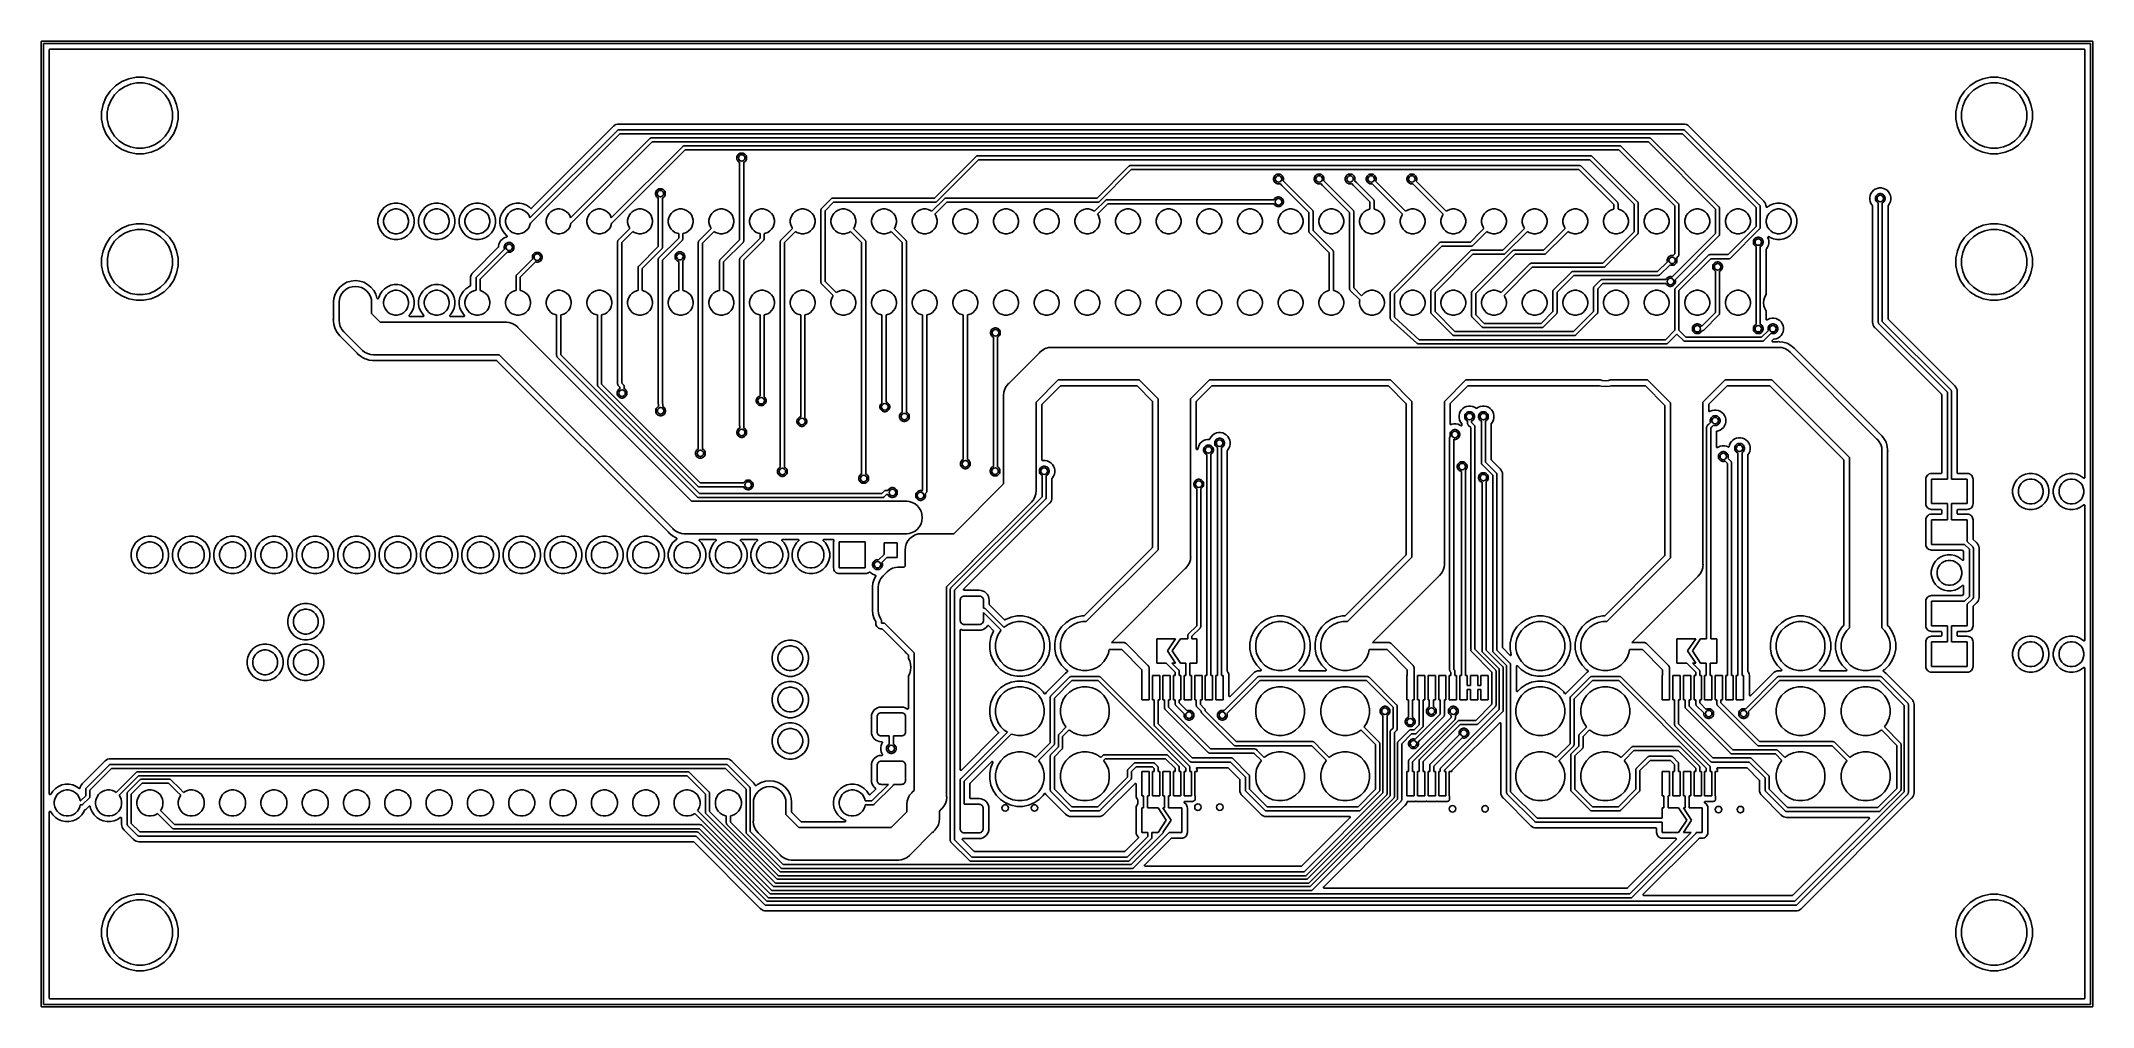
# Model space of a CAD drawing. Extents: x 3.36 to 8.33, y -5.94 to -3.6.
import ezdxf

# ---------------------------------------------------------------- set-up
doc = ezdxf.new("R2010")
doc.units = 0
doc.header["$MEASUREMENT"] = 0
doc.layers.add('BLACK', color=7, linetype='CONTINUOUS')

msp = doc.modelspace()

# ---------------------------------------------------------------- linework, layer by layer
at = {"layer": 'BLACK', "linetype": 'CONTINUOUS'}
for p, q in [((3.36317, -3.60236), (3.36323, -3.60178)), ((3.36319, -3.60251), (3.36317, -3.60236)), ((3.36319, -5.93293), (3.36319, -3.60251)), ((3.36323, -3.60178), (3.3634, -3.60123)), ((3.3634, -3.60123), (3.36367, -3.60071)), ((3.36367, -3.60071), (3.36404, -3.60026)), ((3.36404, -3.60026), (3.36449, -3.5999)), ((3.36449, -3.5999), (3.36501, -3.59962)), ((3.36501, -3.59962), (3.36556, -3.59945)), ((3.36556, -3.59945), (3.366, -3.59941)), ((3.366, -3.59941), (3.36614, -3.5994)), ((3.36614, -3.5994), (3.36629, -3.59941)), ((3.36629, -3.59941), (8.32663, -3.59941)), ((3.36909, -3.60531), (3.36909, -5.93012)), ((8.32382, -3.60531), (3.36909, -3.60531)), ((3.38287, -3.62104), (3.38289, -3.62085)), ((3.38287, -3.62105), (3.38287, -3.62104)), ((3.38287, -3.62106), (3.38287, -3.62105)), ((3.38287, -3.62105), (3.38287, -3.62105)), ((3.38287, -3.62105), (3.38287, -3.62105)), ((3.38287, -5.42029), (3.38287, -3.62106)), ((3.38289, -3.62085), (3.38291, -3.62067)), ((3.38291, -3.62067), (3.38292, -3.62066)), ((3.38292, -3.62065), (3.38297, -3.62048)), ((3.38292, -3.62066), (3.38292, -3.62065)), ((3.38297, -3.62048), (3.38303, -3.6203)), ((3.38303, -3.62029), (3.38312, -3.62013)), ((3.38303, -3.6203), (3.38303, -3.62029)), ((3.38303, -3.62029), (3.38303, -3.62029)), ((3.38312, -3.62013), (3.38321, -3.61996)), ((3.38321, -3.61996), (3.38322, -3.61995)), ((3.38321, -3.61996), (3.38321, -3.61996)), ((3.38322, -3.61995), (3.38334, -3.61981)), ((3.38334, -3.61981), (3.38346, -3.61967)), ((3.38346, -3.61967), (3.38346, -3.61966)), ((3.38346, -3.61966), (3.38347, -3.61966)), ((3.38347, -3.61966), (3.38361, -3.61954)), ((3.38361, -3.61954), (3.38375, -3.61942)), ((3.38375, -3.61942), (3.38376, -3.61942)), ((3.38376, -3.61942), (3.38393, -3.61933)), ((3.38376, -3.61942), (3.38376, -3.61942)), ((3.38393, -3.61933), (3.38409, -3.61924)), ((3.38409, -3.61924), (3.3841, -3.61924)), ((3.3841, -3.61924), (3.38411, -3.61924)), ((3.38411, -3.61924), (3.38428, -3.61919)), ((3.38428, -3.61919), (3.38446, -3.61913)), ((3.38446, -3.61913), (3.38447, -3.61913)), ((3.38447, -3.61913), (3.38466, -3.61911)), ((3.38447, -3.61913), (3.38447, -3.61913)), ((3.38466, -3.61911), (3.38484, -3.61909)), ((3.38484, -3.61909), (8.30807, -3.61909)), ((8.30807, -3.61909), (8.30808, -3.61909)), ((8.30808, -3.61909), (8.30808, -3.61909)), ((8.30808, -3.61909), (8.30809, -3.61909)), ((8.30809, -3.61909), (8.3081, -3.61909)), ((8.3081, -3.61909), (8.30828, -3.61912)), ((8.30828, -3.61912), (8.30847, -3.61913)), ((8.30847, -3.61913), (8.30847, -3.61914)), ((8.30847, -3.61914), (8.30848, -3.61914)), ((8.30848, -3.61914), (8.30866, -3.61919)), ((8.30866, -3.61919), (8.30883, -3.61925)), ((8.30883, -3.61925), (8.30884, -3.61925)), ((8.30884, -3.61925), (8.30885, -3.61925)), ((8.30885, -3.61925), (8.30901, -3.61934)), ((8.30901, -3.61934), (8.30917, -3.61943)), ((8.30917, -3.61943), (8.30918, -3.61944)), ((8.30918, -3.61944), (8.30918, -3.61944)), ((8.30918, -3.61944), (8.30932, -3.61956)), ((8.30932, -3.61956), (8.30947, -3.61968)), ((8.30947, -3.61968), (8.30947, -3.61968)), ((8.30947, -3.61968), (8.30948, -3.61969)), ((8.30948, -3.61969), (8.30959, -3.61983)), ((8.30959, -3.61983), (8.30971, -3.61997)), ((8.30971, -3.61997), (8.30971, -3.61998)), ((8.30971, -3.61998), (8.30972, -3.61999)), ((8.30972, -3.61999), (8.3098, -3.62015)), ((8.3098, -3.62015), (8.30989, -3.62031)), ((8.30989, -3.62031), (8.30989, -3.62032)), ((8.30989, -3.62032), (8.3099, -3.62033)), ((8.3099, -3.62033), (8.30995, -3.6205)), ((8.30995, -3.6205), (8.31, -3.62068)), ((8.31, -3.62068), (8.31, -3.62069)), ((8.31, -3.62069), (8.31, -3.62069)), ((8.31, -3.62069), (8.31002, -3.62088)), ((8.31002, -3.62088), (8.31004, -3.62106)), ((8.31004, -3.62106), (8.31004, -4.65479)), ((8.32382, -5.93012), (8.32382, -3.60531)), ((8.32663, -3.59941), (8.32677, -3.5994)), ((8.32677, -3.5994), (8.32692, -3.59941)), ((8.32692, -3.59941), (8.32735, -3.59945)), ((8.32735, -3.59945), (8.32791, -3.59962)), ((8.32791, -3.59962), (8.32842, -3.5999)), ((8.32842, -3.5999), (8.32887, -3.60026)), ((8.32887, -3.60026), (8.32924, -3.60071)), ((8.32924, -3.60071), (8.32951, -3.60123)), ((8.32951, -3.60123), (8.32968, -3.60178)), ((8.32968, -3.60178), (8.32974, -3.60236)), ((8.32974, -3.60236), (8.32972, -3.60251)), ((8.32972, -3.60251), (8.32972, -5.93293)), ((3.5305, -3.72055), (3.52037, -3.7357)), ((3.54338, -3.70766), (3.5305, -3.72055)), ((3.5412, -3.72933), (3.55217, -3.71837)), ((3.55854, -3.69754), (3.54338, -3.70766)), ((3.55217, -3.71837), (3.56506, -3.70975)), ((3.57538, -3.69056), (3.55854, -3.69754)), ((3.56506, -3.70975), (3.57939, -3.70381)), ((3.59325, -3.68701), (3.57538, -3.69056)), ((3.57939, -3.70381), (3.59461, -3.70079)), ((3.61147, -3.68701), (3.59325, -3.68701)), ((3.59461, -3.70079), (3.61012, -3.70079)), ((3.61012, -3.70079), (3.62533, -3.70381)), ((3.62935, -3.69056), (3.61147, -3.68701)), ((3.62533, -3.70381), (3.63966, -3.70975)), ((3.64619, -3.69754), (3.62935, -3.69056)), ((3.63966, -3.70975), (3.65256, -3.71837)), ((3.66134, -3.70766), (3.64619, -3.69754)), ((3.65256, -3.71837), (3.66352, -3.72933)), ((3.67423, -3.72055), (3.66134, -3.70766)), ((3.68435, -3.7357), (3.67423, -3.72055)), ((8.01869, -3.72055), (8.00856, -3.7357)), ((8.03157, -3.70766), (8.01869, -3.72055)), ((8.02939, -3.72933), (8.04036, -3.71837)), ((8.04673, -3.69754), (8.03157, -3.70766)), ((8.04036, -3.71837), (8.05325, -3.70975)), ((8.06356, -3.69056), (8.04673, -3.69754)), ((8.05325, -3.70975), (8.06758, -3.70381)), ((8.08144, -3.68701), (8.06356, -3.69056)), ((8.06758, -3.70381), (8.0828, -3.70079)), ((8.09966, -3.68701), (8.08144, -3.68701)), ((8.0828, -3.70079), (8.09831, -3.70079)), ((8.09831, -3.70079), (8.11352, -3.70381)), ((8.11754, -3.69056), (8.09966, -3.68701)), ((8.11352, -3.70381), (8.12785, -3.70975)), ((8.13438, -3.69754), (8.11754, -3.69056)), ((8.12785, -3.70975), (8.14075, -3.71837)), ((8.14953, -3.70766), (8.13438, -3.69754)), ((8.14075, -3.71837), (8.15171, -3.72933)), ((8.16242, -3.72055), (8.14953, -3.70766)), ((8.17254, -3.7357), (8.16242, -3.72055)), ((3.5134, -3.75254), (3.50984, -3.77042)), ((3.50984, -3.77042), (3.50984, -3.78864)), ((3.52037, -3.7357), (3.5134, -3.75254)), ((3.52362, -3.77177), (3.52665, -3.75656)), ((3.52362, -3.78728), (3.52362, -3.77177)), ((3.52665, -3.75656), (3.53258, -3.74223)), ((3.53258, -3.74223), (3.5412, -3.72933)), ((3.66352, -3.72933), (3.67214, -3.74223)), ((3.67214, -3.74223), (3.67808, -3.75656)), ((3.67808, -3.75656), (3.6811, -3.77177)), ((3.6811, -3.77177), (3.6811, -3.78728)), ((3.69133, -3.75254), (3.68435, -3.7357)), ((3.69488, -3.77042), (3.69133, -3.75254)), ((3.69488, -3.78864), (3.69488, -3.77042)), ((8.00159, -3.75254), (7.99803, -3.77042)), ((7.99803, -3.77042), (7.99803, -3.78864)), ((8.00856, -3.7357), (8.00159, -3.75254)), ((8.01181, -3.77177), (8.01484, -3.75656)), ((8.01181, -3.78728), (8.01181, -3.77177)), ((8.01484, -3.75656), (8.02077, -3.74223)), ((8.02077, -3.74223), (8.02939, -3.72933)), ((8.15171, -3.72933), (8.16033, -3.74223)), ((8.16033, -3.74223), (8.16627, -3.75656)), ((8.16627, -3.75656), (8.16929, -3.77177)), ((8.16929, -3.77177), (8.16929, -3.78728)), ((8.17952, -3.75254), (8.17254, -3.7357)), ((8.18307, -3.77042), (8.17952, -3.75254)), ((8.18307, -3.78864), (8.18307, -3.77042)), ((3.50984, -3.78864), (3.5134, -3.80651)), ((3.5134, -3.80651), (3.52037, -3.82335)), ((3.52037, -3.82335), (3.5305, -3.83851)), ((3.52665, -3.8025), (3.52362, -3.78728)), ((3.53258, -3.81683), (3.52665, -3.8025)), ((3.5412, -3.82972), (3.53258, -3.81683)), ((3.67214, -3.81683), (3.66352, -3.82972)), ((3.67808, -3.8025), (3.67214, -3.81683)), ((3.67423, -3.83851), (3.68435, -3.82335)), ((3.6811, -3.78728), (3.67808, -3.8025)), ((3.68435, -3.82335), (3.69133, -3.80651)), ((3.69133, -3.80651), (3.69488, -3.78864)), ((4.54666, -4.02709), (4.75816, -3.81559)), ((4.76385, -3.82382), (4.54878, -4.03888)), ((4.74787, -3.80639), (4.55057, -4.00369)), ((4.74792, -3.80633), (4.74787, -3.80639)), ((4.74798, -3.80627), (4.74792, -3.80633)), ((4.748, -3.80625), (4.74798, -3.80627)), ((4.74852, -3.80561), (4.748, -3.80625)), ((4.74916, -3.80509), (4.74852, -3.80561)), ((4.7503, -3.80415), (4.74916, -3.80509)), ((4.74916, -3.80509), (4.74916, -3.80509)), ((4.75031, -3.80415), (4.7503, -3.80415)), ((4.75137, -3.80327), (4.75031, -3.80415)), ((4.75462, -3.80154), (4.75137, -3.80327)), ((4.75815, -3.80047), (4.75462, -3.80154)), ((4.76099, -3.80019), (4.75815, -3.80047)), ((4.75816, -3.81559), (4.75831, -3.8154)), ((4.75831, -3.8154), (4.7585, -3.81525)), ((4.7585, -3.81525), (4.75906, -3.81479)), ((4.75906, -3.81479), (4.75992, -3.81433)), ((4.75992, -3.81433), (4.76085, -3.81405)), ((4.76085, -3.81405), (4.76157, -3.81398)), ((4.76181, -3.80011), (4.76099, -3.80019)), ((4.76157, -3.81398), (4.76181, -3.81395)), ((4.76157, -3.81398), (4.76157, -3.81398)), ((4.76263, -3.80019), (4.76181, -3.80011)), ((4.76181, -3.81395), (4.76205, -3.81398)), ((4.76205, -3.81398), (7.33834, -3.81398)), ((4.76272, -3.80019), (4.76263, -3.80019)), ((4.7628, -3.8002), (4.76272, -3.80019)), ((4.76283, -3.8002), (4.7628, -3.8002)), ((7.33757, -3.8002), (4.76283, -3.8002)), ((7.33654, -3.82382), (4.76385, -3.82382)), ((7.51476, -4.00204), (7.33654, -3.82382)), ((7.33765, -3.80019), (7.33757, -3.8002)), ((7.33773, -3.80019), (7.33765, -3.80019)), ((7.33776, -3.80019), (7.33773, -3.80019)), ((7.33858, -3.80011), (7.33776, -3.80019)), ((7.33834, -3.81398), (7.33858, -3.81395)), ((7.3394, -3.80019), (7.33858, -3.80011)), ((7.33858, -3.81395), (7.33882, -3.81398)), ((7.33882, -3.81398), (7.33882, -3.81398)), ((7.33882, -3.81398), (7.33955, -3.81405)), ((7.33941, -3.80019), (7.3394, -3.80019)), ((7.34225, -3.80047), (7.33941, -3.80019)), ((7.33955, -3.81405), (7.34048, -3.81433)), ((7.34048, -3.81433), (7.34133, -3.81479)), ((7.34133, -3.81479), (7.34208, -3.8154)), ((7.34208, -3.8154), (7.34223, -3.81559)), ((7.34223, -3.81559), (7.52299, -3.99635)), ((7.34577, -3.80154), (7.34225, -3.80047)), ((7.34902, -3.80327), (7.34577, -3.80154)), ((7.35187, -3.80561), (7.34902, -3.80327)), ((7.35239, -3.80625), (7.35187, -3.80561)), ((7.35245, -3.80631), (7.35239, -3.80625)), ((7.3525, -3.80637), (7.35245, -3.80631)), ((7.35252, -3.80639), (7.3525, -3.80637)), ((7.52512, -3.97899), (7.35252, -3.80639)), ((7.99803, -3.78864), (8.00159, -3.80651)), ((8.00159, -3.80651), (8.00856, -3.82335)), ((8.00856, -3.82335), (8.01869, -3.83851)), ((8.01484, -3.8025), (8.01181, -3.78728)), ((8.02077, -3.81683), (8.01484, -3.8025)), ((8.02939, -3.82972), (8.02077, -3.81683)), ((8.16033, -3.81683), (8.15171, -3.82972)), ((8.16627, -3.8025), (8.16033, -3.81683)), ((8.16242, -3.83851), (8.17254, -3.82335)), ((8.16929, -3.78728), (8.16627, -3.8025)), ((8.17254, -3.82335), (8.17952, -3.80651)), ((8.17952, -3.80651), (8.18307, -3.78864)), ((3.5305, -3.83851), (3.54338, -3.85139)), ((3.55217, -3.84069), (3.5412, -3.82972)), ((3.54338, -3.85139), (3.55854, -3.86152)), ((3.56506, -3.84931), (3.55217, -3.84069)), ((3.55854, -3.86152), (3.57538, -3.86849)), ((3.57939, -3.85524), (3.56506, -3.84931)), ((3.57538, -3.86849), (3.59325, -3.87205)), ((3.59461, -3.85827), (3.57939, -3.85524)), ((3.59325, -3.87205), (3.61147, -3.87205)), ((3.61012, -3.85827), (3.59461, -3.85827)), ((3.62533, -3.85524), (3.61012, -3.85827)), ((3.61147, -3.87205), (3.62935, -3.86849)), ((3.63966, -3.84931), (3.62533, -3.85524)), ((3.62935, -3.86849), (3.64619, -3.86152)), ((3.65256, -3.84069), (3.63966, -3.84931)), ((3.64619, -3.86152), (3.66134, -3.85139)), ((3.66352, -3.82972), (3.65256, -3.84069)), ((3.66134, -3.85139), (3.67423, -3.83851)), ((4.64508, -4.02709), (4.8369, -3.83527)), ((4.84259, -3.8435), (4.64721, -4.03888)), ((4.74351, -4.02709), (4.91632, -3.85428)), ((4.92201, -3.86251), (4.74564, -4.03888)), ((4.8369, -3.83527), (4.83705, -3.83509)), ((4.83705, -3.83509), (4.83724, -3.83493)), ((4.83724, -3.83493), (4.8378, -3.83447)), ((4.8378, -3.83447), (4.83866, -3.83401)), ((4.83866, -3.83401), (4.83959, -3.83373)), ((4.83959, -3.83373), (4.84031, -3.83366)), ((4.84031, -3.83366), (4.84055, -3.83364)), ((4.84031, -3.83366), (4.84031, -3.83366)), ((4.84055, -3.83364), (4.84079, -3.83366)), ((4.84079, -3.83366), (7.25566, -3.83366)), ((7.25387, -3.8435), (4.84259, -3.8435)), ((4.91632, -3.85428), (4.91648, -3.85409)), ((4.91648, -3.85409), (4.91666, -3.85394)), ((4.91666, -3.85394), (4.91722, -3.85348)), ((4.91722, -3.85348), (4.91808, -3.85302)), ((4.91808, -3.85302), (4.91901, -3.85274)), ((4.91901, -3.85274), (4.91973, -3.85267)), ((4.91973, -3.85267), (4.91997, -3.85264)), ((4.91973, -3.85267), (4.91973, -3.85267)), ((4.91997, -3.85264), (4.92021, -3.85267)), ((4.92021, -3.85267), (7.18412, -3.85267)), ((7.18232, -3.86251), (4.92201, -3.86251)), ((5.04988, -3.87466), (5.05153, -3.87302)), ((5.05153, -3.87302), (5.05346, -3.87173)), ((5.05346, -3.87173), (5.05561, -3.87084)), ((5.05561, -3.87084), (5.05789, -3.87038)), ((5.05789, -3.87038), (5.06022, -3.87038)), ((5.06022, -3.87038), (5.0625, -3.87084)), ((5.0625, -3.87084), (5.06465, -3.87173)), ((5.06465, -3.87173), (5.06658, -3.87302)), ((5.06658, -3.87302), (5.06823, -3.87466)), ((7.31791, -3.9981), (7.18232, -3.86251)), ((7.18412, -3.85267), (7.18436, -3.85264)), ((7.18436, -3.85264), (7.1846, -3.85267)), ((7.1846, -3.85267), (7.1846, -3.85267)), ((7.1846, -3.85267), (7.18532, -3.85274)), ((7.18532, -3.85274), (7.18625, -3.85302)), ((7.18625, -3.85302), (7.18711, -3.85348)), ((7.18711, -3.85348), (7.18786, -3.85409)), ((7.18786, -3.85409), (7.18801, -3.85428)), ((7.18801, -3.85428), (7.32614, -3.99241)), ((7.41634, -4.00598), (7.25387, -3.8435)), ((7.25566, -3.83366), (7.25591, -3.83364)), ((7.25591, -3.83364), (7.25615, -3.83366)), ((7.25615, -3.83366), (7.25615, -3.83366)), ((7.25615, -3.83366), (7.25687, -3.83373)), ((7.25687, -3.83373), (7.2578, -3.83401)), ((7.2578, -3.83401), (7.25865, -3.83447)), ((7.25865, -3.83447), (7.2594, -3.83509)), ((7.2594, -3.83509), (7.25956, -3.83527)), ((7.25956, -3.83527), (7.42457, -4.00029)), ((8.01869, -3.83851), (8.03157, -3.85139)), ((8.04036, -3.84069), (8.02939, -3.82972)), ((8.03157, -3.85139), (8.04673, -3.86152)), ((8.05325, -3.84931), (8.04036, -3.84069)), ((8.04673, -3.86152), (8.06356, -3.86849)), ((8.06758, -3.85524), (8.05325, -3.84931)), ((8.06356, -3.86849), (8.08144, -3.87205)), ((8.0828, -3.85827), (8.06758, -3.85524)), ((8.08144, -3.87205), (8.09966, -3.87205)), ((8.09831, -3.85827), (8.0828, -3.85827)), ((8.11352, -3.85524), (8.09831, -3.85827)), ((8.09966, -3.87205), (8.11754, -3.86849)), ((8.12785, -3.84931), (8.11352, -3.85524)), ((8.11754, -3.86849), (8.13438, -3.86152)), ((8.14075, -3.84069), (8.12785, -3.84931)), ((8.13438, -3.86152), (8.14953, -3.85139)), ((8.15171, -3.82972), (8.14075, -3.84069)), ((8.14953, -3.85139), (8.16242, -3.83851)), ((5.04724, -3.88103), (5.0477, -3.87875)), ((5.04724, -3.88336), (5.04724, -3.88103)), ((5.0477, -3.88564), (5.04724, -3.88336)), ((5.0477, -3.87875), (5.04859, -3.8766)), ((5.04859, -3.88779), (5.0477, -3.88564)), ((5.04859, -3.8766), (5.04988, -3.87466)), ((5.04988, -3.88972), (5.04859, -3.88779)), ((5.05153, -3.89137), (5.04988, -3.88972)), ((5.05346, -3.89266), (5.05153, -3.89137)), ((5.05413, -3.89294), (5.05346, -3.89266)), ((5.05413, -3.89914), (5.05413, -3.89294)), ((5.05413, -4.08064), (5.05413, -3.89914)), ((5.05413, -3.89914), (5.05413, -3.89914)), ((5.06465, -3.89266), (5.06398, -3.89294)), ((5.06398, -3.89294), (5.06398, -4.08244)), ((5.06658, -3.89137), (5.06465, -3.89266)), ((5.06823, -3.88972), (5.06658, -3.89137)), ((5.06823, -3.87466), (5.06952, -3.8766)), ((5.06952, -3.88779), (5.06823, -3.88972)), ((5.06952, -3.8766), (5.07041, -3.87875)), ((5.07041, -3.88564), (5.06952, -3.88779)), ((5.07041, -3.87875), (5.07087, -3.88103)), ((5.07087, -3.88336), (5.07041, -3.88564)), ((5.07087, -3.88103), (5.07087, -3.88336)), ((5.52552, -3.97933), (5.62627, -3.87858)), ((5.63196, -3.88681), (5.53121, -3.98756)), ((5.62627, -3.87858), (5.62642, -3.87839)), ((5.62642, -3.87839), (5.62661, -3.87824)), ((5.62661, -3.87824), (5.62717, -3.87778)), ((5.62661, -3.87824), (5.62661, -3.87824)), ((5.62717, -3.87778), (5.62803, -3.87732)), ((5.62717, -3.87778), (5.62717, -3.87778)), ((5.62717, -3.87778), (5.62717, -3.87778)), ((5.62803, -3.87732), (5.62896, -3.87704)), ((5.62896, -3.87704), (5.62968, -3.87697)), ((5.62968, -3.87697), (5.62992, -3.87694)), ((5.62968, -3.87697), (5.62968, -3.87697)), ((5.62992, -3.87694), (5.63016, -3.87697)), ((5.63016, -3.87697), (7.11393, -3.87697)), ((7.11213, -3.88681), (5.63196, -3.88681)), ((5.91922, -3.97933), (5.99635, -3.9022)), ((6.00204, -3.91043), (5.92491, -3.98756)), ((5.99635, -3.9022), (5.9965, -3.90202)), ((5.9965, -3.90202), (5.99669, -3.90186)), ((5.99669, -3.90186), (5.99725, -3.9014)), ((5.99669, -3.90186), (5.99669, -3.90186)), ((5.99725, -3.9014), (5.99811, -3.90094)), ((5.99811, -3.90094), (5.99904, -3.90066)), ((5.99904, -3.90066), (5.99976, -3.90059)), ((5.99976, -3.90059), (6, -3.90057)), ((5.99976, -3.90059), (5.99976, -3.90059)), ((6, -3.90057), (6.00024, -3.90059)), ((6.00024, -3.90059), (7.08736, -3.90059)), ((7.08557, -3.91043), (6.00204, -3.91043)), ((6.35074, -3.9239), (6.35267, -3.9226)), ((6.35267, -3.9226), (6.35482, -3.92171)), ((6.35482, -3.92171), (6.3571, -3.92126)), ((6.3571, -3.92126), (6.35943, -3.92126)), ((6.35943, -3.92126), (6.36171, -3.92171)), ((6.36171, -3.92171), (6.36386, -3.9226)), ((6.36386, -3.9226), (6.3658, -3.9239)), ((6.44916, -3.9239), (6.4511, -3.9226)), ((6.4511, -3.9226), (6.45325, -3.92171)), ((6.45325, -3.92171), (6.45553, -3.92126)), ((6.45553, -3.92126), (6.45786, -3.92126)), ((6.45786, -3.92126), (6.46014, -3.92171)), ((6.46014, -3.92171), (6.46229, -3.9226)), ((6.46229, -3.9226), (6.46422, -3.9239)), ((6.52397, -3.9239), (6.5259, -3.9226)), ((6.5259, -3.9226), (6.52805, -3.92171)), ((6.52805, -3.92171), (6.53033, -3.92126)), ((6.53033, -3.92126), (6.53266, -3.92126)), ((6.53266, -3.92126), (6.53494, -3.92171)), ((6.53494, -3.92171), (6.53709, -3.9226)), ((6.53709, -3.9226), (6.53903, -3.9239)), ((6.57515, -3.9239), (6.57708, -3.9226)), ((6.57708, -3.9226), (6.57923, -3.92171)), ((6.57923, -3.92171), (6.58151, -3.92126)), ((6.58151, -3.92126), (6.58384, -3.92126)), ((6.58384, -3.92126), (6.58612, -3.92171)), ((6.58612, -3.92171), (6.58827, -3.9226)), ((6.58827, -3.9226), (6.59021, -3.9239)), ((6.67357, -3.9239), (6.67551, -3.9226)), ((6.67551, -3.9226), (6.67766, -3.92171)), ((6.67766, -3.92171), (6.67994, -3.92126)), ((6.67994, -3.92126), (6.68227, -3.92126)), ((6.68227, -3.92126), (6.68455, -3.92171)), ((6.68455, -3.92171), (6.6867, -3.9226)), ((6.6867, -3.9226), (6.68863, -3.9239)), ((7.17032, -3.99519), (7.08557, -3.91043)), ((7.08736, -3.90059), (7.0876, -3.90057)), ((7.0876, -3.90057), (7.08784, -3.90059)), ((7.08784, -3.90059), (7.08785, -3.90059)), ((7.08785, -3.90059), (7.08857, -3.90066)), ((7.08857, -3.90066), (7.0895, -3.90094)), ((7.0895, -3.90094), (7.09035, -3.9014)), ((7.09035, -3.9014), (7.0911, -3.90202)), ((7.0911, -3.90202), (7.09125, -3.9022)), ((7.09125, -3.9022), (7.17855, -3.9895)), ((7.21949, -3.99416), (7.11213, -3.88681)), ((7.11393, -3.87697), (7.11417, -3.87694)), ((7.11417, -3.87694), (7.11441, -3.87697)), ((7.11441, -3.87697), (7.11441, -3.87697)), ((7.11441, -3.87697), (7.11514, -3.87704)), ((7.11514, -3.87704), (7.11607, -3.87732)), ((7.11607, -3.87732), (7.11692, -3.87778)), ((7.11692, -3.87778), (7.11767, -3.87839)), ((7.11767, -3.87839), (7.11782, -3.87858)), ((7.11782, -3.87858), (7.22772, -3.98848)), ((4.85039, -3.96734), (4.85085, -3.96506)), ((4.85039, -3.96967), (4.85039, -3.96734)), ((4.85085, -3.97195), (4.85039, -3.96967)), ((4.85085, -3.96506), (4.85174, -3.96291)), ((4.85174, -3.9741), (4.85085, -3.97195)), ((4.85174, -3.96291), (4.85303, -3.96097)), ((4.85303, -3.96097), (4.85468, -3.95933)), ((4.85468, -3.95933), (4.85661, -3.95804)), ((4.85661, -3.95804), (4.85876, -3.95715)), ((4.85876, -3.95715), (4.86104, -3.95669)), ((4.86104, -3.95669), (4.86337, -3.95669)), ((4.86337, -3.95669), (4.86565, -3.95715)), ((4.86565, -3.95715), (4.8678, -3.95804)), ((4.8678, -3.95804), (4.86973, -3.95933)), ((4.86973, -3.95933), (4.87138, -3.96097)), ((4.87138, -3.96097), (4.87267, -3.96291)), ((4.87267, -3.96291), (4.87356, -3.96506)), ((4.87356, -3.97195), (4.87267, -3.9741)), ((4.87356, -3.96506), (4.87402, -3.96734)), ((4.87402, -3.96967), (4.87356, -3.97195)), ((4.87402, -3.96734), (4.87402, -3.96967)), ((6.34646, -3.93191), (6.34691, -3.92963)), ((6.34646, -3.93423), (6.34646, -3.93191)), ((6.34691, -3.93652), (6.34646, -3.93423)), ((6.34691, -3.92963), (6.3478, -3.92748)), ((6.3478, -3.93867), (6.34691, -3.93652)), ((6.3478, -3.92748), (6.34909, -3.92554)), ((6.34909, -3.9406), (6.3478, -3.93867)), ((6.34909, -3.92554), (6.35074, -3.9239)), ((6.35074, -3.94225), (6.34909, -3.9406)), ((6.35267, -3.94354), (6.35074, -3.94225)), ((6.35482, -3.94443), (6.35267, -3.94354)), ((6.3571, -3.94488), (6.35482, -3.94443)), ((6.35943, -3.94488), (6.3571, -3.94488)), ((6.36171, -3.94443), (6.35943, -3.94488)), ((6.36239, -3.94415), (6.36171, -3.94443)), ((6.36677, -3.94853), (6.36239, -3.94415)), ((6.3658, -3.9239), (6.36744, -3.92554)), ((6.43209, -4.01385), (6.36677, -3.94853)), ((6.36677, -3.94853), (6.36677, -3.94853)), ((6.36744, -3.92554), (6.36873, -3.92748)), ((6.36873, -3.92748), (6.36962, -3.92963)), ((6.36962, -3.93652), (6.36935, -3.93719)), ((6.36935, -3.93719), (6.37373, -3.94157)), ((6.36962, -3.92963), (6.37008, -3.93191)), ((6.37008, -3.93423), (6.36962, -3.93652)), ((6.37008, -3.93191), (6.37008, -3.93423)), ((6.37373, -3.94157), (6.37373, -3.94157)), ((6.37373, -3.94157), (6.44032, -4.00816)), ((6.44488, -3.93191), (6.44534, -3.92963)), ((6.44488, -3.93423), (6.44488, -3.93191)), ((6.44534, -3.93652), (6.44488, -3.93423)), ((6.44534, -3.92963), (6.44623, -3.92748)), ((6.44623, -3.93867), (6.44534, -3.93652)), ((6.44623, -3.92748), (6.44752, -3.92554)), ((6.44752, -3.9406), (6.44623, -3.93867)), ((6.44752, -3.92554), (6.44916, -3.9239)), ((6.44916, -3.94224), (6.44752, -3.9406)), ((6.4511, -3.94354), (6.44916, -3.94224)), ((6.45325, -3.94443), (6.4511, -3.94354)), ((6.45553, -3.94488), (6.45325, -3.94443)), ((6.45786, -3.94488), (6.45553, -3.94488)), ((6.46014, -3.94443), (6.45786, -3.94488)), ((6.46081, -3.94415), (6.46014, -3.94443)), ((6.46519, -3.94853), (6.46081, -3.94415)), ((6.46422, -3.9239), (6.46587, -3.92554)), ((6.4652, -3.94853), (6.46519, -3.94853)), ((6.53051, -4.01385), (6.4652, -3.94853)), ((6.46587, -3.92554), (6.46716, -3.92748)), ((6.46716, -3.92748), (6.46805, -3.92963)), ((6.46805, -3.93652), (6.46777, -3.93719)), ((6.46777, -3.93719), (6.47215, -3.94157)), ((6.46805, -3.92963), (6.4685, -3.93191)), ((6.4685, -3.93423), (6.46805, -3.93652)), ((6.4685, -3.93191), (6.4685, -3.93423)), ((6.47215, -3.94157), (6.47215, -3.94157)), ((6.47215, -3.94157), (6.53874, -4.00816)), ((6.51968, -3.93191), (6.52014, -3.92963)), ((6.51968, -3.93423), (6.51968, -3.93191)), ((6.52014, -3.93652), (6.51968, -3.93423)), ((6.52014, -3.92963), (6.52103, -3.92748)), ((6.52103, -3.93867), (6.52014, -3.93652)), ((6.52103, -3.92748), (6.52232, -3.92554)), ((6.52232, -3.9406), (6.52103, -3.93867)), ((6.52232, -3.92554), (6.52397, -3.9239)), ((6.52397, -3.94225), (6.52232, -3.9406)), ((6.5259, -3.94354), (6.52397, -3.94225)), ((6.52805, -3.94443), (6.5259, -3.94354)), ((6.53033, -3.94488), (6.52805, -3.94443)), ((6.53266, -3.94488), (6.53033, -3.94488)), ((6.53494, -3.94443), (6.53266, -3.94488)), ((6.53561, -3.94415), (6.53494, -3.94443)), ((6.54, -3.94853), (6.53561, -3.94415)), ((6.53903, -3.9239), (6.54067, -3.92554)), ((6.57977, -3.9883), (6.54, -3.94853)), ((6.54067, -3.92554), (6.54196, -3.92748)), ((6.54196, -3.92748), (6.54285, -3.92963)), ((6.54285, -3.93652), (6.54257, -3.93719)), ((6.54257, -3.93719), (6.54696, -3.94157)), ((6.54285, -3.92963), (6.54331, -3.93191)), ((6.54331, -3.93423), (6.54285, -3.93652)), ((6.54331, -3.93191), (6.54331, -3.93423)), ((6.54696, -3.94157), (6.588, -3.98261)), ((6.57087, -3.93191), (6.57132, -3.92963)), ((6.57087, -3.93423), (6.57087, -3.93191)), ((6.57132, -3.93652), (6.57087, -3.93423)), ((6.57132, -3.92963), (6.57221, -3.92748)), ((6.57221, -3.93867), (6.57132, -3.93652)), ((6.57221, -3.92748), (6.5735, -3.92554)), ((6.5735, -3.9406), (6.57221, -3.93867)), ((6.5735, -3.92554), (6.57515, -3.9239)), ((6.57515, -3.94225), (6.5735, -3.9406)), ((6.57708, -3.94354), (6.57515, -3.94225)), ((6.57923, -3.94443), (6.57708, -3.94354)), ((6.58151, -3.94488), (6.57923, -3.94443)), ((6.58384, -3.94488), (6.58151, -3.94488)), ((6.58519, -3.94461), (6.58384, -3.94488)), ((6.6587, -4.01812), (6.58519, -3.94461)), ((6.59021, -3.9239), (6.59185, -3.92554)), ((6.59185, -3.92554), (6.59314, -3.92748)), ((6.59314, -3.92748), (6.59403, -3.92963)), ((6.59403, -3.93652), (6.59315, -3.93865)), ((6.59315, -3.93865), (6.66566, -4.01116)), ((6.59403, -3.92963), (6.59449, -3.93191)), ((6.59449, -3.93423), (6.59403, -3.93652)), ((6.59449, -3.93191), (6.59449, -3.93423)), ((6.66929, -3.93191), (6.66975, -3.92963)), ((6.66929, -3.93423), (6.66929, -3.93191)), ((6.66975, -3.93652), (6.66929, -3.93423)), ((6.66975, -3.92963), (6.67064, -3.92748)), ((6.67064, -3.93867), (6.66975, -3.93652)), ((6.67064, -3.92748), (6.67193, -3.92554)), ((6.67193, -3.9406), (6.67064, -3.93867)), ((6.67193, -3.92554), (6.67357, -3.9239)), ((6.67357, -3.94225), (6.67193, -3.9406)), ((6.67551, -3.94354), (6.67357, -3.94225)), ((6.67766, -3.94443), (6.67551, -3.94354)), ((6.67994, -3.94488), (6.67766, -3.94443)), ((6.68227, -3.94488), (6.67994, -3.94488)), ((6.68362, -3.94461), (6.68227, -3.94488)), ((6.75712, -4.01812), (6.68362, -3.94461)), ((6.68863, -3.9239), (6.69028, -3.92554)), ((6.69028, -3.92554), (6.69157, -3.92748)), ((6.69157, -3.92748), (6.69246, -3.92963)), ((6.69246, -3.93652), (6.69158, -3.93865)), ((6.69158, -3.93865), (6.76408, -4.01116)), ((6.69246, -3.92963), (6.69291, -3.93191)), ((6.69291, -3.93423), (6.69246, -3.93652)), ((6.69291, -3.93191), (6.69291, -3.93423)), ((7.79035, -3.97285), (7.78937, -3.97779)), ((7.79228, -3.96819), (7.79035, -3.97285)), ((7.79508, -3.964), (7.79228, -3.96819)), ((7.79865, -3.96044), (7.79508, -3.964)), ((7.80284, -3.95764), (7.79865, -3.96044)), ((7.8075, -3.95571), (7.80284, -3.95764)), ((7.80449, -3.97472), (7.80579, -3.97279)), ((7.80579, -3.97279), (7.80743, -3.97114)), ((7.80743, -3.97114), (7.80937, -3.96985)), ((7.81244, -3.95472), (7.8075, -3.95571)), ((7.80937, -3.96985), (7.81152, -3.96896)), ((7.81152, -3.96896), (7.8138, -3.9685)), ((7.81748, -3.95472), (7.81244, -3.95472)), ((7.8138, -3.9685), (7.81612, -3.9685)), ((7.81612, -3.9685), (7.81841, -3.96896)), ((7.82243, -3.95571), (7.81748, -3.95472)), ((7.81841, -3.96896), (7.82056, -3.96985)), ((7.82056, -3.96985), (7.82249, -3.97114)), ((7.82708, -3.95764), (7.82243, -3.95571)), ((7.82249, -3.97114), (7.82413, -3.97279)), ((7.82413, -3.97279), (7.82543, -3.97472)), ((7.83127, -3.96044), (7.82708, -3.95764)), ((7.83484, -3.964), (7.83127, -3.96044)), ((7.83764, -3.96819), (7.83484, -3.964)), ((7.83957, -3.97285), (7.83764, -3.96819)), ((7.84055, -3.97779), (7.83957, -3.97285)), ((4.18039, -4.0228), (4.1787, -4.03126)), ((4.18369, -4.01484), (4.18039, -4.0228)), ((4.18848, -4.00767), (4.18369, -4.01484)), ((4.19458, -4.00157), (4.18848, -4.00767)), ((4.19364, -4.02682), (4.1959, -4.02136)), ((4.20175, -3.99678), (4.19458, -4.00157)), ((4.1959, -4.02136), (4.19918, -4.01645)), ((4.19918, -4.01645), (4.20336, -4.01227)), ((4.20971, -3.99348), (4.20175, -3.99678)), ((4.20336, -4.01227), (4.20827, -4.00899)), ((4.20827, -4.00899), (4.21373, -4.00673)), ((4.21817, -3.9918), (4.20971, -3.99348)), ((4.21373, -4.00673), (4.21953, -4.00557)), ((4.2268, -3.9918), (4.21817, -3.9918)), ((4.21953, -4.00557), (4.22544, -4.00557)), ((4.22544, -4.00557), (4.23123, -4.00673)), ((4.23525, -3.99348), (4.2268, -3.9918)), ((4.23123, -4.00673), (4.23669, -4.00899)), ((4.24322, -3.99678), (4.23525, -3.99348)), ((4.23669, -4.00899), (4.24161, -4.01227)), ((4.24161, -4.01227), (4.24579, -4.01645)), ((4.25039, -4.00157), (4.24322, -3.99678)), ((4.24579, -4.01645), (4.24907, -4.02136)), ((4.24907, -4.02136), (4.25133, -4.02682)), ((4.25649, -4.00767), (4.25039, -4.00157)), ((4.26128, -4.01484), (4.25649, -4.00767)), ((4.26458, -4.0228), (4.26128, -4.01484)), ((4.26626, -4.03126), (4.26458, -4.0228)), ((4.27881, -4.0228), (4.27713, -4.03126)), ((4.28211, -4.01484), (4.27881, -4.0228)), ((4.2869, -4.00767), (4.28211, -4.01484)), ((4.293, -4.00157), (4.2869, -4.00767)), ((4.29206, -4.02682), (4.29432, -4.02136)), ((4.30017, -3.99678), (4.293, -4.00157)), ((4.29432, -4.02136), (4.29761, -4.01645)), ((4.29761, -4.01645), (4.30179, -4.01227)), ((4.30814, -3.99348), (4.30017, -3.99678)), ((4.30179, -4.01227), (4.3067, -4.00899)), ((4.3067, -4.00899), (4.31216, -4.00673)), ((4.3166, -3.9918), (4.30814, -3.99348)), ((4.31216, -4.00673), (4.31795, -4.00557)), ((4.32522, -3.9918), (4.3166, -3.9918)), ((4.31795, -4.00557), (4.32386, -4.00557)), ((4.32386, -4.00557), (4.32966, -4.00673)), ((4.33368, -3.99348), (4.32522, -3.9918)), ((4.32966, -4.00673), (4.33512, -4.00899)), ((4.34165, -3.99678), (4.33368, -3.99348)), ((4.33512, -4.00899), (4.34003, -4.01227)), ((4.34003, -4.01227), (4.34421, -4.01645)), ((4.34882, -4.00157), (4.34165, -3.99678)), ((4.34421, -4.01645), (4.3475, -4.02136)), ((4.3475, -4.02136), (4.34976, -4.02682)), ((4.35492, -4.00767), (4.34882, -4.00157)), ((4.35971, -4.01484), (4.35492, -4.00767)), ((4.36301, -4.0228), (4.35971, -4.01484)), ((4.36469, -4.03126), (4.36301, -4.0228)), ((4.37724, -4.0228), (4.37556, -4.03126)), ((4.38054, -4.01484), (4.37724, -4.0228)), ((4.38533, -4.00767), (4.38054, -4.01484)), ((4.39143, -4.00157), (4.38533, -4.00767)), ((4.39049, -4.02682), (4.39275, -4.02136)), ((4.3986, -3.99678), (4.39143, -4.00157)), ((4.39275, -4.02136), (4.39603, -4.01645)), ((4.39603, -4.01645), (4.40021, -4.01227)), ((4.40656, -3.99348), (4.3986, -3.99678)), ((4.40021, -4.01227), (4.40512, -4.00899)), ((4.40512, -4.00899), (4.41058, -4.00673)), ((4.41502, -3.9918), (4.40656, -3.99348)), ((4.41058, -4.00673), (4.41638, -4.00557)), ((4.42365, -3.9918), (4.41502, -3.9918)), ((4.41638, -4.00557), (4.42229, -4.00557)), ((4.42229, -4.00557), (4.42809, -4.00673)), ((4.4321, -3.99348), (4.42365, -3.9918)), ((4.42809, -4.00673), (4.43354, -4.00899)), ((4.44007, -3.99678), (4.4321, -3.99348)), ((4.43354, -4.00899), (4.43846, -4.01227)), ((4.43846, -4.01227), (4.44264, -4.01645)), ((4.44724, -4.00157), (4.44007, -3.99678)), ((4.44264, -4.01645), (4.44592, -4.02136)), ((4.44592, -4.02136), (4.44818, -4.02682)), ((4.45334, -4.00767), (4.44724, -4.00157)), ((4.45813, -4.01484), (4.45334, -4.00767)), ((4.46143, -4.0228), (4.45813, -4.01484)), ((4.46311, -4.03126), (4.46143, -4.0228)), ((4.47566, -4.0228), (4.47398, -4.03126)), ((4.47896, -4.01484), (4.47566, -4.0228)), ((4.48375, -4.00767), (4.47896, -4.01484)), ((4.48985, -4.00157), (4.48375, -4.00767)), ((4.48891, -4.02682), (4.49117, -4.02136)), ((4.49702, -3.99678), (4.48985, -4.00157)), ((4.49117, -4.02136), (4.49446, -4.01645)), ((4.49446, -4.01645), (4.49864, -4.01227)), ((4.50499, -3.99348), (4.49702, -3.99678)), ((4.49864, -4.01227), (4.50355, -4.00899)), ((4.50355, -4.00899), (4.50901, -4.00673)), ((4.51345, -3.9918), (4.50499, -3.99348)), ((4.50901, -4.00673), (4.51481, -4.00557)), ((4.52207, -3.9918), (4.51345, -3.9918)), ((4.51481, -4.00557), (4.52071, -4.00557)), ((4.52071, -4.00557), (4.52651, -4.00673)), ((4.53053, -3.99348), (4.52207, -3.9918)), ((4.52651, -4.00673), (4.53197, -4.00899)), ((4.5385, -3.99678), (4.53053, -3.99348)), ((4.53197, -4.00899), (4.53688, -4.01227)), ((4.53688, -4.01227), (4.54106, -4.01645)), ((4.54567, -4.00157), (4.5385, -3.99678)), ((4.54106, -4.01645), (4.54435, -4.02136)), ((4.54435, -4.02136), (4.54661, -4.02682)), ((4.54779, -4.00369), (4.54567, -4.00157)), ((4.54793, -4.00381), (4.54779, -4.00369)), ((4.54807, -4.00393), (4.54793, -4.00381)), ((4.54808, -4.00393), (4.54807, -4.00393)), ((4.54809, -4.00393), (4.54808, -4.00393)), ((4.54825, -4.00402), (4.54809, -4.00393)), ((4.54841, -4.00411), (4.54825, -4.00402)), ((4.54842, -4.00411), (4.54841, -4.00411)), ((4.54842, -4.00412), (4.54842, -4.00411)), ((4.5486, -4.00417), (4.54842, -4.00412)), ((4.54878, -4.00422), (4.5486, -4.00417)), ((4.54878, -4.00423), (4.54878, -4.00422)), ((4.54879, -4.00423), (4.54878, -4.00423)), ((4.54898, -4.00425), (4.54879, -4.00423)), ((4.54916, -4.00427), (4.54898, -4.00425)), ((4.54917, -4.00427), (4.54916, -4.00427)), ((4.54936, -4.00425), (4.54917, -4.00427)), ((4.54917, -4.00427), (4.54917, -4.00427)), ((4.54954, -4.00423), (4.54936, -4.00425)), ((4.54955, -4.00423), (4.54954, -4.00423)), ((4.54956, -4.00423), (4.54955, -4.00423)), ((4.54974, -4.00418), (4.54956, -4.00423)), ((4.54991, -4.00413), (4.54974, -4.00418)), ((4.54992, -4.00412), (4.54991, -4.00413)), ((4.55009, -4.00403), (4.54992, -4.00412)), ((4.54992, -4.00412), (4.54992, -4.00412)), ((4.55025, -4.00395), (4.55009, -4.00403)), ((4.55026, -4.00394), (4.55025, -4.00395)), ((4.55041, -4.00382), (4.55026, -4.00394)), ((4.55026, -4.00394), (4.55026, -4.00394)), ((4.55055, -4.00371), (4.55041, -4.00382)), ((4.55056, -4.0037), (4.55055, -4.00371)), ((4.55057, -4.00369), (4.55056, -4.0037)), ((4.55056, -4.0037), (4.55056, -4.0037)), ((4.55056, -4.0037), (4.55056, -4.0037)), ((4.58734, -4.02682), (4.5896, -4.02136)), ((4.5896, -4.02136), (4.59288, -4.01645)), ((4.59288, -4.01645), (4.59706, -4.01227)), ((4.59706, -4.01227), (4.60197, -4.00899)), ((4.60197, -4.00899), (4.60743, -4.00673)), ((4.60743, -4.00673), (4.61323, -4.00557)), ((4.61323, -4.00557), (4.61914, -4.00557)), ((4.61914, -4.00557), (4.62494, -4.00673)), ((4.62494, -4.00673), (4.6304, -4.00899)), ((4.6304, -4.00899), (4.63531, -4.01227)), ((4.63531, -4.01227), (4.63949, -4.01645)), ((4.63949, -4.01645), (4.64277, -4.02136)), ((4.64277, -4.02136), (4.64503, -4.02682)), ((4.68576, -4.02682), (4.68802, -4.02136)), ((4.68802, -4.02136), (4.69131, -4.01645)), ((4.69131, -4.01645), (4.69549, -4.01227)), ((4.69549, -4.01227), (4.7004, -4.00899)), ((4.7004, -4.00899), (4.70586, -4.00673)), ((4.70586, -4.00673), (4.71166, -4.00557)), ((4.71166, -4.00557), (4.71756, -4.00557)), ((4.71756, -4.00557), (4.72336, -4.00673)), ((4.72336, -4.00673), (4.72882, -4.00899)), ((4.72882, -4.00899), (4.73373, -4.01227)), ((4.73373, -4.01227), (4.73791, -4.01645)), ((4.73791, -4.01645), (4.7412, -4.02136)), ((4.7412, -4.02136), (4.74346, -4.02682)), ((4.78419, -4.02682), (4.78645, -4.02136)), ((4.78645, -4.02136), (4.78973, -4.01645)), ((4.78973, -4.01645), (4.79391, -4.01227)), ((4.79391, -4.01227), (4.79883, -4.00899)), ((4.79883, -4.00899), (4.80428, -4.00673)), ((4.80428, -4.00673), (4.81008, -4.00557)), ((4.81008, -4.00557), (4.81599, -4.00557)), ((4.81599, -4.00557), (4.82179, -4.00673)), ((4.82179, -4.00673), (4.82725, -4.00899)), ((4.82725, -4.00899), (4.83216, -4.01227)), ((4.83216, -4.01227), (4.83634, -4.01645)), ((4.83634, -4.01645), (4.83962, -4.02136)), ((4.83962, -4.02136), (4.84188, -4.02682)), ((4.85303, -3.97603), (4.85174, -3.9741)), ((4.85468, -3.97768), (4.85303, -3.97603)), ((4.85661, -3.97897), (4.85468, -3.97768)), ((4.85728, -3.97925), (4.85661, -3.97897)), ((4.85728, -4.09639), (4.85728, -3.97925)), ((4.8678, -3.97897), (4.86713, -3.97925)), ((4.86713, -3.97925), (4.86713, -4.09818)), ((4.86973, -3.97768), (4.8678, -3.97897)), ((4.87138, -3.97603), (4.86973, -3.97768)), ((4.87267, -3.9741), (4.87138, -3.97603)), ((4.88261, -4.02682), (4.88487, -4.02136)), ((4.88487, -4.02136), (4.88816, -4.01645)), ((4.88816, -4.01645), (4.89234, -4.01227)), ((4.89234, -4.01227), (4.89725, -4.00899)), ((4.89725, -4.00899), (4.90271, -4.00673)), ((4.90271, -4.00673), (4.90851, -4.00557)), ((4.90851, -4.00557), (4.91442, -4.00557)), ((4.91442, -4.00557), (4.92021, -4.00673)), ((4.92021, -4.00673), (4.92567, -4.00899)), ((4.92567, -4.00899), (4.93058, -4.01227)), ((4.93058, -4.01227), (4.93476, -4.01645)), ((4.93476, -4.01645), (4.93805, -4.02136)), ((4.93805, -4.02136), (4.94031, -4.02682)), ((4.98104, -4.02682), (4.9833, -4.02136)), ((4.9833, -4.02136), (4.98658, -4.01645)), ((4.98658, -4.01645), (4.99076, -4.01227)), ((4.99076, -4.01227), (4.99568, -4.00899)), ((4.99568, -4.00899), (5.00114, -4.00673)), ((5.00114, -4.00673), (5.00693, -4.00557)), ((5.00693, -4.00557), (5.01284, -4.00557)), ((5.01284, -4.00557), (5.01864, -4.00673)), ((5.01864, -4.00673), (5.0241, -4.00899)), ((5.0241, -4.00899), (5.02901, -4.01227)), ((5.02901, -4.01227), (5.03319, -4.01645)), ((5.03319, -4.01645), (5.03647, -4.02136)), ((5.03647, -4.02136), (5.03873, -4.02682)), ((5.07946, -4.02682), (5.08173, -4.02136)), ((5.08173, -4.02136), (5.08501, -4.01645)), ((5.08501, -4.01645), (5.08919, -4.01227)), ((5.08919, -4.01227), (5.0941, -4.00899)), ((5.0941, -4.00899), (5.09956, -4.00673)), ((5.09956, -4.00673), (5.10536, -4.00557)), ((5.10536, -4.00557), (5.11127, -4.00557)), ((5.11127, -4.00557), (5.11706, -4.00673)), ((5.11706, -4.00673), (5.12252, -4.00899)), ((5.12252, -4.00899), (5.12743, -4.01227)), ((5.12743, -4.01227), (5.13161, -4.01645)), ((5.13161, -4.01645), (5.1349, -4.02136)), ((5.1349, -4.02136), (5.13716, -4.02682)), ((5.17789, -4.02682), (5.18015, -4.02136)), ((5.18015, -4.02136), (5.18343, -4.01645)), ((5.18343, -4.01645), (5.18761, -4.01227)), ((5.18761, -4.01227), (5.19253, -4.00899)), ((5.19253, -4.00899), (5.19799, -4.00673)), ((5.19799, -4.00673), (5.20378, -4.00557)), ((5.20378, -4.00557), (5.20969, -4.00557)), ((5.20969, -4.00557), (5.21549, -4.00673)), ((5.21549, -4.00673), (5.22095, -4.00899)), ((5.22095, -4.00899), (5.22586, -4.01227)), ((5.22586, -4.01227), (5.23004, -4.01645)), ((5.23004, -4.01645), (5.23332, -4.02136)), ((5.23332, -4.02136), (5.23558, -4.02682)), ((5.25096, -4.00787), (5.25098, -4.00763)), ((5.25098, -4.00812), (5.25096, -4.00787)), ((5.25098, -4.00763), (5.25106, -4.00691)), ((5.25098, -4.00763), (5.25098, -4.00763)), ((5.25098, -4.18293), (5.25098, -4.00812)), ((5.25106, -4.00691), (5.25134, -4.00598)), ((5.25134, -4.00598), (5.25179, -4.00513)), ((5.25179, -4.00513), (5.25241, -4.00438)), ((5.25241, -4.00438), (5.2526, -4.00422)), ((5.2526, -4.00422), (5.27588, -3.98094)), ((5.28157, -3.98917), (5.26083, -4.00991)), ((5.26083, -4.00991), (5.26083, -4.18113)), ((5.27588, -3.98094), (5.27603, -3.98076)), ((5.27603, -3.98076), (5.27622, -3.9806)), ((5.27622, -3.9806), (5.27678, -3.98014)), ((5.27622, -3.9806), (5.27622, -3.9806)), ((5.27631, -4.02682), (5.27858, -4.02136)), ((5.27678, -3.98014), (5.27764, -3.97968)), ((5.27764, -3.97968), (5.27856, -3.9794)), ((5.27856, -3.9794), (5.27929, -3.97933)), ((5.27858, -4.02136), (5.28186, -4.01645)), ((5.27929, -3.97933), (5.27953, -3.97931)), ((5.27929, -3.97933), (5.27929, -3.97933)), ((5.27953, -3.97931), (5.27977, -3.97933)), ((5.27977, -3.97933), (5.52552, -3.97933)), ((5.52732, -3.98917), (5.28157, -3.98917)), ((5.28186, -4.01645), (5.28604, -4.01227)), ((5.28604, -4.01227), (5.29095, -4.00899)), ((5.29095, -4.00899), (5.29641, -4.00673)), ((5.29641, -4.00673), (5.30221, -4.00557)), ((5.30221, -4.00557), (5.30812, -4.00557)), ((5.30812, -4.00557), (5.31391, -4.00673)), ((5.31391, -4.00673), (5.31937, -4.00899)), ((5.31937, -4.00899), (5.32429, -4.01227)), ((5.32429, -4.01227), (5.32846, -4.01645)), ((5.32846, -4.01645), (5.33175, -4.02136)), ((5.33175, -4.02136), (5.33401, -4.02682)), ((5.37474, -4.02682), (5.377, -4.02136)), ((5.377, -4.02136), (5.38028, -4.01645)), ((5.38028, -4.01645), (5.38446, -4.01227)), ((5.38446, -4.01227), (5.38938, -4.00899)), ((5.38938, -4.00899), (5.39484, -4.00673)), ((5.39484, -4.00673), (5.40063, -4.00557)), ((5.40063, -4.00557), (5.40654, -4.00557)), ((5.40654, -4.00557), (5.41234, -4.00673)), ((5.41234, -4.00673), (5.4178, -4.00899)), ((5.4178, -4.00899), (5.42271, -4.01227)), ((5.42271, -4.01227), (5.42689, -4.01645)), ((5.42689, -4.01645), (5.43017, -4.02136)), ((5.43017, -4.02136), (5.43243, -4.02682)), ((5.47316, -4.02682), (5.47543, -4.02136)), ((5.47543, -4.02136), (5.47871, -4.01645)), ((5.47871, -4.01645), (5.48289, -4.01227)), ((5.48289, -4.01227), (5.4878, -4.00899)), ((5.4878, -4.00899), (5.49326, -4.00673)), ((5.49326, -4.00673), (5.49906, -4.00557)), ((5.49906, -4.00557), (5.50497, -4.00557)), ((5.50497, -4.00557), (5.51076, -4.00673)), ((5.51076, -4.00673), (5.51622, -4.00899)), ((5.51622, -4.00899), (5.51947, -4.01116)), ((5.51947, -4.01116), (5.54968, -3.98094)), ((5.55537, -3.98917), (5.52643, -4.01812)), ((5.52643, -4.01812), (5.5286, -4.02136)), ((5.52756, -3.9892), (5.52732, -3.98917)), ((5.5278, -3.98917), (5.52756, -3.9892)), ((5.52852, -3.9891), (5.5278, -3.98917)), ((5.5278, -3.98917), (5.5278, -3.98917)), ((5.52945, -3.98882), (5.52852, -3.9891)), ((5.5286, -4.02136), (5.53086, -4.02682)), ((5.53031, -3.98836), (5.52945, -3.98882)), ((5.53106, -3.98775), (5.53031, -3.98836)), ((5.53121, -3.98756), (5.53106, -3.98775)), ((5.54968, -3.98094), (5.54984, -3.98076)), ((5.54984, -3.98076), (5.55003, -3.9806)), ((5.55003, -3.9806), (5.55059, -3.98014)), ((5.55059, -3.98014), (5.55144, -3.97968)), ((5.55144, -3.97968), (5.55237, -3.9794)), ((5.55237, -3.9794), (5.55309, -3.97933)), ((5.55309, -3.97933), (5.55333, -3.97931)), ((5.55309, -3.97933), (5.55309, -3.97933)), ((5.55333, -3.97931), (5.55358, -3.97933)), ((5.55358, -3.97933), (5.91922, -3.97933)), ((5.92102, -3.98917), (5.55537, -3.98917)), ((5.57159, -4.02682), (5.57385, -4.02136)), ((5.57385, -4.02136), (5.57713, -4.01645)), ((5.57713, -4.01645), (5.58131, -4.01227)), ((5.58131, -4.01227), (5.58623, -4.00899)), ((5.58623, -4.00899), (5.59169, -4.00673)), ((5.59169, -4.00673), (5.59748, -4.00557)), ((5.59748, -4.00557), (5.60339, -4.00557)), ((5.60339, -4.00557), (5.60919, -4.00673)), ((5.60919, -4.00673), (5.61465, -4.00899)), ((5.61465, -4.00899), (5.61956, -4.01227)), ((5.61956, -4.01227), (5.62374, -4.01645)), ((5.62374, -4.01645), (5.62702, -4.02136)), ((5.62702, -4.02136), (5.62928, -4.02682)), ((5.67002, -4.02682), (5.67228, -4.02136)), ((5.67228, -4.02136), (5.67556, -4.01645)), ((5.67556, -4.01645), (5.67974, -4.01227)), ((5.67974, -4.01227), (5.68465, -4.00899)), ((5.68465, -4.00899), (5.69011, -4.00673)), ((5.69011, -4.00673), (5.69591, -4.00557)), ((5.69591, -4.00557), (5.70182, -4.00557)), ((5.70182, -4.00557), (5.70761, -4.00673)), ((5.70761, -4.00673), (5.71307, -4.00899)), ((5.71307, -4.00899), (5.71799, -4.01227)), ((5.71799, -4.01227), (5.72216, -4.01645)), ((5.72216, -4.01645), (5.72545, -4.02136)), ((5.72545, -4.02136), (5.72771, -4.02682)), ((5.76844, -4.02682), (5.7707, -4.02136)), ((5.7707, -4.02136), (5.77398, -4.01645)), ((5.77398, -4.01645), (5.77816, -4.01227)), ((5.77816, -4.01227), (5.78308, -4.00899)), ((5.78308, -4.00899), (5.78854, -4.00673)), ((5.78854, -4.00673), (5.79433, -4.00557)), ((5.79433, -4.00557), (5.80024, -4.00557)), ((5.80024, -4.00557), (5.80604, -4.00673)), ((5.80604, -4.00673), (5.8115, -4.00899)), ((5.8115, -4.00899), (5.81641, -4.01227)), ((5.81641, -4.01227), (5.82059, -4.01645)), ((5.82059, -4.01645), (5.82387, -4.02136)), ((5.82387, -4.02136), (5.82613, -4.02682)), ((5.86687, -4.02682), (5.86913, -4.02136)), ((5.86913, -4.02136), (5.87241, -4.01645)), ((5.87241, -4.01645), (5.87659, -4.01227)), ((5.87659, -4.01227), (5.8815, -4.00899)), ((5.8815, -4.00899), (5.88696, -4.00673)), ((5.88696, -4.00673), (5.89276, -4.00557)), ((5.89276, -4.00557), (5.89867, -4.00557)), ((5.89867, -4.00557), (5.90446, -4.00673)), ((5.90446, -4.00673), (5.90992, -4.00899)), ((5.90992, -4.00899), (5.91317, -4.01116)), ((5.91317, -4.01116), (5.93945, -3.98488)), ((5.94514, -3.99311), (5.92013, -4.01812)), ((5.92013, -4.01812), (5.9223, -4.02136)), ((5.92126, -3.9892), (5.92102, -3.98917)), ((5.9215, -3.98917), (5.92126, -3.9892)), ((5.92222, -3.9891), (5.9215, -3.98917)), ((5.9215, -3.98917), (5.9215, -3.98917)), ((5.92315, -3.98882), (5.92222, -3.9891)), ((5.9223, -4.02136), (5.92456, -4.02682)), ((5.92401, -3.98836), (5.92315, -3.98882)), ((5.92476, -3.98775), (5.92401, -3.98836)), ((5.92491, -3.98756), (5.92476, -3.98775)), ((5.93945, -3.98488), (5.9396, -3.98469)), ((5.9396, -3.98469), (5.93979, -3.98454)), ((5.93979, -3.98454), (5.94034, -3.98409)), ((5.93979, -3.98454), (5.93979, -3.98454)), ((5.94034, -3.98409), (5.94035, -3.98408)), ((5.94035, -3.98408), (5.94121, -3.98362)), ((5.94121, -3.98362), (5.94213, -3.98334)), ((5.94213, -3.98334), (5.94286, -3.98327)), ((5.94286, -3.98327), (5.9431, -3.98324)), ((5.94286, -3.98327), (5.94286, -3.98327)), ((5.9431, -3.98324), (5.94334, -3.98327)), ((5.94334, -3.98327), (6.34752, -3.98327)), ((6.34752, -3.99311), (5.94514, -3.99311)), ((5.96529, -4.02682), (5.96755, -4.02136)), ((5.96755, -4.02136), (5.97084, -4.01645)), ((5.97084, -4.01645), (5.97501, -4.01227)), ((5.97501, -4.01227), (5.97993, -4.00899)), ((5.97993, -4.00899), (5.98539, -4.00673)), ((5.98539, -4.00673), (5.99118, -4.00557)), ((5.99118, -4.00557), (5.99709, -4.00557)), ((5.99709, -4.00557), (6.00289, -4.00673)), ((6.00289, -4.00673), (6.00835, -4.00899)), ((6.00835, -4.00899), (6.01326, -4.01227)), ((6.01326, -4.01227), (6.01744, -4.01645)), ((6.01744, -4.01645), (6.02072, -4.02136)), ((6.02072, -4.02136), (6.02298, -4.02682)), ((6.06372, -4.02682), (6.06598, -4.02136)), ((6.06598, -4.02136), (6.06926, -4.01645)), ((6.06926, -4.01645), (6.07344, -4.01227)), ((6.07344, -4.01227), (6.07835, -4.00899)), ((6.07835, -4.00899), (6.08381, -4.00673)), ((6.08381, -4.00673), (6.08961, -4.00557)), ((6.08961, -4.00557), (6.09552, -4.00557)), ((6.09552, -4.00557), (6.10131, -4.00673)), ((6.10131, -4.00673), (6.10677, -4.00899)), ((6.10677, -4.00899), (6.11169, -4.01227)), ((6.11169, -4.01227), (6.11587, -4.01645)), ((6.11587, -4.01645), (6.11915, -4.02136)), ((6.11915, -4.02136), (6.12141, -4.02682)), ((6.16214, -4.02682), (6.1644, -4.02136)), ((6.1644, -4.02136), (6.16769, -4.01645)), ((6.16769, -4.01645), (6.17186, -4.01227)), ((6.17186, -4.01227), (6.17678, -4.00899)), ((6.17678, -4.00899), (6.18224, -4.00673)), ((6.18224, -4.00673), (6.18803, -4.00557)), ((6.18803, -4.00557), (6.19394, -4.00557)), ((6.19394, -4.00557), (6.19974, -4.00673)), ((6.19974, -4.00673), (6.2052, -4.00899)), ((6.2052, -4.00899), (6.21011, -4.01227)), ((6.21011, -4.01227), (6.21429, -4.01645)), ((6.21429, -4.01645), (6.21757, -4.02136)), ((6.21757, -4.02136), (6.21984, -4.02682)), ((6.26057, -4.02682), (6.26283, -4.02136)), ((6.26283, -4.02136), (6.26611, -4.01645)), ((6.26611, -4.01645), (6.27029, -4.01227)), ((6.27029, -4.01227), (6.2752, -4.00899)), ((6.2752, -4.00899), (6.28066, -4.00673)), ((6.28066, -4.00673), (6.28646, -4.00557)), ((6.28646, -4.00557), (6.29237, -4.00557)), ((6.29237, -4.00557), (6.29816, -4.00673)), ((6.29816, -4.00673), (6.30362, -4.00899)), ((6.30362, -4.00899), (6.30854, -4.01227)), ((6.30854, -4.01227), (6.31272, -4.01645)), ((6.31272, -4.01645), (6.316, -4.02136)), ((6.316, -4.02136), (6.31826, -4.02682)), ((6.34752, -3.98327), (6.3478, -3.98259)), ((6.3478, -3.99378), (6.34752, -3.99311)), ((6.3478, -3.98259), (6.34909, -3.98066)), ((6.34909, -3.99572), (6.3478, -3.99378)), ((6.34909, -3.98066), (6.35074, -3.97901)), ((6.35074, -3.99736), (6.34909, -3.99572)), ((6.35074, -3.97901), (6.35267, -3.97772)), ((6.35267, -3.99866), (6.35074, -3.99736)), ((6.35267, -3.97772), (6.35482, -3.97683)), ((6.35482, -3.99955), (6.35267, -3.99866)), ((6.35482, -3.97683), (6.3571, -3.97638)), ((6.3571, -4), (6.35482, -3.99955)), ((6.3571, -3.97638), (6.35943, -3.97638)), ((6.35943, -4), (6.3571, -4)), ((6.35899, -4.02682), (6.36125, -4.02136)), ((6.35943, -3.97638), (6.36171, -3.97683)), ((6.36171, -3.99955), (6.35943, -4)), ((6.36125, -4.02136), (6.36454, -4.01645)), ((6.36171, -3.97683), (6.36386, -3.97772)), ((6.36386, -3.99866), (6.36171, -3.99955)), ((6.36386, -3.97772), (6.3658, -3.97901)), ((6.3658, -3.99736), (6.36386, -3.99866)), ((6.36454, -4.01645), (6.36871, -4.01227)), ((6.3658, -3.97901), (6.36744, -3.98066)), ((6.36744, -3.99572), (6.3658, -3.99736)), ((6.36744, -3.98066), (6.36873, -3.98259)), ((6.36873, -3.99378), (6.36744, -3.99572)), ((6.36871, -4.01227), (6.37363, -4.00899)), ((6.36873, -3.98259), (6.36962, -3.98474)), ((6.36962, -3.99163), (6.36873, -3.99378)), ((6.36962, -3.98474), (6.37008, -3.98703)), ((6.37008, -3.98935), (6.36962, -3.99163)), ((6.37008, -3.98703), (6.37008, -3.98935)), ((6.37363, -4.00899), (6.37909, -4.00673)), ((6.37909, -4.00673), (6.38488, -4.00557)), ((6.38488, -4.00557), (6.39079, -4.00557)), ((6.39079, -4.00557), (6.39659, -4.00673)), ((6.39659, -4.00673), (6.40205, -4.00899)), ((6.40205, -4.00899), (6.40696, -4.01227)), ((6.40696, -4.01227), (6.41114, -4.01645)), ((6.41114, -4.01645), (6.41442, -4.02136)), ((6.41442, -4.02136), (6.41669, -4.02682)), ((6.43209, -4.0598), (6.43209, -4.01385)), ((6.44032, -4.00816), (6.4405, -4.00831)), ((6.4405, -4.00831), (6.44066, -4.0085)), ((6.44066, -4.0085), (6.44066, -4.0085)), ((6.44066, -4.0085), (6.44097, -4.00888)), ((6.44097, -4.00888), (6.44112, -4.00906)), ((6.44112, -4.00906), (6.44158, -4.00992)), ((6.44158, -4.00992), (6.44186, -4.01085)), ((6.44186, -4.01085), (6.44193, -4.01157)), ((6.44193, -4.01157), (6.44193, -4.01157)), ((6.44193, -4.01157), (6.44195, -4.01181)), ((6.44195, -4.01181), (6.44193, -4.01205)), ((6.44193, -4.01205), (6.44193, -4.058)), ((6.45742, -4.02682), (6.45968, -4.02136)), ((6.45968, -4.02136), (6.46296, -4.01645)), ((6.46296, -4.01645), (6.46714, -4.01227)), ((6.46714, -4.01227), (6.47205, -4.00899)), ((6.47205, -4.00899), (6.47751, -4.00673)), ((6.47751, -4.00673), (6.48331, -4.00557)), ((6.48331, -4.00557), (6.48922, -4.00557)), ((6.48922, -4.00557), (6.49501, -4.00673)), ((6.49501, -4.00673), (6.50047, -4.00899)), ((6.50047, -4.00899), (6.50539, -4.01227)), ((6.50539, -4.01227), (6.50957, -4.01645)), ((6.50957, -4.01645), (6.51285, -4.02136)), ((6.51285, -4.02136), (6.51511, -4.02682)), ((6.53051, -4.19858), (6.53051, -4.01385)), ((6.53874, -4.00816), (6.53893, -4.00831)), ((6.53893, -4.00831), (6.53908, -4.0085)), ((6.53908, -4.0085), (6.53908, -4.0085)), ((6.53908, -4.0085), (6.53936, -4.00884)), ((6.53936, -4.00884), (6.53954, -4.00906)), ((6.53954, -4.00906), (6.54, -4.00992)), ((6.54, -4.00992), (6.54028, -4.01085)), ((6.54028, -4.01085), (6.54035, -4.01157)), ((6.54035, -4.01157), (6.54035, -4.01157)), ((6.54035, -4.01157), (6.54038, -4.01181)), ((6.54038, -4.01181), (6.54035, -4.01205)), ((6.54035, -4.01205), (6.54035, -4.19678)), ((6.55584, -4.02682), (6.5581, -4.02136)), ((6.5581, -4.02136), (6.56139, -4.01645)), ((6.56139, -4.01645), (6.56557, -4.01227)), ((6.56557, -4.01227), (6.57048, -4.00899)), ((6.57048, -4.00899), (6.57594, -4.00673)), ((6.57594, -4.00673), (6.57977, -4.00597)), ((6.57977, -4.00597), (6.57977, -3.9883)), ((6.588, -3.98261), (6.58819, -3.98277)), ((6.58819, -3.98277), (6.58834, -3.98295)), ((6.58834, -3.98295), (6.58834, -3.98295)), ((6.58834, -3.98295), (6.5888, -3.98352)), ((6.5888, -3.98352), (6.5891, -3.98409)), ((6.5891, -3.98409), (6.58926, -3.98437)), ((6.58926, -3.98437), (6.58954, -3.9853)), ((6.58954, -3.9853), (6.58961, -3.98602)), ((6.58961, -3.98602), (6.58961, -3.98602)), ((6.58961, -3.98602), (6.58963, -3.98626)), ((6.58963, -3.98626), (6.58961, -3.9865)), ((6.58961, -3.9865), (6.58961, -4.00597)), ((6.58961, -4.00597), (6.59344, -4.00673)), ((6.59344, -4.00673), (6.5989, -4.00899)), ((6.5989, -4.00899), (6.60381, -4.01227)), ((6.60381, -4.01227), (6.60799, -4.01645)), ((6.60799, -4.01645), (6.61127, -4.02136)), ((6.61127, -4.02136), (6.61354, -4.02682)), ((6.65427, -4.02682), (6.65653, -4.02136)), ((6.65653, -4.02136), (6.6587, -4.01812)), ((6.66566, -4.01116), (6.6689, -4.00899)), ((6.6689, -4.00899), (6.67436, -4.00673)), ((6.67436, -4.00673), (6.68016, -4.00557)), ((6.68016, -4.00557), (6.68607, -4.00557)), ((6.68607, -4.00557), (6.69186, -4.00673)), ((6.69186, -4.00673), (6.69732, -4.00899)), ((6.69732, -4.00899), (6.70224, -4.01227)), ((6.70224, -4.01227), (6.70642, -4.01645)), ((6.70642, -4.01645), (6.7097, -4.02136)), ((6.7097, -4.02136), (6.71196, -4.02682)), ((6.75269, -4.02682), (6.75495, -4.02136)), ((6.75495, -4.02136), (6.75712, -4.01812)), ((6.76408, -4.01116), (6.76733, -4.00899)), ((6.76733, -4.00899), (6.77279, -4.00673)), ((6.77279, -4.00673), (6.77858, -4.00557)), ((6.77858, -4.00557), (6.78449, -4.00557)), ((6.78449, -4.00557), (6.79029, -4.00673)), ((6.79029, -4.00673), (6.79575, -4.00899)), ((6.79575, -4.00899), (6.80066, -4.01227)), ((6.80066, -4.01227), (6.80484, -4.01645)), ((6.80484, -4.01645), (6.80813, -4.02136)), ((6.80813, -4.02136), (6.81039, -4.02682)), ((6.85112, -4.02682), (6.85338, -4.02136)), ((6.85338, -4.02136), (6.85666, -4.01645)), ((6.85666, -4.01645), (6.86084, -4.01227)), ((6.86084, -4.01227), (6.86575, -4.00899)), ((6.86575, -4.00899), (6.87121, -4.00673)), ((6.87121, -4.00673), (6.87701, -4.00557)), ((6.87701, -4.00557), (6.88292, -4.00557)), ((6.88292, -4.00557), (6.88872, -4.00673)), ((6.88872, -4.00673), (6.89417, -4.00899)), ((6.89417, -4.00899), (6.89909, -4.01227)), ((6.89909, -4.01227), (6.90327, -4.01645)), ((6.90327, -4.01645), (6.90655, -4.02136)), ((6.90655, -4.02136), (6.90881, -4.02682)), ((6.94954, -4.02682), (6.9518, -4.02136)), ((6.9518, -4.02136), (6.95509, -4.01645)), ((6.95509, -4.01645), (6.95927, -4.01227)), ((6.95927, -4.01227), (6.96418, -4.00899)), ((6.96418, -4.00899), (6.96964, -4.00673)), ((6.96964, -4.00673), (6.97544, -4.00557)), ((6.97544, -4.00557), (6.98134, -4.00557)), ((6.98134, -4.00557), (6.98714, -4.00673)), ((6.98714, -4.00673), (6.9926, -4.00899)), ((6.9926, -4.00899), (6.99751, -4.01227)), ((6.99751, -4.01227), (7.00169, -4.01645)), ((7.00169, -4.01645), (7.00498, -4.02136)), ((7.00498, -4.02136), (7.00724, -4.02682)), ((7.04797, -4.02682), (7.05023, -4.02136)), ((7.05023, -4.02136), (7.05351, -4.01645)), ((7.05351, -4.01645), (7.05769, -4.01227)), ((7.05769, -4.01227), (7.0626, -4.00899)), ((7.0626, -4.00899), (7.06806, -4.00673)), ((7.06806, -4.00673), (7.07386, -4.00557)), ((7.07386, -4.00557), (7.07977, -4.00557)), ((7.07977, -4.00557), (7.08557, -4.00673)), ((7.08557, -4.00673), (7.09103, -4.00899)), ((7.09103, -4.00899), (7.09594, -4.01227)), ((7.09594, -4.01227), (7.10012, -4.01645)), ((7.10012, -4.01645), (7.1034, -4.02136)), ((7.1034, -4.02136), (7.10566, -4.02682)), ((7.14639, -4.02682), (7.14865, -4.02136)), ((7.14865, -4.02136), (7.15194, -4.01645)), ((7.15194, -4.01645), (7.15612, -4.01227)), ((7.15612, -4.01227), (7.16103, -4.00899)), ((7.16103, -4.00899), (7.16649, -4.00673)), ((7.16649, -4.00673), (7.17032, -4.00597)), ((7.17032, -4.00597), (7.17032, -3.99519)), ((7.17855, -3.9895), (7.17874, -3.98965)), ((7.17874, -3.98965), (7.17889, -3.98984)), ((7.17889, -3.98984), (7.17935, -3.9904)), ((7.17935, -3.9904), (7.17974, -3.99112)), ((7.17974, -3.99112), (7.17981, -3.99126)), ((7.17981, -3.99126), (7.18009, -3.99218)), ((7.18009, -3.99218), (7.18016, -3.99291)), ((7.18016, -3.99291), (7.18016, -3.99291)), ((7.18016, -3.99291), (7.18019, -3.99315)), ((7.18019, -3.99315), (7.18016, -3.99339)), ((7.18016, -3.99339), (7.18016, -4.00597)), ((7.18016, -4.00597), (7.18399, -4.00673)), ((7.18399, -4.00673), (7.18945, -4.00899)), ((7.18945, -4.00899), (7.19436, -4.01227)), ((7.19436, -4.01227), (7.19854, -4.01645)), ((7.19854, -4.01645), (7.20183, -4.02136)), ((7.20183, -4.02136), (7.20409, -4.02682)), ((7.21949, -4.06095), (7.21949, -3.99416)), ((7.22772, -3.98848), (7.22791, -3.98863)), ((7.22791, -3.98863), (7.22806, -3.98882)), ((7.22806, -3.98882), (7.22852, -3.98938)), ((7.22852, -3.98938), (7.22885, -3.98999)), ((7.22885, -3.98999), (7.22898, -3.99023)), ((7.22898, -3.99023), (7.22926, -3.99116)), ((7.22926, -3.99116), (7.22933, -3.99188)), ((7.22933, -3.99188), (7.22933, -3.99188)), ((7.22933, -3.99188), (7.22935, -3.99213)), ((7.22935, -3.99213), (7.22933, -3.99237)), ((7.22933, -3.99237), (7.22933, -4.06275)), ((7.24482, -4.02682), (7.24708, -4.02136)), ((7.24708, -4.02136), (7.25036, -4.01645)), ((7.25036, -4.01645), (7.25454, -4.01227)), ((7.25454, -4.01227), (7.25946, -4.00899)), ((7.25946, -4.00899), (7.26491, -4.00673)), ((7.26491, -4.00673), (7.27071, -4.00557)), ((7.27071, -4.00557), (7.27662, -4.00557)), ((7.27662, -4.00557), (7.28242, -4.00673)), ((7.28242, -4.00673), (7.28788, -4.00899)), ((7.28788, -4.00899), (7.29279, -4.01227)), ((7.29279, -4.01227), (7.29697, -4.01645)), ((7.29697, -4.01645), (7.30025, -4.02136)), ((7.30025, -4.02136), (7.30251, -4.02682)), ((7.31791, -4.1141), (7.31791, -3.9981)), ((7.32614, -3.99241), (7.32633, -3.99257)), ((7.32633, -3.99257), (7.32649, -3.99275)), ((7.32649, -3.99275), (7.32649, -3.99275)), ((7.32649, -3.99275), (7.32695, -3.99332)), ((7.32695, -3.99332), (7.32731, -3.99399)), ((7.32731, -3.99399), (7.3274, -3.99417)), ((7.3274, -3.99417), (7.32768, -3.9951)), ((7.32768, -3.9951), (7.32776, -3.99582)), ((7.32776, -3.99582), (7.32776, -3.99582)), ((7.32776, -3.99582), (7.32778, -3.99606)), ((7.32778, -3.99606), (7.32776, -3.9963)), ((7.32776, -3.9963), (7.32776, -4.1159)), ((7.34324, -4.02682), (7.3455, -4.02136)), ((7.3455, -4.02136), (7.34879, -4.01645)), ((7.34879, -4.01645), (7.35297, -4.01227)), ((7.35297, -4.01227), (7.35788, -4.00899)), ((7.35788, -4.00899), (7.36334, -4.00673)), ((7.36334, -4.00673), (7.36914, -4.00557)), ((7.36914, -4.00557), (7.37505, -4.00557)), ((7.37505, -4.00557), (7.38084, -4.00673)), ((7.38084, -4.00673), (7.3863, -4.00899)), ((7.3863, -4.00899), (7.39121, -4.01227)), ((7.39121, -4.01227), (7.39539, -4.01645)), ((7.39539, -4.01645), (7.39868, -4.02136)), ((7.39868, -4.02136), (7.40094, -4.02682)), ((7.41634, -4.06489), (7.41634, -4.00598)), ((7.42457, -4.00029), (7.42476, -4.00044)), ((7.42476, -4.00044), (7.42491, -4.00063)), ((7.42491, -4.00063), (7.42537, -4.00119)), ((7.42537, -4.00119), (7.42563, -4.00168)), ((7.42563, -4.00168), (7.42583, -4.00204)), ((7.42583, -4.00204), (7.42611, -4.00297)), ((7.42611, -4.00297), (7.42618, -4.0037)), ((7.42618, -4.0037), (7.42618, -4.0037)), ((7.42618, -4.0037), (7.4262, -4.00394)), ((7.4262, -4.00394), (7.42618, -4.00418)), ((7.42618, -4.00418), (7.42618, -4.06669)), ((7.44167, -4.02682), (7.44393, -4.02136)), ((7.44393, -4.02136), (7.44721, -4.01645)), ((7.44721, -4.01645), (7.45139, -4.01227)), ((7.45139, -4.01227), (7.45631, -4.00899)), ((7.45631, -4.00899), (7.46177, -4.00673)), ((7.46177, -4.00673), (7.46756, -4.00557)), ((7.46756, -4.00557), (7.47347, -4.00557)), ((7.47347, -4.00557), (7.47927, -4.00673)), ((7.47927, -4.00673), (7.48473, -4.00899)), ((7.48473, -4.00899), (7.48964, -4.01227)), ((7.48964, -4.01227), (7.49382, -4.01645)), ((7.49382, -4.01645), (7.4971, -4.02136)), ((7.4971, -4.02136), (7.49936, -4.02682)), ((7.51476, -4.04816), (7.51476, -4.00204)), ((7.52299, -3.99635), (7.52318, -3.9965)), ((7.52318, -3.9965), (7.52334, -3.99669)), ((7.52334, -3.99669), (7.52334, -3.99669)), ((7.52334, -3.99669), (7.52359, -3.997)), ((7.52359, -3.997), (7.5238, -3.99725)), ((7.5238, -3.99725), (7.52425, -3.99811)), ((7.52425, -3.99811), (7.52454, -3.99904)), ((7.52454, -3.99904), (7.52461, -3.99976)), ((7.52461, -3.99976), (7.52461, -3.99976)), ((7.52461, -3.99976), (7.52463, -4)), ((7.52463, -4), (7.52461, -4.00024)), ((7.52461, -4.00024), (7.52461, -4.04996)), ((7.53219, -3.98606), (7.52512, -3.97899)), ((7.53225, -3.98611), (7.53219, -3.98606)), ((7.53231, -3.98617), (7.53225, -3.98611)), ((7.53233, -3.98619), (7.53231, -3.98617)), ((7.53297, -3.98671), (7.53233, -3.98619)), ((7.53531, -3.98956), (7.53297, -3.98671)), ((7.53705, -3.99281), (7.53531, -3.98956)), ((7.53812, -3.99633), (7.53705, -3.99281)), ((7.53839, -3.99917), (7.53812, -3.99633)), ((7.5384, -3.99918), (7.53839, -3.99917)), ((7.53846, -3.99981), (7.5384, -3.99918)), ((7.53848, -3.9999), (7.53846, -3.99981)), ((7.53848, -3.99999), (7.53848, -3.9999)), ((7.53851, -4.00008), (7.53848, -3.99999)), ((7.53853, -4.00018), (7.53851, -4.00008)), ((7.53857, -4.00027), (7.53853, -4.00018)), ((7.53859, -4.00036), (7.53857, -4.00027)), ((7.53864, -4.00045), (7.53859, -4.00036)), ((7.53868, -4.00054), (7.53864, -4.00045)), ((7.53873, -4.00061), (7.53868, -4.00054)), ((7.53877, -4.0007), (7.53873, -4.00061)), ((7.53884, -4.00077), (7.53877, -4.0007)), ((7.53889, -4.00086), (7.53884, -4.00077)), ((7.53896, -4.00092), (7.53889, -4.00086)), ((7.53901, -4.00099), (7.53896, -4.00092)), ((7.53909, -4.00106), (7.53901, -4.00099)), ((7.53916, -4.00113), (7.53909, -4.00106)), ((7.53924, -4.00118), (7.53916, -4.00113)), ((7.53931, -4.00124), (7.53924, -4.00118)), ((7.5394, -4.00129), (7.53931, -4.00124)), ((7.53948, -4.00135), (7.5394, -4.00129)), ((7.53957, -4.00138), (7.53948, -4.00135)), ((7.53965, -4.00143), (7.53957, -4.00138)), ((7.53974, -4.00146), (7.53965, -4.00143)), ((7.53984, -4.00149), (7.53974, -4.00146)), ((7.53992, -4.00151), (7.53984, -4.00149)), ((7.54001, -4.00154), (7.53992, -4.00151)), ((7.54011, -4.00155), (7.54001, -4.00154)), ((7.54009, -4.02682), (7.54236, -4.02136)), ((7.54021, -4.00157), (7.54011, -4.00155)), ((7.5403, -4.00157), (7.54021, -4.00157)), ((7.54039, -4.00158), (7.5403, -4.00157)), ((7.54049, -4.00157), (7.54039, -4.00158)), ((7.5406, -4.00157), (7.54049, -4.00157)), ((7.54069, -4.00156), (7.5406, -4.00157)), ((7.54078, -4.00155), (7.54069, -4.00156)), ((7.54087, -4.00152), (7.54078, -4.00155)), ((7.54097, -4.0015), (7.54087, -4.00152)), ((7.54106, -4.00147), (7.54097, -4.0015)), ((7.54115, -4.00144), (7.54106, -4.00147)), ((7.54124, -4.0014), (7.54115, -4.00144)), ((7.54133, -4.00136), (7.54124, -4.0014)), ((7.54141, -4.00131), (7.54133, -4.00136)), ((7.54149, -4.00127), (7.54141, -4.00131)), ((7.54151, -4.00125), (7.54149, -4.00127)), ((7.5482, -3.99678), (7.54151, -4.00125)), ((7.54236, -4.02136), (7.54564, -4.01645)), ((7.54564, -4.01645), (7.54982, -4.01227)), ((7.55617, -3.99348), (7.5482, -3.99678)), ((7.54982, -4.01227), (7.55473, -4.00899)), ((7.55473, -4.00899), (7.56019, -4.00673)), ((7.56463, -3.9918), (7.55617, -3.99348)), ((7.56019, -4.00673), (7.56599, -4.00557)), ((7.57325, -3.9918), (7.56463, -3.9918)), ((7.56599, -4.00557), (7.5719, -4.00557)), ((7.5719, -4.00557), (7.57769, -4.00673)), ((7.58171, -3.99348), (7.57325, -3.9918)), ((7.57769, -4.00673), (7.58315, -4.00899)), ((7.58968, -3.99678), (7.58171, -3.99348)), ((7.58315, -4.00899), (7.58806, -4.01227)), ((7.58806, -4.01227), (7.59224, -4.01645)), ((7.59685, -4.00157), (7.58968, -3.99678)), ((7.59224, -4.01645), (7.59553, -4.02136)), ((7.59553, -4.02136), (7.59779, -4.02682)), ((7.60295, -4.00767), (7.59685, -4.00157)), ((7.60774, -4.01484), (7.60295, -4.00767)), ((7.61104, -4.0228), (7.60774, -4.01484)), ((7.61272, -4.03126), (7.61104, -4.0228)), ((7.78937, -3.97779), (7.78937, -3.98284)), ((7.78937, -3.98284), (7.79035, -3.98778)), ((7.79035, -3.98778), (7.79228, -3.99244)), ((7.79228, -3.99244), (7.79508, -3.99663)), ((7.79508, -3.99663), (7.79568, -3.99723)), ((7.79568, -3.99723), (7.79569, -3.99723)), ((7.79569, -3.99723), (7.79569, -3.99723)), ((7.79569, -3.99723), (7.79569, -3.99723)), ((7.79569, -3.99723), (7.7957, -3.99725)), ((7.7957, -3.99725), (7.79582, -3.99739)), ((7.79582, -3.99739), (7.79593, -3.99753)), ((7.79593, -3.99753), (7.79594, -3.99754)), ((7.79594, -3.99754), (7.79594, -3.99755)), ((7.79594, -3.99755), (7.79603, -3.99771)), ((7.79603, -3.99771), (7.79611, -3.99787)), ((7.79611, -3.99787), (7.79611, -3.99788)), ((7.79611, -3.99788), (7.79612, -3.99789)), ((7.79612, -3.99789), (7.79617, -3.99806)), ((7.79617, -3.99806), (7.79622, -3.99824)), ((7.79622, -3.99824), (7.79622, -3.99825)), ((7.79622, -3.99825), (7.79623, -3.99826)), ((7.79623, -3.99826), (7.79624, -3.99844)), ((7.79624, -3.99844), (7.79626, -3.99862)), ((7.79626, -3.99862), (7.79626, -4.27851)), ((7.80315, -3.97915), (7.8036, -3.97687)), ((7.80315, -3.98148), (7.80315, -3.97915)), ((7.8036, -3.98376), (7.80315, -3.98148)), ((7.8036, -3.97687), (7.80449, -3.97472)), ((7.80449, -3.98591), (7.8036, -3.98376)), ((7.80579, -3.98784), (7.80449, -3.98591)), ((7.80743, -3.98949), (7.80579, -3.98784)), ((7.80937, -3.99078), (7.80743, -3.98949)), ((7.81004, -3.99106), (7.80937, -3.99078)), ((7.81004, -4.27929), (7.81004, -3.99106)), ((7.82056, -3.99078), (7.81988, -3.99106)), ((7.81988, -3.99106), (7.81988, -4.27749)), ((7.82249, -3.98949), (7.82056, -3.99078)), ((7.82413, -3.98784), (7.82249, -3.98949)), ((7.82543, -3.98591), (7.82413, -3.98784)), ((7.82543, -3.97472), (7.82632, -3.97687)), ((7.82632, -3.98376), (7.82543, -3.98591)), ((7.82632, -3.97687), (7.82677, -3.97915)), ((7.82677, -3.98148), (7.82632, -3.98376)), ((7.82677, -3.97915), (7.82677, -3.98148)), ((7.83366, -3.99859), (7.83368, -3.99841)), ((7.83366, -3.99861), (7.83366, -3.99859)), ((7.83366, -3.99862), (7.83366, -3.99861)), ((7.83366, -3.99861), (7.83366, -3.99861)), ((7.83366, -3.99861), (7.83366, -3.99861)), ((7.83366, -4.27097), (7.83366, -3.99862)), ((7.83368, -3.99841), (7.8337, -3.99823)), ((7.8337, -3.99821), (7.83376, -3.99804)), ((7.8337, -3.99822), (7.8337, -3.99821)), ((7.8337, -3.99823), (7.8337, -3.99822)), ((7.83376, -3.99804), (7.83381, -3.99786)), ((7.83381, -3.99786), (7.83382, -3.99785)), ((7.83382, -3.99784), (7.83391, -3.99769)), ((7.83382, -3.99785), (7.83382, -3.99784)), ((7.83391, -3.99769), (7.83399, -3.99752)), ((7.83399, -3.99752), (7.834, -3.99752)), ((7.834, -3.99752), (7.83401, -3.99751)), ((7.83401, -3.99751), (7.83412, -3.99737)), ((7.83412, -3.99737), (7.83424, -3.99723)), ((7.83424, -3.99723), (7.83484, -3.99663)), ((7.83484, -3.99663), (7.83764, -3.99244)), ((7.83764, -3.99244), (7.83957, -3.98778)), ((7.83957, -3.98778), (7.84055, -3.98284)), ((7.84055, -3.98284), (7.84055, -3.97779)), ((3.54343, -4.06214), (3.53054, -4.07502)), ((3.55858, -4.05201), (3.54343, -4.06214)), ((3.55221, -4.07284), (3.56511, -4.06422)), ((3.57542, -4.04504), (3.55858, -4.05201)), ((3.56511, -4.06422), (3.57944, -4.05829)), ((3.59329, -4.04148), (3.57542, -4.04504)), ((3.57944, -4.05829), (3.59465, -4.05526)), ((3.61152, -4.04148), (3.59329, -4.04148)), ((3.59465, -4.05526), (3.61016, -4.05526)), ((3.61016, -4.05526), (3.62537, -4.05829)), ((3.62939, -4.04504), (3.61152, -4.04148)), ((3.62537, -4.05829), (3.6397, -4.06422)), ((3.64623, -4.05201), (3.62939, -4.04504)), ((3.6397, -4.06422), (3.6526, -4.07284)), ((3.66138, -4.06214), (3.64623, -4.05201)), ((3.67427, -4.07502), (3.66138, -4.06214)), ((4.1787, -4.03126), (4.1787, -4.03989)), ((4.1787, -4.03989), (4.18039, -4.04834)), ((4.18039, -4.04834), (4.18369, -4.05631)), ((4.18369, -4.05631), (4.18848, -4.06348)), ((4.18848, -4.06348), (4.19458, -4.06958)), ((4.19248, -4.03262), (4.19364, -4.02682)), ((4.19248, -4.03853), (4.19248, -4.03262)), ((4.19364, -4.04433), (4.19248, -4.03853)), ((4.1959, -4.04979), (4.19364, -4.04433)), ((4.19458, -4.06958), (4.20175, -4.07437)), ((4.19918, -4.0547), (4.1959, -4.04979)), ((4.20336, -4.05888), (4.19918, -4.0547)), ((4.20827, -4.06216), (4.20336, -4.05888)), ((4.21373, -4.06442), (4.20827, -4.06216)), ((4.21953, -4.06557), (4.21373, -4.06442)), ((4.22544, -4.06557), (4.21953, -4.06557)), ((4.23123, -4.06442), (4.22544, -4.06557)), ((4.23669, -4.06216), (4.23123, -4.06442)), ((4.24161, -4.05888), (4.23669, -4.06216)), ((4.24579, -4.0547), (4.24161, -4.05888)), ((4.24322, -4.07437), (4.25039, -4.06958)), ((4.24907, -4.04979), (4.24579, -4.0547)), ((4.25133, -4.04433), (4.24907, -4.04979)), ((4.25039, -4.06958), (4.25649, -4.06348)), ((4.25133, -4.02682), (4.25248, -4.03262)), ((4.25248, -4.03853), (4.25133, -4.04433)), ((4.25248, -4.03262), (4.25248, -4.03853)), ((4.25649, -4.06348), (4.26128, -4.05631)), ((4.26128, -4.05631), (4.26458, -4.04834)), ((4.26458, -4.04834), (4.26626, -4.03989)), ((4.26626, -4.03989), (4.26626, -4.03126)), ((4.27713, -4.03126), (4.27713, -4.03989)), ((4.27713, -4.03989), (4.27881, -4.04834)), ((4.27881, -4.04834), (4.28211, -4.05631)), ((4.28211, -4.05631), (4.2869, -4.06348)), ((4.2869, -4.06348), (4.293, -4.06958)), ((4.29091, -4.03262), (4.29206, -4.02682)), ((4.29091, -4.03853), (4.29091, -4.03262)), ((4.29206, -4.04433), (4.29091, -4.03853)), ((4.29432, -4.04979), (4.29206, -4.04433)), ((4.293, -4.06958), (4.30017, -4.07437)), ((4.29761, -4.0547), (4.29432, -4.04979)), ((4.30179, -4.05888), (4.29761, -4.0547)), ((4.3067, -4.06216), (4.30179, -4.05888)), ((4.31216, -4.06442), (4.3067, -4.06216)), ((4.31795, -4.06557), (4.31216, -4.06442)), ((4.32386, -4.06557), (4.31795, -4.06557)), ((4.32966, -4.06442), (4.32386, -4.06557)), ((4.33512, -4.06216), (4.32966, -4.06442)), ((4.34003, -4.05888), (4.33512, -4.06216)), ((4.34421, -4.0547), (4.34003, -4.05888)), ((4.34165, -4.07437), (4.34882, -4.06958)), ((4.3475, -4.04979), (4.34421, -4.0547)), ((4.34976, -4.04433), (4.3475, -4.04979)), ((4.34882, -4.06958), (4.35492, -4.06348)), ((4.34976, -4.02682), (4.35091, -4.03262)), ((4.35091, -4.03853), (4.34976, -4.04433)), ((4.35091, -4.03262), (4.35091, -4.03853)), ((4.35492, -4.06348), (4.35971, -4.05631)), ((4.35971, -4.05631), (4.36301, -4.04834)), ((4.36301, -4.04834), (4.36469, -4.03989)), ((4.36469, -4.03989), (4.36469, -4.03126)), ((4.37556, -4.03126), (4.37556, -4.03989)), ((4.37556, -4.03989), (4.37724, -4.04834)), ((4.37724, -4.04834), (4.38054, -4.05631)), ((4.38054, -4.05631), (4.38533, -4.06348)), ((4.38533, -4.06348), (4.39143, -4.06958)), ((4.38933, -4.03262), (4.39049, -4.02682)), ((4.38933, -4.03853), (4.38933, -4.03262)), ((4.39049, -4.04433), (4.38933, -4.03853)), ((4.39275, -4.04979), (4.39049, -4.04433)), ((4.39143, -4.06958), (4.3986, -4.07437)), ((4.39603, -4.0547), (4.39275, -4.04979)), ((4.40021, -4.05888), (4.39603, -4.0547)), ((4.40512, -4.06216), (4.40021, -4.05888)), ((4.41058, -4.06442), (4.40512, -4.06216)), ((4.41638, -4.06557), (4.41058, -4.06442)), ((4.42229, -4.06557), (4.41638, -4.06557)), ((4.42809, -4.06442), (4.42229, -4.06557)), ((4.43354, -4.06216), (4.42809, -4.06442)), ((4.43846, -4.05888), (4.43354, -4.06216)), ((4.44264, -4.0547), (4.43846, -4.05888)), ((4.44007, -4.07437), (4.44724, -4.06958)), ((4.44592, -4.04979), (4.44264, -4.0547)), ((4.44818, -4.04433), (4.44592, -4.04979)), ((4.44724, -4.06958), (4.45334, -4.06348)), ((4.44818, -4.02682), (4.44933, -4.03262)), ((4.44933, -4.03853), (4.44818, -4.04433)), ((4.44933, -4.03262), (4.44933, -4.03853)), ((4.45334, -4.06348), (4.45813, -4.05631)), ((4.45813, -4.05631), (4.46143, -4.04834)), ((4.46143, -4.04834), (4.46311, -4.03989)), ((4.46311, -4.03989), (4.46311, -4.03126)), ((4.47398, -4.03126), (4.47398, -4.03989)), ((4.47398, -4.03989), (4.47566, -4.04834)), ((4.47566, -4.04834), (4.47896, -4.05631)), ((4.47896, -4.05631), (4.48375, -4.06348)), ((4.48375, -4.06348), (4.48985, -4.06958)), ((4.48776, -4.03262), (4.48891, -4.02682)), ((4.48776, -4.03853), (4.48776, -4.03262)), ((4.48891, -4.04433), (4.48776, -4.03853)), ((4.49117, -4.04979), (4.48891, -4.04433)), ((4.48985, -4.06958), (4.4905, -4.07001)), ((4.4905, -4.07001), (4.49052, -4.07002)), ((4.49052, -4.07002), (4.49052, -4.07003)), ((4.49052, -4.07003), (4.49052, -4.07003)), ((4.49052, -4.07003), (4.49052, -4.07003)), ((4.49052, -4.07003), (4.49067, -4.07015)), ((4.49067, -4.07015), (4.49081, -4.07027)), ((4.49081, -4.07027), (4.49081, -4.07027)), ((4.49081, -4.07027), (4.49082, -4.07028)), ((4.49082, -4.07028), (4.49093, -4.07042)), ((4.49093, -4.07042), (4.49105, -4.07057)), ((4.49113, -4.07257), (4.49104, -4.07275)), ((4.49105, -4.07057), (4.49105, -4.07057)), ((4.49105, -4.07057), (4.49106, -4.07058)), ((4.49106, -4.07058), (4.49114, -4.07074)), ((4.49122, -4.07242), (4.49113, -4.07257)), ((4.49114, -4.07074), (4.49123, -4.07091)), ((4.49446, -4.0547), (4.49117, -4.04979)), ((4.49128, -4.07222), (4.49122, -4.07241)), ((4.49122, -4.07241), (4.49122, -4.07241)), ((4.49122, -4.07241), (4.49122, -4.07242)), ((4.49123, -4.07091), (4.49123, -4.07091)), ((4.49123, -4.07091), (4.49123, -4.07092)), ((4.49123, -4.07092), (4.49129, -4.0711)), ((4.49133, -4.07205), (4.49128, -4.07222)), ((4.49129, -4.0711), (4.49134, -4.07128)), ((4.49134, -4.07204), (4.49133, -4.07205)), ((4.49133, -4.07205), (4.49133, -4.07205)), ((4.49134, -4.07128), (4.49134, -4.07128)), ((4.49134, -4.07128), (4.49134, -4.07129)), ((4.49134, -4.07129), (4.49136, -4.07146)), ((4.49136, -4.07184), (4.49134, -4.07204)), ((4.49136, -4.07146), (4.49137, -4.07166)), ((4.49137, -4.07167), (4.49136, -4.07184)), ((4.49137, -4.07166), (4.49137, -4.07167)), ((4.49137, -4.07167), (4.49137, -4.07167)), ((4.49864, -4.05888), (4.49446, -4.0547)), ((4.50355, -4.06216), (4.49864, -4.05888)), ((4.50901, -4.06442), (4.50355, -4.06216)), ((4.51481, -4.06557), (4.50901, -4.06442)), ((4.52071, -4.06557), (4.51481, -4.06557)), ((4.52651, -4.06442), (4.52071, -4.06557)), ((4.53197, -4.06216), (4.52651, -4.06442)), ((4.53688, -4.05888), (4.53197, -4.06216)), ((4.54106, -4.0547), (4.53688, -4.05888)), ((4.54435, -4.04979), (4.54106, -4.0547)), ((4.54661, -4.04433), (4.54435, -4.04979)), ((4.54661, -4.02682), (4.54666, -4.02709)), ((4.54749, -4.0399), (4.54661, -4.04433)), ((4.54788, -4.03969), (4.54749, -4.0399)), ((4.54863, -4.03907), (4.54788, -4.03969)), ((4.54878, -4.03888), (4.54863, -4.03907)), ((4.58619, -4.03262), (4.58734, -4.02682)), ((4.58619, -4.03853), (4.58619, -4.03262)), ((4.58734, -4.04433), (4.58619, -4.03853)), ((4.5896, -4.04979), (4.58734, -4.04433)), ((4.59288, -4.0547), (4.5896, -4.04979)), ((4.59706, -4.05888), (4.59288, -4.0547)), ((4.60197, -4.06216), (4.59706, -4.05888)), ((4.60743, -4.06442), (4.60197, -4.06216)), ((4.61323, -4.06557), (4.60743, -4.06442)), ((4.61914, -4.06557), (4.61323, -4.06557)), ((4.62494, -4.06442), (4.61914, -4.06557)), ((4.6304, -4.06216), (4.62494, -4.06442)), ((4.63531, -4.05888), (4.6304, -4.06216)), ((4.63949, -4.0547), (4.63531, -4.05888)), ((4.64277, -4.04979), (4.63949, -4.0547)), ((4.64503, -4.04433), (4.64277, -4.04979)), ((4.64503, -4.02682), (4.64508, -4.02709)), ((4.64591, -4.0399), (4.64503, -4.04433)), ((4.64631, -4.03969), (4.64591, -4.0399)), ((4.64706, -4.03907), (4.64631, -4.03969)), ((4.64721, -4.03888), (4.64706, -4.03907)), ((4.68461, -4.03262), (4.68576, -4.02682)), ((4.68461, -4.03853), (4.68461, -4.03262)), ((4.68576, -4.04433), (4.68461, -4.03853)), ((4.68802, -4.04979), (4.68576, -4.04433)), ((4.69131, -4.0547), (4.68802, -4.04979)), ((4.69549, -4.05888), (4.69131, -4.0547)), ((4.7004, -4.06216), (4.69549, -4.05888)), ((4.70586, -4.06442), (4.7004, -4.06216)), ((4.71166, -4.06557), (4.70586, -4.06442)), ((4.71756, -4.06557), (4.71166, -4.06557)), ((4.72336, -4.06442), (4.71756, -4.06557)), ((4.72882, -4.06216), (4.72336, -4.06442)), ((4.73373, -4.05888), (4.72882, -4.06216)), ((4.73791, -4.0547), (4.73373, -4.05888)), ((4.7412, -4.04979), (4.73791, -4.0547)), ((4.74346, -4.04433), (4.7412, -4.04979)), ((4.74346, -4.02682), (4.74351, -4.02709)), ((4.74434, -4.0399), (4.74346, -4.04433)), ((4.74473, -4.03969), (4.74434, -4.0399)), ((4.74548, -4.03907), (4.74473, -4.03969)), ((4.74564, -4.03888), (4.74548, -4.03907)), ((4.76047, -4.08118), (4.78862, -4.05303)), ((4.79558, -4.05999), (4.7687, -4.08687)), ((4.78304, -4.03262), (4.78419, -4.02682)), ((4.78304, -4.03853), (4.78304, -4.03262)), ((4.78419, -4.04433), (4.78304, -4.03853)), ((4.78645, -4.04979), (4.78419, -4.04433)), ((4.78862, -4.05303), (4.78645, -4.04979)), ((4.79883, -4.06216), (4.79558, -4.05999)), ((4.80428, -4.06442), (4.79883, -4.06216)), ((4.81008, -4.06557), (4.80428, -4.06442)), ((4.81599, -4.06557), (4.81008, -4.06557)), ((4.82179, -4.06442), (4.81599, -4.06557)), ((4.82725, -4.06216), (4.82179, -4.06442)), ((4.83216, -4.05888), (4.82725, -4.06216)), ((4.83634, -4.0547), (4.83216, -4.05888)), ((4.83962, -4.04979), (4.83634, -4.0547)), ((4.84188, -4.04433), (4.83962, -4.04979)), ((4.84188, -4.02682), (4.84304, -4.03262)), ((4.84304, -4.03853), (4.84188, -4.04433)), ((4.84304, -4.03262), (4.84304, -4.03853)), ((4.88146, -4.03262), (4.88261, -4.02682)), ((4.88146, -4.03853), (4.88146, -4.03262)), ((4.88261, -4.04433), (4.88146, -4.03853)), ((4.88487, -4.04979), (4.88261, -4.04433)), ((4.88816, -4.0547), (4.88487, -4.04979)), ((4.89234, -4.05888), (4.88816, -4.0547)), ((4.89725, -4.06216), (4.89234, -4.05888)), ((4.90271, -4.06442), (4.89725, -4.06216)), ((4.90654, -4.06518), (4.90271, -4.06442)), ((4.90654, -4.07596), (4.90654, -4.06518)), ((4.92021, -4.06442), (4.91638, -4.06518)), ((4.91638, -4.06518), (4.91638, -4.07776)), ((4.92567, -4.06216), (4.92021, -4.06442)), ((4.93058, -4.05888), (4.92567, -4.06216)), ((4.93476, -4.0547), (4.93058, -4.05888)), ((4.93805, -4.04979), (4.93476, -4.0547)), ((4.94031, -4.04433), (4.93805, -4.04979)), ((4.94031, -4.02682), (4.94146, -4.03262)), ((4.94146, -4.03853), (4.94031, -4.04433)), ((4.94146, -4.03262), (4.94146, -4.03853)), ((4.95567, -4.08283), (4.98547, -4.05303)), ((4.99243, -4.05999), (4.9639, -4.08852)), ((4.97989, -4.03262), (4.98104, -4.02682)), ((4.97989, -4.03853), (4.97989, -4.03262)), ((4.98104, -4.04433), (4.97989, -4.03853)), ((4.9833, -4.04979), (4.98104, -4.04433)), ((4.98547, -4.05303), (4.9833, -4.04979)), ((4.99568, -4.06216), (4.99243, -4.05999)), ((5.00114, -4.06442), (4.99568, -4.06216)), ((5.00693, -4.06557), (5.00114, -4.06442)), ((5.01284, -4.06557), (5.00693, -4.06557)), ((5.01864, -4.06442), (5.01284, -4.06557)), ((5.0241, -4.06216), (5.01864, -4.06442)), ((5.02901, -4.05888), (5.0241, -4.06216)), ((5.03319, -4.0547), (5.02901, -4.05888)), ((5.03647, -4.04979), (5.03319, -4.0547)), ((5.03873, -4.04433), (5.03647, -4.04979)), ((5.03873, -4.02682), (5.03989, -4.03262)), ((5.03989, -4.03853), (5.03873, -4.04433)), ((5.03989, -4.03262), (5.03989, -4.03853)), ((5.07831, -4.03262), (5.07946, -4.02682)), ((5.07831, -4.03853), (5.07831, -4.03262)), ((5.07946, -4.04433), (5.07831, -4.03853)), ((5.08173, -4.04979), (5.07946, -4.04433)), ((5.08501, -4.0547), (5.08173, -4.04979)), ((5.08919, -4.05888), (5.08501, -4.0547)), ((5.0941, -4.06216), (5.08919, -4.05888)), ((5.09956, -4.06442), (5.0941, -4.06216)), ((5.10339, -4.06518), (5.09956, -4.06442)), ((5.10339, -4.07596), (5.10339, -4.06518)), ((5.11706, -4.06442), (5.11323, -4.06518)), ((5.11323, -4.06518), (5.11323, -4.07776)), ((5.12252, -4.06216), (5.11706, -4.06442)), ((5.12743, -4.05888), (5.12252, -4.06216)), ((5.13161, -4.0547), (5.12743, -4.05888)), ((5.1349, -4.04979), (5.13161, -4.0547)), ((5.13716, -4.04433), (5.1349, -4.04979)), ((5.13716, -4.02682), (5.13831, -4.03262)), ((5.13831, -4.03853), (5.13716, -4.04433)), ((5.13831, -4.03262), (5.13831, -4.03853)), ((5.15417, -4.08118), (5.18232, -4.05303)), ((5.18928, -4.05999), (5.1624, -4.08687)), ((5.17674, -4.03262), (5.17789, -4.02682)), ((5.17674, -4.03853), (5.17674, -4.03262)), ((5.17789, -4.04433), (5.17674, -4.03853)), ((5.18015, -4.04979), (5.17789, -4.04433)), ((5.18232, -4.05303), (5.18015, -4.04979)), ((5.19253, -4.06216), (5.18928, -4.05999)), ((5.19799, -4.06442), (5.19253, -4.06216)), ((5.20378, -4.06557), (5.19799, -4.06442)), ((5.20969, -4.06557), (5.20378, -4.06557)), ((5.21549, -4.06442), (5.20969, -4.06557)), ((5.22095, -4.06216), (5.21549, -4.06442)), ((5.22586, -4.05888), (5.22095, -4.06216)), ((5.23004, -4.0547), (5.22586, -4.05888)), ((5.23332, -4.04979), (5.23004, -4.0547)), ((5.23558, -4.04433), (5.23332, -4.04979)), ((5.23558, -4.02682), (5.23674, -4.03262)), ((5.23674, -4.03853), (5.23558, -4.04433)), ((5.23674, -4.03262), (5.23674, -4.03853)), ((5.27516, -4.03262), (5.27631, -4.02682)), ((5.27516, -4.03853), (5.27516, -4.03262)), ((5.27631, -4.04433), (5.27516, -4.03853)), ((5.27858, -4.04979), (5.27631, -4.04433)), ((5.28186, -4.0547), (5.27858, -4.04979)), ((5.28604, -4.05888), (5.28186, -4.0547)), ((5.29095, -4.06216), (5.28604, -4.05888)), ((5.29641, -4.06442), (5.29095, -4.06216)), ((5.30221, -4.06557), (5.29641, -4.06442)), ((5.30812, -4.06557), (5.30221, -4.06557)), ((5.31391, -4.06442), (5.30812, -4.06557)), ((5.31937, -4.06216), (5.31391, -4.06442)), ((5.32262, -4.05999), (5.31937, -4.06216)), ((5.34941, -4.08678), (5.32262, -4.05999)), ((5.33175, -4.04979), (5.32958, -4.05303)), ((5.32958, -4.05303), (5.35764, -4.08109)), ((5.33401, -4.04433), (5.33175, -4.04979)), ((5.33401, -4.02682), (5.33516, -4.03262)), ((5.33516, -4.03853), (5.33401, -4.04433)), ((5.33516, -4.03262), (5.33516, -4.03853)), ((5.37359, -4.03262), (5.37474, -4.02682)), ((5.37359, -4.03853), (5.37359, -4.03262)), ((5.37474, -4.04433), (5.37359, -4.03853)), ((5.377, -4.04979), (5.37474, -4.04433)), ((5.38028, -4.0547), (5.377, -4.04979)), ((5.38446, -4.05888), (5.38028, -4.0547)), ((5.38938, -4.06216), (5.38446, -4.05888)), ((5.39484, -4.06442), (5.38938, -4.06216)), ((5.40063, -4.06557), (5.39484, -4.06442)), ((5.40654, -4.06557), (5.40063, -4.06557)), ((5.41234, -4.06442), (5.40654, -4.06557)), ((5.4178, -4.06216), (5.41234, -4.06442)), ((5.42104, -4.05999), (5.4178, -4.06216)), ((5.44783, -4.08678), (5.42104, -4.05999)), ((5.43017, -4.04979), (5.428, -4.05303)), ((5.428, -4.05303), (5.45607, -4.08109)), ((5.43243, -4.04433), (5.43017, -4.04979)), ((5.43243, -4.02682), (5.43359, -4.03262)), ((5.43359, -4.03853), (5.43243, -4.04433)), ((5.43359, -4.03262), (5.43359, -4.03853)), ((5.47201, -4.03262), (5.47316, -4.02682)), ((5.47201, -4.03853), (5.47201, -4.03262)), ((5.47316, -4.04433), (5.47201, -4.03853)), ((5.47543, -4.04979), (5.47316, -4.04433)), ((5.47871, -4.0547), (5.47543, -4.04979)), ((5.48289, -4.05888), (5.47871, -4.0547)), ((5.4878, -4.06216), (5.48289, -4.05888)), ((5.49326, -4.06442), (5.4878, -4.06216)), ((5.49906, -4.06557), (5.49326, -4.06442)), ((5.50497, -4.06557), (5.49906, -4.06557)), ((5.51076, -4.06442), (5.50497, -4.06557)), ((5.51622, -4.06216), (5.51076, -4.06442)), ((5.52114, -4.05888), (5.51622, -4.06216)), ((5.52531, -4.0547), (5.52114, -4.05888)), ((5.5286, -4.04979), (5.52531, -4.0547)), ((5.53086, -4.04433), (5.5286, -4.04979)), ((5.53086, -4.02682), (5.53201, -4.03262)), ((5.53201, -4.03853), (5.53086, -4.04433)), ((5.53201, -4.03262), (5.53201, -4.03853)), ((5.57044, -4.03262), (5.57159, -4.02682)), ((5.57044, -4.03853), (5.57044, -4.03262)), ((5.57159, -4.04433), (5.57044, -4.03853)), ((5.57385, -4.04979), (5.57159, -4.04433)), ((5.57713, -4.0547), (5.57385, -4.04979)), ((5.58131, -4.05888), (5.57713, -4.0547)), ((5.58623, -4.06216), (5.58131, -4.05888)), ((5.59169, -4.06442), (5.58623, -4.06216)), ((5.59748, -4.06557), (5.59169, -4.06442)), ((5.60339, -4.06557), (5.59748, -4.06557)), ((5.60919, -4.06442), (5.60339, -4.06557)), ((5.61465, -4.06216), (5.60919, -4.06442)), ((5.61956, -4.05888), (5.61465, -4.06216)), ((5.62374, -4.0547), (5.61956, -4.05888)), ((5.62702, -4.04979), (5.62374, -4.0547)), ((5.62928, -4.04433), (5.62702, -4.04979)), ((5.62928, -4.02682), (5.63044, -4.03262)), ((5.63044, -4.03853), (5.62928, -4.04433)), ((5.63044, -4.03262), (5.63044, -4.03853)), ((5.66886, -4.03262), (5.67002, -4.02682)), ((5.66886, -4.03853), (5.66886, -4.03262)), ((5.67002, -4.04433), (5.66886, -4.03853)), ((5.67228, -4.04979), (5.67002, -4.04433)), ((5.67556, -4.0547), (5.67228, -4.04979)), ((5.67974, -4.05888), (5.67556, -4.0547)), ((5.68465, -4.06216), (5.67974, -4.05888)), ((5.69011, -4.06442), (5.68465, -4.06216)), ((5.69591, -4.06557), (5.69011, -4.06442)), ((5.70182, -4.06557), (5.69591, -4.06557)), ((5.70761, -4.06442), (5.70182, -4.06557)), ((5.71307, -4.06216), (5.70761, -4.06442)), ((5.71799, -4.05888), (5.71307, -4.06216)), ((5.72216, -4.0547), (5.71799, -4.05888)), ((5.72545, -4.04979), (5.72216, -4.0547)), ((5.72771, -4.04433), (5.72545, -4.04979)), ((5.72771, -4.02682), (5.72886, -4.03262)), ((5.72886, -4.03853), (5.72771, -4.04433)), ((5.72886, -4.03262), (5.72886, -4.03853)), ((5.76729, -4.03262), (5.76844, -4.02682)), ((5.76729, -4.03853), (5.76729, -4.03262)), ((5.76844, -4.04433), (5.76729, -4.03853)), ((5.7707, -4.04979), (5.76844, -4.04433)), ((5.77398, -4.0547), (5.7707, -4.04979)), ((5.77816, -4.05888), (5.77398, -4.0547)), ((5.78308, -4.06216), (5.77816, -4.05888)), ((5.78854, -4.06442), (5.78308, -4.06216)), ((5.79433, -4.06557), (5.78854, -4.06442)), ((5.80024, -4.06557), (5.79433, -4.06557)), ((5.80604, -4.06442), (5.80024, -4.06557)), ((5.8115, -4.06216), (5.80604, -4.06442)), ((5.81641, -4.05888), (5.8115, -4.06216)), ((5.82059, -4.0547), (5.81641, -4.05888)), ((5.82387, -4.04979), (5.82059, -4.0547)), ((5.82613, -4.04433), (5.82387, -4.04979)), ((5.82613, -4.02682), (5.82729, -4.03262)), ((5.82729, -4.03853), (5.82613, -4.04433)), ((5.82729, -4.03262), (5.82729, -4.03853)), ((5.86571, -4.03262), (5.86687, -4.02682)), ((5.86571, -4.03853), (5.86571, -4.03262)), ((5.86687, -4.04433), (5.86571, -4.03853)), ((5.86913, -4.04979), (5.86687, -4.04433)), ((5.87241, -4.0547), (5.86913, -4.04979)), ((5.87659, -4.05888), (5.87241, -4.0547)), ((5.8815, -4.06216), (5.87659, -4.05888)), ((5.88696, -4.06442), (5.8815, -4.06216)), ((5.89276, -4.06557), (5.88696, -4.06442)), ((5.89867, -4.06557), (5.89276, -4.06557)), ((5.90446, -4.06442), (5.89867, -4.06557)), ((5.90992, -4.06216), (5.90446, -4.06442)), ((5.91484, -4.05888), (5.90992, -4.06216)), ((5.91902, -4.0547), (5.91484, -4.05888)), ((5.9223, -4.04979), (5.91902, -4.0547)), ((5.92456, -4.04433), (5.9223, -4.04979)), ((5.92456, -4.02682), (5.92571, -4.03262)), ((5.92571, -4.03853), (5.92456, -4.04433)), ((5.92571, -4.03262), (5.92571, -4.03853)), ((5.96414, -4.03262), (5.96529, -4.02682)), ((5.96414, -4.03853), (5.96414, -4.03262)), ((5.96529, -4.04433), (5.96414, -4.03853)), ((5.96755, -4.04979), (5.96529, -4.04433)), ((5.97084, -4.0547), (5.96755, -4.04979)), ((5.97501, -4.05888), (5.97084, -4.0547)), ((5.97993, -4.06216), (5.97501, -4.05888)), ((5.98539, -4.06442), (5.97993, -4.06216)), ((5.99118, -4.06557), (5.98539, -4.06442)), ((5.99709, -4.06557), (5.99118, -4.06557)), ((6.00289, -4.06442), (5.99709, -4.06557)), ((6.00835, -4.06216), (6.00289, -4.06442)), ((6.01326, -4.05888), (6.00835, -4.06216)), ((6.01744, -4.0547), (6.01326, -4.05888)), ((6.02072, -4.04979), (6.01744, -4.0547)), ((6.02298, -4.04433), (6.02072, -4.04979)), ((6.02298, -4.02682), (6.02414, -4.03262)), ((6.02414, -4.03853), (6.02298, -4.04433)), ((6.02414, -4.03262), (6.02414, -4.03853)), ((6.06256, -4.03262), (6.06372, -4.02682)), ((6.06256, -4.03853), (6.06256, -4.03262)), ((6.06372, -4.04433), (6.06256, -4.03853)), ((6.06598, -4.04979), (6.06372, -4.04433)), ((6.06926, -4.0547), (6.06598, -4.04979)), ((6.07344, -4.05888), (6.06926, -4.0547)), ((6.07835, -4.06216), (6.07344, -4.05888)), ((6.08381, -4.06442), (6.07835, -4.06216)), ((6.08961, -4.06557), (6.08381, -4.06442)), ((6.09552, -4.06557), (6.08961, -4.06557)), ((6.10131, -4.06442), (6.09552, -4.06557)), ((6.10677, -4.06216), (6.10131, -4.06442)), ((6.11169, -4.05888), (6.10677, -4.06216)), ((6.11587, -4.0547), (6.11169, -4.05888)), ((6.11915, -4.04979), (6.11587, -4.0547)), ((6.12141, -4.04433), (6.11915, -4.04979)), ((6.12141, -4.02682), (6.12256, -4.03262)), ((6.12256, -4.03853), (6.12141, -4.04433)), ((6.12256, -4.03262), (6.12256, -4.03853)), ((6.16099, -4.03262), (6.16214, -4.02682)), ((6.16099, -4.03853), (6.16099, -4.03262)), ((6.16214, -4.04433), (6.16099, -4.03853)), ((6.1644, -4.04979), (6.16214, -4.04433)), ((6.16769, -4.0547), (6.1644, -4.04979)), ((6.17186, -4.05888), (6.16769, -4.0547)), ((6.17678, -4.06216), (6.17186, -4.05888)), ((6.18224, -4.06442), (6.17678, -4.06216)), ((6.18803, -4.06557), (6.18224, -4.06442)), ((6.19394, -4.06557), (6.18803, -4.06557)), ((6.19974, -4.06442), (6.19394, -4.06557)), ((6.2052, -4.06216), (6.19974, -4.06442)), ((6.21011, -4.05888), (6.2052, -4.06216)), ((6.21429, -4.0547), (6.21011, -4.05888)), ((6.21757, -4.04979), (6.21429, -4.0547)), ((6.21984, -4.04433), (6.21757, -4.04979)), ((6.21984, -4.02682), (6.22099, -4.03262)), ((6.22099, -4.03853), (6.21984, -4.04433)), ((6.22099, -4.03262), (6.22099, -4.03853)), ((6.25941, -4.03262), (6.26057, -4.02682)), ((6.25941, -4.03853), (6.25941, -4.03262)), ((6.26057, -4.04433), (6.25941, -4.03853)), ((6.26283, -4.04979), (6.26057, -4.04433)), ((6.26611, -4.0547), (6.26283, -4.04979)), ((6.27029, -4.05888), (6.26611, -4.0547)), ((6.2752, -4.06216), (6.27029, -4.05888)), ((6.28066, -4.06442), (6.2752, -4.06216)), ((6.28646, -4.06557), (6.28066, -4.06442)), ((6.29237, -4.06557), (6.28646, -4.06557)), ((6.29816, -4.06442), (6.29237, -4.06557)), ((6.30362, -4.06216), (6.29816, -4.06442)), ((6.30854, -4.05888), (6.30362, -4.06216)), ((6.31272, -4.0547), (6.30854, -4.05888)), ((6.316, -4.04979), (6.31272, -4.0547)), ((6.31826, -4.04433), (6.316, -4.04979)), ((6.31826, -4.02682), (6.31941, -4.03262)), ((6.31941, -4.03853), (6.31826, -4.04433)), ((6.31941, -4.03262), (6.31941, -4.03853)), ((6.35784, -4.03262), (6.35899, -4.02682)), ((6.35784, -4.03853), (6.35784, -4.03262)), ((6.35899, -4.04433), (6.35784, -4.03853)), ((6.36125, -4.04979), (6.35899, -4.04433)), ((6.36454, -4.0547), (6.36125, -4.04979)), ((6.36871, -4.05888), (6.36454, -4.0547)), ((6.37363, -4.06216), (6.36871, -4.05888)), ((6.37909, -4.06442), (6.37363, -4.06216)), ((6.38488, -4.06557), (6.37909, -4.06442)), ((6.39079, -4.06557), (6.38488, -4.06557)), ((6.39659, -4.06442), (6.39079, -4.06557)), ((6.40205, -4.06216), (6.39659, -4.06442)), ((6.40696, -4.05888), (6.40205, -4.06216)), ((6.41114, -4.0547), (6.40696, -4.05888)), ((6.41442, -4.04979), (6.41114, -4.0547)), ((6.41669, -4.04433), (6.41442, -4.04979)), ((6.41669, -4.02682), (6.41784, -4.03262)), ((6.41784, -4.03853), (6.41669, -4.04433)), ((6.41784, -4.03262), (6.41784, -4.03853)), ((6.43206, -4.06004), (6.43209, -4.0598)), ((6.43209, -4.06028), (6.43206, -4.06004)), ((6.43216, -4.061), (6.43209, -4.06028)), ((6.43209, -4.06028), (6.43209, -4.06028)), ((6.43244, -4.06193), (6.43216, -4.061)), ((6.4329, -4.06279), (6.43244, -4.06193)), ((6.43351, -4.06354), (6.4329, -4.06279)), ((6.4337, -4.06369), (6.43351, -4.06354)), ((6.48134, -4.11133), (6.4337, -4.06369)), ((6.44193, -4.058), (6.48957, -4.10564)), ((6.45626, -4.03262), (6.45742, -4.02682)), ((6.45626, -4.03853), (6.45626, -4.03262)), ((6.45742, -4.04433), (6.45626, -4.03853)), ((6.45968, -4.04979), (6.45742, -4.04433)), ((6.46296, -4.0547), (6.45968, -4.04979)), ((6.46714, -4.05888), (6.46296, -4.0547)), ((6.47205, -4.06216), (6.46714, -4.05888)), ((6.47751, -4.06442), (6.47205, -4.06216)), ((6.48331, -4.06557), (6.47751, -4.06442)), ((6.48922, -4.06557), (6.48331, -4.06557)), ((6.49501, -4.06442), (6.48922, -4.06557)), ((6.50047, -4.06216), (6.49501, -4.06442)), ((6.50539, -4.05888), (6.50047, -4.06216)), ((6.50957, -4.0547), (6.50539, -4.05888)), ((6.51285, -4.04979), (6.50957, -4.0547)), ((6.51511, -4.04433), (6.51285, -4.04979)), ((6.51511, -4.02682), (6.51626, -4.03262)), ((6.51626, -4.03853), (6.51511, -4.04433)), ((6.51626, -4.03262), (6.51626, -4.03853)), ((6.55469, -4.03262), (6.55584, -4.02682)), ((6.55469, -4.03853), (6.55469, -4.03262)), ((6.55584, -4.04433), (6.55469, -4.03853)), ((6.5581, -4.04979), (6.55584, -4.04433)), ((6.56139, -4.0547), (6.5581, -4.04979)), ((6.56557, -4.05888), (6.56139, -4.0547)), ((6.57048, -4.06216), (6.56557, -4.05888)), ((6.57594, -4.06442), (6.57048, -4.06216)), ((6.58173, -4.06557), (6.57594, -4.06442)), ((6.58764, -4.06557), (6.58173, -4.06557)), ((6.59344, -4.06442), (6.58764, -4.06557)), ((6.5989, -4.06216), (6.59344, -4.06442)), ((6.60381, -4.05888), (6.5989, -4.06216)), ((6.60799, -4.0547), (6.60381, -4.05888)), ((6.61127, -4.04979), (6.60799, -4.0547)), ((6.61354, -4.04433), (6.61127, -4.04979)), ((6.61354, -4.02682), (6.61469, -4.03262)), ((6.61469, -4.03853), (6.61354, -4.04433)), ((6.61469, -4.03262), (6.61469, -4.03853)), ((6.65311, -4.03262), (6.65427, -4.02682)), ((6.65311, -4.03853), (6.65311, -4.03262)), ((6.65427, -4.04433), (6.65311, -4.03853)), ((6.65653, -4.04979), (6.65427, -4.04433)), ((6.65981, -4.0547), (6.65653, -4.04979)), ((6.66399, -4.05888), (6.65981, -4.0547)), ((6.6689, -4.06216), (6.66399, -4.05888)), ((6.67436, -4.06442), (6.6689, -4.06216)), ((6.68016, -4.06557), (6.67436, -4.06442)), ((6.68607, -4.06557), (6.68016, -4.06557)), ((6.69186, -4.06442), (6.68607, -4.06557)), ((6.69732, -4.06216), (6.69186, -4.06442)), ((6.70224, -4.05888), (6.69732, -4.06216)), ((6.70642, -4.0547), (6.70224, -4.05888)), ((6.7097, -4.04979), (6.70642, -4.0547)), ((6.71196, -4.04433), (6.7097, -4.04979)), ((6.71196, -4.02682), (6.71311, -4.03262)), ((6.71311, -4.03853), (6.71196, -4.04433)), ((6.71311, -4.03262), (6.71311, -4.03853)), ((6.75154, -4.03262), (6.75269, -4.02682)), ((6.75154, -4.03853), (6.75154, -4.03262)), ((6.75269, -4.04433), (6.75154, -4.03853)), ((6.75495, -4.04979), (6.75269, -4.04433)), ((6.75824, -4.0547), (6.75495, -4.04979)), ((6.76242, -4.05888), (6.75824, -4.0547)), ((6.76733, -4.06216), (6.76242, -4.05888)), ((6.77279, -4.06442), (6.76733, -4.06216)), ((6.77858, -4.06557), (6.77279, -4.06442)), ((6.78449, -4.06557), (6.77858, -4.06557)), ((6.79029, -4.06442), (6.78449, -4.06557)), ((6.79575, -4.06216), (6.79029, -4.06442)), ((6.80066, -4.05888), (6.79575, -4.06216)), ((6.80484, -4.0547), (6.80066, -4.05888)), ((6.80813, -4.04979), (6.80484, -4.0547)), ((6.81039, -4.04433), (6.80813, -4.04979)), ((6.81039, -4.02682), (6.81154, -4.03262)), ((6.81154, -4.03853), (6.81039, -4.04433)), ((6.81154, -4.03262), (6.81154, -4.03853)), ((6.82295, -4.08563), (6.84666, -4.06192)), ((6.85362, -4.06888), (6.82864, -4.09386)), ((6.84666, -4.06192), (6.85555, -4.05303)), ((6.84666, -4.06192), (6.84666, -4.06192)), ((6.84996, -4.03262), (6.85112, -4.02682)), ((6.84996, -4.03853), (6.84996, -4.03262)), ((6.85112, -4.04433), (6.84996, -4.03853)), ((6.85338, -4.04979), (6.85112, -4.04433)), ((6.85555, -4.05303), (6.85338, -4.04979)), ((6.86251, -4.05999), (6.85362, -4.06888)), ((6.85362, -4.06888), (6.85362, -4.06888)), ((6.86575, -4.06216), (6.86251, -4.05999)), ((6.87121, -4.06442), (6.86575, -4.06216)), ((6.87701, -4.06557), (6.87121, -4.06442)), ((6.88292, -4.06557), (6.87701, -4.06557)), ((6.88872, -4.06442), (6.88292, -4.06557)), ((6.89417, -4.06216), (6.88872, -4.06442)), ((6.89909, -4.05888), (6.89417, -4.06216)), ((6.90327, -4.0547), (6.89909, -4.05888)), ((6.90169, -4.10531), (6.95397, -4.05303)), ((6.90655, -4.04979), (6.90327, -4.0547)), ((6.90881, -4.04433), (6.90655, -4.04979)), ((6.96093, -4.05999), (6.90738, -4.11355)), ((6.90881, -4.02682), (6.90996, -4.03262)), ((6.90996, -4.03853), (6.90881, -4.04433)), ((6.90996, -4.03262), (6.90996, -4.03853)), ((6.94839, -4.03262), (6.94954, -4.02682)), ((6.94839, -4.03853), (6.94839, -4.03262)), ((6.94954, -4.04433), (6.94839, -4.03853)), ((6.9518, -4.04979), (6.94954, -4.04433)), ((6.95397, -4.05303), (6.9518, -4.04979)), ((6.96418, -4.06216), (6.96093, -4.05999)), ((6.96964, -4.06442), (6.96418, -4.06216)), ((6.97544, -4.06557), (6.96964, -4.06442)), ((6.98134, -4.06557), (6.97544, -4.06557)), ((6.98714, -4.06442), (6.98134, -4.06557)), ((6.9926, -4.06216), (6.98714, -4.06442)), ((6.99751, -4.05888), (6.9926, -4.06216)), ((7.00169, -4.0547), (6.99751, -4.05888)), ((7.00012, -4.10531), (7.04351, -4.06192)), ((7.00498, -4.04979), (7.00169, -4.0547)), ((7.00724, -4.04433), (7.00498, -4.04979)), ((7.05047, -4.06888), (7.0058, -4.11355)), ((7.00724, -4.02682), (7.00839, -4.03262)), ((7.00839, -4.03853), (7.00724, -4.04433)), ((7.00839, -4.03262), (7.00839, -4.03853)), ((7.04351, -4.06192), (7.0524, -4.05303)), ((7.04351, -4.06192), (7.04351, -4.06192)), ((7.04681, -4.03262), (7.04797, -4.02682)), ((7.04681, -4.03853), (7.04681, -4.03262)), ((7.04797, -4.04433), (7.04681, -4.03853)), ((7.05023, -4.04979), (7.04797, -4.04433)), ((7.0524, -4.05303), (7.05023, -4.04979)), ((7.05936, -4.05999), (7.05047, -4.06888)), ((7.05047, -4.06888), (7.05047, -4.06888)), ((7.0626, -4.06216), (7.05936, -4.05999)), ((7.06806, -4.06442), (7.0626, -4.06216)), ((7.07386, -4.06557), (7.06806, -4.06442)), ((7.07977, -4.06557), (7.07386, -4.06557)), ((7.08557, -4.06442), (7.07977, -4.06557)), ((7.09103, -4.06216), (7.08557, -4.06442)), ((7.09594, -4.05888), (7.09103, -4.06216)), ((7.10012, -4.0547), (7.09594, -4.05888)), ((7.1034, -4.04979), (7.10012, -4.0547)), ((7.10566, -4.04433), (7.1034, -4.04979)), ((7.10566, -4.02682), (7.10681, -4.03262)), ((7.10681, -4.03853), (7.10566, -4.04433)), ((7.10681, -4.03262), (7.10681, -4.03853)), ((7.14363, -4.13681), (7.21949, -4.06095)), ((7.14524, -4.03262), (7.14639, -4.02682)), ((7.14524, -4.03853), (7.14524, -4.03262)), ((7.14639, -4.04433), (7.14524, -4.03853)), ((7.14865, -4.04979), (7.14639, -4.04433)), ((7.15194, -4.0547), (7.14865, -4.04979)), ((7.22772, -4.06664), (7.14932, -4.14504)), ((7.15612, -4.05888), (7.15194, -4.0547)), ((7.16103, -4.06216), (7.15612, -4.05888)), ((7.16649, -4.06442), (7.16103, -4.06216)), ((7.17229, -4.06557), (7.16649, -4.06442)), ((7.17819, -4.06557), (7.17229, -4.06557)), ((7.18399, -4.06442), (7.17819, -4.06557)), ((7.18945, -4.06216), (7.18399, -4.06442)), ((7.19436, -4.05888), (7.18945, -4.06216)), ((7.19854, -4.0547), (7.19436, -4.05888)), ((7.20183, -4.04979), (7.19854, -4.0547)), ((7.20409, -4.04433), (7.20183, -4.04979)), ((7.20409, -4.02682), (7.20524, -4.03262)), ((7.20524, -4.03853), (7.20409, -4.04433)), ((7.20524, -4.03262), (7.20524, -4.03853)), ((7.22791, -4.06649), (7.22772, -4.06664)), ((7.22806, -4.0663), (7.22791, -4.06649)), ((7.22852, -4.06574), (7.22806, -4.0663)), ((7.22806, -4.0663), (7.22806, -4.0663)), ((7.22898, -4.06488), (7.22852, -4.06574)), ((7.22903, -4.06472), (7.22898, -4.06488)), ((7.22926, -4.06396), (7.22903, -4.06472)), ((7.22933, -4.06323), (7.22926, -4.06396)), ((7.22933, -4.06275), (7.22935, -4.06299)), ((7.22935, -4.06299), (7.22933, -4.06323)), ((7.22933, -4.06323), (7.22933, -4.06323)), ((7.24367, -4.03262), (7.24482, -4.02682)), ((7.24367, -4.03853), (7.24367, -4.03262)), ((7.24482, -4.04433), (7.24367, -4.03853)), ((7.24708, -4.04979), (7.24482, -4.04433)), ((7.25036, -4.0547), (7.24708, -4.04979)), ((7.25454, -4.05888), (7.25036, -4.0547)), ((7.25946, -4.06216), (7.25454, -4.05888)), ((7.26491, -4.06442), (7.25946, -4.06216)), ((7.27071, -4.06557), (7.26491, -4.06442)), ((7.27662, -4.06557), (7.27071, -4.06557)), ((7.28242, -4.06442), (7.27662, -4.06557)), ((7.28788, -4.06216), (7.28242, -4.06442)), ((7.29279, -4.05888), (7.28788, -4.06216)), ((7.29697, -4.0547), (7.29279, -4.05888)), ((7.30025, -4.04979), (7.29697, -4.0547)), ((7.30251, -4.04433), (7.30025, -4.04979)), ((7.30251, -4.02682), (7.30367, -4.03262)), ((7.30367, -4.03853), (7.30251, -4.04433)), ((7.30367, -4.03262), (7.30367, -4.03853)), ((7.31121, -4.17002), (7.41634, -4.06489)), ((7.42457, -4.07058), (7.31816, -4.17698)), ((7.34209, -4.03262), (7.34324, -4.02682)), ((7.34209, -4.03853), (7.34209, -4.03262)), ((7.34324, -4.04433), (7.34209, -4.03853)), ((7.3455, -4.04979), (7.34324, -4.04433)), ((7.34879, -4.0547), (7.3455, -4.04979)), ((7.35297, -4.05888), (7.34879, -4.0547)), ((7.35788, -4.06216), (7.35297, -4.05888)), ((7.36334, -4.06442), (7.35788, -4.06216)), ((7.36914, -4.06557), (7.36334, -4.06442)), ((7.37505, -4.06557), (7.36914, -4.06557)), ((7.38084, -4.06442), (7.37505, -4.06557)), ((7.3863, -4.06216), (7.38084, -4.06442)), ((7.39121, -4.05888), (7.3863, -4.06216)), ((7.39539, -4.0547), (7.39121, -4.05888)), ((7.39868, -4.04979), (7.39539, -4.0547)), ((7.40094, -4.04433), (7.39868, -4.04979)), ((7.40094, -4.02682), (7.40209, -4.03262)), ((7.40209, -4.03853), (7.40094, -4.04433)), ((7.40209, -4.03262), (7.40209, -4.03853)), ((7.42476, -4.07043), (7.42457, -4.07058)), ((7.42491, -4.07024), (7.42476, -4.07043)), ((7.42533, -4.06973), (7.42491, -4.07024)), ((7.42491, -4.07024), (7.42491, -4.07024)), ((7.42537, -4.06968), (7.42533, -4.06973)), ((7.42583, -4.06882), (7.42537, -4.06968)), ((7.42611, -4.06789), (7.42583, -4.06882)), ((7.42618, -4.06717), (7.42611, -4.06789)), ((7.42618, -4.06669), (7.4262, -4.06693)), ((7.4262, -4.06693), (7.42618, -4.06717)), ((7.42618, -4.06717), (7.42618, -4.06717)), ((7.44052, -4.03262), (7.44167, -4.02682)), ((7.44052, -4.03853), (7.44052, -4.03262)), ((7.44167, -4.04433), (7.44052, -4.03853)), ((7.44393, -4.04979), (7.44167, -4.04433)), ((7.44721, -4.0547), (7.44393, -4.04979)), ((7.44678, -4.11614), (7.51476, -4.04816)), ((7.45139, -4.05888), (7.44721, -4.0547)), ((7.45631, -4.06216), (7.45139, -4.05888)), ((7.52299, -4.05385), (7.45247, -4.12437)), ((7.46177, -4.06442), (7.45631, -4.06216)), ((7.46756, -4.06557), (7.46177, -4.06442)), ((7.47347, -4.06557), (7.46756, -4.06557)), ((7.47927, -4.06442), (7.47347, -4.06557)), ((7.48473, -4.06216), (7.47927, -4.06442)), ((7.48964, -4.05888), (7.48473, -4.06216)), ((7.49382, -4.0547), (7.48964, -4.05888)), ((7.4971, -4.04979), (7.49382, -4.0547)), ((7.49936, -4.04433), (7.4971, -4.04979)), ((7.49936, -4.02682), (7.50052, -4.03262)), ((7.50052, -4.03853), (7.49936, -4.04433)), ((7.50052, -4.03262), (7.50052, -4.03853)), ((7.52318, -4.05369), (7.52299, -4.05385)), ((7.52334, -4.05351), (7.52318, -4.05369)), ((7.5238, -4.05294), (7.52334, -4.05351)), ((7.52425, -4.05209), (7.5238, -4.05294)), ((7.52431, -4.05189), (7.52425, -4.05209)), ((7.52454, -4.05116), (7.52431, -4.05189)), ((7.52461, -4.05044), (7.52454, -4.05116)), ((7.52461, -4.04996), (7.52463, -4.0502)), ((7.52463, -4.0502), (7.52461, -4.05044)), ((7.52461, -4.05044), (7.52461, -4.05044)), ((7.53894, -4.03262), (7.54009, -4.02682)), ((7.53894, -4.03853), (7.53894, -4.03262)), ((7.54009, -4.04433), (7.53894, -4.03853)), ((7.54236, -4.04979), (7.54009, -4.04433)), ((7.54564, -4.0547), (7.54236, -4.04979)), ((7.54473, -4.0726), (7.54493, -4.07258)), ((7.54493, -4.07258), (7.54493, -4.07258)), ((7.54493, -4.07258), (7.54493, -4.07258)), ((7.54493, -4.07258), (7.54512, -4.0726)), ((7.54982, -4.05888), (7.54564, -4.0547)), ((7.55473, -4.06216), (7.54982, -4.05888)), ((7.56019, -4.06442), (7.55473, -4.06216)), ((7.56599, -4.06557), (7.56019, -4.06442)), ((7.5719, -4.06557), (7.56599, -4.06557)), ((7.57769, -4.06442), (7.5719, -4.06557)), ((7.58315, -4.06216), (7.57769, -4.06442)), ((7.58806, -4.05888), (7.58315, -4.06216)), ((7.59224, -4.0547), (7.58806, -4.05888)), ((7.58968, -4.07437), (7.59685, -4.06958)), ((7.59553, -4.04979), (7.59224, -4.0547)), ((7.59779, -4.04433), (7.59553, -4.04979)), ((7.59685, -4.06958), (7.60295, -4.06348)), ((7.59779, -4.02682), (7.59894, -4.03262)), ((7.59894, -4.03853), (7.59779, -4.04433)), ((7.59894, -4.03262), (7.59894, -4.03853)), ((7.60295, -4.06348), (7.60774, -4.05631)), ((7.60774, -4.05631), (7.61104, -4.04834)), ((7.61104, -4.04834), (7.61272, -4.03989)), ((7.61272, -4.03989), (7.61272, -4.03126)), ((8.03162, -4.06214), (8.01873, -4.07502)), ((8.04677, -4.05201), (8.03162, -4.06214)), ((8.0404, -4.07284), (8.0533, -4.06422)), ((8.06361, -4.04504), (8.04677, -4.05201)), ((8.0533, -4.06422), (8.06763, -4.05829)), ((8.08148, -4.04148), (8.06361, -4.04504)), ((8.06763, -4.05829), (8.08284, -4.05526)), ((8.09971, -4.04148), (8.08148, -4.04148)), ((8.08284, -4.05526), (8.09835, -4.05526)), ((8.09835, -4.05526), (8.11356, -4.05829)), ((8.11758, -4.04504), (8.09971, -4.04148)), ((8.11356, -4.05829), (8.12789, -4.06422)), ((8.13442, -4.05201), (8.11758, -4.04504)), ((8.12789, -4.06422), (8.14079, -4.07284)), ((8.14957, -4.06214), (8.13442, -4.05201)), ((8.16246, -4.07502), (8.14957, -4.06214)), ((3.51344, -4.10701), (3.50989, -4.12489)), ((3.52042, -4.09018), (3.51344, -4.10701)), ((3.53054, -4.07502), (3.52042, -4.09018)), ((3.52367, -4.12624), (3.52669, -4.11103)), ((3.52669, -4.11103), (3.53263, -4.0967)), ((3.53263, -4.0967), (3.54124, -4.08381)), ((3.54124, -4.08381), (3.55221, -4.07284)), ((3.6526, -4.07284), (3.66357, -4.08381)), ((3.66357, -4.08381), (3.67218, -4.0967)), ((3.67218, -4.0967), (3.67812, -4.11103)), ((3.6844, -4.09018), (3.67427, -4.07502)), ((3.67812, -4.11103), (3.68115, -4.12624)), ((3.69137, -4.10701), (3.6844, -4.09018)), ((3.69493, -4.12489), (3.69137, -4.10701)), ((4.20175, -4.07437), (4.20971, -4.07767)), ((4.20971, -4.07767), (4.21817, -4.07935)), ((4.21817, -4.07935), (4.2268, -4.07935)), ((4.2268, -4.07935), (4.23525, -4.07767)), ((4.23525, -4.07767), (4.24322, -4.07437)), ((4.30017, -4.07437), (4.30814, -4.07767)), ((4.30814, -4.07767), (4.3166, -4.07935)), ((4.3166, -4.07935), (4.32522, -4.07935)), ((4.32522, -4.07935), (4.33368, -4.07767)), ((4.33368, -4.07767), (4.34165, -4.07437)), ((4.3986, -4.07437), (4.40656, -4.07767)), ((4.40656, -4.07767), (4.41502, -4.07935)), ((4.4699, -4.09815), (4.40875, -4.15929)), ((4.41502, -4.07935), (4.42365, -4.07935)), ((4.41795, -4.16958), (4.48498, -4.10254)), ((4.42365, -4.07935), (4.4321, -4.07767)), ((4.49194, -4.1095), (4.42618, -4.17527)), ((4.4321, -4.07767), (4.44007, -4.07437)), ((4.47001, -4.098), (4.4699, -4.09815)), ((4.47013, -4.09787), (4.47001, -4.098)), ((4.47014, -4.09785), (4.47013, -4.09786)), ((4.47013, -4.09786), (4.47013, -4.09787)), ((4.47023, -4.09769), (4.47014, -4.09785)), ((4.47031, -4.09753), (4.47023, -4.09769)), ((4.47032, -4.09752), (4.47031, -4.09753)), ((4.47037, -4.09734), (4.47032, -4.09751)), ((4.47032, -4.09751), (4.47032, -4.09752)), ((4.47043, -4.09716), (4.47037, -4.09734)), ((4.47045, -4.09696), (4.47043, -4.09714)), ((4.47043, -4.09714), (4.47043, -4.09715)), ((4.47043, -4.09715), (4.47043, -4.09716)), ((4.47047, -4.09678), (4.47045, -4.09696)), ((4.47146, -4.09096), (4.47047, -4.0959)), ((4.47047, -4.0959), (4.47047, -4.09675)), ((4.47047, -4.09675), (4.47047, -4.09676)), ((4.47047, -4.09676), (4.47047, -4.09676)), ((4.47047, -4.09676), (4.47047, -4.09676)), ((4.47047, -4.09676), (4.47047, -4.09678)), ((4.47338, -4.0863), (4.47146, -4.09096)), ((4.47619, -4.08211), (4.47338, -4.0863)), ((4.47975, -4.07855), (4.47619, -4.08211)), ((4.48394, -4.07575), (4.47975, -4.07855)), ((4.4886, -4.07382), (4.48394, -4.07575)), ((4.48425, -4.09726), (4.48471, -4.09498)), ((4.48425, -4.09959), (4.48425, -4.09726)), ((4.48471, -4.10187), (4.48425, -4.09959)), ((4.48471, -4.09498), (4.4856, -4.09283)), ((4.48498, -4.10254), (4.48471, -4.10187)), ((4.4856, -4.09283), (4.48689, -4.0909)), ((4.48689, -4.0909), (4.48853, -4.08925)), ((4.48853, -4.08925), (4.49047, -4.08796)), ((4.48979, -4.07358), (4.4886, -4.07382)), ((4.48997, -4.07353), (4.48979, -4.07358)), ((4.49015, -4.07347), (4.48997, -4.07353)), ((4.49016, -4.07347), (4.49015, -4.07347)), ((4.49015, -4.07347), (4.49015, -4.07347)), ((4.49033, -4.07338), (4.49016, -4.07347)), ((4.49049, -4.07329), (4.49033, -4.07338)), ((4.49047, -4.08796), (4.49262, -4.08707)), ((4.4905, -4.07329), (4.49049, -4.07329)), ((4.49049, -4.07329), (4.49049, -4.07329)), ((4.49064, -4.07317), (4.4905, -4.07329)), ((4.49079, -4.07305), (4.49064, -4.07317)), ((4.49092, -4.0729), (4.49079, -4.07305)), ((4.49079, -4.07305), (4.49079, -4.07305)), ((4.49079, -4.07305), (4.49079, -4.07305)), ((4.49104, -4.07276), (4.49092, -4.0729)), ((4.49104, -4.07275), (4.49104, -4.07275)), ((4.49104, -4.07275), (4.49104, -4.07276)), ((4.49262, -4.10978), (4.49194, -4.1095)), ((4.49262, -4.08707), (4.4949, -4.08661)), ((4.4949, -4.11024), (4.49262, -4.10978)), ((4.4949, -4.08661), (4.49723, -4.08661)), ((4.49723, -4.11024), (4.4949, -4.11024)), ((4.49723, -4.08661), (4.49951, -4.08707)), ((4.49951, -4.10978), (4.49723, -4.11024)), ((4.49951, -4.08707), (4.50166, -4.08796)), ((4.50166, -4.10889), (4.49951, -4.10978)), ((4.50166, -4.08796), (4.50359, -4.08925)), ((4.50359, -4.1076), (4.50166, -4.10889)), ((4.50359, -4.08925), (4.50524, -4.0909)), ((4.50524, -4.10595), (4.50359, -4.1076)), ((4.50524, -4.0909), (4.50653, -4.09283)), ((4.50653, -4.10402), (4.50524, -4.10595)), ((4.50653, -4.09283), (4.50742, -4.09498)), ((4.50742, -4.10187), (4.50653, -4.10402)), ((4.50742, -4.09498), (4.50787, -4.09726)), ((4.50787, -4.09959), (4.50742, -4.10187)), ((4.50787, -4.09726), (4.50787, -4.09959)), ((4.55242, -4.12116), (4.55288, -4.11888)), ((4.55242, -4.12349), (4.55242, -4.12116)), ((4.55288, -4.11888), (4.55377, -4.11673)), ((4.55377, -4.11673), (4.55506, -4.11479)), ((4.55506, -4.11479), (4.55671, -4.11315)), ((4.55671, -4.11315), (4.55864, -4.11186)), ((4.55864, -4.11186), (4.56079, -4.11097)), ((4.56079, -4.11097), (4.56307, -4.11051)), ((4.56307, -4.11051), (4.5654, -4.11051)), ((4.5654, -4.11051), (4.56768, -4.11097)), ((4.56768, -4.11097), (4.56983, -4.11186)), ((4.56983, -4.11186), (4.57176, -4.11315)), ((4.57176, -4.11315), (4.57341, -4.11479)), ((4.57341, -4.11479), (4.5747, -4.11673)), ((4.5747, -4.11673), (4.57559, -4.11888)), ((4.57559, -4.11888), (4.57605, -4.12116)), ((4.57605, -4.12116), (4.57605, -4.12349)), ((4.75883, -4.08483), (4.75886, -4.08459)), ((4.75886, -4.08507), (4.75883, -4.08483)), ((4.75886, -4.08459), (4.75893, -4.08387)), ((4.75886, -4.08459), (4.75886, -4.08459)), ((4.75886, -4.42857), (4.75886, -4.08507)), ((4.75893, -4.08387), (4.75921, -4.08294)), ((4.75921, -4.08294), (4.75967, -4.08208)), ((4.75967, -4.08208), (4.76028, -4.08133)), ((4.76028, -4.08133), (4.76047, -4.08118)), ((4.7687, -4.08687), (4.7687, -4.42677)), ((4.80973, -4.14394), (4.85728, -4.09639)), ((4.86551, -4.10208), (4.81796, -4.14963)), ((4.8589, -4.12361), (4.90654, -4.07596)), ((4.8657, -4.10192), (4.86551, -4.10208)), ((4.86586, -4.10173), (4.8657, -4.10192)), ((4.86632, -4.10117), (4.86586, -4.10173)), ((4.86586, -4.10173), (4.86586, -4.10173)), ((4.86677, -4.10032), (4.86632, -4.10117)), ((4.86705, -4.09939), (4.86677, -4.10031)), ((4.86677, -4.10031), (4.86677, -4.10032)), ((4.86713, -4.09867), (4.86705, -4.09939)), ((4.91477, -4.08165), (4.86713, -4.1293)), ((4.86713, -4.09818), (4.86715, -4.09843)), ((4.86715, -4.09843), (4.86713, -4.09867)), ((4.86713, -4.09867), (4.86713, -4.09867)), ((4.89764, -4.1199), (4.89809, -4.11762)), ((4.89764, -4.12223), (4.89764, -4.1199)), ((4.89809, -4.12451), (4.89764, -4.12223)), ((4.89809, -4.11762), (4.89898, -4.11547)), ((4.89898, -4.11547), (4.90027, -4.11353)), ((4.90027, -4.11353), (4.90192, -4.11189)), ((4.90192, -4.11189), (4.90385, -4.11059)), ((4.90385, -4.11059), (4.906, -4.1097)), ((4.906, -4.1097), (4.90829, -4.10925)), ((4.90829, -4.10925), (4.91061, -4.10925)), ((4.91061, -4.10925), (4.91289, -4.1097)), ((4.91289, -4.1097), (4.91504, -4.11059)), ((4.91496, -4.0815), (4.91477, -4.08165)), ((4.91511, -4.08131), (4.91496, -4.0815)), ((4.91504, -4.11059), (4.91698, -4.11189)), ((4.91557, -4.08075), (4.91511, -4.08131)), ((4.91511, -4.08131), (4.91511, -4.08131)), ((4.91563, -4.08063), (4.91557, -4.08075)), ((4.91603, -4.07989), (4.91563, -4.08063)), ((4.91631, -4.07897), (4.91603, -4.07989)), ((4.91638, -4.07824), (4.91631, -4.07897)), ((4.91638, -4.07776), (4.91641, -4.078)), ((4.91641, -4.078), (4.91638, -4.07824)), ((4.91638, -4.07824), (4.91638, -4.07824)), ((4.91698, -4.11189), (4.91862, -4.11353)), ((4.91862, -4.11353), (4.91992, -4.11547)), ((4.91992, -4.11547), (4.92081, -4.11762)), ((4.92081, -4.11762), (4.92126, -4.1199)), ((4.92126, -4.12223), (4.92081, -4.12451)), ((4.92126, -4.1199), (4.92126, -4.12223)), ((4.95403, -4.08648), (4.95406, -4.08624)), ((4.95406, -4.08672), (4.95403, -4.08648)), ((4.95406, -4.08624), (4.95413, -4.08552)), ((4.95406, -4.08624), (4.95406, -4.08624)), ((4.95406, -4.57983), (4.95406, -4.08672)), ((4.95413, -4.08552), (4.95441, -4.08459)), ((4.95441, -4.08459), (4.95487, -4.08373)), ((4.95487, -4.08373), (4.95548, -4.08299)), ((4.95548, -4.08299), (4.95567, -4.08283)), ((4.9639, -4.08852), (4.9639, -4.58603)), ((5.00658, -4.1282), (5.05413, -4.08064)), ((5.06236, -4.08633), (5.01481, -4.13388)), ((5.05575, -4.12361), (5.10339, -4.07596)), ((5.06255, -4.08617), (5.06236, -4.08633)), ((5.06271, -4.08599), (5.06255, -4.08617)), ((5.06317, -4.08542), (5.06271, -4.08599)), ((5.06271, -4.08599), (5.06271, -4.08599)), ((5.06319, -4.08539), (5.06317, -4.08542)), ((5.06362, -4.08457), (5.06319, -4.08539)), ((5.06391, -4.08364), (5.06362, -4.08457)), ((5.06398, -4.08292), (5.06391, -4.08364)), ((5.11162, -4.08165), (5.06398, -4.1293)), ((5.06398, -4.08244), (5.064, -4.08268)), ((5.064, -4.08268), (5.06398, -4.08292)), ((5.06398, -4.08292), (5.06398, -4.08292)), ((5.11181, -4.0815), (5.11162, -4.08165)), ((5.11196, -4.08131), (5.11181, -4.0815)), ((5.11242, -4.08075), (5.11196, -4.08131)), ((5.11196, -4.08131), (5.11196, -4.08131)), ((5.11248, -4.08063), (5.11242, -4.08075)), ((5.11288, -4.07989), (5.11248, -4.08063)), ((5.11316, -4.07897), (5.11288, -4.07989)), ((5.11323, -4.07824), (5.11316, -4.07897)), ((5.11323, -4.07776), (5.11326, -4.078)), ((5.11326, -4.078), (5.11323, -4.07824)), ((5.11323, -4.07824), (5.11323, -4.07824)), ((5.15254, -4.08483), (5.15256, -4.08459)), ((5.15256, -4.08507), (5.15254, -4.08483)), ((5.15256, -4.08459), (5.15263, -4.08387)), ((5.15256, -4.08459), (5.15256, -4.08459)), ((5.15256, -4.63), (5.15256, -4.08507)), ((5.15263, -4.08387), (5.15291, -4.08294)), ((5.15291, -4.08294), (5.15337, -4.08208)), ((5.15337, -4.08208), (5.15398, -4.08133)), ((5.15398, -4.08133), (5.15417, -4.08118)), ((5.1624, -4.08687), (5.1624, -4.63)), ((5.34941, -4.64054), (5.34941, -4.08678)), ((5.35764, -4.08109), (5.35783, -4.08125)), ((5.35783, -4.08125), (5.35798, -4.08143)), ((5.35798, -4.08143), (5.35798, -4.08143)), ((5.35798, -4.08143), (5.35822, -4.08172)), ((5.35822, -4.08172), (5.35844, -4.082)), ((5.35844, -4.082), (5.3589, -4.08285)), ((5.3589, -4.08285), (5.35918, -4.08378)), ((5.35918, -4.08378), (5.35925, -4.0845)), ((5.35925, -4.0845), (5.35925, -4.0845)), ((5.35925, -4.0845), (5.35928, -4.08474)), ((5.35928, -4.08474), (5.35925, -4.08499)), ((5.35925, -4.08499), (5.35925, -4.64673)), ((5.44783, -4.49093), (5.44783, -4.08678)), ((5.45607, -4.08109), (5.45625, -4.08125)), ((5.45625, -4.08125), (5.45641, -4.08143)), ((5.45641, -4.08143), (5.45641, -4.08143)), ((5.45641, -4.08143), (5.45664, -4.08172)), ((5.45664, -4.08172), (5.45687, -4.082)), ((5.45687, -4.082), (5.45732, -4.08285)), ((5.45732, -4.08285), (5.45761, -4.08378)), ((5.45761, -4.08378), (5.45768, -4.0845)), ((5.45768, -4.0845), (5.45768, -4.0845)), ((5.45768, -4.0845), (5.4577, -4.08474)), ((5.4577, -4.08474), (5.45768, -4.08499)), ((5.45768, -4.08499), (5.45768, -4.49713)), ((6.48134, -4.20282), (6.48134, -4.11133)), ((6.48957, -4.10564), (6.48976, -4.1058)), ((6.48976, -4.1058), (6.48991, -4.10599)), ((6.48991, -4.10599), (6.48991, -4.10599)), ((6.48991, -4.10599), (6.49038, -4.10655)), ((6.49038, -4.10655), (6.49083, -4.1074)), ((6.49083, -4.1074), (6.49111, -4.10833)), ((6.49111, -4.10833), (6.49119, -4.10905)), ((6.49119, -4.10905), (6.49119, -4.10905)), ((6.49119, -4.10905), (6.49121, -4.1093)), ((6.49121, -4.1093), (6.49119, -4.10954)), ((6.49119, -4.10954), (6.49119, -4.20282)), ((6.63055, -4.20501), (6.74832, -4.08724)), ((6.75401, -4.09547), (6.63878, -4.2107)), ((6.72897, -4.20107), (6.82312, -4.10693)), ((6.82881, -4.11516), (6.7372, -4.20676)), ((6.74832, -4.08724), (6.74847, -4.08705)), ((6.74847, -4.08705), (6.7488, -4.08679)), ((6.7488, -4.08679), (6.74922, -4.08644)), ((6.74922, -4.08644), (6.75008, -4.08598)), ((6.75008, -4.08598), (6.751, -4.0857)), ((6.751, -4.0857), (6.75173, -4.08563)), ((6.75173, -4.08563), (6.75197, -4.08561)), ((6.75173, -4.08563), (6.75173, -4.08563)), ((6.75197, -4.08561), (6.75221, -4.08563)), ((6.75221, -4.08563), (6.82295, -4.08563)), ((6.82475, -4.09547), (6.75401, -4.09547)), ((6.82312, -4.10693), (6.82327, -4.10674)), ((6.82327, -4.10674), (6.82346, -4.10659)), ((6.82346, -4.10659), (6.82402, -4.10612)), ((6.82346, -4.10659), (6.82346, -4.10659)), ((6.82402, -4.10612), (6.82428, -4.10599)), ((6.82428, -4.10599), (6.82488, -4.10567)), ((6.82499, -4.0955), (6.82475, -4.09547)), ((6.82488, -4.10567), (6.82581, -4.10539)), ((6.82523, -4.09547), (6.82499, -4.0955)), ((6.82595, -4.0954), (6.82523, -4.09547)), ((6.82523, -4.09547), (6.82523, -4.09547)), ((6.82581, -4.10539), (6.82653, -4.10531)), ((6.82688, -4.09512), (6.82595, -4.0954)), ((6.82653, -4.10531), (6.82677, -4.10529)), ((6.82653, -4.10531), (6.82653, -4.10531)), ((6.82677, -4.10529), (6.82701, -4.10531)), ((6.82774, -4.09466), (6.82688, -4.09512)), ((6.82701, -4.10531), (6.90169, -4.10531)), ((6.8274, -4.20466), (6.92513, -4.10693)), ((6.82848, -4.09405), (6.82774, -4.09466)), ((6.82864, -4.09386), (6.82848, -4.09405)), ((6.90349, -4.11516), (6.82881, -4.11516)), ((6.93082, -4.11516), (6.83563, -4.21035)), ((6.90373, -4.11518), (6.90349, -4.11516)), ((6.90397, -4.11516), (6.90373, -4.11518)), ((6.90469, -4.11509), (6.90397, -4.11516)), ((6.90397, -4.11516), (6.90397, -4.11516)), ((6.90562, -4.1148), (6.90469, -4.11509)), ((6.90648, -4.11435), (6.90562, -4.1148)), ((6.90722, -4.11373), (6.90648, -4.11435)), ((6.90738, -4.11355), (6.90722, -4.11373)), ((6.92513, -4.10693), (6.92529, -4.10674)), ((6.92529, -4.10674), (6.92547, -4.10659)), ((6.92547, -4.10659), (6.92604, -4.10612)), ((6.92547, -4.10659), (6.92547, -4.10659)), ((6.92604, -4.10612), (6.9263, -4.10599)), ((6.9263, -4.10599), (6.92689, -4.10567)), ((6.92689, -4.10567), (6.92782, -4.10539)), ((6.92782, -4.10539), (6.92854, -4.10531)), ((6.92854, -4.10531), (6.92878, -4.10529)), ((6.92854, -4.10531), (6.92854, -4.10531)), ((6.92878, -4.10529), (6.92903, -4.10531)), ((6.92903, -4.10531), (7.00012, -4.10531)), ((7.00191, -4.11516), (6.93082, -4.11516)), ((7.00215, -4.11518), (7.00191, -4.11516)), ((7.00239, -4.11516), (7.00215, -4.11518)), ((7.0024, -4.11516), (7.00239, -4.11516)), ((7.00312, -4.11509), (7.0024, -4.11516)), ((7.00405, -4.1148), (7.00312, -4.11509)), ((7.0049, -4.11435), (7.00405, -4.1148)), ((7.00565, -4.11373), (7.0049, -4.11435)), ((7.0058, -4.11355), (7.00565, -4.11373)), ((7.30185, -4.12239), (7.30349, -4.12075)), ((7.30349, -4.12075), (7.30543, -4.11945)), ((7.30543, -4.11945), (7.30758, -4.11856)), ((7.30758, -4.11856), (7.30986, -4.11811)), ((7.30986, -4.11811), (7.31219, -4.11811)), ((7.31219, -4.11811), (7.31362, -4.1184)), ((7.31362, -4.1184), (7.31791, -4.1141)), ((7.31953, -4.19714), (7.39891, -4.11775)), ((7.32614, -4.11979), (7.32153, -4.12441)), ((7.32633, -4.11964), (7.32614, -4.11979)), ((7.32649, -4.11945), (7.32633, -4.11964)), ((7.32695, -4.11889), (7.32649, -4.11945)), ((7.32649, -4.11945), (7.32649, -4.11945)), ((7.3274, -4.11803), (7.32695, -4.11888)), ((7.32695, -4.11888), (7.32695, -4.11889)), ((7.32768, -4.11711), (7.3274, -4.11803)), ((7.32776, -4.11638), (7.32768, -4.11711)), ((7.32776, -4.1159), (7.32778, -4.11614)), ((7.32778, -4.11614), (7.32776, -4.11638)), ((7.32776, -4.11638), (7.32776, -4.11638)), ((7.39891, -4.11775), (7.39906, -4.11757)), ((7.39906, -4.11757), (7.39929, -4.11738)), ((7.39929, -4.11738), (7.39981, -4.11695)), ((7.39981, -4.11695), (7.40067, -4.11649)), ((7.40067, -4.11649), (7.40159, -4.11621)), ((7.40067, -4.11649), (7.40067, -4.11649)), ((7.40159, -4.11621), (7.40232, -4.11614)), ((7.40232, -4.11614), (7.40256, -4.11612)), ((7.40232, -4.11614), (7.40232, -4.11614)), ((7.40256, -4.11612), (7.4028, -4.11614)), ((7.4028, -4.11614), (7.44678, -4.11614)), ((7.50787, -4.08447), (7.50833, -4.08218)), ((7.50787, -4.08679), (7.50787, -4.08447)), ((7.50833, -4.08908), (7.50787, -4.08679)), ((7.50833, -4.08218), (7.50922, -4.08004)), ((7.50922, -4.09122), (7.50833, -4.08908)), ((7.50922, -4.08004), (7.51051, -4.0781)), ((7.51051, -4.09316), (7.50922, -4.09122)), ((7.51051, -4.0781), (7.51216, -4.07646)), ((7.51216, -4.0948), (7.51051, -4.09316)), ((7.51216, -4.07646), (7.51409, -4.07516)), ((7.51409, -4.0961), (7.51216, -4.0948)), ((7.51409, -4.07516), (7.51624, -4.07427)), ((7.51476, -4.09638), (7.51409, -4.0961)), ((7.51476, -4.28453), (7.51476, -4.09638)), ((7.51624, -4.07427), (7.51852, -4.07382)), ((7.51852, -4.07382), (7.52085, -4.07382)), ((7.52085, -4.07382), (7.52313, -4.07427)), ((7.52313, -4.07427), (7.52528, -4.07516)), ((7.52528, -4.0961), (7.52461, -4.09638)), ((7.52461, -4.09638), (7.52461, -4.28453)), ((7.52528, -4.07516), (7.52721, -4.07646)), ((7.52721, -4.0948), (7.52528, -4.0961)), ((7.52721, -4.07646), (7.52886, -4.0781)), ((7.52886, -4.09316), (7.52721, -4.0948)), ((7.52886, -4.0781), (7.53015, -4.08004)), ((7.53015, -4.09122), (7.52886, -4.09316)), ((7.53015, -4.08004), (7.53104, -4.08218)), ((7.53104, -4.08908), (7.53015, -4.09122)), ((7.53104, -4.08218), (7.5315, -4.08447)), ((7.5315, -4.08679), (7.53104, -4.08908)), ((7.5315, -4.08447), (7.5315, -4.08679)), ((7.53839, -4.10391), (7.53841, -4.10373)), ((7.53839, -4.10393), (7.53839, -4.10391)), ((7.53839, -4.10394), (7.53839, -4.10393)), ((7.53839, -4.10393), (7.53839, -4.10393)), ((7.53839, -4.10393), (7.53839, -4.10393)), ((7.53839, -4.21234), (7.53839, -4.10394)), ((7.53841, -4.10373), (7.53842, -4.10355)), ((7.53842, -4.10355), (7.53843, -4.10354)), ((7.53843, -4.10353), (7.53848, -4.10335)), ((7.53843, -4.10354), (7.53843, -4.10353)), ((7.53848, -4.10335), (7.53854, -4.10318)), ((7.53854, -4.10317), (7.53855, -4.10316)), ((7.53854, -4.10318), (7.53854, -4.10317)), ((7.53855, -4.10316), (7.53863, -4.103)), ((7.53863, -4.103), (7.53872, -4.10284)), ((7.53872, -4.10284), (7.53873, -4.10283)), ((7.53873, -4.10282), (7.53885, -4.10268)), ((7.53873, -4.10283), (7.53873, -4.10282)), ((7.53885, -4.10268), (7.53896, -4.10254)), ((7.53896, -4.10254), (7.53956, -4.10194)), ((7.53956, -4.10194), (7.54236, -4.09775)), ((7.54236, -4.09775), (7.54429, -4.09309)), ((7.54296, -4.07452), (7.54298, -4.07433)), ((7.54296, -4.07453), (7.54296, -4.07452)), ((7.54297, -4.07472), (7.54296, -4.07453)), ((7.54296, -4.07453), (7.54296, -4.07453)), ((7.54299, -4.07491), (7.54297, -4.07472)), ((7.54298, -4.07433), (7.543, -4.07415)), ((7.54304, -4.07509), (7.54299, -4.07491)), ((7.54299, -4.07491), (7.54299, -4.07491)), ((7.54299, -4.07491), (7.54299, -4.07491)), ((7.543, -4.07414), (7.54306, -4.07396)), ((7.543, -4.07415), (7.543, -4.07414)), ((7.543, -4.07414), (7.543, -4.07414)), ((7.5431, -4.07528), (7.54304, -4.07509)), ((7.54306, -4.07396), (7.54311, -4.07378)), ((7.54311, -4.0753), (7.5431, -4.07528)), ((7.5431, -4.07528), (7.5431, -4.07528)), ((7.5431, -4.07528), (7.5431, -4.07528)), ((7.5431, -4.07528), (7.5431, -4.07528)), ((7.54311, -4.07378), (7.5432, -4.07361)), ((7.54311, -4.07378), (7.54311, -4.07378)), ((7.54311, -4.07378), (7.54311, -4.07378)), ((7.54429, -4.07817), (7.54311, -4.0753)), ((7.5432, -4.07361), (7.5433, -4.07344)), ((7.5433, -4.07344), (7.54341, -4.0733)), ((7.5433, -4.07344), (7.5433, -4.07344)), ((7.5433, -4.07344), (7.5433, -4.07344)), ((7.54341, -4.0733), (7.54354, -4.07315)), ((7.54354, -4.07314), (7.54369, -4.07303)), ((7.54354, -4.07315), (7.54354, -4.07314)), ((7.54354, -4.07315), (7.54354, -4.07315)), ((7.54369, -4.07303), (7.54384, -4.07291)), ((7.54384, -4.0729), (7.544, -4.07282)), ((7.54384, -4.07291), (7.54384, -4.0729)), ((7.54384, -4.0729), (7.54384, -4.0729)), ((7.544, -4.07282), (7.54418, -4.07273)), ((7.54418, -4.07272), (7.54436, -4.07267)), ((7.54418, -4.07273), (7.54418, -4.07272)), ((7.54418, -4.07273), (7.54418, -4.07273)), ((7.54528, -4.08311), (7.54429, -4.07817)), ((7.54429, -4.09309), (7.54528, -4.08815)), ((7.54436, -4.07267), (7.54455, -4.07262)), ((7.54455, -4.07262), (7.54473, -4.0726)), ((7.54455, -4.07262), (7.54455, -4.07262)), ((7.54455, -4.07262), (7.54455, -4.07262)), ((7.54512, -4.0726), (7.54531, -4.07262)), ((7.54528, -4.08815), (7.54528, -4.08311)), ((7.54531, -4.07262), (7.54531, -4.07262)), ((7.54531, -4.07262), (7.54532, -4.07262)), ((7.54532, -4.07262), (7.5455, -4.07268)), ((7.5455, -4.07268), (7.54568, -4.07273)), ((7.54568, -4.07273), (7.54568, -4.07273)), ((7.54568, -4.07273), (7.54568, -4.07273)), ((7.54568, -4.07273), (7.54586, -4.07282)), ((7.54586, -4.07282), (7.54602, -4.07291)), ((7.54602, -4.07291), (7.5482, -4.07437)), ((7.5482, -4.07437), (7.55617, -4.07767)), ((7.55617, -4.07767), (7.56463, -4.07935)), ((7.56463, -4.07935), (7.57325, -4.07935)), ((7.57325, -4.07935), (7.58171, -4.07767)), ((7.58171, -4.07767), (7.58968, -4.07437)), ((8.00163, -4.10701), (7.99807, -4.12489)), ((8.0086, -4.09018), (8.00163, -4.10701)), ((8.01873, -4.07502), (8.0086, -4.09018)), ((8.01185, -4.12624), (8.01488, -4.11103)), ((8.01488, -4.11103), (8.02082, -4.0967)), ((8.02082, -4.0967), (8.02943, -4.08381)), ((8.02943, -4.08381), (8.0404, -4.07284)), ((8.14079, -4.07284), (8.15176, -4.08381)), ((8.15176, -4.08381), (8.16037, -4.0967)), ((8.16037, -4.0967), (8.16631, -4.11103)), ((8.17258, -4.09018), (8.16246, -4.07502)), ((8.16631, -4.11103), (8.16933, -4.12624)), ((8.17956, -4.10701), (8.17258, -4.09018)), ((8.18311, -4.12489), (8.17956, -4.10701)), ((3.50989, -4.12489), (3.50989, -4.14311)), ((3.50989, -4.14311), (3.51344, -4.16099)), ((3.51344, -4.16099), (3.52042, -4.17782)), ((3.52367, -4.14176), (3.52367, -4.12624)), ((3.52669, -4.15697), (3.52367, -4.14176)), ((3.53263, -4.1713), (3.52669, -4.15697)), ((3.54124, -4.18419), (3.53263, -4.1713)), ((3.67218, -4.1713), (3.66357, -4.18419)), ((3.67812, -4.15697), (3.67218, -4.1713)), ((3.68115, -4.14176), (3.67812, -4.15697)), ((3.68115, -4.12624), (3.68115, -4.14176)), ((3.6844, -4.17782), (3.69137, -4.16099)), ((3.69137, -4.16099), (3.69493, -4.14311)), ((3.69493, -4.14311), (3.69493, -4.12489)), ((4.40283, -4.16956), (4.40255, -4.17241)), ((4.4039, -4.16604), (4.40283, -4.16956)), ((4.40564, -4.16279), (4.4039, -4.16604)), ((4.40797, -4.15994), (4.40564, -4.16279)), ((4.40861, -4.15942), (4.40797, -4.15994)), ((4.40867, -4.15936), (4.40861, -4.15942)), ((4.40873, -4.15931), (4.40867, -4.15936)), ((4.40875, -4.15929), (4.40873, -4.15931)), ((4.41641, -4.17226), (4.41669, -4.17134)), ((4.41669, -4.17134), (4.41715, -4.17048)), ((4.41715, -4.17048), (4.41776, -4.16973)), ((4.41776, -4.16973), (4.41795, -4.16958)), ((4.51281, -4.1688), (4.51291, -4.16783)), ((4.51284, -4.16904), (4.51281, -4.1688)), ((4.51284, -4.20282), (4.51284, -4.16904)), ((4.51291, -4.16783), (4.51319, -4.16691)), ((4.51319, -4.16691), (4.51365, -4.16605)), ((4.51365, -4.16605), (4.51411, -4.16549)), ((4.51411, -4.16549), (4.51426, -4.1653)), ((4.51411, -4.16549), (4.51411, -4.16549)), ((4.51426, -4.1653), (4.51445, -4.16515)), ((4.51445, -4.16515), (4.54912, -4.13048)), ((4.55608, -4.13744), (4.52268, -4.17084)), ((4.52268, -4.17084), (4.52268, -4.20282)), ((4.54912, -4.13048), (4.55316, -4.12644)), ((4.54912, -4.13048), (4.54912, -4.13048)), ((4.55288, -4.12577), (4.55242, -4.12349)), ((4.55316, -4.12644), (4.55288, -4.12577)), ((4.56012, -4.1334), (4.55608, -4.13744)), ((4.55608, -4.13744), (4.55608, -4.13744)), ((4.56079, -4.13368), (4.56012, -4.1334)), ((4.56307, -4.13413), (4.56079, -4.13368)), ((4.5654, -4.13413), (4.56307, -4.13413)), ((4.56768, -4.13368), (4.5654, -4.13413)), ((4.56983, -4.13279), (4.56768, -4.13368)), ((4.57176, -4.1315), (4.56983, -4.13279)), ((4.57341, -4.12985), (4.57176, -4.1315)), ((4.5747, -4.12792), (4.57341, -4.12985)), ((4.57559, -4.12577), (4.5747, -4.12792)), ((4.57605, -4.12349), (4.57559, -4.12577)), ((4.80809, -4.14759), (4.80811, -4.14735)), ((4.80811, -4.14784), (4.80809, -4.14759)), ((4.80811, -4.14735), (4.80819, -4.14663)), ((4.80811, -4.14735), (4.80811, -4.14735)), ((4.80811, -4.20282), (4.80811, -4.14784)), ((4.80819, -4.14663), (4.80847, -4.1457)), ((4.80847, -4.1457), (4.80892, -4.14485)), ((4.80892, -4.14485), (4.80954, -4.1441)), ((4.80954, -4.1441), (4.80973, -4.14394)), ((4.81796, -4.14963), (4.81796, -4.20282)), ((4.85726, -4.12726), (4.85728, -4.12702)), ((4.85728, -4.1275), (4.85726, -4.12726)), ((4.85728, -4.12702), (4.85735, -4.12629)), ((4.85728, -4.12702), (4.85728, -4.12702)), ((4.85728, -4.47648), (4.85728, -4.1275)), ((4.85735, -4.12629), (4.85764, -4.12536)), ((4.85764, -4.12536), (4.85809, -4.12451)), ((4.85809, -4.12451), (4.85871, -4.12376)), ((4.85871, -4.12376), (4.8589, -4.12361)), ((4.86713, -4.1293), (4.86713, -4.47491)), ((4.89898, -4.12666), (4.89809, -4.12451)), ((4.90027, -4.12859), (4.89898, -4.12666)), ((4.90192, -4.13024), (4.90027, -4.12859)), ((4.90385, -4.13153), (4.90192, -4.13024)), ((4.906, -4.13242), (4.90385, -4.13153)), ((4.90654, -4.13253), (4.906, -4.13242)), ((4.90654, -4.20282), (4.90654, -4.13253)), ((4.91698, -4.13024), (4.91638, -4.13063)), ((4.91638, -4.13063), (4.91638, -4.20282)), ((4.91862, -4.12859), (4.91698, -4.13024)), ((4.91992, -4.12666), (4.91862, -4.12859)), ((4.92081, -4.12451), (4.91992, -4.12666)), ((5.00494, -4.13185), (5.00504, -4.13088)), ((5.00496, -4.13209), (5.00494, -4.13185)), ((5.00496, -4.20282), (5.00496, -4.13209)), ((5.00504, -4.13088), (5.00532, -4.12995)), ((5.00532, -4.12995), (5.00577, -4.1291)), ((5.00577, -4.1291), (5.00624, -4.12854)), ((5.00624, -4.12854), (5.00639, -4.12835)), ((5.00624, -4.12854), (5.00624, -4.12854)), ((5.00639, -4.12835), (5.00658, -4.1282)), ((5.01481, -4.13388), (5.01481, -4.20282)), ((5.05411, -4.12726), (5.05413, -4.12702)), ((5.05413, -4.1275), (5.05411, -4.12726)), ((5.05413, -4.12702), (5.05421, -4.12629)), ((5.05413, -4.12702), (5.05413, -4.12702)), ((5.05413, -4.52923), (5.05413, -4.1275)), ((5.05421, -4.12629), (5.05449, -4.12536)), ((5.05449, -4.12536), (5.05494, -4.12451)), ((5.05494, -4.12451), (5.05556, -4.12376)), ((5.05556, -4.12376), (5.05575, -4.12361)), ((5.06398, -4.1293), (5.06398, -4.52855)), ((6.89742, -4.20801), (6.96701, -4.13842)), ((6.9727, -4.14665), (6.90438, -4.21497)), ((6.96701, -4.13842), (6.96716, -4.13824)), ((6.96716, -4.13824), (6.96735, -4.13808)), ((6.96735, -4.13808), (6.96791, -4.13762)), ((6.96735, -4.13808), (6.96735, -4.13808)), ((6.96791, -4.13762), (6.96877, -4.13716)), ((6.96791, -4.13762), (6.96791, -4.13762)), ((6.96791, -4.13762), (6.96791, -4.13762)), ((6.96877, -4.13716), (6.96969, -4.13688)), ((6.96969, -4.13688), (6.97042, -4.13681)), ((6.97042, -4.13681), (6.97066, -4.13679)), ((6.97042, -4.13681), (6.97042, -4.13681)), ((6.97066, -4.13679), (6.9709, -4.13681)), ((6.9709, -4.13681), (7.14363, -4.13681)), ((7.14543, -4.14665), (6.9727, -4.14665)), ((7.02425, -4.20107), (7.06722, -4.15811)), ((7.0729, -4.16634), (7.03248, -4.20676)), ((7.06722, -4.15811), (7.06737, -4.15792)), ((7.06737, -4.15792), (7.06775, -4.15761)), ((7.06775, -4.15761), (7.06812, -4.15731)), ((7.06812, -4.15731), (7.06897, -4.15685)), ((7.06897, -4.15685), (7.06909, -4.15681)), ((7.06909, -4.15681), (7.0699, -4.15657)), ((7.0699, -4.15657), (7.07062, -4.1565)), ((7.07062, -4.1565), (7.07063, -4.1565)), ((7.07063, -4.1565), (7.07087, -4.15647)), ((7.07087, -4.15647), (7.07111, -4.1565)), ((7.07111, -4.1565), (7.27561, -4.1565)), ((7.27724, -4.16634), (7.0729, -4.16634)), ((7.14567, -4.14668), (7.14543, -4.14665)), ((7.14591, -4.14665), (7.14567, -4.14668)), ((7.14663, -4.14658), (7.14591, -4.14665)), ((7.14591, -4.14665), (7.14591, -4.14665)), ((7.14756, -4.1463), (7.14663, -4.14658)), ((7.14842, -4.14584), (7.14756, -4.1463)), ((7.14917, -4.14523), (7.14842, -4.14584)), ((7.14932, -4.14504), (7.14917, -4.14523)), ((7.27561, -4.1565), (7.29981, -4.13372)), ((7.27741, -4.16636), (7.27724, -4.16634)), ((7.27773, -4.16634), (7.27741, -4.16636)), ((7.2778, -4.16634), (7.27773, -4.16634)), ((7.27797, -4.16632), (7.2778, -4.16634)), ((7.27838, -4.16629), (7.27797, -4.16632)), ((7.27845, -4.16627), (7.27838, -4.16629)), ((7.27852, -4.16627), (7.27845, -4.16627)), ((7.27892, -4.16615), (7.27852, -4.16627)), ((7.27931, -4.16604), (7.27892, -4.16615)), ((7.27938, -4.16601), (7.27931, -4.16604)), ((7.27945, -4.16599), (7.27938, -4.16601)), ((7.27981, -4.16579), (7.27945, -4.16599)), ((7.28018, -4.16561), (7.27981, -4.16579)), ((7.28024, -4.16556), (7.28018, -4.16561)), ((7.28031, -4.16553), (7.28024, -4.16556)), ((7.28062, -4.16527), (7.28031, -4.16553)), ((7.28076, -4.16517), (7.28062, -4.16527)), ((7.28081, -4.16512), (7.28076, -4.16517)), ((7.28106, -4.16491), (7.28081, -4.16512)), ((7.28116, -4.16478), (7.28106, -4.16491)), ((7.30658, -4.14086), (7.28116, -4.16478)), ((7.29921, -4.12876), (7.29967, -4.12648)), ((7.29921, -4.13108), (7.29921, -4.12876)), ((7.29967, -4.13337), (7.29921, -4.13108)), ((7.29956, -4.17193), (7.30149, -4.17064)), ((7.29967, -4.12648), (7.30056, -4.12433)), ((7.29981, -4.13372), (7.29967, -4.13337)), ((7.30056, -4.12433), (7.30185, -4.12239)), ((7.30149, -4.17064), (7.30364, -4.16975)), ((7.30364, -4.16975), (7.30592, -4.16929)), ((7.30592, -4.16929), (7.30825, -4.16929)), ((7.30758, -4.14128), (7.30658, -4.14086)), ((7.30986, -4.14173), (7.30758, -4.14128)), ((7.30825, -4.16929), (7.31053, -4.16975)), ((7.31219, -4.14173), (7.30986, -4.14173)), ((7.31053, -4.16975), (7.31121, -4.17002)), ((7.31447, -4.14128), (7.31219, -4.14173)), ((7.31662, -4.14039), (7.31447, -4.14128)), ((7.31855, -4.1391), (7.31662, -4.14039)), ((7.3202, -4.13745), (7.31855, -4.1391)), ((7.32149, -4.13552), (7.3202, -4.13745)), ((7.32238, -4.13337), (7.32149, -4.13552)), ((7.32153, -4.12441), (7.32238, -4.12648)), ((7.32238, -4.12648), (7.32283, -4.12876)), ((7.32283, -4.13108), (7.32238, -4.13337)), ((7.32283, -4.12876), (7.32283, -4.13108)), ((7.4046, -4.12598), (7.32776, -4.20283)), ((7.44858, -4.12598), (7.4046, -4.12598)), ((7.40945, -4.14451), (7.4099, -4.14222)), ((7.40945, -4.14683), (7.40945, -4.14451)), ((7.4099, -4.14911), (7.40945, -4.14683)), ((7.4099, -4.14222), (7.41079, -4.14007)), ((7.41079, -4.15126), (7.4099, -4.14911)), ((7.41079, -4.14007), (7.41209, -4.13814)), ((7.41209, -4.1532), (7.41079, -4.15126)), ((7.41209, -4.13814), (7.41373, -4.1365)), ((7.41373, -4.15484), (7.41209, -4.1532)), ((7.41373, -4.1365), (7.41567, -4.1352)), ((7.41567, -4.15614), (7.41373, -4.15484)), ((7.41567, -4.1352), (7.41781, -4.13431)), ((7.41634, -4.15642), (7.41567, -4.15614)), ((7.41634, -4.25584), (7.41634, -4.15642)), ((7.41781, -4.13431), (7.4201, -4.13386)), ((7.4201, -4.13386), (7.42242, -4.13386)), ((7.42242, -4.13386), (7.4247, -4.13431)), ((7.4247, -4.13431), (7.42685, -4.1352)), ((7.42685, -4.15614), (7.42618, -4.15641)), ((7.42618, -4.15641), (7.42618, -4.25763)), ((7.42685, -4.1352), (7.42879, -4.1365)), ((7.42879, -4.15484), (7.42685, -4.15614)), ((7.42879, -4.1365), (7.43043, -4.13814)), ((7.43043, -4.1532), (7.42879, -4.15484)), ((7.43043, -4.13814), (7.43173, -4.14007)), ((7.43173, -4.15126), (7.43043, -4.1532)), ((7.43173, -4.14007), (7.43262, -4.14222)), ((7.43262, -4.14911), (7.43173, -4.15126)), ((7.43262, -4.14222), (7.43307, -4.14451)), ((7.43307, -4.14683), (7.43262, -4.14911)), ((7.43307, -4.14451), (7.43307, -4.14683)), ((7.44882, -4.12601), (7.44858, -4.12598)), ((7.44906, -4.12598), (7.44882, -4.12601)), ((7.44978, -4.12591), (7.44906, -4.12598)), ((7.44906, -4.12598), (7.44906, -4.12598)), ((7.45071, -4.12563), (7.44978, -4.12591)), ((7.45157, -4.12517), (7.45071, -4.12563)), ((7.45232, -4.12456), (7.45157, -4.12517)), ((7.45247, -4.12437), (7.45232, -4.12456)), ((7.99807, -4.12489), (7.99807, -4.14311)), ((7.99807, -4.14311), (8.00163, -4.16099)), ((8.00163, -4.16099), (8.0086, -4.17782)), ((8.01185, -4.14176), (8.01185, -4.12624)), ((8.01488, -4.15697), (8.01185, -4.14176)), ((8.02082, -4.1713), (8.01488, -4.15697)), ((8.02943, -4.18419), (8.02082, -4.1713)), ((8.16037, -4.1713), (8.15176, -4.18419)), ((8.16631, -4.15697), (8.16037, -4.1713)), ((8.16933, -4.14176), (8.16631, -4.15697)), ((8.16933, -4.12624), (8.16933, -4.14176)), ((8.17258, -4.17782), (8.17956, -4.16099)), ((8.17956, -4.16099), (8.18311, -4.14311)), ((8.18311, -4.14311), (8.18311, -4.12489)), ((3.52042, -4.17782), (3.53054, -4.19298)), ((3.53054, -4.19298), (3.54343, -4.20586)), ((3.55221, -4.19516), (3.54124, -4.18419)), ((3.54343, -4.20586), (3.55858, -4.21599)), ((3.56511, -4.20378), (3.55221, -4.19516)), ((3.55858, -4.21599), (3.57542, -4.22296)), ((3.57944, -4.20971), (3.56511, -4.20378)), ((3.59465, -4.21274), (3.57944, -4.20971)), ((3.61016, -4.21274), (3.59465, -4.21274)), ((3.62537, -4.20971), (3.61016, -4.21274)), ((3.6397, -4.20378), (3.62537, -4.20971)), ((3.62939, -4.22296), (3.64623, -4.21599)), ((3.6526, -4.19516), (3.6397, -4.20378)), ((3.64623, -4.21599), (3.66138, -4.20586)), ((3.66357, -4.18419), (3.6526, -4.19516)), ((3.66138, -4.20586), (3.67427, -4.19298)), ((3.67427, -4.19298), (3.6844, -4.17782)), ((4.07472, -4.21199), (4.07168, -4.22201)), ((4.07965, -4.20275), (4.07472, -4.21199)), ((4.08629, -4.19466), (4.07965, -4.20275)), ((4.08526, -4.22471), (4.08751, -4.21729)), ((4.09439, -4.18802), (4.08629, -4.19466)), ((4.08751, -4.21729), (4.09117, -4.21045)), ((4.09117, -4.21045), (4.09609, -4.20445)), ((4.10362, -4.18308), (4.09439, -4.18802)), ((4.09609, -4.20445), (4.10208, -4.19953)), ((4.10208, -4.19953), (4.10892, -4.19588)), ((4.11364, -4.18004), (4.10362, -4.18308)), ((4.10892, -4.19588), (4.11634, -4.19362)), ((4.12406, -4.17902), (4.11364, -4.18004)), ((4.11634, -4.19362), (4.12406, -4.19286)), ((4.13448, -4.18004), (4.12406, -4.17902)), ((4.12406, -4.19286), (4.13178, -4.19362)), ((4.13178, -4.19362), (4.1392, -4.19588)), ((4.1445, -4.18308), (4.13448, -4.18004)), ((4.1392, -4.19588), (4.14604, -4.19953)), ((4.15373, -4.18802), (4.1445, -4.18308)), ((4.14604, -4.19953), (4.15203, -4.20445)), ((4.15203, -4.20445), (4.15695, -4.21045)), ((4.16182, -4.19466), (4.15373, -4.18802)), ((4.15695, -4.21045), (4.16061, -4.21729)), ((4.16061, -4.21729), (4.16286, -4.22471)), ((4.16847, -4.20275), (4.16182, -4.19466)), ((4.1734, -4.21199), (4.16847, -4.20275)), ((4.17626, -4.22141), (4.1734, -4.21199)), ((4.1763, -4.2215), (4.17626, -4.22141)), ((4.17632, -4.22159), (4.1763, -4.2215)), ((4.17998, -4.22153), (4.17995, -4.22162)), ((4.18002, -4.22144), (4.17998, -4.22153)), ((4.18004, -4.22134), (4.18002, -4.22144)), ((4.18007, -4.22125), (4.18004, -4.22134)), ((4.18039, -4.21966), (4.18007, -4.22123)), ((4.18007, -4.22123), (4.18007, -4.22125)), ((4.18369, -4.21169), (4.18039, -4.21966)), ((4.18848, -4.20452), (4.18369, -4.21169)), ((4.19458, -4.19842), (4.18848, -4.20452)), ((4.19364, -4.22367), (4.1959, -4.21821)), ((4.20175, -4.19363), (4.19458, -4.19842)), ((4.1959, -4.21821), (4.19918, -4.2133)), ((4.19918, -4.2133), (4.20336, -4.20912)), ((4.20971, -4.19033), (4.20175, -4.19363)), ((4.20336, -4.20912), (4.20827, -4.20584)), ((4.20827, -4.20584), (4.21373, -4.20358)), ((4.21817, -4.18865), (4.20971, -4.19033)), ((4.21373, -4.20358), (4.21953, -4.20243)), ((4.2268, -4.18865), (4.21817, -4.18865)), ((4.21953, -4.20243), (4.22544, -4.20243)), ((4.22544, -4.20243), (4.23123, -4.20358)), ((4.23525, -4.19033), (4.2268, -4.18865)), ((4.23123, -4.20358), (4.23669, -4.20584)), ((4.24322, -4.19363), (4.23525, -4.19033)), ((4.23669, -4.20584), (4.24161, -4.20912)), ((4.24161, -4.20912), (4.24579, -4.2133)), ((4.25039, -4.19842), (4.24322, -4.19363)), ((4.24579, -4.2133), (4.24907, -4.21821)), ((4.24907, -4.21821), (4.25133, -4.22367)), ((4.25649, -4.20452), (4.25039, -4.19842)), ((4.26128, -4.21169), (4.25649, -4.20452)), ((4.26458, -4.21966), (4.26128, -4.21169)), ((4.26626, -4.22811), (4.26458, -4.21966)), ((4.27881, -4.21966), (4.27713, -4.22811)), ((4.28211, -4.21169), (4.27881, -4.21966)), ((4.2869, -4.20452), (4.28211, -4.21169)), ((4.293, -4.19842), (4.2869, -4.20452)), ((4.29206, -4.22367), (4.29432, -4.21821)), ((4.30017, -4.19363), (4.293, -4.19842)), ((4.29432, -4.21821), (4.29761, -4.2133)), ((4.29761, -4.2133), (4.30179, -4.20912)), ((4.30814, -4.19033), (4.30017, -4.19363)), ((4.30179, -4.20912), (4.3067, -4.20584)), ((4.3067, -4.20584), (4.31216, -4.20358)), ((4.3166, -4.18865), (4.30814, -4.19033)), ((4.31216, -4.20358), (4.31795, -4.20243)), ((4.32522, -4.18865), (4.3166, -4.18865)), ((4.31795, -4.20243), (4.32386, -4.20243)), ((4.32386, -4.20243), (4.32966, -4.20358)), ((4.33368, -4.19033), (4.32522, -4.18865)), ((4.32966, -4.20358), (4.33512, -4.20584)), ((4.34165, -4.19363), (4.33368, -4.19033)), ((4.33512, -4.20584), (4.34003, -4.20912)), ((4.34003, -4.20912), (4.34421, -4.2133)), ((4.34882, -4.19842), (4.34165, -4.19363)), ((4.34421, -4.2133), (4.3475, -4.21821)), ((4.3475, -4.21821), (4.34976, -4.22367)), ((4.35492, -4.20452), (4.34882, -4.19842)), ((4.35971, -4.21169), (4.35492, -4.20452)), ((4.36301, -4.21966), (4.35971, -4.21169)), ((4.36469, -4.22811), (4.36301, -4.21966)), ((4.37724, -4.21966), (4.37556, -4.22811)), ((4.38054, -4.21169), (4.37724, -4.21966)), ((4.38533, -4.20452), (4.38054, -4.21169)), ((4.39143, -4.19842), (4.38533, -4.20452)), ((4.39049, -4.22367), (4.39275, -4.21821)), ((4.3986, -4.19363), (4.39143, -4.19842)), ((4.39275, -4.21821), (4.39603, -4.2133)), ((4.39603, -4.2133), (4.40021, -4.20912)), ((4.40134, -4.19249), (4.3986, -4.19363)), ((4.40021, -4.20912), (4.40512, -4.20584)), ((4.40151, -4.1924), (4.40134, -4.19249)), ((4.40167, -4.19232), (4.40151, -4.1924)), ((4.40168, -4.19231), (4.40167, -4.19232)), ((4.40183, -4.19219), (4.40168, -4.19231)), ((4.40168, -4.19231), (4.40168, -4.19231)), ((4.40197, -4.19208), (4.40183, -4.19219)), ((4.40198, -4.19207), (4.40197, -4.19207)), ((4.40197, -4.19207), (4.40197, -4.19208)), ((4.4021, -4.19193), (4.40198, -4.19207)), ((4.40221, -4.19178), (4.4021, -4.19193)), ((4.40222, -4.19178), (4.40221, -4.19178)), ((4.40231, -4.19161), (4.40222, -4.19177)), ((4.40222, -4.19177), (4.40222, -4.19178)), ((4.4024, -4.19145), (4.40231, -4.19161)), ((4.40241, -4.19143), (4.4024, -4.19144)), ((4.4024, -4.19144), (4.4024, -4.19145)), ((4.40246, -4.19125), (4.40241, -4.19143)), ((4.40252, -4.19108), (4.40246, -4.19125)), ((4.40255, -4.17241), (4.40247, -4.17323)), ((4.40247, -4.17323), (4.40255, -4.17405)), ((4.40254, -4.19088), (4.40252, -4.19106)), ((4.40252, -4.19106), (4.40252, -4.19107)), ((4.40252, -4.19107), (4.40252, -4.19108)), ((4.40256, -4.1907), (4.40254, -4.19088)), ((4.40255, -4.17241), (4.40255, -4.17241)), ((4.40255, -4.17405), (4.40255, -4.17408)), ((4.40255, -4.17408), (4.40255, -4.17416)), ((4.40255, -4.17416), (4.40256, -4.17424)), ((4.40256, -4.17424), (4.40256, -4.19067)), ((4.40256, -4.19067), (4.40256, -4.19068)), ((4.40256, -4.19068), (4.40256, -4.19068)), ((4.40256, -4.19068), (4.40256, -4.19068)), ((4.40256, -4.19068), (4.40256, -4.1907)), ((4.40512, -4.20584), (4.41058, -4.20358)), ((4.41058, -4.20358), (4.41634, -4.20243)), ((4.41631, -4.17323), (4.41634, -4.17299)), ((4.41634, -4.17347), (4.41631, -4.17323)), ((4.41634, -4.17299), (4.41641, -4.17226)), ((4.41634, -4.17299), (4.41634, -4.17299)), ((4.41634, -4.20243), (4.41634, -4.17347)), ((4.42618, -4.17527), (4.42618, -4.2032)), ((4.42618, -4.2032), (4.42809, -4.20358)), ((4.42809, -4.20358), (4.43354, -4.20584)), ((4.43354, -4.20584), (4.43846, -4.20912)), ((4.43846, -4.20912), (4.44264, -4.2133)), ((4.44264, -4.2133), (4.44592, -4.21821)), ((4.44592, -4.21821), (4.44818, -4.22367)), ((4.48891, -4.22367), (4.49117, -4.21821)), ((4.49117, -4.21821), (4.49446, -4.2133)), ((4.49446, -4.2133), (4.49864, -4.20912)), ((4.49864, -4.20912), (4.50355, -4.20584)), ((4.50355, -4.20584), (4.50901, -4.20358)), ((4.50901, -4.20358), (4.51284, -4.20282)), ((4.52268, -4.20282), (4.52651, -4.20358)), ((4.52651, -4.20358), (4.53197, -4.20584)), ((4.53197, -4.20584), (4.53688, -4.20912)), ((4.53688, -4.20912), (4.54106, -4.2133)), ((4.54106, -4.2133), (4.54435, -4.21821)), ((4.54435, -4.21821), (4.54661, -4.22367)), ((4.58734, -4.22367), (4.5896, -4.21821)), ((4.5896, -4.21821), (4.59288, -4.2133)), ((4.59288, -4.2133), (4.59706, -4.20912)), ((4.59706, -4.20912), (4.60197, -4.20584)), ((4.60197, -4.20584), (4.60743, -4.20358)), ((4.60743, -4.20358), (4.61323, -4.20243)), ((4.61323, -4.20243), (4.61914, -4.20243)), ((4.61914, -4.20243), (4.62494, -4.20358)), ((4.62494, -4.20358), (4.6304, -4.20584)), ((4.6304, -4.20584), (4.63531, -4.20912)), ((4.63531, -4.20912), (4.63949, -4.2133)), ((4.63949, -4.2133), (4.64277, -4.21821)), ((4.64277, -4.21821), (4.64503, -4.22367)), ((4.68576, -4.22367), (4.68802, -4.21821)), ((4.68802, -4.21821), (4.69131, -4.2133)), ((4.69131, -4.2133), (4.69549, -4.20912)), ((4.69549, -4.20912), (4.7004, -4.20584)), ((4.7004, -4.20584), (4.70586, -4.20358)), ((4.70586, -4.20358), (4.71166, -4.20243)), ((4.71166, -4.20243), (4.71756, -4.20243)), ((4.71756, -4.20243), (4.72336, -4.20358)), ((4.72336, -4.20358), (4.72882, -4.20584)), ((4.72882, -4.20584), (4.73373, -4.20912)), ((4.73373, -4.20912), (4.73791, -4.2133)), ((4.73791, -4.2133), (4.7412, -4.21821)), ((4.7412, -4.21821), (4.74346, -4.22367)), ((4.78419, -4.22367), (4.78645, -4.21821)), ((4.78645, -4.21821), (4.78973, -4.2133)), ((4.78973, -4.2133), (4.79391, -4.20912)), ((4.79391, -4.20912), (4.79883, -4.20584)), ((4.79883, -4.20584), (4.80428, -4.20358)), ((4.80428, -4.20358), (4.80811, -4.20282)), ((4.81796, -4.20282), (4.82179, -4.20358)), ((4.82179, -4.20358), (4.82725, -4.20584)), ((4.82725, -4.20584), (4.83216, -4.20912)), ((4.83216, -4.20912), (4.83634, -4.2133)), ((4.83634, -4.2133), (4.83962, -4.21821)), ((4.83962, -4.21821), (4.84188, -4.22367)), ((4.88261, -4.22367), (4.88487, -4.21821)), ((4.88487, -4.21821), (4.88816, -4.2133)), ((4.88816, -4.2133), (4.89234, -4.20912)), ((4.89234, -4.20912), (4.89725, -4.20584)), ((4.89725, -4.20584), (4.90271, -4.20358)), ((4.90271, -4.20358), (4.90654, -4.20282)), ((4.91638, -4.20282), (4.92021, -4.20358)), ((4.92021, -4.20358), (4.92567, -4.20584)), ((4.92567, -4.20584), (4.93058, -4.20912)), ((4.93058, -4.20912), (4.93476, -4.2133)), ((4.93476, -4.2133), (4.93805, -4.21821)), ((4.93805, -4.21821), (4.94031, -4.22367)), ((4.98104, -4.22367), (4.9833, -4.21821)), ((4.9833, -4.21821), (4.98658, -4.2133)), ((4.98658, -4.2133), (4.99076, -4.20912)), ((4.99076, -4.20912), (4.99568, -4.20584)), ((4.99568, -4.20584), (5.00114, -4.20358)), ((5.00114, -4.20358), (5.00496, -4.20282)), ((5.01481, -4.20282), (5.01864, -4.20358)), ((5.01864, -4.20358), (5.0241, -4.20584)), ((5.0241, -4.20584), (5.02901, -4.20912)), ((5.02901, -4.20912), (5.03319, -4.2133)), ((5.03319, -4.2133), (5.03647, -4.21821)), ((5.03647, -4.21821), (5.03873, -4.22367)), ((5.07946, -4.22367), (5.08173, -4.21821)), ((5.08173, -4.21821), (5.08501, -4.2133)), ((5.08501, -4.2133), (5.08919, -4.20912)), ((5.08919, -4.20912), (5.0941, -4.20584)), ((5.0941, -4.20584), (5.09956, -4.20358)), ((5.09956, -4.20358), (5.10536, -4.20243)), ((5.10536, -4.20243), (5.11127, -4.20243)), ((5.11127, -4.20243), (5.11706, -4.20358)), ((5.11706, -4.20358), (5.12252, -4.20584)), ((5.12252, -4.20584), (5.12743, -4.20912)), ((5.12743, -4.20912), (5.13161, -4.2133)), ((5.13161, -4.2133), (5.1349, -4.21821)), ((5.1349, -4.21821), (5.13716, -4.22367)), ((5.17789, -4.22367), (5.18015, -4.21821)), ((5.18015, -4.21821), (5.18343, -4.2133)), ((5.18343, -4.2133), (5.18761, -4.20912)), ((5.18761, -4.20912), (5.19253, -4.20584)), ((5.19253, -4.20584), (5.19799, -4.20358)), ((5.19799, -4.20358), (5.20378, -4.20243)), ((5.20378, -4.20243), (5.20969, -4.20243)), ((5.20969, -4.20243), (5.21549, -4.20358)), ((5.21549, -4.20358), (5.22095, -4.20584)), ((5.22095, -4.20584), (5.22586, -4.20912)), ((5.22586, -4.20912), (5.23004, -4.2133)), ((5.23004, -4.2133), (5.23332, -4.21821)), ((5.23332, -4.21821), (5.23558, -4.22367)), ((5.25096, -4.18317), (5.25098, -4.18293)), ((5.25106, -4.18413), (5.25096, -4.18317)), ((5.25134, -4.18506), (5.25106, -4.18413)), ((5.25179, -4.18592), (5.25134, -4.18506)), ((5.25225, -4.18648), (5.25179, -4.18592)), ((5.25241, -4.18667), (5.25225, -4.18648)), ((5.2526, -4.18682), (5.25241, -4.18667)), ((5.28074, -4.21497), (5.2526, -4.18682)), ((5.26083, -4.18113), (5.2877, -4.20801)), ((5.27631, -4.22367), (5.27858, -4.21821)), ((5.27858, -4.21821), (5.28074, -4.21497)), ((5.2877, -4.20801), (5.29095, -4.20584)), ((5.29095, -4.20584), (5.29641, -4.20358)), ((5.29641, -4.20358), (5.30221, -4.20243)), ((5.30221, -4.20243), (5.30812, -4.20243)), ((5.30812, -4.20243), (5.31391, -4.20358)), ((5.31391, -4.20358), (5.31937, -4.20584)), ((5.31937, -4.20584), (5.32429, -4.20912)), ((5.32429, -4.20912), (5.32846, -4.2133)), ((5.32846, -4.2133), (5.33175, -4.21821)), ((5.33175, -4.21821), (5.33401, -4.22367)), ((5.37474, -4.22367), (5.377, -4.21821)), ((5.377, -4.21821), (5.38028, -4.2133)), ((5.38028, -4.2133), (5.38446, -4.20912)), ((5.38446, -4.20912), (5.38938, -4.20584)), ((5.38938, -4.20584), (5.39484, -4.20358)), ((5.39484, -4.20358), (5.40063, -4.20243)), ((5.40063, -4.20243), (5.40654, -4.20243)), ((5.40654, -4.20243), (5.41234, -4.20358)), ((5.41234, -4.20358), (5.4178, -4.20584)), ((5.4178, -4.20584), (5.42271, -4.20912)), ((5.42271, -4.20912), (5.42689, -4.2133)), ((5.42689, -4.2133), (5.43017, -4.21821)), ((5.43017, -4.21821), (5.43243, -4.22367)), ((5.47316, -4.22367), (5.47543, -4.21821)), ((5.47543, -4.21821), (5.47871, -4.2133)), ((5.47871, -4.2133), (5.48289, -4.20912)), ((5.48289, -4.20912), (5.4878, -4.20584)), ((5.4878, -4.20584), (5.49326, -4.20358)), ((5.49326, -4.20358), (5.49906, -4.20243)), ((5.49906, -4.20243), (5.50497, -4.20243)), ((5.50497, -4.20243), (5.51076, -4.20358)), ((5.51076, -4.20358), (5.51622, -4.20584)), ((5.51622, -4.20584), (5.52114, -4.20912)), ((5.52114, -4.20912), (5.52531, -4.2133)), ((5.52531, -4.2133), (5.5286, -4.21821)), ((5.5286, -4.21821), (5.53086, -4.22367)), ((5.57159, -4.22367), (5.57385, -4.21821)), ((5.57385, -4.21821), (5.57713, -4.2133)), ((5.57713, -4.2133), (5.58131, -4.20912)), ((5.58131, -4.20912), (5.58623, -4.20584)), ((5.58623, -4.20584), (5.59169, -4.20358)), ((5.59169, -4.20358), (5.59748, -4.20243)), ((5.59748, -4.20243), (5.60339, -4.20243)), ((5.60339, -4.20243), (5.60919, -4.20358)), ((5.60919, -4.20358), (5.61465, -4.20584)), ((5.61465, -4.20584), (5.61956, -4.20912)), ((5.61956, -4.20912), (5.62374, -4.2133)), ((5.62374, -4.2133), (5.62702, -4.21821)), ((5.62702, -4.21821), (5.62928, -4.22367)), ((5.67002, -4.22367), (5.67228, -4.21821)), ((5.67228, -4.21821), (5.67556, -4.2133)), ((5.67556, -4.2133), (5.67974, -4.20912)), ((5.67974, -4.20912), (5.68465, -4.20584)), ((5.68465, -4.20584), (5.69011, -4.20358)), ((5.69011, -4.20358), (5.69591, -4.20243)), ((5.69591, -4.20243), (5.70182, -4.20243)), ((5.70182, -4.20243), (5.70761, -4.20358)), ((5.70761, -4.20358), (5.71307, -4.20584)), ((5.71307, -4.20584), (5.71799, -4.20912)), ((5.71799, -4.20912), (5.72216, -4.2133)), ((5.72216, -4.2133), (5.72545, -4.21821)), ((5.72545, -4.21821), (5.72771, -4.22367)), ((5.76844, -4.22367), (5.7707, -4.21821)), ((5.7707, -4.21821), (5.77398, -4.2133)), ((5.77398, -4.2133), (5.77816, -4.20912)), ((5.77816, -4.20912), (5.78308, -4.20584)), ((5.78308, -4.20584), (5.78854, -4.20358)), ((5.78854, -4.20358), (5.79433, -4.20243)), ((5.79433, -4.20243), (5.80024, -4.20243)), ((5.80024, -4.20243), (5.80604, -4.20358)), ((5.80604, -4.20358), (5.8115, -4.20584)), ((5.8115, -4.20584), (5.81641, -4.20912)), ((5.81641, -4.20912), (5.82059, -4.2133)), ((5.82059, -4.2133), (5.82387, -4.21821)), ((5.82387, -4.21821), (5.82613, -4.22367)), ((5.86687, -4.22367), (5.86913, -4.21821)), ((5.86913, -4.21821), (5.87241, -4.2133)), ((5.87241, -4.2133), (5.87659, -4.20912)), ((5.87659, -4.20912), (5.8815, -4.20584)), ((5.8815, -4.20584), (5.88696, -4.20358)), ((5.88696, -4.20358), (5.89276, -4.20243)), ((5.89276, -4.20243), (5.89867, -4.20243)), ((5.89867, -4.20243), (5.90446, -4.20358)), ((5.90446, -4.20358), (5.90992, -4.20584)), ((5.90992, -4.20584), (5.91484, -4.20912)), ((5.91484, -4.20912), (5.91902, -4.2133)), ((5.91902, -4.2133), (5.9223, -4.21821)), ((5.9223, -4.21821), (5.92456, -4.22367)), ((5.96529, -4.22367), (5.96755, -4.21821)), ((5.96755, -4.21821), (5.97084, -4.2133)), ((5.97084, -4.2133), (5.97501, -4.20912)), ((5.97501, -4.20912), (5.97993, -4.20584)), ((5.97993, -4.20584), (5.98539, -4.20358)), ((5.98539, -4.20358), (5.99118, -4.20243)), ((5.99118, -4.20243), (5.99709, -4.20243)), ((5.99709, -4.20243), (6.00289, -4.20358)), ((6.00289, -4.20358), (6.00835, -4.20584)), ((6.00835, -4.20584), (6.01326, -4.20912)), ((6.01326, -4.20912), (6.01744, -4.2133)), ((6.01744, -4.2133), (6.02072, -4.21821)), ((6.02072, -4.21821), (6.02298, -4.22367)), ((6.06372, -4.22367), (6.06598, -4.21821)), ((6.06598, -4.21821), (6.06926, -4.2133)), ((6.06926, -4.2133), (6.07344, -4.20912)), ((6.07344, -4.20912), (6.07835, -4.20584)), ((6.07835, -4.20584), (6.08381, -4.20358)), ((6.08381, -4.20358), (6.08961, -4.20243)), ((6.08961, -4.20243), (6.09552, -4.20243)), ((6.09552, -4.20243), (6.10131, -4.20358)), ((6.10131, -4.20358), (6.10677, -4.20584)), ((6.10677, -4.20584), (6.11169, -4.20912)), ((6.11169, -4.20912), (6.11587, -4.2133)), ((6.11587, -4.2133), (6.11915, -4.21821)), ((6.11915, -4.21821), (6.12141, -4.22367)), ((6.16214, -4.22367), (6.1644, -4.21821)), ((6.1644, -4.21821), (6.16769, -4.2133)), ((6.16769, -4.2133), (6.17186, -4.20912)), ((6.17186, -4.20912), (6.17678, -4.20584)), ((6.17678, -4.20584), (6.18224, -4.20358)), ((6.18224, -4.20358), (6.18803, -4.20243)), ((6.18803, -4.20243), (6.19394, -4.20243)), ((6.19394, -4.20243), (6.19974, -4.20358)), ((6.19974, -4.20358), (6.2052, -4.20584)), ((6.2052, -4.20584), (6.21011, -4.20912)), ((6.21011, -4.20912), (6.21429, -4.2133)), ((6.21429, -4.2133), (6.21757, -4.21821)), ((6.21757, -4.21821), (6.21984, -4.22367)), ((6.26057, -4.22367), (6.26283, -4.21821)), ((6.26283, -4.21821), (6.26611, -4.2133)), ((6.26611, -4.2133), (6.27029, -4.20912)), ((6.27029, -4.20912), (6.2752, -4.20584)), ((6.2752, -4.20584), (6.28066, -4.20358)), ((6.28066, -4.20358), (6.28646, -4.20243)), ((6.28646, -4.20243), (6.29237, -4.20243)), ((6.29237, -4.20243), (6.29816, -4.20358)), ((6.29816, -4.20358), (6.30362, -4.20584)), ((6.30362, -4.20584), (6.30854, -4.20912)), ((6.30854, -4.20912), (6.31272, -4.2133)), ((6.31272, -4.2133), (6.316, -4.21821)), ((6.316, -4.21821), (6.31826, -4.22367)), ((6.35899, -4.22367), (6.36125, -4.21821)), ((6.36125, -4.21821), (6.36454, -4.2133)), ((6.36454, -4.2133), (6.36871, -4.20912)), ((6.36871, -4.20912), (6.37363, -4.20584)), ((6.37363, -4.20584), (6.37909, -4.20358)), ((6.37909, -4.20358), (6.38488, -4.20243)), ((6.38488, -4.20243), (6.39079, -4.20243)), ((6.39079, -4.20243), (6.39659, -4.20358)), ((6.39659, -4.20358), (6.40205, -4.20584)), ((6.40205, -4.20584), (6.40696, -4.20912)), ((6.40696, -4.20912), (6.41114, -4.2133)), ((6.41114, -4.2133), (6.41442, -4.21821)), ((6.41442, -4.21821), (6.41669, -4.22367)), ((6.45742, -4.22367), (6.45968, -4.21821)), ((6.45968, -4.21821), (6.46296, -4.2133)), ((6.46296, -4.2133), (6.46714, -4.20912)), ((6.46714, -4.20912), (6.47205, -4.20584)), ((6.47205, -4.20584), (6.47751, -4.20358)), ((6.47751, -4.20358), (6.48134, -4.20282)), ((6.49119, -4.20282), (6.49501, -4.20358)), ((6.49501, -4.20358), (6.50047, -4.20584)), ((6.50047, -4.20584), (6.50539, -4.20912)), ((6.50539, -4.20912), (6.50957, -4.2133)), ((6.50957, -4.2133), (6.51285, -4.21821)), ((6.51285, -4.21821), (6.51511, -4.22367)), ((6.53049, -4.19882), (6.53051, -4.19858)), ((6.53051, -4.19906), (6.53049, -4.19882)), ((6.53058, -4.19978), (6.53051, -4.19906)), ((6.53051, -4.19906), (6.53051, -4.19906)), ((6.53086, -4.20071), (6.53058, -4.19978)), ((6.53132, -4.20157), (6.53086, -4.20071)), ((6.53194, -4.20232), (6.53132, -4.20157)), ((6.53212, -4.20247), (6.53194, -4.20232)), ((6.55542, -4.22577), (6.53212, -4.20247)), ((6.54035, -4.19678), (6.55958, -4.21601)), ((6.55958, -4.21601), (6.56139, -4.2133)), ((6.56139, -4.2133), (6.56557, -4.20912)), ((6.56557, -4.20912), (6.57048, -4.20584)), ((6.57048, -4.20584), (6.57594, -4.20358)), ((6.57594, -4.20358), (6.58173, -4.20243)), ((6.58173, -4.20243), (6.58764, -4.20243)), ((6.58764, -4.20243), (6.59344, -4.20358)), ((6.59344, -4.20358), (6.5989, -4.20584)), ((6.5989, -4.20584), (6.60381, -4.20912)), ((6.60381, -4.20912), (6.60799, -4.2133)), ((6.60799, -4.2133), (6.61127, -4.21821)), ((6.61127, -4.21821), (6.61354, -4.22367)), ((6.62891, -4.20866), (6.62901, -4.2077)), ((6.62894, -4.2089), (6.62891, -4.20866)), ((6.62894, -4.26957), (6.62894, -4.2089)), ((6.62901, -4.2077), (6.62929, -4.20677)), ((6.62929, -4.20677), (6.62975, -4.20591)), ((6.62975, -4.20591), (6.63021, -4.20535)), ((6.63021, -4.20535), (6.63036, -4.20516)), ((6.63021, -4.20535), (6.63021, -4.20535)), ((6.63036, -4.20516), (6.63055, -4.20501)), ((6.63878, -4.2107), (6.63878, -4.2675)), ((6.65427, -4.22367), (6.65653, -4.21821)), ((6.65653, -4.21821), (6.65981, -4.2133)), ((6.65981, -4.2133), (6.66399, -4.20912)), ((6.66399, -4.20912), (6.6689, -4.20584)), ((6.6689, -4.20584), (6.67436, -4.20358)), ((6.67436, -4.20358), (6.68016, -4.20243)), ((6.68016, -4.20243), (6.68607, -4.20243)), ((6.68607, -4.20243), (6.69186, -4.20358)), ((6.69186, -4.20358), (6.69732, -4.20584)), ((6.69732, -4.20584), (6.70224, -4.20912)), ((6.70224, -4.20912), (6.70642, -4.2133)), ((6.70642, -4.2133), (6.7097, -4.21821)), ((6.7097, -4.21821), (6.71196, -4.22367)), ((6.72734, -4.20472), (6.72743, -4.20376)), ((6.72736, -4.20497), (6.72734, -4.20472)), ((6.72736, -4.25566), (6.72736, -4.20497)), ((6.72743, -4.20376), (6.72771, -4.20283)), ((6.72771, -4.20283), (6.72817, -4.20198)), ((6.72817, -4.20198), (6.72863, -4.20142)), ((6.72863, -4.20142), (6.72879, -4.20123)), ((6.72863, -4.20142), (6.72863, -4.20142)), ((6.72879, -4.20123), (6.72897, -4.20107)), ((6.7372, -4.20676), (6.7372, -4.25387)), ((6.75269, -4.22367), (6.75495, -4.21821)), ((6.75495, -4.21821), (6.75824, -4.2133)), ((6.75824, -4.2133), (6.76242, -4.20912)), ((6.76242, -4.20912), (6.76733, -4.20584)), ((6.76733, -4.20584), (6.77279, -4.20358)), ((6.77279, -4.20358), (6.77858, -4.20243)), ((6.77858, -4.20243), (6.78449, -4.20243)), ((6.78449, -4.20243), (6.79029, -4.20358)), ((6.79029, -4.20358), (6.79575, -4.20584)), ((6.79575, -4.20584), (6.80066, -4.20912)), ((6.80066, -4.20912), (6.80484, -4.2133)), ((6.80484, -4.2133), (6.80813, -4.21821)), ((6.80813, -4.21821), (6.81039, -4.22367)), ((6.82576, -4.20831), (6.82586, -4.20735)), ((6.82579, -4.20855), (6.82576, -4.20831)), ((6.82579, -4.26354), (6.82579, -4.20855)), ((6.82586, -4.20735), (6.82614, -4.20642)), ((6.82614, -4.20642), (6.8266, -4.20556)), ((6.8266, -4.20556), (6.82706, -4.205)), ((6.82706, -4.205), (6.82721, -4.20481)), ((6.82706, -4.205), (6.82706, -4.205)), ((6.82721, -4.20481), (6.8274, -4.20466)), ((6.83563, -4.21035), (6.83563, -4.26174)), ((6.85112, -4.22367), (6.85338, -4.21821)), ((6.85338, -4.21821), (6.85666, -4.2133)), ((6.85666, -4.2133), (6.86084, -4.20912)), ((6.86084, -4.20912), (6.86575, -4.20584)), ((6.86575, -4.20584), (6.87121, -4.20358)), ((6.87121, -4.20358), (6.87701, -4.20243)), ((6.87701, -4.20243), (6.88292, -4.20243)), ((6.88292, -4.20243), (6.88872, -4.20358)), ((6.88872, -4.20358), (6.89417, -4.20584)), ((6.89417, -4.20584), (6.89742, -4.20801)), ((6.90438, -4.21497), (6.90655, -4.21821)), ((6.90655, -4.21821), (6.90881, -4.22367)), ((6.94954, -4.22367), (6.9518, -4.21821)), ((6.9518, -4.21821), (6.95509, -4.2133)), ((6.95509, -4.2133), (6.95927, -4.20912)), ((6.95927, -4.20912), (6.96418, -4.20584)), ((6.96418, -4.20584), (6.96964, -4.20358)), ((6.96964, -4.20358), (6.97544, -4.20243)), ((6.97544, -4.20243), (6.98134, -4.20243)), ((6.98134, -4.20243), (6.98714, -4.20358)), ((6.98714, -4.20358), (6.9926, -4.20584)), ((6.9926, -4.20584), (6.99751, -4.20912)), ((6.99751, -4.20912), (7.00169, -4.2133)), ((7.00169, -4.2133), (7.00498, -4.21821)), ((7.00498, -4.21821), (7.00724, -4.22367)), ((7.02261, -4.20472), (7.02264, -4.20448)), ((7.02264, -4.20497), (7.02261, -4.20472)), ((7.02264, -4.20448), (7.02271, -4.20376)), ((7.02264, -4.20448), (7.02264, -4.20448)), ((7.02264, -4.25387), (7.02264, -4.20497)), ((7.02271, -4.20376), (7.02299, -4.20283)), ((7.02299, -4.20283), (7.02345, -4.20198)), ((7.02345, -4.20198), (7.02406, -4.20123)), ((7.02406, -4.20123), (7.02425, -4.20107)), ((7.03248, -4.20676), (7.03248, -4.25566)), ((7.04797, -4.22367), (7.05023, -4.21821)), ((7.05023, -4.21821), (7.05351, -4.2133)), ((7.05351, -4.2133), (7.05769, -4.20912)), ((7.05769, -4.20912), (7.0626, -4.20584)), ((7.0626, -4.20584), (7.06806, -4.20358)), ((7.06806, -4.20358), (7.07386, -4.20243)), ((7.07386, -4.20243), (7.07977, -4.20243)), ((7.07977, -4.20243), (7.08557, -4.20358)), ((7.08557, -4.20358), (7.09103, -4.20584)), ((7.09103, -4.20584), (7.09594, -4.20912)), ((7.09594, -4.20912), (7.10012, -4.2133)), ((7.10012, -4.2133), (7.1034, -4.21821)), ((7.1034, -4.21821), (7.10566, -4.22367)), ((7.12104, -4.19685), (7.12106, -4.19661)), ((7.12106, -4.19709), (7.12104, -4.19685)), ((7.12106, -4.19661), (7.12113, -4.19589)), ((7.12106, -4.19661), (7.12106, -4.19661)), ((7.12106, -4.25387), (7.12106, -4.19709)), ((7.12113, -4.19589), (7.12142, -4.19496)), ((7.12142, -4.19496), (7.12187, -4.1941)), ((7.12187, -4.1941), (7.12249, -4.19335)), ((7.12249, -4.19335), (7.12268, -4.1932)), ((7.12268, -4.1932), (7.13808, -4.17779)), ((7.14377, -4.18602), (7.13091, -4.19889)), ((7.13091, -4.19889), (7.13091, -4.25566)), ((7.13808, -4.17779), (7.13824, -4.17761)), ((7.13824, -4.17761), (7.13842, -4.17745)), ((7.13842, -4.17745), (7.13898, -4.17699)), ((7.13842, -4.17745), (7.13842, -4.17745)), ((7.13898, -4.17699), (7.13984, -4.17653)), ((7.13898, -4.17699), (7.13898, -4.17699)), ((7.13898, -4.17699), (7.13898, -4.17699)), ((7.13984, -4.17653), (7.14077, -4.17625)), ((7.14077, -4.17625), (7.14149, -4.17618)), ((7.14149, -4.17618), (7.14173, -4.17616)), ((7.14149, -4.17618), (7.14149, -4.17618)), ((7.14173, -4.17616), (7.14197, -4.17618)), ((7.14197, -4.17618), (7.29634, -4.17618)), ((7.29634, -4.18602), (7.14377, -4.18602)), ((7.14639, -4.22367), (7.14865, -4.21821)), ((7.14865, -4.21821), (7.15194, -4.2133)), ((7.15194, -4.2133), (7.15612, -4.20912)), ((7.15612, -4.20912), (7.16103, -4.20584)), ((7.16103, -4.20584), (7.16649, -4.20358)), ((7.16649, -4.20358), (7.17229, -4.20243)), ((7.17229, -4.20243), (7.17819, -4.20243)), ((7.17819, -4.20243), (7.18399, -4.20358)), ((7.18399, -4.20358), (7.18945, -4.20584)), ((7.18945, -4.20584), (7.19436, -4.20912)), ((7.19436, -4.20912), (7.19854, -4.2133)), ((7.19854, -4.2133), (7.20183, -4.21821)), ((7.20183, -4.21821), (7.20409, -4.22367)), ((7.24482, -4.22367), (7.24708, -4.21821)), ((7.24708, -4.21821), (7.25036, -4.2133)), ((7.25036, -4.2133), (7.25454, -4.20912)), ((7.25454, -4.20912), (7.25946, -4.20584)), ((7.25946, -4.20584), (7.26491, -4.20358)), ((7.26491, -4.20358), (7.27071, -4.20243)), ((7.27071, -4.20243), (7.27662, -4.20243)), ((7.27662, -4.20243), (7.28242, -4.20358)), ((7.28242, -4.20358), (7.28788, -4.20584)), ((7.28788, -4.20584), (7.29279, -4.20912)), ((7.29279, -4.20912), (7.29697, -4.2133)), ((7.29634, -4.17618), (7.29662, -4.17551)), ((7.29662, -4.1867), (7.29634, -4.18602)), ((7.29662, -4.17551), (7.29791, -4.17357)), ((7.29791, -4.18863), (7.29662, -4.1867)), ((7.29697, -4.2133), (7.30025, -4.21821)), ((7.29791, -4.17357), (7.29956, -4.17193)), ((7.29956, -4.19028), (7.29791, -4.18863)), ((7.30149, -4.19157), (7.29956, -4.19028)), ((7.30025, -4.21821), (7.30251, -4.22367)), ((7.30364, -4.19246), (7.30149, -4.19157)), ((7.30592, -4.19291), (7.30364, -4.19246)), ((7.30825, -4.19291), (7.30592, -4.19291)), ((7.31053, -4.19246), (7.30825, -4.19291)), ((7.31268, -4.19157), (7.31053, -4.19246)), ((7.31462, -4.19028), (7.31268, -4.19157)), ((7.31626, -4.18863), (7.31462, -4.19028)), ((7.31755, -4.1867), (7.31626, -4.18863)), ((7.31844, -4.18455), (7.31755, -4.1867)), ((7.31789, -4.20079), (7.31791, -4.20055)), ((7.31791, -4.20103), (7.31789, -4.20079)), ((7.31791, -4.20055), (7.31798, -4.19982)), ((7.31791, -4.20055), (7.31791, -4.20055)), ((7.31791, -4.26354), (7.31791, -4.20103)), ((7.31798, -4.19982), (7.31827, -4.1989)), ((7.31816, -4.17698), (7.31844, -4.17766)), ((7.31827, -4.1989), (7.31872, -4.19804)), ((7.31844, -4.17766), (7.3189, -4.17994)), ((7.3189, -4.18227), (7.31844, -4.18455)), ((7.31872, -4.19804), (7.31934, -4.19729)), ((7.3189, -4.17994), (7.3189, -4.18227)), ((7.31934, -4.19729), (7.31953, -4.19714)), ((7.32776, -4.20283), (7.32776, -4.29914)), ((7.34324, -4.22367), (7.3455, -4.21821)), ((7.3455, -4.21821), (7.34879, -4.2133)), ((7.34879, -4.2133), (7.35297, -4.20912)), ((7.35297, -4.20912), (7.35788, -4.20584)), ((7.35788, -4.20584), (7.36334, -4.20358)), ((7.36334, -4.20358), (7.36914, -4.20243)), ((7.36914, -4.20243), (7.37505, -4.20243)), ((7.37505, -4.20243), (7.38084, -4.20358)), ((7.38084, -4.20358), (7.3863, -4.20584)), ((7.3863, -4.20584), (7.39121, -4.20912)), ((7.39121, -4.20912), (7.39539, -4.2133)), ((7.39539, -4.2133), (7.39868, -4.21821)), ((7.39868, -4.21821), (7.40094, -4.22367)), ((7.44167, -4.22367), (7.44393, -4.21821)), ((7.44393, -4.21821), (7.44721, -4.2133)), ((7.44721, -4.2133), (7.45139, -4.20912)), ((7.45139, -4.20912), (7.45631, -4.20584)), ((7.45631, -4.20584), (7.46177, -4.20358)), ((7.46177, -4.20358), (7.46756, -4.20243)), ((7.46756, -4.20243), (7.47347, -4.20243)), ((7.47347, -4.20243), (7.47927, -4.20358)), ((7.47927, -4.20358), (7.48473, -4.20584)), ((7.48473, -4.20584), (7.48964, -4.20912)), ((7.48964, -4.20912), (7.49382, -4.2133)), ((7.49382, -4.2133), (7.4971, -4.21821)), ((7.4971, -4.21821), (7.49936, -4.22367)), ((7.53305, -4.22529), (7.53513, -4.21842)), ((7.53513, -4.21842), (7.53839, -4.21234)), ((8.0086, -4.17782), (8.01873, -4.19298)), ((8.01873, -4.19298), (8.03162, -4.20586)), ((8.0404, -4.19516), (8.02943, -4.18419)), ((8.03162, -4.20586), (8.04677, -4.21599)), ((8.0533, -4.20378), (8.0404, -4.19516)), ((8.04677, -4.21599), (8.06361, -4.22296)), ((8.06763, -4.20971), (8.0533, -4.20378)), ((8.08284, -4.21274), (8.06763, -4.20971)), ((8.09835, -4.21274), (8.08284, -4.21274)), ((8.11356, -4.20971), (8.09835, -4.21274)), ((8.12789, -4.20378), (8.11356, -4.20971)), ((8.11758, -4.22296), (8.13442, -4.21599)), ((8.14079, -4.19516), (8.12789, -4.20378)), ((8.13442, -4.21599), (8.14957, -4.20586)), ((8.15176, -4.18419), (8.14079, -4.19516)), ((8.14957, -4.20586), (8.16246, -4.19298)), ((8.16246, -4.19298), (8.17258, -4.17782)), ((3.57542, -4.22296), (3.59329, -4.22652)), ((3.59329, -4.22652), (3.61152, -4.22652)), ((3.61152, -4.22652), (3.62939, -4.22296)), ((4.07168, -4.22201), (4.07091, -4.22981)), ((4.07091, -4.22981), (4.07091, -4.27214)), ((4.08469, -4.23049), (4.08526, -4.22471)), ((4.08469, -4.27292), (4.08469, -4.23049)), ((4.16286, -4.22471), (4.16343, -4.23049)), ((4.16343, -4.23049), (4.16343, -4.25854)), ((4.16343, -4.25854), (4.18441, -4.27953)), ((4.17637, -4.22168), (4.17632, -4.22159)), ((4.17641, -4.22177), (4.17637, -4.22168)), ((4.17646, -4.22185), (4.17641, -4.22177)), ((4.1765, -4.22193), (4.17646, -4.22185)), ((4.17657, -4.22201), (4.1765, -4.22193)), ((4.17662, -4.22209), (4.17657, -4.22201)), ((4.17669, -4.22216), (4.17662, -4.22209)), ((4.17675, -4.22223), (4.17669, -4.22216)), ((4.17682, -4.22229), (4.17675, -4.22223)), ((4.17689, -4.22236), (4.17682, -4.22229)), ((4.17697, -4.22241), (4.17689, -4.22236)), ((4.17704, -4.22247), (4.17697, -4.22241)), ((4.17713, -4.22252), (4.17704, -4.22247)), ((4.17721, -4.22258), (4.17713, -4.22252)), ((4.1773, -4.22261), (4.17721, -4.22258)), ((4.17738, -4.22266), (4.1773, -4.22261)), ((4.17747, -4.22269), (4.17738, -4.22266)), ((4.17756, -4.22272), (4.17747, -4.22269)), ((4.17766, -4.22274), (4.17756, -4.22272)), ((4.17775, -4.22277), (4.17766, -4.22274)), ((4.17784, -4.22278), (4.17775, -4.22277)), ((4.17794, -4.2228), (4.17784, -4.22278)), ((4.17803, -4.2228), (4.17794, -4.2228)), ((4.17813, -4.22281), (4.17803, -4.2228)), ((4.17823, -4.2228), (4.17813, -4.22281)), ((4.17832, -4.2228), (4.17823, -4.2228)), ((4.17842, -4.22279), (4.17832, -4.2228)), ((4.17851, -4.22278), (4.17842, -4.22279)), ((4.17861, -4.22275), (4.17851, -4.22278)), ((4.1787, -4.22273), (4.17861, -4.22275)), ((4.17879, -4.2227), (4.1787, -4.22273)), ((4.17888, -4.22267), (4.17879, -4.2227)), ((4.17897, -4.22262), (4.17888, -4.22267)), ((4.17906, -4.22259), (4.17897, -4.22262)), ((4.17914, -4.22253), (4.17906, -4.22259)), ((4.17922, -4.22249), (4.17914, -4.22253)), ((4.1793, -4.22243), (4.17922, -4.22249)), ((4.17938, -4.22238), (4.1793, -4.22243)), ((4.17945, -4.22231), (4.17938, -4.22238)), ((4.17952, -4.22225), (4.17945, -4.22231)), ((4.17958, -4.22217), (4.17952, -4.22225)), ((4.17965, -4.22211), (4.17958, -4.22217)), ((4.17971, -4.22203), (4.17965, -4.22211)), ((4.17977, -4.22196), (4.17971, -4.22203)), ((4.17981, -4.22187), (4.17977, -4.22196)), ((4.17987, -4.22179), (4.17981, -4.22187)), ((4.17991, -4.2217), (4.17987, -4.22179)), ((4.17995, -4.22162), (4.17991, -4.2217)), ((4.19248, -4.22947), (4.19364, -4.22367)), ((4.19248, -4.23538), (4.19248, -4.22947)), ((4.19364, -4.24118), (4.19248, -4.23538)), ((4.1959, -4.24664), (4.19364, -4.24118)), ((4.19918, -4.25155), (4.1959, -4.24664)), ((4.20336, -4.25573), (4.19918, -4.25155)), ((4.20827, -4.25901), (4.20336, -4.25573)), ((4.21373, -4.26127), (4.20827, -4.25901)), ((4.21953, -4.26243), (4.21373, -4.26127)), ((4.22544, -4.26243), (4.21953, -4.26243)), ((4.23123, -4.26127), (4.22544, -4.26243)), ((4.23669, -4.25901), (4.23123, -4.26127)), ((4.24161, -4.25573), (4.23669, -4.25901)), ((4.24579, -4.25155), (4.24161, -4.25573)), ((4.24907, -4.24664), (4.24579, -4.25155)), ((4.25133, -4.24118), (4.24907, -4.24664)), ((4.25133, -4.22367), (4.25248, -4.22947)), ((4.25248, -4.23538), (4.25133, -4.24118)), ((4.25248, -4.22947), (4.25248, -4.23538)), ((4.25386, -4.26377), (4.25388, -4.26358)), ((4.25388, -4.26397), (4.25386, -4.26377)), ((4.25386, -4.26377), (4.25386, -4.26377)), ((4.25386, -4.26377), (4.25386, -4.26377)), ((4.25388, -4.26358), (4.2539, -4.26339)), ((4.25389, -4.26415), (4.25388, -4.26397)), ((4.2539, -4.26416), (4.25389, -4.26415)), ((4.25389, -4.26415), (4.25389, -4.26415)), ((4.2539, -4.26338), (4.25395, -4.26321)), ((4.2539, -4.26339), (4.2539, -4.26338)), ((4.2539, -4.26339), (4.2539, -4.26339)), ((4.25395, -4.26434), (4.2539, -4.26416)), ((4.25395, -4.26321), (4.25401, -4.26302)), ((4.254, -4.26452), (4.25395, -4.26434)), ((4.2541, -4.2647), (4.254, -4.26452)), ((4.254, -4.26452), (4.254, -4.26452)), ((4.254, -4.26452), (4.254, -4.26452)), ((4.25401, -4.26302), (4.2541, -4.26285)), ((4.25401, -4.26302), (4.25401, -4.26302)), ((4.25401, -4.26302), (4.25401, -4.26302)), ((4.2541, -4.26285), (4.25419, -4.26268)), ((4.25418, -4.26486), (4.2541, -4.2647)), ((4.2543, -4.26501), (4.25418, -4.26486)), ((4.25418, -4.26486), (4.25418, -4.26486)), ((4.25418, -4.26486), (4.25418, -4.26486)), ((4.25419, -4.26268), (4.25419, -4.26268)), ((4.25419, -4.26268), (4.2542, -4.26268)), ((4.2542, -4.26268), (4.25432, -4.26253)), ((4.25442, -4.26516), (4.2543, -4.26501)), ((4.25432, -4.26253), (4.25444, -4.26239)), ((4.25443, -4.26516), (4.25442, -4.26516)), ((4.25442, -4.26516), (4.25442, -4.26516)), ((4.25457, -4.26528), (4.25443, -4.26516)), ((4.25444, -4.26238), (4.25649, -4.26033)), ((4.25444, -4.26239), (4.25444, -4.26238)), ((4.25444, -4.26238), (4.25444, -4.26238)), ((4.25444, -4.26238), (4.25444, -4.26238)), ((4.25472, -4.2654), (4.25457, -4.26528)), ((4.25472, -4.26541), (4.25472, -4.2654)), ((4.25488, -4.2655), (4.25472, -4.26541)), ((4.25472, -4.26541), (4.25472, -4.26541)), ((4.25505, -4.26559), (4.25488, -4.2655)), ((4.25506, -4.26559), (4.25505, -4.26559)), ((4.25524, -4.26565), (4.25506, -4.26559)), ((4.25506, -4.26559), (4.25506, -4.26559)), ((4.25542, -4.2657), (4.25524, -4.26565)), ((4.25542, -4.26571), (4.25542, -4.2657)), ((4.25561, -4.26573), (4.25542, -4.26571)), ((4.25542, -4.26571), (4.25542, -4.26571)), ((4.2558, -4.26575), (4.25561, -4.26573)), ((4.25581, -4.26575), (4.2558, -4.26575)), ((4.25583, -4.26575), (4.25581, -4.26575)), ((4.25581, -4.26575), (4.25581, -4.26575)), ((4.25581, -4.26575), (4.25581, -4.26575)), ((4.28757, -4.26575), (4.25583, -4.26575)), ((4.25649, -4.26033), (4.26128, -4.25316)), ((4.26128, -4.25316), (4.26458, -4.2452)), ((4.26458, -4.2452), (4.26626, -4.23674)), ((4.26626, -4.23674), (4.26626, -4.22811)), ((4.27713, -4.22811), (4.27713, -4.23674)), ((4.27713, -4.23674), (4.27881, -4.2452)), ((4.27881, -4.2452), (4.28211, -4.25316)), ((4.28211, -4.25316), (4.2869, -4.26033)), ((4.2869, -4.26033), (4.28896, -4.26239)), ((4.28776, -4.26573), (4.28757, -4.26575)), ((4.28794, -4.26571), (4.28776, -4.26573)), ((4.28795, -4.26571), (4.28794, -4.26571)), ((4.28814, -4.26565), (4.28795, -4.26571)), ((4.28795, -4.26571), (4.28795, -4.26571)), ((4.28831, -4.2656), (4.28814, -4.26565)), ((4.28832, -4.2656), (4.28831, -4.2656)), ((4.28831, -4.2656), (4.28831, -4.2656)), ((4.28849, -4.26551), (4.28832, -4.2656)), ((4.28865, -4.26542), (4.28849, -4.26551)), ((4.28866, -4.26542), (4.28865, -4.26542)), ((4.28865, -4.26542), (4.28865, -4.26542)), ((4.28881, -4.2653), (4.28866, -4.26542)), ((4.28895, -4.26518), (4.28881, -4.2653)), ((4.28908, -4.26502), (4.28895, -4.26518)), ((4.28895, -4.26518), (4.28895, -4.26518)), ((4.28895, -4.26518), (4.28895, -4.26518)), ((4.28896, -4.26239), (4.28897, -4.2624)), ((4.28897, -4.2624), (4.28897, -4.2624)), ((4.28897, -4.2624), (4.28897, -4.2624)), ((4.28897, -4.2624), (4.28898, -4.26241)), ((4.28898, -4.26241), (4.28909, -4.26255)), ((4.28919, -4.26489), (4.28908, -4.26502)), ((4.28909, -4.26255), (4.28921, -4.2627)), ((4.2892, -4.26488), (4.28919, -4.26489)), ((4.28929, -4.26471), (4.2892, -4.26488)), ((4.2892, -4.26488), (4.2892, -4.26488)), ((4.28921, -4.2627), (4.28922, -4.2627)), ((4.28922, -4.2627), (4.28922, -4.26271)), ((4.28922, -4.26271), (4.2893, -4.26288)), ((4.28938, -4.26455), (4.28929, -4.26471)), ((4.2893, -4.26288), (4.28939, -4.26304)), ((4.28944, -4.26436), (4.28938, -4.26454)), ((4.28938, -4.26454), (4.28938, -4.26455)), ((4.28938, -4.26455), (4.28938, -4.26455)), ((4.28939, -4.26304), (4.28939, -4.26305)), ((4.28939, -4.26305), (4.28939, -4.26305)), ((4.28939, -4.26305), (4.28945, -4.26323)), ((4.28949, -4.26418), (4.28944, -4.26436)), ((4.28945, -4.26323), (4.2895, -4.26341)), ((4.28951, -4.26398), (4.28949, -4.26418)), ((4.28949, -4.26418), (4.28949, -4.26418)), ((4.28949, -4.26418), (4.28949, -4.26418)), ((4.2895, -4.26341), (4.2895, -4.26341)), ((4.2895, -4.26341), (4.2895, -4.26342)), ((4.2895, -4.26342), (4.28952, -4.2636)), ((4.28953, -4.2638), (4.28951, -4.26398)), ((4.28952, -4.2636), (4.28953, -4.26379)), ((4.28953, -4.26379), (4.28953, -4.2638)), ((4.28953, -4.2638), (4.28953, -4.2638)), ((4.29091, -4.22947), (4.29206, -4.22367)), ((4.29091, -4.23538), (4.29091, -4.22947)), ((4.29206, -4.24118), (4.29091, -4.23538)), ((4.29432, -4.24664), (4.29206, -4.24118)), ((4.29761, -4.25155), (4.29432, -4.24664)), ((4.30179, -4.25573), (4.29761, -4.25155)), ((4.3067, -4.25901), (4.30179, -4.25573)), ((4.31216, -4.26127), (4.3067, -4.25901)), ((4.31795, -4.26243), (4.31216, -4.26127)), ((4.32386, -4.26243), (4.31795, -4.26243)), ((4.32966, -4.26127), (4.32386, -4.26243)), ((4.33512, -4.25901), (4.32966, -4.26127)), ((4.34003, -4.25573), (4.33512, -4.25901)), ((4.34421, -4.25155), (4.34003, -4.25573)), ((4.3475, -4.24664), (4.34421, -4.25155)), ((4.34976, -4.24118), (4.3475, -4.24664)), ((4.34976, -4.22367), (4.35091, -4.22947)), ((4.35091, -4.23538), (4.34976, -4.24118)), ((4.35091, -4.22947), (4.35091, -4.23538)), ((4.35228, -4.26377), (4.3523, -4.26358)), ((4.3523, -4.26397), (4.35228, -4.26377)), ((4.35228, -4.26377), (4.35228, -4.26377)), ((4.35228, -4.26377), (4.35228, -4.26377)), ((4.3523, -4.26358), (4.35232, -4.26339)), ((4.35232, -4.26415), (4.3523, -4.26397)), ((4.35232, -4.26338), (4.35238, -4.26321)), ((4.35232, -4.26339), (4.35232, -4.26338)), ((4.35232, -4.26339), (4.35232, -4.26339)), ((4.35232, -4.26416), (4.35232, -4.26415)), ((4.35232, -4.26415), (4.35232, -4.26415)), ((4.35238, -4.26434), (4.35232, -4.26416)), ((4.35238, -4.26321), (4.35244, -4.26302)), ((4.35243, -4.26452), (4.35238, -4.26434)), ((4.35252, -4.2647), (4.35243, -4.26452)), ((4.35243, -4.26452), (4.35243, -4.26452)), ((4.35243, -4.26452), (4.35243, -4.26452)), ((4.35244, -4.26302), (4.35253, -4.26285)), ((4.35244, -4.26302), (4.35244, -4.26302)), ((4.35244, -4.26302), (4.35244, -4.26302)), ((4.35261, -4.26486), (4.35252, -4.2647)), ((4.35253, -4.26285), (4.35262, -4.26268)), ((4.35273, -4.26501), (4.35261, -4.26486)), ((4.35261, -4.26486), (4.35261, -4.26486)), ((4.35261, -4.26486), (4.35261, -4.26486)), ((4.35262, -4.26268), (4.35274, -4.26253)), ((4.35262, -4.26268), (4.35262, -4.26268)), ((4.35262, -4.26268), (4.35262, -4.26268)), ((4.35285, -4.26516), (4.35273, -4.26501)), ((4.35274, -4.26253), (4.35286, -4.26239)), ((4.353, -4.26528), (4.35285, -4.26516)), ((4.35285, -4.26516), (4.35285, -4.26516)), ((4.35285, -4.26516), (4.35285, -4.26516)), ((4.35286, -4.26239), (4.35287, -4.26238)), ((4.35287, -4.26238), (4.35492, -4.26033)), ((4.35287, -4.26238), (4.35287, -4.26238)), ((4.35287, -4.26238), (4.35287, -4.26238)), ((4.35314, -4.2654), (4.353, -4.26528)), ((4.35314, -4.26541), (4.35314, -4.2654)), ((4.35315, -4.26541), (4.35314, -4.26541)), ((4.35331, -4.2655), (4.35315, -4.26541)), ((4.35348, -4.26559), (4.35331, -4.2655)), ((4.35366, -4.26565), (4.35348, -4.26559)), ((4.35348, -4.26559), (4.35348, -4.26559)), ((4.35348, -4.26559), (4.35348, -4.26559)), ((4.35384, -4.2657), (4.35366, -4.26565)), ((4.35385, -4.26571), (4.35384, -4.2657)), ((4.35404, -4.26573), (4.35385, -4.26571)), ((4.35385, -4.26571), (4.35385, -4.26571)), ((4.35423, -4.26575), (4.35404, -4.26573)), ((4.35425, -4.26575), (4.35423, -4.26575)), ((4.35423, -4.26575), (4.35423, -4.26575)), ((4.35423, -4.26575), (4.35423, -4.26575)), ((4.35423, -4.26575), (4.35423, -4.26575)), ((4.38599, -4.26575), (4.35425, -4.26575)), ((4.35492, -4.26033), (4.35971, -4.25316)), ((4.35971, -4.25316), (4.36301, -4.2452)), ((4.36301, -4.2452), (4.36469, -4.23674)), ((4.36469, -4.23674), (4.36469, -4.22811)), ((4.37556, -4.22811), (4.37556, -4.23674)), ((4.37556, -4.23674), (4.37724, -4.2452)), ((4.37724, -4.2452), (4.38054, -4.25316)), ((4.38054, -4.25316), (4.38533, -4.26033)), ((4.38533, -4.26033), (4.38738, -4.26239)), ((4.38618, -4.26573), (4.38599, -4.26575)), ((4.38637, -4.26571), (4.38618, -4.26573)), ((4.38656, -4.26565), (4.38637, -4.26571)), ((4.38637, -4.26571), (4.38637, -4.26571)), ((4.38637, -4.26571), (4.38637, -4.26571)), ((4.38674, -4.2656), (4.38656, -4.26565)), ((4.38692, -4.26551), (4.38674, -4.2656)), ((4.38674, -4.2656), (4.38674, -4.2656)), ((4.38674, -4.2656), (4.38674, -4.2656)), ((4.38708, -4.26542), (4.38692, -4.26551)), ((4.38723, -4.2653), (4.38708, -4.26542)), ((4.38708, -4.26542), (4.38708, -4.26542)), ((4.38708, -4.26542), (4.38708, -4.26542)), ((4.38737, -4.26518), (4.38723, -4.2653)), ((4.38738, -4.26518), (4.38737, -4.26518)), ((4.38738, -4.26239), (4.3874, -4.2624)), ((4.38751, -4.26502), (4.38738, -4.26518)), ((4.38738, -4.26518), (4.38738, -4.26518)), ((4.3874, -4.2624), (4.3874, -4.2624)), ((4.3874, -4.2624), (4.3874, -4.2624)), ((4.3874, -4.2624), (4.3874, -4.26241)), ((4.3874, -4.26241), (4.38752, -4.26255)), ((4.38762, -4.26489), (4.38751, -4.26502)), ((4.38752, -4.26255), (4.38764, -4.2627)), ((4.38772, -4.26471), (4.38762, -4.26488)), ((4.38762, -4.26488), (4.38762, -4.26488)), ((4.38762, -4.26488), (4.38762, -4.26489)), ((4.38764, -4.2627), (4.38764, -4.2627)), ((4.38764, -4.2627), (4.38764, -4.26271)), ((4.38764, -4.26271), (4.38773, -4.26288)), ((4.3878, -4.26455), (4.38772, -4.26471)), ((4.38773, -4.26288), (4.38782, -4.26304)), ((4.38781, -4.26454), (4.3878, -4.26455)), ((4.3878, -4.26455), (4.3878, -4.26455)), ((4.38786, -4.26436), (4.38781, -4.26454)), ((4.38782, -4.26304), (4.38782, -4.26305)), ((4.38782, -4.26305), (4.38782, -4.26305)), ((4.38782, -4.26305), (4.38787, -4.26323)), ((4.38792, -4.26418), (4.38786, -4.26436)), ((4.38787, -4.26323), (4.38793, -4.26341)), ((4.38794, -4.26398), (4.38792, -4.26418)), ((4.38792, -4.26418), (4.38792, -4.26418)), ((4.38792, -4.26418), (4.38792, -4.26418)), ((4.38793, -4.26341), (4.38793, -4.26341)), ((4.38793, -4.26341), (4.38793, -4.26342)), ((4.38793, -4.26342), (4.38794, -4.2636)), ((4.38794, -4.2636), (4.38796, -4.26379)), ((4.38796, -4.2638), (4.38794, -4.26398)), ((4.38796, -4.26379), (4.38796, -4.2638)), ((4.38796, -4.2638), (4.38796, -4.2638)), ((4.38933, -4.22947), (4.39049, -4.22367)), ((4.38933, -4.23538), (4.38933, -4.22947)), ((4.39049, -4.24118), (4.38933, -4.23538)), ((4.39275, -4.24664), (4.39049, -4.24118)), ((4.39603, -4.25155), (4.39275, -4.24664)), ((4.40021, -4.25573), (4.39603, -4.25155)), ((4.40512, -4.25901), (4.40021, -4.25573)), ((4.41058, -4.26127), (4.40512, -4.25901)), ((4.41638, -4.26243), (4.41058, -4.26127)), ((4.42229, -4.26243), (4.41638, -4.26243)), ((4.42809, -4.26127), (4.42229, -4.26243)), ((4.43354, -4.25901), (4.42809, -4.26127)), ((4.43846, -4.25573), (4.43354, -4.25901)), ((4.44264, -4.25155), (4.43846, -4.25573)), ((4.44592, -4.24664), (4.44264, -4.25155)), ((4.44818, -4.24118), (4.44592, -4.24664)), ((4.44818, -4.22367), (4.44933, -4.22947)), ((4.44933, -4.23538), (4.44818, -4.24118)), ((4.44933, -4.22947), (4.44933, -4.23538)), ((4.48776, -4.22947), (4.48891, -4.22367)), ((4.48776, -4.23538), (4.48776, -4.22947)), ((4.48891, -4.24118), (4.48776, -4.23538)), ((4.49117, -4.24664), (4.48891, -4.24118)), ((4.49446, -4.25155), (4.49117, -4.24664)), ((4.49864, -4.25573), (4.49446, -4.25155)), ((4.50355, -4.25901), (4.49864, -4.25573)), ((4.50901, -4.26127), (4.50355, -4.25901)), ((4.51481, -4.26243), (4.50901, -4.26127)), ((4.52071, -4.26243), (4.51481, -4.26243)), ((4.52651, -4.26127), (4.52071, -4.26243)), ((4.53197, -4.25901), (4.52651, -4.26127)), ((4.53688, -4.25573), (4.53197, -4.25901)), ((4.54106, -4.25155), (4.53688, -4.25573)), ((4.54435, -4.24664), (4.54106, -4.25155)), ((4.54661, -4.24118), (4.54435, -4.24664)), ((4.54661, -4.22367), (4.54776, -4.22947)), ((4.54776, -4.23538), (4.54661, -4.24118)), ((4.54776, -4.22947), (4.54776, -4.23538)), ((4.58619, -4.22947), (4.58734, -4.22367)), ((4.58619, -4.23538), (4.58619, -4.22947)), ((4.58734, -4.24118), (4.58619, -4.23538)), ((4.5896, -4.24664), (4.58734, -4.24118)), ((4.59288, -4.25155), (4.5896, -4.24664)), ((4.59706, -4.25573), (4.59288, -4.25155)), ((4.60197, -4.25901), (4.59706, -4.25573)), ((4.60743, -4.26127), (4.60197, -4.25901)), ((4.61122, -4.26203), (4.60743, -4.26127)), ((4.61122, -4.35999), (4.61122, -4.26203)), ((4.62494, -4.26127), (4.62106, -4.26204)), ((4.62106, -4.26204), (4.62106, -4.3582)), ((4.6304, -4.25901), (4.62494, -4.26127)), ((4.63531, -4.25573), (4.6304, -4.25901)), ((4.63949, -4.25155), (4.63531, -4.25573)), ((4.64277, -4.24664), (4.63949, -4.25155)), ((4.64503, -4.24118), (4.64277, -4.24664)), ((4.64503, -4.22367), (4.64619, -4.22947)), ((4.64619, -4.23538), (4.64503, -4.24118)), ((4.64619, -4.22947), (4.64619, -4.23538)), ((4.68461, -4.22947), (4.68576, -4.22367)), ((4.68461, -4.23538), (4.68461, -4.22947)), ((4.68576, -4.24118), (4.68461, -4.23538)), ((4.68802, -4.24664), (4.68576, -4.24118)), ((4.69131, -4.25155), (4.68802, -4.24664)), ((4.69549, -4.25573), (4.69131, -4.25155)), ((4.7004, -4.25901), (4.69549, -4.25573)), ((4.70586, -4.26127), (4.7004, -4.25901)), ((4.70969, -4.26203), (4.70586, -4.26127)), ((4.70969, -4.4309), (4.70969, -4.26203)), ((4.72336, -4.26127), (4.71953, -4.26203)), ((4.71953, -4.26203), (4.71953, -4.42911)), ((4.72882, -4.25901), (4.72336, -4.26127)), ((4.73373, -4.25573), (4.72882, -4.25901)), ((4.73791, -4.25155), (4.73373, -4.25573)), ((4.7412, -4.24664), (4.73791, -4.25155)), ((4.74346, -4.24118), (4.7412, -4.24664)), ((4.74346, -4.22367), (4.74461, -4.22947)), ((4.74461, -4.23538), (4.74346, -4.24118)), ((4.74461, -4.22947), (4.74461, -4.23538)), ((4.78304, -4.22947), (4.78419, -4.22367)), ((4.78304, -4.23538), (4.78304, -4.22947)), ((4.78419, -4.24118), (4.78304, -4.23538)), ((4.78645, -4.24664), (4.78419, -4.24118)), ((4.78973, -4.25155), (4.78645, -4.24664)), ((4.79391, -4.25573), (4.78973, -4.25155)), ((4.79883, -4.25901), (4.79391, -4.25573)), ((4.80428, -4.26127), (4.79883, -4.25901)), ((4.81008, -4.26243), (4.80428, -4.26127)), ((4.81599, -4.26243), (4.81008, -4.26243)), ((4.82179, -4.26127), (4.81599, -4.26243)), ((4.82725, -4.25901), (4.82179, -4.26127)), ((4.83216, -4.25573), (4.82725, -4.25901)), ((4.83634, -4.25155), (4.83216, -4.25573)), ((4.83962, -4.24664), (4.83634, -4.25155)), ((4.84188, -4.24118), (4.83962, -4.24664)), ((4.84188, -4.22367), (4.84304, -4.22947)), ((4.84304, -4.23538), (4.84188, -4.24118)), ((4.84304, -4.22947), (4.84304, -4.23538)), ((4.88146, -4.22947), (4.88261, -4.22367)), ((4.88146, -4.23538), (4.88146, -4.22947)), ((4.88261, -4.24118), (4.88146, -4.23538)), ((4.88487, -4.24664), (4.88261, -4.24118)), ((4.88816, -4.25155), (4.88487, -4.24664)), ((4.89234, -4.25573), (4.88816, -4.25155)), ((4.89725, -4.25901), (4.89234, -4.25573)), ((4.90271, -4.26127), (4.89725, -4.25901)), ((4.90851, -4.26243), (4.90271, -4.26127)), ((4.91442, -4.26243), (4.90851, -4.26243)), ((4.92021, -4.26127), (4.91442, -4.26243)), ((4.92567, -4.25901), (4.92021, -4.26127)), ((4.93058, -4.25573), (4.92567, -4.25901)), ((4.93476, -4.25155), (4.93058, -4.25573)), ((4.93805, -4.24664), (4.93476, -4.25155)), ((4.94031, -4.24118), (4.93805, -4.24664)), ((4.94031, -4.22367), (4.94146, -4.22947)), ((4.94146, -4.23538), (4.94031, -4.24118)), ((4.94146, -4.22947), (4.94146, -4.23538)), ((4.97989, -4.22947), (4.98104, -4.22367)), ((4.97989, -4.23538), (4.97989, -4.22947)), ((4.98104, -4.24118), (4.97989, -4.23538)), ((4.9833, -4.24664), (4.98104, -4.24118)), ((4.98658, -4.25155), (4.9833, -4.24664)), ((4.99076, -4.25573), (4.98658, -4.25155)), ((4.99568, -4.25901), (4.99076, -4.25573)), ((5.00114, -4.26127), (4.99568, -4.25901)), ((5.00693, -4.26243), (5.00114, -4.26127)), ((5.01284, -4.26243), (5.00693, -4.26243)), ((5.01864, -4.26127), (5.01284, -4.26243)), ((5.0241, -4.25901), (5.01864, -4.26127)), ((5.02901, -4.25573), (5.0241, -4.25901)), ((5.03319, -4.25155), (5.02901, -4.25573)), ((5.03647, -4.24664), (5.03319, -4.25155)), ((5.03873, -4.24118), (5.03647, -4.24664)), ((5.03873, -4.22367), (5.03989, -4.22947)), ((5.03989, -4.23538), (5.03873, -4.24118)), ((5.03989, -4.22947), (5.03989, -4.23538)), ((5.07831, -4.22947), (5.07946, -4.22367)), ((5.07831, -4.23538), (5.07831, -4.22947)), ((5.07946, -4.24118), (5.07831, -4.23538)), ((5.08173, -4.24664), (5.07946, -4.24118)), ((5.08501, -4.25155), (5.08173, -4.24664)), ((5.08919, -4.25573), (5.08501, -4.25155)), ((5.0941, -4.25901), (5.08919, -4.25573)), ((5.09956, -4.26127), (5.0941, -4.25901)), ((5.10339, -4.26203), (5.09956, -4.26127)), ((5.10339, -4.45802), (5.10339, -4.26203)), ((5.11706, -4.26127), (5.11323, -4.26203)), ((5.11323, -4.26203), (5.11323, -4.45992)), ((5.12252, -4.25901), (5.11706, -4.26127)), ((5.12743, -4.25573), (5.12252, -4.25901)), ((5.13161, -4.25155), (5.12743, -4.25573)), ((5.1349, -4.24664), (5.13161, -4.25155)), ((5.13716, -4.24118), (5.1349, -4.24664)), ((5.13716, -4.22367), (5.13831, -4.22947)), ((5.13831, -4.23538), (5.13716, -4.24118)), ((5.13831, -4.22947), (5.13831, -4.23538)), ((5.17674, -4.22947), (5.17789, -4.22367)), ((5.17674, -4.23538), (5.17674, -4.22947)), ((5.17789, -4.24118), (5.17674, -4.23538)), ((5.18015, -4.24664), (5.17789, -4.24118)), ((5.18343, -4.25155), (5.18015, -4.24664)), ((5.18761, -4.25573), (5.18343, -4.25155)), ((5.19253, -4.25901), (5.18761, -4.25573)), ((5.19799, -4.26127), (5.19253, -4.25901)), ((5.20181, -4.26203), (5.19799, -4.26127)), ((5.20181, -4.50822), (5.20181, -4.26203)), ((5.21549, -4.26127), (5.21166, -4.26203)), ((5.21166, -4.26203), (5.21166, -4.51011)), ((5.22095, -4.25901), (5.21549, -4.26127)), ((5.22586, -4.25573), (5.22095, -4.25901)), ((5.23004, -4.25155), (5.22586, -4.25573)), ((5.23332, -4.24664), (5.23004, -4.25155)), ((5.23558, -4.24118), (5.23332, -4.24664)), ((5.23558, -4.22367), (5.23674, -4.22947)), ((5.23674, -4.23538), (5.23558, -4.24118)), ((5.23674, -4.22947), (5.23674, -4.23538)), ((5.27516, -4.22947), (5.27631, -4.22367)), ((5.27516, -4.23538), (5.27516, -4.22947)), ((5.27631, -4.24118), (5.27516, -4.23538)), ((5.27858, -4.24664), (5.27631, -4.24118)), ((5.28186, -4.25155), (5.27858, -4.24664)), ((5.28604, -4.25573), (5.28186, -4.25155)), ((5.29095, -4.25901), (5.28604, -4.25573)), ((5.29641, -4.26127), (5.29095, -4.25901)), ((5.30221, -4.26243), (5.29641, -4.26127)), ((5.30812, -4.26243), (5.30221, -4.26243)), ((5.31391, -4.26127), (5.30812, -4.26243)), ((5.31937, -4.25901), (5.31391, -4.26127)), ((5.32429, -4.25573), (5.31937, -4.25901)), ((5.32846, -4.25155), (5.32429, -4.25573)), ((5.33175, -4.24664), (5.32846, -4.25155)), ((5.33401, -4.24118), (5.33175, -4.24664)), ((5.33401, -4.22367), (5.33516, -4.22947)), ((5.33516, -4.23538), (5.33401, -4.24118)), ((5.33516, -4.22947), (5.33516, -4.23538)), ((5.37359, -4.22947), (5.37474, -4.22367)), ((5.37359, -4.23538), (5.37359, -4.22947)), ((5.37474, -4.24118), (5.37359, -4.23538)), ((5.377, -4.24664), (5.37474, -4.24118)), ((5.38028, -4.25155), (5.377, -4.24664)), ((5.38446, -4.25573), (5.38028, -4.25155)), ((5.38938, -4.25901), (5.38446, -4.25573)), ((5.39484, -4.26127), (5.38938, -4.25901)), ((5.39867, -4.26203), (5.39484, -4.26127)), ((5.39867, -4.47462), (5.39867, -4.26203)), ((5.41234, -4.26127), (5.40851, -4.26203)), ((5.40851, -4.26203), (5.40851, -4.47281)), ((5.4178, -4.25901), (5.41234, -4.26127)), ((5.42271, -4.25573), (5.4178, -4.25901)), ((5.42689, -4.25155), (5.42271, -4.25573)), ((5.43017, -4.24664), (5.42689, -4.25155)), ((5.43243, -4.24118), (5.43017, -4.24664)), ((5.43243, -4.22367), (5.43359, -4.22947)), ((5.43359, -4.23538), (5.43243, -4.24118)), ((5.43359, -4.22947), (5.43359, -4.23538)), ((5.47201, -4.22947), (5.47316, -4.22367)), ((5.47201, -4.23538), (5.47201, -4.22947)), ((5.47316, -4.24118), (5.47201, -4.23538)), ((5.47543, -4.24664), (5.47316, -4.24118)), ((5.47871, -4.25155), (5.47543, -4.24664)), ((5.48289, -4.25573), (5.47871, -4.25155)), ((5.4878, -4.25901), (5.48289, -4.25573)), ((5.49326, -4.26127), (5.4878, -4.25901)), ((5.49709, -4.26203), (5.49326, -4.26127)), ((5.49709, -4.68663), (5.49709, -4.26203)), ((5.51076, -4.26127), (5.50693, -4.26203)), ((5.50693, -4.26203), (5.50693, -4.68843)), ((5.51622, -4.25901), (5.51076, -4.26127)), ((5.52114, -4.25573), (5.51622, -4.25901)), ((5.52531, -4.25155), (5.52114, -4.25573)), ((5.5286, -4.24664), (5.52531, -4.25155)), ((5.53086, -4.24118), (5.5286, -4.24664)), ((5.53086, -4.22367), (5.53201, -4.22947)), ((5.53201, -4.23538), (5.53086, -4.24118)), ((5.53201, -4.22947), (5.53201, -4.23538)), ((5.57044, -4.22947), (5.57159, -4.22367)), ((5.57044, -4.23538), (5.57044, -4.22947)), ((5.57159, -4.24118), (5.57044, -4.23538)), ((5.57385, -4.24664), (5.57159, -4.24118)), ((5.57713, -4.25155), (5.57385, -4.24664)), ((5.58131, -4.25573), (5.57713, -4.25155)), ((5.58623, -4.25901), (5.58131, -4.25573)), ((5.59169, -4.26127), (5.58623, -4.25901)), ((5.59552, -4.26203), (5.59169, -4.26127)), ((5.59552, -4.61128), (5.59552, -4.26203)), ((5.60919, -4.26127), (5.60536, -4.26203)), ((5.60536, -4.26203), (5.60536, -4.61132)), ((5.61465, -4.25901), (5.60919, -4.26127)), ((5.61956, -4.25573), (5.61465, -4.25901)), ((5.62374, -4.25155), (5.61956, -4.25573)), ((5.62702, -4.24664), (5.62374, -4.25155)), ((5.62928, -4.24118), (5.62702, -4.24664)), ((5.62928, -4.22367), (5.63044, -4.22947)), ((5.63044, -4.23538), (5.62928, -4.24118)), ((5.63044, -4.22947), (5.63044, -4.23538)), ((5.66886, -4.22947), (5.67002, -4.22367)), ((5.66886, -4.23538), (5.66886, -4.22947)), ((5.67002, -4.24118), (5.66886, -4.23538)), ((5.67228, -4.24664), (5.67002, -4.24118)), ((5.67556, -4.25155), (5.67228, -4.24664)), ((5.67974, -4.25573), (5.67556, -4.25155)), ((5.68465, -4.25901), (5.67974, -4.25573)), ((5.69011, -4.26127), (5.68465, -4.25901)), ((5.69591, -4.26243), (5.69011, -4.26127)), ((5.70182, -4.26243), (5.69591, -4.26243)), ((5.70761, -4.26127), (5.70182, -4.26243)), ((5.71307, -4.25901), (5.70761, -4.26127)), ((5.71799, -4.25573), (5.71307, -4.25901)), ((5.72216, -4.25155), (5.71799, -4.25573)), ((5.72545, -4.24664), (5.72216, -4.25155)), ((5.72771, -4.24118), (5.72545, -4.24664)), ((5.72771, -4.22367), (5.72886, -4.22947)), ((5.72886, -4.23538), (5.72771, -4.24118)), ((5.72886, -4.22947), (5.72886, -4.23538)), ((5.76729, -4.22947), (5.76844, -4.22367)), ((5.76729, -4.23538), (5.76729, -4.22947)), ((5.76844, -4.24118), (5.76729, -4.23538)), ((5.7707, -4.24664), (5.76844, -4.24118)), ((5.77398, -4.25155), (5.7707, -4.24664)), ((5.77816, -4.25573), (5.77398, -4.25155)), ((5.78308, -4.25901), (5.77816, -4.25573)), ((5.78854, -4.26127), (5.78308, -4.25901)), ((5.79433, -4.26243), (5.78854, -4.26127)), ((5.80024, -4.26243), (5.79433, -4.26243)), ((5.80604, -4.26127), (5.80024, -4.26243)), ((5.8115, -4.25901), (5.80604, -4.26127)), ((5.81641, -4.25573), (5.8115, -4.25901)), ((5.82059, -4.25155), (5.81641, -4.25573)), ((5.82387, -4.24664), (5.82059, -4.25155)), ((5.82613, -4.24118), (5.82387, -4.24664)), ((5.82613, -4.22367), (5.82729, -4.22947)), ((5.82729, -4.23538), (5.82613, -4.24118)), ((5.82729, -4.22947), (5.82729, -4.23538)), ((5.86571, -4.22947), (5.86687, -4.22367)), ((5.86571, -4.23538), (5.86571, -4.22947)), ((5.86687, -4.24118), (5.86571, -4.23538)), ((5.86913, -4.24664), (5.86687, -4.24118)), ((5.87241, -4.25155), (5.86913, -4.24664)), ((5.87659, -4.25573), (5.87241, -4.25155)), ((5.8815, -4.25901), (5.87659, -4.25573)), ((5.88696, -4.26127), (5.8815, -4.25901)), ((5.89276, -4.26243), (5.88696, -4.26127)), ((5.89867, -4.26243), (5.89276, -4.26243)), ((5.90446, -4.26127), (5.89867, -4.26243)), ((5.90992, -4.25901), (5.90446, -4.26127)), ((5.91484, -4.25573), (5.90992, -4.25901)), ((5.91902, -4.25155), (5.91484, -4.25573)), ((5.9223, -4.24664), (5.91902, -4.25155)), ((5.92456, -4.24118), (5.9223, -4.24664)), ((5.92456, -4.22367), (5.92571, -4.22947)), ((5.92571, -4.23538), (5.92456, -4.24118)), ((5.92571, -4.22947), (5.92571, -4.23538)), ((5.96414, -4.22947), (5.96529, -4.22367)), ((5.96414, -4.23538), (5.96414, -4.22947)), ((5.96529, -4.24118), (5.96414, -4.23538)), ((5.96755, -4.24664), (5.96529, -4.24118)), ((5.97084, -4.25155), (5.96755, -4.24664)), ((5.97501, -4.25573), (5.97084, -4.25155)), ((5.97993, -4.25901), (5.97501, -4.25573)), ((5.98539, -4.26127), (5.97993, -4.25901)), ((5.99118, -4.26243), (5.98539, -4.26127)), ((5.99709, -4.26243), (5.99118, -4.26243)), ((6.00289, -4.26127), (5.99709, -4.26243)), ((6.00835, -4.25901), (6.00289, -4.26127)), ((6.01326, -4.25573), (6.00835, -4.25901)), ((6.01744, -4.25155), (6.01326, -4.25573)), ((6.02072, -4.24664), (6.01744, -4.25155)), ((6.02298, -4.24118), (6.02072, -4.24664)), ((6.02298, -4.22367), (6.02414, -4.22947)), ((6.02414, -4.23538), (6.02298, -4.24118)), ((6.02414, -4.22947), (6.02414, -4.23538)), ((6.06256, -4.22947), (6.06372, -4.22367)), ((6.06256, -4.23538), (6.06256, -4.22947)), ((6.06372, -4.24118), (6.06256, -4.23538)), ((6.06598, -4.24664), (6.06372, -4.24118)), ((6.06926, -4.25155), (6.06598, -4.24664)), ((6.07344, -4.25573), (6.06926, -4.25155)), ((6.07835, -4.25901), (6.07344, -4.25573)), ((6.08381, -4.26127), (6.07835, -4.25901)), ((6.08961, -4.26243), (6.08381, -4.26127)), ((6.09552, -4.26243), (6.08961, -4.26243)), ((6.10131, -4.26127), (6.09552, -4.26243)), ((6.10677, -4.25901), (6.10131, -4.26127)), ((6.11169, -4.25573), (6.10677, -4.25901)), ((6.11587, -4.25155), (6.11169, -4.25573)), ((6.11915, -4.24664), (6.11587, -4.25155)), ((6.12141, -4.24118), (6.11915, -4.24664)), ((6.12141, -4.22367), (6.12256, -4.22947)), ((6.12256, -4.23538), (6.12141, -4.24118)), ((6.12256, -4.22947), (6.12256, -4.23538)), ((6.16099, -4.22947), (6.16214, -4.22367)), ((6.16099, -4.23538), (6.16099, -4.22947)), ((6.16214, -4.24118), (6.16099, -4.23538)), ((6.1644, -4.24664), (6.16214, -4.24118)), ((6.16769, -4.25155), (6.1644, -4.24664)), ((6.17186, -4.25573), (6.16769, -4.25155)), ((6.17678, -4.25901), (6.17186, -4.25573)), ((6.18224, -4.26127), (6.17678, -4.25901)), ((6.18803, -4.26243), (6.18224, -4.26127)), ((6.19394, -4.26243), (6.18803, -4.26243)), ((6.19974, -4.26127), (6.19394, -4.26243)), ((6.2052, -4.25901), (6.19974, -4.26127)), ((6.21011, -4.25573), (6.2052, -4.25901)), ((6.21429, -4.25155), (6.21011, -4.25573)), ((6.21757, -4.24664), (6.21429, -4.25155)), ((6.21984, -4.24118), (6.21757, -4.24664)), ((6.21984, -4.22367), (6.22099, -4.22947)), ((6.22099, -4.23538), (6.21984, -4.24118)), ((6.22099, -4.22947), (6.22099, -4.23538)), ((6.25941, -4.22947), (6.26057, -4.22367)), ((6.25941, -4.23538), (6.25941, -4.22947)), ((6.26057, -4.24118), (6.25941, -4.23538)), ((6.26283, -4.24664), (6.26057, -4.24118)), ((6.26611, -4.25155), (6.26283, -4.24664)), ((6.27029, -4.25573), (6.26611, -4.25155)), ((6.2752, -4.25901), (6.27029, -4.25573)), ((6.28066, -4.26127), (6.2752, -4.25901)), ((6.28646, -4.26243), (6.28066, -4.26127)), ((6.29237, -4.26243), (6.28646, -4.26243)), ((6.29816, -4.26127), (6.29237, -4.26243)), ((6.30362, -4.25901), (6.29816, -4.26127)), ((6.30854, -4.25573), (6.30362, -4.25901)), ((6.31272, -4.25155), (6.30854, -4.25573)), ((6.316, -4.24664), (6.31272, -4.25155)), ((6.31826, -4.24118), (6.316, -4.24664)), ((6.31826, -4.22367), (6.31941, -4.22947)), ((6.31941, -4.23538), (6.31826, -4.24118)), ((6.31941, -4.22947), (6.31941, -4.23538)), ((6.35784, -4.22947), (6.35899, -4.22367)), ((6.35784, -4.23538), (6.35784, -4.22947)), ((6.35899, -4.24118), (6.35784, -4.23538)), ((6.36125, -4.24664), (6.35899, -4.24118)), ((6.36454, -4.25155), (6.36125, -4.24664)), ((6.36871, -4.25573), (6.36454, -4.25155)), ((6.37363, -4.25901), (6.36871, -4.25573)), ((6.37909, -4.26127), (6.37363, -4.25901)), ((6.38488, -4.26243), (6.37909, -4.26127)), ((6.39079, -4.26243), (6.38488, -4.26243)), ((6.39659, -4.26127), (6.39079, -4.26243)), ((6.40205, -4.25901), (6.39659, -4.26127)), ((6.40696, -4.25573), (6.40205, -4.25901)), ((6.41114, -4.25155), (6.40696, -4.25573)), ((6.41442, -4.24664), (6.41114, -4.25155)), ((6.41669, -4.24118), (6.41442, -4.24664)), ((6.41669, -4.22367), (6.41784, -4.22947)), ((6.41784, -4.23538), (6.41669, -4.24118)), ((6.41784, -4.22947), (6.41784, -4.23538)), ((6.45626, -4.22947), (6.45742, -4.22367)), ((6.45626, -4.23538), (6.45626, -4.22947)), ((6.45742, -4.24118), (6.45626, -4.23538)), ((6.45968, -4.24664), (6.45742, -4.24118)), ((6.46296, -4.25155), (6.45968, -4.24664)), ((6.46714, -4.25573), (6.46296, -4.25155)), ((6.47205, -4.25901), (6.46714, -4.25573)), ((6.47751, -4.26127), (6.47205, -4.25901)), ((6.48331, -4.26243), (6.47751, -4.26127)), ((6.48922, -4.26243), (6.48331, -4.26243)), ((6.49501, -4.26127), (6.48922, -4.26243)), ((6.50047, -4.25901), (6.49501, -4.26127)), ((6.50539, -4.25573), (6.50047, -4.25901)), ((6.50957, -4.25155), (6.50539, -4.25573)), ((6.51285, -4.24664), (6.50957, -4.25155)), ((6.51511, -4.24118), (6.51285, -4.24664)), ((6.51511, -4.22367), (6.51626, -4.22947)), ((6.51626, -4.23538), (6.51511, -4.24118)), ((6.51626, -4.22947), (6.51626, -4.23538)), ((6.55469, -4.22947), (6.55542, -4.22577)), ((6.55469, -4.23538), (6.55469, -4.22947)), ((6.55584, -4.24118), (6.55469, -4.23538)), ((6.5581, -4.24664), (6.55584, -4.24118)), ((6.56139, -4.25155), (6.5581, -4.24664)), ((6.56557, -4.25573), (6.56139, -4.25155)), ((6.57048, -4.25901), (6.56557, -4.25573)), ((6.57594, -4.26127), (6.57048, -4.25901)), ((6.58173, -4.26243), (6.57594, -4.26127)), ((6.58764, -4.26243), (6.58173, -4.26243)), ((6.59344, -4.26127), (6.58764, -4.26243)), ((6.5989, -4.25901), (6.59344, -4.26127)), ((6.60381, -4.25573), (6.5989, -4.25901)), ((6.60799, -4.25155), (6.60381, -4.25573)), ((6.61127, -4.24664), (6.60799, -4.25155)), ((6.61354, -4.24118), (6.61127, -4.24664)), ((6.61354, -4.22367), (6.61469, -4.22947)), ((6.61469, -4.23538), (6.61354, -4.24118)), ((6.61469, -4.22947), (6.61469, -4.23538)), ((6.62892, -4.26993), (6.62894, -4.26957)), ((6.62897, -4.27029), (6.62892, -4.26993)), ((6.62901, -4.27065), (6.62897, -4.27029)), ((6.62904, -4.27077), (6.62901, -4.27065)), ((6.62906, -4.27089), (6.62904, -4.27077)), ((6.62918, -4.27123), (6.62906, -4.27089)), ((6.62929, -4.27158), (6.62918, -4.27123)), ((6.63878, -4.2675), (6.69875, -4.32185)), ((6.65311, -4.22947), (6.65427, -4.22367)), ((6.65311, -4.23538), (6.65311, -4.22947)), ((6.65427, -4.24118), (6.65311, -4.23538)), ((6.65653, -4.24664), (6.65427, -4.24118)), ((6.65981, -4.25155), (6.65653, -4.24664)), ((6.66399, -4.25573), (6.65981, -4.25155)), ((6.6689, -4.25901), (6.66399, -4.25573)), ((6.67436, -4.26127), (6.6689, -4.25901)), ((6.68016, -4.26243), (6.67436, -4.26127)), ((6.68607, -4.26243), (6.68016, -4.26243)), ((6.69186, -4.26127), (6.68607, -4.26243)), ((6.69732, -4.25901), (6.69186, -4.26127)), ((6.70224, -4.25573), (6.69732, -4.25901)), ((6.70642, -4.25155), (6.70224, -4.25573)), ((6.7097, -4.24664), (6.70642, -4.25155)), ((6.71196, -4.24118), (6.7097, -4.24664)), ((6.71196, -4.22367), (6.71311, -4.22947)), ((6.71311, -4.23538), (6.71196, -4.24118)), ((6.71311, -4.22947), (6.71311, -4.23538)), ((6.72734, -4.25591), (6.72736, -4.25566)), ((6.72736, -4.25615), (6.72734, -4.25591)), ((6.72743, -4.25687), (6.72736, -4.25615)), ((6.72736, -4.25615), (6.72736, -4.25615)), ((6.72771, -4.2578), (6.72743, -4.25687)), ((6.72817, -4.25865), (6.72771, -4.2578)), ((6.72879, -4.2594), (6.72817, -4.25865)), ((6.72897, -4.25956), (6.72879, -4.2594)), ((6.77981, -4.3104), (6.72897, -4.25956)), ((6.7372, -4.25387), (6.7855, -4.30217)), ((6.75154, -4.22947), (6.75269, -4.22367)), ((6.75154, -4.23538), (6.75154, -4.22947)), ((6.75269, -4.24118), (6.75154, -4.23538)), ((6.75495, -4.24664), (6.75269, -4.24118)), ((6.75824, -4.25155), (6.75495, -4.24664)), ((6.76242, -4.25573), (6.75824, -4.25155)), ((6.76733, -4.25901), (6.76242, -4.25573)), ((6.77279, -4.26127), (6.76733, -4.25901)), ((6.77858, -4.26243), (6.77279, -4.26127)), ((6.78449, -4.26243), (6.77858, -4.26243)), ((6.79029, -4.26127), (6.78449, -4.26243)), ((6.79575, -4.25901), (6.79029, -4.26127)), ((6.80066, -4.25573), (6.79575, -4.25901)), ((6.80484, -4.25155), (6.80066, -4.25573)), ((6.80813, -4.24664), (6.80484, -4.25155)), ((6.81039, -4.24118), (6.80813, -4.24664)), ((6.81039, -4.22367), (6.81154, -4.22947)), ((6.81154, -4.23538), (6.81039, -4.24118)), ((6.81154, -4.22947), (6.81154, -4.23538)), ((6.82576, -4.26378), (6.82579, -4.26354)), ((6.82579, -4.26402), (6.82576, -4.26378)), ((6.82586, -4.26474), (6.82579, -4.26402)), ((6.82579, -4.26402), (6.82579, -4.26402)), ((6.82614, -4.26567), (6.82586, -4.26474)), ((6.8266, -4.26653), (6.82614, -4.26567)), ((6.82721, -4.26728), (6.8266, -4.26653)), ((6.8274, -4.26743), (6.82721, -4.26728)), ((6.85068, -4.29071), (6.8274, -4.26743)), ((6.83563, -4.26174), (6.85637, -4.28248)), ((6.84996, -4.22947), (6.85112, -4.22367)), ((6.84996, -4.23538), (6.84996, -4.22947)), ((6.85112, -4.24118), (6.84996, -4.23538)), ((6.85338, -4.24664), (6.85112, -4.24118)), ((6.85666, -4.25155), (6.85338, -4.24664)), ((6.86084, -4.25573), (6.85666, -4.25155)), ((6.86575, -4.25901), (6.86084, -4.25573)), ((6.87121, -4.26127), (6.86575, -4.25901)), ((6.87701, -4.26243), (6.87121, -4.26127)), ((6.88292, -4.26243), (6.87701, -4.26243)), ((6.88872, -4.26127), (6.88292, -4.26243)), ((6.89417, -4.25901), (6.88872, -4.26127)), ((6.89909, -4.25573), (6.89417, -4.25901)), ((6.90327, -4.25155), (6.89909, -4.25573)), ((6.90655, -4.24664), (6.90327, -4.25155)), ((6.90881, -4.24118), (6.90655, -4.24664)), ((6.90881, -4.22367), (6.90996, -4.22947)), ((6.90996, -4.23538), (6.90881, -4.24118)), ((6.90996, -4.22947), (6.90996, -4.23538)), ((6.94839, -4.22947), (6.94954, -4.22367)), ((6.94839, -4.23538), (6.94839, -4.22947)), ((6.94954, -4.24118), (6.94839, -4.23538)), ((6.9518, -4.24664), (6.94954, -4.24118)), ((6.95509, -4.25155), (6.9518, -4.24664)), ((6.95927, -4.25573), (6.95509, -4.25155)), ((6.96418, -4.25901), (6.95927, -4.25573)), ((6.96964, -4.26127), (6.96418, -4.25901)), ((6.97544, -4.26243), (6.96964, -4.26127)), ((6.98134, -4.26243), (6.97544, -4.26243)), ((6.98714, -4.26127), (6.98134, -4.26243)), ((6.9926, -4.25901), (6.98714, -4.26127)), ((6.99751, -4.25573), (6.9926, -4.25901)), ((6.99402, -4.28248), (7.02264, -4.25387)), ((7.00169, -4.25155), (6.99751, -4.25573)), ((7.03087, -4.25956), (6.99971, -4.29071)), ((7.00498, -4.24664), (7.00169, -4.25155)), ((7.00724, -4.24118), (7.00498, -4.24664)), ((7.00724, -4.22367), (7.00839, -4.22947)), ((7.00839, -4.23538), (7.00724, -4.24118)), ((7.00839, -4.22947), (7.00839, -4.23538)), ((7.03106, -4.2594), (7.03087, -4.25956)), ((7.03121, -4.25921), (7.03106, -4.2594)), ((7.03167, -4.25865), (7.03121, -4.25921)), ((7.03213, -4.2578), (7.03167, -4.25865)), ((7.03241, -4.25687), (7.03213, -4.2578)), ((7.03213, -4.2578), (7.03213, -4.2578)), ((7.03248, -4.25615), (7.03241, -4.25687)), ((7.03248, -4.25566), (7.0325, -4.25591)), ((7.0325, -4.25591), (7.03248, -4.25615)), ((7.03248, -4.25615), (7.03248, -4.25615)), ((7.04681, -4.22947), (7.04797, -4.22367)), ((7.04681, -4.23538), (7.04681, -4.22947)), ((7.04797, -4.24118), (7.04681, -4.23538)), ((7.05023, -4.24664), (7.04797, -4.24118)), ((7.05351, -4.25155), (7.05023, -4.24664)), ((7.05769, -4.25573), (7.05351, -4.25155)), ((7.0626, -4.25901), (7.05769, -4.25573)), ((7.06806, -4.26127), (7.0626, -4.25901)), ((7.07386, -4.26243), (7.06806, -4.26127)), ((7.07276, -4.30217), (7.12106, -4.25387)), ((7.07977, -4.26243), (7.07386, -4.26243)), ((7.12929, -4.25956), (7.07845, -4.3104)), ((7.08557, -4.26127), (7.07977, -4.26243)), ((7.09103, -4.25901), (7.08557, -4.26127)), ((7.09594, -4.25573), (7.09103, -4.25901)), ((7.10012, -4.25155), (7.09594, -4.25573)), ((7.1034, -4.24664), (7.10012, -4.25155)), ((7.10566, -4.24118), (7.1034, -4.24664)), ((7.10566, -4.22367), (7.10681, -4.22947)), ((7.10681, -4.23538), (7.10566, -4.24118)), ((7.10681, -4.22947), (7.10681, -4.23538)), ((7.12948, -4.2594), (7.12929, -4.25956)), ((7.12963, -4.25921), (7.12948, -4.2594)), ((7.1301, -4.25865), (7.12963, -4.25921)), ((7.12963, -4.25921), (7.12963, -4.25921)), ((7.13055, -4.2578), (7.1301, -4.25865)), ((7.13083, -4.25687), (7.13055, -4.2578)), ((7.13055, -4.2578), (7.13055, -4.2578)), ((7.13091, -4.25615), (7.13083, -4.25687)), ((7.13091, -4.25566), (7.13093, -4.25591)), ((7.13093, -4.25591), (7.13091, -4.25615)), ((7.13091, -4.25615), (7.13091, -4.25615)), ((7.14524, -4.22947), (7.14639, -4.22367)), ((7.14524, -4.23538), (7.14524, -4.22947)), ((7.14639, -4.24118), (7.14524, -4.23538)), ((7.14865, -4.24664), (7.14639, -4.24118)), ((7.15194, -4.25155), (7.14865, -4.24664)), ((7.15612, -4.25573), (7.15194, -4.25155)), ((7.16103, -4.25901), (7.15612, -4.25573)), ((7.16649, -4.26127), (7.16103, -4.25901)), ((7.17229, -4.26243), (7.16649, -4.26127)), ((7.17819, -4.26243), (7.17229, -4.26243)), ((7.18399, -4.26127), (7.17819, -4.26243)), ((7.18945, -4.25901), (7.18399, -4.26127)), ((7.19436, -4.25573), (7.18945, -4.25901)), ((7.19854, -4.25155), (7.19436, -4.25573)), ((7.20183, -4.24664), (7.19854, -4.25155)), ((7.20409, -4.24118), (7.20183, -4.24664)), ((7.20409, -4.22367), (7.20524, -4.22947)), ((7.20524, -4.23538), (7.20409, -4.24118)), ((7.20524, -4.22947), (7.20524, -4.23538)), ((7.24367, -4.22947), (7.24482, -4.22367)), ((7.24367, -4.23538), (7.24367, -4.22947)), ((7.24482, -4.24118), (7.24367, -4.23538)), ((7.24708, -4.24664), (7.24482, -4.24118)), ((7.25036, -4.25155), (7.24708, -4.24664)), ((7.25454, -4.25573), (7.25036, -4.25155)), ((7.25946, -4.25901), (7.25454, -4.25573)), ((7.26491, -4.26127), (7.25946, -4.25901)), ((7.27071, -4.26243), (7.26491, -4.26127)), ((7.27662, -4.26243), (7.27071, -4.26243)), ((7.28242, -4.26127), (7.27662, -4.26243)), ((7.28788, -4.25901), (7.28242, -4.26127)), ((7.29279, -4.25573), (7.28788, -4.25901)), ((7.29697, -4.25155), (7.29279, -4.25573)), ((7.30025, -4.24664), (7.29697, -4.25155)), ((7.30251, -4.24118), (7.30025, -4.24664)), ((7.30251, -4.22367), (7.30367, -4.22947)), ((7.30367, -4.23538), (7.30251, -4.24118)), ((7.30367, -4.22947), (7.30367, -4.23538)), ((7.31791, -4.26599), (7.31791, -4.26354)), ((7.31791, -4.26354), (7.31791, -4.26354)), ((7.31791, -4.29914), (7.31791, -4.26599)), ((7.31791, -4.26599), (7.31791, -4.26599)), ((7.34209, -4.22947), (7.34324, -4.22367)), ((7.34209, -4.23538), (7.34209, -4.22947)), ((7.34324, -4.24118), (7.34209, -4.23538)), ((7.3455, -4.24664), (7.34324, -4.24118)), ((7.34879, -4.25155), (7.3455, -4.24664)), ((7.35297, -4.25573), (7.34879, -4.25155)), ((7.35788, -4.25901), (7.35297, -4.25573)), ((7.36334, -4.26127), (7.35788, -4.25901)), ((7.36914, -4.26243), (7.36334, -4.26127)), ((7.37505, -4.26243), (7.36914, -4.26243)), ((7.38084, -4.26127), (7.37505, -4.26243)), ((7.3863, -4.25901), (7.38084, -4.26127)), ((7.38251, -4.28967), (7.41634, -4.25584)), ((7.39121, -4.25573), (7.3863, -4.25901)), ((7.42457, -4.26152), (7.38751, -4.29858)), ((7.39539, -4.25155), (7.39121, -4.25573)), ((7.39868, -4.24664), (7.39539, -4.25155)), ((7.40094, -4.24118), (7.39868, -4.24664)), ((7.40094, -4.22367), (7.40209, -4.22947)), ((7.40209, -4.23538), (7.40094, -4.24118)), ((7.40209, -4.22947), (7.40209, -4.23538)), ((7.42476, -4.26137), (7.42457, -4.26152)), ((7.42518, -4.26085), (7.42476, -4.26137)), ((7.42537, -4.26062), (7.42518, -4.26085)), ((7.42583, -4.25977), (7.42537, -4.26062)), ((7.42586, -4.25966), (7.42583, -4.25977)), ((7.42611, -4.25884), (7.42586, -4.25966)), ((7.42618, -4.25812), (7.42611, -4.25884)), ((7.42618, -4.25763), (7.4262, -4.25787)), ((7.4262, -4.25787), (7.42618, -4.25812)), ((7.42618, -4.25812), (7.42618, -4.25812)), ((7.44052, -4.22947), (7.44167, -4.22367)), ((7.44052, -4.23538), (7.44052, -4.22947)), ((7.44167, -4.24118), (7.44052, -4.23538)), ((7.44393, -4.24664), (7.44167, -4.24118)), ((7.44721, -4.25155), (7.44393, -4.24664)), ((7.45139, -4.25573), (7.44721, -4.25155)), ((7.45631, -4.25901), (7.45139, -4.25573)), ((7.46177, -4.26127), (7.45631, -4.25901)), ((7.46756, -4.26243), (7.46177, -4.26127)), ((7.47347, -4.26243), (7.46756, -4.26243)), ((7.47927, -4.26127), (7.47347, -4.26243)), ((7.48473, -4.25901), (7.47927, -4.26127)), ((7.48964, -4.25573), (7.48473, -4.25901)), ((7.49382, -4.25155), (7.48964, -4.25573)), ((7.4971, -4.24664), (7.49382, -4.25155)), ((7.49936, -4.24118), (7.4971, -4.24664)), ((7.49936, -4.22367), (7.50052, -4.22947)), ((7.50052, -4.23538), (7.49936, -4.24118)), ((7.50052, -4.22947), (7.50052, -4.23538)), ((7.53235, -4.23243), (7.53305, -4.22529)), ((7.53305, -4.23956), (7.53235, -4.23243)), ((7.53513, -4.24643), (7.53305, -4.23956)), ((7.53839, -4.25251), (7.53513, -4.24643)), ((7.53839, -4.272), (7.53839, -4.25251)), ((7.54765, -4.27067), (7.543, -4.2726)), ((7.5526, -4.26969), (7.54765, -4.27067)), ((7.55764, -4.26969), (7.5526, -4.26969)), ((7.56258, -4.27067), (7.55764, -4.26969)), ((7.56724, -4.2726), (7.56258, -4.27067)), ((7.83368, -4.27115), (7.83366, -4.27097)), ((7.83369, -4.27133), (7.83368, -4.27115)), ((8.06361, -4.22296), (8.08148, -4.22652)), ((8.08148, -4.22652), (8.09971, -4.22652)), ((8.09971, -4.22652), (8.11758, -4.22296)), ((4.0709, -4.27234), (4.07065, -4.27485)), ((4.07065, -4.27485), (4.0709, -4.27737)), ((4.07091, -4.27217), (4.0709, -4.27225)), ((4.0709, -4.27225), (4.0709, -4.27234)), ((4.0709, -4.27737), (4.0709, -4.27737)), ((4.0709, -4.27737), (4.07168, -4.28527)), ((4.07091, -4.27214), (4.07091, -4.27217)), ((4.07168, -4.28527), (4.07472, -4.29529)), ((4.07472, -4.29529), (4.07965, -4.30452)), ((4.07965, -4.30452), (4.08629, -4.31262)), ((4.0845, -4.27485), (4.08469, -4.27292)), ((4.08526, -4.28257), (4.0845, -4.27485)), ((4.08751, -4.28999), (4.08526, -4.28257)), ((4.08629, -4.31262), (4.08825, -4.31422)), ((4.08884, -4.29247), (4.08751, -4.28999)), ((4.08825, -4.31422), (4.08827, -4.31424)), ((4.08827, -4.31424), (4.08833, -4.3143)), ((4.08833, -4.3143), (4.08839, -4.31435)), ((4.08839, -4.31435), (4.12861, -4.35457)), ((4.09117, -4.29683), (4.08884, -4.29247)), ((4.09609, -4.30283), (4.09117, -4.29683)), ((4.09759, -4.30406), (4.09609, -4.30283)), ((4.1389, -4.34537), (4.09759, -4.30406)), ((4.18441, -4.27953), (4.48626, -4.27953)), ((4.48626, -4.27953), (4.48819, -4.27934)), ((4.48819, -4.27934), (4.49012, -4.27953)), ((4.49012, -4.27953), (4.49591, -4.2801)), ((4.49591, -4.2801), (4.50333, -4.28235)), ((4.50333, -4.28235), (4.51017, -4.286)), ((4.51017, -4.286), (4.51616, -4.29092)), ((4.51616, -4.29092), (4.5174, -4.29243)), ((4.5174, -4.29243), (4.93757, -4.7126)), ((5.66142, -4.30395), (5.66187, -4.30167)), ((5.66142, -4.30628), (5.66142, -4.30395)), ((5.66187, -4.30856), (5.66142, -4.30628)), ((5.66187, -4.30167), (5.66276, -4.29952)), ((5.66276, -4.31071), (5.66187, -4.30856)), ((5.66276, -4.29952), (5.66405, -4.29759)), ((5.66405, -4.31265), (5.66276, -4.31071)), ((5.66405, -4.29759), (5.6657, -4.29594)), ((5.6657, -4.31429), (5.66405, -4.31265)), ((5.6657, -4.29594), (5.66763, -4.29465)), ((5.66763, -4.31558), (5.6657, -4.31429)), ((5.66763, -4.29465), (5.66978, -4.29376)), ((5.66831, -4.31586), (5.66763, -4.31558)), ((5.66831, -4.62861), (5.66831, -4.31586)), ((5.66978, -4.29376), (5.67207, -4.29331)), ((5.67207, -4.29331), (5.67439, -4.29331)), ((5.67439, -4.29331), (5.67667, -4.29376)), ((5.67667, -4.29376), (5.67882, -4.29465)), ((5.67882, -4.31558), (5.67815, -4.31586)), ((5.67815, -4.31586), (5.67815, -4.6295)), ((5.67882, -4.29465), (5.68076, -4.29594)), ((5.68076, -4.31429), (5.67882, -4.31558)), ((5.68076, -4.29594), (5.6824, -4.29759)), ((5.6824, -4.31265), (5.68076, -4.31429)), ((5.6824, -4.29759), (5.6837, -4.29952)), ((5.6837, -4.31071), (5.6824, -4.31265)), ((5.6837, -4.29952), (5.68459, -4.30167)), ((5.68459, -4.30856), (5.6837, -4.31071)), ((5.68459, -4.30167), (5.68504, -4.30395)), ((5.68504, -4.30628), (5.68459, -4.30856)), ((5.68504, -4.30395), (5.68504, -4.30628)), ((6.62935, -4.27168), (6.62929, -4.27158)), ((6.62939, -4.2718), (6.62935, -4.27168)), ((6.62958, -4.27211), (6.62939, -4.2718)), ((6.62975, -4.27243), (6.62958, -4.27211)), ((6.62982, -4.27253), (6.62975, -4.27243)), ((6.62989, -4.27263), (6.62982, -4.27253)), ((6.63013, -4.2729), (6.62989, -4.27263)), ((6.63036, -4.27318), (6.63013, -4.2729)), ((6.63064, -4.27341), (6.63036, -4.27318)), ((6.69328, -4.33017), (6.63064, -4.27341)), ((6.77997, -4.31058), (6.77981, -4.3104)), ((6.78016, -4.31074), (6.77997, -4.31058)), ((6.78069, -4.31118), (6.78016, -4.31074)), ((6.78016, -4.31074), (6.78016, -4.31074)), ((6.78072, -4.3112), (6.78069, -4.31118)), ((6.78157, -4.31166), (6.78072, -4.3112)), ((6.7825, -4.31194), (6.78157, -4.31166)), ((6.78322, -4.31201), (6.7825, -4.31194)), ((6.78346, -4.31203), (6.78322, -4.31201)), ((6.78322, -4.31201), (6.78322, -4.31201)), ((6.78371, -4.31201), (6.78346, -4.31203)), ((7.07456, -4.31201), (6.78371, -4.31201)), ((6.7855, -4.30217), (7.07276, -4.30217)), ((6.85083, -4.2909), (6.85068, -4.29071)), ((6.85102, -4.29105), (6.85083, -4.2909)), ((6.85158, -4.29151), (6.85102, -4.29105)), ((6.85102, -4.29105), (6.85102, -4.29105)), ((6.85214, -4.29181), (6.85158, -4.29151)), ((6.85244, -4.29197), (6.85214, -4.29181)), ((6.85337, -4.29225), (6.85244, -4.29197)), ((6.85409, -4.29232), (6.85337, -4.29225)), ((6.85433, -4.29235), (6.85409, -4.29232)), ((6.85409, -4.29232), (6.85409, -4.29232)), ((6.85457, -4.29232), (6.85433, -4.29235)), ((6.99582, -4.29232), (6.85457, -4.29232)), ((6.85637, -4.28248), (6.99402, -4.28248)), ((6.99606, -4.29235), (6.99582, -4.29232)), ((6.9963, -4.29232), (6.99606, -4.29235)), ((6.99703, -4.29225), (6.9963, -4.29232)), ((6.9963, -4.29232), (6.9963, -4.29232)), ((6.99796, -4.29197), (6.99703, -4.29225)), ((6.99881, -4.29151), (6.99796, -4.29197)), ((6.99956, -4.2909), (6.99881, -4.29151)), ((6.99971, -4.29071), (6.99956, -4.2909)), ((7.0748, -4.31203), (7.07456, -4.31201)), ((7.07504, -4.31201), (7.0748, -4.31203)), ((7.07577, -4.31194), (7.07504, -4.31201)), ((7.07504, -4.31201), (7.07504, -4.31201)), ((7.0767, -4.31166), (7.07577, -4.31194)), ((7.07755, -4.3112), (7.0767, -4.31166)), ((7.0783, -4.31058), (7.07755, -4.3112)), ((7.07845, -4.3104), (7.0783, -4.31058)), ((7.29521, -4.32185), (7.31791, -4.29914)), ((7.32283, -4.30814), (7.30089, -4.33008)), ((7.33887, -4.32418), (7.32283, -4.30814)), ((7.32776, -4.29914), (7.34456, -4.31594)), ((7.34456, -4.31594), (7.52749, -4.31594)), ((7.36024, -4.29411), (7.36069, -4.29183)), ((7.36024, -4.29644), (7.36024, -4.29411)), ((7.36069, -4.29872), (7.36024, -4.29644)), ((7.36069, -4.29183), (7.36158, -4.28968)), ((7.36158, -4.30087), (7.36069, -4.29872)), ((7.36158, -4.28968), (7.36287, -4.28775)), ((7.36287, -4.3028), (7.36158, -4.30087)), ((7.36287, -4.28775), (7.36452, -4.2861)), ((7.36452, -4.30445), (7.36287, -4.3028)), ((7.36452, -4.2861), (7.36645, -4.28481)), ((7.36645, -4.30574), (7.36452, -4.30445)), ((7.36645, -4.28481), (7.3686, -4.28392)), ((7.3686, -4.30663), (7.36645, -4.30574)), ((7.3686, -4.28392), (7.37088, -4.28346)), ((7.37088, -4.30709), (7.3686, -4.30663)), ((7.37088, -4.28346), (7.37321, -4.28346)), ((7.37321, -4.30709), (7.37088, -4.30709)), ((7.37321, -4.28346), (7.37549, -4.28392)), ((7.37549, -4.30663), (7.37321, -4.30709)), ((7.37549, -4.28392), (7.37764, -4.28481)), ((7.37764, -4.30574), (7.37549, -4.30663)), ((7.37764, -4.28481), (7.37958, -4.2861)), ((7.37958, -4.30445), (7.37764, -4.30574)), ((7.37958, -4.2861), (7.38122, -4.28775)), ((7.38122, -4.3028), (7.37958, -4.30445)), ((7.38122, -4.28775), (7.38251, -4.28967)), ((7.38251, -4.30087), (7.38122, -4.3028)), ((7.38279, -4.3002), (7.38251, -4.30087)), ((7.38362, -4.3002), (7.38279, -4.3002)), ((7.38386, -4.30022), (7.38362, -4.3002)), ((7.3841, -4.3002), (7.38386, -4.30022)), ((7.38482, -4.30013), (7.3841, -4.3002)), ((7.3841, -4.3002), (7.3841, -4.3002)), ((7.38575, -4.29984), (7.38482, -4.30013)), ((7.38661, -4.29939), (7.38575, -4.29984)), ((7.38735, -4.29877), (7.38661, -4.29939)), ((7.38751, -4.29858), (7.38735, -4.29877)), ((7.50787, -4.29411), (7.50833, -4.29183)), ((7.50787, -4.29644), (7.50787, -4.29411)), ((7.50833, -4.29872), (7.50787, -4.29644)), ((7.50833, -4.29183), (7.50922, -4.28968)), ((7.50922, -4.30087), (7.50833, -4.29872)), ((7.50922, -4.28968), (7.51051, -4.28775)), ((7.51051, -4.3028), (7.50922, -4.30087)), ((7.51051, -4.28775), (7.51216, -4.2861)), ((7.51216, -4.30445), (7.51051, -4.3028)), ((7.51216, -4.2861), (7.51409, -4.28481)), ((7.51409, -4.30574), (7.51216, -4.30445)), ((7.51409, -4.28481), (7.51476, -4.28453)), ((7.51624, -4.30663), (7.51409, -4.30574)), ((7.51852, -4.30709), (7.51624, -4.30663)), ((7.52085, -4.30709), (7.51852, -4.30709)), ((7.52313, -4.30663), (7.52085, -4.30709)), ((7.52528, -4.30574), (7.52313, -4.30663)), ((7.52461, -4.28453), (7.52528, -4.28481)), ((7.52528, -4.28481), (7.52721, -4.2861)), ((7.52721, -4.30445), (7.52528, -4.30574)), ((7.52721, -4.2861), (7.52886, -4.28775)), ((7.52886, -4.3028), (7.52721, -4.30445)), ((7.52749, -4.31594), (7.54404, -4.29939)), ((7.52886, -4.28775), (7.53015, -4.28968)), ((7.53015, -4.30087), (7.52886, -4.3028)), ((7.53015, -4.28968), (7.53104, -4.29183)), ((7.53104, -4.29872), (7.53015, -4.30087)), ((7.53104, -4.29183), (7.5315, -4.29411)), ((7.5315, -4.29644), (7.53104, -4.29872)), ((7.5315, -4.29411), (7.5315, -4.29644)), ((7.551, -4.30635), (7.53318, -4.32418)), ((7.5384, -4.27218), (7.53839, -4.272)), ((7.53842, -4.27237), (7.5384, -4.27218)), ((7.53842, -4.27238), (7.53842, -4.27237)), ((7.53842, -4.27237), (7.53842, -4.27237)), ((7.53848, -4.27256), (7.53842, -4.27238)), ((7.53853, -4.27274), (7.53848, -4.27256)), ((7.53853, -4.27275), (7.53853, -4.27274)), ((7.53853, -4.27274), (7.53853, -4.27274)), ((7.53862, -4.27291), (7.53853, -4.27275)), ((7.53871, -4.27308), (7.53862, -4.27291)), ((7.53883, -4.27323), (7.53871, -4.27308)), ((7.53871, -4.27308), (7.53871, -4.27308)), ((7.53871, -4.27308), (7.53871, -4.27308)), ((7.53895, -4.27338), (7.53883, -4.27323)), ((7.53896, -4.27338), (7.53895, -4.27338)), ((7.53895, -4.27338), (7.53895, -4.27338)), ((7.53911, -4.27351), (7.53896, -4.27338)), ((7.53925, -4.27362), (7.53911, -4.27351)), ((7.53925, -4.27363), (7.53925, -4.27362)), ((7.53925, -4.27362), (7.53925, -4.27362)), ((7.53942, -4.27372), (7.53925, -4.27363)), ((7.53958, -4.27381), (7.53942, -4.27372)), ((7.53959, -4.27381), (7.53958, -4.27381)), ((7.53977, -4.27387), (7.53959, -4.27381)), ((7.53959, -4.27381), (7.53959, -4.27381)), ((7.53995, -4.27392), (7.53977, -4.27387)), ((7.53996, -4.27392), (7.53995, -4.27392)), ((7.53995, -4.27392), (7.53995, -4.27392)), ((7.54015, -4.27394), (7.53996, -4.27392)), ((7.54033, -4.27396), (7.54015, -4.27394)), ((7.54034, -4.27396), (7.54033, -4.27396)), ((7.54052, -4.27395), (7.54034, -4.27396)), ((7.54034, -4.27396), (7.54034, -4.27396)), ((7.54071, -4.27393), (7.54052, -4.27395)), ((7.54072, -4.27393), (7.54071, -4.27393)), ((7.5409, -4.27388), (7.54072, -4.27393)), ((7.54072, -4.27393), (7.54072, -4.27393)), ((7.54108, -4.27382), (7.5409, -4.27388)), ((7.54109, -4.27382), (7.54108, -4.27382)), ((7.54126, -4.27373), (7.54109, -4.27382)), ((7.54109, -4.27382), (7.54109, -4.27382)), ((7.54143, -4.27365), (7.54126, -4.27373)), ((7.54145, -4.27363), (7.54143, -4.27364)), ((7.54143, -4.27364), (7.54143, -4.27364)), ((7.54143, -4.27364), (7.54143, -4.27364)), ((7.54143, -4.27364), (7.54143, -4.27365)), ((7.543, -4.2726), (7.54145, -4.27363)), ((7.54331, -4.29411), (7.54376, -4.29183)), ((7.54331, -4.29644), (7.54331, -4.29411)), ((7.54376, -4.29872), (7.54331, -4.29644)), ((7.54376, -4.29183), (7.54465, -4.28968)), ((7.54404, -4.29939), (7.54376, -4.29872)), ((7.54465, -4.28968), (7.54594, -4.28775)), ((7.54594, -4.28775), (7.54759, -4.2861)), ((7.54759, -4.2861), (7.54952, -4.28481)), ((7.54952, -4.28481), (7.55167, -4.28392)), ((7.55167, -4.30663), (7.551, -4.30635)), ((7.55167, -4.28392), (7.55395, -4.28346)), ((7.55395, -4.30709), (7.55167, -4.30663)), ((7.55395, -4.28346), (7.55628, -4.28346)), ((7.55628, -4.30709), (7.55395, -4.30709)), ((7.55623, -4.32096), (7.55641, -4.3209)), ((7.55628, -4.28346), (7.55856, -4.28392)), ((7.55856, -4.30663), (7.55628, -4.30709)), ((7.55641, -4.3209), (7.55642, -4.3209)), ((7.55642, -4.3209), (7.55643, -4.3209)), ((7.55643, -4.3209), (7.55661, -4.32088)), ((7.55661, -4.32088), (7.55679, -4.32087)), ((7.55679, -4.32087), (7.55764, -4.32087)), ((7.55764, -4.32087), (7.56258, -4.31988)), ((7.55856, -4.28392), (7.56071, -4.28481)), ((7.56071, -4.30574), (7.55856, -4.30663)), ((7.56071, -4.28481), (7.56265, -4.2861)), ((7.56265, -4.30445), (7.56071, -4.30574)), ((7.56258, -4.31988), (7.56724, -4.31795)), ((7.56265, -4.2861), (7.56429, -4.28775)), ((7.56429, -4.3028), (7.56265, -4.30445)), ((7.56429, -4.28775), (7.56558, -4.28968)), ((7.56558, -4.30087), (7.56429, -4.3028)), ((7.56558, -4.28968), (7.56648, -4.29183)), ((7.56648, -4.29872), (7.56558, -4.30087)), ((7.56648, -4.29183), (7.56693, -4.29411)), ((7.56693, -4.29644), (7.56648, -4.29872)), ((7.56693, -4.29411), (7.56693, -4.29644)), ((7.57143, -4.2754), (7.56724, -4.2726)), ((7.56724, -4.31795), (7.57143, -4.31515)), ((7.575, -4.27896), (7.57143, -4.2754)), ((7.57143, -4.31515), (7.575, -4.31159)), ((7.5778, -4.28315), (7.575, -4.27896)), ((7.575, -4.31159), (7.5778, -4.3074)), ((7.57973, -4.28781), (7.5778, -4.28315)), ((7.5778, -4.3074), (7.57973, -4.30274)), ((7.58071, -4.29276), (7.57973, -4.28781)), ((7.57973, -4.30274), (7.58071, -4.2978)), ((7.58071, -4.2978), (7.58071, -4.29276)), ((7.79625, -4.27871), (7.79617, -4.27953)), ((7.79617, -4.27953), (7.79653, -4.28319)), ((7.79626, -4.27854), (7.79625, -4.27862)), ((7.79625, -4.27862), (7.79625, -4.27871)), ((7.79626, -4.27851), (7.79626, -4.27854)), ((7.79653, -4.28319), (7.7976, -4.28672)), ((7.7976, -4.28672), (7.79934, -4.28997)), ((7.79934, -4.28997), (7.80167, -4.29281)), ((7.80167, -4.29281), (7.80231, -4.29334)), ((7.80231, -4.29334), (7.80233, -4.29336)), ((7.80233, -4.29336), (7.80239, -4.29342)), ((7.80239, -4.29342), (7.80246, -4.29347)), ((7.80246, -4.29347), (7.96301, -4.45402)), ((7.81002, -4.27953), (7.81004, -4.27929)), ((7.81004, -4.27977), (7.81002, -4.27953)), ((7.8101, -4.2804), (7.81004, -4.27977)), ((7.81011, -4.28049), (7.8101, -4.2804)), ((7.81039, -4.28142), (7.81011, -4.28049)), ((7.81085, -4.28227), (7.81039, -4.28142)), ((7.81116, -4.28265), (7.81085, -4.28227)), ((7.81146, -4.28302), (7.81116, -4.28265)), ((7.81165, -4.28318), (7.81146, -4.28302)), ((7.97736, -4.44889), (7.81165, -4.28318)), ((7.81988, -4.27749), (7.98559, -4.4432)), ((7.8337, -4.27134), (7.83369, -4.27133)), ((7.8337, -4.27135), (7.8337, -4.27134)), ((7.83375, -4.27152), (7.8337, -4.27135)), ((7.8338, -4.2717), (7.83375, -4.27152)), ((7.83381, -4.27171), (7.8338, -4.2717)), ((7.83381, -4.27172), (7.83381, -4.27171)), ((7.8339, -4.27188), (7.83381, -4.27172)), ((7.83398, -4.27204), (7.8339, -4.27188)), ((7.83399, -4.27205), (7.83398, -4.27204)), ((7.83399, -4.27206), (7.83399, -4.27205)), ((7.83411, -4.2722), (7.83399, -4.27206)), ((7.83422, -4.27234), (7.83411, -4.2722)), ((7.83423, -4.27235), (7.83422, -4.27234)), ((7.83424, -4.27236), (7.83423, -4.27235)), ((7.83423, -4.27235), (7.83423, -4.27235)), ((7.83423, -4.27235), (7.83423, -4.27235)), ((7.99479, -4.43291), (7.83424, -4.27236)), ((4.12861, -4.35457), (4.12863, -4.35459)), ((4.12863, -4.35459), (4.12868, -4.35465)), ((4.12868, -4.35465), (4.12874, -4.35471)), ((4.12874, -4.35471), (4.13034, -4.35666)), ((4.13034, -4.35666), (4.13843, -4.3633)), ((4.13843, -4.3633), (4.14135, -4.36486)), ((4.14013, -4.34687), (4.1389, -4.34537)), ((4.14163, -4.3481), (4.14013, -4.34687)), ((4.14135, -4.36486), (4.14767, -4.36824)), ((4.14613, -4.35179), (4.14163, -4.3481)), ((4.15297, -4.35545), (4.14613, -4.35179)), ((4.14767, -4.36824), (4.15084, -4.3692)), ((4.15084, -4.3692), (4.15769, -4.37128)), ((4.16039, -4.3577), (4.15297, -4.35545)), ((4.16811, -4.35846), (4.16039, -4.3577)), ((4.17004, -4.35827), (4.16811, -4.35846)), ((4.47188, -4.35827), (4.17004, -4.35827)), ((4.89205, -4.77844), (4.47188, -4.35827)), ((4.6112, -4.36024), (4.61122, -4.35999)), ((4.61129, -4.3612), (4.6112, -4.36024)), ((4.61157, -4.36213), (4.61129, -4.3612)), ((4.61203, -4.36298), (4.61157, -4.36213)), ((4.61241, -4.36344), (4.61203, -4.36298)), ((4.61265, -4.36373), (4.61241, -4.36344)), ((4.61283, -4.36389), (4.61265, -4.36373)), ((4.95107, -4.70213), (4.61283, -4.36389)), ((4.62106, -4.3582), (4.95676, -4.6939)), ((5.70581, -4.42749), (5.77985, -4.35345)), ((5.77985, -4.35345), (5.78108, -4.35195)), ((5.78108, -4.35195), (5.78708, -4.34703)), ((5.78708, -4.34703), (5.79392, -4.34337)), ((5.79392, -4.34337), (5.80134, -4.34112)), ((5.80134, -4.34112), (5.80712, -4.34055)), ((5.80712, -4.34055), (5.80906, -4.34036)), ((5.80712, -4.34055), (5.80712, -4.34055)), ((5.80906, -4.34036), (5.81099, -4.34055)), ((5.81099, -4.34055), (6.03547, -4.34055)), ((6.03547, -4.34055), (6.0374, -4.34036)), ((6.0374, -4.34036), (6.03934, -4.34055)), ((6.03934, -4.34055), (6.11027, -4.34055)), ((6.11027, -4.34055), (6.1122, -4.34036)), ((6.1122, -4.34036), (6.11414, -4.34055)), ((6.11414, -4.34055), (6.17326, -4.34055)), ((6.17326, -4.34055), (6.1752, -4.34036)), ((6.1752, -4.34036), (6.17713, -4.34055)), ((6.17713, -4.34055), (6.64374, -4.34055)), ((6.64374, -4.34055), (6.64567, -4.34036)), ((6.64567, -4.34036), (6.6476, -4.34055)), ((6.6476, -4.34055), (6.71854, -4.34055)), ((6.69335, -4.33027), (6.69328, -4.33017)), ((6.69363, -4.3305), (6.69335, -4.33027)), ((6.69372, -4.33058), (6.69363, -4.3305)), ((6.69382, -4.33065), (6.69372, -4.33058)), ((6.6941, -4.33088), (6.69382, -4.33065)), ((6.69421, -4.33094), (6.6941, -4.33088)), ((6.69431, -4.33101), (6.69421, -4.33094)), ((6.69464, -4.33117), (6.69431, -4.33101)), ((6.69496, -4.33134), (6.69464, -4.33117)), ((6.69507, -4.33138), (6.69496, -4.33134)), ((6.69518, -4.33143), (6.69507, -4.33138)), ((6.69554, -4.33152), (6.69518, -4.33143)), ((6.69589, -4.33162), (6.69554, -4.33152)), ((6.69601, -4.33163), (6.69589, -4.33162)), ((6.69613, -4.33166), (6.69601, -4.33163)), ((6.69649, -4.33168), (6.69613, -4.33166)), ((6.69661, -4.33169), (6.69649, -4.33168)), ((6.69673, -4.33169), (6.69661, -4.33169)), ((6.69709, -4.33171), (6.69673, -4.33169)), ((6.69721, -4.33169), (6.69709, -4.33171)), ((7.297, -4.33169), (6.69721, -4.33169)), ((6.69875, -4.32185), (7.29521, -4.32185)), ((6.71854, -4.34055), (6.72047, -4.34036)), ((6.72047, -4.34036), (6.72241, -4.34055)), ((6.72241, -4.34055), (6.79334, -4.34055)), ((6.79334, -4.34055), (6.79528, -4.34036)), ((6.79528, -4.34036), (6.79721, -4.34055)), ((6.79721, -4.34055), (7.1457, -4.34055)), ((7.1457, -4.34055), (7.14764, -4.34036)), ((7.14764, -4.34036), (7.14961, -4.34055)), ((7.14961, -4.34055), (7.14964, -4.34055)), ((7.14964, -4.34055), (7.15157, -4.34036)), ((7.15157, -4.34036), (7.15351, -4.34055)), ((7.15351, -4.34055), (7.26578, -4.34055)), ((7.26578, -4.34055), (7.26772, -4.34036)), ((7.26772, -4.34036), (7.26965, -4.34055)), ((7.26965, -4.34055), (7.3524, -4.34055)), ((7.29724, -4.33172), (7.297, -4.33169)), ((7.29749, -4.33169), (7.29724, -4.33172)), ((7.29821, -4.33162), (7.29749, -4.33169)), ((7.29749, -4.33169), (7.29749, -4.33169)), ((7.29914, -4.33134), (7.29821, -4.33162)), ((7.29999, -4.33088), (7.29914, -4.33134)), ((7.30074, -4.33027), (7.29999, -4.33088)), ((7.30089, -4.33008), (7.30074, -4.33027)), ((7.33902, -4.32436), (7.33887, -4.32418)), ((7.33921, -4.32452), (7.33902, -4.32436)), ((7.33977, -4.32498), (7.33921, -4.32452)), ((7.34019, -4.3252), (7.33977, -4.32498)), ((7.34063, -4.32543), (7.34019, -4.3252)), ((7.34155, -4.32572), (7.34063, -4.32543)), ((7.34228, -4.32579), (7.34155, -4.32572)), ((7.34252, -4.32581), (7.34228, -4.32579)), ((7.34228, -4.32579), (7.34228, -4.32579)), ((7.34276, -4.32579), (7.34252, -4.32581)), ((7.52929, -4.32579), (7.34276, -4.32579)), ((7.3524, -4.34055), (7.35433, -4.34036)), ((7.35433, -4.34036), (7.35626, -4.34055)), ((7.35626, -4.34055), (7.42129, -4.34055)), ((7.42129, -4.34055), (7.42323, -4.34036)), ((7.42323, -4.34036), (7.42516, -4.34055)), ((7.42516, -4.34055), (7.56696, -4.34055)), ((7.52953, -4.32581), (7.52929, -4.32579)), ((7.52977, -4.32579), (7.52953, -4.32581)), ((7.53049, -4.32572), (7.52977, -4.32579)), ((7.52977, -4.32579), (7.52977, -4.32579)), ((7.53142, -4.32543), (7.53049, -4.32572)), ((7.53227, -4.32498), (7.53142, -4.32543)), ((7.53302, -4.32436), (7.53227, -4.32498)), ((7.53318, -4.32418), (7.53302, -4.32436)), ((7.55285, -4.32479), (7.55287, -4.3246)), ((7.55285, -4.3248), (7.55285, -4.32479)), ((7.55285, -4.32479), (7.55285, -4.32479)), ((7.55287, -4.32498), (7.55285, -4.3248)), ((7.55287, -4.3246), (7.55289, -4.32441)), ((7.55289, -4.32517), (7.55287, -4.32498)), ((7.55289, -4.32441), (7.55295, -4.32422)), ((7.55289, -4.32441), (7.55289, -4.32441)), ((7.55289, -4.32441), (7.55289, -4.32441)), ((7.55289, -4.32518), (7.55289, -4.32517)), ((7.55295, -4.32537), (7.55289, -4.32518)), ((7.55289, -4.32518), (7.55289, -4.32518)), ((7.55295, -4.32422), (7.553, -4.32405)), ((7.553, -4.32554), (7.55295, -4.32537)), ((7.553, -4.32405), (7.55301, -4.32404)), ((7.553, -4.32555), (7.553, -4.32554)), ((7.553, -4.32554), (7.553, -4.32554)), ((7.55309, -4.32572), (7.553, -4.32555)), ((7.55301, -4.32404), (7.55309, -4.32388)), ((7.55301, -4.32404), (7.55301, -4.32404)), ((7.55309, -4.32388), (7.55319, -4.32371)), ((7.55317, -4.32588), (7.55309, -4.32572)), ((7.55318, -4.32588), (7.55317, -4.32588)), ((7.55318, -4.32589), (7.55318, -4.32588)), ((7.5533, -4.32604), (7.55318, -4.32589)), ((7.55319, -4.3237), (7.55331, -4.32355)), ((7.55319, -4.32371), (7.55319, -4.3237)), ((7.55319, -4.32371), (7.55319, -4.32371)), ((7.55341, -4.32618), (7.5533, -4.32604)), ((7.55331, -4.32355), (7.55343, -4.32341)), ((7.55342, -4.32618), (7.55341, -4.32618)), ((7.55342, -4.32619), (7.55342, -4.32618)), ((7.55356, -4.32631), (7.55342, -4.32619)), ((7.55343, -4.32341), (7.5554, -4.32144)), ((7.55343, -4.32341), (7.55343, -4.32341)), ((7.55343, -4.32341), (7.55343, -4.32341)), ((7.55343, -4.32341), (7.55343, -4.32341)), ((7.55371, -4.32643), (7.55356, -4.32631)), ((7.55388, -4.32652), (7.55371, -4.32643)), ((7.55371, -4.32643), (7.55371, -4.32643)), ((7.55371, -4.32643), (7.55371, -4.32643)), ((7.55405, -4.32661), (7.55388, -4.32652)), ((7.55405, -4.32662), (7.55405, -4.32661)), ((7.55405, -4.32661), (7.55405, -4.32661)), ((7.55423, -4.32667), (7.55405, -4.32662)), ((7.55441, -4.32673), (7.55423, -4.32667)), ((7.55442, -4.32673), (7.55441, -4.32673)), ((7.55461, -4.32675), (7.55442, -4.32673)), ((7.55442, -4.32673), (7.55442, -4.32673)), ((7.55479, -4.32677), (7.55461, -4.32675)), ((7.5548, -4.32677), (7.55479, -4.32677)), ((7.55482, -4.32677), (7.5548, -4.32677)), ((7.5548, -4.32677), (7.5548, -4.32677)), ((7.5548, -4.32677), (7.5548, -4.32677)), ((7.56619, -4.32677), (7.55482, -4.32677)), ((7.5554, -4.32144), (7.55542, -4.32142)), ((7.5554, -4.32144), (7.5554, -4.32144)), ((7.5554, -4.32144), (7.5554, -4.32144)), ((7.5554, -4.32144), (7.5554, -4.32144)), ((7.55542, -4.32142), (7.55556, -4.32131)), ((7.55556, -4.32131), (7.5557, -4.3212)), ((7.5557, -4.3212), (7.55571, -4.32119)), ((7.55571, -4.32119), (7.55572, -4.32118)), ((7.55572, -4.32118), (7.55588, -4.3211)), ((7.55588, -4.3211), (7.55604, -4.32101)), ((7.55604, -4.32101), (7.55605, -4.32101)), ((7.55605, -4.32101), (7.55606, -4.32101)), ((7.55606, -4.32101), (7.55623, -4.32096)), ((7.56627, -4.32676), (7.56619, -4.32677)), ((7.56636, -4.32676), (7.56627, -4.32676)), ((7.56638, -4.32676), (7.56636, -4.32676)), ((7.5689, -4.32651), (7.56638, -4.32676)), ((7.56696, -4.34055), (7.5689, -4.34036)), ((7.57141, -4.32676), (7.5689, -4.32651)), ((7.5689, -4.34036), (7.5747, -4.34093)), ((7.57932, -4.32754), (7.57141, -4.32676)), ((7.57141, -4.32676), (7.57141, -4.32676)), ((7.5747, -4.34093), (7.57662, -4.34112)), ((7.57662, -4.34112), (7.58404, -4.34337)), ((7.58934, -4.33058), (7.57932, -4.32754)), ((7.58404, -4.34337), (7.59088, -4.34703)), ((7.59857, -4.33552), (7.58934, -4.33058)), ((7.59088, -4.34703), (7.59687, -4.35195)), ((7.59687, -4.35195), (7.5981, -4.35345)), ((7.5981, -4.35345), (7.806, -4.56134)), ((7.60666, -4.34216), (7.59857, -4.33552)), ((7.60827, -4.34411), (7.60666, -4.34216)), ((7.60832, -4.34417), (7.60827, -4.34411)), ((7.60838, -4.34423), (7.60832, -4.34417)), ((7.60839, -4.34425), (7.60838, -4.34423)), ((7.8152, -4.55105), (7.60839, -4.34425)), ((4.15769, -4.37128), (4.16559, -4.37206)), ((4.16559, -4.37206), (4.16559, -4.37206)), ((4.16559, -4.37206), (4.16811, -4.3723)), ((4.16811, -4.3723), (4.17062, -4.37206)), ((4.17062, -4.37206), (4.17065, -4.37205)), ((4.17065, -4.37205), (4.17073, -4.37206)), ((4.17073, -4.37206), (4.17081, -4.37205)), ((4.17081, -4.37205), (4.46536, -4.37205)), ((4.46536, -4.37205), (4.46536, -4.37205)), ((4.46536, -4.37205), (4.46537, -4.37205)), ((4.46537, -4.37205), (4.46537, -4.37205)), ((4.46537, -4.37205), (4.46539, -4.37205)), ((4.46539, -4.37205), (4.46556, -4.37207)), ((4.46556, -4.37207), (4.46575, -4.37209)), ((4.46575, -4.37209), (4.46576, -4.37209)), ((4.46576, -4.37209), (4.46577, -4.37209)), ((4.46577, -4.37209), (4.46594, -4.37214)), ((4.46594, -4.37214), (4.46611, -4.3722)), ((4.46611, -4.3722), (4.46612, -4.3722)), ((4.46612, -4.3722), (4.46613, -4.37221)), ((4.46613, -4.37221), (4.46629, -4.37229)), ((4.46629, -4.37229), (4.46645, -4.37238)), ((4.46645, -4.37238), (4.46646, -4.37239)), ((4.46646, -4.37239), (4.46647, -4.37239)), ((4.46647, -4.37239), (4.46661, -4.37251)), ((4.46661, -4.37251), (4.46675, -4.37262)), ((4.46675, -4.37262), (4.88176, -4.78764)), ((5.82536, -4.41929), (5.77165, -4.473)), ((6.02109, -4.41929), (5.82536, -4.41929)), ((6.06693, -4.46513), (6.02109, -4.41929)), ((6.1915, -4.41929), (6.14567, -4.46513)), ((6.62936, -4.41929), (6.1915, -4.41929)), ((6.6811, -4.47103), (6.62936, -4.41929)), ((6.81158, -4.41929), (6.75984, -4.47103)), ((7.13728, -4.41929), (6.81158, -4.41929)), ((7.14189, -4.42069), (7.13728, -4.41929)), ((7.16194, -4.41929), (7.15732, -4.42069)), ((7.25141, -4.41929), (7.16194, -4.41929)), ((7.30709, -4.47497), (7.25141, -4.41929)), ((7.43954, -4.41929), (7.38583, -4.473)), ((7.55259, -4.41929), (7.43954, -4.41929)), ((7.74016, -4.60686), (7.55259, -4.41929)), ((4.70967, -4.43115), (4.70969, -4.4309)), ((4.70976, -4.43211), (4.70967, -4.43115)), ((4.71004, -4.43304), (4.70976, -4.43211)), ((4.7105, -4.43389), (4.71004, -4.43304)), ((4.71092, -4.43441), (4.7105, -4.43389)), ((4.71111, -4.43464), (4.71092, -4.43441)), ((4.7113, -4.4348), (4.71111, -4.43464)), ((4.95304, -4.67654), (4.7113, -4.4348)), ((4.71953, -4.42911), (4.95873, -4.66831)), ((4.75756, -4.44994), (4.75801, -4.44766)), ((4.75756, -4.45227), (4.75756, -4.44994)), ((4.75801, -4.45455), (4.75756, -4.45227)), ((4.75801, -4.44766), (4.7589, -4.44551)), ((4.7589, -4.4567), (4.75801, -4.45455)), ((4.75883, -4.42881), (4.75886, -4.42857)), ((4.75886, -4.42905), (4.75883, -4.42881)), ((4.7589, -4.42946), (4.75886, -4.42905)), ((4.75893, -4.42978), (4.7589, -4.42946)), ((4.7589, -4.44551), (4.76019, -4.44358)), ((4.76019, -4.45863), (4.7589, -4.4567)), ((4.75921, -4.4307), (4.75893, -4.42978)), ((4.75967, -4.43156), (4.75921, -4.4307)), ((4.76008, -4.43207), (4.75967, -4.43156)), ((4.76028, -4.43231), (4.76008, -4.43207)), ((4.76019, -4.44358), (4.76184, -4.44193)), ((4.76184, -4.46028), (4.76019, -4.45863)), ((4.76047, -4.43246), (4.76028, -4.43231)), ((4.76445, -4.43644), (4.76047, -4.43246)), ((4.76184, -4.44193), (4.76377, -4.44064)), ((4.76377, -4.46157), (4.76184, -4.46028)), ((4.76377, -4.44064), (4.76445, -4.44036)), ((4.76592, -4.46246), (4.76377, -4.46157)), ((4.76445, -4.44036), (4.76445, -4.43644)), ((4.7682, -4.46292), (4.76592, -4.46246)), ((4.77053, -4.46292), (4.7682, -4.46292)), ((4.7687, -4.42677), (4.77268, -4.43075)), ((4.77281, -4.46246), (4.77053, -4.46292)), ((4.77268, -4.43075), (4.77286, -4.4309)), ((4.77496, -4.46157), (4.77281, -4.46246)), ((4.77286, -4.4309), (4.77302, -4.43109)), ((4.77302, -4.43109), (4.77302, -4.43109)), ((4.77302, -4.43109), (4.77326, -4.43139)), ((4.77326, -4.43139), (4.77348, -4.43165)), ((4.77348, -4.43165), (4.77394, -4.43251)), ((4.77394, -4.43251), (4.77422, -4.43344)), ((4.77422, -4.43344), (4.77429, -4.43416)), ((4.77429, -4.43416), (4.77429, -4.43416)), ((4.77429, -4.43416), (4.77431, -4.4344)), ((4.77431, -4.4344), (4.77429, -4.43464)), ((4.77429, -4.43464), (4.77429, -4.44036)), ((4.77429, -4.44036), (4.77496, -4.44064)), ((4.77496, -4.44064), (4.7769, -4.44193)), ((4.7769, -4.46028), (4.77496, -4.46157)), ((4.7769, -4.44193), (4.77854, -4.44358)), ((4.77854, -4.45863), (4.7769, -4.46028)), ((4.77854, -4.44358), (4.77983, -4.44551)), ((4.77983, -4.4567), (4.77854, -4.45863)), ((4.77983, -4.44551), (4.78073, -4.44766)), ((4.78073, -4.45455), (4.77983, -4.4567)), ((4.78073, -4.44766), (4.78118, -4.44994)), ((4.78118, -4.45227), (4.78073, -4.45455)), ((4.78118, -4.44994), (4.78118, -4.45227)), ((5.09449, -4.46833), (5.09494, -4.46604)), ((5.09449, -4.47065), (5.09449, -4.46833)), ((5.09494, -4.46604), (5.09583, -4.46389)), ((5.09583, -4.46389), (5.09712, -4.46196)), ((5.09712, -4.46196), (5.09877, -4.46031)), ((5.09877, -4.46031), (5.1007, -4.45902)), ((5.1007, -4.45902), (5.10285, -4.45813)), ((5.10285, -4.45813), (5.10339, -4.45802)), ((5.11323, -4.45992), (5.11383, -4.46031)), ((5.11383, -4.46031), (5.11547, -4.46196)), ((5.11547, -4.46196), (5.11677, -4.46389)), ((5.11677, -4.46389), (5.11766, -4.46604)), ((5.11766, -4.46604), (5.11811, -4.46833)), ((5.11811, -4.46833), (5.11811, -4.47065)), ((5.69272, -4.45669), (5.69348, -4.44898)), ((5.69291, -4.45863), (5.69272, -4.45669)), ((5.69291, -4.6707), (5.69291, -4.45863)), ((5.69348, -4.44898), (5.69573, -4.44155)), ((5.69573, -4.44155), (5.69793, -4.43745)), ((5.69793, -4.43745), (5.69939, -4.43471)), ((5.69939, -4.43471), (5.70431, -4.42872)), ((5.70431, -4.42872), (5.70581, -4.42749)), ((5.78601, -4.47813), (5.83049, -4.43365)), ((5.83049, -4.43365), (5.8305, -4.43364)), ((5.8305, -4.43364), (5.83051, -4.43363)), ((5.8305, -4.43364), (5.8305, -4.43364)), ((5.8305, -4.43364), (5.8305, -4.43364)), ((5.83051, -4.43363), (5.83065, -4.43352)), ((5.83065, -4.43352), (5.8308, -4.4334)), ((5.8308, -4.4334), (5.83081, -4.43339)), ((5.83081, -4.43339), (5.83098, -4.4333)), ((5.83081, -4.43339), (5.83081, -4.43339)), ((5.83098, -4.4333), (5.83114, -4.43322)), ((5.83114, -4.43322), (5.83115, -4.43322)), ((5.83115, -4.43321), (5.83133, -4.43316)), ((5.83115, -4.43322), (5.83115, -4.43321)), ((5.83133, -4.43316), (5.8315, -4.43311)), ((5.8315, -4.43311), (5.83151, -4.43311)), ((5.83151, -4.43311), (5.83152, -4.4331)), ((5.83152, -4.4331), (5.83171, -4.43309)), ((5.83171, -4.43309), (5.83189, -4.43307)), ((5.83189, -4.43307), (6.01457, -4.43307)), ((6.01457, -4.43307), (6.01458, -4.43307)), ((6.01458, -4.43307), (6.01458, -4.43307)), ((6.01458, -4.43307), (6.01458, -4.43307)), ((6.01458, -4.43307), (6.0146, -4.43307)), ((6.0146, -4.43307), (6.01478, -4.43309)), ((6.01478, -4.43309), (6.01496, -4.43311)), ((6.01496, -4.43311), (6.01497, -4.43311)), ((6.01497, -4.43311), (6.01498, -4.43311)), ((6.01498, -4.43311), (6.01515, -4.43317)), ((6.01515, -4.43317), (6.01533, -4.43322)), ((6.01533, -4.43322), (6.01534, -4.43323)), ((6.01534, -4.43323), (6.01535, -4.43323)), ((6.01535, -4.43323), (6.0155, -4.43332)), ((6.0155, -4.43332), (6.01567, -4.4334)), ((6.01567, -4.4334), (6.01567, -4.43341)), ((6.01567, -4.43341), (6.01568, -4.43342)), ((6.01568, -4.43342), (6.01582, -4.43353)), ((6.01582, -4.43353), (6.01596, -4.43365)), ((6.01596, -4.43365), (6.05257, -4.47026)), ((6.06693, -4.48031), (6.06693, -4.46513)), ((6.14567, -4.46513), (6.14567, -4.84452)), ((6.16003, -4.47026), (6.19664, -4.43365)), ((6.19664, -4.43364), (6.19666, -4.43363)), ((6.19664, -4.43365), (6.19664, -4.43364)), ((6.19664, -4.43364), (6.19664, -4.43364)), ((6.19664, -4.43364), (6.19664, -4.43364)), ((6.19666, -4.43363), (6.19679, -4.43352)), ((6.19679, -4.43352), (6.19694, -4.4334)), ((6.19694, -4.4334), (6.19695, -4.43339)), ((6.19695, -4.43339), (6.19696, -4.43339)), ((6.19696, -4.43339), (6.19712, -4.4333)), ((6.19712, -4.4333), (6.19728, -4.43322)), ((6.19728, -4.43322), (6.19729, -4.43322)), ((6.19729, -4.43322), (6.1973, -4.43321)), ((6.1973, -4.43321), (6.19747, -4.43316)), ((6.19747, -4.43316), (6.19765, -4.43311)), ((6.19765, -4.43311), (6.19766, -4.43311)), ((6.19766, -4.43311), (6.19767, -4.4331)), ((6.19767, -4.4331), (6.19785, -4.43309)), ((6.19785, -4.43309), (6.19803, -4.43307)), ((6.19803, -4.43307), (6.62284, -4.43307)), ((6.62284, -4.43307), (6.62285, -4.43307)), ((6.62285, -4.43307), (6.62285, -4.43307)), ((6.62285, -4.43307), (6.62285, -4.43307)), ((6.62285, -4.43307), (6.62287, -4.43307)), ((6.62287, -4.43307), (6.62304, -4.43309)), ((6.62304, -4.43309), (6.62323, -4.43311)), ((6.62323, -4.43311), (6.62324, -4.43311)), ((6.62324, -4.43311), (6.62325, -4.43311)), ((6.62325, -4.43311), (6.62342, -4.43317)), ((6.62342, -4.43317), (6.6236, -4.43322)), ((6.6236, -4.43322), (6.6236, -4.43323)), ((6.6236, -4.43323), (6.62361, -4.43323)), ((6.62361, -4.43323), (6.62377, -4.43332)), ((6.62377, -4.43332), (6.62393, -4.4334)), ((6.62393, -4.4334), (6.62394, -4.43341)), ((6.62394, -4.43341), (6.62395, -4.43342)), ((6.62395, -4.43342), (6.62409, -4.43353)), ((6.62409, -4.43353), (6.62423, -4.43365)), ((6.62423, -4.43365), (6.66675, -4.47616)), ((6.7742, -4.47616), (6.81671, -4.43365)), ((6.81671, -4.43365), (6.81672, -4.43364)), ((6.81672, -4.43364), (6.81673, -4.43363)), ((6.81672, -4.43364), (6.81672, -4.43364)), ((6.81672, -4.43364), (6.81672, -4.43364)), ((6.81673, -4.43363), (6.81687, -4.43352)), ((6.81687, -4.43352), (6.81702, -4.4334)), ((6.81702, -4.4334), (6.81703, -4.43339)), ((6.81703, -4.43339), (6.81719, -4.43331)), ((6.81703, -4.43339), (6.81703, -4.43339)), ((6.81719, -4.43331), (6.81736, -4.43322)), ((6.81736, -4.43322), (6.81737, -4.43322)), ((6.81737, -4.43322), (6.81738, -4.43321)), ((6.81738, -4.43321), (6.81755, -4.43316)), ((6.81755, -4.43316), (6.81772, -4.43311)), ((6.81772, -4.43311), (6.81773, -4.43311)), ((6.81773, -4.43311), (6.81774, -4.4331)), ((6.81774, -4.4331), (6.81792, -4.43309)), ((6.81792, -4.43309), (6.81811, -4.43307)), ((6.81811, -4.43307), (7.13494, -4.43307)), ((7.13494, -4.43307), (7.13497, -4.43307)), ((7.13497, -4.43307), (7.13505, -4.43308)), ((7.13505, -4.43308), (7.13514, -4.43308)), ((7.13514, -4.43308), (7.13524, -4.4331)), ((7.13524, -4.4331), (7.13535, -4.43311)), ((7.13535, -4.43311), (7.13543, -4.43314)), ((7.13543, -4.43314), (7.13551, -4.43316)), ((7.13551, -4.43316), (7.13919, -4.43427)), ((7.13919, -4.43427), (7.14961, -4.4353)), ((7.14961, -4.42145), (7.14189, -4.42069)), ((7.15732, -4.42069), (7.14961, -4.42145)), ((7.14961, -4.4353), (7.16003, -4.43427)), ((7.16003, -4.43427), (7.1637, -4.43316)), ((7.1637, -4.43316), (7.16373, -4.43315)), ((7.16373, -4.43315), (7.16381, -4.43313)), ((7.16381, -4.43313), (7.16389, -4.43311)), ((7.16389, -4.43311), (7.164, -4.4331)), ((7.164, -4.4331), (7.1641, -4.43308)), ((7.1641, -4.43308), (7.16419, -4.43308)), ((7.16419, -4.43308), (7.16427, -4.43307)), ((7.16427, -4.43307), (7.24489, -4.43307)), ((7.24489, -4.43307), (7.24489, -4.43307)), ((7.24489, -4.43307), (7.24489, -4.43307)), ((7.24489, -4.43307), (7.24489, -4.43307)), ((7.24489, -4.43307), (7.24491, -4.43307)), ((7.24491, -4.43307), (7.24509, -4.43309)), ((7.24509, -4.43309), (7.24527, -4.43311)), ((7.24527, -4.43311), (7.24529, -4.43311)), ((7.24529, -4.43311), (7.2453, -4.43311)), ((7.2453, -4.43311), (7.24547, -4.43317)), ((7.24547, -4.43317), (7.24564, -4.43322)), ((7.24564, -4.43322), (7.24565, -4.43323)), ((7.24565, -4.43323), (7.24566, -4.43323)), ((7.24566, -4.43323), (7.24582, -4.43332)), ((7.24582, -4.43332), (7.24598, -4.4334)), ((7.24598, -4.4334), (7.24599, -4.43341)), ((7.24599, -4.43341), (7.246, -4.43342)), ((7.246, -4.43342), (7.24614, -4.43353)), ((7.24614, -4.43353), (7.24628, -4.43365)), ((7.24628, -4.43365), (7.29273, -4.4801)), ((7.40018, -4.47813), (7.44467, -4.43365)), ((7.44467, -4.43364), (7.44469, -4.43363)), ((7.44467, -4.43365), (7.44467, -4.43364)), ((7.44467, -4.43364), (7.44467, -4.43364)), ((7.44467, -4.43364), (7.44467, -4.43364)), ((7.44469, -4.43363), (7.44483, -4.43352)), ((7.44483, -4.43352), (7.44497, -4.4334)), ((7.44497, -4.4334), (7.44498, -4.43339)), ((7.44498, -4.43339), (7.44499, -4.43339)), ((7.44499, -4.43339), (7.44515, -4.4333)), ((7.44515, -4.4333), (7.44531, -4.43322)), ((7.44531, -4.43322), (7.44532, -4.43322)), ((7.44532, -4.43322), (7.44533, -4.43321)), ((7.44533, -4.43321), (7.4455, -4.43316)), ((7.4455, -4.43316), (7.44568, -4.43311)), ((7.44568, -4.43311), (7.44569, -4.43311)), ((7.44569, -4.43311), (7.4457, -4.4331)), ((7.4457, -4.4331), (7.44588, -4.43309)), ((7.44588, -4.43309), (7.44606, -4.43307)), ((7.44606, -4.43307), (7.54607, -4.43307)), ((7.54607, -4.43307), (7.54607, -4.43307)), ((7.54607, -4.43307), (7.54607, -4.43307)), ((7.54607, -4.43307), (7.54607, -4.43307)), ((7.54607, -4.43307), (7.54609, -4.43307)), ((7.54609, -4.43307), (7.54627, -4.43309)), ((7.54627, -4.43309), (7.54646, -4.43311)), ((7.54646, -4.43311), (7.54647, -4.43311)), ((7.54647, -4.43311), (7.54648, -4.43311)), ((7.54648, -4.43311), (7.54665, -4.43317)), ((7.54665, -4.43317), (7.54682, -4.43322)), ((7.54682, -4.43322), (7.54683, -4.43323)), ((7.54683, -4.43323), (7.54684, -4.43323)), ((7.54684, -4.43323), (7.547, -4.43332)), ((7.547, -4.43332), (7.54716, -4.4334)), ((7.54716, -4.4334), (7.54717, -4.43341)), ((7.54717, -4.43341), (7.54718, -4.43342)), ((7.54718, -4.43342), (7.54732, -4.43353)), ((7.54732, -4.43353), (7.54746, -4.43365)), ((7.54746, -4.43365), (7.7258, -4.61199)), ((7.96301, -4.45402), (7.96301, -4.45402)), ((7.96301, -4.45402), (7.96301, -4.45402)), ((7.96301, -4.45402), (7.96301, -4.45403)), ((7.96301, -4.45403), (7.96303, -4.45404)), ((7.96303, -4.45404), (7.96314, -4.45418)), ((7.96314, -4.45418), (7.96325, -4.45432)), ((7.96325, -4.45432), (7.96326, -4.45433)), ((7.96326, -4.45433), (7.96327, -4.45434)), ((7.96327, -4.45434), (7.96335, -4.4545)), ((7.96335, -4.4545), (7.96343, -4.45466)), ((7.96343, -4.45466), (7.96344, -4.45467)), ((7.96344, -4.45467), (7.96344, -4.45468)), ((7.96344, -4.45468), (7.96349, -4.45486)), ((7.96349, -4.45486), (7.96355, -4.45503)), ((7.96355, -4.45503), (7.96355, -4.45504)), ((7.96355, -4.45504), (7.96355, -4.45505)), ((7.96355, -4.45505), (7.96357, -4.45523)), ((7.96357, -4.45523), (7.96358, -4.45541)), ((7.96358, -4.45541), (7.96358, -4.64362)), ((7.97736, -4.65945), (7.97736, -4.44889)), ((7.98559, -4.4432), (7.98578, -4.44335)), ((7.98578, -4.44335), (7.9864, -4.4441)), ((7.9864, -4.4441), (7.98685, -4.44496)), ((7.98685, -4.44496), (7.98713, -4.44589)), ((7.98713, -4.44589), (7.9872, -4.44661)), ((7.9872, -4.44661), (7.9872, -4.44661)), ((7.9872, -4.44661), (7.98723, -4.44685)), ((7.98723, -4.44685), (7.9872, -4.44709)), ((7.9872, -4.44709), (7.9872, -4.65945)), ((7.99485, -4.43296), (7.99479, -4.43291)), ((7.99491, -4.43302), (7.99485, -4.43296)), ((7.99493, -4.43304), (7.99491, -4.43302)), ((7.99557, -4.43356), (7.99493, -4.43304)), ((7.99791, -4.43641), (7.99557, -4.43356)), ((7.99964, -4.43966), (7.99791, -4.43641)), ((8.00071, -4.44318), (7.99964, -4.43966)), ((8.00107, -4.44685), (8.00071, -4.44318)), ((8.00098, -4.44784), (8.00099, -4.44776)), ((8.00098, -4.44787), (8.00098, -4.44784)), ((8.00098, -4.64362), (8.00098, -4.44787)), ((8.00099, -4.44767), (8.00107, -4.44685)), ((8.00099, -4.44776), (8.00099, -4.44767)), ((4.85106, -4.49293), (4.85151, -4.49065)), ((4.85106, -4.49526), (4.85106, -4.49293)), ((4.85151, -4.49754), (4.85106, -4.49526)), ((4.85151, -4.49065), (4.85241, -4.4885)), ((4.85241, -4.49969), (4.85151, -4.49754)), ((4.85241, -4.4885), (4.8537, -4.48657)), ((4.8537, -4.50162), (4.85241, -4.49969)), ((4.8537, -4.48657), (4.85534, -4.48492)), ((4.85534, -4.50327), (4.8537, -4.50162)), ((4.85534, -4.48492), (4.85728, -4.48363)), ((4.85728, -4.50456), (4.85534, -4.50327)), ((4.85726, -4.47672), (4.85728, -4.47648)), ((4.85728, -4.47697), (4.85726, -4.47672)), ((4.8573, -4.47715), (4.85728, -4.47697)), ((4.85728, -4.48363), (4.85795, -4.48335)), ((4.85943, -4.50545), (4.85728, -4.50456)), ((4.85735, -4.47769), (4.8573, -4.47715)), ((4.85764, -4.47862), (4.85735, -4.47769)), ((4.85795, -4.47921), (4.85764, -4.47862)), ((4.85795, -4.48335), (4.85795, -4.47921)), ((4.86171, -4.50591), (4.85943, -4.50545)), ((4.86404, -4.50591), (4.86171, -4.50591)), ((4.86632, -4.50545), (4.86404, -4.50591)), ((4.86847, -4.50456), (4.86632, -4.50545)), ((4.86713, -4.47491), (4.86744, -4.4755)), ((4.86744, -4.4755), (4.86772, -4.47643)), ((4.86772, -4.47643), (4.86779, -4.47715)), ((4.86779, -4.47715), (4.86779, -4.47715)), ((4.86779, -4.47715), (4.86782, -4.47739)), ((4.86782, -4.47739), (4.86779, -4.47763)), ((4.86779, -4.47763), (4.86779, -4.48335)), ((4.86779, -4.48335), (4.86847, -4.48363)), ((4.86847, -4.48363), (4.8704, -4.48492)), ((4.8704, -4.50327), (4.86847, -4.50456)), ((4.8704, -4.48492), (4.87205, -4.48657)), ((4.87205, -4.50162), (4.8704, -4.50327)), ((4.87205, -4.48657), (4.87334, -4.4885)), ((4.87334, -4.49969), (4.87205, -4.50162)), ((4.87334, -4.4885), (4.87423, -4.49065)), ((4.87423, -4.49754), (4.87334, -4.49969)), ((4.87423, -4.49065), (4.87468, -4.49293)), ((4.87468, -4.49526), (4.87423, -4.49754)), ((4.87468, -4.49293), (4.87468, -4.49526)), ((5.09494, -4.47293), (5.09449, -4.47065)), ((5.09583, -4.47508), (5.09494, -4.47293)), ((5.09712, -4.47702), (5.09583, -4.47508)), ((5.09877, -4.47866), (5.09712, -4.47702)), ((5.1007, -4.47996), (5.09877, -4.47866)), ((5.10285, -4.48085), (5.1007, -4.47996)), ((5.10514, -4.4813), (5.10285, -4.48085)), ((5.10746, -4.4813), (5.10514, -4.4813)), ((5.10974, -4.48085), (5.10746, -4.4813)), ((5.11189, -4.47996), (5.10974, -4.48085)), ((5.11383, -4.47866), (5.11189, -4.47996)), ((5.11547, -4.47702), (5.11383, -4.47866)), ((5.11677, -4.47508), (5.11547, -4.47702)), ((5.11766, -4.47293), (5.11677, -4.47508)), ((5.11811, -4.47065), (5.11766, -4.47293)), ((5.19291, -4.51852), (5.19337, -4.51624)), ((5.19291, -4.52085), (5.19291, -4.51852)), ((5.19337, -4.51624), (5.19426, -4.51409)), ((5.19426, -4.51409), (5.19555, -4.51216)), ((5.19555, -4.51216), (5.1972, -4.51051)), ((5.1972, -4.51051), (5.19913, -4.50922)), ((5.19913, -4.50922), (5.20128, -4.50833)), ((5.20128, -4.50833), (5.20181, -4.50822)), ((5.21166, -4.51011), (5.21225, -4.51051)), ((5.21225, -4.51051), (5.2139, -4.51216)), ((5.2139, -4.51216), (5.21519, -4.51409)), ((5.21519, -4.51409), (5.21608, -4.51624)), ((5.21608, -4.51624), (5.21654, -4.51852)), ((5.21654, -4.51852), (5.21654, -4.52085)), ((5.3937, -4.48309), (5.39415, -4.48081)), ((5.3937, -4.48542), (5.3937, -4.48309)), ((5.39415, -4.4877), (5.3937, -4.48542)), ((5.39415, -4.48081), (5.39504, -4.47866)), ((5.39504, -4.48985), (5.39415, -4.4877)), ((5.39504, -4.47866), (5.39634, -4.47672)), ((5.39634, -4.49178), (5.39504, -4.48985)), ((5.39634, -4.47672), (5.39798, -4.47508)), ((5.39798, -4.49343), (5.39634, -4.49178)), ((5.39798, -4.47508), (5.39867, -4.47462)), ((5.39992, -4.49472), (5.39798, -4.49343)), ((5.40207, -4.49561), (5.39992, -4.49472)), ((5.40435, -4.49606), (5.40207, -4.49561)), ((5.40668, -4.49606), (5.40435, -4.49606)), ((5.40896, -4.49561), (5.40668, -4.49606)), ((5.40851, -4.47281), (5.40896, -4.47289)), ((5.40896, -4.47289), (5.41111, -4.47379)), ((5.41111, -4.49472), (5.40896, -4.49561)), ((5.41111, -4.47379), (5.41304, -4.47508)), ((5.41304, -4.49343), (5.41111, -4.49472)), ((5.41304, -4.47508), (5.41469, -4.47672)), ((5.41469, -4.49178), (5.41304, -4.49343)), ((5.41469, -4.47672), (5.41598, -4.47866)), ((5.41598, -4.48985), (5.41469, -4.49178)), ((5.41598, -4.47866), (5.41687, -4.48081)), ((5.41687, -4.4877), (5.41598, -4.48985)), ((5.41687, -4.48081), (5.41732, -4.48309)), ((5.41732, -4.48542), (5.41687, -4.4877)), ((5.41732, -4.48309), (5.41732, -4.48542)), ((5.44094, -4.50671), (5.4414, -4.50443)), ((5.44094, -4.50904), (5.44094, -4.50671)), ((5.4414, -4.51132), (5.44094, -4.50904)), ((5.4414, -4.50443), (5.44229, -4.50228)), ((5.44229, -4.51347), (5.4414, -4.51132)), ((5.44229, -4.50228), (5.44358, -4.50034)), ((5.44358, -4.5154), (5.44229, -4.51347)), ((5.44358, -4.50034), (5.44523, -4.4987)), ((5.44523, -4.51705), (5.44358, -4.5154)), ((5.44523, -4.4987), (5.44716, -4.49741)), ((5.44716, -4.51834), (5.44523, -4.51705)), ((5.44716, -4.49741), (5.44783, -4.49713)), ((5.44931, -4.51923), (5.44716, -4.51834)), ((5.44783, -4.49713), (5.44783, -4.49093)), ((5.44783, -4.49093), (5.44783, -4.49093)), ((5.45159, -4.51969), (5.44931, -4.51923)), ((5.4562, -4.51923), (5.45392, -4.51969)), ((5.45835, -4.51834), (5.4562, -4.51923)), ((5.45768, -4.49713), (5.45835, -4.49741)), ((5.45835, -4.49741), (5.46028, -4.4987)), ((5.46028, -4.51705), (5.45835, -4.51834)), ((5.46028, -4.4987), (5.46193, -4.50034)), ((5.46193, -4.5154), (5.46028, -4.51705)), ((5.46193, -4.50034), (5.46322, -4.50228)), ((5.46322, -4.51347), (5.46193, -4.5154)), ((5.46322, -4.50228), (5.46411, -4.50443)), ((5.46411, -4.51132), (5.46322, -4.51347)), ((5.46411, -4.50443), (5.46457, -4.50671)), ((5.46457, -4.50904), (5.46411, -4.51132)), ((5.46457, -4.50671), (5.46457, -4.50904)), ((5.77165, -4.473), (5.77165, -4.68507)), ((5.78543, -4.4795), (5.78545, -4.47932)), ((5.78543, -4.47952), (5.78543, -4.4795)), ((5.78543, -4.61245), (5.78543, -4.47952)), ((5.78543, -4.47952), (5.78543, -4.47952)), ((5.78543, -4.47952), (5.78543, -4.47952)), ((5.78543, -4.47952), (5.78543, -4.47952)), ((5.78545, -4.47932), (5.78547, -4.47913)), ((5.78547, -4.47912), (5.78548, -4.47911)), ((5.78547, -4.47913), (5.78547, -4.47912)), ((5.78548, -4.47911), (5.78553, -4.47894)), ((5.78553, -4.47894), (5.78558, -4.47877)), ((5.78558, -4.47877), (5.78559, -4.47876)), ((5.78559, -4.47875), (5.78568, -4.47859)), ((5.78559, -4.47876), (5.78559, -4.47875)), ((5.78568, -4.47859), (5.78577, -4.47843)), ((5.78577, -4.47842), (5.78578, -4.47841)), ((5.78577, -4.47843), (5.78577, -4.47842)), ((5.78578, -4.47841), (5.78589, -4.47827)), ((5.78589, -4.47827), (5.78601, -4.47813)), ((6.05257, -4.47026), (6.05258, -4.47026)), ((6.05258, -4.47026), (6.05258, -4.47026)), ((6.05258, -4.47026), (6.05258, -4.47026)), ((6.05258, -4.47026), (6.05259, -4.47028)), ((6.05259, -4.47028), (6.0527, -4.47042)), ((6.0527, -4.47042), (6.05282, -4.47056)), ((6.05282, -4.47056), (6.05283, -4.47057)), ((6.05283, -4.47057), (6.05283, -4.47058)), ((6.05283, -4.47058), (6.05292, -4.47074)), ((6.05292, -4.47074), (6.053, -4.4709)), ((6.053, -4.4709), (6.053, -4.47091)), ((6.053, -4.47091), (6.05301, -4.47092)), ((6.05301, -4.47092), (6.05306, -4.47109)), ((6.05306, -4.47109), (6.05311, -4.47127)), ((6.05311, -4.47127), (6.05311, -4.47128)), ((6.05311, -4.47128), (6.05312, -4.47129)), ((6.05312, -4.47129), (6.05313, -4.47147)), ((6.05313, -4.47147), (6.05315, -4.47165)), ((6.05315, -4.47165), (6.05315, -4.50861)), ((6.05315, -4.50861), (6.05315, -4.50861)), ((6.05315, -4.50861), (6.05315, -4.82363)), ((6.06693, -4.50784), (6.06693, -4.48031)), ((6.06693, -4.83015), (6.06693, -4.50784)), ((6.06693, -4.50784), (6.06693, -4.50784)), ((6.15945, -4.47162), (6.15947, -4.47144)), ((6.15945, -4.47164), (6.15945, -4.47162)), ((6.15945, -4.47165), (6.15945, -4.47164)), ((6.15945, -4.47164), (6.15945, -4.47164)), ((6.15945, -4.47164), (6.15945, -4.47164)), ((6.15945, -4.58587), (6.15945, -4.47165)), ((6.15947, -4.47144), (6.15949, -4.47126)), ((6.15949, -4.47124), (6.15955, -4.47107)), ((6.15949, -4.47125), (6.15949, -4.47124)), ((6.15949, -4.47126), (6.15949, -4.47125)), ((6.15955, -4.47107), (6.1596, -4.47089)), ((6.1596, -4.47088), (6.15961, -4.47087)), ((6.1596, -4.47089), (6.1596, -4.47088)), ((6.15961, -4.47087), (6.1597, -4.47072)), ((6.1597, -4.47072), (6.15978, -4.47055)), ((6.15978, -4.47055), (6.15979, -4.47055)), ((6.15979, -4.47054), (6.15991, -4.4704)), ((6.15979, -4.47055), (6.15979, -4.47054)), ((6.15991, -4.4704), (6.16003, -4.47026)), ((6.66675, -4.47616), (6.66675, -4.47617)), ((6.66675, -4.47617), (6.66675, -4.47617)), ((6.66675, -4.47617), (6.66675, -4.47617)), ((6.66675, -4.47617), (6.66677, -4.47618)), ((6.66677, -4.47618), (6.66688, -4.47632)), ((6.66688, -4.47632), (6.66699, -4.47647)), ((6.66699, -4.47647), (6.667, -4.47648)), ((6.667, -4.47648), (6.66701, -4.47648)), ((6.66701, -4.47648), (6.66709, -4.47664)), ((6.66709, -4.47664), (6.66717, -4.4768)), ((6.66717, -4.4768), (6.66718, -4.47681)), ((6.66718, -4.47681), (6.66718, -4.47682)), ((6.66718, -4.47682), (6.66723, -4.477)), ((6.66723, -4.477), (6.66729, -4.47717)), ((6.66729, -4.47717), (6.66729, -4.47718)), ((6.66729, -4.47718), (6.66729, -4.47719)), ((6.66729, -4.47719), (6.66731, -4.47737)), ((6.66731, -4.47737), (6.66732, -4.47756)), ((6.66732, -4.47756), (6.66732, -4.48499)), ((6.66732, -4.48499), (6.66732, -4.48499)), ((6.66732, -4.48499), (6.66732, -4.84134)), ((6.6811, -4.48422), (6.6811, -4.47103)), ((6.6811, -4.84787), (6.6811, -4.48422)), ((6.6811, -4.48422), (6.6811, -4.48422)), ((6.75984, -4.47103), (6.75984, -4.86224)), ((6.77362, -4.47753), (6.77364, -4.47735)), ((6.77362, -4.47755), (6.77362, -4.47753)), ((6.77362, -4.47756), (6.77362, -4.47755)), ((6.77362, -4.47755), (6.77362, -4.47755)), ((6.77362, -4.47755), (6.77362, -4.47755)), ((6.77362, -4.52543), (6.77362, -4.47756)), ((6.77364, -4.47735), (6.77366, -4.47717)), ((6.77366, -4.47716), (6.77367, -4.47715)), ((6.77366, -4.47717), (6.77366, -4.47716)), ((6.77367, -4.47715), (6.77372, -4.47697)), ((6.77372, -4.47697), (6.77377, -4.4768)), ((6.77377, -4.4768), (6.77378, -4.47679)), ((6.77378, -4.47678), (6.77387, -4.47662)), ((6.77378, -4.47679), (6.77378, -4.47678)), ((6.77387, -4.47662), (6.77395, -4.47646)), ((6.77395, -4.47646), (6.77396, -4.47645)), ((6.77396, -4.47645), (6.77397, -4.47644)), ((6.77397, -4.47644), (6.77408, -4.4763)), ((6.77408, -4.4763), (6.7742, -4.47616)), ((6.79626, -4.50041), (6.79528, -4.50535)), ((6.79528, -4.50535), (6.79528, -4.51039)), ((6.79528, -4.51039), (6.79626, -4.51534)), ((6.79819, -4.49575), (6.79626, -4.50041)), ((6.79626, -4.51534), (6.79819, -4.52)), ((6.80099, -4.49156), (6.79819, -4.49575)), ((6.80455, -4.488), (6.80099, -4.49156)), ((6.80874, -4.4852), (6.80455, -4.488)), ((6.8134, -4.48327), (6.80874, -4.4852)), ((6.80905, -4.50671), (6.80951, -4.50443)), ((6.80905, -4.50904), (6.80905, -4.50671)), ((6.80951, -4.51132), (6.80905, -4.50904)), ((6.80951, -4.50443), (6.8104, -4.50228)), ((6.8104, -4.51347), (6.80951, -4.51132)), ((6.8104, -4.50228), (6.81169, -4.50034)), ((6.81169, -4.5154), (6.8104, -4.51347)), ((6.81169, -4.50034), (6.81334, -4.4987)), ((6.81334, -4.51705), (6.81169, -4.5154)), ((6.81334, -4.4987), (6.81527, -4.49741)), ((6.81527, -4.51834), (6.81334, -4.51705)), ((6.81835, -4.48228), (6.8134, -4.48327)), ((6.81527, -4.49741), (6.81742, -4.49652)), ((6.81594, -4.51862), (6.81527, -4.51834)), ((6.81594, -4.52434), (6.81594, -4.51862)), ((6.81742, -4.49652), (6.8197, -4.49606)), ((6.82339, -4.48228), (6.81835, -4.48228)), ((6.8197, -4.49606), (6.82203, -4.49606)), ((6.82203, -4.49606), (6.82431, -4.49652)), ((6.82833, -4.48327), (6.82339, -4.48228)), ((6.82431, -4.49652), (6.82646, -4.49741)), ((6.82646, -4.51834), (6.82579, -4.51862)), ((6.82579, -4.51862), (6.82579, -4.52254)), ((6.82646, -4.49741), (6.8284, -4.4987)), ((6.8284, -4.51705), (6.82646, -4.51834)), ((6.83299, -4.4852), (6.82833, -4.48327)), ((6.8284, -4.4987), (6.83004, -4.50034)), ((6.83004, -4.5154), (6.8284, -4.51705)), ((6.83004, -4.50034), (6.83133, -4.50228)), ((6.83133, -4.51347), (6.83004, -4.5154)), ((6.83133, -4.50228), (6.83222, -4.50443)), ((6.83222, -4.51132), (6.83133, -4.51347)), ((6.83222, -4.50443), (6.83268, -4.50671)), ((6.83268, -4.50904), (6.83222, -4.51132)), ((6.83268, -4.50671), (6.83268, -4.50904)), ((6.8365, -4.48755), (6.83299, -4.4852)), ((6.83667, -4.48763), (6.8365, -4.48755)), ((6.83683, -4.48772), (6.83667, -4.48763)), ((6.83684, -4.48772), (6.83683, -4.48772)), ((6.83684, -4.48773), (6.83684, -4.48772)), ((6.83702, -4.48778), (6.83684, -4.48773)), ((6.83719, -4.48784), (6.83702, -4.48778)), ((6.8372, -4.48784), (6.83719, -4.48784)), ((6.83721, -4.48784), (6.8372, -4.48784)), ((6.83739, -4.48786), (6.83721, -4.48784)), ((6.83758, -4.48788), (6.83739, -4.48786)), ((6.83759, -4.48788), (6.83758, -4.48788)), ((6.83758, -4.48788), (6.83758, -4.48788)), ((6.83778, -4.48786), (6.83759, -4.48788)), ((6.83796, -4.48784), (6.83778, -4.48786)), ((6.83797, -4.48784), (6.83796, -4.48784)), ((6.83798, -4.48784), (6.83797, -4.48784)), ((6.83816, -4.48779), (6.83798, -4.48784)), ((6.83833, -4.48774), (6.83816, -4.48779)), ((6.83834, -4.48773), (6.83833, -4.48774)), ((6.83851, -4.48764), (6.83834, -4.48773)), ((6.83834, -4.48773), (6.83834, -4.48773)), ((6.83867, -4.48756), (6.83851, -4.48764)), ((6.83868, -4.48755), (6.83867, -4.48756)), ((6.83869, -4.48755), (6.83868, -4.48755)), ((6.83868, -4.48755), (6.83868, -4.48755)), ((6.83868, -4.48755), (6.83868, -4.48755)), ((6.84221, -4.4852), (6.83869, -4.48755)), ((6.84687, -4.48327), (6.84221, -4.4852)), ((6.84252, -4.50671), (6.84297, -4.50443)), ((6.84252, -4.50904), (6.84252, -4.50671)), ((6.84297, -4.51132), (6.84252, -4.50904)), ((6.84297, -4.50443), (6.84386, -4.50228)), ((6.84386, -4.51347), (6.84297, -4.51132)), ((6.84386, -4.50228), (6.84516, -4.50034)), ((6.84516, -4.5154), (6.84386, -4.51347)), ((6.84516, -4.50034), (6.8468, -4.4987)), ((6.8468, -4.51705), (6.84516, -4.5154)), ((6.8468, -4.4987), (6.84874, -4.49741)), ((6.84874, -4.51834), (6.8468, -4.51705)), ((6.85181, -4.48228), (6.84687, -4.48327)), ((6.84874, -4.49741), (6.85089, -4.49652)), ((6.84941, -4.51862), (6.84874, -4.51834)), ((6.84941, -4.61984), (6.84941, -4.51862)), ((6.85089, -4.49652), (6.85317, -4.49606)), ((6.85685, -4.48228), (6.85181, -4.48228)), ((6.85317, -4.49606), (6.85549, -4.49606)), ((6.85549, -4.49606), (6.85778, -4.49652)), ((6.8618, -4.48327), (6.85685, -4.48228)), ((6.85778, -4.49652), (6.85993, -4.49741)), ((6.85993, -4.51834), (6.85925, -4.51862)), ((6.85925, -4.51862), (6.85925, -4.61804)), ((6.85993, -4.49741), (6.86186, -4.4987)), ((6.86186, -4.51705), (6.85993, -4.51834)), ((6.86645, -4.4852), (6.8618, -4.48327)), ((6.86186, -4.4987), (6.86351, -4.50034)), ((6.86351, -4.5154), (6.86186, -4.51705)), ((6.86351, -4.50034), (6.8648, -4.50228)), ((6.8648, -4.51347), (6.86351, -4.5154)), ((6.8648, -4.50228), (6.86569, -4.50443)), ((6.86569, -4.51132), (6.8648, -4.51347)), ((6.86569, -4.50443), (6.86614, -4.50671)), ((6.86614, -4.50904), (6.86569, -4.51132)), ((6.86614, -4.50671), (6.86614, -4.50904)), ((6.87064, -4.488), (6.86645, -4.4852)), ((6.87421, -4.49156), (6.87064, -4.488)), ((6.87701, -4.49575), (6.87421, -4.49156)), ((6.87894, -4.50041), (6.87701, -4.49575)), ((6.87701, -4.52), (6.87894, -4.51534)), ((6.87992, -4.50535), (6.87894, -4.50041)), ((6.87894, -4.51534), (6.87992, -4.51039)), ((6.87992, -4.51039), (6.87992, -4.50535)), ((7.29273, -4.4801), (7.29274, -4.4801)), ((7.29274, -4.4801), (7.29274, -4.48011)), ((7.29274, -4.48011), (7.29274, -4.48011)), ((7.29274, -4.48011), (7.29275, -4.48012)), ((7.29275, -4.48012), (7.29286, -4.48026)), ((7.29286, -4.48026), (7.29298, -4.4804)), ((7.29298, -4.4804), (7.29298, -4.48041)), ((7.29298, -4.48041), (7.29299, -4.48042)), ((7.29299, -4.48042), (7.29307, -4.48058)), ((7.29307, -4.48058), (7.29316, -4.48074)), ((7.29316, -4.48074), (7.29316, -4.48075)), ((7.29316, -4.48075), (7.29317, -4.48076)), ((7.29317, -4.48076), (7.29322, -4.48093)), ((7.29322, -4.48093), (7.29327, -4.48111)), ((7.29327, -4.48111), (7.29327, -4.48112)), ((7.29327, -4.48112), (7.29327, -4.48113)), ((7.29327, -4.48113), (7.29329, -4.48131)), ((7.29329, -4.48131), (7.29331, -4.48149)), ((7.29331, -4.48149), (7.29331, -4.49483)), ((7.29331, -4.49483), (7.29331, -4.49483)), ((7.29331, -4.49483), (7.29331, -4.84331)), ((7.30709, -4.49406), (7.30709, -4.47497)), ((7.30709, -4.84983), (7.30709, -4.49406)), ((7.30709, -4.49406), (7.30709, -4.49406)), ((7.38583, -4.473), (7.38583, -4.86421)), ((7.39961, -4.4795), (7.39963, -4.47932)), ((7.39961, -4.47952), (7.39961, -4.4795)), ((7.39961, -4.49379), (7.39961, -4.47952)), ((7.39961, -4.47952), (7.39961, -4.47952)), ((7.39961, -4.47952), (7.39961, -4.47952)), ((7.39961, -4.47952), (7.39961, -4.47952)), ((7.39962, -4.49397), (7.39961, -4.49379)), ((7.39964, -4.49416), (7.39962, -4.49397)), ((7.39963, -4.47932), (7.39965, -4.47913)), ((7.39964, -4.49417), (7.39964, -4.49416)), ((7.39964, -4.49416), (7.39964, -4.49416)), ((7.3997, -4.49435), (7.39964, -4.49417)), ((7.39965, -4.47911), (7.3997, -4.47894)), ((7.39965, -4.47912), (7.39965, -4.47911)), ((7.39965, -4.47913), (7.39965, -4.47912)), ((7.3997, -4.47894), (7.39976, -4.47877)), ((7.39975, -4.49453), (7.3997, -4.49435)), ((7.39975, -4.49454), (7.39975, -4.49453)), ((7.39975, -4.49453), (7.39975, -4.49453)), ((7.39984, -4.4947), (7.39975, -4.49454)), ((7.39976, -4.47876), (7.39977, -4.47875)), ((7.39976, -4.47877), (7.39976, -4.47876)), ((7.39977, -4.47875), (7.39985, -4.47859)), ((7.39993, -4.49487), (7.39984, -4.4947)), ((7.39985, -4.47859), (7.39994, -4.47843)), ((7.39994, -4.49487), (7.39993, -4.49487)), ((7.39993, -4.49487), (7.39993, -4.49487)), ((7.39994, -4.47843), (7.39995, -4.47842)), ((7.40006, -4.49502), (7.39994, -4.49487)), ((7.39995, -4.47841), (7.40007, -4.47827)), ((7.39995, -4.47842), (7.39995, -4.47841)), ((7.40017, -4.49517), (7.40006, -4.49502)), ((7.40007, -4.47827), (7.40018, -4.47813)), ((7.40018, -4.49517), (7.40017, -4.49517)), ((7.40033, -4.4953), (7.40018, -4.49517)), ((7.40018, -4.49517), (7.40018, -4.49517)), ((7.40047, -4.49541), (7.40033, -4.4953)), ((7.40047, -4.49542), (7.40047, -4.49541)), ((7.40047, -4.49541), (7.40047, -4.49541)), ((7.40064, -4.49551), (7.40047, -4.49542)), ((7.4008, -4.4956), (7.40064, -4.49551)), ((7.40081, -4.4956), (7.4008, -4.4956)), ((7.40099, -4.49566), (7.40081, -4.4956)), ((7.40081, -4.4956), (7.40081, -4.4956)), ((7.40117, -4.49571), (7.40099, -4.49566)), ((7.40118, -4.49571), (7.40117, -4.49571)), ((7.40117, -4.49571), (7.40117, -4.49571)), ((7.40137, -4.49573), (7.40118, -4.49571)), ((7.40155, -4.49575), (7.40137, -4.49573)), ((7.40156, -4.49575), (7.40155, -4.49575)), ((7.40174, -4.49574), (7.40156, -4.49575)), ((7.40156, -4.49575), (7.40156, -4.49575)), ((7.40194, -4.49572), (7.40174, -4.49574)), ((7.40212, -4.49567), (7.40194, -4.49572)), ((7.40194, -4.49572), (7.40194, -4.49572)), ((7.40194, -4.49572), (7.40194, -4.49572)), ((7.4023, -4.49561), (7.40212, -4.49567)), ((7.40231, -4.49561), (7.4023, -4.49561)), ((7.40248, -4.49552), (7.40231, -4.49561)), ((7.40231, -4.49561), (7.40231, -4.49561)), ((7.40265, -4.49544), (7.40248, -4.49552)), ((7.40267, -4.49542), (7.40265, -4.49543)), ((7.40265, -4.49543), (7.40265, -4.49543)), ((7.40265, -4.49543), (7.40265, -4.49543)), ((7.40265, -4.49543), (7.40265, -4.49544)), ((7.40324, -4.49504), (7.40267, -4.49542)), ((7.4079, -4.49311), (7.40324, -4.49504)), ((7.40356, -4.51655), (7.40401, -4.51427)), ((7.40356, -4.51888), (7.40356, -4.51655)), ((7.40401, -4.52116), (7.40356, -4.51888)), ((7.40401, -4.51427), (7.4049, -4.51212)), ((7.4049, -4.51212), (7.40619, -4.51019)), ((7.40619, -4.51019), (7.40784, -4.50854)), ((7.40784, -4.50854), (7.40977, -4.50725)), ((7.41285, -4.49212), (7.4079, -4.49311)), ((7.40977, -4.50725), (7.41192, -4.50636)), ((7.41192, -4.50636), (7.4142, -4.5059)), ((7.41789, -4.49212), (7.41285, -4.49212)), ((7.4142, -4.5059), (7.41653, -4.5059)), ((7.41653, -4.5059), (7.41881, -4.50636)), ((7.42283, -4.49311), (7.41789, -4.49212)), ((7.41881, -4.50636), (7.42096, -4.50725)), ((7.42096, -4.50725), (7.4229, -4.50854)), ((7.42749, -4.49504), (7.42283, -4.49311)), ((7.4229, -4.50854), (7.42454, -4.51019)), ((7.42454, -4.51019), (7.42583, -4.51212)), ((7.42583, -4.51212), (7.42672, -4.51427)), ((7.42672, -4.51427), (7.42718, -4.51655)), ((7.42718, -4.51888), (7.42672, -4.52116)), ((7.42718, -4.51655), (7.42718, -4.51888)), ((7.43168, -4.49784), (7.42749, -4.49504)), ((7.43524, -4.5014), (7.43168, -4.49784)), ((7.43804, -4.50559), (7.43524, -4.5014)), ((7.43997, -4.51025), (7.43804, -4.50559)), ((7.44096, -4.51519), (7.43997, -4.51025)), ((7.44096, -4.52024), (7.44096, -4.51519)), ((5.04733, -4.5451), (5.04778, -4.54281)), ((5.04733, -4.54742), (5.04733, -4.5451)), ((5.04778, -4.5497), (5.04733, -4.54742)), ((5.04778, -4.54281), (5.04867, -4.54066)), ((5.04867, -4.55185), (5.04778, -4.5497)), ((5.04867, -4.54066), (5.04996, -4.53873)), ((5.04996, -4.55379), (5.04867, -4.55185)), ((5.04996, -4.53873), (5.05161, -4.53709)), ((5.05161, -4.55543), (5.04996, -4.55379)), ((5.05161, -4.53709), (5.05354, -4.53579)), ((5.05354, -4.55673), (5.05161, -4.55543)), ((5.05354, -4.53579), (5.05422, -4.53551)), ((5.05569, -4.55762), (5.05354, -4.55673)), ((5.05411, -4.52947), (5.05413, -4.52923)), ((5.05413, -4.52971), (5.05411, -4.52947)), ((5.05416, -4.53002), (5.05413, -4.52971)), ((5.05421, -4.53044), (5.05416, -4.53002)), ((5.05422, -4.53048), (5.05421, -4.53044)), ((5.05422, -4.53551), (5.05422, -4.53048)), ((5.05798, -4.55807), (5.05569, -4.55762)), ((5.0603, -4.55807), (5.05798, -4.55807)), ((5.06258, -4.55762), (5.0603, -4.55807)), ((5.06473, -4.55673), (5.06258, -4.55762)), ((5.06398, -4.52855), (5.06399, -4.52859)), ((5.06399, -4.52859), (5.06406, -4.52931)), ((5.06406, -4.52931), (5.06406, -4.52932)), ((5.06406, -4.52932), (5.06408, -4.52956)), ((5.06408, -4.52956), (5.06406, -4.5298)), ((5.06406, -4.5298), (5.06406, -4.53551)), ((5.06406, -4.53551), (5.06473, -4.53579)), ((5.06473, -4.53579), (5.06667, -4.53709)), ((5.06667, -4.55543), (5.06473, -4.55673)), ((5.06667, -4.53709), (5.06831, -4.53873)), ((5.06831, -4.55379), (5.06667, -4.55543)), ((5.06831, -4.53873), (5.06961, -4.54066)), ((5.06961, -4.55185), (5.06831, -4.55379)), ((5.06961, -4.54066), (5.0705, -4.54281)), ((5.0705, -4.5497), (5.06961, -4.55185)), ((5.0705, -4.54281), (5.07095, -4.5451)), ((5.07095, -4.54742), (5.0705, -4.5497)), ((5.07095, -4.5451), (5.07095, -4.54742)), ((5.19337, -4.52313), (5.19291, -4.52085)), ((5.19426, -4.52528), (5.19337, -4.52313)), ((5.19555, -4.52721), (5.19426, -4.52528)), ((5.1972, -4.52886), (5.19555, -4.52721)), ((5.19913, -4.53015), (5.1972, -4.52886)), ((5.20128, -4.53104), (5.19913, -4.53015)), ((5.20356, -4.5315), (5.20128, -4.53104)), ((5.20589, -4.5315), (5.20356, -4.5315)), ((5.20817, -4.53104), (5.20589, -4.5315)), ((5.21032, -4.53015), (5.20817, -4.53104)), ((5.21225, -4.52886), (5.21032, -4.53015)), ((5.2139, -4.52721), (5.21225, -4.52886)), ((5.21519, -4.52528), (5.2139, -4.52721)), ((5.21608, -4.52313), (5.21519, -4.52528)), ((5.21654, -4.52085), (5.21608, -4.52313)), ((5.45392, -4.51969), (5.45159, -4.51969)), ((6.17266, -4.56871), (6.1691, -4.57227)), ((6.17685, -4.5659), (6.17266, -4.56871)), ((6.18151, -4.56398), (6.17685, -4.5659)), ((6.18646, -4.56299), (6.18151, -4.56398)), ((6.19053, -4.56299), (6.18646, -4.56299)), ((6.19071, -4.56297), (6.19053, -4.56299)), ((6.19089, -4.56296), (6.19071, -4.56297)), ((6.1909, -4.56296), (6.19089, -4.56296)), ((6.19091, -4.56295), (6.1909, -4.56296)), ((6.19109, -4.5629), (6.19091, -4.56295)), ((6.19126, -4.56285), (6.19109, -4.5629)), ((6.19127, -4.56285), (6.19126, -4.56285)), ((6.19128, -4.56284), (6.19127, -4.56285)), ((6.19144, -4.56276), (6.19128, -4.56284)), ((6.1916, -4.56267), (6.19144, -4.56276)), ((6.19161, -4.56267), (6.1916, -4.56267)), ((6.19162, -4.56266), (6.19161, -4.56267)), ((6.19176, -4.56255), (6.19162, -4.56266)), ((6.1919, -4.56243), (6.19176, -4.56255)), ((6.19191, -4.56243), (6.1919, -4.56243)), ((6.19203, -4.56228), (6.19191, -4.56242)), ((6.19191, -4.56242), (6.19191, -4.56243)), ((6.19215, -4.56214), (6.19203, -4.56228)), ((6.19216, -4.56212), (6.19215, -4.56213)), ((6.19215, -4.56213), (6.19215, -4.56214)), ((6.19225, -4.56196), (6.19216, -4.56212)), ((6.19234, -4.5618), (6.19225, -4.56196)), ((6.19235, -4.56178), (6.19234, -4.56179)), ((6.19234, -4.56179), (6.19234, -4.56179)), ((6.19234, -4.56179), (6.19234, -4.56179)), ((6.19234, -4.56179), (6.19234, -4.5618)), ((6.19311, -4.55993), (6.19235, -4.56178)), ((6.19591, -4.55574), (6.19311, -4.55993)), ((6.19947, -4.55218), (6.19591, -4.55574)), ((6.20367, -4.54938), (6.19947, -4.55218)), ((6.20832, -4.54745), (6.20367, -4.54938)), ((6.20398, -4.57089), (6.20443, -4.56861)), ((6.20443, -4.56861), (6.20532, -4.56646)), ((6.20532, -4.56646), (6.20661, -4.56453)), ((6.20661, -4.56453), (6.20826, -4.56288)), ((6.20826, -4.56288), (6.21019, -4.56159)), ((6.21327, -4.54646), (6.20832, -4.54745)), ((6.21019, -4.56159), (6.21234, -4.5607)), ((6.21234, -4.5607), (6.21462, -4.56024)), ((6.21831, -4.54646), (6.21327, -4.54646)), ((6.21462, -4.56024), (6.21695, -4.56024)), ((6.21695, -4.56024), (6.21923, -4.5607)), ((6.22325, -4.54745), (6.21831, -4.54646)), ((6.21923, -4.5607), (6.22138, -4.56159)), ((6.22138, -4.56159), (6.22332, -4.56288)), ((6.22791, -4.54938), (6.22325, -4.54745)), ((6.22332, -4.56288), (6.22496, -4.56453)), ((6.22496, -4.56453), (6.22625, -4.56646)), ((6.22625, -4.56646), (6.22715, -4.56861)), ((6.22715, -4.56861), (6.2276, -4.57089)), ((6.2321, -4.55218), (6.22791, -4.54938)), ((6.23567, -4.55574), (6.2321, -4.55218)), ((6.23847, -4.55993), (6.23567, -4.55574)), ((6.2404, -4.56459), (6.23847, -4.55993)), ((6.24138, -4.56953), (6.2404, -4.56459)), ((6.77261, -4.55906), (6.77265, -4.55871)), ((6.77264, -4.5593), (6.77261, -4.55906)), ((6.77264, -5.12082), (6.77264, -4.5593)), ((6.77265, -4.55871), (6.77271, -4.55809)), ((6.77271, -4.55809), (6.77276, -4.55791)), ((6.77276, -4.55791), (6.77299, -4.55716)), ((6.77299, -4.55716), (6.77345, -4.55631)), ((6.77345, -4.55631), (6.77391, -4.55575)), ((6.77364, -4.52562), (6.77362, -4.52543)), ((6.77362, -4.55002), (6.77408, -4.54774)), ((6.77362, -4.55234), (6.77362, -4.55002)), ((6.77408, -4.55463), (6.77362, -4.55234)), ((6.77366, -4.5258), (6.77364, -4.52562)), ((6.77366, -4.52581), (6.77366, -4.5258)), ((6.77371, -4.52599), (6.77366, -4.52581)), ((6.77366, -4.52581), (6.77366, -4.52581)), ((6.77377, -4.52617), (6.77371, -4.52599)), ((6.77377, -4.52618), (6.77377, -4.52617)), ((6.77377, -4.52617), (6.77377, -4.52617)), ((6.77386, -4.52634), (6.77377, -4.52618)), ((6.77395, -4.52651), (6.77386, -4.52634)), ((6.77391, -4.55575), (6.77406, -4.55556)), ((6.77391, -4.55575), (6.77391, -4.55575)), ((6.77395, -4.52652), (6.77395, -4.52651)), ((6.77395, -4.52651), (6.77395, -4.52651)), ((6.77407, -4.52667), (6.77395, -4.52652)), ((6.77406, -4.55556), (6.77425, -4.5554)), ((6.77419, -4.52681), (6.77407, -4.52667)), ((6.77408, -4.54774), (6.77497, -4.54559)), ((6.77435, -4.5553), (6.77408, -4.55463)), ((6.77419, -4.52682), (6.77419, -4.52681)), ((6.77419, -4.52681), (6.77419, -4.52681)), ((6.77434, -4.52694), (6.77419, -4.52682)), ((6.77425, -4.5554), (6.77435, -4.5553)), ((6.77448, -4.52705), (6.77434, -4.52694)), ((6.77449, -4.52706), (6.77448, -4.52705)), ((6.77465, -4.52715), (6.77449, -4.52706)), ((6.77449, -4.52706), (6.77449, -4.52706)), ((6.77482, -4.52724), (6.77465, -4.52715)), ((6.77483, -4.52724), (6.77482, -4.52724)), ((6.77482, -4.52724), (6.77482, -4.52724)), ((6.775, -4.5273), (6.77483, -4.52724)), ((6.77497, -4.54559), (6.77626, -4.54365)), ((6.77518, -4.52735), (6.775, -4.5273)), ((6.77519, -4.52736), (6.77518, -4.52735)), ((6.77538, -4.52738), (6.77519, -4.52736)), ((6.77519, -4.52736), (6.77519, -4.52736)), ((6.77557, -4.5274), (6.77538, -4.52738)), ((6.77558, -4.5274), (6.77557, -4.5274)), ((6.77557, -4.5274), (6.77557, -4.5274)), ((6.77576, -4.52738), (6.77558, -4.5274)), ((6.77595, -4.52736), (6.77576, -4.52738)), ((6.77596, -4.52736), (6.77595, -4.52736)), ((6.77595, -4.52736), (6.77595, -4.52736)), ((6.77614, -4.52731), (6.77596, -4.52736)), ((6.77632, -4.52726), (6.77614, -4.52731)), ((6.77626, -4.54365), (6.7779, -4.54201)), ((6.77633, -4.52725), (6.77632, -4.52726)), ((6.77634, -4.52725), (6.77633, -4.52725)), ((6.77633, -4.52725), (6.77633, -4.52725)), ((6.77633, -4.52725), (6.77633, -4.52725)), ((6.77797, -4.52657), (6.77634, -4.52725)), ((6.7779, -4.54201), (6.77984, -4.54071)), ((6.78291, -4.52559), (6.77797, -4.52657)), ((6.77984, -4.54071), (6.78199, -4.53982)), ((6.78199, -4.53982), (6.78427, -4.53937)), ((6.78427, -4.56299), (6.78248, -4.56264)), ((6.78248, -4.56264), (6.78248, -5.11902)), ((6.78795, -4.52559), (6.78291, -4.52559)), ((6.78427, -4.53937), (6.7866, -4.53937)), ((6.7866, -4.56299), (6.78427, -4.56299)), ((6.7866, -4.53937), (6.78888, -4.53982)), ((6.78888, -4.56254), (6.7866, -4.56299)), ((6.7929, -4.52657), (6.78795, -4.52559)), ((6.78888, -4.53982), (6.79103, -4.54071)), ((6.79103, -4.56165), (6.78888, -4.56254)), ((6.79103, -4.54071), (6.79296, -4.54201)), ((6.79296, -4.56036), (6.79103, -4.56165)), ((6.79755, -4.5285), (6.7929, -4.52657)), ((6.79296, -4.54201), (6.79461, -4.54365)), ((6.79461, -4.55871), (6.79296, -4.56036)), ((6.79461, -4.54365), (6.7959, -4.54559)), ((6.7959, -4.55678), (6.79461, -4.55871)), ((6.7959, -4.54559), (6.79679, -4.54774)), ((6.79679, -4.55463), (6.7959, -4.55678)), ((6.79679, -4.54774), (6.79724, -4.55002)), ((6.79724, -4.55234), (6.79679, -4.55463)), ((6.79724, -4.55002), (6.79724, -4.55234)), ((6.79935, -4.5297), (6.79755, -4.5285)), ((6.79819, -4.52), (6.80099, -4.52419)), ((6.79943, -4.52974), (6.79935, -4.5297)), ((6.7995, -4.5298), (6.79943, -4.52974)), ((6.7996, -4.52983), (6.7995, -4.5298)), ((6.79969, -4.52988), (6.7996, -4.52983)), ((6.79977, -4.52991), (6.79969, -4.52988)), ((6.79986, -4.52994), (6.79977, -4.52991)), ((6.79996, -4.52996), (6.79986, -4.52994)), ((6.80005, -4.52999), (6.79996, -4.52996)), ((6.80014, -4.53), (6.80005, -4.52999)), ((6.80024, -4.53002), (6.80014, -4.53)), ((6.80034, -4.53002), (6.80024, -4.53002)), ((6.80043, -4.53003), (6.80034, -4.53002)), ((6.80053, -4.53002), (6.80043, -4.53003)), ((6.80062, -4.53002), (6.80053, -4.53002)), ((6.80072, -4.53), (6.80062, -4.53002)), ((6.80082, -4.53), (6.80072, -4.53)), ((6.80091, -4.52997), (6.80082, -4.53)), ((6.801, -4.52995), (6.80091, -4.52997)), ((6.80099, -4.52419), (6.80165, -4.52485)), ((6.80109, -4.52991), (6.801, -4.52995)), ((6.80119, -4.52989), (6.80109, -4.52991)), ((6.80127, -4.52984), (6.80119, -4.52989)), ((6.80135, -4.52981), (6.80127, -4.52984)), ((6.80144, -4.52975), (6.80135, -4.52981)), ((6.80153, -4.52971), (6.80144, -4.52975)), ((6.8016, -4.52965), (6.80153, -4.52971)), ((6.80167, -4.5296), (6.8016, -4.52965)), ((6.80165, -4.52485), (6.80167, -4.52487)), ((6.80167, -4.52487), (6.80173, -4.52494)), ((6.80175, -4.52953), (6.80167, -4.5296)), ((6.80173, -4.52494), (6.80179, -4.525)), ((6.80182, -4.52946), (6.80175, -4.52953)), ((6.80179, -4.525), (6.80185, -4.52509)), ((6.80188, -4.52939), (6.80182, -4.52946)), ((6.80185, -4.52509), (6.80191, -4.52517)), ((6.80195, -4.52933), (6.80188, -4.52939)), ((6.80191, -4.52517), (6.80195, -4.52525)), ((6.80195, -4.52525), (6.802, -4.52532)), ((6.80201, -4.52925), (6.80195, -4.52933)), ((6.802, -4.52532), (6.80204, -4.52542)), ((6.80207, -4.52917), (6.80201, -4.52925)), ((6.80204, -4.52542), (6.80209, -4.52551)), ((6.80211, -4.52909), (6.80207, -4.52917)), ((6.80209, -4.52551), (6.80211, -4.52559)), ((6.80211, -4.52559), (6.80215, -4.52567)), ((6.80217, -4.52901), (6.80211, -4.52909)), ((6.80215, -4.52567), (6.80217, -4.52578)), ((6.80217, -4.52578), (6.8022, -4.52588)), ((6.8022, -4.52892), (6.80217, -4.52901)), ((6.8022, -4.52588), (6.8022, -4.52597)), ((6.8022, -4.52597), (6.80222, -4.52605)), ((6.80225, -4.52883), (6.8022, -4.52892)), ((6.80222, -4.52605), (6.8024, -4.52787)), ((6.80228, -4.52874), (6.80225, -4.52883)), ((6.80232, -4.52866), (6.80228, -4.52874)), ((6.80234, -4.52856), (6.80232, -4.52866)), ((6.80237, -4.52846), (6.80234, -4.52856)), ((6.80238, -4.52837), (6.80237, -4.52846)), ((6.8024, -4.52828), (6.80238, -4.52837)), ((6.8024, -4.52787), (6.8024, -4.5279)), ((6.8024, -4.5279), (6.8024, -4.52799)), ((6.8024, -4.52799), (6.80241, -4.52808)), ((6.80241, -4.52808), (6.8024, -4.52818)), ((6.8024, -4.52818), (6.8024, -4.52828)), ((6.81592, -4.52458), (6.81594, -4.52434)), ((6.81594, -4.52482), (6.81592, -4.52458)), ((6.81602, -4.52554), (6.81594, -4.52482)), ((6.81594, -4.52482), (6.81594, -4.52482)), ((6.8163, -4.52647), (6.81602, -4.52554)), ((6.81675, -4.52732), (6.8163, -4.52647)), ((6.81737, -4.52807), (6.81675, -4.52732)), ((6.81756, -4.52823), (6.81737, -4.52807)), ((6.82382, -4.53449), (6.81756, -4.52823)), ((6.82382, -5.07259), (6.82382, -4.53449)), ((6.82579, -4.52254), (6.83205, -4.5288)), ((6.83205, -4.5288), (6.83224, -4.52895)), ((6.83224, -4.52895), (6.83239, -4.52914)), ((6.83239, -4.52914), (6.83239, -4.52914)), ((6.83239, -4.52914), (6.83265, -4.52946)), ((6.83265, -4.52946), (6.83285, -4.5297)), ((6.83285, -4.5297), (6.83331, -4.53056)), ((6.83331, -4.53056), (6.83359, -4.53149)), ((6.83359, -4.53149), (6.83366, -4.53221)), ((6.83366, -4.53221), (6.83366, -4.53221)), ((6.83366, -4.53221), (6.83369, -4.53245)), ((6.83369, -4.53245), (6.83366, -4.53269)), ((6.83366, -4.53269), (6.83366, -5.0708)), ((6.87303, -4.52615), (6.87305, -4.52597)), ((6.87303, -4.52617), (6.87303, -4.52615)), ((6.87303, -4.52618), (6.87303, -4.52617)), ((6.87303, -4.52617), (6.87303, -4.52617)), ((6.87303, -4.52617), (6.87303, -4.52617)), ((6.87303, -4.61152), (6.87303, -4.52618)), ((6.87305, -4.52597), (6.87307, -4.52579)), ((6.87307, -4.52578), (6.87308, -4.52577)), ((6.87307, -4.52579), (6.87307, -4.52578)), ((6.87308, -4.52577), (6.87313, -4.5256)), ((6.87313, -4.5256), (6.87318, -4.52542)), ((6.87318, -4.52542), (6.87319, -4.52541)), ((6.87319, -4.5254), (6.87328, -4.52524)), ((6.87319, -4.52541), (6.87319, -4.5254)), ((6.87328, -4.52524), (6.87336, -4.52508)), ((6.87336, -4.52508), (6.87337, -4.52508)), ((6.87337, -4.52508), (6.87338, -4.52507)), ((6.87338, -4.52507), (6.87349, -4.52493)), ((6.87349, -4.52493), (6.87361, -4.52479)), ((6.87361, -4.52479), (6.87421, -4.52419)), ((6.87421, -4.52419), (6.87701, -4.52)), ((7.39466, -4.53348), (7.39476, -4.53251)), ((7.39469, -4.53372), (7.39466, -4.53348)), ((7.39469, -5.04528), (7.39469, -4.53372)), ((7.39476, -4.53251), (7.39504, -4.53158)), ((7.39504, -4.53158), (7.39549, -4.53073)), ((7.39549, -4.53073), (7.39596, -4.53017)), ((7.39596, -4.53017), (7.39611, -4.52998)), ((7.39596, -4.53017), (7.39596, -4.53017)), ((7.39611, -4.52998), (7.3963, -4.52982)), ((7.3963, -4.52982), (7.40025, -4.52588)), ((7.40025, -4.52588), (7.40429, -4.52183)), ((7.40025, -4.52588), (7.40025, -4.52588)), ((7.40429, -4.52183), (7.40401, -4.52116)), ((7.40721, -4.53284), (7.40453, -4.53551)), ((7.40453, -4.53551), (7.40453, -5.04528)), ((7.41125, -4.52879), (7.40721, -4.53283)), ((7.40721, -4.53283), (7.40721, -4.53284)), ((7.41192, -4.52907), (7.41125, -4.52879)), ((7.4142, -4.52953), (7.41192, -4.52907)), ((7.41653, -4.52953), (7.4142, -4.52953)), ((7.41881, -4.52907), (7.41653, -4.52953)), ((7.41831, -4.54481), (7.41833, -4.54463)), ((7.41831, -4.54483), (7.41831, -4.54481)), ((7.41831, -4.54484), (7.41831, -4.54483)), ((7.41831, -4.54483), (7.41831, -4.54483)), ((7.41831, -4.54483), (7.41831, -4.54483)), ((7.41831, -4.58105), (7.41831, -4.54484)), ((7.41833, -4.54463), (7.41835, -4.54444)), ((7.41835, -4.54443), (7.41841, -4.54425)), ((7.41835, -4.54444), (7.41835, -4.54443)), ((7.41835, -4.54444), (7.41835, -4.54444)), ((7.41841, -4.54425), (7.41846, -4.54408)), ((7.41846, -4.54407), (7.41847, -4.54406)), ((7.41846, -4.54408), (7.41846, -4.54407)), ((7.41847, -4.54406), (7.41855, -4.5439)), ((7.41855, -4.5439), (7.41864, -4.54374)), ((7.41864, -4.54374), (7.41865, -4.54373)), ((7.41865, -4.54373), (7.41877, -4.54359)), ((7.41865, -4.54373), (7.41865, -4.54373)), ((7.41877, -4.54359), (7.41889, -4.54344)), ((7.42096, -4.52818), (7.41881, -4.52907)), ((7.41889, -4.54344), (7.4189, -4.54343)), ((7.41889, -4.54344), (7.41889, -4.54344)), ((7.4189, -4.54343), (7.41904, -4.54332)), ((7.41904, -4.54332), (7.41918, -4.5432)), ((7.41918, -4.5432), (7.41919, -4.5432)), ((7.41919, -4.5432), (7.4192, -4.54319)), ((7.4192, -4.54319), (7.41936, -4.54311)), ((7.41936, -4.54311), (7.41952, -4.54302)), ((7.41952, -4.54302), (7.41953, -4.54302)), ((7.41953, -4.54302), (7.41954, -4.54301)), ((7.41954, -4.54301), (7.41971, -4.54296)), ((7.41971, -4.54296), (7.41989, -4.54291)), ((7.41989, -4.54291), (7.42283, -4.54232)), ((7.4229, -4.52689), (7.42096, -4.52818)), ((7.42283, -4.54232), (7.42749, -4.54039)), ((7.42454, -4.52524), (7.4229, -4.52689)), ((7.42583, -4.52331), (7.42454, -4.52524)), ((7.42672, -4.52116), (7.42583, -4.52331)), ((7.42749, -4.54039), (7.43168, -4.53759)), ((7.43168, -4.53759), (7.43524, -4.53403)), ((7.43524, -4.53403), (7.43804, -4.52984)), ((7.43804, -4.52984), (7.43997, -4.52518)), ((7.43997, -4.52518), (7.44096, -4.52024)), ((7.45453, -4.56833), (7.45173, -4.57252)), ((7.4581, -4.56477), (7.45453, -4.56833)), ((7.46229, -4.56197), (7.4581, -4.56477)), ((7.46694, -4.56004), (7.46229, -4.56197)), ((7.47189, -4.55906), (7.46694, -4.56004)), ((7.47693, -4.55906), (7.47189, -4.55906)), ((7.48187, -4.56004), (7.47693, -4.55906)), ((7.48653, -4.56197), (7.48187, -4.56004)), ((7.49072, -4.56477), (7.48653, -4.56197)), ((7.49429, -4.56833), (7.49072, -4.56477)), ((7.49709, -4.57252), (7.49429, -4.56833)), ((7.806, -4.56134), (7.8075, -4.56258)), ((7.8075, -4.56258), (7.80873, -4.56408)), ((7.80873, -4.56408), (7.81242, -4.56857)), ((7.81242, -4.56857), (7.81608, -4.57541)), ((7.81526, -4.55111), (7.8152, -4.55105)), ((7.81532, -4.55117), (7.81526, -4.55111)), ((7.81534, -4.55118), (7.81532, -4.55117)), ((7.81729, -4.55279), (7.81534, -4.55118)), ((7.81889, -4.55474), (7.81729, -4.55279)), ((7.82166, -4.55811), (7.81889, -4.55474)), ((7.81889, -4.55474), (7.81889, -4.55474)), ((7.82393, -4.56088), (7.82166, -4.55811)), ((7.82667, -4.566), (7.82393, -4.56088)), ((7.82667, -4.56601), (7.82667, -4.566)), ((7.82887, -4.57011), (7.82667, -4.56601)), ((4.94717, -4.59561), (4.94762, -4.59333)), ((4.94717, -4.59794), (4.94717, -4.59561)), ((4.94762, -4.60022), (4.94717, -4.59794)), ((4.94762, -4.59333), (4.94851, -4.59118)), ((4.94851, -4.60237), (4.94762, -4.60022)), ((4.94851, -4.59118), (4.9498, -4.58924)), ((4.9498, -4.6043), (4.94851, -4.60237)), ((4.9498, -4.58924), (4.95145, -4.5876)), ((4.95145, -4.60595), (4.9498, -4.6043)), ((4.95145, -4.5876), (4.95338, -4.58631)), ((4.95338, -4.60724), (4.95145, -4.60595)), ((4.95338, -4.58631), (4.95406, -4.58603)), ((4.95553, -4.60813), (4.95338, -4.60724)), ((4.95406, -4.58603), (4.95406, -4.57983)), ((4.95406, -4.57983), (4.95406, -4.57983)), ((4.95782, -4.60858), (4.95553, -4.60813)), ((4.96014, -4.60858), (4.95782, -4.60858)), ((4.96242, -4.60813), (4.96014, -4.60858)), ((4.96457, -4.60724), (4.96242, -4.60813)), ((4.9639, -4.58603), (4.96457, -4.58631)), ((4.96457, -4.58631), (4.96651, -4.5876)), ((4.96651, -4.60595), (4.96457, -4.60724)), ((4.96651, -4.5876), (4.96815, -4.58924)), ((4.96815, -4.6043), (4.96651, -4.60595)), ((4.96815, -4.58924), (4.96945, -4.59118)), ((4.96945, -4.60237), (4.96815, -4.6043)), ((4.96945, -4.59118), (4.97034, -4.59333)), ((4.97034, -4.60022), (4.96945, -4.60237)), ((4.97034, -4.59333), (4.97079, -4.59561)), ((4.97079, -4.59794), (4.97034, -4.60022)), ((4.97079, -4.59561), (4.97079, -4.59794)), ((5.58858, -4.62088), (5.58904, -4.6186)), ((5.58904, -4.6186), (5.58993, -4.61645)), ((5.58993, -4.61645), (5.59122, -4.61452)), ((5.59122, -4.61452), (5.59286, -4.61287)), ((5.59286, -4.61287), (5.5948, -4.61158)), ((5.5948, -4.61158), (5.59552, -4.61128)), ((5.60536, -4.61132), (5.60599, -4.61158)), ((5.60599, -4.61158), (5.60792, -4.61287)), ((5.60792, -4.61287), (5.60957, -4.61452)), ((5.60957, -4.61452), (5.61086, -4.61645)), ((5.61086, -4.61645), (5.61175, -4.6186)), ((5.61175, -4.6186), (5.6122, -4.62088)), ((5.78545, -4.61263), (5.78543, -4.61245)), ((5.78547, -4.61282), (5.78545, -4.61263)), ((5.78547, -4.61283), (5.78547, -4.61282)), ((5.78547, -4.61282), (5.78547, -4.61282)), ((5.78553, -4.61301), (5.78547, -4.61283)), ((5.78558, -4.61319), (5.78553, -4.61301)), ((5.78558, -4.6132), (5.78558, -4.61319)), ((5.78558, -4.61319), (5.78558, -4.61319)), ((5.78567, -4.61336), (5.78558, -4.6132)), ((5.78576, -4.61353), (5.78567, -4.61336)), ((5.78576, -4.61354), (5.78576, -4.61353)), ((5.78576, -4.61353), (5.78576, -4.61353)), ((5.78588, -4.61368), (5.78576, -4.61354)), ((5.786, -4.61383), (5.78588, -4.61368)), ((5.786, -4.61384), (5.786, -4.61383)), ((5.786, -4.61383), (5.786, -4.61383)), ((5.78615, -4.61396), (5.786, -4.61384)), ((5.78629, -4.61407), (5.78615, -4.61396)), ((5.7863, -4.61408), (5.78629, -4.61407)), ((5.78646, -4.61417), (5.7863, -4.61408)), ((5.7863, -4.61408), (5.7863, -4.61408)), ((5.78663, -4.61426), (5.78646, -4.61417)), ((5.78664, -4.61426), (5.78663, -4.61426)), ((5.78663, -4.61426), (5.78663, -4.61426)), ((5.78681, -4.61432), (5.78664, -4.61426)), ((5.78699, -4.61437), (5.78681, -4.61432)), ((5.787, -4.61437), (5.78699, -4.61437)), ((5.78701, -4.61438), (5.787, -4.61437)), ((5.78719, -4.6144), (5.78701, -4.61438)), ((5.78738, -4.61442), (5.78719, -4.6144)), ((5.78739, -4.61442), (5.78738, -4.61442)), ((5.78738, -4.61442), (5.78738, -4.61442)), ((5.78758, -4.6144), (5.78739, -4.61442)), ((5.78776, -4.61438), (5.78758, -4.6144)), ((5.78777, -4.61438), (5.78776, -4.61438)), ((5.78779, -4.61438), (5.78777, -4.61438)), ((5.78777, -4.61438), (5.78777, -4.61438)), ((5.78777, -4.61438), (5.78777, -4.61438)), ((5.78882, -4.61417), (5.78779, -4.61438)), ((5.79386, -4.61417), (5.78882, -4.61417)), ((5.7988, -4.61516), (5.79386, -4.61417)), ((5.80346, -4.61709), (5.7988, -4.61516)), ((5.80765, -4.61989), (5.80346, -4.61709)), ((6.15947, -4.58607), (6.15945, -4.58587)), ((6.15949, -4.58625), (6.15947, -4.58607)), ((6.15954, -4.58644), (6.15949, -4.58625)), ((6.15949, -4.58625), (6.15949, -4.58625)), ((6.15949, -4.58625), (6.15949, -4.58625)), ((6.1596, -4.58662), (6.15954, -4.58644)), ((6.15967, -4.58675), (6.1596, -4.58662)), ((6.1596, -4.58662), (6.1596, -4.58662)), ((6.1596, -4.58662), (6.1596, -4.58662)), ((6.15978, -4.58696), (6.15967, -4.58675)), ((6.15989, -4.58709), (6.15978, -4.58696)), ((6.15978, -4.58696), (6.15978, -4.58696)), ((6.15978, -4.58696), (6.15978, -4.58696)), ((6.16002, -4.58725), (6.15989, -4.58709)), ((6.16002, -4.58726), (6.16002, -4.58725)), ((6.16002, -4.58725), (6.16002, -4.58725)), ((6.16018, -4.58738), (6.16002, -4.58726)), ((6.16032, -4.5875), (6.16018, -4.58738)), ((6.1605, -4.5876), (6.16032, -4.5875)), ((6.16032, -4.5875), (6.16032, -4.5875)), ((6.16032, -4.5875), (6.16032, -4.5875)), ((6.16065, -4.58768), (6.1605, -4.5876)), ((6.16084, -4.58774), (6.16065, -4.58768)), ((6.16065, -4.58768), (6.16065, -4.58768)), ((6.16065, -4.58768), (6.16065, -4.58768)), ((6.16102, -4.5878), (6.16084, -4.58774)), ((6.16123, -4.58782), (6.16102, -4.5878)), ((6.16102, -4.5878), (6.16102, -4.5878)), ((6.16102, -4.5878), (6.16102, -4.5878)), ((6.1614, -4.58784), (6.16123, -4.58782)), ((6.16161, -4.58782), (6.1614, -4.58784)), ((6.1614, -4.58784), (6.1614, -4.58784)), ((6.1614, -4.58784), (6.1614, -4.58784)), ((6.16178, -4.5878), (6.16161, -4.58782)), ((6.16179, -4.5878), (6.16178, -4.5878)), ((6.16198, -4.58774), (6.16179, -4.5878)), ((6.16179, -4.5878), (6.16179, -4.5878)), ((6.16215, -4.58769), (6.16198, -4.58774)), ((6.16231, -4.58761), (6.16215, -4.58769)), ((6.16215, -4.58769), (6.16215, -4.58769)), ((6.16215, -4.58769), (6.16215, -4.58769)), ((6.16249, -4.58752), (6.16231, -4.58761)), ((6.1625, -4.58752), (6.16249, -4.58752)), ((6.16249, -4.58752), (6.16249, -4.58752)), ((6.16265, -4.58739), (6.1625, -4.58752)), ((6.16279, -4.58728), (6.16265, -4.58739)), ((6.16292, -4.58712), (6.16279, -4.58727)), ((6.16279, -4.58727), (6.16279, -4.58728)), ((6.16279, -4.58728), (6.16279, -4.58728)), ((6.16304, -4.58698), (6.16292, -4.58712)), ((6.16314, -4.5868), (6.16304, -4.58698)), ((6.16304, -4.58698), (6.16304, -4.58698)), ((6.16304, -4.58698), (6.16304, -4.58698)), ((6.16323, -4.58665), (6.16314, -4.5868)), ((6.16329, -4.58645), (6.16323, -4.58664)), ((6.16323, -4.58664), (6.16323, -4.58664)), ((6.16323, -4.58664), (6.16323, -4.58665)), ((6.16334, -4.58628), (6.16329, -4.58645)), ((6.16335, -4.58625), (6.16334, -4.58628)), ((6.16437, -4.58112), (6.16335, -4.58625)), ((6.1663, -4.57646), (6.16437, -4.58112)), ((6.1691, -4.57227), (6.1663, -4.57646)), ((6.17717, -4.58742), (6.17762, -4.58514)), ((6.17717, -4.58975), (6.17717, -4.58742)), ((6.17762, -4.59203), (6.17717, -4.58975)), ((6.17762, -4.58514), (6.17851, -4.58299)), ((6.17851, -4.59418), (6.17762, -4.59203)), ((6.17851, -4.58299), (6.1798, -4.58105)), ((6.1798, -4.59611), (6.17851, -4.59418)), ((6.1798, -4.58105), (6.18145, -4.57941)), ((6.18145, -4.59776), (6.1798, -4.59611)), ((6.18145, -4.57941), (6.18338, -4.57812)), ((6.18338, -4.59905), (6.18145, -4.59776)), ((6.18338, -4.57812), (6.18553, -4.57723)), ((6.18504, -4.59974), (6.18338, -4.59905)), ((6.18504, -5.13386), (6.18504, -4.59974)), ((6.18553, -4.57723), (6.18781, -4.57677)), ((6.18781, -4.57677), (6.19014, -4.57677)), ((6.19014, -4.57677), (6.19242, -4.57723)), ((6.19242, -4.57723), (6.19457, -4.57812)), ((6.19457, -4.57812), (6.19651, -4.57941)), ((6.19651, -4.59776), (6.19488, -4.59884)), ((6.19488, -4.59884), (6.19488, -5.13386)), ((6.19651, -4.57941), (6.19815, -4.58105)), ((6.19815, -4.59611), (6.19651, -4.59776)), ((6.19815, -4.58105), (6.19944, -4.58299)), ((6.19944, -4.59418), (6.19815, -4.59611)), ((6.19944, -4.58299), (6.20033, -4.58514)), ((6.20033, -4.59203), (6.19944, -4.59418)), ((6.20033, -4.58514), (6.20079, -4.58742)), ((6.20079, -4.58975), (6.20033, -4.59203)), ((6.20079, -4.58742), (6.20079, -4.58975)), ((6.20398, -4.57322), (6.20398, -4.57089)), ((6.20443, -4.5755), (6.20398, -4.57322)), ((6.20532, -4.57765), (6.20443, -4.5755)), ((6.20661, -4.57958), (6.20532, -4.57765)), ((6.20826, -4.58123), (6.20661, -4.57958)), ((6.21019, -4.58252), (6.20826, -4.58123)), ((6.21087, -4.5828), (6.21019, -4.58252)), ((6.21087, -4.589), (6.21087, -4.5828)), ((6.21087, -5.13386), (6.21087, -4.589)), ((6.21087, -4.589), (6.21087, -4.589)), ((6.22138, -4.58252), (6.22071, -4.5828)), ((6.22071, -4.5828), (6.22071, -5.13386)), ((6.22332, -4.58123), (6.22138, -4.58252)), ((6.22496, -4.57958), (6.22332, -4.58123)), ((6.22625, -4.57765), (6.22496, -4.57958)), ((6.22715, -4.5755), (6.22625, -4.57765)), ((6.2276, -4.57322), (6.22715, -4.5755)), ((6.2276, -4.57089), (6.2276, -4.57322)), ((6.23449, -4.59033), (6.23451, -4.59015)), ((6.23449, -4.59035), (6.23449, -4.59033)), ((6.23449, -4.59036), (6.23449, -4.59035)), ((6.23449, -4.59035), (6.23449, -4.59035)), ((6.23449, -4.59035), (6.23449, -4.59035)), ((6.23449, -5.12371), (6.23449, -4.59036)), ((6.23451, -4.59015), (6.23453, -4.58997)), ((6.23453, -4.58995), (6.23459, -4.58978)), ((6.23453, -4.58996), (6.23453, -4.58995)), ((6.23453, -4.58997), (6.23453, -4.58996)), ((6.23459, -4.58978), (6.23464, -4.5896)), ((6.23464, -4.58959), (6.23465, -4.58958)), ((6.23464, -4.5896), (6.23464, -4.58959)), ((6.23465, -4.58958), (6.23474, -4.58943)), ((6.23474, -4.58943), (6.23482, -4.58926)), ((6.23482, -4.58926), (6.23483, -4.58926)), ((6.23483, -4.58925), (6.23495, -4.58911)), ((6.23483, -4.58926), (6.23483, -4.58925)), ((6.23495, -4.58911), (6.23507, -4.58897)), ((6.23507, -4.58897), (6.23567, -4.58837)), ((6.23567, -4.58837), (6.23847, -4.58418)), ((6.23847, -4.58418), (6.2404, -4.57952)), ((6.2404, -4.57952), (6.24138, -4.57458)), ((6.24138, -4.57458), (6.24138, -4.56953)), ((6.79535, -4.61976), (6.79729, -4.61847)), ((6.79729, -4.61847), (6.79944, -4.61758)), ((6.79944, -4.61758), (6.80172, -4.61713)), ((6.80172, -4.61713), (6.80405, -4.61713)), ((6.80405, -4.61713), (6.80633, -4.61758)), ((6.80633, -4.61758), (6.80848, -4.61847)), ((6.80848, -4.61847), (6.81041, -4.61976)), ((6.85925, -4.61804), (6.8852, -4.64399)), ((6.87305, -4.6117), (6.87303, -4.61152)), ((6.87307, -4.61188), (6.87305, -4.6117)), ((6.87307, -4.61189), (6.87307, -4.61188)), ((6.87307, -4.6119), (6.87307, -4.61189)), ((6.87312, -4.61207), (6.87307, -4.6119)), ((6.87317, -4.61225), (6.87312, -4.61207)), ((6.87318, -4.61226), (6.87317, -4.61225)), ((6.87318, -4.61227), (6.87318, -4.61226)), ((6.87327, -4.61243), (6.87318, -4.61227)), ((6.87335, -4.61259), (6.87327, -4.61243)), ((6.87336, -4.6126), (6.87335, -4.61259)), ((6.87336, -4.61261), (6.87336, -4.6126)), ((6.87348, -4.61275), (6.87336, -4.61261)), ((6.87359, -4.61289), (6.87348, -4.61275)), ((6.8736, -4.6129), (6.87359, -4.61289)), ((6.8736, -4.61291), (6.8736, -4.6129)), ((6.8736, -4.6129), (6.8736, -4.6129)), ((6.87361, -4.61291), (6.8736, -4.61291)), ((6.8944, -4.6337), (6.87361, -4.61291)), ((7.41832, -4.58123), (7.41831, -4.58105)), ((7.41834, -4.58142), (7.41832, -4.58123)), ((7.41834, -4.58143), (7.41834, -4.58142)), ((7.4184, -4.58161), (7.41834, -4.58143)), ((7.41834, -4.58143), (7.41834, -4.58143)), ((7.41845, -4.58179), (7.4184, -4.58161)), ((7.41845, -4.5818), (7.41845, -4.58179)), ((7.41846, -4.5818), (7.41845, -4.5818)), ((7.41854, -4.58197), (7.41846, -4.5818)), ((7.41863, -4.58213), (7.41854, -4.58197)), ((7.41863, -4.58214), (7.41863, -4.58213)), ((7.41864, -4.58214), (7.41863, -4.58214)), ((7.41876, -4.58229), (7.41864, -4.58214)), ((7.41887, -4.58243), (7.41876, -4.58229)), ((7.41888, -4.58243), (7.41887, -4.58243)), ((7.41888, -4.58244), (7.41888, -4.58243)), ((7.41903, -4.58256), (7.41888, -4.58244)), ((7.41917, -4.58268), (7.41903, -4.58256)), ((7.41934, -4.58277), (7.41917, -4.58268)), ((7.41917, -4.58268), (7.41917, -4.58268)), ((7.41917, -4.58268), (7.41917, -4.58268)), ((7.4195, -4.58286), (7.41934, -4.58277)), ((7.41951, -4.58286), (7.4195, -4.58286)), ((7.41951, -4.58287), (7.41951, -4.58286)), ((7.41969, -4.58292), (7.41951, -4.58287)), ((7.41987, -4.58298), (7.41969, -4.58292)), ((7.41988, -4.58298), (7.41987, -4.58298)), ((7.42007, -4.583), (7.41988, -4.58298)), ((7.41988, -4.58298), (7.41988, -4.58298)), ((7.42025, -4.58302), (7.42007, -4.583)), ((7.42026, -4.58302), (7.42025, -4.58302)), ((7.42045, -4.583), (7.42026, -4.58302)), ((7.42026, -4.58302), (7.42026, -4.58302)), ((7.42064, -4.58299), (7.42045, -4.583)), ((7.42082, -4.58293), (7.42064, -4.58298)), ((7.42064, -4.58298), (7.42064, -4.58298)), ((7.42064, -4.58298), (7.42064, -4.58299)), ((7.42101, -4.58288), (7.42082, -4.58293)), ((7.42118, -4.58279), (7.42101, -4.58288)), ((7.42101, -4.58288), (7.42101, -4.58288)), ((7.42101, -4.58288), (7.42101, -4.58288)), ((7.42135, -4.5827), (7.42118, -4.58279)), ((7.42137, -4.58269), (7.42135, -4.5827)), ((7.42135, -4.5827), (7.42135, -4.5827)), ((7.42135, -4.5827), (7.42135, -4.5827)), ((7.42135, -4.5827), (7.42135, -4.5827)), ((7.42292, -4.58165), (7.42137, -4.58269)), ((7.42757, -4.57972), (7.42292, -4.58165)), ((7.42323, -4.60317), (7.42368, -4.60089)), ((7.42323, -4.60549), (7.42323, -4.60317)), ((7.42368, -4.60778), (7.42323, -4.60549)), ((7.42368, -4.60089), (7.42457, -4.59874)), ((7.42457, -4.60993), (7.42368, -4.60778)), ((7.42457, -4.59874), (7.42587, -4.5968)), ((7.42587, -4.61186), (7.42457, -4.60993)), ((7.42587, -4.5968), (7.42751, -4.59516)), ((7.42751, -4.61351), (7.42587, -4.61186)), ((7.42751, -4.59516), (7.42944, -4.59386)), ((7.42944, -4.6148), (7.42751, -4.61351)), ((7.43252, -4.57874), (7.42757, -4.57972)), ((7.42944, -4.59386), (7.43159, -4.59297)), ((7.43159, -4.61569), (7.42944, -4.6148)), ((7.43159, -4.59297), (7.43388, -4.59252)), ((7.43388, -4.61614), (7.43159, -4.61569)), ((7.43756, -4.57874), (7.43252, -4.57874)), ((7.43388, -4.59252), (7.4362, -4.59252)), ((7.4362, -4.61614), (7.43388, -4.61614)), ((7.4362, -4.59252), (7.43848, -4.59297)), ((7.43848, -4.61569), (7.4362, -4.61614)), ((7.4425, -4.57972), (7.43756, -4.57874)), ((7.43848, -4.59297), (7.44063, -4.59386)), ((7.43916, -4.61541), (7.43848, -4.61569)), ((7.44488, -4.62113), (7.43916, -4.61541)), ((7.44063, -4.59386), (7.44257, -4.59516)), ((7.44656, -4.58141), (7.4425, -4.57972)), ((7.44257, -4.59516), (7.44421, -4.5968)), ((7.44421, -4.5968), (7.44551, -4.59874)), ((7.44551, -4.59874), (7.4464, -4.60089)), ((7.4464, -4.60778), (7.44612, -4.60845)), ((7.44612, -4.60845), (7.45311, -4.61544)), ((7.4464, -4.60089), (7.44685, -4.60317)), ((7.44685, -4.60549), (7.4464, -4.60778)), ((7.44674, -4.58146), (7.44656, -4.58141)), ((7.44692, -4.58151), (7.44674, -4.58146)), ((7.44685, -4.60317), (7.44685, -4.60549)), ((7.44693, -4.58152), (7.44692, -4.58151)), ((7.44712, -4.58154), (7.44693, -4.58152)), ((7.44693, -4.58152), (7.44693, -4.58152)), ((7.4473, -4.58155), (7.44712, -4.58154)), ((7.44731, -4.58155), (7.4473, -4.58155)), ((7.4475, -4.58154), (7.44731, -4.58156)), ((7.44731, -4.58156), (7.44731, -4.58155)), ((7.44768, -4.58152), (7.4475, -4.58154)), ((7.44769, -4.58152), (7.44768, -4.58152)), ((7.4477, -4.58152), (7.44769, -4.58152)), ((7.44788, -4.58146), (7.4477, -4.58152)), ((7.44805, -4.58141), (7.44788, -4.58146)), ((7.44806, -4.58141), (7.44805, -4.58141)), ((7.44823, -4.58132), (7.44806, -4.58141)), ((7.44806, -4.58141), (7.44806, -4.58141)), ((7.44839, -4.58123), (7.44823, -4.58132)), ((7.4484, -4.58123), (7.44839, -4.58123)), ((7.44855, -4.58111), (7.4484, -4.58123)), ((7.4484, -4.58123), (7.4484, -4.58123)), ((7.44869, -4.58099), (7.44855, -4.58111)), ((7.4487, -4.58099), (7.44869, -4.58099)), ((7.44882, -4.58084), (7.4487, -4.58099)), ((7.4487, -4.58099), (7.4487, -4.58099)), ((7.44894, -4.5807), (7.44882, -4.58084)), ((7.44895, -4.58069), (7.44894, -4.58069)), ((7.44894, -4.58069), (7.44894, -4.5807)), ((7.44904, -4.58052), (7.44895, -4.58069)), ((7.44913, -4.58036), (7.44904, -4.58052)), ((7.44919, -4.58017), (7.44913, -4.58035)), ((7.44913, -4.58035), (7.44913, -4.58036)), ((7.44913, -4.58036), (7.44913, -4.58036)), ((7.44924, -4.58), (7.44919, -4.58017)), ((7.44925, -4.57997), (7.44924, -4.57999)), ((7.44924, -4.57999), (7.44924, -4.57999)), ((7.44924, -4.57999), (7.44924, -4.57999)), ((7.44924, -4.57999), (7.44924, -4.58)), ((7.4498, -4.57718), (7.44925, -4.57997)), ((7.45173, -4.57252), (7.4498, -4.57718)), ((7.45311, -4.61544), (7.4533, -4.6156)), ((7.4533, -4.6156), (7.45345, -4.61579)), ((7.45345, -4.61579), (7.45345, -4.61579)), ((7.45345, -4.61579), (7.45391, -4.61635)), ((7.45391, -4.61635), (7.45433, -4.61713)), ((7.45433, -4.61713), (7.45437, -4.6172)), ((7.45437, -4.6172), (7.45465, -4.61813)), ((7.45465, -4.61813), (7.45472, -4.61885)), ((7.45472, -4.61885), (7.45472, -4.61885)), ((7.45472, -4.61885), (7.45475, -4.61909)), ((7.4626, -4.58348), (7.46305, -4.5812)), ((7.4626, -4.58581), (7.4626, -4.58348)), ((7.46305, -4.58809), (7.4626, -4.58581)), ((7.46305, -4.5812), (7.46394, -4.57905)), ((7.46394, -4.59024), (7.46305, -4.58809)), ((7.46394, -4.57905), (7.46524, -4.57712)), ((7.46524, -4.59217), (7.46394, -4.59024)), ((7.46524, -4.57712), (7.46688, -4.57547)), ((7.46688, -4.59382), (7.46524, -4.59217)), ((7.46688, -4.57547), (7.46881, -4.57418)), ((7.46881, -4.59511), (7.46688, -4.59382)), ((7.46881, -4.57418), (7.47096, -4.57329)), ((7.47047, -4.5958), (7.46881, -4.59511)), ((7.47047, -5.13386), (7.47047, -4.5958)), ((7.47096, -4.57329), (7.47325, -4.57283)), ((7.47325, -4.57283), (7.47557, -4.57283)), ((7.47557, -4.57283), (7.47785, -4.57329)), ((7.47785, -4.57329), (7.48, -4.57418)), ((7.48, -4.57418), (7.48194, -4.57547)), ((7.48194, -4.59382), (7.48031, -4.5949)), ((7.48031, -4.5949), (7.48031, -5.13386)), ((7.48194, -4.57547), (7.48358, -4.57712)), ((7.48358, -4.59217), (7.48194, -4.59382)), ((7.48358, -4.57712), (7.48488, -4.57905)), ((7.48488, -4.59024), (7.48358, -4.59217)), ((7.48488, -4.57905), (7.48577, -4.5812)), ((7.48577, -4.58809), (7.48488, -4.59024)), ((7.48577, -4.5812), (7.48622, -4.58348)), ((7.48622, -4.58581), (7.48577, -4.58809)), ((7.48622, -4.58348), (7.48622, -4.58581)), ((7.49409, -4.60182), (7.49411, -4.60164)), ((7.49409, -4.60184), (7.49409, -4.60182)), ((7.49409, -5.12343), (7.49409, -4.60184)), ((7.49409, -4.60184), (7.49409, -4.60184)), ((7.49409, -4.60184), (7.49409, -4.60184)), ((7.49409, -4.60184), (7.49409, -4.60184)), ((7.49411, -4.60164), (7.49413, -4.60146)), ((7.49413, -4.60146), (7.49414, -4.60145)), ((7.49414, -4.60143), (7.49419, -4.60126)), ((7.49414, -4.60145), (7.49414, -4.60143)), ((7.49419, -4.60126), (7.49424, -4.60109)), ((7.49424, -4.60109), (7.49425, -4.60108)), ((7.49425, -4.60107), (7.49434, -4.60091)), ((7.49425, -4.60108), (7.49425, -4.60107)), ((7.49434, -4.60091), (7.49443, -4.60075)), ((7.49443, -4.60075), (7.49709, -4.59677)), ((7.49902, -4.57718), (7.49709, -4.57252)), ((7.49709, -4.59677), (7.49902, -4.59211)), ((7.5, -4.58213), (7.49902, -4.57718)), ((7.49902, -4.59211), (7.5, -4.58717)), ((7.5, -4.58717), (7.5, -4.58213)), ((7.7258, -4.61199), (7.72581, -4.61199)), ((7.72581, -4.61199), (7.72581, -4.61199)), ((7.72581, -4.61199), (7.72581, -4.612)), ((7.72581, -4.612), (7.72582, -4.61201)), ((7.72582, -4.61201), (7.72593, -4.61215)), ((7.72593, -4.61215), (7.72605, -4.61229)), ((7.72605, -4.61229), (7.72605, -4.6123)), ((7.72605, -4.6123), (7.72606, -4.61231)), ((7.72606, -4.61231), (7.72614, -4.61247)), ((7.72614, -4.61247), (7.72623, -4.61263)), ((7.72623, -4.61263), (7.72623, -4.61264)), ((7.72623, -4.61264), (7.72624, -4.61265)), ((7.72624, -4.61265), (7.72629, -4.61283)), ((7.72629, -4.61283), (7.72634, -4.613)), ((7.72634, -4.613), (7.72634, -4.61301)), ((7.72634, -4.61301), (7.72634, -4.61302)), ((7.72634, -4.61302), (7.72636, -4.6132)), ((7.72636, -4.6132), (7.72638, -4.61338)), ((7.72638, -4.61338), (7.72638, -5.01232)), ((7.74016, -5.01885), (7.74016, -4.60686)), ((7.81608, -4.57541), (7.81833, -4.58283)), ((7.81833, -4.58283), (7.81909, -4.59055)), ((7.81909, -4.59055), (7.8189, -4.59249)), ((7.8189, -4.59249), (7.8189, -5.01885)), ((7.83083, -4.57659), (7.82887, -4.57011)), ((7.83191, -4.58013), (7.83083, -4.57659)), ((7.83269, -4.58803), (7.83191, -4.58013)), ((7.83268, -4.59323), (7.83269, -4.59315)), ((7.83268, -4.59326), (7.83268, -4.59323)), ((7.83268, -5.01232), (7.83268, -4.59326)), ((7.83269, -4.58804), (7.83269, -4.58803)), ((7.83293, -4.59055), (7.83269, -4.58804)), ((7.83269, -4.59307), (7.83293, -4.59055)), ((7.83269, -4.59315), (7.83269, -4.59307)), ((4.95873, -4.66831), (5.06406, -4.66831)), ((5.06406, -4.66831), (5.06434, -4.66763)), ((5.06434, -4.66763), (5.06563, -4.6657)), ((5.06563, -4.6657), (5.06727, -4.66405)), ((5.06727, -4.66405), (5.06921, -4.66276)), ((5.06921, -4.66276), (5.07136, -4.66187)), ((5.07136, -4.66187), (5.07364, -4.66142)), ((5.07364, -4.66142), (5.07597, -4.66142)), ((5.07597, -4.66142), (5.07825, -4.66187)), ((5.07825, -4.66187), (5.0804, -4.66276)), ((5.0804, -4.66276), (5.08233, -4.66405)), ((5.08233, -4.66405), (5.08398, -4.6657)), ((5.08398, -4.6657), (5.08527, -4.66763)), ((5.08527, -4.66763), (5.08616, -4.66978)), ((5.14567, -4.63958), (5.14612, -4.6373)), ((5.14567, -4.64191), (5.14567, -4.63958)), ((5.14612, -4.64419), (5.14567, -4.64191)), ((5.14612, -4.6373), (5.14701, -4.63515)), ((5.14701, -4.64634), (5.14612, -4.64419)), ((5.14701, -4.63515), (5.14831, -4.63322)), ((5.14831, -4.64828), (5.14701, -4.64634)), ((5.14831, -4.63322), (5.14995, -4.63157)), ((5.14995, -4.64992), (5.14831, -4.64828)), ((5.14995, -4.63157), (5.15189, -4.63028)), ((5.15189, -4.65121), (5.14995, -4.64992)), ((5.15189, -4.63028), (5.15256, -4.63)), ((5.15404, -4.6521), (5.15189, -4.65121)), ((5.15632, -4.65256), (5.15404, -4.6521)), ((5.15864, -4.65256), (5.15632, -4.65256)), ((5.16093, -4.6521), (5.15864, -4.65256)), ((5.16307, -4.65121), (5.16093, -4.6521)), ((5.1624, -4.63), (5.16307, -4.63028)), ((5.16307, -4.63028), (5.16501, -4.63157)), ((5.16501, -4.64992), (5.16307, -4.65121)), ((5.16501, -4.63157), (5.16665, -4.63322)), ((5.16665, -4.64828), (5.16501, -4.64992)), ((5.16665, -4.63322), (5.16795, -4.63515)), ((5.16795, -4.64634), (5.16665, -4.64828)), ((5.16795, -4.63515), (5.16884, -4.6373)), ((5.16884, -4.64419), (5.16795, -4.64634)), ((5.16884, -4.6373), (5.16929, -4.63958)), ((5.16929, -4.64191), (5.16884, -4.64419)), ((5.16929, -4.63958), (5.16929, -4.64191)), ((5.34252, -4.65632), (5.34297, -4.65404)), ((5.34252, -4.65864), (5.34252, -4.65632)), ((5.34297, -4.66093), (5.34252, -4.65864)), ((5.34297, -4.65404), (5.34386, -4.65189)), ((5.34386, -4.66307), (5.34297, -4.66093)), ((5.34386, -4.65189), (5.34516, -4.64995)), ((5.34516, -4.66501), (5.34386, -4.66307)), ((5.34516, -4.64995), (5.3468, -4.64831)), ((5.3468, -4.66665), (5.34516, -4.66501)), ((5.3468, -4.64831), (5.34874, -4.64701)), ((5.34874, -4.66795), (5.3468, -4.66665)), ((5.34874, -4.64701), (5.34941, -4.64673)), ((5.35089, -4.66884), (5.34874, -4.66795)), ((5.34941, -4.64673), (5.34941, -4.64054)), ((5.34941, -4.64054), (5.34941, -4.64054)), ((5.35993, -4.66795), (5.35778, -4.66884)), ((5.35925, -4.64673), (5.35993, -4.64701)), ((5.35993, -4.64701), (5.36186, -4.64831)), ((5.36186, -4.66665), (5.35993, -4.66795)), ((5.36186, -4.64831), (5.3635, -4.64995)), ((5.3635, -4.66501), (5.36186, -4.66665)), ((5.3635, -4.64995), (5.3648, -4.65189)), ((5.3648, -4.66307), (5.3635, -4.66501)), ((5.3648, -4.65189), (5.36569, -4.65404)), ((5.36569, -4.66093), (5.3648, -4.66307)), ((5.36569, -4.65404), (5.36614, -4.65632)), ((5.36614, -4.65864), (5.36569, -4.66093)), ((5.36614, -4.65632), (5.36614, -4.65864)), ((5.58858, -4.62321), (5.58858, -4.62088)), ((5.58904, -4.62549), (5.58858, -4.62321)), ((5.58993, -4.62764), (5.58904, -4.62549)), ((5.59122, -4.62958), (5.58993, -4.62764)), ((5.59286, -4.63122), (5.59122, -4.62958)), ((5.5948, -4.63251), (5.59286, -4.63122)), ((5.59695, -4.6334), (5.5948, -4.63251)), ((5.59923, -4.63386), (5.59695, -4.6334)), ((5.60156, -4.63386), (5.59923, -4.63386)), ((5.60384, -4.6334), (5.60156, -4.63386)), ((5.60599, -4.63251), (5.60384, -4.6334)), ((5.60792, -4.63122), (5.60599, -4.63251)), ((5.60957, -4.62958), (5.60792, -4.63122)), ((5.61086, -4.62764), (5.60957, -4.62958)), ((5.61175, -4.62549), (5.61086, -4.62764)), ((5.6122, -4.62321), (5.61175, -4.62549)), ((5.6122, -4.62088), (5.6122, -4.62321)), ((5.66043, -4.6386), (5.66089, -4.63632)), ((5.66043, -4.64093), (5.66043, -4.6386)), ((5.66089, -4.64321), (5.66043, -4.64093)), ((5.66089, -4.63632), (5.66178, -4.63417)), ((5.66178, -4.64536), (5.66089, -4.64321)), ((5.66178, -4.63417), (5.66307, -4.63223)), ((5.66307, -4.64729), (5.66178, -4.64536)), ((5.66307, -4.63223), (5.66472, -4.63059)), ((5.66472, -4.64894), (5.66307, -4.64729)), ((5.66472, -4.63059), (5.66665, -4.6293)), ((5.66665, -4.65023), (5.66472, -4.64894)), ((5.66665, -4.6293), (5.66831, -4.62861)), ((5.6688, -4.65112), (5.66665, -4.65023)), ((5.67108, -4.65157), (5.6688, -4.65112)), ((5.67341, -4.65157), (5.67108, -4.65157)), ((5.67569, -4.65112), (5.67341, -4.65157)), ((5.67784, -4.65023), (5.67569, -4.65112)), ((5.67977, -4.64894), (5.67784, -4.65023)), ((5.67815, -4.6295), (5.67977, -4.63059)), ((5.67977, -4.63059), (5.68142, -4.63223)), ((5.68142, -4.64729), (5.67977, -4.64894)), ((5.68142, -4.63223), (5.68271, -4.63417)), ((5.68271, -4.64536), (5.68142, -4.64729)), ((5.68271, -4.63417), (5.6836, -4.63632)), ((5.6836, -4.64321), (5.68271, -4.64536)), ((5.6836, -4.63632), (5.68406, -4.6386)), ((5.68406, -4.64093), (5.6836, -4.64321)), ((5.68406, -4.6386), (5.68406, -4.64093)), ((5.77953, -4.6386), (5.77998, -4.63632)), ((5.77953, -4.64093), (5.77953, -4.6386)), ((5.77998, -4.64321), (5.77953, -4.64093)), ((5.77998, -4.63632), (5.78087, -4.63417)), ((5.78087, -4.64536), (5.77998, -4.64321)), ((5.78087, -4.63417), (5.78216, -4.63223)), ((5.78216, -4.64729), (5.78087, -4.64536)), ((5.78216, -4.63223), (5.78381, -4.63059)), ((5.78381, -4.64894), (5.78216, -4.64729)), ((5.78381, -4.63059), (5.78574, -4.6293)), ((5.78574, -4.65023), (5.78381, -4.64894)), ((5.78574, -4.6293), (5.78789, -4.62841)), ((5.78642, -4.65051), (5.78574, -4.65023)), ((5.78642, -4.65671), (5.78642, -4.65051)), ((5.78642, -4.70167), (5.78642, -4.65671)), ((5.78642, -4.65671), (5.78642, -4.65671)), ((5.78789, -4.62841), (5.79018, -4.62795)), ((5.79018, -4.62795), (5.7925, -4.62795)), ((5.7925, -4.62795), (5.79478, -4.62841)), ((5.79478, -4.62841), (5.79693, -4.6293)), ((5.79693, -4.65023), (5.79626, -4.65051)), ((5.79626, -4.65051), (5.79626, -4.70347)), ((5.79693, -4.6293), (5.79887, -4.63059)), ((5.79887, -4.64894), (5.79693, -4.65023)), ((5.79887, -4.63059), (5.80051, -4.63223)), ((5.80051, -4.64729), (5.79887, -4.64894)), ((5.80051, -4.63223), (5.80181, -4.63417)), ((5.80181, -4.64536), (5.80051, -4.64729)), ((5.80181, -4.63417), (5.8027, -4.63632)), ((5.8027, -4.64321), (5.80181, -4.64536)), ((5.8027, -4.63632), (5.80315, -4.6386)), ((5.80315, -4.64093), (5.8027, -4.64321)), ((5.80315, -4.6386), (5.80315, -4.64093)), ((5.81122, -4.62345), (5.80765, -4.61989)), ((5.81004, -4.65804), (5.81006, -4.65786)), ((5.81004, -4.65806), (5.81004, -4.65804)), ((5.81004, -4.65807), (5.81004, -4.65806)), ((5.81004, -4.65806), (5.81004, -4.65806)), ((5.81004, -4.65806), (5.81004, -4.65806)), ((5.81004, -4.7027), (5.81004, -4.65807)), ((5.81006, -4.65786), (5.81008, -4.65768)), ((5.81008, -4.65766), (5.81014, -4.65749)), ((5.81008, -4.65767), (5.81008, -4.65766)), ((5.81008, -4.65768), (5.81008, -4.65767)), ((5.81014, -4.65749), (5.81019, -4.65731)), ((5.81019, -4.65731), (5.8102, -4.6573)), ((5.8102, -4.65729), (5.81029, -4.65714)), ((5.8102, -4.6573), (5.8102, -4.65729)), ((5.81029, -4.65714), (5.81037, -4.65697)), ((5.81037, -4.65697), (5.81038, -4.65697)), ((5.81038, -4.65696), (5.8105, -4.65682)), ((5.81038, -4.65697), (5.81038, -4.65696)), ((5.8105, -4.65682), (5.81062, -4.65668)), ((5.81062, -4.65668), (5.81122, -4.65608)), ((5.81402, -4.62764), (5.81122, -4.62345)), ((5.81122, -4.65608), (5.81402, -4.65189)), ((5.81595, -4.6323), (5.81402, -4.62764)), ((5.81402, -4.65189), (5.81595, -4.64723)), ((5.81693, -4.63724), (5.81595, -4.6323)), ((5.81595, -4.64723), (5.81693, -4.64228)), ((5.81693, -4.64228), (5.81693, -4.63724)), ((6.15354, -4.6701), (6.154, -4.66781)), ((6.154, -4.66781), (6.15489, -4.66567)), ((6.15489, -4.66567), (6.15618, -4.66373)), ((6.15618, -4.66373), (6.15783, -4.66209)), ((6.15783, -4.66209), (6.15976, -4.66079)), ((6.15976, -4.66079), (6.16191, -4.6599)), ((6.16191, -4.6599), (6.16419, -4.65945)), ((6.16419, -4.65945), (6.16652, -4.65945)), ((6.16652, -4.65945), (6.1688, -4.6599)), ((6.1688, -4.6599), (6.17095, -4.66079)), ((6.17095, -4.66079), (6.17288, -4.66209)), ((6.17288, -4.66209), (6.17453, -4.66373)), ((6.17453, -4.66373), (6.17582, -4.66567)), ((6.17582, -4.66567), (6.17671, -4.66781)), ((6.17671, -4.66781), (6.17717, -4.6701)), ((6.79107, -4.62777), (6.79153, -4.62549)), ((6.79107, -4.6301), (6.79107, -4.62777)), ((6.79153, -4.63238), (6.79107, -4.6301)), ((6.79153, -4.62549), (6.79242, -4.62334)), ((6.79242, -4.63453), (6.79153, -4.63238)), ((6.79242, -4.62334), (6.79371, -4.62141)), ((6.79371, -4.63647), (6.79242, -4.63453)), ((6.79371, -4.62141), (6.79535, -4.61976)), ((6.79535, -4.63811), (6.79371, -4.63647)), ((6.79729, -4.63941), (6.79535, -4.63811)), ((6.79944, -4.6403), (6.79729, -4.63941)), ((6.80118, -4.64064), (6.79944, -4.6403)), ((6.80118, -5.13386), (6.80118, -4.64064)), ((6.81041, -4.61976), (6.81206, -4.62141)), ((6.81206, -4.63647), (6.81102, -4.6375)), ((6.81102, -4.6375), (6.81102, -5.13386)), ((6.81206, -4.62141), (6.81335, -4.62334)), ((6.81335, -4.63453), (6.81206, -4.63647)), ((6.81335, -4.62334), (6.81424, -4.62549)), ((6.81424, -4.63238), (6.81335, -4.63453)), ((6.81424, -4.62549), (6.81469, -4.62777)), ((6.81469, -4.6301), (6.81424, -4.63238)), ((6.81469, -4.62777), (6.81469, -4.6301)), ((6.84252, -4.65435), (6.84297, -4.65207)), ((6.84252, -4.65668), (6.84252, -4.65435)), ((6.84297, -4.65896), (6.84252, -4.65668)), ((6.84297, -4.65207), (6.84386, -4.64992)), ((6.84386, -4.66111), (6.84297, -4.65896)), ((6.84386, -4.64992), (6.84516, -4.64798)), ((6.84516, -4.66304), (6.84386, -4.66111)), ((6.84516, -4.64798), (6.8468, -4.64634)), ((6.8468, -4.66469), (6.84516, -4.66304)), ((6.8468, -4.64634), (6.84874, -4.64504)), ((6.84874, -4.66598), (6.8468, -4.66469)), ((6.84874, -4.64504), (6.85089, -4.64415)), ((6.85089, -4.66687), (6.84874, -4.66598)), ((6.84939, -4.62008), (6.84941, -4.61984)), ((6.84941, -4.62032), (6.84939, -4.62008)), ((6.84948, -4.62104), (6.84941, -4.62032)), ((6.84941, -4.62032), (6.84941, -4.62032)), ((6.84976, -4.62197), (6.84948, -4.62104)), ((6.85022, -4.62283), (6.84976, -4.62197)), ((6.85083, -4.62358), (6.85022, -4.62283)), ((6.85102, -4.62373), (6.85083, -4.62358)), ((6.85089, -4.64415), (6.85317, -4.6437)), ((6.85138, -4.66697), (6.85089, -4.66687)), ((6.87697, -4.64968), (6.85102, -4.62373)), ((6.85138, -5.07456), (6.85138, -4.66697)), ((6.85317, -4.6437), (6.85549, -4.6437)), ((6.85549, -4.6437), (6.85778, -4.64415)), ((6.85778, -4.64415), (6.85993, -4.64504)), ((6.85993, -4.64504), (6.86186, -4.64634)), ((6.86186, -4.66469), (6.86122, -4.66511)), ((6.86122, -4.66511), (6.86122, -5.07276)), ((6.86186, -4.64634), (6.86351, -4.64798)), ((6.86351, -4.66304), (6.86186, -4.66469)), ((6.86351, -4.64798), (6.8648, -4.64992)), ((6.8648, -4.66111), (6.86351, -4.66304)), ((6.8648, -4.64992), (6.86569, -4.65207)), ((6.86569, -4.65896), (6.8648, -4.66111)), ((6.86569, -4.65207), (6.86614, -4.65435)), ((6.86614, -4.65668), (6.86569, -4.65896)), ((6.86614, -4.65435), (6.86614, -4.65668)), ((6.87697, -5.07456), (6.87697, -4.64968)), ((6.8852, -4.64399), (6.88539, -4.64414)), ((6.88539, -4.64414), (6.88554, -4.64433)), ((6.88554, -4.64433), (6.88554, -4.64433)), ((6.88554, -4.64433), (6.886, -4.64489)), ((6.886, -4.64489), (6.88642, -4.64568)), ((6.88642, -4.64568), (6.88646, -4.64575)), ((6.88646, -4.64575), (6.88674, -4.64667)), ((6.88674, -4.64667), (6.88681, -4.6474)), ((6.88681, -4.6474), (6.88681, -4.6474)), ((6.88681, -4.6474), (6.88683, -4.64764)), ((6.88683, -4.64764), (6.88681, -4.64788)), ((6.88681, -4.64788), (6.88681, -5.07276)), ((6.89446, -4.63375), (6.8944, -4.6337)), ((6.89452, -4.63381), (6.89446, -4.63375)), ((6.89454, -4.63383), (6.89452, -4.63381)), ((6.89518, -4.63435), (6.89454, -4.63383)), ((6.89751, -4.6372), (6.89518, -4.63435)), ((6.89925, -4.64045), (6.89751, -4.6372)), ((6.90032, -4.64397), (6.89925, -4.64045)), ((6.9006, -4.64681), (6.90032, -4.64397)), ((6.90059, -4.64863), (6.9006, -4.64854)), ((6.90059, -4.64865), (6.90059, -4.64863)), ((6.90059, -5.06624), (6.90059, -4.64865)), ((6.9006, -4.64682), (6.9006, -4.64681)), ((6.90068, -4.64764), (6.9006, -4.64682)), ((6.9006, -4.64846), (6.90068, -4.64764)), ((6.9006, -4.64854), (6.9006, -4.64846)), ((7.44488, -5.13386), (7.44488, -4.62113)), ((7.45475, -4.61909), (7.45472, -4.61934)), ((7.45472, -4.61934), (7.45472, -5.13386)), ((7.9254, -4.65675), (7.92512, -4.65955)), ((7.92512, -4.65955), (7.92512, -4.71841)), ((7.92618, -4.65415), (7.9254, -4.65675)), ((7.92746, -4.65176), (7.92618, -4.65415)), ((7.92919, -4.64966), (7.92746, -4.65176)), ((7.93128, -4.64794), (7.92919, -4.64966)), ((7.93368, -4.64666), (7.93128, -4.64794)), ((7.93628, -4.64587), (7.93368, -4.64666)), ((7.93907, -4.64559), (7.93628, -4.64587)), ((7.93898, -4.7185), (7.93898, -4.65945)), ((7.93898, -4.65945), (7.97736, -4.65945)), ((7.96161, -4.64559), (7.93907, -4.64559)), ((7.9618, -4.64557), (7.96161, -4.64559)), ((7.96198, -4.64556), (7.9618, -4.64557)), ((7.96199, -4.64556), (7.96198, -4.64556)), ((7.962, -4.64556), (7.96199, -4.64556)), ((7.96218, -4.6455), (7.962, -4.64556)), ((7.96235, -4.64545), (7.96218, -4.6455)), ((7.96236, -4.64545), (7.96235, -4.64545)), ((7.96253, -4.64536), (7.96236, -4.64544)), ((7.96236, -4.64544), (7.96236, -4.64545)), ((7.96269, -4.64527), (7.96253, -4.64536)), ((7.9627, -4.64527), (7.96269, -4.64527)), ((7.96285, -4.64515), (7.9627, -4.64526)), ((7.9627, -4.64526), (7.9627, -4.64527)), ((7.96299, -4.64503), (7.96285, -4.64515)), ((7.963, -4.64503), (7.96299, -4.64503)), ((7.96312, -4.64488), (7.963, -4.64502)), ((7.963, -4.64502), (7.963, -4.64503)), ((7.96324, -4.64474), (7.96312, -4.64488)), ((7.96325, -4.64473), (7.96324, -4.64473)), ((7.96324, -4.64473), (7.96324, -4.64474)), ((7.96334, -4.64456), (7.96325, -4.64473)), ((7.96342, -4.6444), (7.96334, -4.64456)), ((7.96343, -4.64439), (7.96342, -4.6444)), ((7.96349, -4.64421), (7.96343, -4.64439)), ((7.96343, -4.64439), (7.96343, -4.64439)), ((7.96354, -4.64403), (7.96349, -4.64421)), ((7.96356, -4.64383), (7.96354, -4.64402)), ((7.96354, -4.64402), (7.96354, -4.64403)), ((7.96354, -4.64403), (7.96354, -4.64403)), ((7.96358, -4.64365), (7.96356, -4.64383)), ((7.96358, -4.64362), (7.96358, -4.64364)), ((7.96358, -4.64364), (7.96358, -4.64364)), ((7.96358, -4.64364), (7.96358, -4.64364)), ((7.96358, -4.64364), (7.96358, -4.64365)), ((7.9872, -4.65945), (8.02559, -4.65945)), ((8.001, -4.64381), (8.00098, -4.64362)), ((8.00102, -4.64399), (8.001, -4.64381)), ((8.00102, -4.644), (8.00102, -4.64399)), ((8.00102, -4.64401), (8.00102, -4.644)), ((8.00108, -4.64419), (8.00102, -4.64401)), ((8.00113, -4.64436), (8.00108, -4.64419)), ((8.00113, -4.64437), (8.00113, -4.64436)), ((8.00122, -4.64454), (8.00113, -4.64437)), ((8.00113, -4.64437), (8.00113, -4.64437)), ((8.00131, -4.6447), (8.00122, -4.64454)), ((8.00131, -4.64471), (8.00131, -4.6447)), ((8.00143, -4.64486), (8.00131, -4.64471)), ((8.00131, -4.64471), (8.00131, -4.64471)), ((8.00155, -4.645), (8.00143, -4.64486)), ((8.00155, -4.64501), (8.00155, -4.645)), ((8.00156, -4.64501), (8.00155, -4.64501)), ((8.0017, -4.64513), (8.00156, -4.64501)), ((8.00184, -4.64525), (8.0017, -4.64513)), ((8.00185, -4.64525), (8.00184, -4.64525)), ((8.00185, -4.64526), (8.00185, -4.64525)), ((8.00201, -4.64534), (8.00185, -4.64526)), ((8.00218, -4.64543), (8.00201, -4.64534)), ((8.00218, -4.64544), (8.00218, -4.64543)), ((8.00219, -4.64544), (8.00218, -4.64544)), ((8.00237, -4.64549), (8.00219, -4.64544)), ((8.00254, -4.64555), (8.00237, -4.64549)), ((8.00255, -4.64555), (8.00254, -4.64555)), ((8.00256, -4.64555), (8.00255, -4.64555)), ((8.00274, -4.64557), (8.00256, -4.64555)), ((8.00293, -4.64559), (8.00274, -4.64557)), ((8.00294, -4.64559), (8.00293, -4.64559)), ((8.00295, -4.64559), (8.00294, -4.64559)), ((8.00294, -4.64559), (8.00294, -4.64559)), ((8.00294, -4.64559), (8.00294, -4.64559)), ((8.02549, -4.64559), (8.00295, -4.64559)), ((8.02829, -4.64587), (8.02549, -4.64559)), ((8.02559, -4.65945), (8.02559, -4.7185)), ((8.03089, -4.64666), (8.02829, -4.64587)), ((8.03328, -4.64794), (8.03089, -4.64666)), ((8.03538, -4.64966), (8.03328, -4.64794)), ((8.0371, -4.65176), (8.03538, -4.64966)), ((8.03838, -4.65415), (8.0371, -4.65176)), ((8.03917, -4.65675), (8.03838, -4.65415)), ((8.03945, -4.65955), (8.03917, -4.65675)), ((8.03945, -4.71841), (8.03945, -4.65955)), ((8.14034, -4.66824), (8.13704, -4.67621)), ((8.14513, -4.66107), (8.14034, -4.66824)), ((8.15123, -4.65497), (8.14513, -4.66107)), ((8.1584, -4.65018), (8.15123, -4.65497)), ((8.15583, -4.66985), (8.16001, -4.66567)), ((8.16636, -4.64688), (8.1584, -4.65018)), ((8.16001, -4.66567), (8.16492, -4.66239)), ((8.16492, -4.66239), (8.17038, -4.66013)), ((8.17482, -4.6452), (8.16636, -4.64688)), ((8.17038, -4.66013), (8.17618, -4.65898)), ((8.18345, -4.6452), (8.17482, -4.6452)), ((8.17618, -4.65898), (8.18209, -4.65898)), ((8.18209, -4.65898), (8.18788, -4.66013)), ((8.1919, -4.64688), (8.18345, -4.6452)), ((8.18788, -4.66013), (8.19334, -4.66239)), ((8.19987, -4.65018), (8.1919, -4.64688)), ((8.19334, -4.66239), (8.19826, -4.66567)), ((8.19826, -4.66567), (8.20244, -4.66985)), ((8.20704, -4.65497), (8.19987, -4.65018)), ((8.21314, -4.66107), (8.20704, -4.65497)), ((8.21793, -4.66824), (8.21314, -4.66107)), ((8.22123, -4.67621), (8.21793, -4.66824)), ((8.23876, -4.66824), (8.23546, -4.67621)), ((8.24355, -4.66107), (8.23876, -4.66824)), ((8.24965, -4.65497), (8.24355, -4.66107)), ((8.25682, -4.65018), (8.24965, -4.65497)), ((8.25426, -4.66985), (8.25844, -4.66567)), ((8.26479, -4.64688), (8.25682, -4.65018)), ((8.25844, -4.66567), (8.26335, -4.66239)), ((8.26335, -4.66239), (8.26881, -4.66013)), ((8.27325, -4.6452), (8.26479, -4.64688)), ((8.26881, -4.66013), (8.2746, -4.65898)), ((8.28187, -4.6452), (8.27325, -4.6452)), ((8.2746, -4.65898), (8.28051, -4.65898)), ((8.28051, -4.65898), (8.28631, -4.66013)), ((8.29033, -4.64688), (8.28187, -4.6452)), ((8.28631, -4.66013), (8.29177, -4.66239)), ((8.2983, -4.65018), (8.29033, -4.64688)), ((8.29177, -4.66239), (8.29668, -4.66567)), ((8.29668, -4.66567), (8.30086, -4.66985)), ((8.30547, -4.65497), (8.2983, -4.65018)), ((8.30668, -4.65618), (8.30547, -4.65497)), ((8.30683, -4.6563), (8.30668, -4.65618)), ((8.30697, -4.65642), (8.30683, -4.6563)), ((8.30698, -4.65643), (8.30697, -4.65642)), ((8.30697, -4.65642), (8.30697, -4.65642)), ((8.30715, -4.65652), (8.30698, -4.65643)), ((8.30731, -4.65661), (8.30715, -4.65652)), ((8.3075, -4.65666), (8.30731, -4.65661)), ((8.30731, -4.65661), (8.30731, -4.65661)), ((8.30731, -4.65661), (8.30731, -4.65661)), ((8.30768, -4.65672), (8.3075, -4.65666)), ((8.30787, -4.65674), (8.30768, -4.65672)), ((8.30768, -4.65672), (8.30768, -4.65672)), ((8.30768, -4.65672), (8.30768, -4.65672)), ((8.30806, -4.65676), (8.30787, -4.65674)), ((8.30826, -4.65674), (8.30806, -4.65676)), ((8.30806, -4.65676), (8.30806, -4.65676)), ((8.30806, -4.65676), (8.30806, -4.65676)), ((8.30844, -4.65672), (8.30826, -4.65674)), ((8.30845, -4.65672), (8.30844, -4.65672)), ((8.30844, -4.65672), (8.30844, -4.65672)), ((8.30864, -4.65667), (8.30845, -4.65672)), ((8.30881, -4.65662), (8.30864, -4.65667)), ((8.30899, -4.65652), (8.30881, -4.65661)), ((8.30881, -4.65661), (8.30881, -4.65661)), ((8.30881, -4.65661), (8.30881, -4.65662)), ((8.30915, -4.65644), (8.30899, -4.65652)), ((8.30931, -4.65631), (8.30915, -4.65643)), ((8.30915, -4.65643), (8.30915, -4.65644)), ((8.30915, -4.65644), (8.30915, -4.65644)), ((8.30945, -4.6562), (8.30931, -4.65631)), ((8.30958, -4.65605), (8.30945, -4.65619)), ((8.30945, -4.65619), (8.30945, -4.65619)), ((8.30945, -4.65619), (8.30945, -4.6562)), ((8.3097, -4.6559), (8.30958, -4.65605)), ((8.30979, -4.65573), (8.3097, -4.6559)), ((8.3097, -4.6559), (8.3097, -4.6559)), ((8.3097, -4.6559), (8.3097, -4.6559)), ((8.30988, -4.65557), (8.30979, -4.65573)), ((8.30994, -4.65538), (8.30988, -4.65556)), ((8.30988, -4.65556), (8.30988, -4.65556)), ((8.30988, -4.65556), (8.30988, -4.65557)), ((8.31, -4.6552), (8.30994, -4.65538)), ((8.31002, -4.655), (8.31, -4.65519)), ((8.31, -4.65519), (8.31, -4.6552)), ((8.31, -4.6552), (8.31, -4.6552)), ((8.31004, -4.65482), (8.31002, -4.655)), ((8.31004, -4.65479), (8.31004, -4.65481)), ((8.31004, -4.65481), (8.31004, -4.65481)), ((8.31004, -4.65481), (8.31004, -4.65481)), ((8.31004, -4.65481), (8.31004, -4.65482)), ((4.93757, -4.7126), (5.45863, -4.7126)), ((4.95123, -4.70232), (4.95107, -4.70213)), ((4.95142, -4.70247), (4.95123, -4.70232)), ((4.95178, -4.70277), (4.95142, -4.70247)), ((4.95142, -4.70247), (4.95142, -4.70247)), ((4.95198, -4.70293), (4.95178, -4.70277)), ((4.95283, -4.70339), (4.95198, -4.70293)), ((4.95376, -4.70367), (4.95283, -4.70339)), ((4.9532, -4.67673), (4.95304, -4.67654)), ((4.95338, -4.67688), (4.9532, -4.67673)), ((4.95395, -4.67734), (4.95338, -4.67688)), ((4.95448, -4.70374), (4.95376, -4.70367)), ((4.9548, -4.6778), (4.95395, -4.67734)), ((4.95472, -4.70376), (4.95448, -4.70374)), ((4.95448, -4.70374), (4.95448, -4.70374)), ((4.95497, -4.70374), (4.95472, -4.70376)), ((4.95573, -4.67808), (4.9548, -4.6778)), ((5.39975, -4.70374), (4.95497, -4.70374)), ((4.95645, -4.67815), (4.95573, -4.67808)), ((4.95669, -4.67817), (4.95645, -4.67815)), ((4.95645, -4.67815), (4.95645, -4.67815)), ((4.95693, -4.67815), (4.95669, -4.67817)), ((4.95676, -4.6939), (5.39795, -4.6939)), ((5.06406, -4.67815), (4.95693, -4.67815)), ((5.06434, -4.67882), (5.06406, -4.67815)), ((5.06563, -4.68076), (5.06434, -4.67882)), ((5.06727, -4.6824), (5.06563, -4.68076)), ((5.06921, -4.6837), (5.06727, -4.6824)), ((5.07136, -4.68459), (5.06921, -4.6837)), ((5.07364, -4.68504), (5.07136, -4.68459)), ((5.07597, -4.68504), (5.07364, -4.68504)), ((5.07825, -4.68459), (5.07597, -4.68504)), ((5.0804, -4.6837), (5.07825, -4.68459)), ((5.08233, -4.6824), (5.0804, -4.6837)), ((5.08398, -4.68076), (5.08233, -4.6824)), ((5.08527, -4.67882), (5.08398, -4.68076)), ((5.08616, -4.67667), (5.08527, -4.67882)), ((5.08616, -4.66978), (5.08661, -4.67207)), ((5.08661, -4.67439), (5.08616, -4.67667)), ((5.08661, -4.67207), (5.08661, -4.67439)), ((5.35317, -4.66929), (5.35089, -4.66884)), ((5.35549, -4.66929), (5.35317, -4.66929)), ((5.35778, -4.66884), (5.35549, -4.66929)), ((5.39795, -4.6939), (5.40354, -4.68831)), ((5.39999, -4.70376), (5.39975, -4.70374)), ((5.40023, -4.70374), (5.39999, -4.70376)), ((5.40096, -4.70367), (5.40023, -4.70374)), ((5.40023, -4.70374), (5.40023, -4.70374)), ((5.40188, -4.70339), (5.40096, -4.70367)), ((5.40274, -4.70293), (5.40188, -4.70339)), ((5.40349, -4.70232), (5.40274, -4.70293)), ((5.40364, -4.70213), (5.40349, -4.70232)), ((5.40354, -4.68831), (5.4037, -4.68812)), ((5.40923, -4.69654), (5.40364, -4.70213)), ((5.4037, -4.68812), (5.40389, -4.68796)), ((5.40389, -4.68796), (5.40445, -4.6875)), ((5.40389, -4.68796), (5.40389, -4.68796)), ((5.40445, -4.6875), (5.4053, -4.68705)), ((5.40445, -4.6875), (5.40445, -4.6875)), ((5.40445, -4.6875), (5.40445, -4.6875)), ((5.4053, -4.68705), (5.40623, -4.68677)), ((5.40623, -4.68677), (5.40695, -4.68669)), ((5.40695, -4.68669), (5.4072, -4.68667)), ((5.40695, -4.68669), (5.40695, -4.68669)), ((5.4072, -4.68667), (5.40744, -4.68669)), ((5.40744, -4.68669), (5.41315, -4.68669)), ((5.41315, -4.69654), (5.40923, -4.69654)), ((5.41315, -4.68669), (5.41343, -4.68602)), ((5.41343, -4.69721), (5.41315, -4.69654)), ((5.41343, -4.68602), (5.41472, -4.68409)), ((5.41472, -4.69914), (5.41343, -4.69721)), ((5.41472, -4.68409), (5.41637, -4.68244)), ((5.41637, -4.70079), (5.41472, -4.69914)), ((5.41637, -4.68244), (5.4183, -4.68115)), ((5.4183, -4.70208), (5.41637, -4.70079)), ((5.4183, -4.68115), (5.42045, -4.68026)), ((5.42045, -4.70297), (5.4183, -4.70208)), ((5.42045, -4.68026), (5.42274, -4.6798)), ((5.42274, -4.70343), (5.42045, -4.70297)), ((5.42274, -4.6798), (5.42506, -4.6798)), ((5.42506, -4.70343), (5.42274, -4.70343)), ((5.42506, -4.6798), (5.42734, -4.68026)), ((5.42734, -4.70297), (5.42506, -4.70343)), ((5.42734, -4.68026), (5.42949, -4.68115)), ((5.42949, -4.70208), (5.42734, -4.70297)), ((5.42949, -4.68115), (5.43143, -4.68244)), ((5.43143, -4.70079), (5.42949, -4.70208)), ((5.43143, -4.68244), (5.43307, -4.68409)), ((5.43307, -4.69914), (5.43143, -4.70079)), ((5.43307, -4.68409), (5.43437, -4.68602)), ((5.43437, -4.69721), (5.43307, -4.69914)), ((5.43437, -4.68602), (5.43526, -4.68817)), ((5.43526, -4.69506), (5.43437, -4.69721)), ((5.43526, -4.68817), (5.43571, -4.69045)), ((5.43571, -4.69278), (5.43526, -4.69506)), ((5.43571, -4.69045), (5.43571, -4.69278)), ((5.45863, -4.7126), (5.46441, -4.71317)), ((5.46441, -4.71317), (5.47183, -4.71542)), ((5.47183, -4.71542), (5.47867, -4.71908)), ((5.48018, -4.69752), (5.48064, -4.69524)), ((5.48018, -4.69985), (5.48018, -4.69752)), ((5.48064, -4.70213), (5.48018, -4.69985)), ((5.48064, -4.69524), (5.48153, -4.69309)), ((5.48153, -4.70428), (5.48064, -4.70213)), ((5.48153, -4.69309), (5.48282, -4.69116)), ((5.48282, -4.70622), (5.48153, -4.70428)), ((5.48282, -4.69116), (5.48446, -4.68951)), ((5.48446, -4.70786), (5.48282, -4.70622)), ((5.48446, -4.68951), (5.4864, -4.68822)), ((5.4864, -4.70915), (5.48446, -4.70786)), ((5.4864, -4.68822), (5.48855, -4.68733)), ((5.48855, -4.71004), (5.4864, -4.70915)), ((5.48855, -4.68733), (5.49083, -4.68688)), ((5.49083, -4.7105), (5.48855, -4.71004)), ((5.49083, -4.68688), (5.49316, -4.68688)), ((5.49316, -4.7105), (5.49083, -4.7105)), ((5.49316, -4.68688), (5.49544, -4.68733)), ((5.49544, -4.71004), (5.49316, -4.7105)), ((5.49544, -4.68733), (5.49611, -4.68761)), ((5.49759, -4.70915), (5.49544, -4.71004)), ((5.49611, -4.68761), (5.49709, -4.68663)), ((5.49952, -4.70786), (5.49759, -4.70915)), ((5.50117, -4.70622), (5.49952, -4.70786)), ((5.50246, -4.70428), (5.50117, -4.70622)), ((5.50335, -4.70213), (5.50246, -4.70428)), ((5.50532, -4.69232), (5.50307, -4.69457)), ((5.50307, -4.69457), (5.50335, -4.69524)), ((5.50335, -4.69524), (5.5038, -4.69752)), ((5.5038, -4.69985), (5.50335, -4.70213)), ((5.5038, -4.69752), (5.5038, -4.69985)), ((5.50551, -4.69217), (5.50532, -4.69232)), ((5.5057, -4.69193), (5.50551, -4.69217)), ((5.50612, -4.69142), (5.5057, -4.69193)), ((5.50658, -4.69056), (5.50612, -4.69142)), ((5.50661, -4.69045), (5.50658, -4.69056)), ((5.50686, -4.68963), (5.50661, -4.69045)), ((5.50693, -4.68891), (5.50686, -4.68963)), ((5.50693, -4.68843), (5.50696, -4.68867)), ((5.50696, -4.68867), (5.50693, -4.68891)), ((5.50693, -4.68891), (5.50693, -4.68891)), ((5.56559, -4.9225), (5.78642, -4.70167)), ((5.57228, -4.79134), (5.69291, -4.6707)), ((5.79465, -4.70736), (5.57382, -4.92819)), ((5.59679, -4.92471), (5.80384, -4.71765)), ((5.75875, -4.71621), (5.61779, -4.85718)), ((5.76026, -4.71498), (5.75875, -4.71621)), ((5.76381, -4.71065), (5.76026, -4.71498)), ((5.76518, -4.70899), (5.76381, -4.71065)), ((5.76883, -4.70215), (5.76518, -4.70899)), ((5.77108, -4.69473), (5.76883, -4.70215)), ((5.77184, -4.68701), (5.77108, -4.69473)), ((5.77165, -4.68507), (5.77184, -4.68701)), ((5.79484, -4.70721), (5.79465, -4.70736)), ((5.79499, -4.70702), (5.79484, -4.70721)), ((5.79545, -4.70646), (5.79499, -4.70702)), ((5.79499, -4.70702), (5.79499, -4.70702)), ((5.79591, -4.7056), (5.79545, -4.70646)), ((5.796, -4.70529), (5.79591, -4.7056)), ((5.79619, -4.70468), (5.796, -4.70529)), ((5.79626, -4.70395), (5.79619, -4.70468)), ((5.79626, -4.70347), (5.79628, -4.70371)), ((5.79628, -4.70371), (5.79626, -4.70395)), ((5.79626, -4.70395), (5.79626, -4.70395)), ((5.80384, -4.71765), (5.80386, -4.71763)), ((5.80386, -4.71763), (5.80393, -4.71758)), ((5.80393, -4.71758), (5.80399, -4.71752)), ((5.80399, -4.71752), (5.80463, -4.717)), ((5.80463, -4.717), (5.80696, -4.71415)), ((5.80696, -4.71415), (5.8087, -4.7109)), ((5.8087, -4.7109), (5.80977, -4.70738)), ((5.80977, -4.70738), (5.81005, -4.70453)), ((5.81005, -4.70278), (5.81004, -4.7027)), ((5.81005, -4.70286), (5.81005, -4.70278)), ((5.81005, -4.70289), (5.81005, -4.70286)), ((5.81013, -4.70371), (5.81005, -4.70289)), ((5.81005, -4.70453), (5.81013, -4.70371)), ((5.81005, -4.70453), (5.81005, -4.70453)), ((6.15354, -4.67242), (6.15354, -4.6701)), ((6.154, -4.67471), (6.15354, -4.67242)), ((6.15489, -4.67685), (6.154, -4.67471)), ((6.15618, -4.67879), (6.15489, -4.67685)), ((6.15783, -4.68043), (6.15618, -4.67879)), ((6.15976, -4.68173), (6.15783, -4.68043)), ((6.16043, -4.68201), (6.15976, -4.68173)), ((6.16043, -5.01371), (6.16043, -4.68201)), ((6.17095, -4.68173), (6.17028, -4.68201)), ((6.17028, -4.68201), (6.17028, -5.01551)), ((6.17288, -4.68043), (6.17095, -4.68173)), ((6.17453, -4.67879), (6.17288, -4.68043)), ((6.17582, -4.67685), (6.17453, -4.67879)), ((6.17671, -4.67471), (6.17582, -4.67685)), ((6.17717, -4.67242), (6.17671, -4.67471)), ((6.17717, -4.6701), (6.17717, -4.67242)), ((8.13704, -4.67621), (8.13535, -4.68466)), ((8.13535, -4.68466), (8.13535, -4.69329)), ((8.13535, -4.69329), (8.13704, -4.70175)), ((8.13704, -4.70175), (8.14034, -4.70971)), ((8.14034, -4.70971), (8.14513, -4.71688)), ((8.14513, -4.71688), (8.15123, -4.72298)), ((8.14913, -4.68602), (8.15029, -4.68023)), ((8.14913, -4.69193), (8.14913, -4.68602)), ((8.15029, -4.69773), (8.14913, -4.69193)), ((8.15029, -4.68023), (8.15255, -4.67477)), ((8.15255, -4.70319), (8.15029, -4.69773)), ((8.15255, -4.67477), (8.15583, -4.66985)), ((8.15583, -4.7081), (8.15255, -4.70319)), ((8.16001, -4.71228), (8.15583, -4.7081)), ((8.16492, -4.71556), (8.16001, -4.71228)), ((8.17038, -4.71782), (8.16492, -4.71556)), ((8.17618, -4.71898), (8.17038, -4.71782)), ((8.18788, -4.71782), (8.18209, -4.71898)), ((8.19334, -4.71556), (8.18788, -4.71782)), ((8.19826, -4.71228), (8.19334, -4.71556)), ((8.20244, -4.7081), (8.19826, -4.71228)), ((8.20244, -4.66985), (8.20572, -4.67477)), ((8.20572, -4.70319), (8.20244, -4.7081)), ((8.20572, -4.67477), (8.20798, -4.68023)), ((8.20798, -4.69773), (8.20572, -4.70319)), ((8.20704, -4.72298), (8.21314, -4.71688)), ((8.20798, -4.68023), (8.20913, -4.68602)), ((8.20913, -4.69193), (8.20798, -4.69773)), ((8.20913, -4.68602), (8.20913, -4.69193)), ((8.21314, -4.71688), (8.21793, -4.70971)), ((8.21793, -4.70971), (8.22123, -4.70175)), ((8.22291, -4.68466), (8.22123, -4.67621)), ((8.22123, -4.70175), (8.22291, -4.69329)), ((8.22291, -4.69329), (8.22291, -4.68466)), ((8.23546, -4.67621), (8.23378, -4.68466)), ((8.23378, -4.68466), (8.23378, -4.69329)), ((8.23378, -4.69329), (8.23546, -4.70175)), ((8.23546, -4.70175), (8.23876, -4.70971)), ((8.23876, -4.70971), (8.24355, -4.71688)), ((8.24355, -4.71688), (8.24965, -4.72298)), ((8.24756, -4.68602), (8.24871, -4.68023)), ((8.24756, -4.69193), (8.24756, -4.68602)), ((8.24871, -4.69773), (8.24756, -4.69193)), ((8.24871, -4.68023), (8.25097, -4.67477)), ((8.25097, -4.70319), (8.24871, -4.69773)), ((8.25097, -4.67477), (8.25426, -4.66985)), ((8.25426, -4.7081), (8.25097, -4.70319)), ((8.25844, -4.71228), (8.25426, -4.7081)), ((8.26335, -4.71556), (8.25844, -4.71228)), ((8.26881, -4.71782), (8.26335, -4.71556)), ((8.2746, -4.71898), (8.26881, -4.71782)), ((8.28631, -4.71782), (8.28051, -4.71898)), ((8.29177, -4.71556), (8.28631, -4.71782)), ((8.29668, -4.71228), (8.29177, -4.71556)), ((8.30086, -4.7081), (8.29668, -4.71228)), ((8.30086, -4.66985), (8.30414, -4.67477)), ((8.30414, -4.70319), (8.30086, -4.7081)), ((8.30414, -4.67477), (8.30641, -4.68023)), ((8.30641, -4.69773), (8.30414, -4.70319)), ((8.30641, -4.68023), (8.30756, -4.68602)), ((8.30756, -4.69193), (8.30641, -4.69773)), ((8.30756, -4.68602), (8.30756, -4.69193)), ((5.47867, -4.71908), (5.48467, -4.72399)), ((5.48467, -4.72399), (5.48959, -4.72999)), ((5.48959, -4.72999), (5.49324, -4.73683)), ((5.49324, -4.76711), (5.48959, -4.77395)), ((5.49324, -4.73683), (5.49549, -4.74425)), ((5.49549, -4.75969), (5.49324, -4.76711)), ((5.49549, -4.74425), (5.49625, -4.75197)), ((5.49625, -4.75197), (5.49549, -4.75969)), ((7.92512, -4.71841), (7.9254, -4.72121)), ((7.9254, -4.75517), (7.92512, -4.75797)), ((7.92512, -4.75797), (7.92512, -4.81683)), ((7.9254, -4.72121), (7.92618, -4.7238)), ((7.92618, -4.75258), (7.9254, -4.75517)), ((7.92618, -4.7238), (7.92746, -4.7262)), ((7.92746, -4.75018), (7.92618, -4.75258)), ((7.92746, -4.7262), (7.92919, -4.72829)), ((7.92919, -4.74808), (7.92746, -4.75018)), ((7.92919, -4.72829), (7.93128, -4.73002)), ((7.93128, -4.74636), (7.92919, -4.74808)), ((7.93128, -4.73002), (7.93368, -4.7313)), ((7.93368, -4.74508), (7.93128, -4.74636)), ((7.93368, -4.7313), (7.93628, -4.73208)), ((7.93628, -4.74429), (7.93368, -4.74508)), ((7.93628, -4.73208), (7.93907, -4.73236)), ((7.93907, -4.74402), (7.93628, -4.74429)), ((7.97736, -4.7185), (7.93898, -4.7185)), ((7.93898, -4.81693), (7.93898, -4.75787)), ((7.93898, -4.75787), (7.97736, -4.75787)), ((7.93907, -4.73236), (7.96161, -4.73236)), ((7.96161, -4.74402), (7.93907, -4.74402)), ((7.96161, -4.73236), (7.96163, -4.73236)), ((7.9618, -4.744), (7.96161, -4.74402)), ((7.96163, -4.73236), (7.96163, -4.73236)), ((7.96163, -4.73236), (7.96163, -4.73236)), ((7.96163, -4.73236), (7.96164, -4.73236)), ((7.96164, -4.73236), (7.96182, -4.73238)), ((7.96198, -4.74398), (7.9618, -4.744)), ((7.96182, -4.73238), (7.96201, -4.7324)), ((7.96199, -4.74398), (7.96198, -4.74398)), ((7.962, -4.74398), (7.96199, -4.74398)), ((7.96218, -4.74393), (7.962, -4.74398)), ((7.96201, -4.7324), (7.96202, -4.7324)), ((7.96202, -4.7324), (7.96202, -4.7324)), ((7.96202, -4.7324), (7.9622, -4.73246)), ((7.96235, -4.74387), (7.96218, -4.74393)), ((7.9622, -4.73246), (7.96238, -4.73251)), ((7.96236, -4.74387), (7.96235, -4.74387)), ((7.96253, -4.74378), (7.96236, -4.74387)), ((7.96236, -4.74387), (7.96236, -4.74387)), ((7.96238, -4.73251), (7.96238, -4.73252)), ((7.96238, -4.73252), (7.96239, -4.73252)), ((7.96239, -4.73252), (7.96255, -4.73261)), ((7.96269, -4.7437), (7.96253, -4.74378)), ((7.96255, -4.73261), (7.96271, -4.7327)), ((7.9627, -4.74369), (7.96269, -4.7437)), ((7.96285, -4.74357), (7.9627, -4.74369)), ((7.9627, -4.74369), (7.9627, -4.74369)), ((7.96271, -4.7327), (7.96272, -4.7327)), ((7.96272, -4.7327), (7.96273, -4.7327)), ((7.96273, -4.7327), (7.96287, -4.73282)), ((7.96299, -4.74346), (7.96285, -4.74357)), ((7.96287, -4.73282), (7.96301, -4.73294)), ((7.963, -4.74345), (7.96299, -4.74346)), ((7.96312, -4.7433), (7.963, -4.74345)), ((7.963, -4.74345), (7.963, -4.74345)), ((7.96301, -4.73294), (7.96302, -4.73295)), ((7.96302, -4.73295), (7.96302, -4.73295)), ((7.96302, -4.73295), (7.96314, -4.73309)), ((7.96324, -4.74316), (7.96312, -4.7433)), ((7.96314, -4.73309), (7.96325, -4.73324)), ((7.96325, -4.74315), (7.96324, -4.74316)), ((7.96324, -4.74316), (7.96324, -4.74316)), ((7.96325, -4.73324), (7.96326, -4.73324)), ((7.96334, -4.74299), (7.96325, -4.74315)), ((7.96326, -4.73324), (7.96326, -4.73325)), ((7.96326, -4.73325), (7.96335, -4.73341)), ((7.96342, -4.74283), (7.96334, -4.74299)), ((7.96335, -4.73341), (7.96343, -4.73358)), ((7.96343, -4.74282), (7.96342, -4.74283)), ((7.96343, -4.73358), (7.96344, -4.73358)), ((7.96349, -4.74263), (7.96343, -4.74281)), ((7.96343, -4.74281), (7.96343, -4.74282)), ((7.96344, -4.73358), (7.96344, -4.73359)), ((7.96344, -4.73359), (7.96349, -4.73377)), ((7.96349, -4.73377), (7.96355, -4.73395)), ((7.96354, -4.74246), (7.96349, -4.74263)), ((7.96356, -4.74225), (7.96354, -4.74245)), ((7.96354, -4.74245), (7.96354, -4.74245)), ((7.96354, -4.74245), (7.96354, -4.74246)), ((7.96355, -4.73395), (7.96355, -4.73395)), ((7.96355, -4.73395), (7.96355, -4.73396)), ((7.96355, -4.73396), (7.96356, -4.73414)), ((7.96356, -4.73414), (7.96358, -4.73433)), ((7.96358, -4.74208), (7.96356, -4.74225)), ((7.96358, -4.73433), (7.96358, -4.74205)), ((7.96358, -4.74205), (7.96358, -4.74206)), ((7.96358, -4.74206), (7.96358, -4.74206)), ((7.96358, -4.74206), (7.96358, -4.74206)), ((7.96358, -4.74206), (7.96358, -4.74208)), ((7.97736, -4.7281), (7.97736, -4.7185)), ((7.97736, -4.72811), (7.97736, -4.7281)), ((7.97736, -4.75787), (7.97736, -4.72811)), ((8.02559, -4.7185), (7.9872, -4.7185)), ((7.9872, -4.7185), (7.9872, -4.75787)), ((7.9872, -4.75787), (8.02559, -4.75787)), ((8.00098, -4.7343), (8.001, -4.73412)), ((8.00098, -4.73431), (8.00098, -4.7343)), ((8.00098, -4.73433), (8.00098, -4.73431)), ((8.00098, -4.73431), (8.00098, -4.73431)), ((8.00098, -4.73431), (8.00098, -4.73431)), ((8.00098, -4.74205), (8.00098, -4.73433)), ((8.001, -4.74224), (8.00098, -4.74205)), ((8.001, -4.73412), (8.00102, -4.73393)), ((8.00102, -4.74242), (8.001, -4.74224)), ((8.00102, -4.73393), (8.00103, -4.73393)), ((8.00102, -4.74243), (8.00102, -4.74242)), ((8.00108, -4.74261), (8.00102, -4.74243)), ((8.00102, -4.74243), (8.00102, -4.74243)), ((8.00103, -4.73392), (8.00108, -4.73374)), ((8.00103, -4.73393), (8.00103, -4.73392)), ((8.00108, -4.73374), (8.00114, -4.73357)), ((8.00113, -4.74279), (8.00108, -4.74261)), ((8.00113, -4.7428), (8.00113, -4.74279)), ((8.00113, -4.74279), (8.00113, -4.74279)), ((8.00122, -4.74297), (8.00113, -4.7428)), ((8.00114, -4.73355), (8.00123, -4.73339)), ((8.00114, -4.73356), (8.00114, -4.73355)), ((8.00114, -4.73357), (8.00114, -4.73356)), ((8.00131, -4.74313), (8.00122, -4.74297)), ((8.00123, -4.73339), (8.00132, -4.73323)), ((8.00131, -4.74314), (8.00131, -4.74313)), ((8.00131, -4.74313), (8.00131, -4.74313)), ((8.00143, -4.74328), (8.00131, -4.74314)), ((8.00132, -4.73323), (8.00133, -4.73322)), ((8.00133, -4.73322), (8.00145, -4.73308)), ((8.00133, -4.73322), (8.00133, -4.73322)), ((8.00155, -4.74343), (8.00143, -4.74328)), ((8.00145, -4.73308), (8.00157, -4.73293)), ((8.00156, -4.74344), (8.00155, -4.74343)), ((8.00155, -4.74343), (8.00155, -4.74343)), ((8.0017, -4.74356), (8.00156, -4.74344)), ((8.00157, -4.73293), (8.00158, -4.73292)), ((8.00157, -4.73293), (8.00157, -4.73293)), ((8.00158, -4.73292), (8.00172, -4.73281)), ((8.00184, -4.74367), (8.0017, -4.74356)), ((8.00172, -4.73281), (8.00186, -4.73269)), ((8.00185, -4.74368), (8.00184, -4.74367)), ((8.00201, -4.74377), (8.00185, -4.74368)), ((8.00185, -4.74368), (8.00185, -4.74368)), ((8.00186, -4.73269), (8.00187, -4.73269)), ((8.00187, -4.73268), (8.00204, -4.7326)), ((8.00187, -4.73269), (8.00187, -4.73268)), ((8.00218, -4.74386), (8.00201, -4.74377)), ((8.00204, -4.7326), (8.0022, -4.73251)), ((8.00219, -4.74386), (8.00218, -4.74386)), ((8.00218, -4.74386), (8.00218, -4.74386)), ((8.00237, -4.74392), (8.00219, -4.74386)), ((8.0022, -4.73251), (8.00221, -4.73251)), ((8.00221, -4.73251), (8.00222, -4.7325)), ((8.00222, -4.7325), (8.00239, -4.73245)), ((8.00254, -4.74398), (8.00237, -4.74392)), ((8.00239, -4.73245), (8.00257, -4.7324)), ((8.00255, -4.74398), (8.00254, -4.74398)), ((8.00256, -4.74398), (8.00255, -4.74398)), ((8.00274, -4.744), (8.00256, -4.74398)), ((8.00257, -4.7324), (8.00258, -4.7324)), ((8.00258, -4.73239), (8.00277, -4.73238)), ((8.00258, -4.7324), (8.00258, -4.73239)), ((8.00293, -4.74402), (8.00274, -4.744)), ((8.00277, -4.73238), (8.00295, -4.73236)), ((8.00294, -4.74402), (8.00293, -4.74402)), ((8.00295, -4.74402), (8.00294, -4.74402)), ((8.00294, -4.74402), (8.00294, -4.74402)), ((8.00294, -4.74402), (8.00294, -4.74402)), ((8.00295, -4.73236), (8.02549, -4.73236)), ((8.02549, -4.74402), (8.00295, -4.74402)), ((8.02549, -4.73236), (8.02829, -4.73208)), ((8.02829, -4.74429), (8.02549, -4.74402)), ((8.02559, -4.75787), (8.02559, -4.80997)), ((8.02829, -4.73208), (8.03089, -4.7313)), ((8.03089, -4.74508), (8.02829, -4.74429)), ((8.03089, -4.7313), (8.03328, -4.73002)), ((8.03328, -4.74636), (8.03089, -4.74508)), ((8.03328, -4.73002), (8.03538, -4.72829)), ((8.03538, -4.74808), (8.03328, -4.74636)), ((8.03538, -4.72829), (8.0371, -4.7262)), ((8.0371, -4.75018), (8.03538, -4.74808)), ((8.0371, -4.7262), (8.03838, -4.7238)), ((8.03838, -4.75258), (8.0371, -4.75018)), ((8.03838, -4.7238), (8.03917, -4.72121)), ((8.03917, -4.75517), (8.03838, -4.75258)), ((8.03917, -4.72121), (8.03945, -4.71841)), ((8.03945, -4.75797), (8.03917, -4.75517)), ((8.03945, -4.80352), (8.03945, -4.75797)), ((8.15123, -4.72298), (8.1584, -4.72777)), ((8.1584, -4.72777), (8.16636, -4.73107)), ((8.16636, -4.73107), (8.17482, -4.73276)), ((8.17482, -4.73276), (8.18345, -4.73276)), ((8.18209, -4.71898), (8.17618, -4.71898)), ((8.18345, -4.73276), (8.1919, -4.73107)), ((8.1919, -4.73107), (8.19987, -4.72777)), ((8.19987, -4.72777), (8.20704, -4.72298)), ((8.24965, -4.72298), (8.25682, -4.72777)), ((8.25682, -4.72777), (8.26479, -4.73107)), ((8.26479, -4.73107), (8.27325, -4.73276)), ((8.27325, -4.73276), (8.28187, -4.73276)), ((8.28051, -4.71898), (8.2746, -4.71898)), ((8.28187, -4.73276), (8.29033, -4.73107)), ((8.29033, -4.73107), (8.2983, -4.72777)), ((8.2983, -4.72777), (8.30547, -4.72298)), ((8.30547, -4.72298), (8.30668, -4.72177)), ((8.30668, -4.72177), (8.30669, -4.72176)), ((8.30669, -4.72176), (8.3067, -4.72175)), ((8.30669, -4.72176), (8.30669, -4.72176)), ((8.30669, -4.72176), (8.30669, -4.72176)), ((8.3067, -4.72175), (8.30685, -4.72163)), ((8.30685, -4.72163), (8.30699, -4.72151)), ((8.30699, -4.72151), (8.307, -4.72151)), ((8.307, -4.72151), (8.30717, -4.72142)), ((8.307, -4.72151), (8.307, -4.72151)), ((8.30717, -4.72142), (8.30733, -4.72134)), ((8.30733, -4.72134), (8.30734, -4.72134)), ((8.30734, -4.72133), (8.30753, -4.72128)), ((8.30734, -4.72134), (8.30734, -4.72133)), ((8.30753, -4.72128), (8.3077, -4.72123)), ((8.3077, -4.72123), (8.30771, -4.72123)), ((8.30771, -4.72123), (8.3079, -4.72121)), ((8.30771, -4.72123), (8.30771, -4.72123)), ((8.3079, -4.72121), (8.30808, -4.72119)), ((8.30808, -4.72119), (8.30809, -4.72119)), ((8.30809, -4.72119), (8.30809, -4.72119)), ((8.30809, -4.72119), (8.30828, -4.72121)), ((8.30828, -4.72121), (8.30847, -4.72123)), ((8.30847, -4.72123), (8.30847, -4.72123)), ((8.30847, -4.72123), (8.30847, -4.72124)), ((8.30847, -4.72124), (8.30865, -4.72129)), ((8.30865, -4.72129), (8.30883, -4.72135)), ((8.30883, -4.72135), (8.30884, -4.72135)), ((8.30884, -4.72135), (8.30884, -4.72135)), ((8.30884, -4.72135), (8.309, -4.72144)), ((8.309, -4.72144), (8.30917, -4.72153)), ((8.30917, -4.72153), (8.30917, -4.72153)), ((8.30917, -4.72153), (8.30918, -4.72153)), ((8.30918, -4.72153), (8.30932, -4.72165)), ((8.30932, -4.72165), (8.30947, -4.72177)), ((8.30947, -4.72177), (8.30947, -4.72178)), ((8.30947, -4.72178), (8.30947, -4.72178)), ((8.30947, -4.72178), (8.30959, -4.72193)), ((8.30959, -4.72193), (8.30971, -4.72207)), ((8.30971, -4.72207), (8.30971, -4.72208)), ((8.30971, -4.72208), (8.30971, -4.72208)), ((8.30971, -4.72208), (8.3098, -4.72225)), ((8.3098, -4.72225), (8.30989, -4.72241)), ((8.30989, -4.72241), (8.30989, -4.72242)), ((8.30989, -4.72242), (8.30989, -4.72242)), ((8.30989, -4.72242), (8.30995, -4.7226)), ((8.30995, -4.7226), (8.31, -4.72278)), ((8.31, -4.72278), (8.31, -4.72278)), ((8.31, -4.72278), (8.31, -4.72279)), ((8.31, -4.72279), (8.31002, -4.72298)), ((8.31002, -4.72298), (8.31004, -4.72316)), ((8.31004, -4.72316), (8.31004, -5.04849)), ((3.5916, -4.81366), (3.58665, -4.82107)), ((3.59791, -4.80735), (3.5916, -4.81366)), ((3.60533, -4.8024), (3.59791, -4.80735)), ((3.61357, -4.79898), (3.60533, -4.8024)), ((3.60669, -4.81806), (3.61185, -4.81461)), ((3.61185, -4.81461), (3.61758, -4.81223)), ((3.62231, -4.79724), (3.61357, -4.79898)), ((3.61758, -4.81223), (3.62367, -4.81102)), ((3.63123, -4.79724), (3.62231, -4.79724)), ((3.62367, -4.81102), (3.62987, -4.81102)), ((3.62987, -4.81102), (3.63596, -4.81223)), ((3.63998, -4.79898), (3.63123, -4.79724)), ((3.63596, -4.81223), (3.64169, -4.81461)), ((3.64822, -4.8024), (3.63998, -4.79898)), ((3.64169, -4.81461), (3.64685, -4.81806)), ((3.65563, -4.80735), (3.64822, -4.8024)), ((3.66194, -4.81366), (3.65563, -4.80735)), ((3.66689, -4.82107), (3.66194, -4.81366)), ((3.6916, -4.81366), (3.68665, -4.82107)), ((3.69791, -4.80735), (3.6916, -4.81366)), ((3.70533, -4.8024), (3.69791, -4.80735)), ((3.71357, -4.79898), (3.70533, -4.8024)), ((3.70669, -4.81806), (3.71185, -4.81461)), ((3.71185, -4.81461), (3.71758, -4.81223)), ((3.72231, -4.79724), (3.71357, -4.79898)), ((3.71758, -4.81223), (3.72367, -4.81102)), ((3.73123, -4.79724), (3.72231, -4.79724)), ((3.72367, -4.81102), (3.72987, -4.81102)), ((3.72987, -4.81102), (3.73596, -4.81223)), ((3.73998, -4.79898), (3.73123, -4.79724)), ((3.73596, -4.81223), (3.74169, -4.81461)), ((3.74822, -4.8024), (3.73998, -4.79898)), ((3.74169, -4.81461), (3.74685, -4.81806)), ((3.75563, -4.80735), (3.74822, -4.8024)), ((3.76194, -4.81366), (3.75563, -4.80735)), ((3.76689, -4.82107), (3.76194, -4.81366)), ((3.7916, -4.81366), (3.78665, -4.82107)), ((3.79791, -4.80735), (3.7916, -4.81366)), ((3.80533, -4.8024), (3.79791, -4.80735)), ((3.81357, -4.79898), (3.80533, -4.8024)), ((3.80669, -4.81806), (3.81185, -4.81461)), ((3.81185, -4.81461), (3.81758, -4.81223)), ((3.82231, -4.79724), (3.81357, -4.79898)), ((3.81758, -4.81223), (3.82367, -4.81102)), ((3.83123, -4.79724), (3.82231, -4.79724)), ((3.82367, -4.81102), (3.82987, -4.81102)), ((3.82987, -4.81102), (3.83596, -4.81223)), ((3.83998, -4.79898), (3.83123, -4.79724)), ((3.83596, -4.81223), (3.84169, -4.81461)), ((3.84822, -4.8024), (3.83998, -4.79898)), ((3.84169, -4.81461), (3.84685, -4.81806)), ((3.85563, -4.80735), (3.84822, -4.8024)), ((3.86194, -4.81366), (3.85563, -4.80735)), ((3.86689, -4.82107), (3.86194, -4.81366)), ((3.8916, -4.81366), (3.88665, -4.82107)), ((3.89791, -4.80735), (3.8916, -4.81366)), ((3.90533, -4.8024), (3.89791, -4.80735)), ((3.91357, -4.79898), (3.90533, -4.8024)), ((3.90669, -4.81806), (3.91185, -4.81461)), ((3.91185, -4.81461), (3.91758, -4.81223)), ((3.92231, -4.79724), (3.91357, -4.79898)), ((3.91758, -4.81223), (3.92367, -4.81102)), ((3.93123, -4.79724), (3.92231, -4.79724)), ((3.92367, -4.81102), (3.92987, -4.81102)), ((3.92987, -4.81102), (3.93596, -4.81223)), ((3.93998, -4.79898), (3.93123, -4.79724)), ((3.93596, -4.81223), (3.94169, -4.81461)), ((3.94822, -4.8024), (3.93998, -4.79898)), ((3.94169, -4.81461), (3.94685, -4.81806)), ((3.95563, -4.80735), (3.94822, -4.8024)), ((3.96194, -4.81366), (3.95563, -4.80735)), ((3.96689, -4.82107), (3.96194, -4.81366)), ((3.9916, -4.81366), (3.98665, -4.82107)), ((3.99791, -4.80735), (3.9916, -4.81366)), ((4.00533, -4.8024), (3.99791, -4.80735)), ((4.01357, -4.79898), (4.00533, -4.8024)), ((4.00669, -4.81806), (4.01185, -4.81461)), ((4.01185, -4.81461), (4.01758, -4.81223)), ((4.02231, -4.79724), (4.01357, -4.79898)), ((4.01758, -4.81223), (4.02367, -4.81102)), ((4.03123, -4.79724), (4.02231, -4.79724)), ((4.02367, -4.81102), (4.02987, -4.81102)), ((4.02987, -4.81102), (4.03596, -4.81223)), ((4.03998, -4.79898), (4.03123, -4.79724)), ((4.03596, -4.81223), (4.04169, -4.81461)), ((4.04822, -4.8024), (4.03998, -4.79898)), ((4.04169, -4.81461), (4.04685, -4.81806)), ((4.05563, -4.80735), (4.04822, -4.8024)), ((4.06194, -4.81366), (4.05563, -4.80735)), ((4.06689, -4.82107), (4.06194, -4.81366)), ((4.0916, -4.81366), (4.08665, -4.82107)), ((4.09791, -4.80735), (4.0916, -4.81366)), ((4.10533, -4.8024), (4.09791, -4.80735)), ((4.11357, -4.79898), (4.10533, -4.8024)), ((4.10669, -4.81806), (4.11185, -4.81461)), ((4.11185, -4.81461), (4.11758, -4.81223)), ((4.12231, -4.79724), (4.11357, -4.79898)), ((4.11758, -4.81223), (4.12367, -4.81102)), ((4.13123, -4.79724), (4.12231, -4.79724)), ((4.12367, -4.81102), (4.12987, -4.81102)), ((4.12987, -4.81102), (4.13596, -4.81223)), ((4.13998, -4.79898), (4.13123, -4.79724)), ((4.13596, -4.81223), (4.14169, -4.81461)), ((4.14822, -4.8024), (4.13998, -4.79898)), ((4.14169, -4.81461), (4.14685, -4.81806)), ((4.15563, -4.80735), (4.14822, -4.8024)), ((4.16194, -4.81366), (4.15563, -4.80735)), ((4.16689, -4.82107), (4.16194, -4.81366)), ((4.1916, -4.81366), (4.18665, -4.82107)), ((4.19791, -4.80735), (4.1916, -4.81366)), ((4.20533, -4.8024), (4.19791, -4.80735)), ((4.21357, -4.79898), (4.20533, -4.8024)), ((4.20669, -4.81806), (4.21185, -4.81461)), ((4.21185, -4.81461), (4.21758, -4.81223)), ((4.22231, -4.79724), (4.21357, -4.79898)), ((4.21758, -4.81223), (4.22367, -4.81102)), ((4.23123, -4.79724), (4.22231, -4.79724)), ((4.22367, -4.81102), (4.22987, -4.81102)), ((4.22987, -4.81102), (4.23596, -4.81223)), ((4.23998, -4.79898), (4.23123, -4.79724)), ((4.23596, -4.81223), (4.24169, -4.81461)), ((4.24822, -4.8024), (4.23998, -4.79898)), ((4.24169, -4.81461), (4.24685, -4.81806)), ((4.25563, -4.80735), (4.24822, -4.8024)), ((4.26194, -4.81366), (4.25563, -4.80735)), ((4.26689, -4.82107), (4.26194, -4.81366)), ((4.2916, -4.81366), (4.28665, -4.82107)), ((4.29791, -4.80735), (4.2916, -4.81366)), ((4.30533, -4.8024), (4.29791, -4.80735)), ((4.31357, -4.79898), (4.30533, -4.8024)), ((4.30669, -4.81806), (4.31185, -4.81461)), ((4.31185, -4.81461), (4.31758, -4.81223)), ((4.32231, -4.79724), (4.31357, -4.79898)), ((4.31758, -4.81223), (4.32367, -4.81102)), ((4.33123, -4.79724), (4.32231, -4.79724)), ((4.32367, -4.81102), (4.32987, -4.81102)), ((4.32987, -4.81102), (4.33596, -4.81223)), ((4.33998, -4.79898), (4.33123, -4.79724)), ((4.33596, -4.81223), (4.34169, -4.81461)), ((4.34822, -4.8024), (4.33998, -4.79898)), ((4.34169, -4.81461), (4.34685, -4.81806)), ((4.35563, -4.80735), (4.34822, -4.8024)), ((4.36194, -4.81366), (4.35563, -4.80735)), ((4.36689, -4.82107), (4.36194, -4.81366)), ((4.3916, -4.81366), (4.38665, -4.82107)), ((4.39791, -4.80735), (4.3916, -4.81366)), ((4.40533, -4.8024), (4.39791, -4.80735)), ((4.41357, -4.79898), (4.40533, -4.8024)), ((4.40669, -4.81806), (4.41185, -4.81461)), ((4.41185, -4.81461), (4.41758, -4.81223)), ((4.42231, -4.79724), (4.41357, -4.79898)), ((4.41758, -4.81223), (4.42367, -4.81102)), ((4.43123, -4.79724), (4.42231, -4.79724)), ((4.42367, -4.81102), (4.42987, -4.81102)), ((4.42987, -4.81102), (4.43596, -4.81223)), ((4.43998, -4.79898), (4.43123, -4.79724)), ((4.43596, -4.81223), (4.44169, -4.81461)), ((4.44822, -4.8024), (4.43998, -4.79898)), ((4.44169, -4.81461), (4.44685, -4.81806)), ((4.45563, -4.80735), (4.44822, -4.8024)), ((4.46194, -4.81366), (4.45563, -4.80735)), ((4.46689, -4.82107), (4.46194, -4.81366)), ((4.4916, -4.81366), (4.48665, -4.82107)), ((4.49791, -4.80735), (4.4916, -4.81366)), ((4.50533, -4.8024), (4.49791, -4.80735)), ((4.51357, -4.79898), (4.50533, -4.8024)), ((4.50669, -4.81806), (4.51185, -4.81461)), ((4.51185, -4.81461), (4.51758, -4.81223)), ((4.52231, -4.79724), (4.51357, -4.79898)), ((4.51758, -4.81223), (4.52367, -4.81102)), ((4.53123, -4.79724), (4.52231, -4.79724)), ((4.52367, -4.81102), (4.52987, -4.81102)), ((4.52987, -4.81102), (4.53596, -4.81223)), ((4.53998, -4.79898), (4.53123, -4.79724)), ((4.53596, -4.81223), (4.54169, -4.81461)), ((4.54822, -4.8024), (4.53998, -4.79898)), ((4.54169, -4.81461), (4.54685, -4.81806)), ((4.55563, -4.80735), (4.54822, -4.8024)), ((4.56194, -4.81366), (4.55563, -4.80735)), ((4.56689, -4.82107), (4.56194, -4.81366)), ((4.5916, -4.81366), (4.58665, -4.82107)), ((4.59791, -4.80735), (4.5916, -4.81366)), ((4.60533, -4.8024), (4.59791, -4.80735)), ((4.61357, -4.79898), (4.60533, -4.8024)), ((4.60669, -4.81806), (4.61185, -4.81461)), ((4.61185, -4.81461), (4.61758, -4.81223)), ((4.62231, -4.79724), (4.61357, -4.79898)), ((4.61758, -4.81223), (4.62367, -4.81102)), ((4.63123, -4.79724), (4.62231, -4.79724)), ((4.62367, -4.81102), (4.62987, -4.81102)), ((4.62987, -4.81102), (4.63596, -4.81223)), ((4.63998, -4.79898), (4.63123, -4.79724)), ((4.63596, -4.81223), (4.64169, -4.81461)), ((4.64822, -4.8024), (4.63998, -4.79898)), ((4.64169, -4.81461), (4.64685, -4.81806)), ((4.65563, -4.80735), (4.64822, -4.8024)), ((4.66194, -4.81366), (4.65563, -4.80735)), ((4.66689, -4.82107), (4.66194, -4.81366)), ((4.6916, -4.81366), (4.68665, -4.82107)), ((4.69791, -4.80735), (4.6916, -4.81366)), ((4.70533, -4.8024), (4.69791, -4.80735)), ((4.71357, -4.79898), (4.70533, -4.8024)), ((4.70669, -4.81806), (4.71185, -4.81461)), ((4.71185, -4.81461), (4.71758, -4.81223)), ((4.72231, -4.79724), (4.71357, -4.79898)), ((4.71758, -4.81223), (4.72367, -4.81102)), ((4.73123, -4.79724), (4.72231, -4.79724)), ((4.72367, -4.81102), (4.72987, -4.81102)), ((4.72987, -4.81102), (4.73596, -4.81223)), ((4.73998, -4.79898), (4.73123, -4.79724)), ((4.73596, -4.81223), (4.74169, -4.81461)), ((4.74822, -4.8024), (4.73998, -4.79898)), ((4.74169, -4.81461), (4.74685, -4.81806)), ((4.75563, -4.80735), (4.74822, -4.8024)), ((4.76194, -4.81366), (4.75563, -4.80735)), ((4.76689, -4.82107), (4.76194, -4.81366)), ((4.7916, -4.81366), (4.78665, -4.82107)), ((4.79791, -4.80735), (4.7916, -4.81366)), ((4.80533, -4.8024), (4.79791, -4.80735)), ((4.81357, -4.79898), (4.80533, -4.8024)), ((4.80669, -4.81806), (4.81185, -4.81461)), ((4.81185, -4.81461), (4.81758, -4.81223)), ((4.82231, -4.79724), (4.81357, -4.79898)), ((4.81758, -4.81223), (4.82367, -4.81102)), ((4.83123, -4.79724), (4.82231, -4.79724)), ((4.82367, -4.81102), (4.82987, -4.81102)), ((4.82987, -4.81102), (4.83596, -4.81223)), ((4.83998, -4.79898), (4.83123, -4.79724)), ((4.83596, -4.81223), (4.84169, -4.81461)), ((4.84822, -4.8024), (4.83998, -4.79898)), ((4.84169, -4.81461), (4.84685, -4.81806)), ((4.85563, -4.80735), (4.84822, -4.8024)), ((4.86194, -4.81366), (4.85563, -4.80735)), ((4.86689, -4.82107), (4.86194, -4.81366)), ((4.88176, -4.78764), (4.88178, -4.78766)), ((4.88178, -4.78766), (4.88183, -4.78772)), ((4.88183, -4.78772), (4.88189, -4.78778)), ((4.88189, -4.78778), (4.8835, -4.78973)), ((4.8835, -4.78973), (4.88545, -4.79134)), ((4.88545, -4.79134), (4.88545, -4.79134)), ((4.88545, -4.79134), (4.88709, -4.79268)), ((4.8916, -4.81366), (4.88665, -4.82107)), ((4.88709, -4.79268), (4.88709, -4.79268)), ((4.88709, -4.79268), (4.89159, -4.79637)), ((4.89159, -4.79637), (4.90082, -4.80131)), ((4.89791, -4.80735), (4.8916, -4.81366)), ((4.89329, -4.77994), (4.89205, -4.77844)), ((4.89928, -4.78486), (4.89329, -4.77994)), ((4.90158, -4.8049), (4.89791, -4.80735)), ((4.90612, -4.78852), (4.89928, -4.78486)), ((4.90082, -4.80131), (4.90106, -4.80138)), ((4.90106, -4.80138), (4.90108, -4.80139)), ((4.90108, -4.80139), (4.90117, -4.80143)), ((4.90117, -4.80143), (4.90125, -4.80145)), ((4.90125, -4.80145), (4.90134, -4.8015)), ((4.90134, -4.8015), (4.90143, -4.80154)), ((4.90143, -4.80154), (4.90151, -4.80159)), ((4.90151, -4.80159), (4.90159, -4.80164)), ((4.90165, -4.80484), (4.90158, -4.8049)), ((4.90159, -4.80164), (4.90167, -4.8017)), ((4.90173, -4.80479), (4.90165, -4.80484)), ((4.90167, -4.8017), (4.90175, -4.80176)), ((4.9018, -4.80472), (4.90173, -4.80479)), ((4.90175, -4.80176), (4.90182, -4.80182)), ((4.90187, -4.80466), (4.9018, -4.80472)), ((4.90182, -4.80182), (4.90189, -4.80188)), ((4.90193, -4.80459), (4.90187, -4.80466)), ((4.90189, -4.80188), (4.90195, -4.80196)), ((4.902, -4.80452), (4.90193, -4.80459)), ((4.90195, -4.80196), (4.90202, -4.80203)), ((4.90206, -4.80444), (4.902, -4.80452)), ((4.90202, -4.80203), (4.90207, -4.80211)), ((4.90212, -4.80436), (4.90206, -4.80444)), ((4.90207, -4.80211), (4.90213, -4.80218)), ((4.90216, -4.80428), (4.90212, -4.80436)), ((4.90213, -4.80218), (4.90217, -4.80227)), ((4.90221, -4.8042), (4.90216, -4.80428)), ((4.90217, -4.80227), (4.90223, -4.80235)), ((4.90225, -4.80411), (4.90221, -4.8042)), ((4.90223, -4.80235), (4.90226, -4.80244)), ((4.9023, -4.80402), (4.90225, -4.80411)), ((4.90226, -4.80244), (4.90231, -4.80252)), ((4.90233, -4.80393), (4.9023, -4.80402)), ((4.90231, -4.80252), (4.90234, -4.80262)), ((4.90236, -4.80385), (4.90233, -4.80393)), ((4.90234, -4.80262), (4.90237, -4.80271)), ((4.90238, -4.80375), (4.90236, -4.80385)), ((4.90237, -4.80271), (4.90239, -4.8028)), ((4.90241, -4.80366), (4.90238, -4.80375)), ((4.90239, -4.8028), (4.90242, -4.80289)), ((4.90242, -4.80356), (4.90241, -4.80366)), ((4.90242, -4.80289), (4.90243, -4.80299)), ((4.90244, -4.80347), (4.90242, -4.80356)), ((4.90243, -4.80299), (4.90244, -4.80309)), ((4.90244, -4.80309), (4.90244, -4.80318)), ((4.90244, -4.80318), (4.90245, -4.80327)), ((4.90245, -4.80327), (4.90244, -4.80337)), ((4.90244, -4.80337), (4.90244, -4.80347)), ((4.91354, -4.79077), (4.90612, -4.78852)), ((4.90669, -4.81806), (4.91185, -4.81461)), ((4.91185, -4.81461), (4.91758, -4.81223)), ((4.91933, -4.79134), (4.91354, -4.79077)), ((4.91758, -4.81223), (4.92367, -4.81102)), ((4.92126, -4.79153), (4.91933, -4.79134)), ((4.91933, -4.79134), (4.91933, -4.79134)), ((4.92319, -4.79134), (4.92126, -4.79153)), ((5.45863, -4.79134), (4.92319, -4.79134)), ((4.92367, -4.81102), (4.92987, -4.81102)), ((4.92987, -4.81102), (4.93596, -4.81223)), ((4.93596, -4.81223), (4.94169, -4.81461)), ((4.94169, -4.81461), (4.94685, -4.81806)), ((4.95618, -4.80707), (4.9562, -4.80688)), ((4.9562, -4.80726), (4.95618, -4.80707)), ((4.95618, -4.80707), (4.95618, -4.80707)), ((4.95618, -4.80707), (4.95618, -4.80707)), ((4.9562, -4.80688), (4.95622, -4.80669)), ((4.95622, -4.80745), (4.9562, -4.80726)), ((4.95622, -4.80668), (4.95628, -4.80651)), ((4.95622, -4.80669), (4.95622, -4.80668)), ((4.95622, -4.80669), (4.95622, -4.80669)), ((4.95622, -4.80746), (4.95622, -4.80745)), ((4.95622, -4.80745), (4.95622, -4.80745)), ((4.95627, -4.80763), (4.95622, -4.80746)), ((4.95632, -4.80782), (4.95627, -4.80763)), ((4.95628, -4.80651), (4.95634, -4.80632)), ((4.95633, -4.80782), (4.95632, -4.80782)), ((4.95641, -4.80799), (4.95633, -4.80782)), ((4.95633, -4.80782), (4.95633, -4.80782)), ((4.95634, -4.80632), (4.95643, -4.80615)), ((4.95634, -4.80632), (4.95634, -4.80632)), ((4.95634, -4.80632), (4.95634, -4.80632)), ((4.9565, -4.80816), (4.95641, -4.80799)), ((4.95643, -4.80615), (4.95652, -4.80599)), ((4.95663, -4.80831), (4.9565, -4.80816)), ((4.9565, -4.80816), (4.9565, -4.80816)), ((4.9565, -4.80816), (4.9565, -4.80816)), ((4.95652, -4.80598), (4.95664, -4.80584)), ((4.95652, -4.80599), (4.95652, -4.80598)), ((4.95652, -4.80598), (4.95652, -4.80598)), ((4.95674, -4.80846), (4.95663, -4.80831)), ((4.95664, -4.80584), (4.95676, -4.80569)), ((4.95675, -4.80846), (4.95674, -4.80846)), ((4.95674, -4.80846), (4.95674, -4.80846)), ((4.95676, -4.80848), (4.95675, -4.80846)), ((4.95675, -4.80846), (4.95675, -4.80846)), ((4.95676, -4.80569), (4.95677, -4.80569)), ((4.96194, -4.81366), (4.95676, -4.80848)), ((4.95677, -4.80568), (4.95691, -4.80557)), ((4.95677, -4.80569), (4.95677, -4.80568)), ((4.95691, -4.80557), (4.95706, -4.80545)), ((4.95706, -4.80545), (4.95707, -4.80545)), ((4.95707, -4.80544), (4.95724, -4.80535)), ((4.95707, -4.80545), (4.95707, -4.80544)), ((4.95724, -4.80535), (4.9574, -4.80527)), ((4.9574, -4.80527), (4.95741, -4.80526)), ((4.9574, -4.80527), (4.9574, -4.80527)), ((4.95741, -4.80526), (4.95759, -4.80521)), ((4.95759, -4.80521), (4.95777, -4.80516)), ((4.95777, -4.80516), (4.95778, -4.80515)), ((4.95777, -4.80516), (4.95777, -4.80516)), ((4.95778, -4.80515), (4.95797, -4.80514)), ((4.95797, -4.80514), (4.95815, -4.80512)), ((4.95815, -4.80512), (4.99539, -4.80512)), ((4.96689, -4.82107), (4.96194, -4.81366)), ((4.9916, -4.81366), (4.98665, -4.82107)), ((4.99678, -4.80848), (4.9916, -4.81366)), ((4.99539, -4.80512), (4.99541, -4.80512)), ((4.99541, -4.80512), (4.99541, -4.80512)), ((4.99541, -4.80512), (4.99541, -4.80512)), ((4.99541, -4.80512), (4.99542, -4.80512)), ((4.99542, -4.80512), (4.99561, -4.80514)), ((4.99561, -4.80514), (4.99579, -4.80516)), ((4.99579, -4.80516), (4.9958, -4.80516)), ((4.9958, -4.80516), (4.9958, -4.80516)), ((4.9958, -4.80516), (4.99599, -4.80522)), ((4.99599, -4.80522), (4.99616, -4.80527)), ((4.99616, -4.80527), (4.99616, -4.80528)), ((4.99616, -4.80528), (4.99617, -4.80528)), ((4.99617, -4.80528), (4.99634, -4.80537)), ((4.99634, -4.80537), (4.9965, -4.80546)), ((4.9965, -4.80546), (4.9965, -4.80546)), ((4.9965, -4.80546), (4.9965, -4.80546)), ((4.9965, -4.80546), (4.99665, -4.80559)), ((4.99665, -4.80559), (4.99679, -4.8057)), ((4.9969, -4.80834), (4.99678, -4.80848)), ((4.99679, -4.8057), (4.9968, -4.80571)), ((4.9968, -4.80571), (4.9968, -4.80571)), ((4.9968, -4.80571), (4.99692, -4.80586)), ((4.99702, -4.80819), (4.9969, -4.80834)), ((4.99692, -4.80586), (4.99703, -4.806)), ((4.99703, -4.80818), (4.99702, -4.80819)), ((4.99703, -4.806), (4.99704, -4.80601)), ((4.99711, -4.80802), (4.99703, -4.80818)), ((4.99703, -4.80818), (4.99703, -4.80818)), ((4.99704, -4.80601), (4.99704, -4.80601)), ((4.99704, -4.80601), (4.99713, -4.80618)), ((4.99721, -4.80785), (4.99711, -4.80802)), ((4.99713, -4.80618), (4.99721, -4.80634)), ((4.99721, -4.80634), (4.99721, -4.80635)), ((4.99721, -4.80635), (4.99722, -4.80635)), ((4.99726, -4.80767), (4.99721, -4.80784)), ((4.99721, -4.80784), (4.99721, -4.80785)), ((4.99721, -4.80785), (4.99721, -4.80785)), ((4.99722, -4.80635), (4.99727, -4.80653)), ((4.99732, -4.80748), (4.99726, -4.80767)), ((4.99727, -4.80653), (4.99732, -4.80671)), ((4.99732, -4.80671), (4.99732, -4.80671)), ((4.99732, -4.80671), (4.99733, -4.80672)), ((4.99734, -4.80729), (4.99732, -4.80748)), ((4.99732, -4.80748), (4.99732, -4.80748)), ((4.99732, -4.80748), (4.99732, -4.80748)), ((4.99733, -4.80672), (4.99734, -4.8069)), ((4.99734, -4.8069), (4.99736, -4.80709)), ((4.99736, -4.8071), (4.99734, -4.80729)), ((4.99736, -4.80709), (4.99736, -4.8071)), ((4.99736, -4.8071), (4.99736, -4.8071)), ((5.00669, -4.81806), (5.01185, -4.81461)), ((5.01185, -4.81461), (5.01758, -4.81223)), ((5.01758, -4.81223), (5.02367, -4.81102)), ((5.02367, -4.81102), (5.02987, -4.81102)), ((5.02987, -4.81102), (5.03596, -4.81223)), ((5.03596, -4.81223), (5.04169, -4.81461)), ((5.04169, -4.81461), (5.04685, -4.81806)), ((5.05618, -4.80707), (5.0562, -4.80688)), ((5.0562, -4.80726), (5.05618, -4.80707)), ((5.05618, -4.80707), (5.05618, -4.80707)), ((5.05618, -4.80707), (5.05618, -4.80707)), ((5.0562, -4.80688), (5.05622, -4.80669)), ((5.05622, -4.80745), (5.0562, -4.80726)), ((5.05622, -4.80668), (5.05628, -4.80651)), ((5.05622, -4.80669), (5.05622, -4.80668)), ((5.05622, -4.80669), (5.05622, -4.80669)), ((5.05622, -4.80746), (5.05622, -4.80745)), ((5.05622, -4.80745), (5.05622, -4.80745)), ((5.05627, -4.80763), (5.05622, -4.80746)), ((5.05632, -4.80782), (5.05627, -4.80763)), ((5.05628, -4.80651), (5.05634, -4.80632)), ((5.05633, -4.80782), (5.05632, -4.80782)), ((5.05641, -4.80799), (5.05633, -4.80782)), ((5.05633, -4.80782), (5.05633, -4.80782)), ((5.05634, -4.80632), (5.05643, -4.80615)), ((5.05634, -4.80632), (5.05634, -4.80632)), ((5.05634, -4.80632), (5.05634, -4.80632)), ((5.0565, -4.80816), (5.05641, -4.80799)), ((5.05643, -4.80615), (5.05652, -4.80599)), ((5.05663, -4.80831), (5.0565, -4.80816)), ((5.0565, -4.80816), (5.0565, -4.80816)), ((5.0565, -4.80816), (5.0565, -4.80816)), ((5.05652, -4.80598), (5.05664, -4.80584)), ((5.05652, -4.80599), (5.05652, -4.80598)), ((5.05652, -4.80598), (5.05652, -4.80598)), ((5.05674, -4.80846), (5.05663, -4.80831)), ((5.05664, -4.80584), (5.05676, -4.80569)), ((5.05675, -4.80846), (5.05674, -4.80846)), ((5.05674, -4.80846), (5.05674, -4.80846)), ((5.05676, -4.80848), (5.05675, -4.80846)), ((5.05675, -4.80846), (5.05675, -4.80846)), ((5.05676, -4.80569), (5.05677, -4.80569)), ((5.06194, -4.81366), (5.05676, -4.80848)), ((5.05677, -4.80568), (5.05691, -4.80557)), ((5.05677, -4.80569), (5.05677, -4.80568)), ((5.05691, -4.80557), (5.05706, -4.80545)), ((5.05706, -4.80545), (5.05707, -4.80545)), ((5.05707, -4.80544), (5.05724, -4.80535)), ((5.05707, -4.80545), (5.05707, -4.80544)), ((5.05724, -4.80535), (5.0574, -4.80527)), ((5.0574, -4.80527), (5.05741, -4.80526)), ((5.0574, -4.80527), (5.0574, -4.80527)), ((5.05741, -4.80526), (5.05759, -4.80521)), ((5.05759, -4.80521), (5.05777, -4.80516)), ((5.05777, -4.80516), (5.05778, -4.80515)), ((5.05777, -4.80516), (5.05777, -4.80516)), ((5.05778, -4.80515), (5.05797, -4.80514)), ((5.05797, -4.80514), (5.05815, -4.80512)), ((5.05815, -4.80512), (5.09539, -4.80512)), ((5.06689, -4.82107), (5.06194, -4.81366)), ((5.0916, -4.81366), (5.08665, -4.82107)), ((5.09678, -4.80848), (5.0916, -4.81366)), ((5.09539, -4.80512), (5.09541, -4.80512)), ((5.09541, -4.80512), (5.09541, -4.80512)), ((5.09541, -4.80512), (5.09541, -4.80512)), ((5.09541, -4.80512), (5.09542, -4.80512)), ((5.09542, -4.80512), (5.09561, -4.80514)), ((5.09561, -4.80514), (5.09579, -4.80516)), ((5.09579, -4.80516), (5.0958, -4.80516)), ((5.0958, -4.80516), (5.0958, -4.80516)), ((5.0958, -4.80516), (5.09599, -4.80522)), ((5.09599, -4.80522), (5.09616, -4.80527)), ((5.09616, -4.80527), (5.09616, -4.80528)), ((5.09616, -4.80528), (5.09617, -4.80528)), ((5.09617, -4.80528), (5.09634, -4.80537)), ((5.09634, -4.80537), (5.0965, -4.80546)), ((5.0965, -4.80546), (5.0965, -4.80546)), ((5.0965, -4.80546), (5.0965, -4.80546)), ((5.0965, -4.80546), (5.09665, -4.80559)), ((5.09665, -4.80559), (5.09679, -4.8057)), ((5.0969, -4.80834), (5.09678, -4.80848)), ((5.09679, -4.8057), (5.0968, -4.80571)), ((5.0968, -4.80571), (5.0968, -4.80571)), ((5.0968, -4.80571), (5.09692, -4.80586)), ((5.09702, -4.80819), (5.0969, -4.80834)), ((5.09692, -4.80586), (5.09703, -4.806)), ((5.09703, -4.80818), (5.09702, -4.80819)), ((5.09703, -4.806), (5.09704, -4.80601)), ((5.09711, -4.80802), (5.09703, -4.80818)), ((5.09703, -4.80818), (5.09703, -4.80818)), ((5.09704, -4.80601), (5.09704, -4.80601)), ((5.09704, -4.80601), (5.09713, -4.80618)), ((5.09721, -4.80785), (5.09711, -4.80802)), ((5.09713, -4.80618), (5.09721, -4.80634)), ((5.09721, -4.80634), (5.09722, -4.80635)), ((5.09726, -4.80767), (5.09721, -4.80784)), ((5.09721, -4.80784), (5.09721, -4.80785)), ((5.09721, -4.80785), (5.09721, -4.80785)), ((5.09722, -4.80635), (5.09722, -4.80635)), ((5.09722, -4.80635), (5.09727, -4.80653)), ((5.09732, -4.80748), (5.09726, -4.80767)), ((5.09727, -4.80653), (5.09732, -4.80671)), ((5.09732, -4.80671), (5.09732, -4.80671)), ((5.09732, -4.80671), (5.09733, -4.80672)), ((5.09734, -4.80729), (5.09732, -4.80748)), ((5.09732, -4.80748), (5.09732, -4.80748)), ((5.09732, -4.80748), (5.09732, -4.80748)), ((5.09733, -4.80672), (5.09734, -4.8069)), ((5.09734, -4.8069), (5.09736, -4.80709)), ((5.09736, -4.8071), (5.09734, -4.80729)), ((5.09736, -4.80709), (5.09736, -4.8071)), ((5.09736, -4.8071), (5.09736, -4.8071)), ((5.10669, -4.81806), (5.11185, -4.81461)), ((5.11185, -4.81461), (5.11758, -4.81223)), ((5.11758, -4.81223), (5.12367, -4.81102)), ((5.12367, -4.81102), (5.12987, -4.81102)), ((5.12987, -4.81102), (5.13596, -4.81223)), ((5.13596, -4.81223), (5.14169, -4.81461)), ((5.14169, -4.81461), (5.14685, -4.81806)), ((5.15618, -4.80707), (5.1562, -4.80688)), ((5.1562, -4.80726), (5.15618, -4.80707)), ((5.15618, -4.80707), (5.15618, -4.80707)), ((5.15618, -4.80707), (5.15618, -4.80707)), ((5.1562, -4.80688), (5.15622, -4.80669)), ((5.15622, -4.80745), (5.1562, -4.80726)), ((5.15622, -4.80668), (5.15628, -4.80651)), ((5.15622, -4.80669), (5.15622, -4.80668)), ((5.15622, -4.80669), (5.15622, -4.80669)), ((5.15622, -4.80746), (5.15622, -4.80745)), ((5.15622, -4.80745), (5.15622, -4.80745)), ((5.15627, -4.80763), (5.15622, -4.80746)), ((5.15632, -4.80782), (5.15627, -4.80763)), ((5.15628, -4.80651), (5.15634, -4.80632)), ((5.15633, -4.80782), (5.15632, -4.80782)), ((5.15641, -4.80799), (5.15633, -4.80782)), ((5.15633, -4.80782), (5.15633, -4.80782)), ((5.15634, -4.80632), (5.15643, -4.80615)), ((5.15634, -4.80632), (5.15634, -4.80632)), ((5.15634, -4.80632), (5.15634, -4.80632)), ((5.1565, -4.80816), (5.15641, -4.80799)), ((5.15643, -4.80615), (5.15652, -4.80599)), ((5.15663, -4.80831), (5.1565, -4.80816)), ((5.1565, -4.80816), (5.1565, -4.80816)), ((5.1565, -4.80816), (5.1565, -4.80816)), ((5.15652, -4.80598), (5.15664, -4.80584)), ((5.15652, -4.80599), (5.15652, -4.80598)), ((5.15652, -4.80598), (5.15652, -4.80598)), ((5.15674, -4.80846), (5.15663, -4.80831)), ((5.15664, -4.80584), (5.15676, -4.80569)), ((5.15675, -4.80846), (5.15674, -4.80846)), ((5.15674, -4.80846), (5.15674, -4.80846)), ((5.15676, -4.80848), (5.15675, -4.80846)), ((5.15675, -4.80846), (5.15675, -4.80846)), ((5.15676, -4.80569), (5.15677, -4.80569)), ((5.16194, -4.81366), (5.15676, -4.80848)), ((5.15677, -4.80568), (5.15691, -4.80557)), ((5.15677, -4.80569), (5.15677, -4.80568)), ((5.15691, -4.80557), (5.15706, -4.80545)), ((5.15706, -4.80545), (5.15707, -4.80545)), ((5.15707, -4.80544), (5.15724, -4.80535)), ((5.15707, -4.80545), (5.15707, -4.80544)), ((5.15724, -4.80535), (5.1574, -4.80527)), ((5.1574, -4.80527), (5.15741, -4.80526)), ((5.1574, -4.80527), (5.1574, -4.80527)), ((5.15741, -4.80526), (5.15759, -4.80521)), ((5.15759, -4.80521), (5.15777, -4.80516)), ((5.15777, -4.80516), (5.15778, -4.80515)), ((5.15777, -4.80516), (5.15777, -4.80516)), ((5.15778, -4.80515), (5.15797, -4.80514)), ((5.15797, -4.80514), (5.15815, -4.80512)), ((5.15815, -4.80512), (5.19539, -4.80512)), ((5.16689, -4.82107), (5.16194, -4.81366)), ((5.1916, -4.81366), (5.18665, -4.82107)), ((5.19678, -4.80848), (5.1916, -4.81366)), ((5.19539, -4.80512), (5.19541, -4.80512)), ((5.19541, -4.80512), (5.19541, -4.80512)), ((5.19541, -4.80512), (5.19541, -4.80512)), ((5.19541, -4.80512), (5.19542, -4.80512)), ((5.19542, -4.80512), (5.19561, -4.80514)), ((5.19561, -4.80514), (5.19579, -4.80516)), ((5.19579, -4.80516), (5.1958, -4.80516)), ((5.1958, -4.80516), (5.1958, -4.80516)), ((5.1958, -4.80516), (5.19599, -4.80522)), ((5.19599, -4.80522), (5.19616, -4.80527)), ((5.19616, -4.80527), (5.19616, -4.80528)), ((5.19616, -4.80528), (5.19617, -4.80528)), ((5.19617, -4.80528), (5.19634, -4.80537)), ((5.19634, -4.80537), (5.1965, -4.80546)), ((5.1965, -4.80546), (5.1965, -4.80546)), ((5.1965, -4.80546), (5.1965, -4.80546)), ((5.1965, -4.80546), (5.19665, -4.80559)), ((5.19665, -4.80559), (5.19679, -4.8057)), ((5.1969, -4.80834), (5.19678, -4.80848)), ((5.19679, -4.8057), (5.1968, -4.80571)), ((5.1968, -4.80571), (5.1968, -4.80571)), ((5.1968, -4.80571), (5.19692, -4.80586)), ((5.19702, -4.80819), (5.1969, -4.80834)), ((5.19692, -4.80586), (5.19703, -4.806)), ((5.19703, -4.80818), (5.19702, -4.80819)), ((5.19703, -4.806), (5.19704, -4.80601)), ((5.19711, -4.80802), (5.19703, -4.80818)), ((5.19703, -4.80818), (5.19703, -4.80818)), ((5.19704, -4.80601), (5.19704, -4.80601)), ((5.19704, -4.80601), (5.19713, -4.80618)), ((5.19721, -4.80785), (5.19711, -4.80802)), ((5.19713, -4.80618), (5.19721, -4.80634)), ((5.19721, -4.80634), (5.19721, -4.80635)), ((5.19721, -4.80635), (5.19722, -4.80635)), ((5.19726, -4.80767), (5.19721, -4.80784)), ((5.19721, -4.80784), (5.19721, -4.80785)), ((5.19721, -4.80785), (5.19721, -4.80785)), ((5.19722, -4.80635), (5.19727, -4.80653)), ((5.19732, -4.80748), (5.19726, -4.80767)), ((5.19727, -4.80653), (5.19732, -4.80671)), ((5.19732, -4.80671), (5.19732, -4.80671)), ((5.19732, -4.80671), (5.19733, -4.80672)), ((5.19734, -4.80729), (5.19732, -4.80748)), ((5.19732, -4.80748), (5.19732, -4.80748)), ((5.19732, -4.80748), (5.19732, -4.80748)), ((5.19733, -4.80672), (5.19734, -4.8069)), ((5.19734, -4.8069), (5.19736, -4.80709)), ((5.19736, -4.8071), (5.19734, -4.80729)), ((5.19736, -4.80709), (5.19736, -4.8071)), ((5.19736, -4.8071), (5.19736, -4.8071)), ((5.20669, -4.81806), (5.21185, -4.81461)), ((5.21185, -4.81461), (5.21758, -4.81223)), ((5.21758, -4.81223), (5.22367, -4.81102)), ((5.22367, -4.81102), (5.22987, -4.81102)), ((5.22987, -4.81102), (5.23596, -4.81223)), ((5.23596, -4.81223), (5.24169, -4.81461)), ((5.24169, -4.81461), (5.24685, -4.81806)), ((5.25618, -4.80707), (5.2562, -4.80688)), ((5.2562, -4.80726), (5.25618, -4.80707)), ((5.25618, -4.80707), (5.25618, -4.80707)), ((5.25618, -4.80707), (5.25618, -4.80707)), ((5.2562, -4.80688), (5.25622, -4.80669)), ((5.25622, -4.80745), (5.2562, -4.80726)), ((5.25622, -4.80668), (5.25628, -4.80651)), ((5.25622, -4.80669), (5.25622, -4.80668)), ((5.25622, -4.80669), (5.25622, -4.80669)), ((5.25622, -4.80746), (5.25622, -4.80745)), ((5.25622, -4.80745), (5.25622, -4.80745)), ((5.25627, -4.80763), (5.25622, -4.80746)), ((5.25632, -4.80782), (5.25627, -4.80763)), ((5.25628, -4.80651), (5.25634, -4.80632)), ((5.25633, -4.80782), (5.25632, -4.80782)), ((5.25641, -4.80799), (5.25633, -4.80782)), ((5.25633, -4.80782), (5.25633, -4.80782)), ((5.25634, -4.80632), (5.25643, -4.80615)), ((5.25634, -4.80632), (5.25634, -4.80632)), ((5.25634, -4.80632), (5.25634, -4.80632)), ((5.2565, -4.80816), (5.25641, -4.80799)), ((5.25643, -4.80615), (5.25652, -4.80599)), ((5.25663, -4.80831), (5.2565, -4.80816)), ((5.2565, -4.80816), (5.2565, -4.80816)), ((5.2565, -4.80816), (5.2565, -4.80816)), ((5.25652, -4.80598), (5.25664, -4.80584)), ((5.25652, -4.80599), (5.25652, -4.80598)), ((5.25652, -4.80598), (5.25652, -4.80598)), ((5.25674, -4.80846), (5.25663, -4.80831)), ((5.25664, -4.80584), (5.25676, -4.80569)), ((5.25675, -4.80846), (5.25674, -4.80846)), ((5.25674, -4.80846), (5.25674, -4.80846)), ((5.25676, -4.80848), (5.25675, -4.80846)), ((5.25675, -4.80846), (5.25675, -4.80846)), ((5.25676, -4.80569), (5.25677, -4.80569)), ((5.26194, -4.81366), (5.25676, -4.80848)), ((5.25677, -4.80568), (5.25691, -4.80557)), ((5.25677, -4.80569), (5.25677, -4.80568)), ((5.25691, -4.80557), (5.25706, -4.80545)), ((5.25706, -4.80545), (5.25707, -4.80545)), ((5.25707, -4.80544), (5.25724, -4.80535)), ((5.25707, -4.80545), (5.25707, -4.80544)), ((5.25724, -4.80535), (5.2574, -4.80527)), ((5.2574, -4.80527), (5.25741, -4.80526)), ((5.2574, -4.80527), (5.2574, -4.80527)), ((5.25741, -4.80526), (5.25759, -4.80521)), ((5.25759, -4.80521), (5.25777, -4.80516)), ((5.25777, -4.80516), (5.25778, -4.80515)), ((5.25777, -4.80516), (5.25777, -4.80516)), ((5.25778, -4.80515), (5.25797, -4.80514)), ((5.25797, -4.80514), (5.25815, -4.80512)), ((5.25815, -4.80512), (5.28001, -4.80512)), ((5.26689, -4.82107), (5.26194, -4.81366)), ((5.28001, -4.80512), (5.28004, -4.80512)), ((5.28004, -4.80512), (5.28013, -4.80513)), ((5.28013, -4.80513), (5.28022, -4.80513)), ((5.28022, -4.80513), (5.28032, -4.80515)), ((5.28032, -4.80515), (5.28042, -4.80516)), ((5.28042, -4.80516), (5.28051, -4.80519)), ((5.28051, -4.80519), (5.2806, -4.80521)), ((5.2806, -4.80521), (5.28069, -4.80525)), ((5.28069, -4.80525), (5.28079, -4.80528)), ((5.28079, -4.80528), (5.28087, -4.80532)), ((5.28087, -4.80532), (5.28095, -4.80536)), ((5.28095, -4.80536), (5.28104, -4.80541)), ((5.28104, -4.80541), (5.28113, -4.80546)), ((5.28113, -4.80546), (5.2812, -4.80552)), ((5.2812, -4.80552), (5.28127, -4.80557)), ((5.28127, -4.80557), (5.28134, -4.80564)), ((5.28134, -4.80564), (5.28142, -4.80571)), ((5.28142, -4.80571), (5.28148, -4.80578)), ((5.2817, -4.80832), (5.28142, -4.81112)), ((5.28142, -4.81112), (5.28142, -4.87392)), ((5.28148, -4.80578), (5.28154, -4.80584)), ((5.28154, -4.80584), (5.2816, -4.80593)), ((5.2816, -4.80593), (5.28166, -4.80601)), ((5.28166, -4.80601), (5.2817, -4.80609)), ((5.2817, -4.80609), (5.28175, -4.80616)), ((5.2819, -4.80766), (5.2817, -4.80832)), ((5.28175, -4.80616), (5.28179, -4.80626)), ((5.28179, -4.80626), (5.28184, -4.80635)), ((5.28184, -4.80635), (5.28186, -4.80644)), ((5.28186, -4.80644), (5.2819, -4.80652)), ((5.2819, -4.80652), (5.28192, -4.80662)), ((5.28191, -4.80757), (5.2819, -4.80766)), ((5.28194, -4.80748), (5.28191, -4.80757)), ((5.28192, -4.80662), (5.28195, -4.80672)), ((5.28195, -4.80738), (5.28194, -4.80748)), ((5.28195, -4.80672), (5.28196, -4.80681)), ((5.28197, -4.80728), (5.28195, -4.80738)), ((5.28196, -4.80681), (5.28197, -4.8069)), ((5.28197, -4.8069), (5.28197, -4.807)), ((5.28197, -4.807), (5.28198, -4.8071)), ((5.28198, -4.8071), (5.28197, -4.80719)), ((5.28197, -4.80719), (5.28197, -4.80728)), ((5.29528, -4.87402), (5.29528, -4.81102)), ((5.29528, -4.81102), (5.35827, -4.81102)), ((5.35827, -4.81102), (5.35827, -4.87402)), ((5.40354, -4.84147), (5.40354, -4.81299)), ((5.40354, -4.81299), (5.43504, -4.81299)), ((5.43504, -4.81299), (5.43504, -4.84843)), ((5.45529, -4.82299), (5.45755, -4.81557)), ((5.45755, -4.81557), (5.4612, -4.80873)), ((5.46441, -4.79077), (5.45863, -4.79134)), ((5.4612, -4.80873), (5.46612, -4.80274)), ((5.47183, -4.78852), (5.46441, -4.79077)), ((5.46612, -4.80274), (5.47212, -4.79782)), ((5.47867, -4.78486), (5.47183, -4.78852)), ((5.47212, -4.79782), (5.47896, -4.79416)), ((5.48467, -4.77994), (5.47867, -4.78486)), ((5.47896, -4.79416), (5.48638, -4.79191)), ((5.48959, -4.77395), (5.48467, -4.77994)), ((5.48638, -4.79191), (5.49087, -4.79147)), ((5.49087, -4.79147), (5.49409, -4.79115)), ((5.49409, -4.79115), (5.49603, -4.79134)), ((5.49603, -4.79134), (5.57228, -4.79134)), ((7.92512, -4.81683), (7.9254, -4.81963)), ((8.01863, -4.81693), (7.93898, -4.81693)), ((8.03051, -4.82881), (8.01863, -4.81693)), ((8.02559, -4.80997), (8.03874, -4.82312)), ((8.03946, -4.8037), (8.03945, -4.80352)), ((8.03948, -4.80388), (8.03946, -4.8037)), ((8.03948, -4.80389), (8.03948, -4.80388)), ((8.03948, -4.8039), (8.03948, -4.80389)), ((8.03954, -4.80408), (8.03948, -4.8039)), ((8.03959, -4.80425), (8.03954, -4.80408)), ((8.03959, -4.80426), (8.03959, -4.80425)), ((8.03959, -4.80427), (8.03959, -4.80426)), ((8.03968, -4.80443), (8.03959, -4.80427)), ((8.03976, -4.80459), (8.03968, -4.80443)), ((8.03977, -4.8046), (8.03976, -4.80459)), ((8.03978, -4.80461), (8.03977, -4.8046)), ((8.03989, -4.80476), (8.03978, -4.80461)), ((8.04, -4.80489), (8.03989, -4.80476)), ((8.04002, -4.80491), (8.04, -4.80489)), ((8.04794, -4.81283), (8.04002, -4.80491)), ((8.04002, -4.80491), (8.04002, -4.80491)), ((8.04002, -4.80491), (8.04002, -4.80491)), ((8.04002, -4.80491), (8.04002, -4.80491)), ((8.048, -4.81288), (8.04794, -4.81283)), ((8.04806, -4.81294), (8.048, -4.81288)), ((8.04808, -4.81296), (8.04806, -4.81294)), ((8.04872, -4.81348), (8.04808, -4.81296)), ((8.05106, -4.81633), (8.04872, -4.81348)), ((8.05279, -4.81958), (8.05106, -4.81633)), ((3.58324, -4.82931), (3.5815, -4.83806)), ((3.5815, -4.83806), (3.5815, -4.84698)), ((3.5815, -4.84698), (3.58324, -4.85573)), ((3.58665, -4.82107), (3.58324, -4.82931)), ((3.58324, -4.85573), (3.58665, -4.86397)), ((3.58665, -4.86397), (3.5916, -4.87138)), ((3.59528, -4.83942), (3.59649, -4.83333)), ((3.59528, -4.84562), (3.59528, -4.83942)), ((3.59649, -4.85171), (3.59528, -4.84562)), ((3.59649, -4.83333), (3.59886, -4.8276)), ((3.59886, -4.85744), (3.59649, -4.85171)), ((3.59886, -4.8276), (3.60231, -4.82244)), ((3.60231, -4.8626), (3.59886, -4.85744)), ((3.60231, -4.82244), (3.60669, -4.81806)), ((3.60669, -4.86698), (3.60231, -4.8626)), ((3.61185, -4.87043), (3.60669, -4.86698)), ((3.64685, -4.86698), (3.64169, -4.87043)), ((3.64685, -4.81806), (3.65124, -4.82244)), ((3.65124, -4.8626), (3.64685, -4.86698)), ((3.65124, -4.82244), (3.65468, -4.8276)), ((3.65468, -4.85744), (3.65124, -4.8626)), ((3.65468, -4.8276), (3.65706, -4.83333)), ((3.65706, -4.85171), (3.65468, -4.85744)), ((3.65706, -4.83333), (3.65827, -4.83942)), ((3.65827, -4.84562), (3.65706, -4.85171)), ((3.65827, -4.83942), (3.65827, -4.84562)), ((3.66194, -4.87138), (3.66689, -4.86397)), ((3.67031, -4.82931), (3.66689, -4.82107)), ((3.66689, -4.86397), (3.67031, -4.85573)), ((3.67205, -4.83806), (3.67031, -4.82931)), ((3.67031, -4.85573), (3.67205, -4.84698)), ((3.67205, -4.84698), (3.67205, -4.83806)), ((3.68324, -4.82931), (3.6815, -4.83806)), ((3.6815, -4.83806), (3.6815, -4.84698)), ((3.6815, -4.84698), (3.68324, -4.85573)), ((3.68665, -4.82107), (3.68324, -4.82931)), ((3.68324, -4.85573), (3.68665, -4.86397)), ((3.68665, -4.86397), (3.6916, -4.87138)), ((3.69528, -4.83942), (3.69649, -4.83333)), ((3.69528, -4.84562), (3.69528, -4.83942)), ((3.69649, -4.85171), (3.69528, -4.84562)), ((3.69649, -4.83333), (3.69886, -4.8276)), ((3.69886, -4.85744), (3.69649, -4.85171)), ((3.69886, -4.8276), (3.70231, -4.82244)), ((3.70231, -4.8626), (3.69886, -4.85744)), ((3.70231, -4.82244), (3.70669, -4.81806)), ((3.70669, -4.86698), (3.70231, -4.8626)), ((3.71185, -4.87043), (3.70669, -4.86698)), ((3.74685, -4.86698), (3.74169, -4.87043)), ((3.74685, -4.81806), (3.75124, -4.82244)), ((3.75124, -4.8626), (3.74685, -4.86698)), ((3.75124, -4.82244), (3.75468, -4.8276)), ((3.75468, -4.85744), (3.75124, -4.8626)), ((3.75468, -4.8276), (3.75706, -4.83333)), ((3.75706, -4.85171), (3.75468, -4.85744)), ((3.75706, -4.83333), (3.75827, -4.83942)), ((3.75827, -4.84562), (3.75706, -4.85171)), ((3.75827, -4.83942), (3.75827, -4.84562)), ((3.76194, -4.87138), (3.76689, -4.86397)), ((3.77031, -4.82931), (3.76689, -4.82107)), ((3.76689, -4.86397), (3.77031, -4.85573)), ((3.77205, -4.83806), (3.77031, -4.82931)), ((3.77031, -4.85573), (3.77205, -4.84698)), ((3.77205, -4.84698), (3.77205, -4.83806)), ((3.78324, -4.82931), (3.7815, -4.83806)), ((3.7815, -4.83806), (3.7815, -4.84698)), ((3.7815, -4.84698), (3.78324, -4.85573)), ((3.78665, -4.82107), (3.78324, -4.82931)), ((3.78324, -4.85573), (3.78665, -4.86397)), ((3.78665, -4.86397), (3.7916, -4.87138)), ((3.79528, -4.83942), (3.79649, -4.83333)), ((3.79528, -4.84562), (3.79528, -4.83942)), ((3.79649, -4.85171), (3.79528, -4.84562)), ((3.79649, -4.83333), (3.79886, -4.8276)), ((3.79886, -4.85744), (3.79649, -4.85171)), ((3.79886, -4.8276), (3.80231, -4.82244)), ((3.80231, -4.8626), (3.79886, -4.85744)), ((3.80231, -4.82244), (3.80669, -4.81806)), ((3.80669, -4.86698), (3.80231, -4.8626)), ((3.81185, -4.87043), (3.80669, -4.86698)), ((3.84685, -4.86698), (3.84169, -4.87043)), ((3.84685, -4.81806), (3.85124, -4.82244)), ((3.85124, -4.8626), (3.84685, -4.86698)), ((3.85124, -4.82244), (3.85468, -4.8276)), ((3.85468, -4.85744), (3.85124, -4.8626)), ((3.85468, -4.8276), (3.85706, -4.83333)), ((3.85706, -4.85171), (3.85468, -4.85744)), ((3.85706, -4.83333), (3.85827, -4.83942)), ((3.85827, -4.84562), (3.85706, -4.85171)), ((3.85827, -4.83942), (3.85827, -4.84562)), ((3.86194, -4.87138), (3.86689, -4.86397)), ((3.87031, -4.82931), (3.86689, -4.82107)), ((3.86689, -4.86397), (3.87031, -4.85573)), ((3.87205, -4.83806), (3.87031, -4.82931)), ((3.87031, -4.85573), (3.87205, -4.84698)), ((3.87205, -4.84698), (3.87205, -4.83806)), ((3.88324, -4.82931), (3.8815, -4.83806)), ((3.8815, -4.83806), (3.8815, -4.84698)), ((3.8815, -4.84698), (3.88324, -4.85573)), ((3.88665, -4.82107), (3.88324, -4.82931)), ((3.88324, -4.85573), (3.88665, -4.86397)), ((3.88665, -4.86397), (3.8916, -4.87138)), ((3.89528, -4.83942), (3.89649, -4.83333)), ((3.89528, -4.84562), (3.89528, -4.83942)), ((3.89649, -4.85171), (3.89528, -4.84562)), ((3.89649, -4.83333), (3.89886, -4.8276)), ((3.89886, -4.85744), (3.89649, -4.85171)), ((3.89886, -4.8276), (3.90231, -4.82244)), ((3.90231, -4.8626), (3.89886, -4.85744)), ((3.90231, -4.82244), (3.90669, -4.81806)), ((3.90669, -4.86698), (3.90231, -4.8626)), ((3.91185, -4.87043), (3.90669, -4.86698)), ((3.94685, -4.86698), (3.94169, -4.87043)), ((3.94685, -4.81806), (3.95124, -4.82244)), ((3.95124, -4.8626), (3.94685, -4.86698)), ((3.95124, -4.82244), (3.95468, -4.8276)), ((3.95468, -4.85744), (3.95124, -4.8626)), ((3.95468, -4.8276), (3.95706, -4.83333)), ((3.95706, -4.85171), (3.95468, -4.85744)), ((3.95706, -4.83333), (3.95827, -4.83942)), ((3.95827, -4.84562), (3.95706, -4.85171)), ((3.95827, -4.83942), (3.95827, -4.84562)), ((3.96194, -4.87138), (3.96689, -4.86397)), ((3.97031, -4.82931), (3.96689, -4.82107)), ((3.96689, -4.86397), (3.97031, -4.85573)), ((3.97205, -4.83806), (3.97031, -4.82931)), ((3.97031, -4.85573), (3.97205, -4.84698)), ((3.97205, -4.84698), (3.97205, -4.83806)), ((3.98324, -4.82931), (3.9815, -4.83806)), ((3.9815, -4.83806), (3.9815, -4.84698)), ((3.9815, -4.84698), (3.98324, -4.85573)), ((3.98665, -4.82107), (3.98324, -4.82931)), ((3.98324, -4.85573), (3.98665, -4.86397)), ((3.98665, -4.86397), (3.9916, -4.87138)), ((3.99528, -4.83942), (3.99649, -4.83333)), ((3.99528, -4.84562), (3.99528, -4.83942)), ((3.99649, -4.85171), (3.99528, -4.84562)), ((3.99649, -4.83333), (3.99886, -4.8276)), ((3.99886, -4.85744), (3.99649, -4.85171)), ((3.99886, -4.8276), (4.00231, -4.82244)), ((4.00231, -4.8626), (3.99886, -4.85744)), ((4.00231, -4.82244), (4.00669, -4.81806)), ((4.00669, -4.86698), (4.00231, -4.8626)), ((4.01185, -4.87043), (4.00669, -4.86698)), ((4.04685, -4.86698), (4.04169, -4.87043)), ((4.04685, -4.81806), (4.05124, -4.82244)), ((4.05124, -4.8626), (4.04685, -4.86698)), ((4.05124, -4.82244), (4.05468, -4.8276)), ((4.05468, -4.85744), (4.05124, -4.8626)), ((4.05468, -4.8276), (4.05706, -4.83333)), ((4.05706, -4.85171), (4.05468, -4.85744)), ((4.05706, -4.83333), (4.05827, -4.83942)), ((4.05827, -4.84562), (4.05706, -4.85171)), ((4.05827, -4.83942), (4.05827, -4.84562)), ((4.06194, -4.87138), (4.06689, -4.86397)), ((4.07031, -4.82931), (4.06689, -4.82107)), ((4.06689, -4.86397), (4.07031, -4.85573)), ((4.07205, -4.83806), (4.07031, -4.82931)), ((4.07031, -4.85573), (4.07205, -4.84698)), ((4.07205, -4.84698), (4.07205, -4.83806)), ((4.08324, -4.82931), (4.0815, -4.83806)), ((4.0815, -4.83806), (4.0815, -4.84698)), ((4.0815, -4.84698), (4.08324, -4.85573)), ((4.08665, -4.82107), (4.08324, -4.82931)), ((4.08324, -4.85573), (4.08665, -4.86397)), ((4.08665, -4.86397), (4.0916, -4.87138)), ((4.09528, -4.83942), (4.09649, -4.83333)), ((4.09528, -4.84562), (4.09528, -4.83942)), ((4.09649, -4.85171), (4.09528, -4.84562)), ((4.09649, -4.83333), (4.09886, -4.8276)), ((4.09886, -4.85744), (4.09649, -4.85171)), ((4.09886, -4.8276), (4.10231, -4.82244)), ((4.10231, -4.8626), (4.09886, -4.85744)), ((4.10231, -4.82244), (4.10669, -4.81806)), ((4.10669, -4.86698), (4.10231, -4.8626)), ((4.11185, -4.87043), (4.10669, -4.86698)), ((4.14685, -4.86698), (4.14169, -4.87043)), ((4.14685, -4.81806), (4.15124, -4.82244)), ((4.15124, -4.8626), (4.14685, -4.86698)), ((4.15124, -4.82244), (4.15468, -4.8276)), ((4.15468, -4.85744), (4.15124, -4.8626)), ((4.15468, -4.8276), (4.15706, -4.83333)), ((4.15706, -4.85171), (4.15468, -4.85744)), ((4.15706, -4.83333), (4.15827, -4.83942)), ((4.15827, -4.84562), (4.15706, -4.85171)), ((4.15827, -4.83942), (4.15827, -4.84562)), ((4.16194, -4.87138), (4.16689, -4.86397)), ((4.17031, -4.82931), (4.16689, -4.82107)), ((4.16689, -4.86397), (4.17031, -4.85573)), ((4.17205, -4.83806), (4.17031, -4.82931)), ((4.17031, -4.85573), (4.17205, -4.84698)), ((4.17205, -4.84698), (4.17205, -4.83806)), ((4.18324, -4.82931), (4.1815, -4.83806)), ((4.1815, -4.83806), (4.1815, -4.84698)), ((4.1815, -4.84698), (4.18324, -4.85573)), ((4.18665, -4.82107), (4.18324, -4.82931)), ((4.18324, -4.85573), (4.18665, -4.86397)), ((4.18665, -4.86397), (4.1916, -4.87138)), ((4.19528, -4.83942), (4.19649, -4.83333)), ((4.19528, -4.84562), (4.19528, -4.83942)), ((4.19649, -4.85171), (4.19528, -4.84562)), ((4.19649, -4.83333), (4.19886, -4.8276)), ((4.19886, -4.85744), (4.19649, -4.85171)), ((4.19886, -4.8276), (4.20231, -4.82244)), ((4.20231, -4.8626), (4.19886, -4.85744)), ((4.20231, -4.82244), (4.20669, -4.81806)), ((4.20669, -4.86698), (4.20231, -4.8626)), ((4.21185, -4.87043), (4.20669, -4.86698)), ((4.24685, -4.86698), (4.24169, -4.87043)), ((4.24685, -4.81806), (4.25124, -4.82244)), ((4.25124, -4.8626), (4.24685, -4.86698)), ((4.25124, -4.82244), (4.25468, -4.8276)), ((4.25468, -4.85744), (4.25124, -4.8626)), ((4.25468, -4.8276), (4.25706, -4.83333)), ((4.25706, -4.85171), (4.25468, -4.85744)), ((4.25706, -4.83333), (4.25827, -4.83942)), ((4.25827, -4.84562), (4.25706, -4.85171)), ((4.25827, -4.83942), (4.25827, -4.84562)), ((4.26194, -4.87138), (4.26689, -4.86397)), ((4.27031, -4.82931), (4.26689, -4.82107)), ((4.26689, -4.86397), (4.27031, -4.85573)), ((4.27205, -4.83806), (4.27031, -4.82931)), ((4.27031, -4.85573), (4.27205, -4.84698)), ((4.27205, -4.84698), (4.27205, -4.83806)), ((4.28324, -4.82931), (4.2815, -4.83806)), ((4.2815, -4.83806), (4.2815, -4.84698)), ((4.2815, -4.84698), (4.28324, -4.85573)), ((4.28665, -4.82107), (4.28324, -4.82931)), ((4.28324, -4.85573), (4.28665, -4.86397)), ((4.28665, -4.86397), (4.2916, -4.87138)), ((4.29528, -4.83942), (4.29649, -4.83333)), ((4.29528, -4.84562), (4.29528, -4.83942)), ((4.29649, -4.85171), (4.29528, -4.84562)), ((4.29649, -4.83333), (4.29886, -4.8276)), ((4.29886, -4.85744), (4.29649, -4.85171)), ((4.29886, -4.8276), (4.30231, -4.82244)), ((4.30231, -4.8626), (4.29886, -4.85744)), ((4.30231, -4.82244), (4.30669, -4.81806)), ((4.30669, -4.86698), (4.30231, -4.8626)), ((4.31185, -4.87043), (4.30669, -4.86698)), ((4.34685, -4.86698), (4.34169, -4.87043)), ((4.34685, -4.81806), (4.35124, -4.82244)), ((4.35124, -4.8626), (4.34685, -4.86698)), ((4.35124, -4.82244), (4.35468, -4.8276)), ((4.35468, -4.85744), (4.35124, -4.8626)), ((4.35468, -4.8276), (4.35706, -4.83333)), ((4.35706, -4.85171), (4.35468, -4.85744)), ((4.35706, -4.83333), (4.35827, -4.83942)), ((4.35827, -4.84562), (4.35706, -4.85171)), ((4.35827, -4.83942), (4.35827, -4.84562)), ((4.36194, -4.87138), (4.36689, -4.86397)), ((4.37031, -4.82931), (4.36689, -4.82107)), ((4.36689, -4.86397), (4.37031, -4.85573)), ((4.37205, -4.83806), (4.37031, -4.82931)), ((4.37031, -4.85573), (4.37205, -4.84698)), ((4.37205, -4.84698), (4.37205, -4.83806)), ((4.38324, -4.82931), (4.3815, -4.83806)), ((4.3815, -4.83806), (4.3815, -4.84698)), ((4.3815, -4.84698), (4.38324, -4.85573)), ((4.38665, -4.82107), (4.38324, -4.82931)), ((4.38324, -4.85573), (4.38665, -4.86397)), ((4.38665, -4.86397), (4.3916, -4.87138)), ((4.39528, -4.83942), (4.39649, -4.83333)), ((4.39528, -4.84562), (4.39528, -4.83942)), ((4.39649, -4.85171), (4.39528, -4.84562)), ((4.39649, -4.83333), (4.39886, -4.8276)), ((4.39886, -4.85744), (4.39649, -4.85171)), ((4.39886, -4.8276), (4.40231, -4.82244)), ((4.40231, -4.8626), (4.39886, -4.85744)), ((4.40231, -4.82244), (4.40669, -4.81806)), ((4.40669, -4.86698), (4.40231, -4.8626)), ((4.41185, -4.87043), (4.40669, -4.86698)), ((4.44685, -4.86698), (4.44169, -4.87043)), ((4.44685, -4.81806), (4.45124, -4.82244)), ((4.45124, -4.8626), (4.44685, -4.86698)), ((4.45124, -4.82244), (4.45468, -4.8276)), ((4.45468, -4.85744), (4.45124, -4.8626)), ((4.45468, -4.8276), (4.45706, -4.83333)), ((4.45706, -4.85171), (4.45468, -4.85744)), ((4.45706, -4.83333), (4.45827, -4.83942)), ((4.45827, -4.84562), (4.45706, -4.85171)), ((4.45827, -4.83942), (4.45827, -4.84562)), ((4.46194, -4.87138), (4.46689, -4.86397)), ((4.47031, -4.82931), (4.46689, -4.82107)), ((4.46689, -4.86397), (4.47031, -4.85573)), ((4.47205, -4.83806), (4.47031, -4.82931)), ((4.47031, -4.85573), (4.47205, -4.84698)), ((4.47205, -4.84698), (4.47205, -4.83806)), ((4.48324, -4.82931), (4.4815, -4.83806)), ((4.4815, -4.83806), (4.4815, -4.84698)), ((4.4815, -4.84698), (4.48324, -4.85573)), ((4.48665, -4.82107), (4.48324, -4.82931)), ((4.48324, -4.85573), (4.48665, -4.86397)), ((4.48665, -4.86397), (4.4916, -4.87138)), ((4.49528, -4.83942), (4.49649, -4.83333)), ((4.49528, -4.84562), (4.49528, -4.83942)), ((4.49649, -4.85171), (4.49528, -4.84562)), ((4.49649, -4.83333), (4.49886, -4.8276)), ((4.49886, -4.85744), (4.49649, -4.85171)), ((4.49886, -4.8276), (4.50231, -4.82244)), ((4.50231, -4.8626), (4.49886, -4.85744)), ((4.50231, -4.82244), (4.50669, -4.81806)), ((4.50669, -4.86698), (4.50231, -4.8626)), ((4.51185, -4.87043), (4.50669, -4.86698)), ((4.54685, -4.86698), (4.54169, -4.87043)), ((4.54685, -4.81806), (4.55124, -4.82244)), ((4.55124, -4.8626), (4.54685, -4.86698)), ((4.55124, -4.82244), (4.55468, -4.8276)), ((4.55468, -4.85744), (4.55124, -4.8626)), ((4.55468, -4.8276), (4.55706, -4.83333)), ((4.55706, -4.85171), (4.55468, -4.85744)), ((4.55706, -4.83333), (4.55827, -4.83942)), ((4.55827, -4.84562), (4.55706, -4.85171)), ((4.55827, -4.83942), (4.55827, -4.84562)), ((4.56194, -4.87138), (4.56689, -4.86397)), ((4.57031, -4.82931), (4.56689, -4.82107)), ((4.56689, -4.86397), (4.57031, -4.85573)), ((4.57205, -4.83806), (4.57031, -4.82931)), ((4.57031, -4.85573), (4.57205, -4.84698)), ((4.57205, -4.84698), (4.57205, -4.83806)), ((4.58324, -4.82931), (4.5815, -4.83806)), ((4.5815, -4.83806), (4.5815, -4.84698)), ((4.5815, -4.84698), (4.58324, -4.85573)), ((4.58665, -4.82107), (4.58324, -4.82931)), ((4.58324, -4.85573), (4.58665, -4.86397)), ((4.58665, -4.86397), (4.5916, -4.87138)), ((4.59528, -4.83942), (4.59649, -4.83333)), ((4.59528, -4.84562), (4.59528, -4.83942)), ((4.59649, -4.85171), (4.59528, -4.84562)), ((4.59649, -4.83333), (4.59886, -4.8276)), ((4.59886, -4.85744), (4.59649, -4.85171)), ((4.59886, -4.8276), (4.60231, -4.82244)), ((4.60231, -4.8626), (4.59886, -4.85744)), ((4.60231, -4.82244), (4.60669, -4.81806)), ((4.60669, -4.86698), (4.60231, -4.8626)), ((4.61185, -4.87043), (4.60669, -4.86698)), ((4.64685, -4.86698), (4.64169, -4.87043)), ((4.64685, -4.81806), (4.65124, -4.82244)), ((4.65124, -4.8626), (4.64685, -4.86698)), ((4.65124, -4.82244), (4.65468, -4.8276)), ((4.65468, -4.85744), (4.65124, -4.8626)), ((4.65468, -4.8276), (4.65706, -4.83333)), ((4.65706, -4.85171), (4.65468, -4.85744)), ((4.65706, -4.83333), (4.65827, -4.83942)), ((4.65827, -4.84562), (4.65706, -4.85171)), ((4.65827, -4.83942), (4.65827, -4.84562)), ((4.66194, -4.87138), (4.66689, -4.86397)), ((4.67031, -4.82931), (4.66689, -4.82107)), ((4.66689, -4.86397), (4.67031, -4.85573)), ((4.67205, -4.83806), (4.67031, -4.82931)), ((4.67031, -4.85573), (4.67205, -4.84698)), ((4.67205, -4.84698), (4.67205, -4.83806)), ((4.68324, -4.82931), (4.6815, -4.83806)), ((4.6815, -4.83806), (4.6815, -4.84698)), ((4.6815, -4.84698), (4.68324, -4.85573)), ((4.68665, -4.82107), (4.68324, -4.82931)), ((4.68324, -4.85573), (4.68665, -4.86397)), ((4.68665, -4.86397), (4.6916, -4.87138)), ((4.69528, -4.83942), (4.69649, -4.83333)), ((4.69528, -4.84562), (4.69528, -4.83942)), ((4.69649, -4.85171), (4.69528, -4.84562)), ((4.69649, -4.83333), (4.69886, -4.8276)), ((4.69886, -4.85744), (4.69649, -4.85171)), ((4.69886, -4.8276), (4.70231, -4.82244)), ((4.70231, -4.8626), (4.69886, -4.85744)), ((4.70231, -4.82244), (4.70669, -4.81806)), ((4.70669, -4.86698), (4.70231, -4.8626)), ((4.71185, -4.87043), (4.70669, -4.86698)), ((4.74685, -4.86698), (4.74169, -4.87043)), ((4.74685, -4.81806), (4.75124, -4.82244)), ((4.75124, -4.8626), (4.74685, -4.86698)), ((4.75124, -4.82244), (4.75468, -4.8276)), ((4.75468, -4.85744), (4.75124, -4.8626)), ((4.75468, -4.8276), (4.75706, -4.83333)), ((4.75706, -4.85171), (4.75468, -4.85744)), ((4.75706, -4.83333), (4.75827, -4.83942)), ((4.75827, -4.84562), (4.75706, -4.85171)), ((4.75827, -4.83942), (4.75827, -4.84562)), ((4.76194, -4.87138), (4.76689, -4.86397)), ((4.77031, -4.82931), (4.76689, -4.82107)), ((4.76689, -4.86397), (4.77031, -4.85573)), ((4.77205, -4.83806), (4.77031, -4.82931)), ((4.77031, -4.85573), (4.77205, -4.84698)), ((4.77205, -4.84698), (4.77205, -4.83806)), ((4.78324, -4.82931), (4.7815, -4.83806)), ((4.7815, -4.83806), (4.7815, -4.84698)), ((4.7815, -4.84698), (4.78324, -4.85573)), ((4.78665, -4.82107), (4.78324, -4.82931)), ((4.78324, -4.85573), (4.78665, -4.86397)), ((4.78665, -4.86397), (4.7916, -4.87138)), ((4.79528, -4.83942), (4.79649, -4.83333)), ((4.79528, -4.84562), (4.79528, -4.83942)), ((4.79649, -4.85171), (4.79528, -4.84562)), ((4.79649, -4.83333), (4.79886, -4.8276)), ((4.79886, -4.85744), (4.79649, -4.85171)), ((4.79886, -4.8276), (4.80231, -4.82244)), ((4.80231, -4.8626), (4.79886, -4.85744)), ((4.80231, -4.82244), (4.80669, -4.81806)), ((4.80669, -4.86698), (4.80231, -4.8626)), ((4.81185, -4.87043), (4.80669, -4.86698)), ((4.84685, -4.86698), (4.84169, -4.87043)), ((4.84685, -4.81806), (4.85124, -4.82244)), ((4.85124, -4.8626), (4.84685, -4.86698)), ((4.85124, -4.82244), (4.85468, -4.8276)), ((4.85468, -4.85744), (4.85124, -4.8626)), ((4.85468, -4.8276), (4.85706, -4.83333)), ((4.85706, -4.85171), (4.85468, -4.85744)), ((4.85706, -4.83333), (4.85827, -4.83942)), ((4.85827, -4.84562), (4.85706, -4.85171)), ((4.85827, -4.83942), (4.85827, -4.84562)), ((4.86194, -4.87138), (4.86689, -4.86397)), ((4.87031, -4.82931), (4.86689, -4.82107)), ((4.86689, -4.86397), (4.87031, -4.85573)), ((4.87205, -4.83806), (4.87031, -4.82931)), ((4.87031, -4.85573), (4.87205, -4.84698)), ((4.87205, -4.84698), (4.87205, -4.83806)), ((4.88324, -4.82931), (4.8815, -4.83806)), ((4.8815, -4.83806), (4.8815, -4.84698)), ((4.8815, -4.84698), (4.88324, -4.85573)), ((4.88665, -4.82107), (4.88324, -4.82931)), ((4.88324, -4.85573), (4.88665, -4.86397)), ((4.88665, -4.86397), (4.8916, -4.87138)), ((4.89528, -4.83942), (4.89649, -4.83333)), ((4.89528, -4.84562), (4.89528, -4.83942)), ((4.89649, -4.85171), (4.89528, -4.84562)), ((4.89649, -4.83333), (4.89886, -4.8276)), ((4.89886, -4.85744), (4.89649, -4.85171)), ((4.89886, -4.8276), (4.90231, -4.82244)), ((4.90231, -4.8626), (4.89886, -4.85744)), ((4.90231, -4.82244), (4.90669, -4.81806)), ((4.90669, -4.86698), (4.90231, -4.8626)), ((4.91185, -4.87043), (4.90669, -4.86698)), ((4.94685, -4.86698), (4.94169, -4.87043)), ((4.94685, -4.81806), (4.95124, -4.82244)), ((4.95124, -4.8626), (4.94685, -4.86698)), ((4.95124, -4.82244), (4.95468, -4.8276)), ((4.95468, -4.85744), (4.95124, -4.8626)), ((4.95468, -4.8276), (4.95706, -4.83333)), ((4.95706, -4.85171), (4.95468, -4.85744)), ((4.95706, -4.83333), (4.95827, -4.83942)), ((4.95827, -4.84562), (4.95706, -4.85171)), ((4.95827, -4.83942), (4.95827, -4.84562)), ((4.96194, -4.87138), (4.96689, -4.86397)), ((4.97031, -4.82931), (4.96689, -4.82107)), ((4.96689, -4.86397), (4.97031, -4.85573)), ((4.97205, -4.83806), (4.97031, -4.82931)), ((4.97031, -4.85573), (4.97205, -4.84698)), ((4.97205, -4.84698), (4.97205, -4.83806)), ((4.98324, -4.82931), (4.9815, -4.83806)), ((4.9815, -4.83806), (4.9815, -4.84698)), ((4.9815, -4.84698), (4.98324, -4.85573)), ((4.98665, -4.82107), (4.98324, -4.82931)), ((4.98324, -4.85573), (4.98665, -4.86397)), ((4.98665, -4.86397), (4.9916, -4.87138)), ((4.99528, -4.83942), (4.99649, -4.83333)), ((4.99528, -4.84562), (4.99528, -4.83942)), ((4.99649, -4.85171), (4.99528, -4.84562)), ((4.99649, -4.83333), (4.99886, -4.8276)), ((4.99886, -4.85744), (4.99649, -4.85171)), ((4.99886, -4.8276), (5.00231, -4.82244)), ((5.00231, -4.8626), (4.99886, -4.85744)), ((5.00231, -4.82244), (5.00669, -4.81806)), ((5.00669, -4.86698), (5.00231, -4.8626)), ((5.01185, -4.87043), (5.00669, -4.86698)), ((5.04685, -4.86698), (5.04169, -4.87043)), ((5.04685, -4.81806), (5.05124, -4.82244)), ((5.05124, -4.8626), (5.04685, -4.86698)), ((5.05124, -4.82244), (5.05468, -4.8276)), ((5.05468, -4.85744), (5.05124, -4.8626)), ((5.05468, -4.8276), (5.05706, -4.83333)), ((5.05706, -4.85171), (5.05468, -4.85744)), ((5.05706, -4.83333), (5.05827, -4.83942)), ((5.05827, -4.84562), (5.05706, -4.85171)), ((5.05827, -4.83942), (5.05827, -4.84562)), ((5.06194, -4.87138), (5.06689, -4.86397)), ((5.07031, -4.82931), (5.06689, -4.82107)), ((5.06689, -4.86397), (5.07031, -4.85573)), ((5.07205, -4.83806), (5.07031, -4.82931)), ((5.07031, -4.85573), (5.07205, -4.84698)), ((5.07205, -4.84698), (5.07205, -4.83806)), ((5.08324, -4.82931), (5.0815, -4.83806)), ((5.0815, -4.83806), (5.0815, -4.84698)), ((5.0815, -4.84698), (5.08324, -4.85573)), ((5.08665, -4.82107), (5.08324, -4.82931)), ((5.08324, -4.85573), (5.08665, -4.86397)), ((5.08665, -4.86397), (5.0916, -4.87138)), ((5.09528, -4.83942), (5.09649, -4.83333)), ((5.09528, -4.84562), (5.09528, -4.83942)), ((5.09649, -4.85171), (5.09528, -4.84562)), ((5.09649, -4.83333), (5.09886, -4.8276)), ((5.09886, -4.85744), (5.09649, -4.85171)), ((5.09886, -4.8276), (5.10231, -4.82244)), ((5.10231, -4.8626), (5.09886, -4.85744)), ((5.10231, -4.82244), (5.10669, -4.81806)), ((5.10669, -4.86698), (5.10231, -4.8626)), ((5.11185, -4.87043), (5.10669, -4.86698)), ((5.14685, -4.86698), (5.14169, -4.87043)), ((5.14685, -4.81806), (5.15124, -4.82244)), ((5.15124, -4.8626), (5.14685, -4.86698)), ((5.15124, -4.82244), (5.15468, -4.8276)), ((5.15468, -4.85744), (5.15124, -4.8626)), ((5.15468, -4.8276), (5.15706, -4.83333)), ((5.15706, -4.85171), (5.15468, -4.85744)), ((5.15706, -4.83333), (5.15827, -4.83942)), ((5.15827, -4.84562), (5.15706, -4.85171)), ((5.15827, -4.83942), (5.15827, -4.84562)), ((5.16194, -4.87138), (5.16689, -4.86397)), ((5.17031, -4.82931), (5.16689, -4.82107)), ((5.16689, -4.86397), (5.17031, -4.85573)), ((5.17205, -4.83806), (5.17031, -4.82931)), ((5.17031, -4.85573), (5.17205, -4.84698)), ((5.17205, -4.84698), (5.17205, -4.83806)), ((5.18324, -4.82931), (5.1815, -4.83806)), ((5.1815, -4.83806), (5.1815, -4.84698)), ((5.1815, -4.84698), (5.18324, -4.85573)), ((5.18665, -4.82107), (5.18324, -4.82931)), ((5.18324, -4.85573), (5.18665, -4.86397)), ((5.18665, -4.86397), (5.1916, -4.87138)), ((5.19528, -4.83942), (5.19649, -4.83333)), ((5.19528, -4.84562), (5.19528, -4.83942)), ((5.19649, -4.85171), (5.19528, -4.84562)), ((5.19649, -4.83333), (5.19886, -4.8276)), ((5.19886, -4.85744), (5.19649, -4.85171)), ((5.19886, -4.8276), (5.20231, -4.82244)), ((5.20231, -4.8626), (5.19886, -4.85744)), ((5.20231, -4.82244), (5.20669, -4.81806)), ((5.20669, -4.86698), (5.20231, -4.8626)), ((5.21185, -4.87043), (5.20669, -4.86698)), ((5.24685, -4.86698), (5.24169, -4.87043)), ((5.24685, -4.81806), (5.25124, -4.82244)), ((5.25124, -4.8626), (5.24685, -4.86698)), ((5.25124, -4.82244), (5.25468, -4.8276)), ((5.25468, -4.85744), (5.25124, -4.8626)), ((5.25468, -4.8276), (5.25706, -4.83333)), ((5.25706, -4.85171), (5.25468, -4.85744)), ((5.25706, -4.83333), (5.25827, -4.83942)), ((5.25827, -4.84562), (5.25706, -4.85171)), ((5.25827, -4.83942), (5.25827, -4.84562)), ((5.26194, -4.87138), (5.26689, -4.86397)), ((5.27031, -4.82931), (5.26689, -4.82107)), ((5.26689, -4.86397), (5.27031, -4.85573)), ((5.27205, -4.83806), (5.27031, -4.82931)), ((5.27031, -4.85573), (5.27205, -4.84698)), ((5.27205, -4.84698), (5.27205, -4.83806)), ((5.37598, -4.86498), (5.37644, -4.8627)), ((5.37598, -4.8673), (5.37598, -4.86498)), ((5.37644, -4.8627), (5.37733, -4.86055)), ((5.37733, -4.86055), (5.37862, -4.85861)), ((5.37862, -4.85861), (5.38027, -4.85697)), ((5.38027, -4.85697), (5.3822, -4.85567)), ((5.3822, -4.85567), (5.38435, -4.85478)), ((5.38435, -4.85478), (5.38663, -4.85433)), ((5.38663, -4.85433), (5.38896, -4.85433)), ((5.38896, -4.85433), (5.39039, -4.85462)), ((5.39039, -4.85462), (5.40354, -4.84147)), ((5.4105, -4.84843), (5.3983, -4.86063)), ((5.3983, -4.86063), (5.39915, -4.8627)), ((5.39915, -4.8627), (5.39961, -4.86498)), ((5.39961, -4.86498), (5.39961, -4.8673)), ((5.43504, -4.84843), (5.4105, -4.84843)), ((5.45453, -4.83071), (5.45529, -4.82299)), ((5.45472, -4.83264), (5.45453, -4.83071)), ((5.45472, -4.86952), (5.45472, -4.83264)), ((5.61505, -4.85992), (5.55512, -4.91985)), ((5.61656, -4.85868), (5.61505, -4.85992)), ((5.61779, -4.85718), (5.61656, -4.85868)), ((6.05257, -4.82502), (5.88801, -4.98958)), ((5.89314, -5.00394), (6.06693, -4.83015)), ((6.05269, -4.82488), (6.05257, -4.82502)), ((6.05281, -4.82474), (6.05269, -4.82488)), ((6.05282, -4.82472), (6.05281, -4.82473)), ((6.05281, -4.82473), (6.05281, -4.82474)), ((6.0529, -4.82456), (6.05282, -4.82472)), ((6.05299, -4.8244), (6.0529, -4.82456)), ((6.053, -4.82438), (6.05299, -4.82439)), ((6.05299, -4.82439), (6.05299, -4.8244)), ((6.05305, -4.82421), (6.053, -4.82438)), ((6.05311, -4.82404), (6.05305, -4.82421)), ((6.05313, -4.82383), (6.05311, -4.82402)), ((6.05311, -4.82402), (6.05311, -4.82403)), ((6.05311, -4.82403), (6.05311, -4.82404)), ((6.05315, -4.82365), (6.05313, -4.82383)), ((6.05315, -4.82363), (6.05315, -4.82363)), ((6.05315, -4.82363), (6.05315, -4.82363)), ((6.05315, -4.82363), (6.05315, -4.82363)), ((6.05315, -4.82363), (6.05315, -4.82365)), ((6.14285, -4.8616), (6.13919, -4.86844)), ((6.1451, -4.85417), (6.14285, -4.8616)), ((6.14567, -4.84839), (6.1451, -4.85417)), ((6.14567, -4.84452), (6.14586, -4.84646)), ((6.14586, -4.84646), (6.14567, -4.84839)), ((6.14567, -4.84839), (6.14567, -4.84839)), ((6.66675, -4.84273), (6.5199, -4.98958)), ((6.52503, -5.00394), (6.6811, -4.84787)), ((6.66686, -4.84259), (6.66675, -4.84273)), ((6.66698, -4.84245), (6.66686, -4.84259)), ((6.66699, -4.84244), (6.66698, -4.84245)), ((6.66698, -4.84245), (6.66698, -4.84245)), ((6.66708, -4.84228), (6.66699, -4.84244)), ((6.66716, -4.84212), (6.66708, -4.84228)), ((6.66717, -4.84211), (6.66716, -4.84212)), ((6.66723, -4.84192), (6.66717, -4.8421)), ((6.66717, -4.8421), (6.66717, -4.84211)), ((6.66728, -4.84175), (6.66723, -4.84192)), ((6.6673, -4.84155), (6.66728, -4.84173)), ((6.66728, -4.84173), (6.66728, -4.84174)), ((6.66728, -4.84174), (6.66728, -4.84175)), ((6.66732, -4.84137), (6.6673, -4.84155)), ((6.66732, -4.84134), (6.66732, -4.84135)), ((6.66732, -4.84135), (6.66732, -4.84135)), ((6.66732, -4.84135), (6.66732, -4.84135)), ((6.66732, -4.84135), (6.66732, -4.84137)), ((6.75984, -4.86611), (6.75927, -4.87189)), ((6.75984, -4.86224), (6.76003, -4.86417)), ((6.76003, -4.86417), (6.75984, -4.86611)), ((6.75984, -4.86611), (6.75984, -4.86611)), ((7.29273, -4.8447), (7.14785, -4.98958)), ((7.15298, -5.00394), (7.30709, -4.84983)), ((7.29285, -4.84456), (7.29273, -4.8447)), ((7.29296, -4.84442), (7.29285, -4.84456)), ((7.29297, -4.84441), (7.29296, -4.84442)), ((7.29306, -4.84425), (7.29297, -4.84441)), ((7.29297, -4.84441), (7.29297, -4.84441)), ((7.29315, -4.84409), (7.29306, -4.84425)), ((7.29316, -4.84407), (7.29315, -4.84408)), ((7.29315, -4.84408), (7.29315, -4.84409)), ((7.29321, -4.84389), (7.29316, -4.84407)), ((7.29326, -4.84372), (7.29321, -4.84389)), ((7.29327, -4.84371), (7.29326, -4.84372)), ((7.29329, -4.84352), (7.29327, -4.8437)), ((7.29327, -4.8437), (7.29327, -4.84371)), ((7.29331, -4.84334), (7.29329, -4.84352)), ((7.29331, -4.84331), (7.29331, -4.84332)), ((7.29331, -4.84332), (7.29331, -4.84332)), ((7.29331, -4.84332), (7.29331, -4.84332)), ((7.29331, -4.84332), (7.29331, -4.84334)), ((7.38602, -4.86614), (7.38563, -4.87008)), ((7.38583, -4.86421), (7.38602, -4.86614)), ((7.9254, -4.81963), (7.92618, -4.82223)), ((7.92618, -4.82223), (7.92746, -4.82462)), ((7.92746, -4.82462), (7.92919, -4.82672)), ((7.92919, -4.82672), (7.93128, -4.82844)), ((7.93128, -4.82844), (7.93368, -4.82972)), ((7.93368, -4.82972), (7.93628, -4.83051)), ((7.93628, -4.83051), (7.93907, -4.83078)), ((7.93907, -4.83078), (8.01218, -4.83078)), ((7.94349, -4.86509), (7.94019, -4.87306)), ((7.94828, -4.85792), (7.94349, -4.86509)), ((7.95438, -4.85182), (7.94828, -4.85792)), ((7.96155, -4.84703), (7.95438, -4.85182)), ((7.9557, -4.87162), (7.95898, -4.8667)), ((7.95898, -4.8667), (7.96316, -4.86252)), ((7.96951, -4.84373), (7.96155, -4.84703)), ((7.96316, -4.86252), (7.96807, -4.85924)), ((7.96807, -4.85924), (7.97353, -4.85698)), ((7.97797, -4.84205), (7.96951, -4.84373)), ((7.97353, -4.85698), (7.97933, -4.85583)), ((7.9866, -4.84205), (7.97797, -4.84205)), ((7.97933, -4.85583), (7.98524, -4.85583)), ((7.98524, -4.85583), (7.99103, -4.85698)), ((7.99505, -4.84373), (7.9866, -4.84205)), ((7.99103, -4.85698), (7.99649, -4.85924)), ((8.00302, -4.84703), (7.99505, -4.84373)), ((7.99649, -4.85924), (8.00141, -4.86252)), ((8.00141, -4.86252), (8.00559, -4.8667)), ((8.01019, -4.85182), (8.00302, -4.84703)), ((8.00559, -4.8667), (8.00887, -4.87162)), ((8.01337, -4.855), (8.01019, -4.85182)), ((8.01218, -4.83078), (8.01219, -4.83078)), ((8.01219, -4.83078), (8.01219, -4.83078)), ((8.01219, -4.83078), (8.01219, -4.83078)), ((8.01219, -4.83078), (8.01221, -4.83079)), ((8.01221, -4.83079), (8.01239, -4.83081)), ((8.01239, -4.83081), (8.01257, -4.83082)), ((8.01257, -4.83082), (8.01258, -4.83083)), ((8.01258, -4.83083), (8.01259, -4.83083)), ((8.01259, -4.83083), (8.01277, -4.83088)), ((8.01277, -4.83088), (8.01294, -4.83094)), ((8.01294, -4.83094), (8.01295, -4.83094)), ((8.01295, -4.83094), (8.01296, -4.83094)), ((8.01296, -4.83094), (8.01312, -4.83103)), ((8.01312, -4.83103), (8.01328, -4.83112)), ((8.01328, -4.83112), (8.01329, -4.83112)), ((8.01329, -4.83112), (8.0133, -4.83113)), ((8.0133, -4.83113), (8.01344, -4.83125)), ((8.01351, -4.85512), (8.01337, -4.855)), ((8.01337, -4.855), (8.01337, -4.855)), ((8.01337, -4.855), (8.01337, -4.855)), ((8.01337, -4.855), (8.01337, -4.855)), ((8.01344, -4.83125), (8.01358, -4.83136)), ((8.01366, -4.85524), (8.01351, -4.85512)), ((8.01358, -4.83136), (8.01616, -4.83394)), ((8.01367, -4.85524), (8.01366, -4.85524)), ((8.01367, -4.85525), (8.01367, -4.85524)), ((8.01384, -4.85534), (8.01367, -4.85525)), ((8.014, -4.85542), (8.01384, -4.85534)), ((8.014, -4.85543), (8.014, -4.85542)), ((8.01401, -4.85543), (8.014, -4.85543)), ((8.01419, -4.85548), (8.01401, -4.85543)), ((8.01437, -4.85554), (8.01419, -4.85548)), ((8.01456, -4.85556), (8.01437, -4.85554)), ((8.01437, -4.85554), (8.01437, -4.85554)), ((8.01437, -4.85554), (8.01437, -4.85554)), ((8.01475, -4.85558), (8.01456, -4.85556)), ((8.01476, -4.85558), (8.01475, -4.85558)), ((8.01475, -4.85558), (8.01475, -4.85558)), ((8.01495, -4.85556), (8.01476, -4.85558)), ((8.01513, -4.85554), (8.01495, -4.85556)), ((8.01514, -4.85554), (8.01513, -4.85554)), ((8.01533, -4.85549), (8.01514, -4.85554)), ((8.01514, -4.85554), (8.01514, -4.85554)), ((8.0155, -4.85543), (8.01533, -4.85549)), ((8.01551, -4.85543), (8.0155, -4.85543)), ((8.0155, -4.85543), (8.0155, -4.85543)), ((8.01568, -4.85534), (8.01551, -4.85543)), ((8.01584, -4.85526), (8.01568, -4.85534)), ((8.01585, -4.85525), (8.01584, -4.85525)), ((8.01584, -4.85525), (8.01584, -4.85526)), ((8.016, -4.85513), (8.01585, -4.85525)), ((8.01614, -4.85502), (8.016, -4.85513)), ((8.01615, -4.85501), (8.01614, -4.85501)), ((8.01614, -4.85501), (8.01614, -4.85502)), ((8.01627, -4.85487), (8.01615, -4.85501)), ((8.01616, -4.83394), (8.01616, -4.83395)), ((8.01616, -4.83395), (8.01616, -4.83395)), ((8.01616, -4.83395), (8.01616, -4.83395)), ((8.01616, -4.83395), (8.01618, -4.83396)), ((8.01618, -4.83396), (8.01629, -4.8341)), ((8.01639, -4.85472), (8.01627, -4.85487)), ((8.01629, -4.8341), (8.0164, -4.83424)), ((8.01648, -4.85455), (8.01639, -4.85472)), ((8.01639, -4.85472), (8.01639, -4.85472)), ((8.01639, -4.85472), (8.01639, -4.85472)), ((8.0164, -4.83424), (8.01641, -4.83425)), ((8.01641, -4.83425), (8.01641, -4.83426)), ((8.01641, -4.83426), (8.0165, -4.83442)), ((8.01657, -4.85439), (8.01648, -4.85455)), ((8.0165, -4.83442), (8.01658, -4.83458)), ((8.01658, -4.85438), (8.01657, -4.85438)), ((8.01657, -4.85438), (8.01657, -4.85439)), ((8.01658, -4.83458), (8.01659, -4.83459)), ((8.01663, -4.8542), (8.01658, -4.85438)), ((8.01659, -4.83459), (8.01659, -4.8346)), ((8.01659, -4.8346), (8.01664, -4.83478)), ((8.01669, -4.85402), (8.01663, -4.8542)), ((8.01664, -4.83478), (8.01669, -4.83495)), ((8.01669, -4.83495), (8.0167, -4.83496)), ((8.01671, -4.85383), (8.01669, -4.85401)), ((8.01669, -4.85401), (8.01669, -4.85402)), ((8.01669, -4.85402), (8.01669, -4.85402)), ((8.0167, -4.83496), (8.0167, -4.83497)), ((8.0167, -4.83497), (8.01671, -4.83515)), ((8.01671, -4.83515), (8.01673, -4.83533)), ((8.01673, -4.85364), (8.01671, -4.85383)), ((8.01673, -4.83533), (8.01673, -4.85361)), ((8.01673, -4.85361), (8.01673, -4.85363)), ((8.01673, -4.85363), (8.01673, -4.85363)), ((8.01673, -4.85363), (8.01673, -4.85363)), ((8.01673, -4.85363), (8.01673, -4.85364)), ((8.03051, -4.94284), (8.03051, -4.82881)), ((8.03874, -4.82312), (8.03893, -4.82327)), ((8.03893, -4.82327), (8.03908, -4.82346)), ((8.03908, -4.82346), (8.03908, -4.82346)), ((8.03908, -4.82346), (8.03948, -4.82395)), ((8.03948, -4.82395), (8.03954, -4.82402)), ((8.03954, -4.82402), (8.04, -4.82488)), ((8.04, -4.82488), (8.04028, -4.82581)), ((8.04028, -4.82581), (8.04035, -4.82653)), ((8.04035, -4.82653), (8.04035, -4.82653)), ((8.04035, -4.82653), (8.04038, -4.82677)), ((8.04038, -4.82677), (8.04035, -4.82701)), ((8.04035, -4.82701), (8.04035, -4.94464)), ((8.05386, -4.82311), (8.05279, -4.81958)), ((8.05395, -4.82398), (8.05386, -4.82311)), ((8.05422, -4.82677), (8.05395, -4.82398)), ((8.05413, -4.82776), (8.05414, -4.82768)), ((8.05413, -4.82779), (8.05413, -4.82776)), ((8.05413, -4.94387), (8.05413, -4.82779)), ((8.05414, -4.82759), (8.05422, -4.82677)), ((8.05414, -4.82768), (8.05414, -4.82759)), ((3.5916, -4.87138), (3.59791, -4.87769)), ((3.59791, -4.87769), (3.60533, -4.88264)), ((3.60533, -4.88264), (3.61357, -4.88606)), ((3.61758, -4.87281), (3.61185, -4.87043)), ((3.61357, -4.88606), (3.62231, -4.8878)), ((3.62367, -4.87402), (3.61758, -4.87281)), ((3.62231, -4.8878), (3.63123, -4.8878)), ((3.62987, -4.87402), (3.62367, -4.87402)), ((3.63596, -4.87281), (3.62987, -4.87402)), ((3.63123, -4.8878), (3.63998, -4.88606)), ((3.64169, -4.87043), (3.63596, -4.87281)), ((3.63998, -4.88606), (3.64822, -4.88264)), ((3.64822, -4.88264), (3.65563, -4.87769)), ((3.65563, -4.87769), (3.66194, -4.87138)), ((3.6916, -4.87138), (3.69791, -4.87769)), ((3.69791, -4.87769), (3.70533, -4.88264)), ((3.70533, -4.88264), (3.71357, -4.88606)), ((3.71758, -4.87281), (3.71185, -4.87043)), ((3.71357, -4.88606), (3.72231, -4.8878)), ((3.72367, -4.87402), (3.71758, -4.87281)), ((3.72231, -4.8878), (3.73123, -4.8878)), ((3.72987, -4.87402), (3.72367, -4.87402)), ((3.73596, -4.87281), (3.72987, -4.87402)), ((3.73123, -4.8878), (3.73998, -4.88606)), ((3.74169, -4.87043), (3.73596, -4.87281)), ((3.73998, -4.88606), (3.74822, -4.88264)), ((3.74822, -4.88264), (3.75563, -4.87769)), ((3.75563, -4.87769), (3.76194, -4.87138)), ((3.7916, -4.87138), (3.79791, -4.87769)), ((3.79791, -4.87769), (3.80533, -4.88264)), ((3.80533, -4.88264), (3.81357, -4.88606)), ((3.81758, -4.87281), (3.81185, -4.87043)), ((3.81357, -4.88606), (3.82231, -4.8878)), ((3.82367, -4.87402), (3.81758, -4.87281)), ((3.82231, -4.8878), (3.83123, -4.8878)), ((3.82987, -4.87402), (3.82367, -4.87402)), ((3.83596, -4.87281), (3.82987, -4.87402)), ((3.83123, -4.8878), (3.83998, -4.88606)), ((3.84169, -4.87043), (3.83596, -4.87281)), ((3.83998, -4.88606), (3.84822, -4.88264)), ((3.84822, -4.88264), (3.85563, -4.87769)), ((3.85563, -4.87769), (3.86194, -4.87138)), ((3.8916, -4.87138), (3.89791, -4.87769)), ((3.89791, -4.87769), (3.90533, -4.88264)), ((3.90533, -4.88264), (3.91357, -4.88606)), ((3.91758, -4.87281), (3.91185, -4.87043)), ((3.91357, -4.88606), (3.92231, -4.8878)), ((3.92367, -4.87402), (3.91758, -4.87281)), ((3.92231, -4.8878), (3.93123, -4.8878)), ((3.92987, -4.87402), (3.92367, -4.87402)), ((3.93596, -4.87281), (3.92987, -4.87402)), ((3.93123, -4.8878), (3.93998, -4.88606)), ((3.94169, -4.87043), (3.93596, -4.87281)), ((3.93998, -4.88606), (3.94822, -4.88264)), ((3.94822, -4.88264), (3.95563, -4.87769)), ((3.95563, -4.87769), (3.96194, -4.87138)), ((3.9916, -4.87138), (3.99791, -4.87769)), ((3.99791, -4.87769), (4.00533, -4.88264)), ((4.00533, -4.88264), (4.01357, -4.88606)), ((4.01758, -4.87281), (4.01185, -4.87043)), ((4.01357, -4.88606), (4.02231, -4.8878)), ((4.02367, -4.87402), (4.01758, -4.87281)), ((4.02231, -4.8878), (4.03123, -4.8878)), ((4.02987, -4.87402), (4.02367, -4.87402)), ((4.03596, -4.87281), (4.02987, -4.87402)), ((4.03123, -4.8878), (4.03998, -4.88606)), ((4.04169, -4.87043), (4.03596, -4.87281)), ((4.03998, -4.88606), (4.04822, -4.88264)), ((4.04822, -4.88264), (4.05563, -4.87769)), ((4.05563, -4.87769), (4.06194, -4.87138)), ((4.0916, -4.87138), (4.09791, -4.87769)), ((4.09791, -4.87769), (4.10533, -4.88264)), ((4.10533, -4.88264), (4.11357, -4.88606)), ((4.11758, -4.87281), (4.11185, -4.87043)), ((4.11357, -4.88606), (4.12231, -4.8878)), ((4.12367, -4.87402), (4.11758, -4.87281)), ((4.12231, -4.8878), (4.13123, -4.8878)), ((4.12987, -4.87402), (4.12367, -4.87402)), ((4.13596, -4.87281), (4.12987, -4.87402)), ((4.13123, -4.8878), (4.13998, -4.88606)), ((4.14169, -4.87043), (4.13596, -4.87281)), ((4.13998, -4.88606), (4.14822, -4.88264)), ((4.14822, -4.88264), (4.15563, -4.87769)), ((4.15563, -4.87769), (4.16194, -4.87138)), ((4.1916, -4.87138), (4.19791, -4.87769)), ((4.19791, -4.87769), (4.20533, -4.88264)), ((4.20533, -4.88264), (4.21357, -4.88606)), ((4.21758, -4.87281), (4.21185, -4.87043)), ((4.21357, -4.88606), (4.22231, -4.8878)), ((4.22367, -4.87402), (4.21758, -4.87281)), ((4.22231, -4.8878), (4.23123, -4.8878)), ((4.22987, -4.87402), (4.22367, -4.87402)), ((4.23596, -4.87281), (4.22987, -4.87402)), ((4.23123, -4.8878), (4.23998, -4.88606)), ((4.24169, -4.87043), (4.23596, -4.87281)), ((4.23998, -4.88606), (4.24822, -4.88264)), ((4.24822, -4.88264), (4.25563, -4.87769)), ((4.25563, -4.87769), (4.26194, -4.87138)), ((4.2916, -4.87138), (4.29791, -4.87769)), ((4.29791, -4.87769), (4.30533, -4.88264)), ((4.30533, -4.88264), (4.31357, -4.88606)), ((4.31758, -4.87281), (4.31185, -4.87043)), ((4.31357, -4.88606), (4.32231, -4.8878)), ((4.32367, -4.87402), (4.31758, -4.87281)), ((4.32231, -4.8878), (4.33123, -4.8878)), ((4.32987, -4.87402), (4.32367, -4.87402)), ((4.33596, -4.87281), (4.32987, -4.87402)), ((4.33123, -4.8878), (4.33998, -4.88606)), ((4.34169, -4.87043), (4.33596, -4.87281)), ((4.33998, -4.88606), (4.34822, -4.88264)), ((4.34822, -4.88264), (4.35563, -4.87769)), ((4.35563, -4.87769), (4.36194, -4.87138)), ((4.3916, -4.87138), (4.39791, -4.87769)), ((4.39791, -4.87769), (4.40533, -4.88264)), ((4.40533, -4.88264), (4.41357, -4.88606)), ((4.41758, -4.87281), (4.41185, -4.87043)), ((4.41357, -4.88606), (4.42231, -4.8878)), ((4.42367, -4.87402), (4.41758, -4.87281)), ((4.42231, -4.8878), (4.43123, -4.8878)), ((4.42987, -4.87402), (4.42367, -4.87402)), ((4.43596, -4.87281), (4.42987, -4.87402)), ((4.43123, -4.8878), (4.43998, -4.88606)), ((4.44169, -4.87043), (4.43596, -4.87281)), ((4.43998, -4.88606), (4.44822, -4.88264)), ((4.44822, -4.88264), (4.45563, -4.87769)), ((4.45563, -4.87769), (4.46194, -4.87138)), ((4.4916, -4.87138), (4.49791, -4.87769)), ((4.49791, -4.87769), (4.50533, -4.88264)), ((4.50533, -4.88264), (4.51357, -4.88606)), ((4.51758, -4.87281), (4.51185, -4.87043)), ((4.51357, -4.88606), (4.52231, -4.8878)), ((4.52367, -4.87402), (4.51758, -4.87281)), ((4.52231, -4.8878), (4.53123, -4.8878)), ((4.52987, -4.87402), (4.52367, -4.87402)), ((4.53596, -4.87281), (4.52987, -4.87402)), ((4.53123, -4.8878), (4.53998, -4.88606)), ((4.54169, -4.87043), (4.53596, -4.87281)), ((4.53998, -4.88606), (4.54822, -4.88264)), ((4.54822, -4.88264), (4.55563, -4.87769)), ((4.55563, -4.87769), (4.56194, -4.87138)), ((4.5916, -4.87138), (4.59791, -4.87769)), ((4.59791, -4.87769), (4.60533, -4.88264)), ((4.60533, -4.88264), (4.61357, -4.88606)), ((4.61758, -4.87281), (4.61185, -4.87043)), ((4.61357, -4.88606), (4.62231, -4.8878)), ((4.62367, -4.87402), (4.61758, -4.87281)), ((4.62231, -4.8878), (4.63123, -4.8878)), ((4.62987, -4.87402), (4.62367, -4.87402)), ((4.63596, -4.87281), (4.62987, -4.87402)), ((4.63123, -4.8878), (4.63998, -4.88606)), ((4.64169, -4.87043), (4.63596, -4.87281)), ((4.63998, -4.88606), (4.64822, -4.88264)), ((4.64822, -4.88264), (4.65563, -4.87769)), ((4.65563, -4.87769), (4.66194, -4.87138)), ((4.6916, -4.87138), (4.69791, -4.87769)), ((4.69791, -4.87769), (4.70533, -4.88264)), ((4.70533, -4.88264), (4.71357, -4.88606)), ((4.71758, -4.87281), (4.71185, -4.87043)), ((4.71357, -4.88606), (4.72231, -4.8878)), ((4.72367, -4.87402), (4.71758, -4.87281)), ((4.72231, -4.8878), (4.73123, -4.8878)), ((4.72987, -4.87402), (4.72367, -4.87402)), ((4.73596, -4.87281), (4.72987, -4.87402)), ((4.73123, -4.8878), (4.73998, -4.88606)), ((4.74169, -4.87043), (4.73596, -4.87281)), ((4.73998, -4.88606), (4.74822, -4.88264)), ((4.74822, -4.88264), (4.75563, -4.87769)), ((4.75563, -4.87769), (4.76194, -4.87138)), ((4.7916, -4.87138), (4.79791, -4.87769)), ((4.79791, -4.87769), (4.80533, -4.88264)), ((4.80533, -4.88264), (4.81357, -4.88606)), ((4.81758, -4.87281), (4.81185, -4.87043)), ((4.81357, -4.88606), (4.82231, -4.8878)), ((4.82367, -4.87402), (4.81758, -4.87281)), ((4.82231, -4.8878), (4.83123, -4.8878)), ((4.82987, -4.87402), (4.82367, -4.87402)), ((4.83596, -4.87281), (4.82987, -4.87402)), ((4.83123, -4.8878), (4.83998, -4.88606)), ((4.84169, -4.87043), (4.83596, -4.87281)), ((4.83998, -4.88606), (4.84822, -4.88264)), ((4.84822, -4.88264), (4.85563, -4.87769)), ((4.85563, -4.87769), (4.86194, -4.87138)), ((4.8916, -4.87138), (4.89791, -4.87769)), ((4.89791, -4.87769), (4.90533, -4.88264)), ((4.90533, -4.88264), (4.91357, -4.88606)), ((4.91758, -4.87281), (4.91185, -4.87043)), ((4.91357, -4.88606), (4.92231, -4.8878)), ((4.92367, -4.87402), (4.91758, -4.87281)), ((4.92231, -4.8878), (4.93123, -4.8878)), ((4.92987, -4.87402), (4.92367, -4.87402)), ((4.93596, -4.87281), (4.92987, -4.87402)), ((4.93123, -4.8878), (4.93998, -4.88606)), ((4.94169, -4.87043), (4.93596, -4.87281)), ((4.93998, -4.88606), (4.94822, -4.88264)), ((4.94822, -4.88264), (4.95563, -4.87769)), ((4.95563, -4.87769), (4.96194, -4.87138)), ((4.9916, -4.87138), (4.99791, -4.87769)), ((4.99791, -4.87769), (5.00533, -4.88264)), ((5.00533, -4.88264), (5.01357, -4.88606)), ((5.01758, -4.87281), (5.01185, -4.87043)), ((5.01357, -4.88606), (5.02231, -4.8878)), ((5.02367, -4.87402), (5.01758, -4.87281)), ((5.02231, -4.8878), (5.03123, -4.8878)), ((5.02987, -4.87402), (5.02367, -4.87402)), ((5.03596, -4.87281), (5.02987, -4.87402)), ((5.03123, -4.8878), (5.03998, -4.88606)), ((5.04169, -4.87043), (5.03596, -4.87281)), ((5.03998, -4.88606), (5.04822, -4.88264)), ((5.04822, -4.88264), (5.05563, -4.87769)), ((5.05563, -4.87769), (5.06194, -4.87138)), ((5.0916, -4.87138), (5.09791, -4.87769)), ((5.09791, -4.87769), (5.10533, -4.88264)), ((5.10533, -4.88264), (5.11357, -4.88606)), ((5.11758, -4.87281), (5.11185, -4.87043)), ((5.11357, -4.88606), (5.12231, -4.8878)), ((5.12367, -4.87402), (5.11758, -4.87281)), ((5.12231, -4.8878), (5.13123, -4.8878)), ((5.12987, -4.87402), (5.12367, -4.87402)), ((5.13596, -4.87281), (5.12987, -4.87402)), ((5.13123, -4.8878), (5.13998, -4.88606)), ((5.14169, -4.87043), (5.13596, -4.87281)), ((5.13998, -4.88606), (5.14822, -4.88264)), ((5.14822, -4.88264), (5.15563, -4.87769)), ((5.15563, -4.87769), (5.16194, -4.87138)), ((5.1916, -4.87138), (5.19791, -4.87769)), ((5.19791, -4.87769), (5.20533, -4.88264)), ((5.20533, -4.88264), (5.21357, -4.88606)), ((5.21758, -4.87281), (5.21185, -4.87043)), ((5.21357, -4.88606), (5.22231, -4.8878)), ((5.22367, -4.87402), (5.21758, -4.87281)), ((5.22231, -4.8878), (5.23123, -4.8878)), ((5.22987, -4.87402), (5.22367, -4.87402)), ((5.23596, -4.87281), (5.22987, -4.87402)), ((5.23123, -4.8878), (5.23998, -4.88606)), ((5.24169, -4.87043), (5.23596, -4.87281)), ((5.23998, -4.88606), (5.24822, -4.88264)), ((5.24822, -4.88264), (5.25563, -4.87769)), ((5.25563, -4.87769), (5.26194, -4.87138)), ((5.28142, -4.87392), (5.2817, -4.87672)), ((5.2817, -4.87672), (5.28248, -4.87931)), ((5.28248, -4.87931), (5.28376, -4.88171)), ((5.28376, -4.88171), (5.28548, -4.88381)), ((5.28548, -4.88381), (5.28758, -4.88553)), ((5.28758, -4.88553), (5.28998, -4.88681)), ((5.28998, -4.88681), (5.29257, -4.8876)), ((5.29257, -4.8876), (5.29537, -4.88787)), ((5.35827, -4.87402), (5.29528, -4.87402)), ((5.29537, -4.88787), (5.35817, -4.88787)), ((5.35817, -4.88787), (5.36097, -4.8876)), ((5.36097, -4.8876), (5.36357, -4.88681)), ((5.36357, -4.88681), (5.36596, -4.88553)), ((5.36596, -4.88553), (5.36734, -4.88439)), ((5.36734, -4.88439), (5.36737, -4.88438)), ((5.36737, -4.88438), (5.36744, -4.88433)), ((5.36744, -4.88433), (5.36751, -4.88427)), ((5.36751, -4.88427), (5.3676, -4.88422)), ((5.3676, -4.88422), (5.36769, -4.88417)), ((5.36769, -4.88417), (5.36777, -4.88413)), ((5.36777, -4.88413), (5.36785, -4.88409)), ((5.36785, -4.88409), (5.36795, -4.88406)), ((5.36795, -4.88406), (5.36804, -4.88402)), ((5.36804, -4.88402), (5.36813, -4.88401)), ((5.36813, -4.88401), (5.36822, -4.88398)), ((5.36822, -4.88398), (5.36832, -4.88397)), ((5.36832, -4.88397), (5.36842, -4.88395)), ((5.36842, -4.88395), (5.36851, -4.88395)), ((5.36851, -4.88395), (5.3686, -4.88395)), ((5.3686, -4.88395), (5.3687, -4.88396)), ((5.3687, -4.88396), (5.36881, -4.88396)), ((5.36881, -4.88396), (5.36889, -4.88398)), ((5.36889, -4.88398), (5.36898, -4.88398)), ((5.36898, -4.88398), (5.36908, -4.88401)), ((5.36908, -4.88401), (5.36918, -4.88404)), ((5.36918, -4.88404), (5.36926, -4.88407)), ((5.36926, -4.88407), (5.36935, -4.8841)), ((5.36935, -4.8841), (5.36944, -4.88415)), ((5.36944, -4.88415), (5.36954, -4.88419)), ((5.36954, -4.88419), (5.36961, -4.88424)), ((5.36961, -4.88424), (5.36969, -4.88428)), ((5.36969, -4.88428), (5.36977, -4.88434)), ((5.36977, -4.88434), (5.36985, -4.8844)), ((5.36985, -4.8844), (5.36992, -4.88447)), ((5.36992, -4.88447), (5.36999, -4.88452)), ((5.36999, -4.88452), (5.37148, -4.88602)), ((5.37148, -4.88602), (5.37567, -4.88882)), ((5.37567, -4.88882), (5.38033, -4.89075)), ((5.37675, -4.91084), (5.37597, -4.91875)), ((5.37644, -4.86959), (5.37598, -4.8673)), ((5.37733, -4.87174), (5.37644, -4.86959)), ((5.37979, -4.90082), (5.37675, -4.91084)), ((5.37862, -4.87367), (5.37733, -4.87174)), ((5.38027, -4.87532), (5.37862, -4.87367)), ((5.38346, -4.89396), (5.37979, -4.90082)), ((5.3822, -4.87661), (5.38027, -4.87532)), ((5.38033, -4.89075), (5.38211, -4.8911)), ((5.38211, -4.8911), (5.38213, -4.89111)), ((5.38213, -4.89111), (5.38222, -4.89114)), ((5.38435, -4.8775), (5.3822, -4.87661)), ((5.38222, -4.89114), (5.38231, -4.89115)), ((5.38231, -4.89115), (5.3824, -4.89119)), ((5.3824, -4.89119), (5.3825, -4.89122)), ((5.3825, -4.89122), (5.38258, -4.89127)), ((5.38258, -4.89127), (5.38266, -4.8913)), ((5.38266, -4.8913), (5.38275, -4.89136)), ((5.38275, -4.89136), (5.38284, -4.89141)), ((5.38284, -4.89141), (5.38291, -4.89147)), ((5.38291, -4.89147), (5.38298, -4.89152)), ((5.38298, -4.89152), (5.38305, -4.89159)), ((5.38305, -4.89159), (5.38313, -4.89166)), ((5.38313, -4.89166), (5.38319, -4.89173)), ((5.38319, -4.89173), (5.38325, -4.89179)), ((5.38325, -4.89179), (5.38331, -4.89188)), ((5.38331, -4.89188), (5.38337, -4.89196)), ((5.38337, -4.89196), (5.38341, -4.89204)), ((5.38341, -4.89204), (5.38346, -4.89211)), ((5.38346, -4.89211), (5.3835, -4.89221)), ((5.38349, -4.89388), (5.38346, -4.89396)), ((5.38354, -4.8938), (5.38349, -4.89388)), ((5.3835, -4.89221), (5.38355, -4.8923)), ((5.38357, -4.8937), (5.38354, -4.8938)), ((5.38355, -4.8923), (5.38357, -4.89238)), ((5.38357, -4.89238), (5.38361, -4.89247)), ((5.38361, -4.89361), (5.38357, -4.8937)), ((5.38361, -4.89247), (5.38363, -4.89257)), ((5.38362, -4.89352), (5.38361, -4.89361)), ((5.38365, -4.89343), (5.38362, -4.89352)), ((5.38363, -4.89257), (5.38366, -4.89267)), ((5.38366, -4.89333), (5.38365, -4.89343)), ((5.38366, -4.89267), (5.38367, -4.89276)), ((5.38368, -4.89323), (5.38366, -4.89333)), ((5.38367, -4.89276), (5.38368, -4.89285)), ((5.38368, -4.89285), (5.38368, -4.89295)), ((5.38368, -4.89295), (5.38369, -4.89305)), ((5.38369, -4.89305), (5.38368, -4.89314)), ((5.38368, -4.89314), (5.38368, -4.89323)), ((5.38663, -4.87795), (5.38435, -4.8775)), ((5.38896, -4.87795), (5.38663, -4.87795)), ((5.39124, -4.8775), (5.38896, -4.87795)), ((5.38957, -4.92126), (5.39033, -4.91354)), ((5.39033, -4.91354), (5.39258, -4.90612)), ((5.39339, -4.87661), (5.39124, -4.8775)), ((5.39258, -4.90612), (5.39343, -4.90454)), ((5.39532, -4.87532), (5.39339, -4.87661)), ((5.39343, -4.90454), (5.39624, -4.89928)), ((5.39697, -4.87367), (5.39532, -4.87532)), ((5.39624, -4.89928), (5.40116, -4.89329)), ((5.39826, -4.87174), (5.39697, -4.87367)), ((5.39915, -4.86959), (5.39826, -4.87174)), ((5.39961, -4.8673), (5.39915, -4.86959)), ((5.40116, -4.89329), (5.40266, -4.89205)), ((5.40266, -4.89205), (5.40977, -4.88495)), ((5.40977, -4.88495), (5.411, -4.88344)), ((5.411, -4.88344), (5.417, -4.87852)), ((5.417, -4.87852), (5.42384, -4.87487)), ((5.42384, -4.87487), (5.43126, -4.87262)), ((5.43126, -4.87262), (5.43704, -4.87205)), ((5.43704, -4.87205), (5.43898, -4.87186)), ((5.43704, -4.87205), (5.43704, -4.87205)), ((5.43898, -4.87186), (5.44091, -4.87205)), ((5.44091, -4.87205), (5.4522, -4.87205)), ((5.4522, -4.87205), (5.45472, -4.86952)), ((6.13277, -4.87566), (5.9541, -5.05433)), ((6.13427, -4.87443), (6.13277, -4.87566)), ((6.13919, -4.86844), (6.13427, -4.87443)), ((6.74694, -4.89338), (6.58599, -5.05433)), ((6.74845, -4.89215), (6.74694, -4.89338)), ((6.75337, -4.88615), (6.74845, -4.89215)), ((6.75702, -4.87931), (6.75337, -4.88615)), ((6.75927, -4.87189), (6.75702, -4.87931)), ((7.37293, -4.89535), (7.21395, -5.05433)), ((7.37443, -4.89412), (7.37293, -4.89535)), ((7.37935, -4.88812), (7.37443, -4.89412)), ((7.38301, -4.88128), (7.37935, -4.88812)), ((7.38526, -4.87386), (7.38301, -4.88128)), ((7.38563, -4.87008), (7.38526, -4.87386)), ((7.94019, -4.87306), (7.9385, -4.88151)), ((7.9385, -4.88151), (7.9385, -4.89014)), ((7.9385, -4.89014), (7.94019, -4.8986)), ((7.94019, -4.8986), (7.94349, -4.90656)), ((7.94349, -4.90656), (7.94828, -4.91373)), ((7.94828, -4.91373), (7.95438, -4.91983)), ((7.95228, -4.88287), (7.95344, -4.87708)), ((7.95228, -4.88878), (7.95228, -4.88287)), ((7.95344, -4.89458), (7.95228, -4.88878)), ((7.95344, -4.87708), (7.9557, -4.87162)), ((7.9557, -4.90004), (7.95344, -4.89458)), ((7.95898, -4.90495), (7.9557, -4.90004)), ((7.96316, -4.90913), (7.95898, -4.90495)), ((7.96807, -4.91241), (7.96316, -4.90913)), ((7.97353, -4.91467), (7.96807, -4.91241)), ((7.97933, -4.91583), (7.97353, -4.91467)), ((7.98524, -4.91583), (7.97933, -4.91583)), ((7.99103, -4.91467), (7.98524, -4.91583)), ((7.99649, -4.91241), (7.99103, -4.91467)), ((8.00141, -4.90913), (7.99649, -4.91241)), ((8.00559, -4.90495), (8.00141, -4.90913)), ((8.00887, -4.90004), (8.00559, -4.90495)), ((8.00887, -4.87162), (8.01113, -4.87708)), ((8.01113, -4.89458), (8.00887, -4.90004)), ((8.01019, -4.91983), (8.01337, -4.91665)), ((8.01113, -4.87708), (8.01228, -4.88287)), ((8.01228, -4.88878), (8.01113, -4.89458)), ((8.01228, -4.88287), (8.01228, -4.88878)), ((8.01337, -4.91665), (8.01339, -4.91664)), ((8.01339, -4.91663), (8.01354, -4.91652)), ((8.01339, -4.91664), (8.01339, -4.91663)), ((8.01339, -4.91664), (8.01339, -4.91664)), ((8.01339, -4.91664), (8.01339, -4.91664)), ((8.01354, -4.91652), (8.01369, -4.9164)), ((8.01369, -4.91639), (8.01386, -4.91631)), ((8.01369, -4.9164), (8.01369, -4.91639)), ((8.01369, -4.9164), (8.01369, -4.9164)), ((8.01386, -4.91631), (8.01403, -4.91622)), ((8.01403, -4.91622), (8.01421, -4.91616)), ((8.01403, -4.91622), (8.01403, -4.91622)), ((8.01403, -4.91622), (8.01403, -4.91622)), ((8.01421, -4.91616), (8.01439, -4.91611)), ((8.01439, -4.91611), (8.0144, -4.91611)), ((8.0144, -4.91611), (8.01458, -4.91609)), ((8.0144, -4.91611), (8.0144, -4.91611)), ((8.01458, -4.91609), (8.01478, -4.91608)), ((8.01478, -4.91608), (8.01478, -4.91608)), ((8.01478, -4.91608), (8.01478, -4.91608)), ((8.01478, -4.91608), (8.01497, -4.9161)), ((8.01497, -4.9161), (8.01516, -4.91612)), ((8.01516, -4.91612), (8.01516, -4.91612)), ((8.01516, -4.91612), (8.01517, -4.91612)), ((8.01517, -4.91612), (8.01534, -4.91617)), ((8.01534, -4.91617), (8.01553, -4.91623)), ((8.01553, -4.91623), (8.01553, -4.91623)), ((8.01553, -4.91623), (8.01553, -4.91623)), ((8.01553, -4.91623), (8.01569, -4.91632)), ((8.01569, -4.91632), (8.01586, -4.91641)), ((8.01586, -4.91641), (8.01587, -4.91641)), ((8.01587, -4.91641), (8.01587, -4.91642)), ((8.01587, -4.91642), (8.01601, -4.91653)), ((8.01601, -4.91653), (8.01616, -4.91666)), ((8.01616, -4.91666), (8.01616, -4.91666)), ((8.01616, -4.91666), (8.01617, -4.91666)), ((8.01617, -4.91666), (8.01628, -4.9168)), ((8.01628, -4.9168), (8.0164, -4.91695)), ((3.9832, -4.96514), (3.97603, -4.96993)), ((3.99117, -4.96184), (3.9832, -4.96514)), ((3.99963, -4.96016), (3.99117, -4.96184)), ((4.00825, -4.96016), (3.99963, -4.96016)), ((4.01671, -4.96184), (4.00825, -4.96016)), ((4.02467, -4.96514), (4.01671, -4.96184)), ((4.03184, -4.96993), (4.02467, -4.96514)), ((5.37597, -4.91875), (5.37573, -4.92126)), ((5.37573, -4.92126), (5.37597, -4.92377)), ((5.37597, -4.94827), (5.37573, -4.95079)), ((5.37573, -4.95079), (5.37597, -4.9533)), ((5.37597, -4.91875), (5.37597, -4.91875)), ((5.37597, -4.92377), (5.37598, -4.9238)), ((5.37598, -4.94811), (5.37597, -4.94819)), ((5.37597, -4.94819), (5.37597, -4.94827)), ((5.37597, -4.9533), (5.37598, -4.95333)), ((5.37598, -4.9238), (5.37598, -4.92388)), ((5.37598, -4.92388), (5.37598, -4.92397)), ((5.37598, -4.92397), (5.37598, -4.94808)), ((5.37598, -4.94808), (5.37598, -4.94811)), ((5.37598, -4.95333), (5.37598, -4.95341)), ((5.37598, -4.95341), (5.37598, -4.95349)), ((5.37598, -4.95349), (5.37598, -4.97367)), ((5.38976, -4.92319), (5.38957, -4.92126)), ((5.38957, -4.95079), (5.38976, -4.94885)), ((5.38976, -4.95272), (5.38957, -4.95079)), ((5.38976, -4.94885), (5.38976, -4.92319)), ((5.38976, -4.97444), (5.38976, -4.95272)), ((5.55512, -4.91985), (5.55512, -5.42671)), ((5.56395, -4.92615), (5.56405, -4.92519)), ((5.56398, -4.92639), (5.56395, -4.92615)), ((5.56398, -5.53322), (5.56398, -4.92639)), ((5.56405, -4.92519), (5.56433, -4.92426)), ((5.56433, -4.92426), (5.56479, -4.9234)), ((5.56479, -4.9234), (5.56525, -4.92284)), ((5.56525, -4.92284), (5.5654, -4.92266)), ((5.56525, -4.92284), (5.56525, -4.92284)), ((5.5654, -4.92266), (5.56559, -4.9225)), ((5.57382, -4.92819), (5.57382, -5.53143)), ((5.58809, -4.95177), (5.58828, -4.94985)), ((5.58809, -5.00098), (5.58809, -4.95177)), ((5.58828, -4.94985), (5.58884, -4.94801)), ((5.58884, -4.94801), (5.58975, -4.9463)), ((5.58975, -4.9463), (5.59097, -4.94481)), ((5.59097, -4.94481), (5.59246, -4.94359)), ((5.59246, -4.94359), (5.59417, -4.94268)), ((5.59417, -4.94268), (5.59601, -4.94212)), ((5.59601, -4.94212), (5.59793, -4.94193)), ((5.59621, -4.92609), (5.59623, -4.92591)), ((5.59621, -4.9261), (5.59621, -4.92609)), ((5.59621, -4.92609), (5.59621, -4.92609)), ((5.59622, -4.92628), (5.59621, -4.9261)), ((5.59624, -4.92647), (5.59622, -4.92628)), ((5.59623, -4.92591), (5.59625, -4.92572)), ((5.59624, -4.92648), (5.59624, -4.92647)), ((5.5963, -4.92667), (5.59624, -4.92648)), ((5.59624, -4.92648), (5.59624, -4.92648)), ((5.59625, -4.92571), (5.5963, -4.92553)), ((5.59625, -4.92572), (5.59625, -4.92571)), ((5.59625, -4.92571), (5.59625, -4.92571)), ((5.5963, -4.92553), (5.59636, -4.92535)), ((5.59635, -4.92684), (5.5963, -4.92667)), ((5.59635, -4.92685), (5.59635, -4.92684)), ((5.59644, -4.92702), (5.59635, -4.92685)), ((5.59635, -4.92685), (5.59635, -4.92685)), ((5.59636, -4.92534), (5.59645, -4.92518)), ((5.59636, -4.92535), (5.59636, -4.92534)), ((5.59636, -4.92535), (5.59636, -4.92535)), ((5.59653, -4.92718), (5.59644, -4.92702)), ((5.59645, -4.92518), (5.59654, -4.92501)), ((5.59653, -4.92719), (5.59653, -4.92718)), ((5.59665, -4.92734), (5.59653, -4.92719)), ((5.59653, -4.92719), (5.59653, -4.92719)), ((5.59654, -4.925), (5.59667, -4.92486)), ((5.59654, -4.92501), (5.59654, -4.925)), ((5.59654, -4.92501), (5.59654, -4.92501)), ((5.59677, -4.92748), (5.59665, -4.92734)), ((5.59667, -4.92486), (5.59678, -4.92471)), ((5.59677, -4.92749), (5.59677, -4.92748)), ((5.59677, -4.92748), (5.59677, -4.92748)), ((5.59692, -4.92761), (5.59677, -4.92749)), ((5.59678, -4.92471), (5.59679, -4.92471)), ((5.59679, -4.92471), (5.59679, -4.92471)), ((5.59679, -4.92471), (5.59679, -4.92471)), ((5.59706, -4.92773), (5.59692, -4.92761)), ((5.59707, -4.92773), (5.59706, -4.92773)), ((5.59723, -4.92782), (5.59707, -4.92773)), ((5.59707, -4.92773), (5.59707, -4.92773)), ((5.5974, -4.92791), (5.59723, -4.92782)), ((5.5974, -4.92792), (5.5974, -4.92791)), ((5.59741, -4.92792), (5.5974, -4.92792)), ((5.59758, -4.92797), (5.59741, -4.92792)), ((5.59777, -4.92803), (5.59758, -4.92797)), ((5.59796, -4.92805), (5.59777, -4.92803)), ((5.59777, -4.92803), (5.59777, -4.92803)), ((5.59777, -4.92803), (5.59777, -4.92803)), ((5.59793, -4.94193), (5.63435, -4.94193)), ((5.59815, -4.92807), (5.59796, -4.92805)), ((5.59816, -4.92807), (5.59815, -4.92807)), ((5.59815, -4.92807), (5.59815, -4.92807)), ((5.59815, -4.92807), (5.59815, -4.92807)), ((5.59818, -4.92807), (5.59816, -4.92807)), ((5.63425, -4.92807), (5.59818, -4.92807)), ((5.63897, -4.92854), (5.63425, -4.92807)), ((5.63435, -4.94193), (5.63627, -4.94212)), ((5.63627, -4.94212), (5.63812, -4.94268)), ((5.63812, -4.94268), (5.63982, -4.94359)), ((5.64342, -4.92989), (5.63897, -4.92854)), ((5.63982, -4.94359), (5.64131, -4.94481)), ((5.64131, -4.94481), (5.64253, -4.9463)), ((5.64253, -4.9463), (5.64344, -4.94801)), ((5.64751, -4.93208), (5.64342, -4.92989)), ((5.64344, -4.94801), (5.644, -4.94985)), ((5.644, -4.94985), (5.64419, -4.95177)), ((5.64419, -4.95177), (5.64419, -4.97146)), ((5.6511, -4.93502), (5.64751, -4.93208)), ((5.65405, -4.93861), (5.6511, -4.93502)), ((5.65624, -4.94271), (5.65405, -4.93861)), ((5.65758, -4.94715), (5.65624, -4.94271)), ((5.65805, -4.95187), (5.65758, -4.94715)), ((5.65805, -4.96141), (5.65805, -4.95187)), ((5.65806, -4.9615), (5.65805, -4.96141)), ((5.65806, -4.96159), (5.65806, -4.9615)), ((5.65808, -4.96169), (5.65806, -4.96159)), ((5.65809, -4.9618), (5.65808, -4.96169)), ((5.65811, -4.96188), (5.65809, -4.9618)), ((5.65813, -4.96196), (5.65811, -4.96188)), ((5.65817, -4.96206), (5.65813, -4.96196)), ((5.6582, -4.96216), (5.65817, -4.96206)), ((5.65824, -4.96224), (5.6582, -4.96216)), ((5.65827, -4.96232), (5.65824, -4.96224)), ((5.65833, -4.96241), (5.65827, -4.96232)), ((5.65838, -4.9625), (5.65833, -4.96241)), ((5.65843, -4.96257), (5.65838, -4.9625)), ((5.65848, -4.96264), (5.65843, -4.96257)), ((5.65855, -4.96272), (5.65848, -4.96264)), ((5.65862, -4.9628), (5.65855, -4.96272)), ((5.65869, -4.96286), (5.65862, -4.9628)), ((5.65875, -4.96292), (5.65869, -4.96286)), ((5.65877, -4.96294), (5.65875, -4.96292)), ((5.65896, -4.96309), (5.65877, -4.96294)), ((5.65948, -4.96373), (5.65896, -4.96309)), ((5.65954, -4.96379), (5.65948, -4.96373)), ((5.65959, -4.96385), (5.65954, -4.96379)), ((5.65961, -4.96387), (5.65959, -4.96385)), ((5.69448, -4.99875), (5.65961, -4.96387)), ((7.9254, -4.95202), (7.92512, -4.95482)), ((7.92512, -4.95482), (7.92512, -5.01368)), ((7.92618, -4.94943), (7.9254, -4.95202)), ((7.92746, -4.94703), (7.92618, -4.94943)), ((7.92919, -4.94493), (7.92746, -4.94703)), ((7.93128, -4.94321), (7.92919, -4.94493)), ((7.93368, -4.94193), (7.93128, -4.94321)), ((7.93628, -4.94114), (7.93368, -4.94193)), ((7.93907, -4.94087), (7.93628, -4.94114)), ((7.93898, -5.01378), (7.93898, -4.95472)), ((7.93898, -4.95472), (8.01863, -4.95472)), ((8.01218, -4.94087), (7.93907, -4.94087)), ((7.95438, -4.91983), (7.96155, -4.92462)), ((7.96155, -4.92462), (7.96951, -4.92792)), ((7.96951, -4.92792), (7.97797, -4.92961)), ((7.97797, -4.92961), (7.9866, -4.92961)), ((7.9866, -4.92961), (7.99505, -4.92792)), ((7.99505, -4.92792), (8.00302, -4.92462)), ((8.00302, -4.92462), (8.01019, -4.91983)), ((8.01237, -4.94085), (8.01218, -4.94087)), ((8.01255, -4.94084), (8.01237, -4.94085)), ((8.01256, -4.94083), (8.01255, -4.94084)), ((8.01257, -4.94083), (8.01256, -4.94083)), ((8.01274, -4.94078), (8.01257, -4.94083)), ((8.01292, -4.94073), (8.01274, -4.94078)), ((8.01293, -4.94072), (8.01292, -4.94072)), ((8.01292, -4.94072), (8.01292, -4.94073)), ((8.0131, -4.94063), (8.01293, -4.94072)), ((8.01326, -4.94055), (8.0131, -4.94063)), ((8.01327, -4.94054), (8.01326, -4.94054)), ((8.01326, -4.94054), (8.01326, -4.94055)), ((8.01342, -4.94042), (8.01327, -4.94054)), ((8.01356, -4.94031), (8.01342, -4.94042)), ((8.01357, -4.9403), (8.01356, -4.94031)), ((8.01358, -4.94029), (8.01357, -4.9403)), ((8.01357, -4.9403), (8.01357, -4.9403)), ((8.01357, -4.9403), (8.01357, -4.9403)), ((8.01616, -4.93771), (8.01358, -4.94029)), ((8.01627, -4.93757), (8.01616, -4.93771)), ((8.01639, -4.93743), (8.01627, -4.93757)), ((8.0164, -4.93742), (8.01639, -4.93742)), ((8.01639, -4.93742), (8.01639, -4.93743)), ((8.0164, -4.91695), (8.01641, -4.91696)), ((8.01649, -4.93725), (8.0164, -4.93742)), ((8.01641, -4.91696), (8.01641, -4.91696)), ((8.01641, -4.91696), (8.01649, -4.91712)), ((8.01649, -4.91712), (8.01658, -4.91729)), ((8.01657, -4.9371), (8.01649, -4.93725)), ((8.01658, -4.93709), (8.01657, -4.9371)), ((8.01658, -4.91729), (8.01658, -4.9173)), ((8.01658, -4.9173), (8.01659, -4.9173)), ((8.01663, -4.9369), (8.01658, -4.93708)), ((8.01658, -4.93708), (8.01658, -4.93709)), ((8.01659, -4.9173), (8.01664, -4.91747)), ((8.01669, -4.93673), (8.01663, -4.9369)), ((8.01664, -4.91747), (8.01669, -4.91766)), ((8.01669, -4.91766), (8.0167, -4.91767)), ((8.01671, -4.93652), (8.01669, -4.93671)), ((8.01669, -4.93671), (8.01669, -4.93672)), ((8.01669, -4.93672), (8.01669, -4.93673)), ((8.0167, -4.91767), (8.0167, -4.91767)), ((8.0167, -4.91767), (8.01671, -4.91785)), ((8.01671, -4.91785), (8.01673, -4.91804)), ((8.01673, -4.93635), (8.01671, -4.93652)), ((8.01673, -4.91804), (8.01673, -4.93632)), ((8.01673, -4.93632), (8.01673, -4.93633)), ((8.01673, -4.93633), (8.01673, -4.93633)), ((8.01673, -4.93633), (8.01673, -4.93633)), ((8.01673, -4.93633), (8.01673, -4.93635)), ((8.01863, -4.95472), (8.03051, -4.94284)), ((8.03874, -4.94853), (8.02559, -4.96168)), ((8.02559, -4.96168), (8.02559, -5.01378)), ((8.03893, -4.94838), (8.03874, -4.94853)), ((8.03908, -4.94819), (8.03893, -4.94838)), ((8.03954, -4.94763), (8.03908, -4.94819)), ((8.03908, -4.94819), (8.03908, -4.94819)), ((8.03964, -4.94745), (8.03954, -4.94763)), ((8.04, -4.94677), (8.03964, -4.94745)), ((8.04028, -4.94585), (8.04, -4.94677)), ((8.04002, -4.96674), (8.04794, -4.95882)), ((8.04035, -4.94512), (8.04028, -4.94585)), ((8.04035, -4.94464), (8.04038, -4.94488)), ((8.04038, -4.94488), (8.04035, -4.94512)), ((8.04035, -4.94512), (8.04035, -4.94512)), ((8.04794, -4.95882), (8.04796, -4.9588)), ((8.04796, -4.9588), (8.04802, -4.95875)), ((8.04802, -4.95875), (8.04808, -4.95869)), ((8.04808, -4.95869), (8.04872, -4.95817)), ((8.04872, -4.95817), (8.05106, -4.95532)), ((8.05106, -4.95532), (8.05279, -4.95207)), ((8.05279, -4.95207), (8.05386, -4.94855)), ((8.05386, -4.94855), (8.05414, -4.9457)), ((8.05414, -4.94395), (8.05413, -4.94387)), ((8.05414, -4.94403), (8.05414, -4.94395)), ((8.05414, -4.94406), (8.05414, -4.94403)), ((8.05422, -4.94488), (8.05414, -4.94406)), ((8.05414, -4.9457), (8.05422, -4.94488)), ((3.96184, -4.99117), (3.96016, -4.99963)), ((3.96016, -4.99963), (3.96016, -5.00825)), ((3.96016, -5.00825), (3.96184, -5.01671)), ((3.96514, -4.9832), (3.96184, -4.99117)), ((3.96993, -4.97603), (3.96514, -4.9832)), ((3.97603, -4.96993), (3.96993, -4.97603)), ((3.97394, -5.00098), (3.97509, -4.99519)), ((3.97394, -5.00689), (3.97394, -5.00098)), ((3.97509, -5.01269), (3.97394, -5.00689)), ((3.97509, -4.99519), (3.97735, -4.98973)), ((3.97735, -5.01815), (3.97509, -5.01269)), ((3.97735, -4.98973), (3.98063, -4.98481)), ((3.98063, -4.98481), (3.98481, -4.98063)), ((3.98481, -4.98063), (3.98973, -4.97735)), ((3.98973, -4.97735), (3.99519, -4.97509)), ((3.99519, -4.97509), (4.00098, -4.97394)), ((4.00098, -4.97394), (4.00689, -4.97394)), ((4.00689, -4.97394), (4.01269, -4.97509)), ((4.01269, -4.97509), (4.01815, -4.97735)), ((4.01815, -4.97735), (4.02306, -4.98063)), ((4.02306, -4.98063), (4.02724, -4.98481)), ((4.02724, -4.98481), (4.03052, -4.98973)), ((4.03052, -4.98973), (4.03278, -4.99519)), ((4.03278, -5.01269), (4.03052, -5.01815)), ((4.03794, -4.97603), (4.03184, -4.96993)), ((4.03278, -4.99519), (4.03394, -5.00098)), ((4.03394, -5.00689), (4.03278, -5.01269)), ((4.03394, -5.00098), (4.03394, -5.00689)), ((4.04273, -4.9832), (4.03794, -4.97603)), ((4.04603, -4.99117), (4.04273, -4.9832)), ((4.04772, -4.99963), (4.04603, -4.99117)), ((4.04603, -5.01671), (4.04772, -5.00825)), ((4.04772, -5.00825), (4.04772, -4.99963)), ((5.37597, -4.97386), (5.37573, -4.97638)), ((5.37573, -4.97638), (5.37675, -4.9868)), ((5.37598, -4.9737), (5.37597, -4.97378)), ((5.37597, -4.97378), (5.37597, -4.97386)), ((5.37598, -4.97367), (5.37598, -4.9737)), ((5.37675, -4.9868), (5.37979, -4.99682)), ((5.37979, -4.99682), (5.38355, -5.00385)), ((5.38355, -5.00385), (5.38356, -5.00387)), ((5.38356, -5.00387), (5.38359, -5.00395)), ((5.38359, -5.00395), (5.38363, -5.00402)), ((5.38363, -5.00402), (5.38366, -5.00413)), ((5.38366, -5.00413), (5.3837, -5.00423)), ((5.3837, -5.00423), (5.38372, -5.00431)), ((5.38372, -5.00431), (5.38374, -5.00439)), ((5.38374, -5.00439), (5.38376, -5.0045)), ((5.38376, -5.0045), (5.38377, -5.0046)), ((5.38377, -5.0046), (5.38377, -5.00469)), ((5.38377, -5.00469), (5.38378, -5.00477)), ((5.38378, -5.00477), (5.38378, -5.00778)), ((5.38378, -5.00778), (5.38406, -5.01058)), ((5.38406, -5.01058), (5.38485, -5.01317)), ((5.38485, -5.01317), (5.38613, -5.01557)), ((5.38613, -5.01557), (5.38785, -5.01766)), ((5.38957, -4.97638), (5.38976, -4.97444)), ((5.39033, -4.9841), (5.38957, -4.97638)), ((5.39258, -4.99152), (5.39033, -4.9841)), ((5.39578, -4.9975), (5.39258, -4.99152)), ((5.39624, -4.99836), (5.39578, -4.9975)), ((5.39764, -5.00006), (5.39624, -4.99836)), ((5.39764, -5.00787), (5.39764, -5.00006)), ((5.40495, -5.00787), (5.39764, -5.00787)), ((5.46489, -5.06781), (5.40495, -5.00787)), ((5.58828, -5.0029), (5.58809, -5.00098)), ((5.58884, -5.00475), (5.58828, -5.0029)), ((5.58975, -5.00645), (5.58884, -5.00475)), ((5.59097, -5.00794), (5.58975, -5.00645)), ((5.59246, -5.00917), (5.59097, -5.00794)), ((5.59417, -5.01008), (5.59246, -5.00917)), ((5.59601, -5.01064), (5.59417, -5.01008)), ((5.59793, -5.01083), (5.59601, -5.01064)), ((5.63435, -5.01083), (5.59793, -5.01083)), ((5.63627, -5.01064), (5.63435, -5.01083)), ((5.63812, -5.01008), (5.63627, -5.01064)), ((5.63982, -5.00917), (5.63812, -5.01008)), ((5.64131, -5.00794), (5.63982, -5.00917)), ((5.64253, -5.00645), (5.64131, -5.00794)), ((5.64344, -5.00475), (5.64253, -5.00645)), ((5.644, -5.0029), (5.64344, -5.00475)), ((5.64419, -5.00098), (5.644, -5.0029)), ((5.64419, -4.97146), (5.64543, -4.97146)), ((5.68705, -5.02471), (5.64419, -4.98186)), ((5.64419, -4.98186), (5.64419, -5.00098)), ((5.64543, -4.97146), (5.64567, -4.97143)), ((5.64567, -4.97143), (5.64591, -4.97146)), ((5.64591, -4.97146), (5.64591, -4.97146)), ((5.64591, -4.97146), (5.64663, -4.97153)), ((5.64663, -4.97153), (5.64756, -4.97181)), ((5.64756, -4.97181), (5.64842, -4.97227)), ((5.64842, -4.97227), (5.64917, -4.97288)), ((5.64917, -4.97288), (5.64932, -4.97307)), ((5.64932, -4.97307), (5.69401, -5.01775)), ((5.6511, -5.01773), (5.654, -5.01421)), ((5.654, -5.01421), (5.65401, -5.01419)), ((5.65401, -5.01419), (5.65408, -5.01412)), ((5.65408, -5.01412), (5.65413, -5.01405)), ((5.65413, -5.01405), (5.65421, -5.01399)), ((5.65421, -5.01399), (5.65429, -5.01392)), ((5.65429, -5.01392), (5.65436, -5.01387)), ((5.65436, -5.01387), (5.65443, -5.01381)), ((5.65443, -5.01381), (5.65452, -5.01377)), ((5.65452, -5.01377), (5.65461, -5.01371)), ((5.65461, -5.01371), (5.65469, -5.01368)), ((5.65469, -5.01368), (5.65477, -5.01363)), ((5.65477, -5.01363), (5.65487, -5.0136)), ((5.65487, -5.0136), (5.65497, -5.01357)), ((5.65497, -5.01357), (5.65506, -5.01355)), ((5.65506, -5.01355), (5.65514, -5.01352)), ((5.65514, -5.01352), (5.65524, -5.01351)), ((5.65524, -5.01351), (5.65534, -5.0135)), ((5.65534, -5.0135), (5.65543, -5.0135)), ((5.65543, -5.0135), (5.65552, -5.01349)), ((5.65552, -5.01349), (5.65563, -5.0135)), ((5.65563, -5.0135), (5.65573, -5.0135)), ((5.65573, -5.0135), (5.65582, -5.01352)), ((5.65582, -5.01352), (5.65591, -5.01353)), ((5.65591, -5.01353), (5.656, -5.01356)), ((5.656, -5.01356), (5.6561, -5.01358)), ((5.6561, -5.01358), (5.65619, -5.01361)), ((5.65619, -5.01361), (5.65627, -5.01364)), ((5.65627, -5.01364), (5.65636, -5.01369)), ((5.65636, -5.01369), (5.65646, -5.01373)), ((5.65646, -5.01373), (5.65653, -5.01378)), ((5.65653, -5.01378), (5.65661, -5.01382)), ((5.65661, -5.01382), (5.65669, -5.01389)), ((5.65669, -5.01389), (5.65678, -5.01394)), ((5.65678, -5.01394), (5.65684, -5.01401)), ((5.65684, -5.01401), (5.65691, -5.01406)), ((5.65691, -5.01406), (5.66804, -5.02519)), ((5.69463, -4.99886), (5.69448, -4.99875)), ((5.69477, -4.99898), (5.69463, -4.99886)), ((5.69464, -5.01712), (5.70431, -5.01066)), ((5.69478, -4.99899), (5.69477, -4.99898)), ((5.69477, -4.99898), (5.69477, -4.99898)), ((5.69495, -4.99908), (5.69478, -4.99899)), ((5.69511, -4.99917), (5.69495, -4.99908)), ((5.69512, -4.99917), (5.69511, -4.99917)), ((5.69511, -4.99917), (5.69511, -4.99917)), ((5.6953, -4.99923), (5.69512, -4.99917)), ((5.69547, -4.99928), (5.6953, -4.99923)), ((5.69548, -4.99928), (5.69547, -4.99928)), ((5.69549, -4.99928), (5.69548, -4.99928)), ((5.69567, -4.9993), (5.69549, -4.99928)), ((5.69585, -4.99932), (5.69567, -4.9993)), ((5.69586, -4.99932), (5.69585, -4.99932)), ((5.69587, -4.99932), (5.69586, -4.99932)), ((5.69605, -4.9993), (5.69587, -4.99932)), ((5.69624, -4.99929), (5.69605, -4.9993)), ((5.69625, -4.99929), (5.69624, -4.99929)), ((5.69624, -4.99929), (5.69624, -4.99929)), ((5.69643, -4.99923), (5.69625, -4.99929)), ((5.69661, -4.99918), (5.69643, -4.99923)), ((5.69662, -4.99918), (5.69661, -4.99918)), ((5.69661, -4.99918), (5.69661, -4.99918)), ((5.69679, -4.99909), (5.69662, -4.99918)), ((5.69695, -4.99901), (5.69679, -4.99909)), ((5.69696, -4.999), (5.69695, -4.99901)), ((5.69697, -4.99899), (5.69696, -4.999)), ((5.69696, -4.999), (5.69696, -4.999)), ((5.69696, -4.999), (5.69696, -4.999)), ((5.69778, -4.99845), (5.69697, -4.99899)), ((5.71104, -4.99296), (5.69778, -4.99845)), ((5.70431, -5.01066), (5.71506, -5.00621)), ((5.72511, -4.99016), (5.71104, -4.99296)), ((5.71506, -5.00621), (5.72647, -5.00394)), ((5.73946, -4.99016), (5.72511, -4.99016)), ((5.72647, -5.00394), (5.7381, -5.00394)), ((5.7381, -5.00394), (5.74951, -5.00621)), ((5.75353, -4.99296), (5.73946, -4.99016)), ((5.74951, -5.00621), (5.76026, -5.01066)), ((5.76678, -4.99845), (5.75353, -4.99296)), ((5.76026, -5.01066), (5.76993, -5.01712)), ((5.77871, -5.00642), (5.76678, -4.99845)), ((5.78886, -5.01656), (5.77871, -5.00642)), ((5.84333, -5.00642), (5.83319, -5.01656)), ((5.85526, -4.99845), (5.84333, -5.00642)), ((5.85212, -5.01712), (5.86179, -5.01066)), ((5.86852, -4.99296), (5.85526, -4.99845)), ((5.86179, -5.01066), (5.87254, -5.00621)), ((5.88259, -4.99016), (5.86852, -4.99296)), ((5.87254, -5.00621), (5.88395, -5.00394)), ((5.88662, -4.99016), (5.88259, -4.99016)), ((5.88395, -5.00394), (5.89314, -5.00394)), ((5.8868, -4.99014), (5.88662, -4.99016)), ((5.88698, -4.99012), (5.8868, -4.99014)), ((5.88699, -4.99012), (5.88698, -4.99012)), ((5.887, -4.99012), (5.88699, -4.99012)), ((5.88717, -4.99007), (5.887, -4.99012)), ((5.88735, -4.99002), (5.88717, -4.99007)), ((5.88736, -4.99001), (5.88735, -4.99002)), ((5.88737, -4.99001), (5.88736, -4.99001)), ((5.88753, -4.98992), (5.88737, -4.99001)), ((5.88769, -4.98984), (5.88753, -4.98992)), ((5.8877, -4.98983), (5.88769, -4.98984)), ((5.88771, -4.98983), (5.8877, -4.98983)), ((5.88785, -4.98971), (5.88771, -4.98983)), ((5.88799, -4.9896), (5.88785, -4.98971)), ((5.888, -4.98959), (5.88799, -4.9896)), ((5.88801, -4.98959), (5.888, -4.98959)), ((5.88801, -4.98958), (5.88801, -4.98959)), ((5.88801, -4.98959), (5.88801, -4.98959)), ((6.14039, -5.03375), (6.16043, -5.01371)), ((6.17028, -5.01599), (6.1702, -5.01671)), ((6.17028, -5.01551), (6.1703, -5.01575)), ((6.1703, -5.01575), (6.17028, -5.01599)), ((6.17028, -5.01599), (6.17028, -5.01599)), ((6.31578, -5.00642), (6.30563, -5.01656)), ((6.3277, -4.99845), (6.31578, -5.00642)), ((6.32456, -5.01712), (6.33423, -5.01066)), ((6.34096, -4.99296), (6.3277, -4.99845)), ((6.33423, -5.01066), (6.34498, -5.00621)), ((6.35503, -4.99016), (6.34096, -4.99296)), ((6.34498, -5.00621), (6.35639, -5.00394)), ((6.36938, -4.99016), (6.35503, -4.99016)), ((6.35639, -5.00394), (6.36802, -5.00394)), ((6.36802, -5.00394), (6.37943, -5.00621)), ((6.38345, -4.99296), (6.36938, -4.99016)), ((6.37943, -5.00621), (6.39018, -5.01066)), ((6.3967, -4.99845), (6.38345, -4.99296)), ((6.39018, -5.01066), (6.39985, -5.01712)), ((6.40863, -5.00642), (6.3967, -4.99845)), ((6.41878, -5.01656), (6.40863, -5.00642)), ((6.47326, -5.00642), (6.46311, -5.01656)), ((6.48518, -4.99845), (6.47326, -5.00642)), ((6.48204, -5.01712), (6.49171, -5.01066)), ((6.49844, -4.99296), (6.48518, -4.99845)), ((6.49171, -5.01066), (6.50246, -5.00621)), ((6.51251, -4.99016), (6.49844, -4.99296)), ((6.50246, -5.00621), (6.51387, -5.00394)), ((6.51851, -4.99016), (6.51251, -4.99016)), ((6.51387, -5.00394), (6.52503, -5.00394)), ((6.51869, -4.99014), (6.51851, -4.99016)), ((6.51887, -4.99012), (6.51869, -4.99014)), ((6.51888, -4.99012), (6.51887, -4.99012)), ((6.51889, -4.99012), (6.51888, -4.99012)), ((6.51906, -4.99007), (6.51889, -4.99012)), ((6.51924, -4.99002), (6.51906, -4.99007)), ((6.51925, -4.99001), (6.51924, -4.99002)), ((6.51926, -4.99001), (6.51925, -4.99001)), ((6.51942, -4.98992), (6.51926, -4.99001)), ((6.51958, -4.98984), (6.51942, -4.98992)), ((6.51959, -4.98983), (6.51958, -4.98984)), ((6.5196, -4.98983), (6.51959, -4.98983)), ((6.51974, -4.98971), (6.5196, -4.98983)), ((6.51988, -4.9896), (6.51974, -4.98971)), ((6.51989, -4.98959), (6.51988, -4.9896)), ((6.5199, -4.98959), (6.51989, -4.98959)), ((6.5199, -4.98958), (6.5199, -4.98959)), ((6.5199, -4.98959), (6.5199, -4.98959)), ((6.9457, -5.00642), (6.93555, -5.01656)), ((6.95763, -4.99845), (6.9457, -5.00642)), ((6.95448, -5.01712), (6.96415, -5.01066)), ((6.97088, -4.99296), (6.95763, -4.99845)), ((6.96415, -5.01066), (6.9749, -5.00621)), ((6.98495, -4.99016), (6.97088, -4.99296)), ((6.9749, -5.00621), (6.98631, -5.00394)), ((6.9993, -4.99016), (6.98495, -4.99016)), ((6.98631, -5.00394), (6.99794, -5.00394)), ((6.99794, -5.00394), (7.00935, -5.00621)), ((7.01337, -4.99296), (6.9993, -4.99016)), ((7.00935, -5.00621), (7.0201, -5.01066)), ((7.02663, -4.99845), (7.01337, -4.99296)), ((7.0201, -5.01066), (7.02977, -5.01712)), ((7.03856, -5.00642), (7.02663, -4.99845)), ((7.0487, -5.01656), (7.03856, -5.00642)), ((7.10318, -5.00642), (7.09303, -5.01656)), ((7.11511, -4.99845), (7.10318, -5.00642)), ((7.11196, -5.01712), (7.12163, -5.01066)), ((7.12836, -4.99296), (7.11511, -4.99845)), ((7.12163, -5.01066), (7.13238, -5.00621)), ((7.14243, -4.99016), (7.12836, -4.99296)), ((7.13238, -5.00621), (7.14379, -5.00394)), ((7.14646, -4.99016), (7.14243, -4.99016)), ((7.14379, -5.00394), (7.15298, -5.00394)), ((7.14664, -4.99014), (7.14646, -4.99016)), ((7.14682, -4.99012), (7.14664, -4.99014)), ((7.14683, -4.99012), (7.14682, -4.99012)), ((7.14684, -4.99012), (7.14683, -4.99012)), ((7.14702, -4.99007), (7.14684, -4.99012)), ((7.14719, -4.99002), (7.14702, -4.99007)), ((7.1472, -4.99001), (7.14719, -4.99002)), ((7.14721, -4.99001), (7.1472, -4.99001)), ((7.14737, -4.98992), (7.14721, -4.99001)), ((7.14753, -4.98984), (7.14737, -4.98992)), ((7.14754, -4.98983), (7.14753, -4.98984)), ((7.14755, -4.98983), (7.14754, -4.98983)), ((7.14769, -4.98971), (7.14755, -4.98983)), ((7.14783, -4.9896), (7.14769, -4.98971)), ((7.14785, -4.98959), (7.14783, -4.9896)), ((7.14785, -4.98958), (7.14785, -4.98959)), ((7.14785, -4.98959), (7.14785, -4.98959)), ((7.14785, -4.98959), (7.14785, -4.98959)), ((7.57562, -5.00642), (7.56547, -5.01656)), ((7.58755, -4.99845), (7.57562, -5.00642)), ((7.5844, -5.01712), (7.59407, -5.01066)), ((7.6008, -4.99296), (7.58755, -4.99845)), ((7.59407, -5.01066), (7.60482, -5.00621)), ((7.61487, -4.99016), (7.6008, -4.99296)), ((7.60482, -5.00621), (7.61623, -5.00394)), ((7.62922, -4.99016), (7.61487, -4.99016)), ((7.61623, -5.00394), (7.62786, -5.00394)), ((7.62786, -5.00394), (7.63927, -5.00621)), ((7.64329, -4.99296), (7.62922, -4.99016)), ((7.63927, -5.00621), (7.65002, -5.01066)), ((7.65655, -4.99845), (7.64329, -4.99296)), ((7.65002, -5.01066), (7.65969, -5.01712)), ((7.66848, -5.00642), (7.65655, -4.99845)), ((7.67862, -5.01656), (7.66848, -5.00642)), ((7.7258, -5.01371), (7.72295, -5.01656)), ((7.72592, -5.01357), (7.7258, -5.01371)), ((7.72603, -5.01343), (7.72592, -5.01357)), ((7.72604, -5.01343), (7.72603, -5.01343)), ((7.72605, -5.01342), (7.72604, -5.01343)), ((7.72613, -5.01326), (7.72605, -5.01342)), ((7.72622, -5.0131), (7.72613, -5.01326)), ((7.72623, -5.01308), (7.72622, -5.01309)), ((7.72622, -5.01309), (7.72622, -5.0131)), ((7.72628, -5.0129), (7.72623, -5.01308)), ((7.72633, -5.01273), (7.72628, -5.0129)), ((7.72634, -5.01272), (7.72633, -5.01273)), ((7.72636, -5.01253), (7.72634, -5.01271)), ((7.72634, -5.01271), (7.72634, -5.01272)), ((7.72638, -5.01235), (7.72636, -5.01253)), ((7.72638, -5.01232), (7.72638, -5.01233)), ((7.72638, -5.01233), (7.72638, -5.01233)), ((7.72638, -5.01233), (7.72638, -5.01233)), ((7.72638, -5.01233), (7.72638, -5.01235)), ((7.83269, -5.0125), (7.83268, -5.01232)), ((7.83271, -5.01268), (7.83269, -5.0125)), ((7.83271, -5.01269), (7.83271, -5.01268)), ((7.83271, -5.0127), (7.83271, -5.01269)), ((7.83277, -5.01288), (7.83271, -5.0127)), ((7.83282, -5.01305), (7.83277, -5.01288)), ((7.83282, -5.01306), (7.83282, -5.01305)), ((7.83283, -5.01307), (7.83282, -5.01306)), ((7.83291, -5.01323), (7.83283, -5.01307)), ((7.83299, -5.01339), (7.83291, -5.01323)), ((7.833, -5.0134), (7.83299, -5.01339)), ((7.83301, -5.01341), (7.833, -5.0134)), ((7.83312, -5.01356), (7.83301, -5.01341)), ((7.83323, -5.0137), (7.83312, -5.01356)), ((7.83325, -5.01371), (7.83323, -5.0137)), ((7.8361, -5.01656), (7.83325, -5.01371)), ((7.83325, -5.01371), (7.83325, -5.01371)), ((7.83325, -5.01371), (7.83325, -5.01371)), ((7.83325, -5.01371), (7.83325, -5.01371)), ((7.92512, -5.01368), (7.9254, -5.01648)), ((7.97736, -5.01378), (7.93898, -5.01378)), ((7.97736, -5.05315), (7.97736, -5.01378)), ((8.02559, -5.01378), (7.9872, -5.01378)), ((7.9872, -5.01378), (7.9872, -5.05315)), ((8.03917, -5.01648), (8.03945, -5.01368)), ((8.03945, -4.9681), (8.03947, -4.96793)), ((8.03945, -4.96812), (8.03945, -4.9681)), ((8.03945, -4.96813), (8.03945, -4.96812)), ((8.03945, -4.96812), (8.03945, -4.96812)), ((8.03945, -4.96812), (8.03945, -4.96812)), ((8.03945, -5.01368), (8.03945, -4.96813)), ((8.03947, -4.96793), (8.03949, -4.96774)), ((8.03949, -4.96772), (8.03954, -4.96755)), ((8.03949, -4.96773), (8.03949, -4.96772)), ((8.03949, -4.96774), (8.03949, -4.96773)), ((8.03954, -4.96755), (8.0396, -4.96737)), ((8.0396, -4.96737), (8.03961, -4.96736)), ((8.0396, -4.96737), (8.0396, -4.96737)), ((8.03961, -4.96736), (8.03969, -4.9672)), ((8.03969, -4.9672), (8.03978, -4.96704)), ((8.03978, -4.96704), (8.03979, -4.96703)), ((8.03979, -4.96702), (8.03991, -4.96688)), ((8.03979, -4.96703), (8.03979, -4.96702)), ((8.03991, -4.96688), (8.04002, -4.96674)), ((3.88477, -5.06357), (3.8776, -5.06836)), ((3.89274, -5.06027), (3.88477, -5.06357)), ((3.9012, -5.05858), (3.89274, -5.06027)), ((3.90982, -5.05858), (3.9012, -5.05858)), ((3.91828, -5.06027), (3.90982, -5.05858)), ((3.92625, -5.06357), (3.91828, -5.06027)), ((3.93342, -5.06836), (3.92625, -5.06357)), ((3.96184, -5.01671), (3.96514, -5.02467)), ((3.96514, -5.02467), (3.96993, -5.03184)), ((3.96993, -5.03184), (3.97603, -5.03794)), ((3.97603, -5.03794), (3.9832, -5.04273)), ((3.9832, -5.06357), (3.97603, -5.06836)), ((3.98063, -5.02306), (3.97735, -5.01815)), ((3.98481, -5.02724), (3.98063, -5.02306)), ((3.9832, -5.04273), (3.99117, -5.04603)), ((3.99117, -5.06027), (3.9832, -5.06357)), ((3.98973, -5.03052), (3.98481, -5.02724)), ((3.99519, -5.03278), (3.98973, -5.03052)), ((3.99117, -5.04603), (3.99963, -5.04772)), ((3.99963, -5.05858), (3.99117, -5.06027)), ((4.00098, -5.03394), (3.99519, -5.03278)), ((3.99963, -5.04772), (4.00825, -5.04772)), ((4.00825, -5.05858), (3.99963, -5.05858)), ((4.00689, -5.03394), (4.00098, -5.03394)), ((4.01269, -5.03278), (4.00689, -5.03394)), ((4.00825, -5.04772), (4.01671, -5.04603)), ((4.01671, -5.06027), (4.00825, -5.05858)), ((4.01815, -5.03052), (4.01269, -5.03278)), ((4.01671, -5.04603), (4.02467, -5.04273)), ((4.02467, -5.06357), (4.01671, -5.06027)), ((4.02306, -5.02724), (4.01815, -5.03052)), ((4.02724, -5.02306), (4.02306, -5.02724)), ((4.02467, -5.04273), (4.03184, -5.03794)), ((4.03184, -5.06836), (4.02467, -5.06357)), ((4.03052, -5.01815), (4.02724, -5.02306)), ((4.03184, -5.03794), (4.03794, -5.03184)), ((4.03794, -5.03184), (4.04273, -5.02467)), ((4.04273, -5.02467), (4.04603, -5.01671)), ((5.14277, -5.06461), (5.13797, -5.07178)), ((5.14886, -5.05851), (5.14277, -5.06461)), ((5.15603, -5.05372), (5.14886, -5.05851)), ((5.164, -5.05042), (5.15603, -5.05372)), ((5.16256, -5.06593), (5.16802, -5.06367)), ((5.17246, -5.04874), (5.164, -5.05042)), ((5.16802, -5.06367), (5.17382, -5.06252)), ((5.18108, -5.04874), (5.17246, -5.04874)), ((5.17382, -5.06252), (5.17973, -5.06252)), ((5.17973, -5.06252), (5.18552, -5.06367)), ((5.18954, -5.05042), (5.18108, -5.04874)), ((5.18552, -5.06367), (5.19098, -5.06593)), ((5.19751, -5.05372), (5.18954, -5.05042)), ((5.20468, -5.05851), (5.19751, -5.05372)), ((5.21078, -5.06461), (5.20468, -5.05851)), ((5.21557, -5.07178), (5.21078, -5.06461)), ((5.38785, -5.01766), (5.38995, -5.01939)), ((5.38995, -5.01939), (5.39234, -5.02067)), ((5.39234, -5.02067), (5.39494, -5.02145)), ((5.39494, -5.02145), (5.39773, -5.02173)), ((5.39773, -5.02173), (5.39851, -5.02173)), ((5.39851, -5.02173), (5.39851, -5.02173)), ((5.39851, -5.02173), (5.39851, -5.02173)), ((5.39851, -5.02173), (5.39851, -5.02173)), ((5.39851, -5.02173), (5.39853, -5.02173)), ((5.39853, -5.02173), (5.39871, -5.02175)), ((5.39871, -5.02175), (5.39889, -5.02177)), ((5.39889, -5.02177), (5.3989, -5.02177)), ((5.3989, -5.02177), (5.39891, -5.02177)), ((5.39891, -5.02177), (5.39909, -5.02183)), ((5.39909, -5.02183), (5.39926, -5.02188)), ((5.39926, -5.02188), (5.39927, -5.02189)), ((5.39927, -5.02189), (5.39928, -5.02189)), ((5.39928, -5.02189), (5.39944, -5.02198)), ((5.39944, -5.02198), (5.3996, -5.02206)), ((5.3996, -5.02206), (5.39961, -5.02207)), ((5.39961, -5.02207), (5.39962, -5.02207)), ((5.39962, -5.02207), (5.39976, -5.02219)), ((5.39976, -5.02219), (5.3999, -5.02231)), ((5.3999, -5.02231), (5.4546, -5.07701)), ((5.5876, -5.02511), (5.58761, -5.02502)), ((5.5876, -5.02514), (5.5876, -5.02511)), ((5.5876, -5.36152), (5.5876, -5.02514)), ((5.58761, -5.02493), (5.58763, -5.02483)), ((5.58761, -5.02502), (5.58761, -5.02493)), ((5.58763, -5.02483), (5.58764, -5.02473)), ((5.58764, -5.02473), (5.58767, -5.02464)), ((5.58767, -5.02464), (5.58769, -5.02455)), ((5.58769, -5.02455), (5.58773, -5.02446)), ((5.58773, -5.02446), (5.58776, -5.02436)), ((5.58776, -5.02436), (5.5878, -5.02428)), ((5.5878, -5.02428), (5.58784, -5.0242)), ((5.58784, -5.0242), (5.58789, -5.02412)), ((5.58789, -5.02412), (5.58794, -5.02403)), ((5.58794, -5.02403), (5.588, -5.02396)), ((5.588, -5.02396), (5.58805, -5.02388)), ((5.58805, -5.02388), (5.58812, -5.02381)), ((5.58812, -5.02381), (5.58819, -5.02373)), ((5.58819, -5.02373), (5.58826, -5.02368)), ((5.58826, -5.02368), (5.58832, -5.02361)), ((5.58832, -5.02361), (5.58841, -5.02356)), ((5.58841, -5.02356), (5.58849, -5.02349)), ((5.58849, -5.02349), (5.58857, -5.02345)), ((5.58857, -5.02345), (5.58865, -5.0234)), ((5.58865, -5.0234), (5.58874, -5.02336)), ((5.58874, -5.02336), (5.58883, -5.02331)), ((5.58883, -5.02331), (5.58892, -5.02329)), ((5.58892, -5.02329), (5.589, -5.02325)), ((5.589, -5.02325), (5.5891, -5.02323)), ((5.5891, -5.02323), (5.5892, -5.02321)), ((5.5892, -5.02321), (5.58929, -5.0232)), ((5.58929, -5.0232), (5.58938, -5.02318)), ((5.58938, -5.02318), (5.58948, -5.02318)), ((5.58948, -5.02318), (5.58958, -5.02317)), ((5.58958, -5.02317), (5.58967, -5.02318)), ((5.58967, -5.02318), (5.58976, -5.02318)), ((5.58976, -5.02318), (5.58986, -5.0232)), ((5.58986, -5.0232), (5.58996, -5.02321)), ((5.58996, -5.02321), (5.59005, -5.02324)), ((5.59005, -5.02324), (5.59014, -5.02326)), ((5.59014, -5.02326), (5.59331, -5.02422)), ((5.59331, -5.02422), (5.59803, -5.02468)), ((5.59803, -5.02468), (5.63425, -5.02468)), ((5.63425, -5.02468), (5.63897, -5.02422)), ((5.63897, -5.02422), (5.64342, -5.02287)), ((5.64342, -5.02287), (5.64751, -5.02068)), ((5.64751, -5.02068), (5.6511, -5.01773)), ((5.66225, -5.04175), (5.65945, -5.05582)), ((5.65945, -5.05582), (5.65945, -5.07017)), ((5.66774, -5.02849), (5.66225, -5.04175)), ((5.66828, -5.02768), (5.66774, -5.02849)), ((5.66804, -5.02519), (5.66805, -5.0252)), ((5.66805, -5.0252), (5.66805, -5.0252)), ((5.66805, -5.0252), (5.66805, -5.0252)), ((5.66805, -5.0252), (5.66806, -5.02521)), ((5.66806, -5.02521), (5.66817, -5.02536)), ((5.66817, -5.02536), (5.66829, -5.0255)), ((5.66837, -5.02751), (5.66828, -5.02768)), ((5.66829, -5.0255), (5.66829, -5.02551)), ((5.66829, -5.02551), (5.6683, -5.02551)), ((5.6683, -5.02551), (5.66838, -5.02568)), ((5.66846, -5.02735), (5.66837, -5.02751)), ((5.66838, -5.02568), (5.66847, -5.02584)), ((5.66852, -5.02716), (5.66846, -5.02734)), ((5.66846, -5.02734), (5.66846, -5.02735)), ((5.66846, -5.02735), (5.66846, -5.02735)), ((5.66847, -5.02584), (5.66847, -5.02585)), ((5.66847, -5.02585), (5.66847, -5.02585)), ((5.66847, -5.02585), (5.66853, -5.02603)), ((5.66857, -5.02699), (5.66852, -5.02716)), ((5.66853, -5.02603), (5.66858, -5.02621)), ((5.66858, -5.02697), (5.66857, -5.02698)), ((5.66857, -5.02698), (5.66857, -5.02699)), ((5.66858, -5.02621), (5.66858, -5.02621)), ((5.66858, -5.02621), (5.66858, -5.02622)), ((5.66858, -5.02622), (5.6686, -5.02641)), ((5.66859, -5.02679), (5.66858, -5.02697)), ((5.66861, -5.02661), (5.66859, -5.02679)), ((5.6686, -5.02641), (5.66861, -5.02659)), ((5.66861, -5.02659), (5.66861, -5.0266)), ((5.66861, -5.0266), (5.66861, -5.02661)), ((5.67323, -5.05718), (5.6755, -5.04577)), ((5.67323, -5.06881), (5.67323, -5.05718)), ((5.6755, -5.04577), (5.67995, -5.03502)), ((5.67995, -5.03502), (5.68641, -5.02535)), ((5.68641, -5.02535), (5.68705, -5.02471)), ((5.69401, -5.01775), (5.69464, -5.01712)), ((5.76993, -5.01712), (5.77815, -5.02535)), ((5.77815, -5.02535), (5.78462, -5.03502)), ((5.78462, -5.03502), (5.78907, -5.04577)), ((5.79683, -5.02849), (5.78886, -5.01656)), ((5.78907, -5.04577), (5.79134, -5.05718)), ((5.79134, -5.05718), (5.79134, -5.06881)), ((5.80232, -5.04175), (5.79683, -5.02849)), ((5.80512, -5.05582), (5.80232, -5.04175)), ((5.80512, -5.07017), (5.80512, -5.05582)), ((5.81973, -5.04175), (5.81693, -5.05582)), ((5.81693, -5.05582), (5.81693, -5.07017)), ((5.82522, -5.02849), (5.81973, -5.04175)), ((5.83319, -5.01656), (5.82522, -5.02849)), ((5.83071, -5.05718), (5.83298, -5.04577)), ((5.83071, -5.06881), (5.83071, -5.05718)), ((5.83298, -5.04577), (5.83743, -5.03502)), ((5.83743, -5.03502), (5.84389, -5.02535)), ((5.84389, -5.02535), (5.85212, -5.01712)), ((5.9541, -5.05433), (5.98245, -5.05433)), ((5.98245, -5.05433), (5.98287, -5.05429)), ((5.98287, -5.05429), (5.9833, -5.05433)), ((5.9833, -5.05433), (5.98457, -5.05446)), ((5.98457, -5.05446), (5.9862, -5.05495)), ((5.9862, -5.05495), (5.98771, -5.05576)), ((5.98771, -5.05576), (5.98903, -5.05684)), ((5.98903, -5.05684), (5.9893, -5.05717)), ((5.9893, -5.05717), (6.04224, -5.11011)), ((6.06398, -5.10433), (6.06398, -5.04528)), ((6.06398, -5.04528), (6.10925, -5.04528)), ((6.10925, -5.04528), (6.08957, -5.0748)), ((6.10138, -5.0748), (6.12106, -5.04528)), ((6.12106, -5.04528), (6.13878, -5.04528)), ((6.13876, -5.0374), (6.13878, -5.03716)), ((6.13878, -5.03764), (6.13876, -5.0374)), ((6.13878, -5.03716), (6.13885, -5.03644)), ((6.13878, -5.03716), (6.13878, -5.03716)), ((6.13878, -5.04528), (6.13878, -5.03764)), ((6.13885, -5.03644), (6.13913, -5.03551)), ((6.13913, -5.03551), (6.13959, -5.03465)), ((6.13959, -5.03465), (6.1402, -5.0339)), ((6.1402, -5.0339), (6.14039, -5.03375)), ((6.16866, -5.0194), (6.14862, -5.03944)), ((6.14862, -5.03944), (6.14862, -5.04528)), ((6.14862, -5.04528), (6.16043, -5.04528)), ((6.16043, -5.04528), (6.16043, -5.10433)), ((6.16885, -5.01924), (6.16866, -5.0194)), ((6.169, -5.01906), (6.16885, -5.01924)), ((6.16942, -5.01855), (6.169, -5.01906)), ((6.169, -5.01906), (6.169, -5.01906)), ((6.16947, -5.0185), (6.16942, -5.01855)), ((6.16992, -5.01764), (6.16947, -5.0185)), ((6.1702, -5.01671), (6.16992, -5.01764)), ((6.29217, -5.04175), (6.28937, -5.05582)), ((6.28937, -5.05582), (6.28937, -5.07017)), ((6.29766, -5.02849), (6.29217, -5.04175)), ((6.30563, -5.01656), (6.29766, -5.02849)), ((6.30315, -5.05718), (6.30542, -5.04577)), ((6.30315, -5.06881), (6.30315, -5.05718)), ((6.30542, -5.04577), (6.30987, -5.03502)), ((6.30987, -5.03502), (6.31633, -5.02535)), ((6.31633, -5.02535), (6.32456, -5.01712)), ((6.39985, -5.01712), (6.40808, -5.02535)), ((6.40808, -5.02535), (6.41454, -5.03502)), ((6.41454, -5.03502), (6.41899, -5.04577)), ((6.42675, -5.02849), (6.41878, -5.01656)), ((6.41899, -5.04577), (6.42126, -5.05718)), ((6.42126, -5.05718), (6.42126, -5.06881)), ((6.43224, -5.04175), (6.42675, -5.02849)), ((6.43504, -5.05582), (6.43224, -5.04175)), ((6.43504, -5.07017), (6.43504, -5.05582)), ((6.44965, -5.04175), (6.44685, -5.05582)), ((6.44685, -5.05582), (6.44685, -5.07017)), ((6.45514, -5.02849), (6.44965, -5.04175)), ((6.46311, -5.01656), (6.45514, -5.02849)), ((6.46063, -5.05718), (6.4629, -5.04577)), ((6.46063, -5.06881), (6.46063, -5.05718)), ((6.4629, -5.04577), (6.46735, -5.03502)), ((6.46735, -5.03502), (6.47381, -5.02535)), ((6.47381, -5.02535), (6.48204, -5.01712)), ((6.58599, -5.05433), (6.62418, -5.05433)), ((6.62418, -5.05433), (6.62461, -5.05429)), ((6.62461, -5.05429), (6.62503, -5.05433)), ((6.62503, -5.05433), (6.6263, -5.05446)), ((6.6263, -5.05446), (6.62794, -5.05495)), ((6.62794, -5.05495), (6.62944, -5.05576)), ((6.62944, -5.05576), (6.63076, -5.05684)), ((6.63076, -5.05684), (6.63103, -5.05717)), ((6.63103, -5.05717), (6.68397, -5.11011)), ((6.92209, -5.04175), (6.91929, -5.05582)), ((6.91929, -5.05582), (6.91929, -5.07017)), ((6.92758, -5.02849), (6.92209, -5.04175)), ((6.93555, -5.01656), (6.92758, -5.02849)), ((6.93307, -5.05718), (6.93534, -5.04577)), ((6.93307, -5.06881), (6.93307, -5.05718)), ((6.93534, -5.04577), (6.93979, -5.03502)), ((6.93979, -5.03502), (6.94625, -5.02535)), ((6.94625, -5.02535), (6.95448, -5.01712)), ((7.02977, -5.01712), (7.038, -5.02535)), ((7.038, -5.02535), (7.04446, -5.03502)), ((7.04446, -5.03502), (7.04891, -5.04577)), ((7.05667, -5.02849), (7.0487, -5.01656)), ((7.04891, -5.04577), (7.05118, -5.05718)), ((7.05118, -5.05718), (7.05118, -5.06881)), ((7.06216, -5.04175), (7.05667, -5.02849)), ((7.06496, -5.05582), (7.06216, -5.04175)), ((7.06496, -5.07017), (7.06496, -5.05582)), ((7.07957, -5.04175), (7.07677, -5.05582)), ((7.07677, -5.05582), (7.07677, -5.07017)), ((7.08506, -5.02849), (7.07957, -5.04175)), ((7.09303, -5.01656), (7.08506, -5.02849)), ((7.09055, -5.05718), (7.09282, -5.04577)), ((7.09055, -5.06881), (7.09055, -5.05718)), ((7.09282, -5.04577), (7.09727, -5.03502)), ((7.09727, -5.03502), (7.10374, -5.02535)), ((7.10374, -5.02535), (7.11196, -5.01712)), ((7.21395, -5.05433), (7.24229, -5.05433)), ((7.24229, -5.05433), (7.24272, -5.05429)), ((7.24272, -5.05429), (7.24314, -5.05433)), ((7.24314, -5.05433), (7.24441, -5.05446)), ((7.24441, -5.05446), (7.24605, -5.05495)), ((7.24605, -5.05495), (7.24755, -5.05576)), ((7.24755, -5.05576), (7.24887, -5.05684)), ((7.24887, -5.05684), (7.24914, -5.05717)), ((7.24914, -5.05717), (7.30208, -5.11011)), ((7.32283, -5.10433), (7.32283, -5.04528)), ((7.32283, -5.04528), (7.36811, -5.04528)), ((7.36811, -5.04528), (7.34843, -5.0748)), ((7.36024, -5.0748), (7.37992, -5.04528)), ((7.37992, -5.04528), (7.39469, -5.04528)), ((7.40453, -5.04528), (7.41929, -5.04528)), ((7.41929, -5.04528), (7.41929, -5.10433)), ((7.55201, -5.04175), (7.54921, -5.05582)), ((7.54921, -5.05582), (7.54921, -5.07017)), ((7.5575, -5.02849), (7.55201, -5.04175)), ((7.56547, -5.01656), (7.5575, -5.02849)), ((7.56299, -5.05718), (7.56526, -5.04577)), ((7.56299, -5.06881), (7.56299, -5.05718)), ((7.56526, -5.04577), (7.56971, -5.03502)), ((7.56971, -5.03502), (7.57618, -5.02535)), ((7.57618, -5.02535), (7.5844, -5.01712)), ((7.65969, -5.01712), (7.66792, -5.02535)), ((7.66792, -5.02535), (7.67438, -5.03502)), ((7.67438, -5.03502), (7.67883, -5.04577)), ((7.68659, -5.02849), (7.67862, -5.01656)), ((7.67883, -5.04577), (7.6811, -5.05718)), ((7.6811, -5.05718), (7.6811, -5.06881)), ((7.69208, -5.04175), (7.68659, -5.02849)), ((7.69488, -5.05582), (7.69208, -5.04175)), ((7.69488, -5.07017), (7.69488, -5.05582)), ((7.70949, -5.04175), (7.70669, -5.05582)), ((7.70669, -5.05582), (7.70669, -5.07017)), ((7.71498, -5.02849), (7.70949, -5.04175)), ((7.72295, -5.01656), (7.71498, -5.02849)), ((7.72047, -5.05718), (7.72274, -5.04577)), ((7.72047, -5.06881), (7.72047, -5.05718)), ((7.72274, -5.04577), (7.72719, -5.03502)), ((7.72719, -5.03502), (7.73366, -5.02535)), ((7.73366, -5.02535), (7.74016, -5.01885)), ((7.8189, -5.01885), (7.8254, -5.02535)), ((7.8254, -5.02535), (7.83186, -5.03502)), ((7.83186, -5.03502), (7.83631, -5.04577)), ((7.84407, -5.02849), (7.8361, -5.01656)), ((7.83631, -5.04577), (7.83858, -5.05718)), ((7.83858, -5.05718), (7.83858, -5.06881)), ((7.84956, -5.04175), (7.84407, -5.02849)), ((7.85236, -5.05582), (7.84956, -5.04175)), ((7.85236, -5.07017), (7.85236, -5.05582)), ((7.9254, -5.05045), (7.92512, -5.05325)), ((7.92512, -5.05325), (7.92512, -5.11211)), ((7.9254, -5.01648), (7.92618, -5.01908)), ((7.92618, -5.04785), (7.9254, -5.05045)), ((7.92618, -5.01908), (7.92746, -5.02147)), ((7.92746, -5.04546), (7.92618, -5.04785)), ((7.92746, -5.02147), (7.92919, -5.02357)), ((7.92919, -5.04336), (7.92746, -5.04546)), ((7.92919, -5.02357), (7.93128, -5.02529)), ((7.93128, -5.04164), (7.92919, -5.04336)), ((7.93128, -5.02529), (7.93368, -5.02657)), ((7.93368, -5.04036), (7.93128, -5.04164)), ((7.93368, -5.02657), (7.93628, -5.02736)), ((7.93628, -5.03957), (7.93368, -5.04036)), ((7.93628, -5.02736), (7.93907, -5.02764)), ((7.93907, -5.03929), (7.93628, -5.03957)), ((7.93898, -5.1122), (7.93898, -5.05315)), ((7.93898, -5.05315), (7.97736, -5.05315)), ((7.93907, -5.02764), (7.96161, -5.02764)), ((7.96161, -5.03929), (7.93907, -5.03929)), ((7.96161, -5.02764), (7.96163, -5.02764)), ((7.9618, -5.03928), (7.96161, -5.03929)), ((7.96163, -5.02764), (7.96163, -5.02764)), ((7.96163, -5.02764), (7.96163, -5.02764)), ((7.96163, -5.02764), (7.96164, -5.02764)), ((7.96164, -5.02764), (7.96182, -5.02766)), ((7.96198, -5.03926), (7.9618, -5.03928)), ((7.96182, -5.02766), (7.96201, -5.02768)), ((7.96199, -5.03926), (7.96198, -5.03926)), ((7.962, -5.03926), (7.96199, -5.03926)), ((7.96218, -5.0392), (7.962, -5.03926)), ((7.96201, -5.02768), (7.96202, -5.02768)), ((7.96202, -5.02768), (7.96202, -5.02768)), ((7.96202, -5.02768), (7.9622, -5.02773)), ((7.96235, -5.03915), (7.96218, -5.0392)), ((7.9622, -5.02773), (7.96238, -5.02779)), ((7.96236, -5.03915), (7.96235, -5.03915)), ((7.96253, -5.03906), (7.96236, -5.03915)), ((7.96236, -5.03915), (7.96236, -5.03915)), ((7.96238, -5.02779), (7.96238, -5.02779)), ((7.96238, -5.02779), (7.96239, -5.02779)), ((7.96239, -5.02779), (7.96255, -5.02788)), ((7.96269, -5.03897), (7.96253, -5.03906)), ((7.96255, -5.02788), (7.96272, -5.02797)), ((7.9627, -5.03897), (7.96269, -5.03897)), ((7.96285, -5.03885), (7.9627, -5.03897)), ((7.9627, -5.03897), (7.9627, -5.03897)), ((7.96272, -5.02797), (7.96272, -5.02798)), ((7.96272, -5.02798), (7.96273, -5.02798)), ((7.96273, -5.02798), (7.96287, -5.0281)), ((7.96299, -5.03873), (7.96285, -5.03885)), ((7.96287, -5.0281), (7.96301, -5.02822)), ((7.963, -5.03873), (7.96299, -5.03873)), ((7.96312, -5.03858), (7.963, -5.03872)), ((7.963, -5.03872), (7.963, -5.03873)), ((7.96301, -5.02822), (7.96302, -5.02822)), ((7.96302, -5.02822), (7.96302, -5.02823)), ((7.96302, -5.02823), (7.96314, -5.02837)), ((7.96324, -5.03844), (7.96312, -5.03858)), ((7.96314, -5.02837), (7.96325, -5.02851)), ((7.96325, -5.03843), (7.96324, -5.03843)), ((7.96324, -5.03843), (7.96324, -5.03844)), ((7.96325, -5.02851), (7.96326, -5.02852)), ((7.96334, -5.03826), (7.96325, -5.03843)), ((7.96326, -5.02852), (7.96326, -5.02853)), ((7.96326, -5.02853), (7.96335, -5.02869)), ((7.96342, -5.0381), (7.96334, -5.03826)), ((7.96335, -5.02869), (7.96343, -5.02885)), ((7.96343, -5.03809), (7.96342, -5.0381)), ((7.96343, -5.02885), (7.96344, -5.02886)), ((7.96349, -5.03791), (7.96343, -5.03809)), ((7.96343, -5.03809), (7.96343, -5.03809)), ((7.96344, -5.02886), (7.96344, -5.02887)), ((7.96344, -5.02887), (7.96349, -5.02904)), ((7.96349, -5.02904), (7.96355, -5.02922)), ((7.96354, -5.03773), (7.96349, -5.03791)), ((7.96356, -5.03753), (7.96354, -5.03772)), ((7.96354, -5.03772), (7.96354, -5.03773)), ((7.96354, -5.03773), (7.96354, -5.03773)), ((7.96355, -5.02922), (7.96355, -5.02923)), ((7.96355, -5.02923), (7.96355, -5.02923)), ((7.96355, -5.02923), (7.96356, -5.02942)), ((7.96356, -5.02942), (7.96358, -5.0296)), ((7.96358, -5.03735), (7.96356, -5.03753)), ((7.96358, -5.0296), (7.96358, -5.03733)), ((7.96358, -5.03733), (7.96358, -5.03734)), ((7.96358, -5.03734), (7.96358, -5.03734)), ((7.96358, -5.03734), (7.96358, -5.03734)), ((7.96358, -5.03734), (7.96358, -5.03735)), ((7.9872, -5.05315), (8.02559, -5.05315)), ((8.00098, -5.02958), (8.001, -5.02939)), ((8.00098, -5.02959), (8.00098, -5.02958)), ((8.00098, -5.0296), (8.00098, -5.02959)), ((8.00098, -5.02959), (8.00098, -5.02959)), ((8.00098, -5.02959), (8.00098, -5.02959)), ((8.00098, -5.03733), (8.00098, -5.0296)), ((8.001, -5.03751), (8.00098, -5.03733)), ((8.001, -5.02939), (8.00102, -5.02921)), ((8.00102, -5.03769), (8.001, -5.03751)), ((8.00102, -5.02921), (8.00103, -5.0292)), ((8.00102, -5.0377), (8.00102, -5.03769)), ((8.00102, -5.03771), (8.00102, -5.0377)), ((8.00108, -5.03789), (8.00102, -5.03771)), ((8.00103, -5.02919), (8.00108, -5.02902)), ((8.00103, -5.0292), (8.00103, -5.02919)), ((8.00108, -5.02902), (8.00114, -5.02884)), ((8.00113, -5.03806), (8.00108, -5.03789)), ((8.00113, -5.03807), (8.00113, -5.03806)), ((8.00113, -5.03808), (8.00113, -5.03807)), ((8.00122, -5.03824), (8.00113, -5.03808)), ((8.00114, -5.02883), (8.00123, -5.02866)), ((8.00114, -5.02884), (8.00114, -5.02883)), ((8.00114, -5.02883), (8.00114, -5.02883)), ((8.00131, -5.0384), (8.00122, -5.03824)), ((8.00123, -5.02866), (8.00132, -5.0285)), ((8.00131, -5.03841), (8.00131, -5.0384)), ((8.00143, -5.03856), (8.00131, -5.03841)), ((8.00131, -5.03841), (8.00131, -5.03841)), ((8.00132, -5.0285), (8.00133, -5.0285)), ((8.00133, -5.02849), (8.00145, -5.02835)), ((8.00133, -5.0285), (8.00133, -5.02849)), ((8.00155, -5.0387), (8.00143, -5.03856)), ((8.00145, -5.02835), (8.00157, -5.02821)), ((8.00155, -5.03871), (8.00155, -5.0387)), ((8.00156, -5.03871), (8.00155, -5.03871)), ((8.0017, -5.03883), (8.00156, -5.03871)), ((8.00157, -5.02821), (8.00157, -5.0282)), ((8.00157, -5.0282), (8.00158, -5.0282)), ((8.00158, -5.0282), (8.00172, -5.02808)), ((8.00184, -5.03895), (8.0017, -5.03883)), ((8.00172, -5.02808), (8.00186, -5.02796)), ((8.00185, -5.03895), (8.00184, -5.03895)), ((8.00185, -5.03896), (8.00185, -5.03895)), ((8.00201, -5.03905), (8.00185, -5.03896)), ((8.00186, -5.02796), (8.00187, -5.02796)), ((8.00187, -5.02796), (8.00204, -5.02787)), ((8.00187, -5.02796), (8.00187, -5.02796)), ((8.00218, -5.03913), (8.00201, -5.03905)), ((8.00204, -5.02787), (8.0022, -5.02778)), ((8.00218, -5.03914), (8.00218, -5.03913)), ((8.00219, -5.03914), (8.00218, -5.03914)), ((8.00237, -5.0392), (8.00219, -5.03914)), ((8.0022, -5.02778), (8.00221, -5.02778)), ((8.00221, -5.02778), (8.00222, -5.02778)), ((8.00222, -5.02778), (8.00239, -5.02773)), ((8.00254, -5.03925), (8.00237, -5.0392)), ((8.00239, -5.02773), (8.00257, -5.02767)), ((8.00255, -5.03925), (8.00254, -5.03925)), ((8.00256, -5.03925), (8.00255, -5.03925)), ((8.00274, -5.03927), (8.00256, -5.03925)), ((8.00257, -5.02767), (8.00258, -5.02767)), ((8.00258, -5.02767), (8.00277, -5.02765)), ((8.00258, -5.02767), (8.00258, -5.02767)), ((8.00293, -5.03929), (8.00274, -5.03927)), ((8.00277, -5.02765), (8.00295, -5.02764)), ((8.00294, -5.03929), (8.00293, -5.03929)), ((8.00295, -5.03929), (8.00294, -5.03929)), ((8.00294, -5.03929), (8.00294, -5.03929)), ((8.00294, -5.03929), (8.00294, -5.03929)), ((8.00295, -5.02764), (8.02549, -5.02764)), ((8.02549, -5.03929), (8.00295, -5.03929)), ((8.02549, -5.02764), (8.02829, -5.02736)), ((8.02829, -5.03957), (8.02549, -5.03929)), ((8.02559, -5.05315), (8.02559, -5.1122)), ((8.02829, -5.02736), (8.03089, -5.02657)), ((8.03089, -5.04036), (8.02829, -5.03957)), ((8.03089, -5.02657), (8.03328, -5.02529)), ((8.03328, -5.04164), (8.03089, -5.04036)), ((8.03328, -5.02529), (8.03538, -5.02357)), ((8.03538, -5.04336), (8.03328, -5.04164)), ((8.03538, -5.02357), (8.0371, -5.02147)), ((8.0371, -5.04546), (8.03538, -5.04336)), ((8.0371, -5.02147), (8.03838, -5.01908)), ((8.03838, -5.04785), (8.0371, -5.04546)), ((8.03838, -5.01908), (8.03917, -5.01648)), ((8.03917, -5.05045), (8.03838, -5.04785)), ((8.03945, -5.05325), (8.03917, -5.05045)), ((8.03945, -5.11211), (8.03945, -5.05325)), ((8.14034, -5.06194), (8.13704, -5.06991)), ((8.14513, -5.05477), (8.14034, -5.06194)), ((8.15123, -5.04867), (8.14513, -5.05477)), ((8.1584, -5.04388), (8.15123, -5.04867)), ((8.15255, -5.06847), (8.15583, -5.06355)), ((8.15583, -5.06355), (8.16001, -5.05937)), ((8.16636, -5.04058), (8.1584, -5.04388)), ((8.16001, -5.05937), (8.16492, -5.05609)), ((8.16492, -5.05609), (8.17038, -5.05383)), ((8.17482, -5.0389), (8.16636, -5.04058)), ((8.17038, -5.05383), (8.17618, -5.05268)), ((8.18345, -5.0389), (8.17482, -5.0389)), ((8.17618, -5.05268), (8.18209, -5.05268)), ((8.18209, -5.05268), (8.18788, -5.05383)), ((8.1919, -5.04058), (8.18345, -5.0389)), ((8.18788, -5.05383), (8.19334, -5.05609)), ((8.19987, -5.04388), (8.1919, -5.04058)), ((8.19334, -5.05609), (8.19826, -5.05937)), ((8.19826, -5.05937), (8.20244, -5.06355)), ((8.20704, -5.04867), (8.19987, -5.04388)), ((8.20244, -5.06355), (8.20572, -5.06847)), ((8.21314, -5.05477), (8.20704, -5.04867)), ((8.21793, -5.06194), (8.21314, -5.05477)), ((8.22123, -5.06991), (8.21793, -5.06194)), ((8.23876, -5.06194), (8.23546, -5.06991)), ((8.24355, -5.05477), (8.23876, -5.06194)), ((8.24965, -5.04867), (8.24355, -5.05477)), ((8.25682, -5.04388), (8.24965, -5.04867)), ((8.25097, -5.06847), (8.25426, -5.06355)), ((8.25426, -5.06355), (8.25844, -5.05937)), ((8.26479, -5.04058), (8.25682, -5.04388)), ((8.25844, -5.05937), (8.26335, -5.05609)), ((8.26335, -5.05609), (8.26881, -5.05383)), ((8.27325, -5.0389), (8.26479, -5.04058)), ((8.26881, -5.05383), (8.2746, -5.05268)), ((8.28187, -5.0389), (8.27325, -5.0389)), ((8.2746, -5.05268), (8.28051, -5.05268)), ((8.28051, -5.05268), (8.28631, -5.05383)), ((8.29033, -5.04058), (8.28187, -5.0389)), ((8.28631, -5.05383), (8.29177, -5.05609)), ((8.2983, -5.04388), (8.29033, -5.04058)), ((8.29177, -5.05609), (8.29668, -5.05937)), ((8.29668, -5.05937), (8.30086, -5.06355)), ((8.30547, -5.04867), (8.2983, -5.04388)), ((8.30086, -5.06355), (8.30414, -5.06847)), ((8.30668, -5.04988), (8.30547, -5.04867)), ((8.30682, -5.05), (8.30668, -5.04988)), ((8.30697, -5.05012), (8.30682, -5.05)), ((8.30697, -5.05013), (8.30697, -5.05012)), ((8.30698, -5.05013), (8.30697, -5.05013)), ((8.30714, -5.05021), (8.30698, -5.05013)), ((8.30731, -5.05031), (8.30714, -5.05021)), ((8.30749, -5.05036), (8.30731, -5.05031)), ((8.30731, -5.05031), (8.30731, -5.05031)), ((8.30731, -5.05031), (8.30731, -5.05031)), ((8.30768, -5.05042), (8.30749, -5.05036)), ((8.30787, -5.05044), (8.30768, -5.05042)), ((8.30768, -5.05042), (8.30768, -5.05042)), ((8.30768, -5.05042), (8.30768, -5.05042)), ((8.30806, -5.05046), (8.30787, -5.05044)), ((8.30826, -5.05044), (8.30806, -5.05046)), ((8.30806, -5.05046), (8.30806, -5.05046)), ((8.30806, -5.05046), (8.30806, -5.05046)), ((8.30844, -5.05043), (8.30826, -5.05044)), ((8.30845, -5.05042), (8.30844, -5.05042)), ((8.30844, -5.05042), (8.30844, -5.05043)), ((8.30863, -5.05037), (8.30845, -5.05042)), ((8.30881, -5.05032), (8.30863, -5.05037)), ((8.30898, -5.05023), (8.30881, -5.05031)), ((8.30881, -5.05031), (8.30881, -5.05032)), ((8.30881, -5.05032), (8.30881, -5.05032)), ((8.30915, -5.05014), (8.30898, -5.05023)), ((8.3093, -5.05002), (8.30915, -5.05013)), ((8.30915, -5.05013), (8.30915, -5.05014)), ((8.30915, -5.05014), (8.30915, -5.05014)), ((8.30945, -5.0499), (8.3093, -5.05002)), ((8.30958, -5.04975), (8.30945, -5.04989)), ((8.30945, -5.04989), (8.30945, -5.0499)), ((8.30945, -5.0499), (8.30945, -5.0499)), ((8.3097, -5.0496), (8.30958, -5.04975)), ((8.30979, -5.04944), (8.3097, -5.0496)), ((8.3097, -5.0496), (8.3097, -5.0496)), ((8.3097, -5.0496), (8.3097, -5.0496)), ((8.30988, -5.04927), (8.30979, -5.04944)), ((8.30994, -5.04908), (8.30988, -5.04926)), ((8.30988, -5.04926), (8.30988, -5.04926)), ((8.30988, -5.04926), (8.30988, -5.04927)), ((8.31, -5.0489), (8.30994, -5.04908)), ((8.31002, -5.04871), (8.31, -5.04889)), ((8.31, -5.04889), (8.31, -5.0489)), ((8.31, -5.0489), (8.31, -5.0489)), ((8.31004, -5.04852), (8.31002, -5.04871)), ((8.31004, -5.04849), (8.31004, -5.04851)), ((8.31004, -5.04851), (8.31004, -5.04851)), ((8.31004, -5.04851), (8.31004, -5.04851)), ((8.31004, -5.04851), (8.31004, -5.04852)), ((3.86341, -5.08959), (3.86173, -5.09805)), ((3.86173, -5.09805), (3.86173, -5.10667)), ((3.86173, -5.10667), (3.86341, -5.11513)), ((3.86671, -5.08162), (3.86341, -5.08959)), ((3.86341, -5.11513), (3.86671, -5.1231)), ((3.87151, -5.07445), (3.86671, -5.08162)), ((3.8776, -5.06836), (3.87151, -5.07445)), ((3.87551, -5.09941), (3.87666, -5.09361)), ((3.87551, -5.10532), (3.87551, -5.09941)), ((3.87666, -5.11111), (3.87551, -5.10532)), ((3.87666, -5.09361), (3.87893, -5.08815)), ((3.87893, -5.11657), (3.87666, -5.11111)), ((3.87893, -5.08815), (3.88221, -5.08324)), ((3.88221, -5.08324), (3.88639, -5.07906)), ((3.88639, -5.07906), (3.8913, -5.07578)), ((3.8913, -5.07578), (3.89676, -5.07352)), ((3.89676, -5.07352), (3.90256, -5.07236)), ((3.90256, -5.07236), (3.90847, -5.07236)), ((3.90847, -5.07236), (3.91426, -5.07352)), ((3.91426, -5.07352), (3.91972, -5.07578)), ((3.91972, -5.07578), (3.92464, -5.07906)), ((3.92464, -5.07906), (3.92881, -5.08324)), ((3.92881, -5.08324), (3.9321, -5.08815)), ((3.9321, -5.08815), (3.93436, -5.09361)), ((3.93436, -5.11111), (3.9321, -5.11657)), ((3.93952, -5.07445), (3.93342, -5.06836)), ((3.93436, -5.09361), (3.93551, -5.09941)), ((3.93551, -5.10532), (3.93436, -5.11111)), ((3.93551, -5.09941), (3.93551, -5.10532)), ((3.94431, -5.08162), (3.93952, -5.07445)), ((3.94761, -5.08959), (3.94431, -5.08162)), ((3.94431, -5.1231), (3.94761, -5.11513)), ((3.94929, -5.09805), (3.94761, -5.08959)), ((3.94761, -5.11513), (3.94929, -5.10667)), ((3.94929, -5.10667), (3.94929, -5.09805)), ((3.96184, -5.08959), (3.96016, -5.09805)), ((3.96016, -5.09805), (3.96016, -5.10667)), ((3.96016, -5.10667), (3.96184, -5.11513)), ((3.96514, -5.08162), (3.96184, -5.08959)), ((3.96184, -5.11513), (3.96514, -5.1231)), ((3.96993, -5.07445), (3.96514, -5.08162)), ((3.97603, -5.06836), (3.96993, -5.07445)), ((3.97394, -5.09941), (3.97509, -5.09361)), ((3.97394, -5.10532), (3.97394, -5.09941)), ((3.97509, -5.11111), (3.97394, -5.10532)), ((3.97509, -5.09361), (3.97735, -5.08815)), ((3.97735, -5.11657), (3.97509, -5.11111)), ((3.97735, -5.08815), (3.98063, -5.08324)), ((3.98063, -5.08324), (3.98481, -5.07906)), ((3.98481, -5.07906), (3.98973, -5.07578)), ((3.98973, -5.07578), (3.99519, -5.07352)), ((3.99519, -5.07352), (4.00098, -5.07236)), ((4.00098, -5.07236), (4.00689, -5.07236)), ((4.00689, -5.07236), (4.01269, -5.07352)), ((4.01269, -5.07352), (4.01815, -5.07578)), ((4.01815, -5.07578), (4.02306, -5.07906)), ((4.02306, -5.07906), (4.02724, -5.08324)), ((4.02724, -5.08324), (4.03052, -5.08815)), ((4.03052, -5.08815), (4.03278, -5.09361)), ((4.03278, -5.11111), (4.03052, -5.11657)), ((4.03794, -5.07445), (4.03184, -5.06836)), ((4.03278, -5.09361), (4.03394, -5.09941)), ((4.03394, -5.10532), (4.03278, -5.11111)), ((4.03394, -5.09941), (4.03394, -5.10532)), ((4.04273, -5.08162), (4.03794, -5.07445)), ((4.04569, -5.08877), (4.04273, -5.08162)), ((4.04273, -5.1231), (4.04603, -5.11513)), ((4.04603, -5.08959), (4.04569, -5.08877)), ((4.04772, -5.09805), (4.04603, -5.08959)), ((4.04603, -5.11513), (4.04772, -5.10667)), ((4.04772, -5.10667), (4.04772, -5.09805)), ((5.13467, -5.07975), (5.13299, -5.08821)), ((5.13299, -5.08821), (5.13299, -5.09683)), ((5.13299, -5.09683), (5.13467, -5.10529)), ((5.13797, -5.07178), (5.13467, -5.07975)), ((5.13467, -5.10529), (5.13797, -5.11326)), ((5.13797, -5.11326), (5.14277, -5.12043)), ((5.14677, -5.08956), (5.14792, -5.08377)), ((5.14677, -5.09547), (5.14677, -5.08956)), ((5.14792, -5.10127), (5.14677, -5.09547)), ((5.14792, -5.08377), (5.15019, -5.07831)), ((5.15019, -5.10673), (5.14792, -5.10127)), ((5.15019, -5.07831), (5.15347, -5.0734)), ((5.15347, -5.11164), (5.15019, -5.10673)), ((5.15347, -5.0734), (5.15765, -5.06922)), ((5.15765, -5.11582), (5.15347, -5.11164)), ((5.15765, -5.06922), (5.16256, -5.06593)), ((5.19098, -5.06593), (5.1959, -5.06922)), ((5.1959, -5.06922), (5.20007, -5.0734)), ((5.20007, -5.11164), (5.1959, -5.11582)), ((5.20007, -5.0734), (5.20336, -5.07831)), ((5.20336, -5.10673), (5.20007, -5.11164)), ((5.20336, -5.07831), (5.20562, -5.08377)), ((5.20562, -5.10127), (5.20336, -5.10673)), ((5.20562, -5.08377), (5.20677, -5.08956)), ((5.20677, -5.09547), (5.20562, -5.10127)), ((5.20677, -5.08956), (5.20677, -5.09547)), ((5.21078, -5.12043), (5.21557, -5.11326)), ((5.21887, -5.07975), (5.21557, -5.07178)), ((5.21557, -5.11326), (5.21887, -5.10529)), ((5.22047, -5.08781), (5.21887, -5.07975)), ((5.21887, -5.10529), (5.22033, -5.09795)), ((5.22033, -5.09795), (5.22047, -5.09649)), ((5.22047, -5.09649), (5.22047, -5.08781)), ((5.4546, -5.07701), (5.45462, -5.07703)), ((5.45462, -5.07703), (5.45467, -5.07709)), ((5.45467, -5.07709), (5.45473, -5.07715)), ((5.45473, -5.07715), (5.45633, -5.0791)), ((5.45633, -5.0791), (5.45828, -5.08071)), ((5.45828, -5.08071), (5.4583, -5.08072)), ((5.4583, -5.08072), (5.45836, -5.08078)), ((5.45836, -5.08078), (5.45843, -5.08084)), ((5.45843, -5.08084), (5.46202, -5.08443)), ((5.46202, -5.08443), (5.46203, -5.08444)), ((5.46203, -5.08444), (5.46203, -5.08444)), ((5.46203, -5.08444), (5.46203, -5.08444)), ((5.46203, -5.08444), (5.46204, -5.08445)), ((5.46204, -5.08445), (5.46215, -5.08459)), ((5.46215, -5.08459), (5.46227, -5.08473)), ((5.46227, -5.08473), (5.46227, -5.08474)), ((5.46227, -5.08474), (5.46228, -5.08475)), ((5.46228, -5.08475), (5.46236, -5.08491)), ((5.46236, -5.08491), (5.46245, -5.08507)), ((5.46245, -5.08507), (5.46245, -5.08508)), ((5.46245, -5.08508), (5.46246, -5.08509)), ((5.46246, -5.08509), (5.46251, -5.08527)), ((5.46251, -5.08527), (5.46256, -5.08544)), ((5.46256, -5.08544), (5.46256, -5.08545)), ((5.46256, -5.08545), (5.46257, -5.08546)), ((5.46257, -5.08546), (5.46258, -5.08564)), ((5.46258, -5.08564), (5.4626, -5.08582)), ((5.4626, -5.08582), (5.4626, -5.09326)), ((5.4626, -5.09326), (5.46568, -5.09903)), ((5.46612, -5.06931), (5.46489, -5.06781)), ((5.46568, -5.09903), (5.46793, -5.10646)), ((5.46762, -5.07054), (5.46612, -5.06931)), ((5.47638, -5.0793), (5.46762, -5.07054)), ((5.46793, -5.10646), (5.46869, -5.11417)), ((5.46869, -5.11417), (5.46793, -5.12189)), ((5.47638, -5.41233), (5.47638, -5.0793)), ((5.65945, -5.07017), (5.66225, -5.08424)), ((5.66225, -5.08424), (5.66774, -5.09749)), ((5.66774, -5.09749), (5.67571, -5.10942)), ((5.6755, -5.08022), (5.67323, -5.06881)), ((5.67995, -5.09097), (5.6755, -5.08022)), ((5.67571, -5.10942), (5.68585, -5.11957)), ((5.68641, -5.10064), (5.67995, -5.09097)), ((5.69464, -5.10886), (5.68641, -5.10064)), ((5.70431, -5.11533), (5.69464, -5.10886)), ((5.71506, -5.11978), (5.70431, -5.11533)), ((5.76026, -5.11533), (5.74951, -5.11978)), ((5.76993, -5.10886), (5.76026, -5.11533)), ((5.77815, -5.10064), (5.76993, -5.10886)), ((5.78462, -5.09097), (5.77815, -5.10064)), ((5.77871, -5.11957), (5.78886, -5.10942)), ((5.78907, -5.08022), (5.78462, -5.09097)), ((5.78886, -5.10942), (5.79683, -5.09749)), ((5.79134, -5.06881), (5.78907, -5.08022)), ((5.79683, -5.09749), (5.80232, -5.08424)), ((5.80232, -5.08424), (5.80512, -5.07017)), ((5.81693, -5.07017), (5.81973, -5.08424)), ((5.81973, -5.08424), (5.82522, -5.09749)), ((5.82522, -5.09749), (5.83319, -5.10942)), ((5.83298, -5.08022), (5.83071, -5.06881)), ((5.83743, -5.09097), (5.83298, -5.08022)), ((5.83319, -5.10942), (5.84333, -5.11957)), ((5.84389, -5.10064), (5.83743, -5.09097)), ((5.85212, -5.10886), (5.84389, -5.10064)), ((5.86179, -5.11533), (5.85212, -5.10886)), ((5.87254, -5.11978), (5.86179, -5.11533)), ((5.91774, -5.11533), (5.90699, -5.11978)), ((5.92741, -5.10886), (5.91774, -5.11533)), ((5.93563, -5.10064), (5.92741, -5.10886)), ((5.9421, -5.09097), (5.93563, -5.10064)), ((5.94655, -5.08022), (5.9421, -5.09097)), ((5.94825, -5.07165), (5.94655, -5.08022)), ((5.97929, -5.07165), (5.94825, -5.07165)), ((6.02776, -5.12012), (5.97929, -5.07165)), ((6.04224, -5.11011), (6.04257, -5.11038)), ((6.04257, -5.11038), (6.04365, -5.1117)), ((6.04365, -5.1117), (6.04446, -5.1132)), ((6.04446, -5.1132), (6.04481, -5.11437)), ((6.04481, -5.11437), (6.04495, -5.11484)), ((6.04495, -5.11484), (6.04496, -5.11494)), ((6.04496, -5.11494), (6.04508, -5.11611)), ((6.08654, -5.10433), (6.06398, -5.10433)), ((6.10827, -5.12605), (6.08654, -5.10433)), ((6.08957, -5.0748), (6.10925, -5.10433)), ((6.10925, -5.10433), (6.10046, -5.10433)), ((6.10046, -5.10433), (6.1165, -5.12037)), ((6.12106, -5.10433), (6.10138, -5.0748)), ((6.13386, -5.10433), (6.12106, -5.10433)), ((6.13386, -5.13386), (6.13386, -5.10433)), ((6.16043, -5.10433), (6.1437, -5.10433)), ((6.1437, -5.10433), (6.1437, -5.13386)), ((6.28937, -5.07017), (6.29217, -5.08424)), ((6.29217, -5.08424), (6.29766, -5.09749)), ((6.29766, -5.09749), (6.30563, -5.10942)), ((6.30542, -5.08022), (6.30315, -5.06881)), ((6.30987, -5.09097), (6.30542, -5.08022)), ((6.30563, -5.10942), (6.31588, -5.11967)), ((6.31633, -5.10064), (6.30987, -5.09097)), ((6.32456, -5.10886), (6.31633, -5.10064)), ((6.33423, -5.11533), (6.32456, -5.10886)), ((6.34498, -5.11978), (6.33423, -5.11533)), ((6.39018, -5.11533), (6.37943, -5.11978)), ((6.39985, -5.10886), (6.39018, -5.11533)), ((6.40808, -5.10064), (6.39985, -5.10886)), ((6.41454, -5.09097), (6.40808, -5.10064)), ((6.40853, -5.11967), (6.41878, -5.10942)), ((6.41899, -5.08022), (6.41454, -5.09097)), ((6.41878, -5.10942), (6.42675, -5.09749)), ((6.42126, -5.06881), (6.41899, -5.08022)), ((6.42675, -5.09749), (6.43224, -5.08424)), ((6.43224, -5.08424), (6.43504, -5.07017)), ((6.44685, -5.07017), (6.44965, -5.08424)), ((6.44965, -5.08424), (6.45514, -5.09749)), ((6.45514, -5.09749), (6.46311, -5.10942)), ((6.4629, -5.08022), (6.46063, -5.06881)), ((6.46735, -5.09097), (6.4629, -5.08022)), ((6.46311, -5.10942), (6.47336, -5.11967)), ((6.47381, -5.10064), (6.46735, -5.09097)), ((6.48204, -5.10886), (6.47381, -5.10064)), ((6.49171, -5.11533), (6.48204, -5.10886)), ((6.50246, -5.11978), (6.49171, -5.11533)), ((6.54766, -5.11533), (6.53691, -5.11978)), ((6.55733, -5.10886), (6.54766, -5.11533)), ((6.56556, -5.10064), (6.55733, -5.10886)), ((6.57202, -5.09097), (6.56556, -5.10064)), ((6.57647, -5.08022), (6.57202, -5.09097)), ((6.57817, -5.07165), (6.57647, -5.08022)), ((6.62102, -5.07165), (6.57817, -5.07165)), ((6.66949, -5.12012), (6.62102, -5.07165)), ((6.68397, -5.11011), (6.6843, -5.11038)), ((6.6843, -5.11038), (6.68539, -5.1117)), ((6.68539, -5.1117), (6.68619, -5.1132)), ((6.68619, -5.1132), (6.68654, -5.11437)), ((6.68654, -5.11437), (6.68669, -5.11484)), ((6.68669, -5.11484), (6.6867, -5.11494)), ((6.6867, -5.11494), (6.68681, -5.11611)), ((6.8238, -5.07283), (6.82382, -5.07259)), ((6.82382, -5.07308), (6.8238, -5.07283)), ((6.82389, -5.0738), (6.82382, -5.07308)), ((6.82382, -5.07308), (6.82382, -5.07308)), ((6.82417, -5.07473), (6.82389, -5.0738)), ((6.82463, -5.07558), (6.82417, -5.07473)), ((6.82524, -5.07633), (6.82463, -5.07558)), ((6.82543, -5.07649), (6.82524, -5.07633)), ((6.875, -5.12605), (6.82543, -5.07649)), ((6.83366, -5.0708), (6.88323, -5.12036)), ((6.85135, -5.0748), (6.85138, -5.07456)), ((6.85138, -5.07504), (6.85135, -5.0748)), ((6.85145, -5.07577), (6.85138, -5.07504)), ((6.85138, -5.07504), (6.85138, -5.07504)), ((6.85173, -5.0767), (6.85145, -5.07577)), ((6.85219, -5.07755), (6.85173, -5.0767)), ((6.8528, -5.0783), (6.85219, -5.07755)), ((6.85299, -5.07845), (6.8528, -5.0783)), ((6.89272, -5.11818), (6.85299, -5.07845)), ((6.86122, -5.07276), (6.90095, -5.11249)), ((6.87694, -5.0748), (6.87697, -5.07456)), ((6.87697, -5.07504), (6.87694, -5.0748)), ((6.87704, -5.07577), (6.87697, -5.07504)), ((6.87697, -5.07504), (6.87697, -5.07504)), ((6.87732, -5.0767), (6.87704, -5.07577)), ((6.87778, -5.07755), (6.87732, -5.0767)), ((6.87839, -5.0783), (6.87778, -5.07755)), ((6.87858, -5.07845), (6.87839, -5.0783)), ((6.91043, -5.11031), (6.87858, -5.07845)), ((6.88681, -5.07276), (6.91866, -5.10462)), ((6.90061, -5.06642), (6.90059, -5.06624)), ((6.90062, -5.0666), (6.90061, -5.06642)), ((6.90063, -5.06661), (6.90062, -5.0666)), ((6.90063, -5.06662), (6.90063, -5.06661)), ((6.90068, -5.0668), (6.90063, -5.06662)), ((6.90073, -5.06697), (6.90068, -5.0668)), ((6.90074, -5.06698), (6.90073, -5.06697)), ((6.90074, -5.06699), (6.90074, -5.06698)), ((6.90082, -5.06715), (6.90074, -5.06699)), ((6.90091, -5.06731), (6.90082, -5.06715)), ((6.90091, -5.06732), (6.90091, -5.06731)), ((6.90092, -5.06733), (6.90091, -5.06732)), ((6.90104, -5.06747), (6.90092, -5.06733)), ((6.90095, -5.11249), (6.90113, -5.11265)), ((6.90115, -5.06761), (6.90104, -5.06747)), ((6.90113, -5.11265), (6.90129, -5.11283)), ((6.90116, -5.06763), (6.90115, -5.06761)), ((6.90117, -5.06763), (6.90116, -5.06763)), ((6.90116, -5.06763), (6.90116, -5.06763)), ((6.90116, -5.06763), (6.90116, -5.06763)), ((6.91857, -5.08504), (6.90117, -5.06763)), ((6.90129, -5.11283), (6.90129, -5.11283)), ((6.90129, -5.11283), (6.9016, -5.11321)), ((6.9016, -5.11321), (6.90175, -5.11339)), ((6.90175, -5.11339), (6.90221, -5.11425)), ((6.90221, -5.11425), (6.90249, -5.11518)), ((6.90249, -5.11518), (6.90256, -5.1159)), ((6.91043, -5.41708), (6.91043, -5.11031)), ((6.91871, -5.08515), (6.91857, -5.08504)), ((6.91857, -5.08504), (6.91857, -5.08504)), ((6.91857, -5.08504), (6.91857, -5.08504)), ((6.91857, -5.08504), (6.91857, -5.08504)), ((6.91866, -5.10462), (6.91885, -5.10477)), ((6.91887, -5.08528), (6.91871, -5.08515)), ((6.91885, -5.10477), (6.919, -5.10496)), ((6.91903, -5.08537), (6.91887, -5.08528)), ((6.91887, -5.08528), (6.91887, -5.08528)), ((6.91887, -5.08528), (6.91887, -5.08528)), ((6.919, -5.10496), (6.919, -5.10496)), ((6.919, -5.10496), (6.91943, -5.10548)), ((6.9192, -5.08546), (6.91903, -5.08537)), ((6.91921, -5.08547), (6.9192, -5.08546)), ((6.91939, -5.08552), (6.91921, -5.08547)), ((6.91921, -5.08547), (6.91921, -5.08547)), ((6.91929, -5.07017), (6.9219, -5.08326)), ((6.91957, -5.08558), (6.91939, -5.08552)), ((6.91943, -5.10548), (6.91947, -5.10552)), ((6.91947, -5.10552), (6.91992, -5.10638)), ((6.91958, -5.08558), (6.91957, -5.08558)), ((6.91957, -5.08558), (6.91957, -5.08558)), ((6.91977, -5.0856), (6.91958, -5.08558)), ((6.91995, -5.08562), (6.91977, -5.0856)), ((6.91992, -5.10638), (6.9202, -5.1073)), ((6.91996, -5.08562), (6.91995, -5.08562)), ((6.92016, -5.0856), (6.91996, -5.08562)), ((6.91996, -5.08562), (6.91996, -5.08562)), ((6.92034, -5.08558), (6.92016, -5.0856)), ((6.9202, -5.1073), (6.92028, -5.10803)), ((6.92028, -5.10803), (6.92028, -5.10803)), ((6.92028, -5.10803), (6.9203, -5.10827)), ((6.9203, -5.10827), (6.92028, -5.10851)), ((6.92028, -5.10851), (6.92028, -5.41528)), ((6.92052, -5.08553), (6.92034, -5.08558)), ((6.92034, -5.08558), (6.92034, -5.08558)), ((6.92034, -5.08558), (6.92034, -5.08558)), ((6.92071, -5.08547), (6.92052, -5.08553)), ((6.92087, -5.08538), (6.92071, -5.08547)), ((6.92071, -5.08547), (6.92071, -5.08547)), ((6.92071, -5.08547), (6.92071, -5.08547)), ((6.92105, -5.0853), (6.92087, -5.08538)), ((6.9212, -5.08517), (6.92105, -5.08529)), ((6.92105, -5.08529), (6.92105, -5.08529)), ((6.92105, -5.08529), (6.92105, -5.0853)), ((6.92134, -5.08505), (6.9212, -5.08517)), ((6.92135, -5.08505), (6.92134, -5.08505)), ((6.92147, -5.0849), (6.92135, -5.08505)), ((6.92135, -5.08505), (6.92135, -5.08505)), ((6.92159, -5.08476), (6.92147, -5.0849)), ((6.92168, -5.08459), (6.92159, -5.08476)), ((6.92159, -5.08476), (6.92159, -5.08476)), ((6.92159, -5.08476), (6.92159, -5.08476)), ((6.92178, -5.08442), (6.92168, -5.08459)), ((6.92183, -5.08424), (6.92178, -5.08442)), ((6.92178, -5.08442), (6.92178, -5.08442)), ((6.92178, -5.08442), (6.92178, -5.08442)), ((6.92189, -5.08406), (6.92183, -5.08424)), ((6.92191, -5.08387), (6.92189, -5.08405)), ((6.92189, -5.08405), (6.92189, -5.08405)), ((6.92189, -5.08405), (6.92189, -5.08406)), ((6.9219, -5.08326), (6.9219, -5.08329)), ((6.9219, -5.08329), (6.9219, -5.08329)), ((6.9219, -5.08329), (6.9219, -5.08329)), ((6.9219, -5.08329), (6.9219, -5.08329)), ((6.9219, -5.08329), (6.92192, -5.08348)), ((6.92193, -5.08367), (6.92191, -5.08387)), ((6.92192, -5.08348), (6.92193, -5.08367)), ((6.92193, -5.08367), (6.92193, -5.08367)), ((6.92193, -5.08367), (6.92193, -5.08367)), ((6.93534, -5.08022), (6.93307, -5.06881)), ((6.93406, -5.11265), (6.93408, -5.11246)), ((6.93406, -5.11266), (6.93406, -5.11265)), ((6.93406, -5.11268), (6.93406, -5.11266)), ((6.93406, -5.11266), (6.93406, -5.11266)), ((6.93406, -5.11266), (6.93406, -5.11266)), ((6.93406, -5.17079), (6.93406, -5.11268)), ((6.93408, -5.11246), (6.9341, -5.11227)), ((6.9341, -5.11227), (6.93416, -5.11209)), ((6.9341, -5.11227), (6.9341, -5.11227)), ((6.9341, -5.11227), (6.9341, -5.11227)), ((6.93416, -5.11209), (6.93421, -5.11191)), ((6.93421, -5.1119), (6.93431, -5.11173)), ((6.93421, -5.11191), (6.93421, -5.1119)), ((6.93421, -5.11191), (6.93421, -5.11191)), ((6.93431, -5.11173), (6.9344, -5.11157)), ((6.9344, -5.11157), (6.93452, -5.11142)), ((6.9344, -5.11157), (6.9344, -5.11157)), ((6.9344, -5.11157), (6.9344, -5.11157)), ((6.93452, -5.11142), (6.93464, -5.11128)), ((6.93464, -5.11128), (6.93464, -5.11127)), ((6.93464, -5.11127), (6.93465, -5.11127)), ((6.93465, -5.11127), (6.93479, -5.11115)), ((6.93479, -5.11115), (6.93494, -5.11103)), ((6.93494, -5.11103), (6.93494, -5.11103)), ((6.93494, -5.11103), (6.93495, -5.11103)), ((6.93495, -5.11103), (6.93511, -5.11095)), ((6.93511, -5.11095), (6.93528, -5.11085)), ((6.93528, -5.11085), (6.93528, -5.11085)), ((6.93528, -5.11085), (6.93529, -5.11085)), ((6.93529, -5.11085), (6.93546, -5.1108)), ((6.93979, -5.09097), (6.93534, -5.08022)), ((6.93546, -5.1108), (6.93565, -5.11074)), ((6.93565, -5.11074), (6.93584, -5.11073)), ((6.93565, -5.11074), (6.93565, -5.11074)), ((6.93565, -5.11074), (6.93565, -5.11074)), ((6.93584, -5.11073), (6.93603, -5.11071)), ((6.93603, -5.11071), (6.93603, -5.11071)), ((6.93603, -5.11071), (6.93604, -5.11071)), ((6.93604, -5.11071), (6.93622, -5.11073)), ((6.93622, -5.11073), (6.93641, -5.11075)), ((6.93641, -5.11075), (6.93642, -5.11075)), ((6.93642, -5.11075), (6.93642, -5.11075)), ((6.93642, -5.11075), (6.9366, -5.1108)), ((6.9366, -5.1108), (6.93678, -5.11086)), ((6.93678, -5.11086), (6.93678, -5.11086)), ((6.93678, -5.11086), (6.93679, -5.11086)), ((6.93679, -5.11086), (6.93695, -5.11095)), ((6.93695, -5.11095), (6.93712, -5.11104)), ((6.93712, -5.11104), (6.93712, -5.11104)), ((6.93712, -5.11104), (6.93712, -5.11105)), ((6.93712, -5.11105), (6.93727, -5.11117)), ((6.93727, -5.11117), (6.93742, -5.11129)), ((6.93742, -5.11129), (6.93742, -5.11129)), ((6.93742, -5.11129), (6.93742, -5.11129)), ((6.93742, -5.11129), (6.93742, -5.11129)), ((6.93742, -5.11129), (6.9457, -5.11957)), ((6.94625, -5.10064), (6.93979, -5.09097)), ((6.95448, -5.10886), (6.94625, -5.10064)), ((6.96415, -5.11533), (6.95448, -5.10886)), ((6.9749, -5.11978), (6.96415, -5.11533)), ((7.0201, -5.11533), (7.00935, -5.11978)), ((7.02977, -5.10886), (7.0201, -5.11533)), ((7.038, -5.10064), (7.02977, -5.10886)), ((7.04446, -5.09097), (7.038, -5.10064)), ((7.03856, -5.11957), (7.0487, -5.10942)), ((7.04891, -5.08022), (7.04446, -5.09097)), ((7.0487, -5.10942), (7.05667, -5.09749)), ((7.05118, -5.06881), (7.04891, -5.08022)), ((7.05667, -5.09749), (7.06216, -5.08424)), ((7.06216, -5.08424), (7.06496, -5.07017)), ((7.07677, -5.07017), (7.07957, -5.08424)), ((7.07957, -5.08424), (7.08506, -5.09749)), ((7.08506, -5.09749), (7.09303, -5.10942)), ((7.09282, -5.08022), (7.09055, -5.06881)), ((7.09727, -5.09097), (7.09282, -5.08022)), ((7.09303, -5.10942), (7.10318, -5.11957)), ((7.10374, -5.10064), (7.09727, -5.09097)), ((7.11196, -5.10886), (7.10374, -5.10064)), ((7.12163, -5.11533), (7.11196, -5.10886)), ((7.13238, -5.11978), (7.12163, -5.11533)), ((7.17758, -5.11533), (7.16683, -5.11978)), ((7.18725, -5.10886), (7.17758, -5.11533)), ((7.19548, -5.10064), (7.18725, -5.10886)), ((7.20194, -5.09097), (7.19548, -5.10064)), ((7.20639, -5.08022), (7.20194, -5.09097)), ((7.2081, -5.07165), (7.20639, -5.08022)), ((7.23913, -5.07165), (7.2081, -5.07165)), ((7.2876, -5.12012), (7.23913, -5.07165)), ((7.30208, -5.11011), (7.30241, -5.11038)), ((7.30241, -5.11038), (7.3035, -5.1117)), ((7.3035, -5.1117), (7.3043, -5.1132)), ((7.3043, -5.1132), (7.30465, -5.11437)), ((7.30465, -5.11437), (7.3048, -5.11484)), ((7.3048, -5.11484), (7.30481, -5.11494)), ((7.30481, -5.11494), (7.30492, -5.11611)), ((7.34639, -5.10433), (7.32283, -5.10433)), ((7.36811, -5.12605), (7.34639, -5.10433)), ((7.34843, -5.0748), (7.36811, -5.10433)), ((7.37992, -5.10433), (7.36024, -5.0748)), ((7.36811, -5.10433), (7.36031, -5.10433)), ((7.36031, -5.10433), (7.37634, -5.12037)), ((7.3937, -5.10433), (7.37992, -5.10433)), ((7.3937, -5.13386), (7.3937, -5.10433)), ((7.41929, -5.10433), (7.40354, -5.10433)), ((7.40354, -5.10433), (7.40354, -5.13386)), ((7.54921, -5.07017), (7.55201, -5.08424)), ((7.55201, -5.08424), (7.5575, -5.09749)), ((7.5575, -5.09749), (7.56547, -5.10942)), ((7.56526, -5.08022), (7.56299, -5.06881)), ((7.56971, -5.09097), (7.56526, -5.08022)), ((7.56547, -5.10942), (7.57572, -5.11967)), ((7.57618, -5.10064), (7.56971, -5.09097)), ((7.5844, -5.10886), (7.57618, -5.10064)), ((7.59407, -5.11533), (7.5844, -5.10886)), ((7.60482, -5.11978), (7.59407, -5.11533)), ((7.65002, -5.11533), (7.63927, -5.11978)), ((7.65969, -5.10886), (7.65002, -5.11533)), ((7.66792, -5.10064), (7.65969, -5.10886)), ((7.67438, -5.09097), (7.66792, -5.10064)), ((7.66838, -5.11967), (7.67862, -5.10942)), ((7.67883, -5.08022), (7.67438, -5.09097)), ((7.67862, -5.10942), (7.68659, -5.09749)), ((7.6811, -5.06881), (7.67883, -5.08022)), ((7.68659, -5.09749), (7.69208, -5.08424)), ((7.69208, -5.08424), (7.69488, -5.07017)), ((7.70669, -5.07017), (7.70949, -5.08424)), ((7.70949, -5.08424), (7.71498, -5.09749)), ((7.71498, -5.09749), (7.72295, -5.10942)), ((7.72274, -5.08022), (7.72047, -5.06881)), ((7.72719, -5.09097), (7.72274, -5.08022)), ((7.72295, -5.10942), (7.7332, -5.11967)), ((7.73366, -5.10064), (7.72719, -5.09097)), ((7.74188, -5.10886), (7.73366, -5.10064)), ((7.75155, -5.11533), (7.74188, -5.10886)), ((7.7623, -5.11978), (7.75155, -5.11533)), ((7.8075, -5.11533), (7.79675, -5.11978)), ((7.81717, -5.10886), (7.8075, -5.11533)), ((7.8254, -5.10064), (7.81717, -5.10886)), ((7.83186, -5.09097), (7.8254, -5.10064)), ((7.82596, -5.11957), (7.8361, -5.10942)), ((7.83631, -5.08022), (7.83186, -5.09097)), ((7.8361, -5.10942), (7.84407, -5.09749)), ((7.83858, -5.06881), (7.83631, -5.08022)), ((7.84407, -5.09749), (7.84956, -5.08424)), ((7.84956, -5.08424), (7.85236, -5.07017)), ((7.92512, -5.11211), (7.9254, -5.11491)), ((7.9254, -5.11491), (7.92618, -5.1175)), ((8.02559, -5.1122), (7.93898, -5.1122)), ((8.03838, -5.1175), (8.03917, -5.11491)), ((8.03917, -5.11491), (8.03945, -5.11211)), ((8.13704, -5.06991), (8.13535, -5.07837)), ((8.13535, -5.07837), (8.13535, -5.08699)), ((8.13535, -5.08699), (8.13704, -5.09545)), ((8.13704, -5.09545), (8.14034, -5.10341)), ((8.14034, -5.10341), (8.14513, -5.11059)), ((8.14513, -5.11059), (8.15123, -5.11668)), ((8.14913, -5.07972), (8.15029, -5.07393)), ((8.14913, -5.08563), (8.14913, -5.07972)), ((8.15029, -5.09143), (8.14913, -5.08563)), ((8.15029, -5.07393), (8.15255, -5.06847)), ((8.15255, -5.09689), (8.15029, -5.09143)), ((8.15583, -5.1018), (8.15255, -5.09689)), ((8.16001, -5.10598), (8.15583, -5.1018)), ((8.16492, -5.10926), (8.16001, -5.10598)), ((8.17038, -5.11152), (8.16492, -5.10926)), ((8.17618, -5.11268), (8.17038, -5.11152)), ((8.18209, -5.11268), (8.17618, -5.11268)), ((8.18788, -5.11152), (8.18209, -5.11268)), ((8.19334, -5.10926), (8.18788, -5.11152)), ((8.19826, -5.10598), (8.19334, -5.10926)), ((8.20244, -5.1018), (8.19826, -5.10598)), ((8.20572, -5.09689), (8.20244, -5.1018)), ((8.20572, -5.06847), (8.20798, -5.07393)), ((8.20798, -5.09143), (8.20572, -5.09689)), ((8.20704, -5.11668), (8.21314, -5.11058)), ((8.20798, -5.07393), (8.20913, -5.07972)), ((8.20913, -5.08563), (8.20798, -5.09143)), ((8.20913, -5.07972), (8.20913, -5.08563)), ((8.21314, -5.11058), (8.21793, -5.10341)), ((8.21793, -5.10341), (8.22123, -5.09545)), ((8.22291, -5.07837), (8.22123, -5.06991)), ((8.22123, -5.09545), (8.22291, -5.08699)), ((8.22291, -5.08699), (8.22291, -5.07837)), ((8.23546, -5.06991), (8.23378, -5.07837)), ((8.23378, -5.07837), (8.23378, -5.08699)), ((8.23378, -5.08699), (8.23546, -5.09545)), ((8.23546, -5.09545), (8.23876, -5.10341)), ((8.23876, -5.10341), (8.24355, -5.11059)), ((8.24355, -5.11059), (8.24965, -5.11668)), ((8.24756, -5.07972), (8.24871, -5.07393)), ((8.24756, -5.08563), (8.24756, -5.07972)), ((8.24871, -5.09143), (8.24756, -5.08563)), ((8.24871, -5.07393), (8.25097, -5.06847)), ((8.25097, -5.09689), (8.24871, -5.09143)), ((8.25426, -5.1018), (8.25097, -5.09689)), ((8.25844, -5.10598), (8.25426, -5.1018)), ((8.26335, -5.10926), (8.25844, -5.10598)), ((8.26881, -5.11152), (8.26335, -5.10926)), ((8.2746, -5.11268), (8.26881, -5.11152)), ((8.28051, -5.11268), (8.2746, -5.11268)), ((8.28631, -5.11152), (8.28051, -5.11268)), ((8.29177, -5.10926), (8.28631, -5.11152)), ((8.29668, -5.10598), (8.29177, -5.10926)), ((8.30086, -5.1018), (8.29668, -5.10598)), ((8.30414, -5.09689), (8.30086, -5.1018)), ((8.30414, -5.06847), (8.30641, -5.07393)), ((8.30641, -5.09143), (8.30414, -5.09689)), ((8.30547, -5.11668), (8.30668, -5.11547)), ((8.30641, -5.07393), (8.30756, -5.07972)), ((8.30756, -5.08563), (8.30641, -5.09143)), ((8.30668, -5.11547), (8.30669, -5.11546)), ((8.30669, -5.11546), (8.3067, -5.11545)), ((8.30669, -5.11546), (8.30669, -5.11546)), ((8.30669, -5.11546), (8.30669, -5.11546)), ((8.3067, -5.11545), (8.30684, -5.11534)), ((8.30684, -5.11534), (8.30699, -5.11522)), ((8.30699, -5.11522), (8.307, -5.11521)), ((8.307, -5.11521), (8.30717, -5.11512)), ((8.307, -5.11521), (8.307, -5.11521)), ((8.30717, -5.11512), (8.30733, -5.11504)), ((8.30733, -5.11504), (8.30734, -5.11504)), ((8.30734, -5.11504), (8.30753, -5.11498)), ((8.30734, -5.11504), (8.30734, -5.11504)), ((8.30753, -5.11498), (8.3077, -5.11493)), ((8.30756, -5.07972), (8.30756, -5.08563)), ((8.3077, -5.11493), (8.30771, -5.11493)), ((8.30771, -5.11493), (8.3079, -5.11491)), ((8.30771, -5.11493), (8.30771, -5.11493)), ((8.3079, -5.11491), (8.30808, -5.11489)), ((8.30808, -5.11489), (8.30809, -5.11489)), ((8.30809, -5.11489), (8.30809, -5.11489)), ((8.30809, -5.11489), (8.30827, -5.11491)), ((8.30827, -5.11491), (8.30847, -5.11493)), ((8.30847, -5.11493), (8.30847, -5.11494)), ((8.30847, -5.11494), (8.30847, -5.11494)), ((8.30847, -5.11494), (8.30865, -5.11499)), ((8.30865, -5.11499), (8.30883, -5.11505)), ((8.30883, -5.11505), (8.30884, -5.11505)), ((8.30884, -5.11505), (8.30884, -5.11505)), ((8.30884, -5.11505), (8.309, -5.11514)), ((8.309, -5.11514), (8.30917, -5.11523)), ((8.30917, -5.11523), (8.30917, -5.11523)), ((8.30917, -5.11523), (8.30918, -5.11523)), ((8.30918, -5.11523), (8.30931, -5.11535)), ((8.30931, -5.11535), (8.30947, -5.11548)), ((8.30947, -5.11548), (8.30947, -5.11548)), ((8.30947, -5.11548), (8.30947, -5.11548)), ((8.30947, -5.11548), (8.30959, -5.11562)), ((3.86671, -5.1231), (3.87151, -5.13027)), ((3.87151, -5.13027), (3.8776, -5.13637)), ((3.8776, -5.13637), (3.88477, -5.14116)), ((3.88221, -5.12149), (3.87893, -5.11657)), ((3.88639, -5.12566), (3.88221, -5.12149)), ((3.88477, -5.14116), (3.89274, -5.14446)), ((3.8913, -5.12895), (3.88639, -5.12566)), ((3.89676, -5.13121), (3.8913, -5.12895)), ((3.89274, -5.14446), (3.9012, -5.14614)), ((3.90256, -5.13236), (3.89676, -5.13121)), ((3.9012, -5.14614), (3.90982, -5.14614)), ((3.90847, -5.13236), (3.90256, -5.13236)), ((3.91426, -5.13121), (3.90847, -5.13236)), ((3.90982, -5.14614), (3.91828, -5.14446)), ((3.91972, -5.12895), (3.91426, -5.13121)), ((3.91828, -5.14446), (3.92625, -5.14116)), ((3.92464, -5.12566), (3.91972, -5.12895)), ((3.92881, -5.12149), (3.92464, -5.12566)), ((3.92625, -5.14116), (3.93342, -5.13637)), ((3.9321, -5.11657), (3.92881, -5.12149)), ((3.93342, -5.13637), (3.93952, -5.13027)), ((3.93952, -5.13027), (3.94431, -5.1231)), ((3.96514, -5.1231), (3.96993, -5.13027)), ((3.96993, -5.13027), (3.97603, -5.13637)), ((3.97603, -5.13637), (3.9832, -5.14116)), ((3.98063, -5.12149), (3.97735, -5.11657)), ((3.98481, -5.12566), (3.98063, -5.12149)), ((3.9832, -5.14116), (3.99117, -5.14446)), ((3.98973, -5.12895), (3.98481, -5.12566)), ((3.99519, -5.13121), (3.98973, -5.12895)), ((3.99117, -5.14446), (3.99963, -5.14614)), ((4.00098, -5.13236), (3.99519, -5.13121)), ((3.99963, -5.14614), (4.00825, -5.14614)), ((4.00689, -5.13236), (4.00098, -5.13236)), ((4.01269, -5.13121), (4.00689, -5.13236)), ((4.00825, -5.14614), (4.01671, -5.14446)), ((4.01815, -5.12895), (4.01269, -5.13121)), ((4.01671, -5.14446), (4.02467, -5.14116)), ((4.02306, -5.12566), (4.01815, -5.12895)), ((4.02724, -5.12149), (4.02306, -5.12566)), ((4.02467, -5.14116), (4.03184, -5.13637)), ((4.03052, -5.11657), (4.02724, -5.12149)), ((4.03184, -5.13637), (4.03794, -5.13027)), ((4.03794, -5.13027), (4.04273, -5.1231)), ((5.14277, -5.16461), (5.13797, -5.17178)), ((5.14277, -5.12043), (5.14886, -5.12653)), ((5.14886, -5.15851), (5.14277, -5.16461)), ((5.14886, -5.12653), (5.15603, -5.13132)), ((5.15603, -5.15372), (5.14886, -5.15851)), ((5.15603, -5.13132), (5.164, -5.13462)), ((5.164, -5.15042), (5.15603, -5.15372)), ((5.16256, -5.11911), (5.15765, -5.11582)), ((5.16802, -5.12137), (5.16256, -5.11911)), ((5.16256, -5.16593), (5.16802, -5.16367)), ((5.164, -5.13462), (5.17246, -5.1363)), ((5.17246, -5.14874), (5.164, -5.15042)), ((5.17382, -5.12252), (5.16802, -5.12137)), ((5.16802, -5.16367), (5.17382, -5.16252)), ((5.17246, -5.1363), (5.18108, -5.1363)), ((5.18108, -5.14874), (5.17246, -5.14874)), ((5.17973, -5.12252), (5.17382, -5.12252)), ((5.17382, -5.16252), (5.17973, -5.16252)), ((5.18552, -5.12137), (5.17973, -5.12252)), ((5.17973, -5.16252), (5.18552, -5.16367)), ((5.18108, -5.1363), (5.18954, -5.13462)), ((5.18954, -5.15042), (5.18108, -5.14874)), ((5.19098, -5.11911), (5.18552, -5.12137)), ((5.18552, -5.16367), (5.19098, -5.16593)), ((5.18954, -5.13462), (5.19751, -5.13132)), ((5.19751, -5.15372), (5.18954, -5.15042)), ((5.1959, -5.11582), (5.19098, -5.11911)), ((5.19751, -5.13132), (5.20468, -5.12653)), ((5.20468, -5.15851), (5.19751, -5.15372)), ((5.20468, -5.12653), (5.21078, -5.12043)), ((5.21078, -5.16461), (5.20468, -5.15851)), ((5.21557, -5.17178), (5.21078, -5.16461)), ((5.46568, -5.12931), (5.4626, -5.13508)), ((5.4626, -5.13508), (5.4626, -5.21332)), ((5.46793, -5.12189), (5.46568, -5.12931)), ((5.68585, -5.1639), (5.67571, -5.17404)), ((5.68585, -5.11957), (5.69778, -5.12754)), ((5.69778, -5.15593), (5.68585, -5.1639)), ((5.69778, -5.12754), (5.71104, -5.13303)), ((5.71104, -5.15044), (5.69778, -5.15593)), ((5.70431, -5.16814), (5.71506, -5.16369)), ((5.71104, -5.13303), (5.72511, -5.13583)), ((5.72511, -5.14764), (5.71104, -5.15044)), ((5.72647, -5.12205), (5.71506, -5.11978)), ((5.71506, -5.16369), (5.72647, -5.16142)), ((5.72511, -5.13583), (5.73946, -5.13583)), ((5.73946, -5.14764), (5.72511, -5.14764)), ((5.7381, -5.12205), (5.72647, -5.12205)), ((5.72647, -5.16142), (5.7381, -5.16142)), ((5.74951, -5.11978), (5.7381, -5.12205)), ((5.7381, -5.16142), (5.74951, -5.16369)), ((5.73946, -5.13583), (5.75353, -5.13303)), ((5.75353, -5.15044), (5.73946, -5.14764)), ((5.74951, -5.16369), (5.76026, -5.16814)), ((5.75353, -5.13303), (5.76678, -5.12754)), ((5.76678, -5.15593), (5.75353, -5.15044)), ((5.76678, -5.12754), (5.77871, -5.11957)), ((5.77871, -5.1639), (5.76678, -5.15593)), ((5.78886, -5.17404), (5.77871, -5.1639)), ((5.84236, -5.12923), (5.79852, -5.17307)), ((5.80771, -5.18336), (5.85265, -5.13842)), ((5.85834, -5.14665), (5.81594, -5.18905)), ((5.84241, -5.12916), (5.84236, -5.12923)), ((5.84247, -5.1291), (5.84241, -5.12916)), ((5.84249, -5.12908), (5.84247, -5.1291)), ((5.84301, -5.12844), (5.84249, -5.12908)), ((5.84586, -5.12611), (5.84301, -5.12844)), ((5.84333, -5.11957), (5.84716, -5.12213)), ((5.847, -5.1255), (5.84586, -5.12611)), ((5.84708, -5.12545), (5.847, -5.1255)), ((5.84716, -5.12541), (5.84708, -5.12545)), ((5.84716, -5.12213), (5.84719, -5.12214)), ((5.84723, -5.12534), (5.84716, -5.12541)), ((5.84719, -5.12214), (5.84726, -5.1222)), ((5.84732, -5.12529), (5.84723, -5.12534)), ((5.84726, -5.1222), (5.84733, -5.12225)), ((5.84738, -5.12522), (5.84732, -5.12529)), ((5.84733, -5.12225), (5.8474, -5.12232)), ((5.84745, -5.12516), (5.84738, -5.12522)), ((5.8474, -5.12232), (5.84748, -5.12239)), ((5.84752, -5.12509), (5.84745, -5.12516)), ((5.84748, -5.12239), (5.84754, -5.12246)), ((5.84759, -5.12501), (5.84752, -5.12509)), ((5.84754, -5.12246), (5.8476, -5.12253)), ((5.84764, -5.12494), (5.84759, -5.12501)), ((5.8476, -5.12253), (5.84766, -5.12261)), ((5.8477, -5.12487), (5.84764, -5.12494)), ((5.84766, -5.12261), (5.84772, -5.12269)), ((5.84775, -5.12478), (5.8477, -5.12487)), ((5.84772, -5.12269), (5.84776, -5.12277)), ((5.8478, -5.1247), (5.84775, -5.12478)), ((5.84776, -5.12277), (5.84781, -5.12285)), ((5.84784, -5.12461), (5.8478, -5.1247)), ((5.84781, -5.12285), (5.84785, -5.12294)), ((5.84788, -5.12453), (5.84784, -5.12461)), ((5.84785, -5.12294), (5.8479, -5.12303)), ((5.84791, -5.12443), (5.84788, -5.12453)), ((5.8479, -5.12303), (5.84792, -5.12312)), ((5.84795, -5.12434), (5.84791, -5.12443)), ((5.84792, -5.12312), (5.84796, -5.1232)), ((5.84797, -5.12425), (5.84795, -5.12434)), ((5.84796, -5.1232), (5.84798, -5.1233)), ((5.848, -5.12416), (5.84797, -5.12425)), ((5.84798, -5.1233), (5.84801, -5.1234)), ((5.84801, -5.12406), (5.848, -5.12416)), ((5.84801, -5.1234), (5.84801, -5.12349)), ((5.84801, -5.12349), (5.84803, -5.12358)), ((5.84803, -5.12396), (5.84801, -5.12406)), ((5.84803, -5.12358), (5.84803, -5.12368)), ((5.84803, -5.12368), (5.84804, -5.12378)), ((5.84804, -5.12378), (5.84803, -5.12387)), ((5.84803, -5.12387), (5.84803, -5.12396)), ((5.85265, -5.13842), (5.8528, -5.13824)), ((5.8528, -5.13824), (5.85299, -5.13808)), ((5.85299, -5.13808), (5.85355, -5.13762)), ((5.85299, -5.13808), (5.85299, -5.13808)), ((5.85355, -5.13762), (5.85441, -5.13716)), ((5.85441, -5.13716), (5.85533, -5.13688)), ((5.85533, -5.13688), (5.85534, -5.13688)), ((5.85534, -5.13688), (5.85606, -5.13681)), ((5.85606, -5.13681), (5.8563, -5.13679)), ((5.85606, -5.13681), (5.85606, -5.13681)), ((5.8563, -5.13679), (5.85654, -5.13681)), ((5.85654, -5.13681), (5.92397, -5.13681)), ((5.92217, -5.14665), (5.85834, -5.14665)), ((5.86179, -5.16814), (5.87254, -5.16369)), ((5.88395, -5.12205), (5.87254, -5.11978)), ((5.87254, -5.16369), (5.88395, -5.16142)), ((5.89558, -5.12205), (5.88395, -5.12205)), ((5.88395, -5.16142), (5.89558, -5.16142)), ((5.90699, -5.11978), (5.89558, -5.12205)), ((5.89558, -5.16142), (5.90699, -5.16369)), ((5.90699, -5.16369), (5.91774, -5.16814)), ((6.13386, -5.35834), (5.92217, -5.14665)), ((5.92397, -5.13681), (5.92421, -5.13679)), ((5.92421, -5.13679), (5.92445, -5.13681)), ((5.92445, -5.13681), (5.92445, -5.13681)), ((5.92445, -5.13681), (5.92518, -5.13688)), ((5.92518, -5.13688), (5.9261, -5.13716)), ((5.9261, -5.13716), (5.92696, -5.13762)), ((5.92696, -5.13762), (5.92771, -5.13824)), ((5.92771, -5.13824), (5.92786, -5.13842)), ((5.92786, -5.13842), (6.14209, -5.35265)), ((6.02756, -5.19291), (6.02756, -5.13386)), ((6.02756, -5.13386), (6.02776, -5.13386)), ((6.02776, -5.13386), (6.02776, -5.12012)), ((6.04508, -5.11611), (6.04508, -5.11611)), ((6.04508, -5.11611), (6.04512, -5.11654)), ((6.04512, -5.11654), (6.04508, -5.11696)), ((6.04508, -5.11696), (6.04508, -5.13386)), ((6.04508, -5.13386), (6.04528, -5.13386)), ((6.04528, -5.13386), (6.04528, -5.19291)), ((6.05315, -5.19291), (6.05315, -5.13386)), ((6.05315, -5.13386), (6.07087, -5.13386)), ((6.07087, -5.13386), (6.07087, -5.19291)), ((6.07874, -5.19291), (6.07874, -5.13386)), ((6.07874, -5.13386), (6.09646, -5.13386)), ((6.09646, -5.13386), (6.09646, -5.19291)), ((6.10433, -5.19291), (6.10433, -5.13386)), ((6.10433, -5.13386), (6.10827, -5.13386)), ((6.10827, -5.13386), (6.10827, -5.12605)), ((6.1165, -5.12037), (6.11669, -5.12052)), ((6.11669, -5.12052), (6.11684, -5.12071)), ((6.11684, -5.12071), (6.11684, -5.12071)), ((6.11684, -5.12071), (6.1173, -5.12127)), ((6.1173, -5.12127), (6.11771, -5.12203)), ((6.11771, -5.12203), (6.11776, -5.12212)), ((6.11776, -5.12212), (6.11804, -5.12305)), ((6.11804, -5.12305), (6.11811, -5.12377)), ((6.11811, -5.12377), (6.11811, -5.12377)), ((6.11811, -5.12377), (6.11813, -5.12402)), ((6.11813, -5.12402), (6.11811, -5.12426)), ((6.11811, -5.12426), (6.11811, -5.13386)), ((6.11811, -5.13386), (6.12205, -5.13386)), ((6.12205, -5.13386), (6.12205, -5.19291)), ((6.12992, -5.19291), (6.12992, -5.13386)), ((6.12992, -5.13386), (6.13386, -5.13386)), ((6.1437, -5.13386), (6.14764, -5.13386)), ((6.14764, -5.13386), (6.14764, -5.19291)), ((6.15551, -5.19291), (6.15551, -5.13386)), ((6.15551, -5.13386), (6.17323, -5.13386)), ((6.17323, -5.13386), (6.17323, -5.19291)), ((6.1811, -5.19291), (6.1811, -5.13386)), ((6.1811, -5.13386), (6.18504, -5.13386)), ((6.19488, -5.13386), (6.19882, -5.13386)), ((6.19882, -5.13386), (6.19882, -5.19291)), ((6.20669, -5.19291), (6.20669, -5.13386)), ((6.20669, -5.13386), (6.21087, -5.13386)), ((6.22071, -5.13386), (6.22441, -5.13386)), ((6.22441, -5.13386), (6.22441, -5.19291)), ((6.22656, -5.21924), (6.30737, -5.13842)), ((6.31306, -5.14665), (6.23352, -5.2262)), ((6.2345, -5.1238), (6.23449, -5.12371)), ((6.2345, -5.12389), (6.2345, -5.1238)), ((6.23452, -5.12399), (6.2345, -5.12389)), ((6.23453, -5.1241), (6.23452, -5.12399)), ((6.23455, -5.12418), (6.23453, -5.1241)), ((6.23457, -5.12426), (6.23455, -5.12418)), ((6.23461, -5.12436), (6.23457, -5.12426)), ((6.23464, -5.12447), (6.23461, -5.12436)), ((6.23468, -5.12454), (6.23464, -5.12447)), ((6.23471, -5.12462), (6.23468, -5.12454)), ((6.23477, -5.12471), (6.23471, -5.12462)), ((6.23482, -5.1248), (6.23477, -5.12471)), ((6.23487, -5.12487), (6.23482, -5.1248)), ((6.23492, -5.12494), (6.23487, -5.12487)), ((6.23494, -5.12496), (6.23492, -5.12494)), ((6.23592, -5.12617), (6.23494, -5.12496)), ((6.2372, -5.12856), (6.23592, -5.12617)), ((6.23799, -5.13116), (6.2372, -5.12856)), ((6.23827, -5.13395), (6.23799, -5.13116)), ((6.23827, -5.18329), (6.23827, -5.13395)), ((6.29708, -5.12923), (6.24163, -5.18468)), ((6.29714, -5.12916), (6.29708, -5.12923)), ((6.29719, -5.1291), (6.29714, -5.12916)), ((6.29721, -5.12908), (6.29719, -5.1291)), ((6.29774, -5.12844), (6.29721, -5.12908)), ((6.30058, -5.12611), (6.29774, -5.12844)), ((6.30383, -5.12437), (6.30058, -5.12611)), ((6.30736, -5.1233), (6.30383, -5.12437)), ((6.3102, -5.12302), (6.30736, -5.1233)), ((6.30737, -5.13842), (6.30753, -5.13824)), ((6.30753, -5.13824), (6.30771, -5.13808)), ((6.30771, -5.13808), (6.30828, -5.13762)), ((6.30771, -5.13808), (6.30771, -5.13808)), ((6.30828, -5.13762), (6.30846, -5.13752)), ((6.30846, -5.13752), (6.30913, -5.13716)), ((6.30913, -5.13716), (6.31006, -5.13688)), ((6.31006, -5.13688), (6.31078, -5.13681)), ((6.31102, -5.12294), (6.3102, -5.12302)), ((6.31078, -5.13681), (6.31102, -5.13679)), ((6.31078, -5.13681), (6.31078, -5.13681)), ((6.31185, -5.12302), (6.31102, -5.12294)), ((6.31102, -5.13679), (6.31126, -5.13681)), ((6.31126, -5.13681), (6.57358, -5.13681)), ((6.31193, -5.12302), (6.31185, -5.12302)), ((6.31201, -5.12303), (6.31193, -5.12302)), ((6.31204, -5.12303), (6.31201, -5.12303)), ((6.31449, -5.12303), (6.31204, -5.12303)), ((6.57178, -5.14665), (6.31306, -5.14665)), ((6.31467, -5.12301), (6.31449, -5.12303)), ((6.31486, -5.123), (6.31467, -5.12301)), ((6.31487, -5.12299), (6.31486, -5.123)), ((6.31505, -5.12294), (6.31487, -5.12299)), ((6.31487, -5.12299), (6.31487, -5.12299)), ((6.31523, -5.12289), (6.31505, -5.12294)), ((6.31524, -5.12288), (6.31523, -5.12288)), ((6.31523, -5.12288), (6.31523, -5.12289)), ((6.31541, -5.12279), (6.31524, -5.12288)), ((6.31557, -5.12271), (6.31541, -5.12279)), ((6.31558, -5.1227), (6.31557, -5.1227)), ((6.31557, -5.1227), (6.31557, -5.12271)), ((6.31573, -5.12258), (6.31558, -5.1227)), ((6.31587, -5.12246), (6.31573, -5.12258)), ((6.31588, -5.12246), (6.31587, -5.12246)), ((6.31587, -5.12246), (6.31587, -5.12246)), ((6.31588, -5.11967), (6.31589, -5.11969)), ((6.316, -5.12231), (6.31588, -5.12246)), ((6.31589, -5.11969), (6.31589, -5.11969)), ((6.31589, -5.11969), (6.31589, -5.11969)), ((6.31589, -5.11969), (6.3159, -5.11969)), ((6.3159, -5.11969), (6.31601, -5.11983)), ((6.31612, -5.12217), (6.316, -5.12231)), ((6.31601, -5.11983), (6.31614, -5.11999)), ((6.31621, -5.12199), (6.31612, -5.12216)), ((6.31612, -5.12216), (6.31612, -5.12217)), ((6.31612, -5.12217), (6.31612, -5.12217)), ((6.31614, -5.11999), (6.31614, -5.11999)), ((6.31614, -5.11999), (6.31614, -5.11999)), ((6.31614, -5.11999), (6.31623, -5.12016)), ((6.3163, -5.12183), (6.31621, -5.12199)), ((6.31623, -5.12016), (6.31631, -5.12033)), ((6.31636, -5.12164), (6.3163, -5.12183)), ((6.3163, -5.12183), (6.3163, -5.12183)), ((6.3163, -5.12183), (6.3163, -5.12183)), ((6.31631, -5.12033), (6.31631, -5.12033)), ((6.31631, -5.12033), (6.31632, -5.12033)), ((6.31632, -5.12033), (6.31637, -5.12052)), ((6.31641, -5.12147), (6.31636, -5.12164)), ((6.31637, -5.12052), (6.31642, -5.12069)), ((6.31642, -5.12146), (6.31641, -5.12147)), ((6.31642, -5.12069), (6.31642, -5.1207)), ((6.31642, -5.1207), (6.31642, -5.1207)), ((6.31642, -5.1207), (6.31644, -5.12089)), ((6.31644, -5.12127), (6.31642, -5.12146)), ((6.31642, -5.12146), (6.31642, -5.12146)), ((6.31644, -5.12089), (6.31646, -5.12108)), ((6.31646, -5.12108), (6.31644, -5.12127)), ((6.31646, -5.12108), (6.31646, -5.12108)), ((6.31646, -5.12108), (6.31646, -5.12108)), ((6.33423, -5.16814), (6.34498, -5.16369)), ((6.35639, -5.12205), (6.34498, -5.11978)), ((6.34498, -5.16369), (6.35639, -5.16142)), ((6.36802, -5.12205), (6.35639, -5.12205)), ((6.35639, -5.16142), (6.36802, -5.16142)), ((6.37943, -5.11978), (6.36802, -5.12205)), ((6.36802, -5.16142), (6.37943, -5.16369)), ((6.37943, -5.16369), (6.39018, -5.16814)), ((6.40795, -5.12105), (6.40797, -5.12086)), ((6.40795, -5.12106), (6.40795, -5.12105)), ((6.40795, -5.12105), (6.40795, -5.12105)), ((6.40797, -5.12125), (6.40795, -5.12106)), ((6.40797, -5.12086), (6.40799, -5.12067)), ((6.40799, -5.12143), (6.40797, -5.12125)), ((6.40799, -5.12067), (6.40805, -5.12048)), ((6.40799, -5.12067), (6.40799, -5.12067)), ((6.40799, -5.12067), (6.40799, -5.12067)), ((6.40799, -5.12144), (6.40799, -5.12143)), ((6.40799, -5.12143), (6.40799, -5.12143)), ((6.40805, -5.12163), (6.40799, -5.12144)), ((6.40805, -5.12048), (6.4081, -5.12031)), ((6.4081, -5.1218), (6.40805, -5.12163)), ((6.4081, -5.12031), (6.40811, -5.1203)), ((6.4081, -5.12181), (6.4081, -5.1218)), ((6.4081, -5.1218), (6.4081, -5.1218)), ((6.40819, -5.12198), (6.4081, -5.12181)), ((6.40811, -5.1203), (6.40819, -5.12014)), ((6.40811, -5.1203), (6.40811, -5.1203)), ((6.40819, -5.12014), (6.40829, -5.11997)), ((6.40827, -5.12214), (6.40819, -5.12198)), ((6.40828, -5.12214), (6.40827, -5.12214)), ((6.40828, -5.12215), (6.40828, -5.12214)), ((6.4084, -5.1223), (6.40828, -5.12215)), ((6.40829, -5.11996), (6.40841, -5.11981)), ((6.40829, -5.11997), (6.40829, -5.11996)), ((6.40829, -5.11997), (6.40829, -5.11997)), ((6.40851, -5.12244), (6.4084, -5.1223)), ((6.40841, -5.11981), (6.40853, -5.11967)), ((6.40852, -5.12244), (6.40851, -5.12244)), ((6.40852, -5.12245), (6.40852, -5.12244)), ((6.40866, -5.12257), (6.40852, -5.12245)), ((6.40853, -5.11967), (6.40853, -5.11967)), ((6.40853, -5.11967), (6.40853, -5.11967)), ((6.40853, -5.11967), (6.40853, -5.11967)), ((6.40881, -5.12269), (6.40866, -5.12257)), ((6.40898, -5.12278), (6.40881, -5.12269)), ((6.40881, -5.12269), (6.40881, -5.12269)), ((6.40881, -5.12269), (6.40881, -5.12269)), ((6.40915, -5.12287), (6.40898, -5.12278)), ((6.40933, -5.12293), (6.40915, -5.12287)), ((6.40915, -5.12287), (6.40915, -5.12287)), ((6.40915, -5.12287), (6.40915, -5.12287)), ((6.40951, -5.12299), (6.40933, -5.12293)), ((6.40952, -5.12299), (6.40951, -5.12299)), ((6.40971, -5.12301), (6.40952, -5.12299)), ((6.40952, -5.12299), (6.40952, -5.12299)), ((6.40989, -5.12303), (6.40971, -5.12301)), ((6.4099, -5.12303), (6.40989, -5.12303)), ((6.4099, -5.12303), (6.4099, -5.12303)), ((6.4099, -5.12303), (6.4099, -5.12303)), ((6.40992, -5.12303), (6.4099, -5.12303)), ((6.47197, -5.12303), (6.40992, -5.12303)), ((6.47215, -5.12301), (6.47197, -5.12303)), ((6.47234, -5.123), (6.47215, -5.12301)), ((6.47235, -5.12299), (6.47234, -5.123)), ((6.47253, -5.12294), (6.47235, -5.12299)), ((6.47235, -5.12299), (6.47235, -5.12299)), ((6.47271, -5.12289), (6.47253, -5.12294)), ((6.47272, -5.12288), (6.47271, -5.12289)), ((6.47289, -5.12279), (6.47272, -5.12288)), ((6.47272, -5.12288), (6.47272, -5.12288)), ((6.47305, -5.12271), (6.47289, -5.12279)), ((6.47306, -5.1227), (6.47305, -5.1227)), ((6.47305, -5.1227), (6.47305, -5.12271)), ((6.47321, -5.12258), (6.47306, -5.1227)), ((6.47335, -5.12246), (6.47321, -5.12258)), ((6.47336, -5.12246), (6.47335, -5.12246)), ((6.47335, -5.12246), (6.47335, -5.12246)), ((6.47336, -5.11967), (6.47337, -5.11969)), ((6.47348, -5.12231), (6.47336, -5.12246)), ((6.47337, -5.11969), (6.47337, -5.11969)), ((6.47337, -5.11969), (6.47338, -5.11969)), ((6.47338, -5.11969), (6.47338, -5.11969)), ((6.47338, -5.11969), (6.47349, -5.11983)), ((6.4736, -5.12217), (6.47348, -5.12231)), ((6.47349, -5.11983), (6.47362, -5.11999)), ((6.47369, -5.12199), (6.4736, -5.12216)), ((6.4736, -5.12216), (6.4736, -5.12217)), ((6.4736, -5.12217), (6.4736, -5.12217)), ((6.47362, -5.11999), (6.47362, -5.11999)), ((6.47362, -5.11999), (6.47362, -5.11999)), ((6.47362, -5.11999), (6.47371, -5.12016)), ((6.47378, -5.12183), (6.47369, -5.12199)), ((6.47371, -5.12016), (6.47379, -5.12033)), ((6.47384, -5.12164), (6.47378, -5.12183)), ((6.47378, -5.12183), (6.47378, -5.12183)), ((6.47378, -5.12183), (6.47378, -5.12183)), ((6.47379, -5.12033), (6.47379, -5.12033)), ((6.47379, -5.12033), (6.4738, -5.12033)), ((6.4738, -5.12033), (6.47385, -5.12052)), ((6.4739, -5.12147), (6.47384, -5.12164)), ((6.47385, -5.12052), (6.4739, -5.12069)), ((6.4739, -5.12069), (6.4739, -5.1207)), ((6.4739, -5.1207), (6.4739, -5.1207)), ((6.4739, -5.1207), (6.47392, -5.12089)), ((6.47392, -5.12127), (6.4739, -5.12146)), ((6.4739, -5.12146), (6.4739, -5.12146)), ((6.4739, -5.12146), (6.4739, -5.12147)), ((6.47392, -5.12089), (6.47394, -5.12108)), ((6.47394, -5.12108), (6.47392, -5.12127)), ((6.47394, -5.12108), (6.47394, -5.12108)), ((6.47394, -5.12108), (6.47394, -5.12108)), ((6.49171, -5.16814), (6.50246, -5.16369)), ((6.51387, -5.12205), (6.50246, -5.11978)), ((6.50246, -5.16369), (6.51387, -5.16142)), ((6.5255, -5.12205), (6.51387, -5.12205)), ((6.51387, -5.16142), (6.5255, -5.16142)), ((6.53691, -5.11978), (6.5255, -5.12205)), ((6.5255, -5.16142), (6.53691, -5.16369)), ((6.53691, -5.16369), (6.54766, -5.16814)), ((6.63583, -5.2107), (6.57178, -5.14665)), ((6.57358, -5.13681), (6.57382, -5.13679)), ((6.57382, -5.13679), (6.57406, -5.13681)), ((6.57406, -5.13681), (6.57406, -5.13681)), ((6.57406, -5.13681), (6.57478, -5.13688)), ((6.57478, -5.13688), (6.57571, -5.13716)), ((6.57571, -5.13716), (6.57657, -5.13762)), ((6.57657, -5.13762), (6.57732, -5.13824)), ((6.57732, -5.13824), (6.57747, -5.13842)), ((6.57747, -5.13842), (6.64406, -5.20501)), ((6.66929, -5.19291), (6.66929, -5.13386)), ((6.66929, -5.13386), (6.66949, -5.13386)), ((6.66949, -5.13386), (6.66949, -5.12012)), ((6.68681, -5.11611), (6.68681, -5.11611)), ((6.68681, -5.11611), (6.68685, -5.11654)), ((6.68685, -5.11654), (6.68681, -5.11696)), ((6.68681, -5.11696), (6.68681, -5.13386)), ((6.68681, -5.13386), (6.68701, -5.13386)), ((6.68701, -5.13386), (6.68701, -5.19291)), ((6.69488, -5.19291), (6.69488, -5.13386)), ((6.69488, -5.13386), (6.7126, -5.13386)), ((6.7126, -5.13386), (6.7126, -5.19291)), ((6.72047, -5.19291), (6.72047, -5.13386)), ((6.72047, -5.13386), (6.73819, -5.13386)), ((6.73819, -5.13386), (6.73819, -5.19291)), ((6.74606, -5.19291), (6.74606, -5.13386)), ((6.74606, -5.13386), (6.76378, -5.13386)), ((6.76378, -5.13386), (6.76378, -5.19291)), ((6.77165, -5.19291), (6.77165, -5.13386)), ((6.77165, -5.13386), (6.77559, -5.13386)), ((6.77261, -5.12106), (6.77264, -5.12082)), ((6.77264, -5.1213), (6.77261, -5.12106)), ((6.77271, -5.12203), (6.77264, -5.1213)), ((6.77264, -5.1213), (6.77264, -5.1213)), ((6.77299, -5.12296), (6.77271, -5.12203)), ((6.77345, -5.12381), (6.77299, -5.12296)), ((6.77406, -5.12456), (6.77345, -5.12381)), ((6.77425, -5.12471), (6.77406, -5.12456)), ((6.77559, -5.12605), (6.77425, -5.12471)), ((6.77559, -5.13386), (6.77559, -5.12605)), ((6.78248, -5.11902), (6.78382, -5.12036)), ((6.78382, -5.12036), (6.78401, -5.12052)), ((6.78401, -5.12052), (6.78434, -5.12093)), ((6.78434, -5.12093), (6.78462, -5.12127)), ((6.78462, -5.12127), (6.78503, -5.12203)), ((6.78503, -5.12203), (6.78508, -5.12212)), ((6.78508, -5.12212), (6.78536, -5.12305)), ((6.78536, -5.12305), (6.78543, -5.12377)), ((6.78543, -5.12377), (6.78543, -5.12377)), ((6.78543, -5.12377), (6.78546, -5.12402)), ((6.78546, -5.12402), (6.78543, -5.12426)), ((6.78543, -5.12426), (6.78543, -5.13386)), ((6.78543, -5.13386), (6.78937, -5.13386)), ((6.78937, -5.13386), (6.78937, -5.19291)), ((6.79724, -5.19291), (6.79724, -5.13386)), ((6.79724, -5.13386), (6.80118, -5.13386)), ((6.81102, -5.13386), (6.81496, -5.13386)), ((6.81496, -5.13386), (6.81496, -5.15846)), ((6.81496, -5.15846), (6.82283, -5.15846)), ((6.82283, -5.15846), (6.82283, -5.13386)), ((6.82283, -5.13386), (6.84055, -5.13386)), ((6.84055, -5.13386), (6.84055, -5.15846)), ((6.84055, -5.15846), (6.84843, -5.15846)), ((6.84843, -5.15846), (6.84843, -5.13386)), ((6.84843, -5.13386), (6.86614, -5.13386)), ((6.86614, -5.13386), (6.86614, -5.19291)), ((6.875, -5.20376), (6.875, -5.12605)), ((6.88323, -5.12036), (6.88342, -5.12052)), ((6.88342, -5.12052), (6.88357, -5.12071)), ((6.88357, -5.12071), (6.88357, -5.12071)), ((6.88357, -5.12071), (6.88403, -5.12127)), ((6.88403, -5.12127), (6.88446, -5.12207)), ((6.88446, -5.12207), (6.88449, -5.12212)), ((6.88449, -5.12212), (6.88477, -5.12305)), ((6.88477, -5.12305), (6.88484, -5.12377)), ((6.88484, -5.12377), (6.88484, -5.12377)), ((6.88484, -5.12377), (6.88487, -5.12402)), ((6.88487, -5.12402), (6.88484, -5.12426)), ((6.88484, -5.12426), (6.88484, -5.20555)), ((6.89272, -5.21647), (6.89272, -5.11818)), ((6.90256, -5.1159), (6.90256, -5.1159)), ((6.90256, -5.1159), (6.90258, -5.11614)), ((6.90258, -5.11614), (6.90256, -5.11638)), ((6.90256, -5.11638), (6.90256, -5.21826)), ((6.9457, -5.1639), (6.93742, -5.17218)), ((6.9457, -5.11957), (6.95763, -5.12754)), ((6.95763, -5.15593), (6.9457, -5.1639)), ((6.95763, -5.12754), (6.97088, -5.13303)), ((6.97088, -5.15044), (6.95763, -5.15593)), ((6.96415, -5.16814), (6.9749, -5.16369)), ((6.97088, -5.13303), (6.98495, -5.13583)), ((6.98495, -5.14764), (6.97088, -5.15044)), ((6.98631, -5.12205), (6.9749, -5.11978)), ((6.9749, -5.16369), (6.98631, -5.16142)), ((6.98495, -5.13583), (6.9993, -5.13583)), ((6.9993, -5.14764), (6.98495, -5.14764)), ((6.99794, -5.12205), (6.98631, -5.12205)), ((6.98631, -5.16142), (6.99794, -5.16142)), ((7.00935, -5.11978), (6.99794, -5.12205)), ((6.99794, -5.16142), (7.00935, -5.16369)), ((6.9993, -5.13583), (7.01337, -5.13303)), ((7.01337, -5.15044), (6.9993, -5.14764)), ((7.00935, -5.16369), (7.0201, -5.16814)), ((7.01337, -5.13303), (7.02663, -5.12754)), ((7.02663, -5.15593), (7.01337, -5.15044)), ((7.02663, -5.12754), (7.03856, -5.11957)), ((7.03856, -5.1639), (7.02663, -5.15593)), ((7.0487, -5.17404), (7.03856, -5.1639)), ((7.1022, -5.12923), (7.05639, -5.17504)), ((7.06559, -5.18533), (7.11249, -5.13842)), ((7.11818, -5.14665), (7.07382, -5.19101)), ((7.10225, -5.12916), (7.1022, -5.12923)), ((7.10231, -5.1291), (7.10225, -5.12916)), ((7.10233, -5.12908), (7.10231, -5.1291)), ((7.10285, -5.12844), (7.10233, -5.12908)), ((7.1057, -5.12611), (7.10285, -5.12844)), ((7.10318, -5.11957), (7.10701, -5.12213)), ((7.10684, -5.1255), (7.1057, -5.12611)), ((7.10692, -5.12545), (7.10684, -5.1255)), ((7.107, -5.12541), (7.10692, -5.12545)), ((7.10708, -5.12534), (7.107, -5.12541)), ((7.10701, -5.12213), (7.10703, -5.12214)), ((7.10703, -5.12214), (7.1071, -5.1222)), ((7.10716, -5.12529), (7.10708, -5.12534)), ((7.1071, -5.1222), (7.10718, -5.12225)), ((7.10723, -5.12522), (7.10716, -5.12529)), ((7.10718, -5.12225), (7.10725, -5.12232)), ((7.1073, -5.12516), (7.10723, -5.12522)), ((7.10725, -5.12232), (7.10732, -5.12239)), ((7.10736, -5.12509), (7.1073, -5.12516)), ((7.10732, -5.12239), (7.10738, -5.12246)), ((7.10743, -5.12501), (7.10736, -5.12509)), ((7.10738, -5.12246), (7.10745, -5.12253)), ((7.10748, -5.12494), (7.10743, -5.12501)), ((7.10745, -5.12253), (7.1075, -5.12261)), ((7.10754, -5.12487), (7.10748, -5.12494)), ((7.1075, -5.12261), (7.10756, -5.12269)), ((7.10759, -5.12478), (7.10754, -5.12487)), ((7.10756, -5.12269), (7.10761, -5.12277)), ((7.10765, -5.1247), (7.10759, -5.12478)), ((7.10761, -5.12277), (7.10766, -5.12285)), ((7.10768, -5.12461), (7.10765, -5.1247)), ((7.10766, -5.12285), (7.10769, -5.12294)), ((7.10773, -5.12453), (7.10768, -5.12461)), ((7.10769, -5.12294), (7.10774, -5.12303)), ((7.10776, -5.12443), (7.10773, -5.12453)), ((7.10774, -5.12303), (7.10777, -5.12312)), ((7.1078, -5.12434), (7.10776, -5.12443)), ((7.10777, -5.12312), (7.1078, -5.1232)), ((7.1078, -5.1232), (7.10782, -5.1233)), ((7.10781, -5.12425), (7.1078, -5.12434)), ((7.10784, -5.12416), (7.10781, -5.12425)), ((7.10782, -5.1233), (7.10785, -5.1234)), ((7.10785, -5.12406), (7.10784, -5.12416)), ((7.10785, -5.1234), (7.10786, -5.12349)), ((7.10787, -5.12396), (7.10785, -5.12406)), ((7.10786, -5.12349), (7.10787, -5.12358)), ((7.10787, -5.12358), (7.10787, -5.12368)), ((7.10787, -5.12368), (7.10788, -5.12378)), ((7.10788, -5.12378), (7.10787, -5.12387)), ((7.10787, -5.12387), (7.10787, -5.12396)), ((7.11249, -5.13842), (7.11265, -5.13824)), ((7.11265, -5.13824), (7.11283, -5.13808)), ((7.11283, -5.13808), (7.11339, -5.13762)), ((7.11283, -5.13808), (7.11283, -5.13808)), ((7.11339, -5.13762), (7.11425, -5.13716)), ((7.11339, -5.13762), (7.11339, -5.13762)), ((7.11339, -5.13762), (7.11339, -5.13762)), ((7.11425, -5.13716), (7.11518, -5.13688)), ((7.11518, -5.13688), (7.1159, -5.13681)), ((7.1159, -5.13681), (7.11614, -5.13679)), ((7.1159, -5.13681), (7.1159, -5.13681)), ((7.11614, -5.13679), (7.11638, -5.13681)), ((7.11638, -5.13681), (7.18381, -5.13681)), ((7.18202, -5.14665), (7.11818, -5.14665)), ((7.12163, -5.16814), (7.13238, -5.16369)), ((7.14379, -5.12205), (7.13238, -5.11978)), ((7.13238, -5.16369), (7.14379, -5.16142)), ((7.15542, -5.12205), (7.14379, -5.12205)), ((7.14379, -5.16142), (7.15542, -5.16142)), ((7.16683, -5.11978), (7.15542, -5.12205)), ((7.15542, -5.16142), (7.16683, -5.16369)), ((7.16683, -5.16369), (7.17758, -5.16814)), ((7.3937, -5.35834), (7.18202, -5.14665)), ((7.18381, -5.13681), (7.18406, -5.13679)), ((7.18406, -5.13679), (7.1843, -5.13681)), ((7.1843, -5.13681), (7.1843, -5.13681)), ((7.1843, -5.13681), (7.18502, -5.13688)), ((7.18502, -5.13688), (7.18595, -5.13716)), ((7.18595, -5.13716), (7.1868, -5.13762)), ((7.1868, -5.13762), (7.18755, -5.13824)), ((7.18755, -5.13824), (7.18771, -5.13842)), ((7.18771, -5.13842), (7.40193, -5.35265)), ((7.2874, -5.19291), (7.2874, -5.13386)), ((7.2874, -5.13386), (7.2876, -5.13386)), ((7.2876, -5.13386), (7.2876, -5.12012)), ((7.30492, -5.11611), (7.30492, -5.11611)), ((7.30492, -5.11611), (7.30496, -5.11654)), ((7.30496, -5.11654), (7.30492, -5.11696)), ((7.30492, -5.11696), (7.30492, -5.13386)), ((7.30492, -5.13386), (7.30512, -5.13386)), ((7.30512, -5.13386), (7.30512, -5.19291)), ((7.31299, -5.19291), (7.31299, -5.13386)), ((7.31299, -5.13386), (7.33071, -5.13386)), ((7.33071, -5.13386), (7.33071, -5.19291)), ((7.33858, -5.19291), (7.33858, -5.13386)), ((7.33858, -5.13386), (7.3563, -5.13386)), ((7.3563, -5.13386), (7.3563, -5.19291)), ((7.36417, -5.19291), (7.36417, -5.13386)), ((7.36417, -5.13386), (7.36811, -5.13386)), ((7.36811, -5.13386), (7.36811, -5.12605)), ((7.37634, -5.12037), (7.37653, -5.12052)), ((7.37653, -5.12052), (7.37668, -5.12071)), ((7.37668, -5.12071), (7.37668, -5.12071)), ((7.37668, -5.12071), (7.37708, -5.12119)), ((7.37708, -5.12119), (7.37714, -5.12127)), ((7.37714, -5.12127), (7.3776, -5.12212)), ((7.3776, -5.12212), (7.37788, -5.12305)), ((7.37788, -5.12305), (7.37795, -5.12377)), ((7.37795, -5.12377), (7.37795, -5.12377)), ((7.37795, -5.12377), (7.37798, -5.12402)), ((7.37798, -5.12402), (7.37795, -5.12426)), ((7.37795, -5.12426), (7.37795, -5.13386)), ((7.37795, -5.13386), (7.38189, -5.13386)), ((7.38189, -5.13386), (7.38189, -5.19291)), ((7.38976, -5.19291), (7.38976, -5.13386)), ((7.38976, -5.13386), (7.3937, -5.13386)), ((7.40354, -5.13386), (7.40748, -5.13386)), ((7.40748, -5.13386), (7.40748, -5.19291)), ((7.41535, -5.19291), (7.41535, -5.13386)), ((7.41535, -5.13386), (7.43307, -5.13386)), ((7.43307, -5.13386), (7.43307, -5.19291)), ((7.44094, -5.19291), (7.44094, -5.13386)), ((7.44094, -5.13386), (7.44488, -5.13386)), ((7.45472, -5.13386), (7.45866, -5.13386)), ((7.45866, -5.13386), (7.45866, -5.19291)), ((7.46654, -5.19291), (7.46654, -5.13386)), ((7.46654, -5.13386), (7.47047, -5.13386)), ((7.48031, -5.13386), (7.48425, -5.13386)), ((7.48425, -5.13386), (7.48425, -5.19291)), ((7.48837, -5.2153), (7.56525, -5.13842)), ((7.4941, -5.12351), (7.49409, -5.12343)), ((7.4941, -5.1236), (7.4941, -5.12351)), ((7.49412, -5.1237), (7.4941, -5.1236)), ((7.49413, -5.12381), (7.49412, -5.1237)), ((7.49416, -5.12389), (7.49413, -5.12381)), ((7.49417, -5.12397), (7.49416, -5.12389)), ((7.49421, -5.12407), (7.49417, -5.12397)), ((7.49424, -5.12418), (7.49421, -5.12407)), ((7.49428, -5.12425), (7.49424, -5.12418)), ((7.49431, -5.12433), (7.49428, -5.12425)), ((7.49437, -5.12442), (7.49431, -5.12433)), ((7.49442, -5.12452), (7.49437, -5.12442)), ((7.49448, -5.12458), (7.49442, -5.12452)), ((7.49452, -5.12465), (7.49448, -5.12458)), ((7.49454, -5.12468), (7.49452, -5.12465)), ((7.49576, -5.12617), (7.49454, -5.12468)), ((7.57094, -5.14665), (7.49533, -5.22226)), ((7.49704, -5.12856), (7.49576, -5.12617)), ((7.49783, -5.13116), (7.49704, -5.12856)), ((7.49811, -5.13395), (7.49783, -5.13116)), ((7.49811, -5.18132), (7.49811, -5.13395)), ((7.55496, -5.12923), (7.50147, -5.18271)), ((7.55501, -5.12916), (7.55496, -5.12923)), ((7.55507, -5.1291), (7.55501, -5.12916)), ((7.55509, -5.12908), (7.55507, -5.1291)), ((7.55561, -5.12844), (7.55509, -5.12908)), ((7.55846, -5.12611), (7.55561, -5.12844)), ((7.56171, -5.12437), (7.55846, -5.12611)), ((7.56523, -5.1233), (7.56171, -5.12437)), ((7.56807, -5.12302), (7.56523, -5.1233)), ((7.56525, -5.13842), (7.5654, -5.13824)), ((7.5654, -5.13824), (7.56559, -5.13808)), ((7.56559, -5.13808), (7.56615, -5.13762)), ((7.56559, -5.13808), (7.56559, -5.13808)), ((7.56615, -5.13762), (7.56701, -5.13716)), ((7.56701, -5.13716), (7.56712, -5.13713)), ((7.56712, -5.13713), (7.56793, -5.13688)), ((7.56793, -5.13688), (7.56866, -5.13681)), ((7.56808, -5.12302), (7.56807, -5.12302)), ((7.5689, -5.12294), (7.56808, -5.12302)), ((7.56866, -5.13681), (7.5689, -5.13679)), ((7.56866, -5.13681), (7.56866, -5.13681)), ((7.56972, -5.12302), (7.5689, -5.12294)), ((7.5689, -5.13679), (7.56914, -5.13681)), ((7.56914, -5.13681), (7.81472, -5.13681)), ((7.5698, -5.12302), (7.56972, -5.12302)), ((7.56989, -5.12303), (7.5698, -5.12302)), ((7.56991, -5.12303), (7.56989, -5.12303)), ((7.57433, -5.12303), (7.56991, -5.12303)), ((7.81292, -5.14665), (7.57094, -5.14665)), ((7.57451, -5.12301), (7.57433, -5.12303)), ((7.57471, -5.123), (7.57451, -5.12301)), ((7.57489, -5.12294), (7.57471, -5.12299)), ((7.57471, -5.12299), (7.57471, -5.12299)), ((7.57471, -5.12299), (7.57471, -5.123)), ((7.57507, -5.12289), (7.57489, -5.12294)), ((7.57508, -5.12288), (7.57507, -5.12289)), ((7.57525, -5.12279), (7.57508, -5.12288)), ((7.57508, -5.12288), (7.57508, -5.12288)), ((7.57541, -5.12271), (7.57525, -5.12279)), ((7.57542, -5.1227), (7.57541, -5.12271)), ((7.57557, -5.12258), (7.57542, -5.1227)), ((7.57542, -5.1227), (7.57542, -5.1227)), ((7.57571, -5.12246), (7.57557, -5.12258)), ((7.57572, -5.12246), (7.57571, -5.12246)), ((7.57571, -5.12246), (7.57571, -5.12246)), ((7.57572, -5.11967), (7.57574, -5.11969)), ((7.57584, -5.12231), (7.57572, -5.12246)), ((7.57574, -5.11969), (7.57574, -5.11969)), ((7.57574, -5.11969), (7.57574, -5.11969)), ((7.57574, -5.11969), (7.57574, -5.11969)), ((7.57574, -5.11969), (7.57586, -5.11983)), ((7.57596, -5.12217), (7.57584, -5.12231)), ((7.57586, -5.11983), (7.57598, -5.11999)), ((7.57605, -5.12199), (7.57596, -5.12216)), ((7.57596, -5.12216), (7.57596, -5.12217)), ((7.57596, -5.12217), (7.57596, -5.12217)), ((7.57598, -5.11999), (7.57598, -5.11999)), ((7.57598, -5.11999), (7.57598, -5.11999)), ((7.57598, -5.11999), (7.57607, -5.12016)), ((7.57614, -5.12183), (7.57605, -5.12199)), ((7.57607, -5.12016), (7.57616, -5.12033)), ((7.57615, -5.12183), (7.57614, -5.12183)), ((7.57614, -5.12183), (7.57614, -5.12183)), ((7.5762, -5.12164), (7.57615, -5.12183)), ((7.57616, -5.12033), (7.57616, -5.12033)), ((7.57616, -5.12033), (7.57616, -5.12033)), ((7.57616, -5.12033), (7.57621, -5.12052)), ((7.57626, -5.12147), (7.5762, -5.12164)), ((7.57621, -5.12052), (7.57626, -5.12069)), ((7.57626, -5.12069), (7.57626, -5.1207)), ((7.57626, -5.1207), (7.57627, -5.1207)), ((7.57628, -5.12127), (7.57626, -5.12146)), ((7.57626, -5.12146), (7.57626, -5.12146)), ((7.57626, -5.12146), (7.57626, -5.12147)), ((7.57627, -5.1207), (7.57628, -5.12089)), ((7.57628, -5.12089), (7.5763, -5.12108)), ((7.5763, -5.12108), (7.57628, -5.12127)), ((7.5763, -5.12108), (7.5763, -5.12108)), ((7.5763, -5.12108), (7.5763, -5.12108)), ((7.59407, -5.16814), (7.60482, -5.16369)), ((7.61623, -5.12205), (7.60482, -5.11978)), ((7.60482, -5.16369), (7.61623, -5.16142)), ((7.62786, -5.12205), (7.61623, -5.12205)), ((7.61623, -5.16142), (7.62786, -5.16142)), ((7.63927, -5.11978), (7.62786, -5.12205)), ((7.62786, -5.16142), (7.63927, -5.16369)), ((7.63927, -5.16369), (7.65002, -5.16814)), ((7.6678, -5.12105), (7.66782, -5.12086)), ((7.6678, -5.12106), (7.6678, -5.12105)), ((7.6678, -5.12105), (7.6678, -5.12105)), ((7.66781, -5.12125), (7.6678, -5.12106)), ((7.66783, -5.12143), (7.66781, -5.12125)), ((7.66782, -5.12086), (7.66783, -5.12067)), ((7.66783, -5.12067), (7.66784, -5.12067)), ((7.66783, -5.12144), (7.66783, -5.12143)), ((7.66783, -5.12143), (7.66783, -5.12143)), ((7.66789, -5.12163), (7.66783, -5.12144)), ((7.66784, -5.12067), (7.66789, -5.12048)), ((7.66784, -5.12067), (7.66784, -5.12067)), ((7.66789, -5.12048), (7.66795, -5.12031)), ((7.66794, -5.1218), (7.66789, -5.12163)), ((7.66794, -5.12181), (7.66794, -5.1218)), ((7.66794, -5.1218), (7.66794, -5.1218)), ((7.66803, -5.12198), (7.66794, -5.12181)), ((7.66795, -5.1203), (7.66804, -5.12014)), ((7.66795, -5.12031), (7.66795, -5.1203)), ((7.66795, -5.1203), (7.66795, -5.1203)), ((7.66812, -5.12214), (7.66803, -5.12198)), ((7.66804, -5.12014), (7.66813, -5.11997)), ((7.66812, -5.12215), (7.66812, -5.12214)), ((7.66812, -5.12214), (7.66812, -5.12214)), ((7.66824, -5.1223), (7.66812, -5.12215)), ((7.66813, -5.11996), (7.66825, -5.11981)), ((7.66813, -5.11997), (7.66813, -5.11996)), ((7.66813, -5.11997), (7.66813, -5.11997)), ((7.66836, -5.12244), (7.66824, -5.1223)), ((7.66825, -5.11981), (7.66837, -5.11967)), ((7.66836, -5.12245), (7.66836, -5.12244)), ((7.66836, -5.12244), (7.66836, -5.12244)), ((7.66851, -5.12257), (7.66836, -5.12245)), ((7.66837, -5.11967), (7.66838, -5.11967)), ((7.66838, -5.11967), (7.66838, -5.11967)), ((7.66838, -5.11967), (7.66838, -5.11967)), ((7.66865, -5.12269), (7.66851, -5.12257)), ((7.66866, -5.12269), (7.66865, -5.12269)), ((7.66865, -5.12269), (7.66865, -5.12269)), ((7.66882, -5.12278), (7.66866, -5.12269)), ((7.66899, -5.12287), (7.66882, -5.12278)), ((7.66917, -5.12293), (7.66899, -5.12287)), ((7.66899, -5.12287), (7.66899, -5.12287)), ((7.66899, -5.12287), (7.66899, -5.12287)), ((7.66935, -5.12299), (7.66917, -5.12293)), ((7.66936, -5.12299), (7.66935, -5.12299)), ((7.66955, -5.12301), (7.66936, -5.12299)), ((7.66936, -5.12299), (7.66936, -5.12299)), ((7.66974, -5.12303), (7.66955, -5.12301)), ((7.66974, -5.12303), (7.66974, -5.12303)), ((7.66974, -5.12303), (7.66974, -5.12303)), ((7.66974, -5.12303), (7.66974, -5.12303)), ((7.66976, -5.12303), (7.66974, -5.12303)), ((7.73181, -5.12303), (7.66976, -5.12303)), ((7.732, -5.12301), (7.73181, -5.12303)), ((7.73219, -5.123), (7.732, -5.12301)), ((7.73238, -5.12294), (7.73219, -5.12299)), ((7.73219, -5.12299), (7.73219, -5.12299)), ((7.73219, -5.12299), (7.73219, -5.123)), ((7.73255, -5.12289), (7.73238, -5.12294)), ((7.73256, -5.12288), (7.73255, -5.12289)), ((7.73273, -5.12279), (7.73256, -5.12288)), ((7.73256, -5.12288), (7.73256, -5.12288)), ((7.73289, -5.12271), (7.73273, -5.12279)), ((7.7329, -5.1227), (7.73289, -5.12271)), ((7.73305, -5.12258), (7.7329, -5.1227)), ((7.7329, -5.1227), (7.7329, -5.1227)), ((7.73319, -5.12246), (7.73305, -5.12258)), ((7.7332, -5.12246), (7.73319, -5.12246)), ((7.7332, -5.11967), (7.73322, -5.11969)), ((7.73332, -5.12231), (7.7332, -5.12246)), ((7.7332, -5.12246), (7.7332, -5.12246)), ((7.73322, -5.11969), (7.73322, -5.11969)), ((7.73322, -5.11969), (7.73322, -5.11969)), ((7.73322, -5.11969), (7.73322, -5.11969)), ((7.73322, -5.11969), (7.73334, -5.11983)), ((7.73344, -5.12217), (7.73332, -5.12231)), ((7.73334, -5.11983), (7.73346, -5.11999)), ((7.73353, -5.12199), (7.73344, -5.12216)), ((7.73344, -5.12216), (7.73344, -5.12217)), ((7.73344, -5.12217), (7.73344, -5.12217)), ((7.73346, -5.11999), (7.73346, -5.11999)), ((7.73346, -5.11999), (7.73346, -5.11999)), ((7.73346, -5.11999), (7.73355, -5.12016)), ((7.73362, -5.12183), (7.73353, -5.12199)), ((7.73355, -5.12016), (7.73364, -5.12033)), ((7.73363, -5.12183), (7.73362, -5.12183)), ((7.73362, -5.12183), (7.73362, -5.12183)), ((7.73368, -5.12164), (7.73363, -5.12183)), ((7.73364, -5.12033), (7.73364, -5.12033)), ((7.73364, -5.12033), (7.73364, -5.12033)), ((7.73364, -5.12033), (7.73369, -5.12052)), ((7.73374, -5.12147), (7.73368, -5.12164)), ((7.73369, -5.12052), (7.73374, -5.12069)), ((7.73374, -5.12069), (7.73374, -5.1207)), ((7.73374, -5.1207), (7.73375, -5.1207)), ((7.73376, -5.12127), (7.73374, -5.12146)), ((7.73374, -5.12146), (7.73374, -5.12146)), ((7.73374, -5.12146), (7.73374, -5.12147)), ((7.73375, -5.1207), (7.73376, -5.12089)), ((7.73376, -5.12089), (7.73378, -5.12108)), ((7.73378, -5.12108), (7.73376, -5.12127)), ((7.73378, -5.12108), (7.73378, -5.12108)), ((7.73378, -5.12108), (7.73378, -5.12108)), ((7.75155, -5.16814), (7.7623, -5.16369)), ((7.77371, -5.12205), (7.7623, -5.11978)), ((7.7623, -5.16369), (7.77371, -5.16142)), ((7.78534, -5.12205), (7.77371, -5.12205)), ((7.77371, -5.16142), (7.78534, -5.16142)), ((7.79675, -5.11978), (7.78534, -5.12205)), ((7.78534, -5.16142), (7.79675, -5.16369)), ((7.79675, -5.16369), (7.8075, -5.16814)), ((7.87303, -5.20676), (7.81292, -5.14665)), ((7.81472, -5.13681), (7.81496, -5.13679)), ((7.81496, -5.13679), (7.8152, -5.13681)), ((7.8152, -5.13681), (7.8152, -5.13681)), ((7.8152, -5.13681), (7.81593, -5.13688)), ((7.81593, -5.13688), (7.81685, -5.13716)), ((7.81685, -5.13716), (7.81771, -5.13762)), ((7.81771, -5.13762), (7.81846, -5.13824)), ((7.81846, -5.13824), (7.81861, -5.13842)), ((7.81861, -5.13842), (7.88126, -5.20107)), ((7.82213, -5.12317), (7.82214, -5.12307)), ((7.82214, -5.12326), (7.82213, -5.12317)), ((7.82213, -5.12335), (7.82214, -5.12326)), ((7.82215, -5.12345), (7.82213, -5.12335)), ((7.82214, -5.12297), (7.82216, -5.12288)), ((7.82214, -5.12307), (7.82214, -5.12297)), ((7.82216, -5.12355), (7.82215, -5.12345)), ((7.82216, -5.12288), (7.82217, -5.12279)), ((7.82219, -5.12364), (7.82216, -5.12355)), ((7.82217, -5.12279), (7.8222, -5.12269)), ((7.82221, -5.12373), (7.82219, -5.12364)), ((7.8222, -5.12269), (7.82222, -5.12259)), ((7.82224, -5.12382), (7.82221, -5.12373)), ((7.82222, -5.12259), (7.82225, -5.12251)), ((7.82227, -5.12392), (7.82224, -5.12382)), ((7.82225, -5.12251), (7.82228, -5.12242)), ((7.82231, -5.124), (7.82227, -5.12392)), ((7.82228, -5.12242), (7.82233, -5.12233)), ((7.82235, -5.12409), (7.82231, -5.124)), ((7.82233, -5.12233), (7.82237, -5.12224)), ((7.8224, -5.12417), (7.82235, -5.12409)), ((7.82237, -5.12224), (7.82242, -5.12216)), ((7.82245, -5.12426), (7.8224, -5.12417)), ((7.82242, -5.12216), (7.82246, -5.12208)), ((7.82251, -5.12433), (7.82245, -5.12426)), ((7.82246, -5.12208), (7.82252, -5.122)), ((7.82256, -5.12441), (7.82251, -5.12433)), ((7.82252, -5.122), (7.82258, -5.12192)), ((7.82263, -5.12448), (7.82256, -5.12441)), ((7.82258, -5.12192), (7.82265, -5.12186)), ((7.82269, -5.12456), (7.82263, -5.12448)), ((7.82265, -5.12186), (7.8227, -5.12178)), ((7.82276, -5.12462), (7.82269, -5.12456)), ((7.8227, -5.12178), (7.82278, -5.12172)), ((7.82283, -5.12468), (7.82276, -5.12462)), ((7.82278, -5.12172), (7.82285, -5.12165)), ((7.82291, -5.12474), (7.82283, -5.12468)), ((7.82285, -5.12165), (7.82293, -5.1216)), ((7.82299, -5.12481), (7.82291, -5.12474)), ((7.82293, -5.1216), (7.823, -5.12154)), ((7.82307, -5.12485), (7.82299, -5.12481)), ((7.823, -5.12154), (7.82596, -5.11957)), ((7.82314, -5.1249), (7.82307, -5.12485)), ((7.82317, -5.12491), (7.82314, -5.1249)), ((7.8254, -5.12611), (7.82317, -5.12491)), ((7.82825, -5.12844), (7.8254, -5.12611)), ((7.82877, -5.12908), (7.82825, -5.12844)), ((7.82883, -5.12914), (7.82877, -5.12908)), ((7.82888, -5.12921), (7.82883, -5.12914)), ((7.8289, -5.12923), (7.82888, -5.12921)), ((7.89046, -5.19078), (7.8289, -5.12923)), ((7.92618, -5.1175), (7.92746, -5.1199)), ((7.92746, -5.1199), (7.92919, -5.122)), ((7.92919, -5.122), (7.93128, -5.12372)), ((7.93128, -5.12372), (7.93368, -5.125)), ((7.93368, -5.125), (7.93628, -5.12578)), ((7.93628, -5.12578), (7.93907, -5.12606)), ((7.93907, -5.12606), (8.02549, -5.12606)), ((8.02549, -5.12606), (8.02829, -5.12578)), ((8.02829, -5.12578), (8.03089, -5.125)), ((8.03089, -5.125), (8.03328, -5.12372)), ((8.03328, -5.12372), (8.03538, -5.122)), ((8.03538, -5.122), (8.0371, -5.1199)), ((8.0371, -5.1199), (8.03838, -5.1175)), ((8.15123, -5.11668), (8.1584, -5.12147)), ((8.1584, -5.12147), (8.16636, -5.12477)), ((8.16636, -5.12477), (8.17482, -5.12646)), ((8.17482, -5.12646), (8.18345, -5.12646)), ((8.18345, -5.12646), (8.1919, -5.12477)), ((8.1919, -5.12477), (8.19987, -5.12147)), ((8.19987, -5.12147), (8.20704, -5.11668)), ((8.24965, -5.11668), (8.25682, -5.12147)), ((8.25682, -5.12147), (8.26479, -5.12477)), ((8.26479, -5.12477), (8.27325, -5.12646)), ((8.27325, -5.12646), (8.28187, -5.12646)), ((8.28187, -5.12646), (8.29033, -5.12477)), ((8.29033, -5.12477), (8.2983, -5.12147)), ((8.2983, -5.12147), (8.30547, -5.11668)), ((8.30959, -5.11562), (8.30971, -5.11577)), ((8.30971, -5.11577), (8.30971, -5.11578)), ((8.30971, -5.11578), (8.30971, -5.11578)), ((8.30971, -5.11578), (8.3098, -5.11594)), ((8.3098, -5.11594), (8.30989, -5.11611)), ((8.30989, -5.11611), (8.30989, -5.11612)), ((8.30989, -5.11612), (8.30989, -5.11612)), ((8.30989, -5.11612), (8.30995, -5.1163)), ((8.30995, -5.1163), (8.31, -5.11648)), ((8.31, -5.11648), (8.31, -5.11648)), ((8.31, -5.11648), (8.31, -5.11649)), ((8.31, -5.11649), (8.31002, -5.11668)), ((8.31002, -5.11668), (8.31004, -5.11686)), ((8.31004, -5.11686), (8.31004, -5.91437)), ((5.13467, -5.17975), (5.13299, -5.18821)), ((5.13299, -5.18821), (5.13299, -5.19683)), ((5.13299, -5.19683), (5.13467, -5.20529)), ((5.13797, -5.17178), (5.13467, -5.17975)), ((5.13467, -5.20529), (5.13797, -5.21326)), ((5.13797, -5.21326), (5.14277, -5.22043)), ((5.14677, -5.18956), (5.14792, -5.18377)), ((5.14677, -5.19547), (5.14677, -5.18956)), ((5.14792, -5.20127), (5.14677, -5.19547)), ((5.14792, -5.18377), (5.15019, -5.17831)), ((5.15019, -5.20673), (5.14792, -5.20127)), ((5.15019, -5.17831), (5.15347, -5.1734)), ((5.15347, -5.21164), (5.15019, -5.20673)), ((5.15347, -5.1734), (5.15765, -5.16922)), ((5.15765, -5.21582), (5.15347, -5.21164)), ((5.15765, -5.16922), (5.16256, -5.16593)), ((5.19098, -5.16593), (5.1959, -5.16922)), ((5.1959, -5.16922), (5.20007, -5.1734)), ((5.20007, -5.21164), (5.1959, -5.21582)), ((5.20007, -5.1734), (5.20336, -5.17831)), ((5.20336, -5.20673), (5.20007, -5.21164)), ((5.20336, -5.17831), (5.20562, -5.18377)), ((5.20562, -5.20127), (5.20336, -5.20673)), ((5.20562, -5.18377), (5.20677, -5.18956)), ((5.20677, -5.19547), (5.20562, -5.20127)), ((5.20677, -5.18956), (5.20677, -5.19547)), ((5.21078, -5.22043), (5.21557, -5.21326)), ((5.21887, -5.17975), (5.21557, -5.17178)), ((5.21557, -5.21326), (5.21887, -5.20529)), ((5.22047, -5.18781), (5.21887, -5.17975)), ((5.21887, -5.20529), (5.22047, -5.19723)), ((5.22047, -5.19723), (5.22047, -5.18781)), ((5.38349, -5.21456), (5.3799, -5.2175)), ((5.38759, -5.21237), (5.38349, -5.21456)), ((5.39203, -5.21102), (5.38759, -5.21237)), ((5.39675, -5.21055), (5.39203, -5.21102)), ((5.44577, -5.21055), (5.39675, -5.21055)), ((5.45049, -5.21102), (5.44577, -5.21055)), ((5.45493, -5.21237), (5.45049, -5.21102)), ((5.45903, -5.21456), (5.45493, -5.21237)), ((5.45938, -5.21485), (5.45903, -5.21456)), ((5.45946, -5.2149), (5.45938, -5.21485)), ((5.46187, -5.21485), (5.46179, -5.21491)), ((5.46194, -5.21479), (5.46187, -5.21485)), ((5.46201, -5.21473), (5.46194, -5.21479)), ((5.46207, -5.21465), (5.46201, -5.21473)), ((5.46214, -5.21458), (5.46207, -5.21465)), ((5.4622, -5.21451), (5.46214, -5.21458)), ((5.46225, -5.21444), (5.4622, -5.21451)), ((5.4623, -5.21435), (5.46225, -5.21444)), ((5.46236, -5.21427), (5.4623, -5.21435)), ((5.4624, -5.21418), (5.46236, -5.21427)), ((5.46244, -5.2141), (5.4624, -5.21418)), ((5.46247, -5.21401), (5.46244, -5.2141)), ((5.46251, -5.21391), (5.46247, -5.21401)), ((5.46253, -5.21382), (5.46251, -5.21391)), ((5.46256, -5.21373), (5.46253, -5.21382)), ((5.46257, -5.21363), (5.46256, -5.21373)), ((5.46259, -5.21354), (5.46257, -5.21363)), ((5.4626, -5.21335), (5.46259, -5.21344)), ((5.46259, -5.21344), (5.46259, -5.21354)), ((5.4626, -5.21332), (5.4626, -5.21335)), ((5.66225, -5.19923), (5.65945, -5.2133)), ((5.65945, -5.2133), (5.65945, -5.22765)), ((5.66774, -5.18597), (5.66225, -5.19923)), ((5.67571, -5.17404), (5.66774, -5.18597)), ((5.67323, -5.21466), (5.6755, -5.20325)), ((5.67323, -5.22629), (5.67323, -5.21466)), ((5.6755, -5.20325), (5.67995, -5.1925)), ((5.67995, -5.1925), (5.68641, -5.18283)), ((5.68641, -5.18283), (5.69464, -5.1746)), ((5.69464, -5.1746), (5.70431, -5.16814)), ((5.76026, -5.16814), (5.76993, -5.1746)), ((5.76993, -5.1746), (5.77815, -5.18283)), ((5.77815, -5.18283), (5.78462, -5.1925)), ((5.78462, -5.1925), (5.78907, -5.20325)), ((5.79142, -5.17787), (5.78886, -5.17404)), ((5.78907, -5.20325), (5.79134, -5.21466)), ((5.79134, -5.21466), (5.79134, -5.22629)), ((5.79148, -5.17794), (5.79142, -5.17787)), ((5.79153, -5.17802), (5.79148, -5.17794)), ((5.7916, -5.17809), (5.79153, -5.17802)), ((5.79166, -5.17817), (5.7916, -5.17809)), ((5.79173, -5.17823), (5.79166, -5.17817)), ((5.7918, -5.17829), (5.79173, -5.17823)), ((5.79188, -5.17835), (5.7918, -5.17829)), ((5.79196, -5.17841), (5.79188, -5.17835)), ((5.79204, -5.17846), (5.79196, -5.17841)), ((5.79211, -5.17851), (5.79204, -5.17846)), ((5.79221, -5.17855), (5.79211, -5.17851)), ((5.7923, -5.1786), (5.79221, -5.17855)), ((5.79238, -5.17862), (5.7923, -5.1786)), ((5.79247, -5.17866), (5.79238, -5.17862)), ((5.79257, -5.17868), (5.79247, -5.17866)), ((5.79266, -5.17871), (5.79257, -5.17868)), ((5.79275, -5.17872), (5.79266, -5.17871)), ((5.79284, -5.17874), (5.79275, -5.17872)), ((5.79294, -5.17874), (5.79284, -5.17874)), ((5.79305, -5.17875), (5.79294, -5.17874)), ((5.79314, -5.17874), (5.79305, -5.17875)), ((5.79323, -5.17874), (5.79314, -5.17874)), ((5.79333, -5.17872), (5.79323, -5.17874)), ((5.79343, -5.17871), (5.79333, -5.17872)), ((5.79352, -5.17869), (5.79343, -5.17871)), ((5.79361, -5.17867), (5.79352, -5.17869)), ((5.7937, -5.17863), (5.79361, -5.17867)), ((5.7938, -5.1786), (5.7937, -5.17863)), ((5.79388, -5.17856), (5.7938, -5.1786)), ((5.79396, -5.17853), (5.79388, -5.17856)), ((5.79405, -5.17847), (5.79396, -5.17853)), ((5.79414, -5.17842), (5.79405, -5.17847)), ((5.79421, -5.17837), (5.79414, -5.17842)), ((5.79428, -5.17832), (5.79421, -5.17837)), ((5.79436, -5.17825), (5.79428, -5.17832)), ((5.79443, -5.17818), (5.79436, -5.17825)), ((5.79449, -5.17811), (5.79443, -5.17818)), ((5.79456, -5.17805), (5.79449, -5.17811)), ((5.79462, -5.17797), (5.79456, -5.17805)), ((5.79468, -5.17789), (5.79462, -5.17797)), ((5.79472, -5.17781), (5.79468, -5.17789)), ((5.79478, -5.17773), (5.79472, -5.17781)), ((5.79479, -5.17771), (5.79478, -5.17773)), ((5.7954, -5.17657), (5.79479, -5.17771)), ((5.79721, -5.17436), (5.7954, -5.17657)), ((5.79774, -5.17372), (5.79721, -5.17436)), ((5.79838, -5.1732), (5.79774, -5.17372)), ((5.79843, -5.17314), (5.79838, -5.1732)), ((5.7985, -5.17309), (5.79843, -5.17314)), ((5.79852, -5.17307), (5.7985, -5.17309)), ((5.80608, -5.18701), (5.80617, -5.18604)), ((5.8061, -5.18725), (5.80608, -5.18701)), ((5.8061, -5.29717), (5.8061, -5.18725)), ((5.80617, -5.18604), (5.80645, -5.18512)), ((5.80645, -5.18512), (5.80691, -5.18426)), ((5.80691, -5.18426), (5.80737, -5.1837)), ((5.80737, -5.1837), (5.80753, -5.18351)), ((5.80737, -5.1837), (5.80737, -5.1837)), ((5.80753, -5.18351), (5.80771, -5.18336)), ((5.81594, -5.18905), (5.81594, -5.29897)), ((5.83071, -5.21466), (5.83298, -5.20325)), ((5.83071, -5.22629), (5.83071, -5.21466)), ((5.83298, -5.20325), (5.83743, -5.1925)), ((5.83743, -5.1925), (5.84389, -5.18283)), ((5.84389, -5.18283), (5.85212, -5.1746)), ((5.85212, -5.1746), (5.86179, -5.16814)), ((5.91774, -5.16814), (5.92741, -5.1746)), ((5.92741, -5.1746), (5.93563, -5.18283)), ((5.93563, -5.18283), (5.9421, -5.1925)), ((5.9421, -5.1925), (5.94655, -5.20325)), ((5.94655, -5.20325), (5.94882, -5.21466)), ((5.94882, -5.21466), (5.94882, -5.22629)), ((6.04528, -5.19291), (6.02756, -5.19291)), ((6.05709, -5.19291), (6.05315, -5.19291)), ((6.05709, -5.25271), (6.05709, -5.19291)), ((6.07087, -5.19291), (6.06693, -5.19291)), ((6.06693, -5.19291), (6.06693, -5.25091)), ((6.08268, -5.19291), (6.07874, -5.19291)), ((6.08265, -5.2126), (6.08268, -5.21236)), ((6.08268, -5.21284), (6.08265, -5.2126)), ((6.08268, -5.21236), (6.08268, -5.19291)), ((6.0827, -5.21307), (6.08268, -5.21284)), ((6.08275, -5.21356), (6.0827, -5.21307)), ((6.08303, -5.21449), (6.08275, -5.21356)), ((6.08349, -5.21535), (6.08303, -5.21449)), ((6.09646, -5.19291), (6.09252, -5.19291)), ((6.09252, -5.19291), (6.09252, -5.21056)), ((6.09252, -5.21056), (6.19397, -5.31201)), ((6.10827, -5.19291), (6.10433, -5.19291)), ((6.10824, -5.20276), (6.10827, -5.20251)), ((6.10834, -5.20372), (6.10824, -5.20276)), ((6.10827, -5.20251), (6.10827, -5.19291)), ((6.10862, -5.20465), (6.10834, -5.20372)), ((6.10908, -5.2055), (6.10862, -5.20465)), ((6.10954, -5.20606), (6.10908, -5.2055)), ((6.10969, -5.20625), (6.10954, -5.20606)), ((6.10988, -5.20641), (6.10969, -5.20625)), ((6.13037, -5.2269), (6.10988, -5.20641)), ((6.12205, -5.19291), (6.11811, -5.19291)), ((6.11811, -5.19291), (6.11811, -5.20072)), ((6.11811, -5.20072), (6.13692, -5.21952)), ((6.14764, -5.19291), (6.12992, -5.19291)), ((6.15945, -5.19291), (6.15551, -5.19291)), ((6.15943, -5.20669), (6.15945, -5.20645)), ((6.15945, -5.20693), (6.15943, -5.20669)), ((6.15945, -5.20645), (6.15945, -5.19291)), ((6.15947, -5.20719), (6.15945, -5.20693)), ((6.15952, -5.20766), (6.15947, -5.20719)), ((6.1598, -5.20859), (6.15952, -5.20766)), ((6.16026, -5.20944), (6.1598, -5.20859)), ((6.16071, -5.20999), (6.16026, -5.20944)), ((6.16087, -5.21019), (6.16071, -5.20999)), ((6.16106, -5.21034), (6.16087, -5.21019)), ((6.17126, -5.22054), (6.16106, -5.21034)), ((6.17323, -5.19291), (6.16929, -5.19291)), ((6.16929, -5.19291), (6.16929, -5.20465)), ((6.16929, -5.20465), (6.17949, -5.21485)), ((6.17949, -5.21485), (6.17968, -5.21501)), ((6.19882, -5.19291), (6.1811, -5.19291)), ((6.22441, -5.19291), (6.20669, -5.19291)), ((6.23828, -5.18348), (6.23827, -5.18329)), ((6.2383, -5.18367), (6.23828, -5.18348)), ((6.23836, -5.18385), (6.2383, -5.18367)), ((6.2383, -5.18367), (6.2383, -5.18367)), ((6.2383, -5.18367), (6.2383, -5.18367)), ((6.23841, -5.18404), (6.23836, -5.18385)), ((6.2385, -5.1842), (6.23841, -5.18404)), ((6.23841, -5.18404), (6.23841, -5.18404)), ((6.23841, -5.18404), (6.23841, -5.18404)), ((6.23859, -5.18438), (6.2385, -5.1842)), ((6.23871, -5.18453), (6.23859, -5.18438)), ((6.23859, -5.18438), (6.23859, -5.18438)), ((6.23859, -5.18438), (6.23859, -5.18438)), ((6.23883, -5.18467), (6.23871, -5.18453)), ((6.23883, -5.18468), (6.23883, -5.18467)), ((6.23884, -5.18468), (6.23883, -5.18468)), ((6.23899, -5.1848), (6.23884, -5.18468)), ((6.23913, -5.18492), (6.23899, -5.1848)), ((6.2393, -5.18501), (6.23913, -5.18492)), ((6.23913, -5.18492), (6.23913, -5.18492)), ((6.23913, -5.18492), (6.23913, -5.18492)), ((6.23946, -5.1851), (6.2393, -5.18501)), ((6.23947, -5.1851), (6.23946, -5.1851)), ((6.23947, -5.18511), (6.23947, -5.1851)), ((6.23965, -5.18516), (6.23947, -5.18511)), ((6.23983, -5.18522), (6.23965, -5.18516)), ((6.23984, -5.18522), (6.23983, -5.18522)), ((6.23983, -5.18522), (6.23983, -5.18522)), ((6.24003, -5.18524), (6.23984, -5.18522)), ((6.24021, -5.18526), (6.24003, -5.18524)), ((6.24022, -5.18526), (6.24021, -5.18526)), ((6.24041, -5.18524), (6.24022, -5.18526)), ((6.24022, -5.18526), (6.24022, -5.18526)), ((6.2406, -5.18523), (6.24041, -5.18524)), ((6.24078, -5.18517), (6.2406, -5.18523)), ((6.2406, -5.18523), (6.2406, -5.18523)), ((6.2406, -5.18523), (6.2406, -5.18523)), ((6.24096, -5.18512), (6.24078, -5.18517)), ((6.24097, -5.18512), (6.24096, -5.18512)), ((6.24114, -5.18503), (6.24097, -5.18512)), ((6.24097, -5.18512), (6.24097, -5.18512)), ((6.24131, -5.18494), (6.24114, -5.18503)), ((6.24146, -5.18482), (6.24131, -5.18494)), ((6.24131, -5.18494), (6.24131, -5.18494)), ((6.24131, -5.18494), (6.24131, -5.18494)), ((6.24161, -5.1847), (6.24146, -5.18482)), ((6.24163, -5.18468), (6.24161, -5.1847)), ((6.24161, -5.1847), (6.24161, -5.1847)), ((6.24161, -5.1847), (6.24161, -5.1847)), ((6.24161, -5.1847), (6.24161, -5.1847)), ((6.30315, -5.21466), (6.30542, -5.20325)), ((6.30315, -5.22629), (6.30315, -5.21466)), ((6.30542, -5.20325), (6.30987, -5.1925)), ((6.30987, -5.1925), (6.31633, -5.18283)), ((6.31633, -5.18283), (6.32456, -5.1746)), ((6.32456, -5.1746), (6.33423, -5.16814)), ((6.39018, -5.16814), (6.39985, -5.1746)), ((6.39985, -5.1746), (6.40808, -5.18283)), ((6.40808, -5.18283), (6.41454, -5.1925)), ((6.41454, -5.1925), (6.41899, -5.20325)), ((6.41899, -5.20325), (6.42126, -5.21466)), ((6.42126, -5.21466), (6.42126, -5.22629)), ((6.46063, -5.21466), (6.4629, -5.20325)), ((6.46063, -5.22629), (6.46063, -5.21466)), ((6.4629, -5.20325), (6.46735, -5.1925)), ((6.46735, -5.1925), (6.47381, -5.18283)), ((6.47381, -5.18283), (6.48204, -5.1746)), ((6.48204, -5.1746), (6.49171, -5.16814)), ((6.54766, -5.16814), (6.55733, -5.1746)), ((6.55733, -5.1746), (6.56556, -5.18283)), ((6.56556, -5.18283), (6.57202, -5.1925)), ((6.57202, -5.1925), (6.57647, -5.20325)), ((6.57647, -5.20325), (6.57874, -5.21466)), ((6.57874, -5.21466), (6.57874, -5.22629)), ((6.60478, -5.21703), (6.60567, -5.21488)), ((6.60567, -5.21488), (6.60697, -5.21294)), ((6.60697, -5.21294), (6.60861, -5.2113)), ((6.60861, -5.2113), (6.61055, -5.21001)), ((6.61055, -5.21001), (6.6127, -5.20912)), ((6.6127, -5.20912), (6.61498, -5.20866)), ((6.61498, -5.20866), (6.6173, -5.20866)), ((6.6173, -5.20866), (6.61959, -5.20912)), ((6.61959, -5.20912), (6.62174, -5.21001)), ((6.62174, -5.21001), (6.62367, -5.2113)), ((6.62367, -5.2113), (6.62532, -5.21294)), ((6.62532, -5.21294), (6.62661, -5.21488)), ((6.62661, -5.21488), (6.6275, -5.21703)), ((6.63583, -5.26129), (6.63583, -5.2107)), ((6.64406, -5.20501), (6.64424, -5.20516)), ((6.64424, -5.20516), (6.6444, -5.20535)), ((6.6444, -5.20535), (6.6444, -5.20535)), ((6.6444, -5.20535), (6.64466, -5.20567)), ((6.64466, -5.20567), (6.64486, -5.20591)), ((6.64486, -5.20591), (6.64532, -5.20677)), ((6.64532, -5.20677), (6.6456, -5.2077)), ((6.6456, -5.2077), (6.64567, -5.20842)), ((6.64567, -5.20842), (6.64567, -5.20842)), ((6.64567, -5.20842), (6.64569, -5.20866)), ((6.64569, -5.20866), (6.64567, -5.2089)), ((6.64567, -5.2089), (6.64567, -5.26309)), ((6.67323, -5.19291), (6.66929, -5.19291)), ((6.67323, -5.23491), (6.67323, -5.19291)), ((6.68701, -5.19291), (6.68307, -5.19291)), ((6.68307, -5.19291), (6.68307, -5.2358)), ((6.69882, -5.19291), (6.69488, -5.19291)), ((6.69882, -5.203), (6.69882, -5.19291)), ((6.69882, -5.25387), (6.69882, -5.203)), ((6.69882, -5.203), (6.69882, -5.203)), ((6.7126, -5.19291), (6.70866, -5.19291)), ((6.70866, -5.19291), (6.70866, -5.25566)), ((6.71699, -5.21703), (6.71788, -5.21488)), ((6.71788, -5.21488), (6.71917, -5.21294)), ((6.71917, -5.21294), (6.72082, -5.2113)), ((6.72343, -5.19291), (6.72047, -5.19291)), ((6.72082, -5.2113), (6.72275, -5.21001)), ((6.72275, -5.21001), (6.72343, -5.20973)), ((6.72343, -5.20973), (6.72343, -5.19291)), ((6.73819, -5.19291), (6.73327, -5.19291)), ((6.73327, -5.19291), (6.73327, -5.20973)), ((6.73327, -5.20973), (6.73394, -5.21001)), ((6.73394, -5.21001), (6.73588, -5.2113)), ((6.73588, -5.2113), (6.73752, -5.21294)), ((6.73752, -5.21294), (6.73881, -5.21488)), ((6.73881, -5.21488), (6.7397, -5.21703)), ((6.75, -5.19291), (6.74606, -5.19291)), ((6.75, -5.22774), (6.75, -5.19291)), ((6.76378, -5.19291), (6.75984, -5.19291)), ((6.75984, -5.19291), (6.75984, -5.22954)), ((6.77014, -5.21703), (6.77103, -5.21488)), ((6.77103, -5.21488), (6.77232, -5.21294)), ((6.78937, -5.19291), (6.77165, -5.19291)), ((6.77232, -5.21294), (6.77397, -5.2113)), ((6.77397, -5.2113), (6.7759, -5.21001)), ((6.7759, -5.21001), (6.77805, -5.20912)), ((6.77805, -5.20912), (6.78033, -5.20866)), ((6.78033, -5.20866), (6.78266, -5.20866)), ((6.78266, -5.20866), (6.78494, -5.20912)), ((6.78494, -5.20912), (6.78709, -5.21001)), ((6.78709, -5.21001), (6.78903, -5.2113)), ((6.78903, -5.2113), (6.79067, -5.21294)), ((6.79067, -5.21294), (6.79196, -5.21488)), ((6.79196, -5.21488), (6.79285, -5.21703)), ((6.81496, -5.19291), (6.79724, -5.19291)), ((6.82283, -5.16831), (6.81496, -5.16831)), ((6.81496, -5.16831), (6.81496, -5.19291)), ((6.82283, -5.19291), (6.82283, -5.16831)), ((6.84055, -5.19291), (6.82283, -5.19291)), ((6.83565, -5.24311), (6.875, -5.20376)), ((6.84843, -5.16831), (6.84055, -5.16831)), ((6.84055, -5.16831), (6.84055, -5.19291)), ((6.88323, -5.20945), (6.84133, -5.25134)), ((6.84843, -5.19291), (6.84843, -5.16831)), ((6.86614, -5.19291), (6.84843, -5.19291)), ((6.88342, -5.20929), (6.88323, -5.20945)), ((6.88357, -5.2091), (6.88342, -5.20929)), ((6.88395, -5.20864), (6.88357, -5.2091)), ((6.88357, -5.2091), (6.88357, -5.2091)), ((6.88403, -5.20854), (6.88395, -5.20864)), ((6.88449, -5.20769), (6.88403, -5.20854)), ((6.88477, -5.20676), (6.88449, -5.20769)), ((6.88484, -5.20604), (6.88477, -5.20676)), ((6.88484, -5.20555), (6.88487, -5.20579)), ((6.88487, -5.20579), (6.88484, -5.20604)), ((6.88484, -5.20604), (6.88484, -5.20604)), ((6.93307, -5.21466), (6.93534, -5.20325)), ((6.93307, -5.22629), (6.93307, -5.21466)), ((6.93407, -5.17096), (6.93406, -5.17079)), ((6.93409, -5.17116), (6.93407, -5.17096)), ((6.93409, -5.17117), (6.93409, -5.17116)), ((6.93415, -5.17135), (6.93409, -5.17117)), ((6.93409, -5.17117), (6.93409, -5.17117)), ((6.9342, -5.17153), (6.93415, -5.17135)), ((6.9342, -5.17154), (6.9342, -5.17153)), ((6.9342, -5.17153), (6.9342, -5.17153)), ((6.93429, -5.17169), (6.9342, -5.17154)), ((6.93438, -5.17187), (6.93429, -5.17169)), ((6.93438, -5.17188), (6.93438, -5.17187)), ((6.93438, -5.17187), (6.93438, -5.17187)), ((6.9345, -5.17202), (6.93438, -5.17188)), ((6.93462, -5.17217), (6.9345, -5.17202)), ((6.93463, -5.17217), (6.93462, -5.17217)), ((6.93462, -5.17217), (6.93462, -5.17217)), ((6.93478, -5.1723), (6.93463, -5.17217)), ((6.93492, -5.17242), (6.93478, -5.1723)), ((6.93509, -5.17251), (6.93492, -5.17242)), ((6.93492, -5.17242), (6.93492, -5.17242)), ((6.93492, -5.17242), (6.93492, -5.17242)), ((6.93525, -5.1726), (6.93509, -5.17251)), ((6.93526, -5.1726), (6.93525, -5.1726)), ((6.93544, -5.17266), (6.93526, -5.1726)), ((6.93526, -5.1726), (6.93526, -5.1726)), ((6.93534, -5.20325), (6.93979, -5.1925)), ((6.93562, -5.17271), (6.93544, -5.17266)), ((6.93563, -5.17272), (6.93562, -5.17271)), ((6.93562, -5.17271), (6.93562, -5.17271)), ((6.93582, -5.17274), (6.93563, -5.17272)), ((6.936, -5.17276), (6.93582, -5.17274)), ((6.93601, -5.17276), (6.936, -5.17276)), ((6.9362, -5.17274), (6.93601, -5.17276)), ((6.93601, -5.17276), (6.93601, -5.17276)), ((6.93639, -5.17272), (6.9362, -5.17274)), ((6.93657, -5.17267), (6.93639, -5.17272)), ((6.93639, -5.17272), (6.93639, -5.17272)), ((6.93639, -5.17272), (6.93639, -5.17272)), ((6.93675, -5.17261), (6.93657, -5.17267)), ((6.93676, -5.17261), (6.93675, -5.17261)), ((6.93693, -5.17253), (6.93676, -5.17261)), ((6.93676, -5.17261), (6.93676, -5.17261)), ((6.9371, -5.17244), (6.93693, -5.17253)), ((6.93725, -5.17231), (6.9371, -5.17243)), ((6.9371, -5.17243), (6.9371, -5.17244)), ((6.9371, -5.17244), (6.9371, -5.17244)), ((6.9374, -5.1722), (6.93725, -5.17231)), ((6.93742, -5.17218), (6.9374, -5.17219)), ((6.9374, -5.17219), (6.9374, -5.17219)), ((6.9374, -5.17219), (6.9374, -5.17219)), ((6.9374, -5.17219), (6.9374, -5.1722)), ((6.93979, -5.1925), (6.94625, -5.18283)), ((6.94625, -5.18283), (6.95448, -5.1746)), ((6.95448, -5.1746), (6.96415, -5.16814)), ((7.0201, -5.16814), (7.02977, -5.1746)), ((7.02977, -5.1746), (7.038, -5.18283)), ((7.038, -5.18283), (7.04446, -5.1925)), ((7.04446, -5.1925), (7.04891, -5.20325)), ((7.05093, -5.17738), (7.0487, -5.17404)), ((7.04891, -5.20325), (7.05118, -5.21466)), ((7.05099, -5.17745), (7.05093, -5.17738)), ((7.05104, -5.17753), (7.05099, -5.17745)), ((7.05111, -5.1776), (7.05104, -5.17753)), ((7.05118, -5.17768), (7.05111, -5.1776)), ((7.05125, -5.17774), (7.05118, -5.17768)), ((7.05118, -5.21466), (7.05118, -5.22629)), ((7.05131, -5.1778), (7.05125, -5.17774)), ((7.05139, -5.17786), (7.05131, -5.1778)), ((7.05147, -5.17793), (7.05139, -5.17786)), ((7.05155, -5.17797), (7.05147, -5.17793)), ((7.05163, -5.17802), (7.05155, -5.17797)), ((7.05172, -5.17806), (7.05163, -5.17802)), ((7.05181, -5.17811), (7.05172, -5.17806)), ((7.0519, -5.17813), (7.05181, -5.17811)), ((7.05198, -5.17817), (7.0519, -5.17813)), ((7.05208, -5.17819), (7.05198, -5.17817)), ((7.05218, -5.17822), (7.05208, -5.17819)), ((7.05227, -5.17823), (7.05218, -5.17822)), ((7.05236, -5.17825), (7.05227, -5.17823)), ((7.05246, -5.17825), (7.05236, -5.17825)), ((7.05256, -5.17826), (7.05246, -5.17825)), ((7.05265, -5.17825), (7.05256, -5.17826)), ((7.05274, -5.17825), (7.05265, -5.17825)), ((7.05284, -5.17823), (7.05274, -5.17825)), ((7.05294, -5.17822), (7.05284, -5.17823)), ((7.05303, -5.1782), (7.05294, -5.17822)), ((7.05312, -5.17818), (7.05303, -5.1782)), ((7.05321, -5.17814), (7.05312, -5.17818)), ((7.05331, -5.17811), (7.05321, -5.17814)), ((7.05339, -5.17807), (7.05331, -5.17811)), ((7.05348, -5.17804), (7.05339, -5.17807)), ((7.05356, -5.17798), (7.05348, -5.17804)), ((7.05365, -5.17794), (7.05356, -5.17798)), ((7.05372, -5.17788), (7.05365, -5.17794)), ((7.0538, -5.17783), (7.05372, -5.17788)), ((7.05387, -5.17776), (7.0538, -5.17783)), ((7.05395, -5.17769), (7.05387, -5.17776)), ((7.05401, -5.17762), (7.05395, -5.17769)), ((7.05407, -5.17756), (7.05401, -5.17762)), ((7.05409, -5.17754), (7.05407, -5.17756)), ((7.05508, -5.17633), (7.05409, -5.17754)), ((7.05509, -5.17633), (7.05508, -5.17633)), ((7.05561, -5.17569), (7.05509, -5.17633)), ((7.05625, -5.17516), (7.05561, -5.17569)), ((7.05631, -5.17511), (7.05625, -5.17516)), ((7.05637, -5.17505), (7.05631, -5.17511)), ((7.05639, -5.17504), (7.05637, -5.17505)), ((7.06395, -5.18898), (7.06401, -5.18842)), ((7.06398, -5.18922), (7.06395, -5.18898)), ((7.06398, -5.29914), (7.06398, -5.18922)), ((7.06401, -5.18842), (7.06405, -5.18801)), ((7.06405, -5.18801), (7.06409, -5.18787)), ((7.06409, -5.18787), (7.06433, -5.18708)), ((7.06433, -5.18708), (7.06479, -5.18623)), ((7.06479, -5.18623), (7.06525, -5.18567)), ((7.06525, -5.18567), (7.0654, -5.18548)), ((7.06525, -5.18567), (7.06525, -5.18567)), ((7.0654, -5.18548), (7.06559, -5.18533)), ((7.07382, -5.19101), (7.07382, -5.30094)), ((7.09055, -5.21466), (7.09282, -5.20325)), ((7.09055, -5.22629), (7.09055, -5.21466)), ((7.09282, -5.20325), (7.09727, -5.1925)), ((7.09727, -5.1925), (7.10374, -5.18283)), ((7.10374, -5.18283), (7.11196, -5.1746)), ((7.11196, -5.1746), (7.12163, -5.16814)), ((7.17758, -5.16814), (7.18725, -5.1746)), ((7.18725, -5.1746), (7.19548, -5.18283)), ((7.19548, -5.18283), (7.20194, -5.1925)), ((7.20194, -5.1925), (7.20639, -5.20325)), ((7.20639, -5.20325), (7.20866, -5.21466)), ((7.20866, -5.21466), (7.20866, -5.22629)), ((7.30512, -5.19291), (7.2874, -5.19291)), ((7.31693, -5.19291), (7.31299, -5.19291)), ((7.31693, -5.203), (7.31693, -5.19291)), ((7.31693, -5.25271), (7.31693, -5.203)), ((7.31693, -5.203), (7.31693, -5.203)), ((7.33071, -5.19291), (7.32677, -5.19291)), ((7.32677, -5.19291), (7.32677, -5.25091)), ((7.34252, -5.19291), (7.33858, -5.19291)), ((7.3425, -5.21063), (7.34252, -5.21039)), ((7.34252, -5.21087), (7.3425, -5.21063)), ((7.34252, -5.203), (7.34252, -5.19291)), ((7.34252, -5.21039), (7.34252, -5.203)), ((7.34252, -5.203), (7.34252, -5.203)), ((7.34259, -5.21159), (7.34252, -5.21087)), ((7.34252, -5.21087), (7.34252, -5.21087)), ((7.34287, -5.21252), (7.34259, -5.21159)), ((7.34333, -5.21338), (7.34287, -5.21252)), ((7.34394, -5.21413), (7.34333, -5.21338)), ((7.34413, -5.21428), (7.34394, -5.21413)), ((7.45206, -5.32221), (7.34413, -5.21428)), ((7.3563, -5.19291), (7.35236, -5.19291)), ((7.35236, -5.19291), (7.35236, -5.20859)), ((7.35236, -5.20859), (7.45775, -5.31398)), ((7.36811, -5.19291), (7.36417, -5.19291)), ((7.36809, -5.20276), (7.36811, -5.20251)), ((7.36818, -5.20372), (7.36809, -5.20276)), ((7.36811, -5.20251), (7.36811, -5.19291)), ((7.36846, -5.20465), (7.36818, -5.20372)), ((7.36892, -5.2055), (7.36846, -5.20465)), ((7.36938, -5.20606), (7.36892, -5.2055)), ((7.36953, -5.20625), (7.36938, -5.20606)), ((7.36972, -5.20641), (7.36953, -5.20625)), ((7.38792, -5.2246), (7.36972, -5.20641)), ((7.38189, -5.19291), (7.37795, -5.19291)), ((7.37795, -5.19291), (7.37795, -5.20072)), ((7.37795, -5.20072), (7.39349, -5.21626)), ((7.40748, -5.19291), (7.38976, -5.19291)), ((7.39616, -5.21502), (7.39844, -5.21457)), ((7.39844, -5.21457), (7.40077, -5.21457)), ((7.40077, -5.21457), (7.40305, -5.21502)), ((7.41929, -5.19291), (7.41535, -5.19291)), ((7.41927, -5.20276), (7.41929, -5.20251)), ((7.41929, -5.203), (7.41927, -5.20276)), ((7.41929, -5.20251), (7.41929, -5.19291)), ((7.41936, -5.20372), (7.41929, -5.203)), ((7.41929, -5.203), (7.41929, -5.203)), ((7.41964, -5.20465), (7.41936, -5.20372)), ((7.4201, -5.2055), (7.41964, -5.20465)), ((7.42072, -5.20625), (7.4201, -5.2055)), ((7.4209, -5.20641), (7.42072, -5.20625)), ((7.51702, -5.30252), (7.4209, -5.20641)), ((7.43307, -5.19291), (7.42913, -5.19291)), ((7.42913, -5.19291), (7.42913, -5.20072)), ((7.42913, -5.20072), (7.52271, -5.29429)), ((7.45866, -5.19291), (7.44094, -5.19291)), ((7.48425, -5.19291), (7.46654, -5.19291)), ((7.48081, -5.21502), (7.48309, -5.21457)), ((7.48309, -5.21457), (7.48542, -5.21457)), ((7.48542, -5.21457), (7.4877, -5.21502)), ((7.49813, -5.18151), (7.49811, -5.18132)), ((7.49814, -5.1817), (7.49813, -5.18151)), ((7.49815, -5.18171), (7.49814, -5.1817)), ((7.49814, -5.1817), (7.49814, -5.1817)), ((7.4982, -5.18188), (7.49815, -5.18171)), ((7.49825, -5.18207), (7.4982, -5.18188)), ((7.49826, -5.18207), (7.49825, -5.18207)), ((7.49834, -5.18224), (7.49826, -5.18207)), ((7.49826, -5.18207), (7.49826, -5.18207)), ((7.49843, -5.18241), (7.49834, -5.18224)), ((7.49844, -5.18241), (7.49843, -5.18241)), ((7.49843, -5.18241), (7.49843, -5.18241)), ((7.49856, -5.18256), (7.49844, -5.18241)), ((7.49867, -5.18271), (7.49856, -5.18256)), ((7.49868, -5.18271), (7.49867, -5.18271)), ((7.49883, -5.18283), (7.49868, -5.18271)), ((7.49868, -5.18271), (7.49868, -5.18271)), ((7.49897, -5.18295), (7.49883, -5.18283)), ((7.49898, -5.18295), (7.49897, -5.18295)), ((7.49897, -5.18295), (7.49897, -5.18295)), ((7.49914, -5.18305), (7.49898, -5.18295)), ((7.49931, -5.18314), (7.49914, -5.18305)), ((7.4995, -5.18319), (7.49931, -5.18314)), ((7.49931, -5.18314), (7.49931, -5.18314)), ((7.49931, -5.18314), (7.49931, -5.18314)), ((7.49967, -5.18325), (7.4995, -5.18319)), ((7.49968, -5.18325), (7.49967, -5.18325)), ((7.49987, -5.18327), (7.49968, -5.18325)), ((7.49968, -5.18325), (7.49968, -5.18325)), ((7.50006, -5.18329), (7.49987, -5.18327)), ((7.50025, -5.18327), (7.50006, -5.18329)), ((7.50006, -5.18329), (7.50006, -5.18329)), ((7.50006, -5.18329), (7.50006, -5.18329)), ((7.50044, -5.18326), (7.50025, -5.18327)), ((7.50045, -5.18326), (7.50044, -5.18326)), ((7.50044, -5.18326), (7.50044, -5.18326)), ((7.50062, -5.1832), (7.50045, -5.18326)), ((7.50081, -5.18315), (7.50062, -5.1832)), ((7.50098, -5.18306), (7.50081, -5.18315)), ((7.50081, -5.18315), (7.50081, -5.18315)), ((7.50081, -5.18315), (7.50081, -5.18315)), ((7.50115, -5.18297), (7.50098, -5.18306)), ((7.5013, -5.18285), (7.50115, -5.18297)), ((7.50115, -5.18297), (7.50115, -5.18297)), ((7.50115, -5.18297), (7.50115, -5.18297)), ((7.50145, -5.18273), (7.5013, -5.18285)), ((7.50147, -5.18271), (7.50145, -5.18273)), ((7.50145, -5.18273), (7.50145, -5.18273)), ((7.50145, -5.18273), (7.50145, -5.18273)), ((7.50145, -5.18273), (7.50145, -5.18273)), ((7.56299, -5.21466), (7.56526, -5.20325)), ((7.56299, -5.22629), (7.56299, -5.21466)), ((7.56526, -5.20325), (7.56971, -5.1925)), ((7.56971, -5.1925), (7.57618, -5.18283)), ((7.57618, -5.18283), (7.5844, -5.1746)), ((7.5844, -5.1746), (7.59407, -5.16814)), ((7.65002, -5.16814), (7.65969, -5.1746)), ((7.65969, -5.1746), (7.66792, -5.18283)), ((7.66792, -5.18283), (7.67438, -5.1925)), ((7.67438, -5.1925), (7.67883, -5.20325)), ((7.67883, -5.20325), (7.6811, -5.21466)), ((7.6811, -5.21466), (7.6811, -5.22629)), ((7.72047, -5.21466), (7.72274, -5.20325)), ((7.72047, -5.22629), (7.72047, -5.21466)), ((7.72274, -5.20325), (7.72719, -5.1925)), ((7.72719, -5.1925), (7.73366, -5.18283)), ((7.73366, -5.18283), (7.74188, -5.1746)), ((7.74188, -5.1746), (7.75155, -5.16814)), ((7.8075, -5.16814), (7.81717, -5.1746)), ((7.81717, -5.1746), (7.8254, -5.18283)), ((7.8254, -5.18283), (7.83186, -5.1925)), ((7.83186, -5.1925), (7.83631, -5.20325)), ((7.83631, -5.20325), (7.83858, -5.21466)), ((7.83858, -5.21466), (7.83858, -5.22629)), ((7.87303, -5.41528), (7.87303, -5.20676)), ((7.88126, -5.20107), (7.88145, -5.20123)), ((7.88145, -5.20123), (7.8816, -5.20142)), ((7.8816, -5.20142), (7.88206, -5.20198)), ((7.88206, -5.20198), (7.8823, -5.20242)), ((7.8823, -5.20242), (7.88252, -5.20283)), ((7.88252, -5.20283), (7.8828, -5.20376)), ((7.8828, -5.20376), (7.88287, -5.20448)), ((7.88287, -5.20448), (7.88287, -5.20448)), ((7.88287, -5.20448), (7.8829, -5.20472)), ((7.8829, -5.20472), (7.88287, -5.20497)), ((7.88287, -5.20497), (7.88287, -5.41708)), ((7.89052, -5.19084), (7.89046, -5.19078)), ((7.89058, -5.1909), (7.89052, -5.19084)), ((7.8906, -5.19091), (7.89058, -5.1909)), ((7.89124, -5.19144), (7.8906, -5.19091)), ((7.89358, -5.19428), (7.89124, -5.19144)), ((7.89406, -5.19518), (7.89358, -5.19428)), ((7.89531, -5.19753), (7.89406, -5.19518)), ((7.89406, -5.19518), (7.89406, -5.19518)), ((7.89638, -5.20106), (7.89531, -5.19753)), ((7.89674, -5.20472), (7.89638, -5.20106)), ((7.89665, -5.20571), (7.89666, -5.20563)), ((7.89665, -5.20574), (7.89665, -5.20571)), ((7.89665, -5.41631), (7.89665, -5.20574)), ((7.89666, -5.20555), (7.89674, -5.20472)), ((7.89666, -5.20563), (7.89666, -5.20555)), ((5.14277, -5.22043), (5.14886, -5.22653)), ((5.14886, -5.25851), (5.14277, -5.26461)), ((5.14886, -5.22653), (5.15603, -5.23132)), ((5.15603, -5.25372), (5.14886, -5.25851)), ((5.15603, -5.23132), (5.164, -5.23462)), ((5.164, -5.25042), (5.15603, -5.25372)), ((5.16256, -5.21911), (5.15765, -5.21582)), ((5.16802, -5.22137), (5.16256, -5.21911)), ((5.16256, -5.26593), (5.16802, -5.26367)), ((5.164, -5.23462), (5.17246, -5.2363)), ((5.17246, -5.24874), (5.164, -5.25042)), ((5.17382, -5.22252), (5.16802, -5.22137)), ((5.16802, -5.26367), (5.17382, -5.26252)), ((5.17246, -5.2363), (5.18108, -5.2363)), ((5.18108, -5.24874), (5.17246, -5.24874)), ((5.17973, -5.22252), (5.17382, -5.22252)), ((5.17382, -5.26252), (5.17973, -5.26252)), ((5.18552, -5.22137), (5.17973, -5.22252)), ((5.17973, -5.26252), (5.18552, -5.26367)), ((5.18108, -5.2363), (5.18954, -5.23462)), ((5.18954, -5.25042), (5.18108, -5.24874)), ((5.19098, -5.21911), (5.18552, -5.22137)), ((5.18552, -5.26367), (5.19098, -5.26593)), ((5.18954, -5.23462), (5.19751, -5.23132)), ((5.19751, -5.25372), (5.18954, -5.25042)), ((5.1959, -5.21582), (5.19098, -5.21911)), ((5.19751, -5.23132), (5.20468, -5.22653)), ((5.20468, -5.25851), (5.19751, -5.25372)), ((5.20468, -5.22653), (5.21078, -5.22043)), ((5.21078, -5.26461), (5.20468, -5.25851)), ((5.37342, -5.22963), (5.37296, -5.23435)), ((5.37296, -5.23435), (5.37296, -5.27057)), ((5.37477, -5.22519), (5.37342, -5.22963)), ((5.37696, -5.22109), (5.37477, -5.22519)), ((5.3799, -5.2175), (5.37696, -5.22109)), ((5.38681, -5.23425), (5.387, -5.23233)), ((5.38681, -5.27067), (5.38681, -5.23425)), ((5.387, -5.23233), (5.38756, -5.23049)), ((5.38756, -5.23049), (5.38847, -5.22878)), ((5.38847, -5.22878), (5.38969, -5.22729)), ((5.38969, -5.22729), (5.39119, -5.22607)), ((5.39119, -5.22607), (5.39289, -5.22516)), ((5.39289, -5.22516), (5.39473, -5.2246)), ((5.39473, -5.2246), (5.39665, -5.22441)), ((5.39665, -5.22441), (5.44587, -5.22441)), ((5.44587, -5.22441), (5.44779, -5.2246)), ((5.44779, -5.2246), (5.44963, -5.22516)), ((5.44963, -5.22516), (5.45133, -5.22607)), ((5.45133, -5.22607), (5.45283, -5.22729)), ((5.45283, -5.22729), (5.45405, -5.22878)), ((5.45405, -5.22878), (5.45496, -5.23049)), ((5.45496, -5.23049), (5.45552, -5.23233)), ((5.45552, -5.23233), (5.45571, -5.23425)), ((5.45571, -5.23425), (5.45571, -5.27067)), ((5.45953, -5.21496), (5.45946, -5.2149)), ((5.45962, -5.215), (5.45953, -5.21496)), ((5.4597, -5.21506), (5.45962, -5.215)), ((5.45979, -5.2151), (5.4597, -5.21506)), ((5.45987, -5.21514), (5.45979, -5.2151)), ((5.45996, -5.21517), (5.45987, -5.21514)), ((5.46006, -5.21521), (5.45996, -5.21517)), ((5.46015, -5.21523), (5.46006, -5.21521)), ((5.46023, -5.21525), (5.46015, -5.21523)), ((5.46033, -5.21526), (5.46023, -5.21525)), ((5.46043, -5.21528), (5.46033, -5.21526)), ((5.46052, -5.21528), (5.46043, -5.21528)), ((5.46062, -5.21529), (5.46052, -5.21528)), ((5.46072, -5.21528), (5.46062, -5.21529)), ((5.46082, -5.21528), (5.46072, -5.21528)), ((5.46091, -5.21527), (5.46082, -5.21528)), ((5.461, -5.21526), (5.46091, -5.21527)), ((5.46109, -5.21523), (5.461, -5.21526)), ((5.46119, -5.21521), (5.46109, -5.21523)), ((5.46128, -5.21518), (5.46119, -5.21521)), ((5.46137, -5.21515), (5.46128, -5.21518)), ((5.46146, -5.2151), (5.46137, -5.21515)), ((5.46155, -5.21507), (5.46146, -5.2151)), ((5.46163, -5.21501), (5.46155, -5.21507)), ((5.46171, -5.21497), (5.46163, -5.21501)), ((5.46179, -5.21491), (5.46171, -5.21497)), ((5.65945, -5.22765), (5.66225, -5.24172)), ((5.66225, -5.24172), (5.66774, -5.25497)), ((5.66774, -5.25497), (5.67571, -5.2669)), ((5.6755, -5.2377), (5.67323, -5.22629)), ((5.67995, -5.24845), (5.6755, -5.2377)), ((5.68641, -5.25812), (5.67995, -5.24845)), ((5.69464, -5.26634), (5.68641, -5.25812)), ((5.77815, -5.25812), (5.76993, -5.26634)), ((5.78462, -5.24845), (5.77815, -5.25812)), ((5.78907, -5.2377), (5.78462, -5.24845)), ((5.79134, -5.22629), (5.78907, -5.2377)), ((5.8274, -5.27588), (5.84453, -5.25875)), ((5.83298, -5.2377), (5.83071, -5.22629)), ((5.83743, -5.24845), (5.83298, -5.2377)), ((5.84389, -5.25812), (5.83743, -5.24845)), ((5.84453, -5.25875), (5.84389, -5.25812)), ((5.93563, -5.25812), (5.92741, -5.26634)), ((5.9421, -5.24845), (5.93563, -5.25812)), ((5.94655, -5.2377), (5.9421, -5.24845)), ((5.94882, -5.22629), (5.94655, -5.2377)), ((6.05706, -5.25295), (6.05709, -5.25271)), ((6.05716, -5.25392), (6.05706, -5.25295)), ((6.05744, -5.25485), (6.05716, -5.25392)), ((6.0579, -5.2557), (6.05744, -5.25485)), ((6.05835, -5.25625), (6.0579, -5.2557)), ((6.05851, -5.25645), (6.05835, -5.25625)), ((6.0587, -5.2566), (6.05851, -5.25645)), ((6.14399, -5.34189), (6.0587, -5.2566)), ((6.06693, -5.25091), (6.14968, -5.33366)), ((6.08389, -5.21584), (6.08349, -5.21535)), ((6.0841, -5.2161), (6.08389, -5.21584)), ((6.08429, -5.21625), (6.0841, -5.2161)), ((6.18828, -5.32024), (6.08429, -5.21625)), ((6.12992, -5.22915), (6.13037, -5.2269)), ((6.12992, -5.23148), (6.12992, -5.22915)), ((6.13038, -5.23376), (6.12992, -5.23148)), ((6.13127, -5.23591), (6.13038, -5.23376)), ((6.13256, -5.23784), (6.13127, -5.23591)), ((6.1342, -5.23949), (6.13256, -5.23784)), ((6.13614, -5.24078), (6.1342, -5.23949)), ((6.13829, -5.24167), (6.13614, -5.24078)), ((6.13692, -5.21952), (6.13829, -5.21896)), ((6.13829, -5.21896), (6.14057, -5.2185)), ((6.14057, -5.24213), (6.13829, -5.24167)), ((6.14057, -5.2185), (6.1429, -5.2185)), ((6.1429, -5.24213), (6.14057, -5.24213)), ((6.1429, -5.2185), (6.14518, -5.21896)), ((6.14518, -5.24167), (6.1429, -5.24213)), ((6.14518, -5.21896), (6.14733, -5.21985)), ((6.14733, -5.24078), (6.14518, -5.24167)), ((6.14733, -5.21985), (6.14926, -5.22114)), ((6.14926, -5.23949), (6.14733, -5.24078)), ((6.14926, -5.22114), (6.15091, -5.22279)), ((6.15091, -5.23784), (6.14926, -5.23949)), ((6.15091, -5.22279), (6.1522, -5.22472)), ((6.1522, -5.23591), (6.15091, -5.23784)), ((6.1522, -5.22472), (6.15309, -5.22687)), ((6.15309, -5.23376), (6.1522, -5.23591)), ((6.15309, -5.22687), (6.15354, -5.22915)), ((6.15354, -5.23148), (6.15309, -5.23376)), ((6.15354, -5.22915), (6.15354, -5.23148)), ((6.17124, -5.22146), (6.17126, -5.22122)), ((6.17126, -5.2217), (6.17124, -5.22146)), ((6.17126, -5.22122), (6.17126, -5.22054)), ((6.17133, -5.22242), (6.17126, -5.2217)), ((6.17126, -5.2217), (6.17126, -5.2217)), ((6.17148, -5.22291), (6.17133, -5.22242)), ((6.17161, -5.22335), (6.17148, -5.22291)), ((6.17207, -5.2242), (6.17161, -5.22335)), ((6.17241, -5.22462), (6.17207, -5.2242)), ((6.17268, -5.22495), (6.17241, -5.22462)), ((6.17287, -5.22511), (6.17268, -5.22495)), ((6.25029, -5.30252), (6.17287, -5.22511)), ((6.17968, -5.21501), (6.17983, -5.21519)), ((6.17983, -5.21519), (6.17983, -5.21519)), ((6.17983, -5.21519), (6.18018, -5.21562)), ((6.18018, -5.21562), (6.18029, -5.21576)), ((6.18029, -5.21576), (6.18075, -5.21661)), ((6.18075, -5.21661), (6.18103, -5.21754)), ((6.18103, -5.21754), (6.1811, -5.21826)), ((6.1811, -5.21826), (6.1811, -5.21826)), ((6.1811, -5.21826), (6.18113, -5.2185)), ((6.18113, -5.2185), (6.1811, -5.21874)), ((6.1811, -5.21874), (6.1811, -5.21942)), ((6.1811, -5.21942), (6.25598, -5.29429)), ((6.21063, -5.22915), (6.21108, -5.22687)), ((6.21063, -5.23148), (6.21063, -5.22915)), ((6.21108, -5.23376), (6.21063, -5.23148)), ((6.21108, -5.22687), (6.21197, -5.22472)), ((6.21197, -5.23591), (6.21108, -5.23376)), ((6.21197, -5.22472), (6.21327, -5.22279)), ((6.21327, -5.23784), (6.21197, -5.23591)), ((6.21327, -5.22279), (6.21491, -5.22114)), ((6.21491, -5.23949), (6.21327, -5.23784)), ((6.21491, -5.22114), (6.21685, -5.21985)), ((6.21685, -5.24078), (6.21491, -5.23949)), ((6.21685, -5.21985), (6.219, -5.21896)), ((6.219, -5.24167), (6.21685, -5.24078)), ((6.219, -5.21896), (6.22128, -5.2185)), ((6.22128, -5.24213), (6.219, -5.24167)), ((6.22128, -5.2185), (6.2236, -5.2185)), ((6.2236, -5.24213), (6.22128, -5.24213)), ((6.2236, -5.2185), (6.22589, -5.21896)), ((6.22589, -5.24167), (6.2236, -5.24213)), ((6.22589, -5.21896), (6.22656, -5.21924)), ((6.22804, -5.24078), (6.22589, -5.24167)), ((6.22997, -5.23949), (6.22804, -5.24078)), ((6.23162, -5.23784), (6.22997, -5.23949)), ((6.23291, -5.23591), (6.23162, -5.23784)), ((6.2338, -5.23376), (6.23291, -5.23591)), ((6.23352, -5.2262), (6.2338, -5.22687)), ((6.2338, -5.22687), (6.23425, -5.22915)), ((6.23425, -5.23148), (6.2338, -5.23376)), ((6.23425, -5.22915), (6.23425, -5.23148)), ((6.30542, -5.2377), (6.30315, -5.22629)), ((6.30987, -5.24845), (6.30542, -5.2377)), ((6.31633, -5.25812), (6.30987, -5.24845)), ((6.32456, -5.26634), (6.31633, -5.25812)), ((6.40808, -5.25812), (6.39985, -5.26634)), ((6.41454, -5.24845), (6.40808, -5.25812)), ((6.41899, -5.2377), (6.41454, -5.24845)), ((6.42126, -5.22629), (6.41899, -5.2377)), ((6.4629, -5.2377), (6.46063, -5.22629)), ((6.46735, -5.24845), (6.4629, -5.2377)), ((6.47381, -5.25812), (6.46735, -5.24845)), ((6.48204, -5.26634), (6.47381, -5.25812)), ((6.56556, -5.25812), (6.56492, -5.25875)), ((6.56492, -5.25875), (6.58239, -5.27622)), ((6.57202, -5.24845), (6.56556, -5.25812)), ((6.57647, -5.2377), (6.57202, -5.24845)), ((6.57874, -5.22629), (6.57647, -5.2377)), ((6.60433, -5.21931), (6.60478, -5.21703)), ((6.60433, -5.22164), (6.60433, -5.21931)), ((6.60478, -5.22392), (6.60433, -5.22164)), ((6.60567, -5.22607), (6.60478, -5.22392)), ((6.60697, -5.228), (6.60567, -5.22607)), ((6.60861, -5.22965), (6.60697, -5.228)), ((6.61055, -5.23094), (6.60861, -5.22965)), ((6.61122, -5.23122), (6.61055, -5.23094)), ((6.6112, -5.23718), (6.61122, -5.23693)), ((6.61122, -5.23742), (6.6112, -5.23718)), ((6.61122, -5.23693), (6.61122, -5.23122)), ((6.61122, -5.41832), (6.61122, -5.23742)), ((6.62174, -5.23094), (6.62106, -5.23122)), ((6.62106, -5.23122), (6.62106, -5.23693)), ((6.62106, -5.23693), (6.62109, -5.23718)), ((6.62109, -5.23718), (6.62106, -5.23742)), ((6.62106, -5.23742), (6.62106, -5.23742)), ((6.62106, -5.23742), (6.62106, -5.23743)), ((6.62106, -5.23743), (6.62106, -5.42012)), ((6.62367, -5.22965), (6.62174, -5.23094)), ((6.62532, -5.228), (6.62367, -5.22965)), ((6.62661, -5.22607), (6.62532, -5.228)), ((6.6275, -5.22392), (6.62661, -5.22607)), ((6.6275, -5.21703), (6.62795, -5.21931)), ((6.62795, -5.22164), (6.6275, -5.22392)), ((6.62795, -5.21931), (6.62795, -5.22164)), ((6.63055, -5.26657), (6.63583, -5.26129)), ((6.6456, -5.26429), (6.64538, -5.265)), ((6.64567, -5.26357), (6.6456, -5.26429)), ((6.64567, -5.26309), (6.64569, -5.26333)), ((6.64569, -5.26333), (6.64567, -5.26357)), ((6.64567, -5.26357), (6.64567, -5.26357)), ((6.66535, -5.2449), (6.66581, -5.24262)), ((6.66535, -5.24723), (6.66535, -5.2449)), ((6.66581, -5.24951), (6.66535, -5.24723)), ((6.66581, -5.24262), (6.6667, -5.24047)), ((6.6667, -5.25166), (6.66581, -5.24951)), ((6.6667, -5.24047), (6.66799, -5.23853)), ((6.66799, -5.25359), (6.6667, -5.25166)), ((6.66799, -5.23853), (6.66964, -5.23689)), ((6.66964, -5.25524), (6.66799, -5.25359)), ((6.66964, -5.23689), (6.67157, -5.2356)), ((6.67157, -5.25653), (6.66964, -5.25524)), ((6.67157, -5.2356), (6.67323, -5.23491)), ((6.67372, -5.25742), (6.67157, -5.25653)), ((6.676, -5.25787), (6.67372, -5.25742)), ((6.67484, -5.33744), (6.77657, -5.2357)), ((6.67833, -5.25787), (6.676, -5.25787)), ((6.68061, -5.25742), (6.67833, -5.25787)), ((6.68276, -5.25653), (6.68061, -5.25742)), ((6.68469, -5.25524), (6.68276, -5.25653)), ((6.68307, -5.2358), (6.68469, -5.23689)), ((6.78481, -5.24139), (6.68307, -5.34312)), ((6.68469, -5.23689), (6.68634, -5.23853)), ((6.68634, -5.25359), (6.68469, -5.25524)), ((6.68634, -5.23853), (6.68763, -5.24047)), ((6.68763, -5.25166), (6.68634, -5.25359)), ((6.68694, -5.26575), (6.69882, -5.25387)), ((6.68763, -5.24047), (6.68852, -5.24262)), ((6.68852, -5.24951), (6.68763, -5.25166)), ((6.68852, -5.24262), (6.68898, -5.2449)), ((6.68898, -5.24723), (6.68852, -5.24951)), ((6.68898, -5.2449), (6.68898, -5.24723)), ((6.70705, -5.25956), (6.69263, -5.27398)), ((6.69485, -5.28289), (6.75, -5.22774)), ((6.70043, -5.3369), (6.79261, -5.24472)), ((6.75823, -5.23343), (6.70095, -5.29071)), ((6.70724, -5.2594), (6.70705, -5.25956)), ((6.70739, -5.25922), (6.70724, -5.2594)), ((6.70785, -5.25865), (6.70739, -5.25921)), ((6.70739, -5.25921), (6.70739, -5.25922)), ((6.70786, -5.25864), (6.70785, -5.25865)), ((6.70831, -5.2578), (6.70786, -5.25864)), ((6.70859, -5.25687), (6.70831, -5.2578)), ((6.70866, -5.25615), (6.70859, -5.25687)), ((6.7983, -5.25295), (6.70866, -5.34259)), ((6.70866, -5.25566), (6.70869, -5.25591)), ((6.70869, -5.25591), (6.70866, -5.25615)), ((6.70866, -5.25615), (6.70866, -5.25615)), ((6.71654, -5.21931), (6.71699, -5.21703)), ((6.71654, -5.22164), (6.71654, -5.21931)), ((6.71699, -5.22392), (6.71654, -5.22164)), ((6.71788, -5.22607), (6.71699, -5.22392)), ((6.71917, -5.228), (6.71788, -5.22607)), ((6.72082, -5.22965), (6.71917, -5.228)), ((6.72275, -5.23094), (6.72082, -5.22965)), ((6.7249, -5.23183), (6.72275, -5.23094)), ((6.72718, -5.23228), (6.7249, -5.23183)), ((6.72951, -5.23228), (6.72718, -5.23228)), ((6.73179, -5.23183), (6.72951, -5.23228)), ((6.73394, -5.23094), (6.73179, -5.23183)), ((6.73588, -5.22965), (6.73394, -5.23094)), ((6.73752, -5.228), (6.73588, -5.22965)), ((6.73881, -5.22607), (6.73752, -5.228)), ((6.7397, -5.22392), (6.73881, -5.22607)), ((6.7397, -5.21703), (6.74016, -5.21931)), ((6.74016, -5.22164), (6.7397, -5.22392)), ((6.74016, -5.21931), (6.74016, -5.22164)), ((6.75161, -5.35757), (6.89272, -5.21647)), ((6.75842, -5.23328), (6.75823, -5.23343)), ((6.75857, -5.23309), (6.75842, -5.23328)), ((6.75903, -5.23253), (6.75857, -5.23309)), ((6.75857, -5.23309), (6.75857, -5.23309)), ((6.75949, -5.23167), (6.75903, -5.23253)), ((6.75957, -5.23142), (6.75949, -5.23167)), ((6.75977, -5.23074), (6.75957, -5.23142)), ((6.75984, -5.23002), (6.75977, -5.23074)), ((6.90095, -5.22215), (6.75984, -5.36326)), ((6.75984, -5.22954), (6.75987, -5.22978)), ((6.75987, -5.22978), (6.75984, -5.23002)), ((6.75984, -5.23002), (6.75984, -5.23002)), ((6.76969, -5.21931), (6.77014, -5.21703)), ((6.76969, -5.22164), (6.76969, -5.21931)), ((6.77014, -5.22392), (6.76969, -5.22164)), ((6.77103, -5.22607), (6.77014, -5.22392)), ((6.77232, -5.228), (6.77103, -5.22607)), ((6.77397, -5.22965), (6.77232, -5.228)), ((6.7759, -5.23094), (6.77397, -5.22965)), ((6.77657, -5.23122), (6.7759, -5.23094)), ((6.77657, -5.2357), (6.77657, -5.23122)), ((6.77818, -5.36441), (6.89329, -5.2493)), ((6.78499, -5.24124), (6.78481, -5.24139)), ((6.78515, -5.24105), (6.78499, -5.24124)), ((6.78561, -5.24049), (6.78515, -5.24105)), ((6.78515, -5.24105), (6.78515, -5.24105)), ((6.78606, -5.23963), (6.78561, -5.24049)), ((6.78635, -5.2387), (6.78606, -5.23963)), ((6.78637, -5.23844), (6.78635, -5.2387)), ((6.78642, -5.23798), (6.78637, -5.23844)), ((6.78709, -5.23094), (6.78642, -5.23122)), ((6.78642, -5.23122), (6.78642, -5.2375)), ((6.78642, -5.2375), (6.78644, -5.23774)), ((6.78644, -5.23774), (6.78642, -5.23798)), ((6.78642, -5.23798), (6.78642, -5.23798)), ((6.78903, -5.22965), (6.78709, -5.23094)), ((6.79067, -5.228), (6.78903, -5.22965)), ((6.79196, -5.22607), (6.79067, -5.228)), ((6.79285, -5.22392), (6.79196, -5.22607)), ((6.79261, -5.24472), (6.79276, -5.24453)), ((6.79276, -5.24453), (6.79315, -5.24422)), ((6.79285, -5.21703), (6.79331, -5.21931)), ((6.79331, -5.22164), (6.79285, -5.22392)), ((6.79315, -5.24422), (6.79351, -5.24392)), ((6.79331, -5.21931), (6.79331, -5.22164)), ((6.79351, -5.24392), (6.79437, -5.24346)), ((6.79437, -5.24346), (6.7953, -5.24318)), ((6.7953, -5.24318), (6.79602, -5.24311)), ((6.79602, -5.24311), (6.79626, -5.24309)), ((6.79602, -5.24311), (6.79602, -5.24311)), ((6.79626, -5.24309), (6.7965, -5.24311)), ((6.7965, -5.24311), (6.83565, -5.24311)), ((6.79791, -5.26609), (6.79956, -5.26445)), ((6.83744, -5.25295), (6.7983, -5.25295)), ((6.79956, -5.26445), (6.80149, -5.26316)), ((6.80149, -5.26316), (6.80364, -5.26226)), ((6.80364, -5.26226), (6.80592, -5.26181)), ((6.80592, -5.26181), (6.80825, -5.26181)), ((6.80825, -5.26181), (6.81053, -5.26226)), ((6.81053, -5.26226), (6.81268, -5.26316)), ((6.81268, -5.26316), (6.81462, -5.26445)), ((6.81462, -5.26445), (6.81626, -5.26609)), ((6.83768, -5.25298), (6.83744, -5.25295)), ((6.83793, -5.25295), (6.83768, -5.25298)), ((6.83865, -5.25288), (6.83793, -5.25295)), ((6.83793, -5.25295), (6.83793, -5.25295)), ((6.83958, -5.2526), (6.83865, -5.25288)), ((6.84043, -5.25214), (6.83958, -5.2526)), ((6.84118, -5.25153), (6.84043, -5.25214)), ((6.84133, -5.25134), (6.84118, -5.25153)), ((6.89329, -5.2493), (6.89331, -5.24928)), ((6.89331, -5.24928), (6.89346, -5.24916)), ((6.89331, -5.24928), (6.89331, -5.24928)), ((6.89331, -5.24928), (6.89331, -5.24928)), ((6.89331, -5.24928), (6.89331, -5.24928)), ((6.89346, -5.24916), (6.89361, -5.24904)), ((6.89361, -5.24904), (6.89378, -5.24895)), ((6.89361, -5.24904), (6.89361, -5.24904)), ((6.89361, -5.24904), (6.89361, -5.24904)), ((6.89378, -5.24895), (6.89395, -5.24886)), ((6.89395, -5.24886), (6.89414, -5.24881)), ((6.89395, -5.24886), (6.89395, -5.24886)), ((6.89395, -5.24886), (6.89395, -5.24886)), ((6.89414, -5.24881), (6.89432, -5.24875)), ((6.89432, -5.24875), (6.89451, -5.24874)), ((6.89432, -5.24875), (6.89432, -5.24875)), ((6.89432, -5.24875), (6.89432, -5.24875)), ((6.89451, -5.24874), (6.8947, -5.24872)), ((6.8947, -5.24872), (6.89471, -5.24872)), ((6.8947, -5.24872), (6.8947, -5.24872)), ((6.89471, -5.24872), (6.89489, -5.24874)), ((6.89489, -5.24874), (6.89508, -5.24876)), ((6.89508, -5.24876), (6.89508, -5.24876)), ((6.89508, -5.24876), (6.89509, -5.24876)), ((6.89509, -5.24876), (6.89526, -5.24882)), ((6.89526, -5.24882), (6.89545, -5.24887)), ((6.89545, -5.24887), (6.89545, -5.24887)), ((6.89545, -5.24887), (6.89545, -5.24888)), ((6.89545, -5.24888), (6.89562, -5.24896)), ((6.89562, -5.24896), (6.89579, -5.24906)), ((6.89579, -5.24906), (6.89579, -5.24906)), ((6.89579, -5.24906), (6.89579, -5.24906)), ((6.89579, -5.24906), (6.89593, -5.24918)), ((6.89593, -5.24918), (6.89608, -5.2493)), ((6.89608, -5.2493), (6.89608, -5.2493)), ((6.89608, -5.2493), (6.89609, -5.24931)), ((6.89609, -5.24931), (6.8962, -5.24945)), ((6.8962, -5.24945), (6.89632, -5.2496)), ((6.89632, -5.2496), (6.89633, -5.2496)), ((6.89633, -5.2496), (6.89633, -5.2496)), ((6.89633, -5.2496), (6.89641, -5.24977)), ((6.89641, -5.24977), (6.89651, -5.24994)), ((6.89651, -5.24994), (6.89651, -5.24994)), ((6.89651, -5.24994), (6.89651, -5.24994)), ((6.89651, -5.24994), (6.89656, -5.25012)), ((6.89656, -5.25012), (6.89662, -5.25031)), ((6.89662, -5.25031), (6.89662, -5.25031)), ((6.89662, -5.25031), (6.89662, -5.25031)), ((6.89662, -5.25031), (6.89664, -5.2505)), ((6.89664, -5.2505), (6.89665, -5.25069)), ((6.89665, -5.25069), (6.89665, -5.41631)), ((6.90113, -5.222), (6.90095, -5.22215)), ((6.90129, -5.22181), (6.90113, -5.222)), ((6.90175, -5.22125), (6.90129, -5.22181)), ((6.90129, -5.22181), (6.90129, -5.22181)), ((6.90221, -5.2204), (6.90175, -5.22125)), ((6.90226, -5.22023), (6.90221, -5.2204)), ((6.90249, -5.21947), (6.90226, -5.22023)), ((6.90256, -5.21875), (6.90249, -5.21947)), ((6.90256, -5.21826), (6.90258, -5.2185)), ((6.90258, -5.2185), (6.90256, -5.21875)), ((6.90256, -5.21875), (6.90256, -5.21875)), ((6.93534, -5.2377), (6.93307, -5.22629)), ((6.93979, -5.24845), (6.93534, -5.2377)), ((6.94625, -5.25812), (6.93979, -5.24845)), ((6.95448, -5.26634), (6.94625, -5.25812)), ((7.038, -5.25812), (7.02977, -5.26634)), ((7.04446, -5.24845), (7.038, -5.25812)), ((7.04891, -5.2377), (7.04446, -5.24845)), ((7.05118, -5.22629), (7.04891, -5.2377)), ((7.08724, -5.27588), (7.10437, -5.25875)), ((7.09282, -5.2377), (7.09055, -5.22629)), ((7.09727, -5.24845), (7.09282, -5.2377)), ((7.10374, -5.25812), (7.09727, -5.24845)), ((7.10437, -5.25875), (7.10374, -5.25812)), ((7.19548, -5.25812), (7.18725, -5.26634)), ((7.20194, -5.24845), (7.19548, -5.25812)), ((7.20639, -5.2377), (7.20194, -5.24845)), ((7.20866, -5.22629), (7.20639, -5.2377)), ((7.31691, -5.25295), (7.31693, -5.25271)), ((7.31693, -5.25319), (7.31691, -5.25295)), ((7.317, -5.25392), (7.31693, -5.25319)), ((7.31693, -5.25319), (7.31693, -5.25319)), ((7.31728, -5.25485), (7.317, -5.25392)), ((7.31774, -5.2557), (7.31728, -5.25485)), ((7.31835, -5.25645), (7.31774, -5.2557)), ((7.31854, -5.2566), (7.31835, -5.25645)), ((7.40383, -5.34189), (7.31854, -5.2566)), ((7.32677, -5.25091), (7.40952, -5.33366)), ((7.3878, -5.22521), (7.38792, -5.2246)), ((7.3878, -5.22754), (7.3878, -5.22521)), ((7.38825, -5.22982), (7.3878, -5.22754)), ((7.38914, -5.23197), (7.38825, -5.22982)), ((7.39043, -5.23391), (7.38914, -5.23197)), ((7.39208, -5.23555), (7.39043, -5.23391)), ((7.39401, -5.23684), (7.39208, -5.23555)), ((7.39349, -5.21626), (7.39401, -5.21591)), ((7.39401, -5.21591), (7.39616, -5.21502)), ((7.39616, -5.23774), (7.39401, -5.23684)), ((7.39844, -5.23819), (7.39616, -5.23774)), ((7.40077, -5.23819), (7.39844, -5.23819)), ((7.40305, -5.23774), (7.40077, -5.23819)), ((7.40305, -5.21502), (7.4052, -5.21591)), ((7.4052, -5.23684), (7.40305, -5.23774)), ((7.4052, -5.21591), (7.40714, -5.2172)), ((7.40714, -5.23555), (7.4052, -5.23684)), ((7.40714, -5.2172), (7.40878, -5.21885)), ((7.40878, -5.23391), (7.40714, -5.23555)), ((7.40878, -5.21885), (7.41007, -5.22078)), ((7.41007, -5.23197), (7.40878, -5.23391)), ((7.41007, -5.22078), (7.41096, -5.22293)), ((7.41096, -5.22982), (7.41007, -5.23197)), ((7.41096, -5.22293), (7.41142, -5.22521)), ((7.41142, -5.22754), (7.41096, -5.22982)), ((7.41142, -5.22521), (7.41142, -5.22754)), ((7.47244, -5.22521), (7.47289, -5.22293)), ((7.47244, -5.22754), (7.47244, -5.22521)), ((7.47289, -5.22982), (7.47244, -5.22754)), ((7.47289, -5.22293), (7.47379, -5.22078)), ((7.47379, -5.23197), (7.47289, -5.22982)), ((7.47379, -5.22078), (7.47508, -5.21885)), ((7.47508, -5.23391), (7.47379, -5.23197)), ((7.47508, -5.21885), (7.47672, -5.2172)), ((7.47672, -5.23555), (7.47508, -5.23391)), ((7.47672, -5.2172), (7.47866, -5.21591)), ((7.47866, -5.23684), (7.47672, -5.23555)), ((7.47866, -5.21591), (7.48081, -5.21502)), ((7.48081, -5.23774), (7.47866, -5.23684)), ((7.48309, -5.23819), (7.48081, -5.23774)), ((7.48542, -5.23819), (7.48309, -5.23819)), ((7.4877, -5.23774), (7.48542, -5.23819)), ((7.4877, -5.21502), (7.48837, -5.2153)), ((7.48985, -5.23684), (7.4877, -5.23774)), ((7.49178, -5.23555), (7.48985, -5.23684)), ((7.49343, -5.23391), (7.49178, -5.23555)), ((7.49472, -5.23197), (7.49343, -5.23391)), ((7.49561, -5.22982), (7.49472, -5.23197)), ((7.49533, -5.22226), (7.49561, -5.22293)), ((7.49561, -5.22293), (7.49606, -5.22521)), ((7.49606, -5.22754), (7.49561, -5.22982)), ((7.49606, -5.22521), (7.49606, -5.22754)), ((7.56526, -5.2377), (7.56299, -5.22629)), ((7.56971, -5.24845), (7.56526, -5.2377)), ((7.57618, -5.25812), (7.56971, -5.24845)), ((7.5844, -5.26634), (7.57618, -5.25812)), ((7.66792, -5.25812), (7.65969, -5.26634)), ((7.67438, -5.24845), (7.66792, -5.25812)), ((7.67883, -5.2377), (7.67438, -5.24845)), ((7.6811, -5.22629), (7.67883, -5.2377)), ((7.72274, -5.2377), (7.72047, -5.22629)), ((7.72719, -5.24845), (7.72274, -5.2377)), ((7.73366, -5.25812), (7.72719, -5.24845)), ((7.74188, -5.26634), (7.73366, -5.25812)), ((7.8254, -5.25812), (7.82477, -5.25875)), ((7.82477, -5.25875), (7.86355, -5.29753)), ((7.83186, -5.24845), (7.8254, -5.25812)), ((7.83631, -5.2377), (7.83186, -5.24845)), ((7.83858, -5.22629), (7.83631, -5.2377)), ((5.13467, -5.27975), (5.13299, -5.28821)), ((5.13299, -5.28821), (5.13299, -5.29683)), ((5.13299, -5.29683), (5.13467, -5.30529)), ((5.13797, -5.27178), (5.13467, -5.27975)), ((5.13467, -5.30529), (5.13797, -5.31326)), ((5.14277, -5.26461), (5.13797, -5.27178)), ((5.13797, -5.31326), (5.14277, -5.32043)), ((5.14677, -5.28956), (5.14792, -5.28377)), ((5.14677, -5.29547), (5.14677, -5.28956)), ((5.14792, -5.30127), (5.14677, -5.29547)), ((5.14792, -5.28377), (5.15019, -5.27831)), ((5.15019, -5.30673), (5.14792, -5.30127)), ((5.15019, -5.27831), (5.15347, -5.2734)), ((5.15347, -5.31164), (5.15019, -5.30673)), ((5.15347, -5.2734), (5.15765, -5.26922)), ((5.15765, -5.31582), (5.15347, -5.31164)), ((5.15765, -5.26922), (5.16256, -5.26593)), ((5.19098, -5.26593), (5.1959, -5.26922)), ((5.1959, -5.26922), (5.20007, -5.2734)), ((5.20007, -5.31164), (5.1959, -5.31582)), ((5.20007, -5.2734), (5.20336, -5.27831)), ((5.20336, -5.30673), (5.20007, -5.31164)), ((5.20336, -5.27831), (5.20562, -5.28377)), ((5.20562, -5.30127), (5.20336, -5.30673)), ((5.20562, -5.28377), (5.20677, -5.28956)), ((5.20677, -5.29547), (5.20562, -5.30127)), ((5.20677, -5.28956), (5.20677, -5.29547)), ((5.21557, -5.27178), (5.21078, -5.26461)), ((5.21078, -5.32043), (5.21557, -5.31326)), ((5.21887, -5.27975), (5.21557, -5.27178)), ((5.21557, -5.31326), (5.21887, -5.30529)), ((5.22047, -5.28781), (5.21887, -5.27975)), ((5.21887, -5.30529), (5.22047, -5.29723)), ((5.22047, -5.29723), (5.22047, -5.28781)), ((5.37296, -5.27057), (5.37342, -5.27529)), ((5.37342, -5.27529), (5.37477, -5.27973)), ((5.37477, -5.27973), (5.37696, -5.28383)), ((5.37696, -5.28383), (5.3799, -5.28742)), ((5.3799, -5.28742), (5.38349, -5.29037)), ((5.38349, -5.29037), (5.38759, -5.29255)), ((5.387, -5.27259), (5.38681, -5.27067)), ((5.38756, -5.27444), (5.387, -5.27259)), ((5.38847, -5.27614), (5.38756, -5.27444)), ((5.38759, -5.29255), (5.39203, -5.2939)), ((5.38969, -5.27763), (5.38847, -5.27614)), ((5.39119, -5.27885), (5.38969, -5.27763)), ((5.39289, -5.27976), (5.39119, -5.27885)), ((5.39203, -5.2939), (5.39675, -5.29437)), ((5.39473, -5.28032), (5.39289, -5.27976)), ((5.39665, -5.28051), (5.39473, -5.28032)), ((5.39665, -5.30356), (5.39567, -5.3085)), ((5.39567, -5.3085), (5.39567, -5.31354)), ((5.39567, -5.31354), (5.39665, -5.31849)), ((5.41634, -5.28051), (5.39665, -5.28051)), ((5.39858, -5.2989), (5.39665, -5.30356)), ((5.39675, -5.29437), (5.39793, -5.29437)), ((5.39793, -5.29437), (5.39795, -5.29437)), ((5.39795, -5.29437), (5.39795, -5.29437)), ((5.39795, -5.29437), (5.39795, -5.29437)), ((5.39795, -5.29437), (5.39796, -5.29437)), ((5.39796, -5.29437), (5.39814, -5.29439)), ((5.39814, -5.29439), (5.39833, -5.29441)), ((5.39833, -5.29441), (5.39833, -5.29441)), ((5.39833, -5.29441), (5.39834, -5.29441)), ((5.39834, -5.29441), (5.39852, -5.29447)), ((5.39852, -5.29447), (5.3987, -5.29452)), ((5.39957, -5.29743), (5.39858, -5.2989)), ((5.3987, -5.29452), (5.3987, -5.29453)), ((5.3987, -5.29453), (5.3987, -5.29453)), ((5.3987, -5.29453), (5.39887, -5.29462)), ((5.39887, -5.29462), (5.39903, -5.29471)), ((5.39903, -5.29471), (5.39904, -5.29471)), ((5.39904, -5.29471), (5.39904, -5.29471)), ((5.39904, -5.29471), (5.39918, -5.29483)), ((5.39918, -5.29483), (5.39933, -5.29495)), ((5.39933, -5.29495), (5.39933, -5.29496)), ((5.39933, -5.29496), (5.39934, -5.29496)), ((5.39934, -5.29496), (5.39945, -5.2951)), ((5.39945, -5.2951), (5.39957, -5.29525)), ((5.39957, -5.29525), (5.39957, -5.29525)), ((5.39957, -5.29525), (5.39958, -5.29526)), ((5.39966, -5.29726), (5.39957, -5.29743)), ((5.39958, -5.29526), (5.39966, -5.29542)), ((5.39966, -5.29542), (5.39975, -5.29559)), ((5.39974, -5.2971), (5.39966, -5.29726)), ((5.39975, -5.29709), (5.39974, -5.29709)), ((5.39974, -5.29709), (5.39974, -5.2971)), ((5.39975, -5.29559), (5.39975, -5.29559)), ((5.39975, -5.29559), (5.39975, -5.2956)), ((5.39975, -5.2956), (5.3998, -5.29577)), ((5.3998, -5.29691), (5.39975, -5.29709)), ((5.3998, -5.29577), (5.39986, -5.29596)), ((5.39986, -5.29673), (5.3998, -5.29691)), ((5.39986, -5.29596), (5.39986, -5.29596)), ((5.39986, -5.29596), (5.39986, -5.29597)), ((5.39986, -5.29597), (5.39988, -5.29615)), ((5.39988, -5.29654), (5.39986, -5.29672)), ((5.39986, -5.29672), (5.39986, -5.29673)), ((5.39986, -5.29673), (5.39986, -5.29673)), ((5.39988, -5.29615), (5.3999, -5.29634)), ((5.3999, -5.29635), (5.39988, -5.29654)), ((5.3999, -5.29634), (5.3999, -5.29635)), ((5.3999, -5.29635), (5.3999, -5.29635)), ((5.40945, -5.30986), (5.4099, -5.30758)), ((5.40945, -5.31219), (5.40945, -5.30986)), ((5.4099, -5.31447), (5.40945, -5.31219)), ((5.4099, -5.30758), (5.41079, -5.30543)), ((5.41079, -5.30543), (5.41209, -5.30349)), ((5.41209, -5.30349), (5.41373, -5.30185)), ((5.41373, -5.30185), (5.41567, -5.30056)), ((5.41567, -5.30056), (5.41634, -5.30028)), ((5.41634, -5.30028), (5.41634, -5.28051)), ((5.44587, -5.28051), (5.42618, -5.28051)), ((5.42618, -5.28051), (5.42618, -5.30028)), ((5.42618, -5.30028), (5.42685, -5.30056)), ((5.42685, -5.30056), (5.42879, -5.30185)), ((5.42879, -5.30185), (5.43043, -5.30349)), ((5.43043, -5.30349), (5.43173, -5.30543)), ((5.43173, -5.30543), (5.43262, -5.30758)), ((5.43262, -5.30758), (5.43307, -5.30986)), ((5.43307, -5.31219), (5.43262, -5.31447)), ((5.43307, -5.30986), (5.43307, -5.31219)), ((5.44779, -5.28032), (5.44587, -5.28051)), ((5.44963, -5.27976), (5.44779, -5.28032)), ((5.45133, -5.27885), (5.44963, -5.27976)), ((5.45283, -5.27763), (5.45133, -5.27885)), ((5.45405, -5.27614), (5.45283, -5.27763)), ((5.45496, -5.27444), (5.45405, -5.27614)), ((5.45552, -5.27259), (5.45496, -5.27444)), ((5.45571, -5.27067), (5.45552, -5.27259)), ((5.58921, -5.38414), (5.70206, -5.2713)), ((5.67995, -5.27392), (5.59096, -5.36291)), ((5.71149, -5.27578), (5.59744, -5.38983)), ((5.67571, -5.2669), (5.67995, -5.27114)), ((5.67995, -5.27114), (5.67995, -5.27115)), ((5.67995, -5.27115), (5.67996, -5.27115)), ((5.68006, -5.27378), (5.67995, -5.27392)), ((5.67996, -5.27115), (5.67996, -5.27115)), ((5.67996, -5.27115), (5.67997, -5.27116)), ((5.67997, -5.27116), (5.68008, -5.2713)), ((5.68018, -5.27364), (5.68006, -5.27378)), ((5.68008, -5.2713), (5.6802, -5.27145)), ((5.68019, -5.27363), (5.68018, -5.27364)), ((5.68028, -5.27346), (5.68019, -5.27363)), ((5.68019, -5.27363), (5.68019, -5.27363)), ((5.6802, -5.27145), (5.6802, -5.27145)), ((5.6802, -5.27145), (5.6802, -5.27146)), ((5.6802, -5.27146), (5.68029, -5.27162)), ((5.68037, -5.2733), (5.68028, -5.27346)), ((5.68029, -5.27162), (5.68038, -5.27179)), ((5.68043, -5.27311), (5.68037, -5.27329)), ((5.68037, -5.27329), (5.68037, -5.27329)), ((5.68037, -5.27329), (5.68037, -5.2733)), ((5.68038, -5.27179), (5.68038, -5.27179)), ((5.68038, -5.27179), (5.68038, -5.2718)), ((5.68038, -5.2718), (5.68043, -5.27198)), ((5.68043, -5.27198), (5.68049, -5.27215)), ((5.68048, -5.27293), (5.68043, -5.27311)), ((5.6805, -5.27273), (5.68048, -5.27292)), ((5.68048, -5.27292), (5.68048, -5.27293)), ((5.68048, -5.27293), (5.68048, -5.27293)), ((5.68049, -5.27215), (5.68049, -5.27216)), ((5.68049, -5.27216), (5.68049, -5.27217)), ((5.68049, -5.27217), (5.6805, -5.27235)), ((5.6805, -5.27235), (5.68052, -5.27254)), ((5.68052, -5.27255), (5.6805, -5.27273)), ((5.68052, -5.27254), (5.68052, -5.27254)), ((5.68052, -5.27254), (5.68052, -5.27255)), ((5.70206, -5.2713), (5.69464, -5.26634)), ((5.71506, -5.27726), (5.71149, -5.27578)), ((5.72647, -5.27953), (5.71506, -5.27726)), ((5.7381, -5.27953), (5.72647, -5.27953)), ((5.74951, -5.27726), (5.7381, -5.27953)), ((5.76026, -5.27281), (5.74951, -5.27726)), ((5.76993, -5.26634), (5.76026, -5.27281)), ((5.77056, -5.33271), (5.8061, -5.29717)), ((5.81433, -5.30286), (5.77752, -5.33967)), ((5.80771, -5.32509), (5.82579, -5.30702)), ((5.81452, -5.30271), (5.81433, -5.30286)), ((5.81467, -5.30252), (5.81452, -5.30271)), ((5.81514, -5.30196), (5.81467, -5.30252)), ((5.81467, -5.30252), (5.81467, -5.30252)), ((5.81559, -5.3011), (5.81514, -5.30196)), ((5.81564, -5.30094), (5.81559, -5.3011)), ((5.81587, -5.30018), (5.81564, -5.30094)), ((5.81594, -5.29945), (5.81587, -5.30018)), ((5.81594, -5.29897), (5.81597, -5.29921)), ((5.81597, -5.29921), (5.81594, -5.29945)), ((5.81594, -5.29945), (5.81594, -5.29945)), ((5.83402, -5.31271), (5.81594, -5.33078)), ((5.82576, -5.27953), (5.82579, -5.27929)), ((5.82579, -5.27977), (5.82576, -5.27953)), ((5.82579, -5.27929), (5.82586, -5.27856)), ((5.82579, -5.27929), (5.82579, -5.27929)), ((5.82579, -5.30702), (5.82579, -5.27977)), ((5.82586, -5.27856), (5.82614, -5.27764)), ((5.82614, -5.27764), (5.8266, -5.27678)), ((5.8266, -5.27678), (5.82721, -5.27603)), ((5.82721, -5.27603), (5.8274, -5.27588)), ((5.83421, -5.31255), (5.83402, -5.31271)), ((5.83436, -5.31236), (5.83421, -5.31255)), ((5.83474, -5.3119), (5.83436, -5.31236)), ((5.83436, -5.31236), (5.83436, -5.31236)), ((5.83482, -5.3118), (5.83474, -5.3119)), ((5.83528, -5.31095), (5.83482, -5.3118)), ((5.83556, -5.31002), (5.83528, -5.31095)), ((5.83563, -5.3093), (5.83556, -5.31002)), ((5.85149, -5.26571), (5.83563, -5.28157)), ((5.83563, -5.28157), (5.83563, -5.30881)), ((5.83563, -5.30881), (5.83565, -5.30906)), ((5.83565, -5.30906), (5.83563, -5.3093)), ((5.83563, -5.3093), (5.83563, -5.3093)), ((5.85212, -5.26634), (5.85149, -5.26571)), ((5.86179, -5.27281), (5.85212, -5.26634)), ((5.87254, -5.27726), (5.86179, -5.27281)), ((5.88395, -5.27953), (5.87254, -5.27726)), ((5.89558, -5.27953), (5.88395, -5.27953)), ((5.90699, -5.27726), (5.89558, -5.27953)), ((5.91774, -5.27281), (5.90699, -5.27726)), ((5.92741, -5.26634), (5.91774, -5.27281)), ((6.19397, -5.31201), (6.30094, -5.31201)), ((6.25044, -5.30271), (6.25029, -5.30252)), ((6.25063, -5.30286), (6.25044, -5.30271)), ((6.25109, -5.30324), (6.25063, -5.30286)), ((6.25063, -5.30286), (6.25063, -5.30286)), ((6.25119, -5.30332), (6.25109, -5.30324)), ((6.25204, -5.30378), (6.25119, -5.30332)), ((6.25297, -5.30406), (6.25204, -5.30378)), ((6.2537, -5.30413), (6.25297, -5.30406)), ((6.25394, -5.30416), (6.2537, -5.30413)), ((6.2537, -5.30413), (6.2537, -5.30413)), ((6.25418, -5.30413), (6.25394, -5.30416)), ((6.43891, -5.30413), (6.25418, -5.30413)), ((6.25598, -5.29429), (6.4407, -5.29429)), ((6.30094, -5.31201), (6.30118, -5.31198)), ((6.30118, -5.31198), (6.30142, -5.31201)), ((6.30142, -5.31201), (6.30142, -5.31201)), ((6.30142, -5.31201), (6.30215, -5.31208)), ((6.30215, -5.31208), (6.30307, -5.31236)), ((6.30307, -5.31236), (6.30393, -5.31282)), ((6.30393, -5.31282), (6.30468, -5.31343)), ((6.30468, -5.31343), (6.30483, -5.31362)), ((6.30483, -5.31362), (6.3068, -5.31559)), ((6.33423, -5.27281), (6.32456, -5.26634)), ((6.34498, -5.27726), (6.33423, -5.27281)), ((6.35639, -5.27953), (6.34498, -5.27726)), ((6.36802, -5.27953), (6.35639, -5.27953)), ((6.37943, -5.27726), (6.36802, -5.27953)), ((6.39018, -5.27281), (6.37943, -5.27726)), ((6.39985, -5.26634), (6.39018, -5.27281)), ((6.45732, -5.32255), (6.43891, -5.30413)), ((6.4407, -5.29429), (6.44094, -5.29427)), ((6.44094, -5.29427), (6.44119, -5.29429)), ((6.44119, -5.29429), (6.44119, -5.29429)), ((6.44119, -5.29429), (6.44191, -5.29436)), ((6.44191, -5.29436), (6.44284, -5.29464)), ((6.44284, -5.29464), (6.44369, -5.2951)), ((6.44369, -5.2951), (6.44444, -5.29572)), ((6.44444, -5.29572), (6.4446, -5.2959)), ((6.4446, -5.2959), (6.46428, -5.31559)), ((6.49171, -5.27281), (6.48204, -5.26634)), ((6.50246, -5.27726), (6.49171, -5.27281)), ((6.51387, -5.27953), (6.50246, -5.27726)), ((6.5255, -5.27953), (6.51387, -5.27953)), ((6.53691, -5.27726), (6.5255, -5.27953)), ((6.54766, -5.27281), (6.53691, -5.27726)), ((6.55733, -5.26634), (6.54766, -5.27281)), ((6.55796, -5.26571), (6.55733, -5.26634)), ((6.57543, -5.28318), (6.55796, -5.26571)), ((6.5935, -5.30125), (6.57543, -5.28318)), ((6.57543, -5.28318), (6.57543, -5.28318)), ((6.58239, -5.27622), (6.58239, -5.27622)), ((6.58239, -5.27622), (6.60173, -5.29556)), ((6.5935, -5.40938), (6.5935, -5.30125)), ((6.60173, -5.29556), (6.60192, -5.29571)), ((6.60192, -5.29571), (6.60207, -5.2959)), ((6.60207, -5.2959), (6.60207, -5.2959)), ((6.60207, -5.2959), (6.60244, -5.29635)), ((6.60244, -5.29635), (6.60254, -5.29646)), ((6.60254, -5.29646), (6.60299, -5.29732)), ((6.60299, -5.29732), (6.60327, -5.29825)), ((6.60327, -5.29825), (6.60335, -5.29897)), ((6.60335, -5.29897), (6.60335, -5.29897)), ((6.60335, -5.29897), (6.60337, -5.29921)), ((6.60337, -5.29921), (6.60335, -5.29945)), ((6.60335, -5.29945), (6.60335, -5.41118)), ((6.62891, -5.27022), (6.62894, -5.26998)), ((6.62894, -5.27046), (6.62891, -5.27022)), ((6.62894, -5.26998), (6.62901, -5.26926)), ((6.62894, -5.26998), (6.62894, -5.26998)), ((6.62894, -5.42566), (6.62894, -5.27046)), ((6.62901, -5.26926), (6.62929, -5.26833)), ((6.62929, -5.26833), (6.62975, -5.26747)), ((6.62975, -5.26747), (6.63036, -5.26672)), ((6.63036, -5.26672), (6.63055, -5.26657)), ((6.64406, -5.26698), (6.63878, -5.27226)), ((6.63878, -5.27226), (6.63878, -5.42746)), ((6.64424, -5.26683), (6.64406, -5.26698)), ((6.6445, -5.26651), (6.64424, -5.26683)), ((6.64486, -5.26608), (6.6445, -5.26651)), ((6.64532, -5.26522), (6.64486, -5.26608)), ((6.64538, -5.265), (6.64532, -5.26522)), ((6.64663, -5.29724), (6.6467, -5.29654)), ((6.64665, -5.29749), (6.64663, -5.29724)), ((6.64665, -5.433), (6.64665, -5.29749)), ((6.6467, -5.29654), (6.64672, -5.29628)), ((6.64672, -5.29628), (6.64676, -5.29616)), ((6.64676, -5.29616), (6.64701, -5.29535)), ((6.64701, -5.29535), (6.64746, -5.2945)), ((6.64746, -5.2945), (6.64792, -5.29394)), ((6.64792, -5.29394), (6.64808, -5.29375)), ((6.64792, -5.29394), (6.64792, -5.29394)), ((6.64808, -5.29375), (6.64827, -5.29359)), ((6.64827, -5.29359), (6.6745, -5.26736)), ((6.68019, -5.27559), (6.6565, -5.29928)), ((6.6565, -5.29928), (6.6565, -5.4348)), ((6.67323, -5.29805), (6.67368, -5.29577)), ((6.67323, -5.30038), (6.67323, -5.29805)), ((6.67368, -5.30266), (6.67323, -5.30038)), ((6.67368, -5.29577), (6.67457, -5.29362)), ((6.67457, -5.30481), (6.67368, -5.30266)), ((6.6745, -5.26736), (6.67465, -5.26717)), ((6.67457, -5.29362), (6.67587, -5.29168)), ((6.67587, -5.30674), (6.67457, -5.30481)), ((6.67465, -5.26717), (6.67484, -5.26702)), ((6.67484, -5.26702), (6.6754, -5.26656)), ((6.67484, -5.26702), (6.67484, -5.26702)), ((6.6754, -5.26656), (6.67626, -5.2661)), ((6.6754, -5.26656), (6.6754, -5.26656)), ((6.6754, -5.26656), (6.6754, -5.26656)), ((6.67587, -5.29168), (6.67751, -5.29004)), ((6.67751, -5.30839), (6.67587, -5.30674)), ((6.67626, -5.2661), (6.67718, -5.26582)), ((6.67718, -5.26582), (6.67791, -5.26575)), ((6.67751, -5.29004), (6.67944, -5.28875)), ((6.67944, -5.30968), (6.67751, -5.30839)), ((6.67791, -5.26575), (6.67815, -5.26572)), ((6.67791, -5.26575), (6.67791, -5.26575)), ((6.67815, -5.26572), (6.67839, -5.26575)), ((6.67839, -5.26575), (6.68694, -5.26575)), ((6.67944, -5.28875), (6.68159, -5.28786)), ((6.68159, -5.31057), (6.67944, -5.30968)), ((6.68874, -5.27559), (6.68019, -5.27559)), ((6.68159, -5.28786), (6.68388, -5.2874)), ((6.68388, -5.31102), (6.68159, -5.31057)), ((6.68388, -5.2874), (6.6862, -5.2874)), ((6.6862, -5.31102), (6.68388, -5.31102)), ((6.6862, -5.2874), (6.68848, -5.28786)), ((6.68848, -5.31057), (6.6862, -5.31102)), ((6.68848, -5.28786), (6.68916, -5.28813)), ((6.69063, -5.30968), (6.68848, -5.31057)), ((6.68898, -5.27561), (6.68874, -5.27559)), ((6.68922, -5.27559), (6.68898, -5.27561)), ((6.68916, -5.28813), (6.6932, -5.28409)), ((6.68994, -5.27552), (6.68922, -5.27559)), ((6.68922, -5.27559), (6.68922, -5.27559)), ((6.69087, -5.27524), (6.68994, -5.27552)), ((6.69257, -5.30839), (6.69063, -5.30968)), ((6.69172, -5.27478), (6.69087, -5.27524)), ((6.69247, -5.27417), (6.69172, -5.27478)), ((6.69263, -5.27398), (6.69247, -5.27417)), ((6.69421, -5.30674), (6.69257, -5.30839)), ((6.6932, -5.28409), (6.69335, -5.2839)), ((6.69335, -5.2839), (6.69364, -5.28367)), ((6.69364, -5.28367), (6.6941, -5.28329)), ((6.6941, -5.28329), (6.69485, -5.28289)), ((6.69551, -5.30481), (6.69421, -5.30674)), ((6.6964, -5.30266), (6.69551, -5.30481)), ((6.6993, -5.29191), (6.69612, -5.29509)), ((6.69612, -5.29509), (6.6964, -5.29577)), ((6.6964, -5.29577), (6.69685, -5.29805)), ((6.69685, -5.30038), (6.6964, -5.30266)), ((6.69685, -5.29805), (6.69685, -5.30038)), ((6.70005, -5.29151), (6.6993, -5.29191)), ((6.7008, -5.2909), (6.70005, -5.29151)), ((6.70095, -5.29071), (6.7008, -5.2909)), ((6.72602, -5.34773), (6.79601, -5.27774)), ((6.80297, -5.2847), (6.73425, -5.35342)), ((6.79528, -5.27246), (6.79573, -5.27018)), ((6.79528, -5.27479), (6.79528, -5.27246)), ((6.79573, -5.27707), (6.79528, -5.27479)), ((6.79573, -5.27018), (6.79662, -5.26803)), ((6.79601, -5.27774), (6.79573, -5.27707)), ((6.79662, -5.26803), (6.79791, -5.26609)), ((6.80364, -5.28498), (6.80297, -5.2847)), ((6.80592, -5.28543), (6.80364, -5.28498)), ((6.80825, -5.28543), (6.80592, -5.28543)), ((6.81053, -5.28498), (6.80825, -5.28543)), ((6.81268, -5.28409), (6.81053, -5.28498)), ((6.81462, -5.2828), (6.81268, -5.28409)), ((6.81626, -5.28115), (6.81462, -5.2828)), ((6.81626, -5.26609), (6.81755, -5.26803)), ((6.81755, -5.27922), (6.81626, -5.28115)), ((6.81755, -5.26803), (6.81844, -5.27018)), ((6.81844, -5.27707), (6.81755, -5.27922)), ((6.81844, -5.27018), (6.8189, -5.27246)), ((6.8189, -5.27479), (6.81844, -5.27707)), ((6.8189, -5.27246), (6.8189, -5.27479)), ((6.96415, -5.27281), (6.95448, -5.26634)), ((6.9749, -5.27726), (6.96415, -5.27281)), ((6.98631, -5.27953), (6.9749, -5.27726)), ((6.99794, -5.27953), (6.98631, -5.27953)), ((7.00935, -5.27726), (6.99794, -5.27953)), ((7.0201, -5.27281), (7.00935, -5.27726)), ((7.02977, -5.26634), (7.0201, -5.27281)), ((7.0304, -5.33271), (7.06398, -5.29914)), ((7.07221, -5.30483), (7.03736, -5.33967)), ((7.06756, -5.32312), (7.08563, -5.30505)), ((7.07239, -5.30468), (7.07221, -5.30483)), ((7.07255, -5.30449), (7.07239, -5.30468)), ((7.073, -5.30394), (7.07255, -5.30449)), ((7.07255, -5.30449), (7.07255, -5.30449)), ((7.07301, -5.30393), (7.073, -5.30394)), ((7.07347, -5.30307), (7.07301, -5.30393)), ((7.07375, -5.30215), (7.07347, -5.30307)), ((7.07382, -5.30142), (7.07375, -5.30215)), ((7.07382, -5.30094), (7.07384, -5.30118)), ((7.07384, -5.30118), (7.07382, -5.30142)), ((7.07382, -5.30142), (7.07382, -5.30142)), ((7.09386, -5.31074), (7.07579, -5.32881)), ((7.08561, -5.27953), (7.08563, -5.27929)), ((7.08563, -5.27977), (7.08561, -5.27953)), ((7.08563, -5.27929), (7.0857, -5.27856)), ((7.08563, -5.27929), (7.08563, -5.27929)), ((7.08563, -5.30505), (7.08563, -5.27977)), ((7.0857, -5.27856), (7.08598, -5.27764)), ((7.08598, -5.27764), (7.08644, -5.27678)), ((7.08644, -5.27678), (7.08705, -5.27603)), ((7.08705, -5.27603), (7.08724, -5.27588)), ((7.09405, -5.31058), (7.09386, -5.31074)), ((7.0942, -5.3104), (7.09405, -5.31058)), ((7.09466, -5.30983), (7.0942, -5.3104)), ((7.0942, -5.3104), (7.0942, -5.3104)), ((7.09474, -5.3097), (7.09466, -5.30983)), ((7.09512, -5.30898), (7.09474, -5.3097)), ((7.0954, -5.30805), (7.09512, -5.30898)), ((7.09547, -5.30733), (7.0954, -5.30805)), ((7.11133, -5.26571), (7.09547, -5.28157)), ((7.09547, -5.28157), (7.09547, -5.30685)), ((7.09547, -5.30685), (7.0955, -5.30709)), ((7.0955, -5.30709), (7.09547, -5.30733)), ((7.09547, -5.30733), (7.09547, -5.30733)), ((7.11196, -5.26634), (7.11133, -5.26571)), ((7.12163, -5.27281), (7.11196, -5.26634)), ((7.13238, -5.27726), (7.12163, -5.27281)), ((7.14379, -5.27953), (7.13238, -5.27726)), ((7.15542, -5.27953), (7.14379, -5.27953)), ((7.16683, -5.27726), (7.15542, -5.27953)), ((7.17758, -5.27281), (7.16683, -5.27726)), ((7.18725, -5.26634), (7.17758, -5.27281)), ((7.18788, -5.33271), (7.21288, -5.30771)), ((7.21288, -5.30771), (7.21304, -5.30753)), ((7.21304, -5.30753), (7.21341, -5.30722)), ((7.21341, -5.30722), (7.21379, -5.30691)), ((7.21379, -5.30691), (7.21464, -5.30645)), ((7.21464, -5.30645), (7.21557, -5.30617)), ((7.21557, -5.30617), (7.21629, -5.3061)), ((7.21629, -5.3061), (7.21654, -5.30608)), ((7.21629, -5.3061), (7.21629, -5.3061)), ((7.21654, -5.30608), (7.21678, -5.3061)), ((7.21678, -5.3061), (7.32751, -5.3061)), ((7.32751, -5.3061), (7.32776, -5.30608)), ((7.32776, -5.30608), (7.328, -5.3061)), ((7.328, -5.3061), (7.328, -5.3061)), ((7.328, -5.3061), (7.32872, -5.30617)), ((7.32872, -5.30617), (7.32965, -5.30645)), ((7.32965, -5.30645), (7.3305, -5.30691)), ((7.3305, -5.30691), (7.33125, -5.30753)), ((7.33125, -5.30753), (7.33141, -5.30771)), ((7.33141, -5.30771), (7.37634, -5.35265)), ((7.45775, -5.31398), (7.56275, -5.31398)), ((7.51717, -5.30271), (7.51702, -5.30252)), ((7.51736, -5.30286), (7.51717, -5.30271)), ((7.51782, -5.30324), (7.51736, -5.30286)), ((7.51736, -5.30286), (7.51736, -5.30286)), ((7.51792, -5.30332), (7.51782, -5.30324)), ((7.51878, -5.30378), (7.51792, -5.30332)), ((7.5197, -5.30406), (7.51878, -5.30378)), ((7.52043, -5.30413), (7.5197, -5.30406)), ((7.52067, -5.30416), (7.52043, -5.30413)), ((7.52043, -5.30413), (7.52043, -5.30413)), ((7.52091, -5.30413), (7.52067, -5.30416)), ((7.69875, -5.30413), (7.52091, -5.30413)), ((7.52271, -5.29429), (7.70055, -5.29429)), ((7.56275, -5.31398), (7.56299, -5.31395)), ((7.56299, -5.31395), (7.56323, -5.31398)), ((7.56323, -5.31398), (7.56323, -5.31398)), ((7.56323, -5.31398), (7.56396, -5.31405)), ((7.56396, -5.31405), (7.56488, -5.31433)), ((7.59407, -5.27281), (7.5844, -5.26634)), ((7.60482, -5.27726), (7.59407, -5.27281)), ((7.61623, -5.27953), (7.60482, -5.27726)), ((7.62786, -5.27953), (7.61623, -5.27953)), ((7.63927, -5.27726), (7.62786, -5.27953)), ((7.65002, -5.27281), (7.63927, -5.27726)), ((7.65969, -5.26634), (7.65002, -5.27281)), ((7.73429, -5.33967), (7.69875, -5.30413)), ((7.70055, -5.29429), (7.70079, -5.29427)), ((7.70079, -5.29427), (7.70103, -5.29429)), ((7.70103, -5.29429), (7.70103, -5.29429)), ((7.70103, -5.29429), (7.70175, -5.29436)), ((7.70175, -5.29436), (7.70268, -5.29464)), ((7.70268, -5.29464), (7.70353, -5.2951)), ((7.70353, -5.2951), (7.70428, -5.29572)), ((7.70428, -5.29572), (7.70444, -5.2959)), ((7.70444, -5.2959), (7.74125, -5.33271)), ((7.75155, -5.27281), (7.74188, -5.26634)), ((7.7623, -5.27726), (7.75155, -5.27281)), ((7.77371, -5.27953), (7.7623, -5.27726)), ((7.78534, -5.27953), (7.77371, -5.27953)), ((7.79675, -5.27726), (7.78534, -5.27953)), ((7.8075, -5.27281), (7.79675, -5.27726)), ((7.81717, -5.26634), (7.8075, -5.27281)), ((7.81781, -5.26571), (7.81717, -5.26634)), ((7.85531, -5.30322), (7.81781, -5.26571)), ((7.85532, -5.40741), (7.85531, -5.30322)), ((7.86355, -5.29753), (7.86373, -5.29768)), ((7.86373, -5.29768), (7.86389, -5.29787)), ((7.86389, -5.29787), (7.86435, -5.29843)), ((7.86435, -5.29843), (7.86465, -5.29899)), ((7.86465, -5.29899), (7.8648, -5.29929)), ((7.8648, -5.29929), (7.86509, -5.30022)), ((7.86509, -5.30022), (7.86516, -5.30094)), ((7.86516, -5.30094), (7.86516, -5.30094)), ((7.86516, -5.30094), (7.86518, -5.30118)), ((7.86518, -5.30118), (7.86516, -5.30142)), ((7.86516, -5.30142), (7.86516, -5.40921)), ((3.51756, -5.34182), (3.46387, -5.39551)), ((3.47307, -5.4058), (3.52785, -5.35102)), ((3.53354, -5.35925), (3.4813, -5.41149)), ((3.51761, -5.34176), (3.51756, -5.34182)), ((3.51767, -5.3417), (3.51761, -5.34176)), ((3.51769, -5.34168), (3.51767, -5.3417)), ((3.51821, -5.34104), (3.51769, -5.34168)), ((3.52106, -5.33871), (3.51821, -5.34104)), ((3.52431, -5.33697), (3.52106, -5.33871)), ((3.52783, -5.3359), (3.52431, -5.33697)), ((3.53067, -5.33562), (3.52783, -5.3359)), ((3.52785, -5.35102), (3.528, -5.35083)), ((3.528, -5.35083), (3.52819, -5.35068)), ((3.52819, -5.35068), (3.52875, -5.35022)), ((3.52819, -5.35068), (3.52819, -5.35068)), ((3.52875, -5.35022), (3.5296, -5.34976)), ((3.5296, -5.34976), (3.5297, -5.34973)), ((3.5297, -5.34973), (3.53053, -5.34948)), ((3.53053, -5.34948), (3.53126, -5.34941)), ((3.5315, -5.33554), (3.53067, -5.33562)), ((3.53067, -5.33562), (3.53067, -5.33562)), ((3.53126, -5.34941), (3.5315, -5.34938)), ((3.53126, -5.34941), (3.53126, -5.34941)), ((3.53232, -5.33562), (3.5315, -5.33554)), ((3.5315, -5.34938), (3.53174, -5.34941)), ((3.53174, -5.34941), (5.02141, -5.34941)), ((3.5324, -5.33562), (3.53232, -5.33562)), ((3.53248, -5.33563), (3.5324, -5.33562)), ((3.53251, -5.33563), (3.53248, -5.33563)), ((5.02064, -5.33563), (3.53251, -5.33563)), ((5.01961, -5.35925), (3.53354, -5.35925)), ((5.06968, -5.40932), (5.01961, -5.35925)), ((5.02072, -5.33562), (5.02064, -5.33563)), ((5.0208, -5.33562), (5.02072, -5.33562)), ((5.02083, -5.33562), (5.0208, -5.33562)), ((5.02165, -5.33554), (5.02083, -5.33562)), ((5.02141, -5.34941), (5.02165, -5.34938)), ((5.02247, -5.33562), (5.02165, -5.33554)), ((5.02165, -5.34938), (5.02189, -5.34941)), ((5.02189, -5.34941), (5.02189, -5.34941)), ((5.02189, -5.34941), (5.02262, -5.34948)), ((5.02248, -5.33562), (5.02247, -5.33562)), ((5.02532, -5.3359), (5.02248, -5.33562)), ((5.02262, -5.34948), (5.02355, -5.34976)), ((5.02355, -5.34976), (5.0244, -5.35022)), ((5.0244, -5.35022), (5.02515, -5.35083)), ((5.02515, -5.35083), (5.0253, -5.35102)), ((5.0253, -5.35102), (5.07792, -5.40363)), ((5.02884, -5.33697), (5.02532, -5.3359)), ((5.03209, -5.33871), (5.02884, -5.33697)), ((5.03494, -5.34104), (5.03209, -5.33871)), ((5.03546, -5.34168), (5.03494, -5.34104)), ((5.03552, -5.34174), (5.03546, -5.34168)), ((5.03557, -5.3418), (5.03552, -5.34174)), ((5.03559, -5.34182), (5.03557, -5.3418)), ((5.08711, -5.39334), (5.03559, -5.34182)), ((5.14277, -5.32043), (5.14886, -5.32653)), ((5.14886, -5.32653), (5.15603, -5.33132)), ((5.15603, -5.33132), (5.164, -5.33462)), ((5.16256, -5.31911), (5.15765, -5.31582)), ((5.16802, -5.32137), (5.16256, -5.31911)), ((5.164, -5.33462), (5.17246, -5.3363)), ((5.17382, -5.32252), (5.16802, -5.32137)), ((5.17246, -5.3363), (5.18108, -5.3363)), ((5.17973, -5.32252), (5.17382, -5.32252)), ((5.18552, -5.32137), (5.17973, -5.32252)), ((5.18108, -5.3363), (5.18954, -5.33462)), ((5.19098, -5.31911), (5.18552, -5.32137)), ((5.18954, -5.33462), (5.19751, -5.33132)), ((5.1959, -5.31582), (5.19098, -5.31911)), ((5.19751, -5.33132), (5.20468, -5.32653)), ((5.20468, -5.32653), (5.21078, -5.32043)), ((5.37342, -5.34676), (5.37296, -5.35147)), ((5.37296, -5.35147), (5.37296, -5.3877)), ((5.37477, -5.34231), (5.37342, -5.34676)), ((5.37696, -5.33822), (5.37477, -5.34231)), ((5.3799, -5.33463), (5.37696, -5.33822)), ((5.38349, -5.33168), (5.3799, -5.33463)), ((5.38759, -5.32949), (5.38349, -5.33168)), ((5.38681, -5.35138), (5.387, -5.34946)), ((5.38681, -5.3878), (5.38681, -5.35138)), ((5.387, -5.34946), (5.38756, -5.34761)), ((5.38756, -5.34761), (5.38847, -5.34591)), ((5.39203, -5.32814), (5.38759, -5.32949)), ((5.38847, -5.34591), (5.38969, -5.34442)), ((5.38969, -5.34442), (5.39119, -5.34319)), ((5.39119, -5.34319), (5.39289, -5.34228)), ((5.39675, -5.32768), (5.39203, -5.32814)), ((5.39289, -5.34228), (5.39473, -5.34172)), ((5.39473, -5.34172), (5.39665, -5.34154)), ((5.39665, -5.31849), (5.39858, -5.32315)), ((5.39665, -5.34154), (5.44587, -5.34154)), ((5.39793, -5.32768), (5.39675, -5.32768)), ((5.39811, -5.32766), (5.39793, -5.32768)), ((5.3983, -5.32764), (5.39811, -5.32766)), ((5.39831, -5.32764), (5.3983, -5.32764)), ((5.39849, -5.32759), (5.39831, -5.32764)), ((5.39831, -5.32764), (5.39831, -5.32764)), ((5.39867, -5.32753), (5.39849, -5.32759)), ((5.39858, -5.32315), (5.39957, -5.32462)), ((5.39868, -5.32753), (5.39867, -5.32753)), ((5.39884, -5.32745), (5.39868, -5.32753)), ((5.39868, -5.32753), (5.39868, -5.32753)), ((5.39901, -5.32736), (5.39884, -5.32745)), ((5.39902, -5.32735), (5.39901, -5.32735)), ((5.39901, -5.32735), (5.39901, -5.32736)), ((5.39916, -5.32723), (5.39902, -5.32735)), ((5.39931, -5.32711), (5.39916, -5.32723)), ((5.39932, -5.32711), (5.39931, -5.32711)), ((5.39931, -5.32711), (5.39931, -5.32711)), ((5.39944, -5.32696), (5.39932, -5.32711)), ((5.39956, -5.32682), (5.39944, -5.32696)), ((5.39965, -5.32665), (5.39956, -5.32681)), ((5.39956, -5.32681), (5.39956, -5.32682)), ((5.39956, -5.32682), (5.39956, -5.32682)), ((5.39957, -5.32462), (5.39958, -5.32463)), ((5.39958, -5.32463), (5.39958, -5.32463)), ((5.39958, -5.32463), (5.39958, -5.32463)), ((5.39958, -5.32463), (5.39958, -5.32464)), ((5.39958, -5.32464), (5.39967, -5.32481)), ((5.39974, -5.32648), (5.39965, -5.32665)), ((5.39967, -5.32481), (5.39975, -5.32497)), ((5.3998, -5.32629), (5.39974, -5.32647)), ((5.39974, -5.32647), (5.39974, -5.32648)), ((5.39974, -5.32648), (5.39974, -5.32648)), ((5.39975, -5.32497), (5.39976, -5.32498)), ((5.39976, -5.32498), (5.39976, -5.32498)), ((5.39976, -5.32498), (5.39981, -5.32517)), ((5.39986, -5.32612), (5.3998, -5.32629)), ((5.39981, -5.32517), (5.39986, -5.32534)), ((5.39986, -5.32534), (5.39986, -5.32535)), ((5.39986, -5.32535), (5.39986, -5.32535)), ((5.39986, -5.32535), (5.39988, -5.32554)), ((5.39988, -5.32592), (5.39986, -5.32611)), ((5.39986, -5.32611), (5.39986, -5.32611)), ((5.39986, -5.32611), (5.39986, -5.32612)), ((5.39988, -5.32554), (5.3999, -5.32572)), ((5.3999, -5.32573), (5.39988, -5.32592)), ((5.3999, -5.32572), (5.3999, -5.32573)), ((5.3999, -5.32573), (5.3999, -5.32573)), ((5.41079, -5.31662), (5.4099, -5.31447)), ((5.41209, -5.31855), (5.41079, -5.31662)), ((5.41373, -5.3202), (5.41209, -5.31855)), ((5.41567, -5.32149), (5.41373, -5.3202)), ((5.41781, -5.32238), (5.41567, -5.32149)), ((5.4201, -5.32283), (5.41781, -5.32238)), ((5.42242, -5.32283), (5.4201, -5.32283)), ((5.4247, -5.32238), (5.42242, -5.32283)), ((5.42685, -5.32149), (5.4247, -5.32238)), ((5.42879, -5.3202), (5.42685, -5.32149)), ((5.43043, -5.31855), (5.42879, -5.3202)), ((5.43173, -5.31662), (5.43043, -5.31855)), ((5.43262, -5.31447), (5.43173, -5.31662)), ((5.44587, -5.34154), (5.44779, -5.34172)), ((5.44779, -5.34172), (5.44963, -5.34228)), ((5.44963, -5.34228), (5.45133, -5.34319)), ((5.45133, -5.34319), (5.45283, -5.34442)), ((5.45283, -5.34442), (5.45405, -5.34591)), ((5.45405, -5.34591), (5.45496, -5.34761)), ((5.45496, -5.34761), (5.45552, -5.34946)), ((5.45552, -5.34946), (5.45571, -5.35138)), ((5.45571, -5.35138), (5.45571, -5.3878)), ((5.58762, -5.36169), (5.5876, -5.36152)), ((5.58763, -5.36189), (5.58762, -5.36169)), ((5.58764, -5.3619), (5.58763, -5.36189)), ((5.58769, -5.36208), (5.58764, -5.3619)), ((5.58764, -5.3619), (5.58764, -5.3619)), ((5.58774, -5.36226), (5.58769, -5.36208)), ((5.58775, -5.36226), (5.58774, -5.36226)), ((5.58775, -5.36227), (5.58775, -5.36226)), ((5.58783, -5.36243), (5.58775, -5.36227)), ((5.58792, -5.3626), (5.58783, -5.36243)), ((5.58793, -5.3626), (5.58792, -5.3626)), ((5.58793, -5.36261), (5.58793, -5.3626)), ((5.58805, -5.36275), (5.58793, -5.36261)), ((5.58817, -5.3629), (5.58805, -5.36275)), ((5.58832, -5.36303), (5.58817, -5.3629)), ((5.58817, -5.3629), (5.58817, -5.3629)), ((5.58817, -5.3629), (5.58817, -5.3629)), ((5.58846, -5.36315), (5.58832, -5.36303)), ((5.58847, -5.36315), (5.58846, -5.36315)), ((5.58846, -5.36315), (5.58846, -5.36315)), ((5.58863, -5.36324), (5.58847, -5.36315)), ((5.5888, -5.36333), (5.58863, -5.36324)), ((5.58899, -5.36339), (5.5888, -5.36333)), ((5.5888, -5.36333), (5.5888, -5.36333)), ((5.5888, -5.36333), (5.5888, -5.36333)), ((5.58916, -5.36344), (5.58899, -5.36339)), ((5.58917, -5.36344), (5.58916, -5.36344)), ((5.58917, -5.36345), (5.58917, -5.36344)), ((5.58936, -5.36347), (5.58917, -5.36345)), ((5.58955, -5.36349), (5.58936, -5.36347)), ((5.58974, -5.36347), (5.58955, -5.36349)), ((5.58955, -5.36349), (5.58955, -5.36349)), ((5.58955, -5.36349), (5.58955, -5.36349)), ((5.58993, -5.36345), (5.58974, -5.36347)), ((5.58994, -5.36345), (5.58993, -5.36345)), ((5.58993, -5.36345), (5.58993, -5.36345)), ((5.59011, -5.3634), (5.58994, -5.36345)), ((5.5903, -5.36334), (5.59011, -5.3634)), ((5.59047, -5.36326), (5.5903, -5.36334)), ((5.5903, -5.36334), (5.5903, -5.36334)), ((5.5903, -5.36334), (5.5903, -5.36334)), ((5.59064, -5.36317), (5.59047, -5.36326)), ((5.5908, -5.36304), (5.59064, -5.36316)), ((5.59064, -5.36316), (5.59064, -5.36317)), ((5.59064, -5.36317), (5.59064, -5.36317)), ((5.59094, -5.36293), (5.5908, -5.36304)), ((5.59096, -5.36291), (5.59094, -5.36292)), ((5.59094, -5.36292), (5.59094, -5.36292)), ((5.59094, -5.36292), (5.59094, -5.36292)), ((5.59094, -5.36292), (5.59094, -5.36293)), ((5.6118, -5.39496), (5.66387, -5.34289)), ((5.66225, -5.35671), (5.65945, -5.37078)), ((5.66708, -5.34503), (5.66225, -5.35671)), ((5.66387, -5.34289), (5.66389, -5.34287)), ((5.66389, -5.34287), (5.66404, -5.34275)), ((5.66389, -5.34287), (5.66389, -5.34287)), ((5.66389, -5.34287), (5.66389, -5.34287)), ((5.66389, -5.34287), (5.66389, -5.34287)), ((5.66404, -5.34275), (5.66419, -5.34263)), ((5.66419, -5.34263), (5.66437, -5.34254)), ((5.66419, -5.34263), (5.66419, -5.34263)), ((5.66419, -5.34263), (5.66419, -5.34263)), ((5.66437, -5.34254), (5.66453, -5.34246)), ((5.66453, -5.34245), (5.66474, -5.34239)), ((5.66453, -5.34246), (5.66453, -5.34245)), ((5.66453, -5.34245), (5.66453, -5.34245)), ((5.66474, -5.34239), (5.6649, -5.34235)), ((5.6649, -5.34235), (5.66512, -5.34233)), ((5.6649, -5.34235), (5.6649, -5.34235)), ((5.6649, -5.34235), (5.6649, -5.34235)), ((5.66512, -5.34233), (5.66528, -5.34231)), ((5.66528, -5.34231), (5.66528, -5.34231)), ((5.66528, -5.34231), (5.66528, -5.34231)), ((5.66528, -5.34231), (5.6655, -5.34234)), ((5.6655, -5.34234), (5.66566, -5.34235)), ((5.66566, -5.34235), (5.66566, -5.34235)), ((5.66566, -5.34235), (5.66567, -5.34235)), ((5.66567, -5.34235), (5.66586, -5.34242)), ((5.66586, -5.34242), (5.66603, -5.34247)), ((5.66603, -5.34247), (5.66603, -5.34247)), ((5.66603, -5.34247), (5.66603, -5.34247)), ((5.66603, -5.34247), (5.6662, -5.34256)), ((5.6662, -5.34256), (5.66637, -5.34265)), ((5.66637, -5.34265), (5.66637, -5.34265)), ((5.66637, -5.34265), (5.66637, -5.34265)), ((5.66637, -5.34265), (5.66653, -5.34278)), ((5.66653, -5.34278), (5.66666, -5.3429)), ((5.66666, -5.3429), (5.66666, -5.3429)), ((5.66666, -5.3429), (5.66667, -5.3429)), ((5.66667, -5.3429), (5.66679, -5.34306)), ((5.66679, -5.34306), (5.66691, -5.34319)), ((5.66691, -5.34319), (5.66691, -5.3432)), ((5.66691, -5.3432), (5.66691, -5.3432)), ((5.66691, -5.3432), (5.66699, -5.34336)), ((5.66699, -5.34336), (5.66709, -5.34353)), ((5.66714, -5.34485), (5.66708, -5.34503)), ((5.66709, -5.34353), (5.66709, -5.34354)), ((5.66709, -5.34354), (5.66709, -5.34354)), ((5.66709, -5.34354), (5.66714, -5.34372)), ((5.66714, -5.34372), (5.6672, -5.3439)), ((5.66719, -5.34467), (5.66714, -5.34485)), ((5.66721, -5.34448), (5.66719, -5.34467)), ((5.66719, -5.34467), (5.66719, -5.34467)), ((5.66719, -5.34467), (5.66719, -5.34467)), ((5.6672, -5.3439), (5.6672, -5.3439)), ((5.6672, -5.3439), (5.6672, -5.34391)), ((5.6672, -5.34391), (5.66721, -5.3441)), ((5.66721, -5.3441), (5.66723, -5.34428)), ((5.66723, -5.34429), (5.66721, -5.34448)), ((5.66723, -5.34428), (5.66723, -5.34429)), ((5.66723, -5.34429), (5.66723, -5.34429)), ((5.67323, -5.37214), (5.6755, -5.36073)), ((5.6755, -5.36073), (5.67995, -5.34998)), ((5.67995, -5.34998), (5.68641, -5.34031)), ((5.68641, -5.34031), (5.69464, -5.33208)), ((5.69464, -5.33208), (5.70431, -5.32562)), ((5.70431, -5.32562), (5.71506, -5.32117)), ((5.71506, -5.32117), (5.72647, -5.3189)), ((5.72647, -5.3189), (5.7381, -5.3189)), ((5.7381, -5.3189), (5.74951, -5.32117)), ((5.74951, -5.32117), (5.76026, -5.32562)), ((5.76026, -5.32562), (5.76993, -5.33208)), ((5.76993, -5.33208), (5.77056, -5.33271)), ((5.77752, -5.33967), (5.77815, -5.34031)), ((5.77815, -5.34031), (5.78462, -5.34998)), ((5.78462, -5.34998), (5.78907, -5.36073)), ((5.78907, -5.36073), (5.79134, -5.37214)), ((5.80608, -5.32874), (5.8061, -5.3285)), ((5.8061, -5.32898), (5.80608, -5.32874)), ((5.8061, -5.3285), (5.80617, -5.32778)), ((5.8061, -5.3285), (5.8061, -5.3285)), ((5.8061, -5.41118), (5.8061, -5.32898)), ((5.80617, -5.32778), (5.80645, -5.32685)), ((5.80645, -5.32685), (5.80691, -5.32599)), ((5.80691, -5.32599), (5.80753, -5.32524)), ((5.80753, -5.32524), (5.80771, -5.32509)), ((5.81594, -5.33078), (5.81594, -5.40938)), ((5.83071, -5.37214), (5.83298, -5.36073)), ((5.83298, -5.36073), (5.83743, -5.34998)), ((5.83743, -5.34998), (5.84389, -5.34031)), ((5.84389, -5.34031), (5.85212, -5.33208)), ((5.85212, -5.33208), (5.86179, -5.32562)), ((5.86179, -5.32562), (5.87254, -5.32117)), ((5.87254, -5.32117), (5.88395, -5.3189)), ((5.88395, -5.3189), (5.89558, -5.3189)), ((5.89558, -5.3189), (5.90699, -5.32117)), ((5.90699, -5.32117), (5.91774, -5.32562)), ((5.91774, -5.32562), (5.92741, -5.33208)), ((5.92741, -5.33208), (5.92804, -5.33271)), ((5.92804, -5.33271), (5.93336, -5.3274)), ((5.93336, -5.3274), (5.93351, -5.32721)), ((5.93351, -5.32721), (5.9337, -5.32706)), ((5.9337, -5.32706), (5.93426, -5.3266)), ((5.9337, -5.32706), (5.9337, -5.32706)), ((5.93426, -5.3266), (5.93512, -5.32614)), ((5.93426, -5.3266), (5.93426, -5.3266)), ((5.93426, -5.3266), (5.93426, -5.3266)), ((5.93905, -5.33563), (5.935, -5.33967)), ((5.935, -5.33967), (5.93563, -5.34031)), ((5.93512, -5.32614), (5.93604, -5.32586)), ((5.93563, -5.34031), (5.9421, -5.34998)), ((5.93604, -5.32586), (5.93677, -5.32579)), ((5.93677, -5.32579), (5.93701, -5.32576)), ((5.93677, -5.32579), (5.93677, -5.32579)), ((5.93701, -5.32576), (5.93725, -5.32579)), ((5.93725, -5.32579), (6.08691, -5.32579)), ((6.08511, -5.33563), (5.93905, -5.33563)), ((5.9421, -5.34998), (5.94655, -5.36073)), ((5.94655, -5.36073), (5.94882, -5.37214)), ((5.99309, -5.36417), (5.99318, -5.36321)), ((5.99318, -5.36321), (5.99346, -5.36228)), ((5.99346, -5.36228), (5.99392, -5.36143)), ((5.99392, -5.36143), (5.99438, -5.36086)), ((5.99438, -5.36086), (5.99453, -5.36068)), ((5.99438, -5.36086), (5.99438, -5.36086)), ((5.99453, -5.36068), (5.99472, -5.36052)), ((5.99472, -5.36052), (6.00816, -5.34708)), ((6.01385, -5.35531), (6.00295, -5.36621)), ((6.00816, -5.34708), (6.00831, -5.3469)), ((6.00831, -5.3469), (6.00872, -5.34656)), ((6.00872, -5.34656), (6.00906, -5.34628)), ((6.00906, -5.34628), (6.00992, -5.34583)), ((6.00992, -5.34583), (6.01, -5.3458)), ((6.01, -5.3458), (6.01085, -5.34554)), ((6.01085, -5.34554), (6.01157, -5.34547)), ((6.01157, -5.34547), (6.01181, -5.34545)), ((6.01157, -5.34547), (6.01157, -5.34547)), ((6.01181, -5.34545), (6.01205, -5.34547)), ((6.01205, -5.34547), (6.05488, -5.34547)), ((6.05308, -5.35531), (6.01385, -5.35531)), ((6.05709, -5.35932), (6.05308, -5.35531)), ((6.05488, -5.34547), (6.05512, -5.34545)), ((6.05512, -5.34545), (6.05536, -5.34547)), ((6.05536, -5.34547), (6.05536, -5.34547)), ((6.05536, -5.34547), (6.05608, -5.34554)), ((6.05608, -5.34554), (6.05701, -5.34583)), ((6.05701, -5.34583), (6.05787, -5.34628)), ((6.05709, -5.36614), (6.05709, -5.35932)), ((6.05787, -5.34628), (6.05861, -5.3469)), ((6.05861, -5.3469), (6.05877, -5.34708)), ((6.05877, -5.34708), (6.06532, -5.35363)), ((6.06532, -5.35363), (6.0655, -5.35379)), ((6.0655, -5.35379), (6.06566, -5.35397)), ((6.06566, -5.35397), (6.06566, -5.35397)), ((6.06566, -5.35397), (6.06595, -5.35433)), ((6.06595, -5.35433), (6.06612, -5.35454)), ((6.06612, -5.35454), (6.06658, -5.35539)), ((6.06658, -5.35539), (6.06686, -5.35632)), ((6.06686, -5.35632), (6.06693, -5.35704)), ((6.06693, -5.35704), (6.06693, -5.35704)), ((6.06693, -5.35704), (6.06695, -5.35728)), ((6.06695, -5.35728), (6.06693, -5.35752)), ((6.06693, -5.35752), (6.06693, -5.36614)), ((6.10827, -5.35879), (6.08511, -5.33563)), ((6.08691, -5.32579), (6.08715, -5.32576)), ((6.08715, -5.32576), (6.08739, -5.32579)), ((6.08739, -5.32579), (6.08739, -5.32579)), ((6.08739, -5.32579), (6.08811, -5.32586)), ((6.08811, -5.32586), (6.08904, -5.32614)), ((6.08904, -5.32614), (6.0899, -5.3266)), ((6.0899, -5.3266), (6.09065, -5.32721)), ((6.09065, -5.32721), (6.0908, -5.3274)), ((6.0908, -5.3274), (6.1165, -5.3531)), ((6.10827, -5.36614), (6.10827, -5.35879)), ((6.1165, -5.3531), (6.11669, -5.35325)), ((6.11669, -5.35325), (6.11684, -5.35344)), ((6.11684, -5.35344), (6.1173, -5.354)), ((6.1173, -5.354), (6.1177, -5.35475)), ((6.1177, -5.35475), (6.11776, -5.35486)), ((6.11776, -5.35486), (6.11804, -5.35578)), ((6.11804, -5.35578), (6.11811, -5.35651)), ((6.11811, -5.35651), (6.11811, -5.35651)), ((6.11811, -5.35651), (6.11813, -5.35675)), ((6.11813, -5.35675), (6.11811, -5.35699)), ((6.11811, -5.35699), (6.11811, -5.36614)), ((6.13386, -5.36614), (6.13386, -5.35834)), ((6.14209, -5.35265), (6.14228, -5.3528)), ((6.14228, -5.3528), (6.14243, -5.35299)), ((6.14243, -5.35299), (6.14289, -5.35355)), ((6.14289, -5.35355), (6.14313, -5.354)), ((6.14313, -5.354), (6.14335, -5.35441)), ((6.14335, -5.35441), (6.14363, -5.35533)), ((6.14363, -5.35533), (6.1437, -5.35606)), ((6.1437, -5.35606), (6.1437, -5.35606)), ((6.1437, -5.35606), (6.14372, -5.3563)), ((6.14372, -5.3563), (6.1437, -5.35654)), ((6.1437, -5.35654), (6.1437, -5.36614)), ((6.14414, -5.34208), (6.14399, -5.34189)), ((6.14433, -5.34223), (6.14414, -5.34208)), ((6.14479, -5.34261), (6.14433, -5.34223)), ((6.14433, -5.34223), (6.14433, -5.34223)), ((6.14489, -5.34269), (6.14479, -5.34261)), ((6.14575, -5.34315), (6.14489, -5.34269)), ((6.14667, -5.34343), (6.14575, -5.34315)), ((6.1474, -5.3435), (6.14667, -5.34343)), ((6.14764, -5.34353), (6.1474, -5.3435)), ((6.1474, -5.3435), (6.1474, -5.3435)), ((6.14788, -5.3435), (6.14764, -5.34353)), ((6.24206, -5.3435), (6.14788, -5.3435)), ((6.14968, -5.33366), (6.24385, -5.33366)), ((6.15984, -5.35924), (6.15985, -5.35914)), ((6.15985, -5.35933), (6.15984, -5.35924)), ((6.15985, -5.35904), (6.15987, -5.35895)), ((6.15985, -5.35914), (6.15985, -5.35904)), ((6.15985, -5.35942), (6.15985, -5.35933)), ((6.15987, -5.35952), (6.15985, -5.35942)), ((6.15987, -5.35895), (6.15988, -5.35886)), ((6.15988, -5.35962), (6.15987, -5.35952)), ((6.15988, -5.35886), (6.15991, -5.35876)), ((6.1599, -5.35971), (6.15988, -5.35962)), ((6.15992, -5.3598), (6.1599, -5.35971)), ((6.15991, -5.35876), (6.15993, -5.35866)), ((6.15996, -5.35989), (6.15992, -5.3598)), ((6.15993, -5.35866), (6.15997, -5.35858)), ((6.15999, -5.35999), (6.15996, -5.35989)), ((6.15997, -5.35858), (6.16, -5.35849)), ((6.16003, -5.36007), (6.15999, -5.35999)), ((6.16, -5.35849), (6.16005, -5.3584)), ((6.16006, -5.36016), (6.16003, -5.36007)), ((6.16005, -5.3584), (6.16008, -5.35831)), ((6.16008, -5.36018), (6.16006, -5.36016)), ((6.16008, -5.35831), (6.16014, -5.35823)), ((6.16043, -5.36084), (6.16008, -5.36018)), ((6.16014, -5.35823), (6.16018, -5.35815)), ((6.16018, -5.35815), (6.16024, -5.35807)), ((6.16024, -5.35807), (6.1603, -5.35799)), ((6.1603, -5.35799), (6.16037, -5.35793)), ((6.16037, -5.35793), (6.16042, -5.35786)), ((6.16042, -5.35786), (6.1605, -5.35779)), ((6.16122, -5.36344), (6.16043, -5.36084)), ((6.1605, -5.35779), (6.16057, -5.35772)), ((6.16057, -5.35772), (6.16065, -5.35767)), ((6.16065, -5.35767), (6.16072, -5.35761)), ((6.16072, -5.35761), (6.16081, -5.35756)), ((6.16081, -5.35756), (6.1609, -5.35751)), ((6.1609, -5.35751), (6.16098, -5.35747)), ((6.16098, -5.35747), (6.16106, -5.35743)), ((6.16106, -5.35743), (6.16116, -5.3574)), ((6.16116, -5.3574), (6.16125, -5.35736)), ((6.16148, -5.36614), (6.16122, -5.36344)), ((6.16125, -5.35736), (6.16134, -5.35735)), ((6.16134, -5.35735), (6.16143, -5.35732)), ((6.16143, -5.35732), (6.16153, -5.35731)), ((6.16153, -5.35731), (6.16163, -5.35729)), ((6.16163, -5.35729), (6.16172, -5.35729)), ((6.16172, -5.35729), (6.16181, -5.35728)), ((6.16181, -5.35728), (6.23553, -5.35728)), ((6.18843, -5.32043), (6.18828, -5.32024)), ((6.18862, -5.32058), (6.18843, -5.32043)), ((6.18918, -5.32104), (6.18862, -5.32058)), ((6.18862, -5.32058), (6.18862, -5.32058)), ((6.19002, -5.32149), (6.18918, -5.32104)), ((6.19004, -5.3215), (6.19002, -5.32149)), ((6.19096, -5.32178), (6.19004, -5.3215)), ((6.19169, -5.32185), (6.19096, -5.32178)), ((6.19193, -5.32187), (6.19169, -5.32185)), ((6.19169, -5.32185), (6.19169, -5.32185)), ((6.19217, -5.32185), (6.19193, -5.32187)), ((6.29914, -5.32185), (6.19217, -5.32185)), ((6.23553, -5.35728), (6.23554, -5.35728)), ((6.23554, -5.35728), (6.23554, -5.35728)), ((6.23554, -5.35728), (6.23554, -5.35728)), ((6.23554, -5.35728), (6.23556, -5.35728)), ((6.23556, -5.35728), (6.23574, -5.3573)), ((6.23574, -5.3573), (6.23592, -5.35732)), ((6.23592, -5.35732), (6.23593, -5.35733)), ((6.23593, -5.35733), (6.23594, -5.35733)), ((6.23594, -5.35733), (6.23611, -5.35738)), ((6.23611, -5.35738), (6.23629, -5.35743)), ((6.23629, -5.35743), (6.2363, -5.35744)), ((6.2363, -5.35744), (6.23631, -5.35744)), ((6.23631, -5.35744), (6.23647, -5.35753)), ((6.23647, -5.35753), (6.23663, -5.35762)), ((6.23663, -5.35762), (6.23664, -5.35762)), ((6.23664, -5.35762), (6.23665, -5.35763)), ((6.23665, -5.35763), (6.23678, -5.35774)), ((6.23678, -5.35774), (6.23692, -5.35786)), ((6.23692, -5.35786), (6.26419, -5.38512)), ((6.27854, -5.37999), (6.24206, -5.3435)), ((6.24385, -5.33366), (6.24409, -5.33364)), ((6.24409, -5.33364), (6.24434, -5.33366)), ((6.24434, -5.33366), (6.24434, -5.33366)), ((6.24434, -5.33366), (6.24506, -5.33373)), ((6.24506, -5.33373), (6.24599, -5.33401)), ((6.24599, -5.33401), (6.24684, -5.33447)), ((6.24684, -5.33447), (6.24759, -5.33509)), ((6.24759, -5.33509), (6.24775, -5.33527)), ((6.24775, -5.33527), (6.28677, -5.3743)), ((6.29984, -5.32255), (6.29914, -5.32185)), ((6.31697, -5.33967), (6.29984, -5.32255)), ((6.29984, -5.32255), (6.29984, -5.32255)), ((6.30315, -5.37214), (6.30542, -5.36073)), ((6.30542, -5.36073), (6.30987, -5.34998)), ((6.3068, -5.31559), (6.3068, -5.31559)), ((6.3068, -5.31559), (6.32393, -5.33271)), ((6.30987, -5.34998), (6.31633, -5.34031)), ((6.31633, -5.34031), (6.31697, -5.33967)), ((6.32393, -5.33271), (6.32456, -5.33208)), ((6.32456, -5.33208), (6.33423, -5.32562)), ((6.33423, -5.32562), (6.34498, -5.32117)), ((6.34498, -5.32117), (6.35639, -5.3189)), ((6.35639, -5.3189), (6.36802, -5.3189)), ((6.36802, -5.3189), (6.37943, -5.32117)), ((6.37943, -5.32117), (6.39018, -5.32562)), ((6.39018, -5.32562), (6.39985, -5.33208)), ((6.39985, -5.33208), (6.40808, -5.34031)), ((6.40808, -5.34031), (6.41454, -5.34998)), ((6.41454, -5.34998), (6.41899, -5.36073)), ((6.41899, -5.36073), (6.42126, -5.37214)), ((6.47445, -5.33967), (6.45732, -5.32255)), ((6.45732, -5.32255), (6.45732, -5.32255)), ((6.46063, -5.37214), (6.4629, -5.36073)), ((6.4629, -5.36073), (6.46735, -5.34998)), ((6.46428, -5.31559), (6.46428, -5.31559)), ((6.46428, -5.31559), (6.48141, -5.33271)), ((6.46735, -5.34998), (6.47381, -5.34031)), ((6.47381, -5.34031), (6.47445, -5.33967)), ((6.48141, -5.33271), (6.48204, -5.33208)), ((6.48204, -5.33208), (6.49171, -5.32562)), ((6.49171, -5.32562), (6.50246, -5.32117)), ((6.50246, -5.32117), (6.51387, -5.3189)), ((6.51387, -5.3189), (6.5255, -5.3189)), ((6.5255, -5.3189), (6.53691, -5.32117)), ((6.53691, -5.32117), (6.54766, -5.32562)), ((6.54766, -5.32562), (6.55733, -5.33208)), ((6.55733, -5.33208), (6.56556, -5.34031)), ((6.56556, -5.34031), (6.57202, -5.34998)), ((6.57202, -5.34998), (6.57647, -5.36073)), ((6.57647, -5.36073), (6.57874, -5.37214)), ((6.6732, -5.34109), (6.67326, -5.34047)), ((6.67323, -5.34133), (6.6732, -5.34109)), ((6.67323, -5.36614), (6.67323, -5.34133)), ((6.67326, -5.34047), (6.6733, -5.34012)), ((6.6733, -5.34012), (6.67358, -5.33919)), ((6.67358, -5.33919), (6.67404, -5.33834)), ((6.67404, -5.33834), (6.6745, -5.33778)), ((6.6745, -5.33778), (6.67465, -5.33759)), ((6.6745, -5.33778), (6.6745, -5.33778)), ((6.67465, -5.33759), (6.67484, -5.33744)), ((6.68307, -5.34312), (6.68307, -5.36614)), ((6.6988, -5.34055), (6.69885, -5.34002)), ((6.69882, -5.34079), (6.6988, -5.34055)), ((6.69882, -5.36614), (6.69882, -5.34079)), ((6.69885, -5.34002), (6.69889, -5.33959)), ((6.69889, -5.33959), (6.69893, -5.33946)), ((6.69893, -5.33946), (6.69917, -5.33866)), ((6.69917, -5.33866), (6.69963, -5.3378)), ((6.69963, -5.3378), (6.70009, -5.33724)), ((6.70009, -5.33724), (6.70024, -5.33705)), ((6.70009, -5.33724), (6.70009, -5.33724)), ((6.70024, -5.33705), (6.70043, -5.3369)), ((6.70866, -5.34259), (6.70866, -5.36614)), ((6.72439, -5.35138), (6.72441, -5.35114)), ((6.72441, -5.35162), (6.72439, -5.35138)), ((6.72441, -5.35114), (6.72448, -5.35041)), ((6.72441, -5.35114), (6.72441, -5.35114)), ((6.72441, -5.36614), (6.72441, -5.35162)), ((6.72448, -5.35041), (6.72476, -5.34949)), ((6.72476, -5.34949), (6.72522, -5.34863)), ((6.72522, -5.34863), (6.72583, -5.34788)), ((6.72583, -5.34788), (6.72602, -5.34773)), ((6.73425, -5.35342), (6.73425, -5.36614)), ((6.74998, -5.36122), (6.75007, -5.36026)), ((6.75, -5.36146), (6.74998, -5.36122)), ((6.75, -5.36614), (6.75, -5.36146)), ((6.75007, -5.36026), (6.75035, -5.35933)), ((6.75035, -5.35933), (6.75081, -5.35847)), ((6.75081, -5.35847), (6.75127, -5.35791)), ((6.75127, -5.35791), (6.75142, -5.35772)), ((6.75127, -5.35791), (6.75127, -5.35791)), ((6.75142, -5.35772), (6.75161, -5.35757)), ((6.75984, -5.36326), (6.75984, -5.36614)), ((6.93307, -5.37214), (6.93534, -5.36073)), ((6.93534, -5.36073), (6.93979, -5.34998)), ((6.93979, -5.34998), (6.94625, -5.34031)), ((6.94625, -5.34031), (6.95448, -5.33208)), ((6.95448, -5.33208), (6.96415, -5.32562)), ((6.96415, -5.32562), (6.9749, -5.32117)), ((6.9749, -5.32117), (6.98631, -5.3189)), ((6.98631, -5.3189), (6.99794, -5.3189)), ((6.99794, -5.3189), (7.00935, -5.32117)), ((7.00935, -5.32117), (7.0201, -5.32562)), ((7.0201, -5.32562), (7.02977, -5.33208)), ((7.02977, -5.33208), (7.0304, -5.33271)), ((7.03736, -5.33967), (7.038, -5.34031)), ((7.038, -5.34031), (7.04446, -5.34998)), ((7.04446, -5.34998), (7.04891, -5.36073)), ((7.04891, -5.36073), (7.05118, -5.37214)), ((7.06592, -5.32677), (7.06594, -5.32653)), ((7.06594, -5.32701), (7.06592, -5.32677)), ((7.06594, -5.32653), (7.06602, -5.32581)), ((7.06594, -5.32653), (7.06594, -5.32653)), ((7.06594, -5.41118), (7.06594, -5.32701)), ((7.06602, -5.32581), (7.0663, -5.32488)), ((7.0663, -5.32488), (7.06675, -5.32402)), ((7.06675, -5.32402), (7.06737, -5.32327)), ((7.06737, -5.32327), (7.06756, -5.32312)), ((7.07579, -5.32881), (7.07579, -5.40938)), ((7.09055, -5.37214), (7.09282, -5.36073)), ((7.09282, -5.36073), (7.09727, -5.34998)), ((7.09727, -5.34998), (7.10374, -5.34031)), ((7.10374, -5.34031), (7.11196, -5.33208)), ((7.11196, -5.33208), (7.12163, -5.32562)), ((7.12163, -5.32562), (7.13238, -5.32117)), ((7.13238, -5.32117), (7.14379, -5.3189)), ((7.14379, -5.3189), (7.15542, -5.3189)), ((7.15542, -5.3189), (7.16683, -5.32117)), ((7.16683, -5.32117), (7.17758, -5.32562)), ((7.17758, -5.32562), (7.18725, -5.33208)), ((7.18725, -5.33208), (7.18788, -5.33271)), ((7.21857, -5.31594), (7.19484, -5.33967)), ((7.19484, -5.33967), (7.19548, -5.34031)), ((7.19548, -5.34031), (7.20194, -5.34998)), ((7.20194, -5.34998), (7.20639, -5.36073)), ((7.20639, -5.36073), (7.20866, -5.37214)), ((7.32572, -5.31594), (7.21857, -5.31594)), ((7.2234, -5.3622), (7.22349, -5.36132)), ((7.22343, -5.36245), (7.2234, -5.3622)), ((7.22343, -5.40938), (7.22343, -5.36245)), ((7.22349, -5.36132), (7.2235, -5.36124)), ((7.2235, -5.36124), (7.22352, -5.36115)), ((7.22352, -5.36115), (7.22378, -5.36031)), ((7.22378, -5.36031), (7.22423, -5.35946)), ((7.22423, -5.35946), (7.2247, -5.3589)), ((7.2247, -5.3589), (7.22485, -5.35871)), ((7.2247, -5.3589), (7.2247, -5.3589)), ((7.22485, -5.35871), (7.22504, -5.35855)), ((7.22504, -5.35855), (7.25226, -5.33134)), ((7.25794, -5.33957), (7.23327, -5.36424)), ((7.25226, -5.33134), (7.25241, -5.33115)), ((7.25241, -5.33115), (7.2526, -5.331)), ((7.2526, -5.331), (7.25316, -5.33053)), ((7.2526, -5.331), (7.2526, -5.331)), ((7.25316, -5.33053), (7.25401, -5.33008)), ((7.25316, -5.33053), (7.25316, -5.33053)), ((7.25316, -5.33053), (7.25316, -5.33053)), ((7.25401, -5.33008), (7.25494, -5.3298)), ((7.25494, -5.3298), (7.25566, -5.32972)), ((7.25566, -5.32972), (7.25591, -5.3297)), ((7.25566, -5.32972), (7.25566, -5.32972)), ((7.25591, -5.3297), (7.25615, -5.32972)), ((7.25615, -5.32972), (7.30881, -5.32972)), ((7.30702, -5.33957), (7.25794, -5.33957)), ((7.31693, -5.34948), (7.30702, -5.33957)), ((7.30881, -5.32972), (7.30906, -5.3297)), ((7.30906, -5.3297), (7.3093, -5.32972)), ((7.3093, -5.32972), (7.3093, -5.32972)), ((7.3093, -5.32972), (7.31002, -5.3298)), ((7.31002, -5.3298), (7.31095, -5.33008)), ((7.31095, -5.33008), (7.3118, -5.33053)), ((7.3118, -5.33053), (7.31255, -5.33115)), ((7.31255, -5.33115), (7.31271, -5.33134)), ((7.31271, -5.33134), (7.32516, -5.34379)), ((7.31693, -5.36614), (7.31693, -5.34948)), ((7.32516, -5.34379), (7.32535, -5.34394)), ((7.32535, -5.34394), (7.3255, -5.34413)), ((7.3255, -5.34413), (7.3255, -5.34413)), ((7.3255, -5.34413), (7.3258, -5.34449)), ((7.36811, -5.35834), (7.32572, -5.31594)), ((7.3258, -5.34449), (7.32596, -5.34469)), ((7.32596, -5.34469), (7.32642, -5.34555)), ((7.32642, -5.34555), (7.3267, -5.34648)), ((7.3267, -5.34648), (7.32677, -5.3472)), ((7.32677, -5.3472), (7.32677, -5.3472)), ((7.32677, -5.3472), (7.3268, -5.34744)), ((7.3268, -5.34744), (7.32677, -5.34768)), ((7.32677, -5.34768), (7.32677, -5.36614)), ((7.36811, -5.36614), (7.36811, -5.35834)), ((7.37634, -5.35265), (7.37653, -5.3528)), ((7.37653, -5.3528), (7.37668, -5.35299)), ((7.37668, -5.35299), (7.37668, -5.35299)), ((7.37668, -5.35299), (7.37705, -5.35344)), ((7.37705, -5.35344), (7.37714, -5.35355)), ((7.37714, -5.35355), (7.3776, -5.35441)), ((7.3776, -5.35441), (7.37788, -5.35533)), ((7.37788, -5.35533), (7.37795, -5.35606)), ((7.37795, -5.35606), (7.37795, -5.35606)), ((7.37795, -5.35606), (7.37798, -5.3563)), ((7.37798, -5.3563), (7.37795, -5.35654)), ((7.37795, -5.35654), (7.37795, -5.36614)), ((7.3937, -5.36614), (7.3937, -5.35834)), ((7.40193, -5.35265), (7.40212, -5.3528)), ((7.40212, -5.3528), (7.40227, -5.35299)), ((7.40227, -5.35299), (7.40273, -5.35355)), ((7.40273, -5.35355), (7.40297, -5.354)), ((7.40297, -5.354), (7.40319, -5.35441)), ((7.40319, -5.35441), (7.40347, -5.35533)), ((7.40347, -5.35533), (7.40354, -5.35606)), ((7.40354, -5.35606), (7.40354, -5.35606)), ((7.40354, -5.35606), (7.40357, -5.3563)), ((7.40357, -5.3563), (7.40354, -5.35654)), ((7.40354, -5.35654), (7.40354, -5.36614)), ((7.40398, -5.34208), (7.40383, -5.34189)), ((7.40417, -5.34223), (7.40398, -5.34208)), ((7.40464, -5.34261), (7.40417, -5.34223)), ((7.40417, -5.34223), (7.40417, -5.34223)), ((7.40473, -5.34269), (7.40464, -5.34261)), ((7.40559, -5.34315), (7.40473, -5.34269)), ((7.40652, -5.34343), (7.40559, -5.34315)), ((7.40724, -5.3435), (7.40652, -5.34343)), ((7.40748, -5.34353), (7.40724, -5.3435)), ((7.40724, -5.3435), (7.40724, -5.3435)), ((7.40772, -5.3435), (7.40748, -5.34353)), ((7.49796, -5.3435), (7.40772, -5.3435)), ((7.40952, -5.33366), (7.49976, -5.33366)), ((7.41969, -5.35924), (7.4197, -5.35914)), ((7.41969, -5.35933), (7.41969, -5.35924)), ((7.41969, -5.35942), (7.41969, -5.35933)), ((7.41971, -5.35952), (7.41969, -5.35942)), ((7.4197, -5.35904), (7.41972, -5.35895)), ((7.4197, -5.35914), (7.4197, -5.35904)), ((7.41972, -5.35962), (7.41971, -5.35952)), ((7.41972, -5.35895), (7.41973, -5.35886)), ((7.41975, -5.35971), (7.41972, -5.35962)), ((7.41973, -5.35886), (7.41976, -5.35876)), ((7.41976, -5.3598), (7.41975, -5.35971)), ((7.41976, -5.35876), (7.41978, -5.35866)), ((7.4198, -5.35989), (7.41976, -5.3598)), ((7.41978, -5.35866), (7.41981, -5.35858)), ((7.41983, -5.35999), (7.4198, -5.35989)), ((7.41981, -5.35858), (7.41984, -5.35849)), ((7.41987, -5.36007), (7.41983, -5.35999)), ((7.41984, -5.35849), (7.41989, -5.3584)), ((7.41991, -5.36016), (7.41987, -5.36007)), ((7.41989, -5.3584), (7.41993, -5.35831)), ((7.41992, -5.36018), (7.41991, -5.36016)), ((7.42027, -5.36084), (7.41992, -5.36018)), ((7.41993, -5.35831), (7.41998, -5.35823)), ((7.41998, -5.35823), (7.42002, -5.35815)), ((7.42002, -5.35815), (7.42009, -5.35807)), ((7.42009, -5.35807), (7.42014, -5.35799)), ((7.42014, -5.35799), (7.42021, -5.35793)), ((7.42021, -5.35793), (7.42027, -5.35786)), ((7.42027, -5.35786), (7.42035, -5.35779)), ((7.42106, -5.36344), (7.42027, -5.36084)), ((7.42035, -5.35779), (7.42042, -5.35772)), ((7.42042, -5.35772), (7.42049, -5.35767)), ((7.42049, -5.35767), (7.42056, -5.35761)), ((7.42056, -5.35761), (7.42065, -5.35756)), ((7.42065, -5.35756), (7.42074, -5.35751)), ((7.42074, -5.35751), (7.42082, -5.35747)), ((7.42082, -5.35747), (7.4209, -5.35743)), ((7.4209, -5.35743), (7.421, -5.3574)), ((7.421, -5.3574), (7.42109, -5.35736)), ((7.42133, -5.36614), (7.42106, -5.36344)), ((7.42109, -5.35736), (7.42118, -5.35735)), ((7.42118, -5.35735), (7.42127, -5.35732)), ((7.42127, -5.35732), (7.42137, -5.35731)), ((7.42137, -5.35731), (7.42147, -5.35729)), ((7.42147, -5.35729), (7.42156, -5.35729)), ((7.42156, -5.35729), (7.42165, -5.35728)), ((7.42165, -5.35728), (7.49144, -5.35728)), ((7.45221, -5.32239), (7.45206, -5.32221)), ((7.4524, -5.32255), (7.45221, -5.32239)), ((7.45296, -5.32301), (7.4524, -5.32255)), ((7.45353, -5.32331), (7.45296, -5.32301)), ((7.45382, -5.32347), (7.45353, -5.32331)), ((7.45474, -5.32375), (7.45382, -5.32347)), ((7.45547, -5.32382), (7.45474, -5.32375)), ((7.45571, -5.32384), (7.45547, -5.32382)), ((7.45547, -5.32382), (7.45547, -5.32382)), ((7.45595, -5.32382), (7.45571, -5.32384)), ((7.56095, -5.32382), (7.45595, -5.32382)), ((7.49144, -5.35728), (7.49145, -5.35728)), ((7.49144, -5.35728), (7.49144, -5.35728)), ((7.49145, -5.35728), (7.49145, -5.35728)), ((7.49145, -5.35728), (7.49147, -5.35728)), ((7.49147, -5.35728), (7.49164, -5.3573)), ((7.49164, -5.3573), (7.49183, -5.35732)), ((7.49183, -5.35732), (7.49184, -5.35733)), ((7.49184, -5.35733), (7.49185, -5.35733)), ((7.49185, -5.35733), (7.49202, -5.35738)), ((7.49202, -5.35738), (7.49219, -5.35743)), ((7.49219, -5.35743), (7.4922, -5.35744)), ((7.4922, -5.35744), (7.49221, -5.35744)), ((7.49221, -5.35744), (7.49237, -5.35753)), ((7.49237, -5.35753), (7.49253, -5.35762)), ((7.49253, -5.35762), (7.49254, -5.35762)), ((7.49254, -5.35762), (7.49255, -5.35763)), ((7.49255, -5.35763), (7.49269, -5.35774)), ((7.49269, -5.35774), (7.49283, -5.35786)), ((7.49283, -5.35786), (7.52206, -5.38709)), ((7.53642, -5.38196), (7.49796, -5.3435)), ((7.49976, -5.33366), (7.5, -5.33364)), ((7.5, -5.33364), (7.50024, -5.33366)), ((7.50024, -5.33366), (7.50024, -5.33366)), ((7.50024, -5.33366), (7.50096, -5.33373)), ((7.50096, -5.33373), (7.50189, -5.33401)), ((7.50189, -5.33401), (7.50275, -5.33447)), ((7.50275, -5.33447), (7.5035, -5.33509)), ((7.5035, -5.33509), (7.50365, -5.33527)), ((7.50365, -5.33527), (7.54465, -5.37627)), ((7.57681, -5.33967), (7.56095, -5.32382)), ((7.56299, -5.37214), (7.56526, -5.36073)), ((7.56488, -5.31433), (7.56574, -5.31479)), ((7.56526, -5.36073), (7.56971, -5.34998)), ((7.56574, -5.31479), (7.56649, -5.3154)), ((7.56649, -5.3154), (7.56664, -5.31559)), ((7.56664, -5.31559), (7.58377, -5.33271)), ((7.56971, -5.34998), (7.57618, -5.34031)), ((7.57618, -5.34031), (7.57681, -5.33967)), ((7.58377, -5.33271), (7.5844, -5.33208)), ((7.5844, -5.33208), (7.59407, -5.32562)), ((7.59407, -5.32562), (7.60482, -5.32117)), ((7.60482, -5.32117), (7.61623, -5.3189)), ((7.61623, -5.3189), (7.62786, -5.3189)), ((7.62786, -5.3189), (7.63927, -5.32117)), ((7.63927, -5.32117), (7.65002, -5.32562)), ((7.65002, -5.32562), (7.65969, -5.33208)), ((7.65969, -5.33208), (7.66792, -5.34031)), ((7.66792, -5.34031), (7.67438, -5.34998)), ((7.67438, -5.34998), (7.67883, -5.36073)), ((7.67883, -5.36073), (7.6811, -5.37214)), ((7.72047, -5.37214), (7.72274, -5.36073)), ((7.72274, -5.36073), (7.72719, -5.34998)), ((7.72719, -5.34998), (7.73366, -5.34031)), ((7.73366, -5.34031), (7.73429, -5.33967)), ((7.74125, -5.33271), (7.74188, -5.33208)), ((7.74188, -5.33208), (7.75155, -5.32562)), ((7.75155, -5.32562), (7.7623, -5.32117)), ((7.7623, -5.32117), (7.77371, -5.3189)), ((7.77371, -5.3189), (7.78534, -5.3189)), ((7.78534, -5.3189), (7.79675, -5.32117)), ((7.79675, -5.32117), (7.8075, -5.32562)), ((7.8075, -5.32562), (7.81717, -5.33208)), ((7.81717, -5.33208), (7.8254, -5.34031)), ((7.8254, -5.34031), (7.83186, -5.34998)), ((7.83186, -5.34998), (7.83631, -5.36073)), ((7.83631, -5.36073), (7.83858, -5.37214)), ((3.39791, -5.40735), (3.3916, -5.41366)), ((3.40533, -5.4024), (3.39791, -5.40735)), ((3.41357, -5.39898), (3.40533, -5.4024)), ((3.41185, -5.41461), (3.41758, -5.41223)), ((3.42231, -5.39724), (3.41357, -5.39898)), ((3.41758, -5.41223), (3.42367, -5.41102)), ((3.43123, -5.39724), (3.42231, -5.39724)), ((3.42367, -5.41102), (3.42987, -5.41102)), ((3.42987, -5.41102), (3.43596, -5.41223)), ((3.43998, -5.39898), (3.43123, -5.39724)), ((3.43596, -5.41223), (3.44169, -5.41461)), ((3.44822, -5.4024), (3.43998, -5.39898)), ((3.45496, -5.4069), (3.44822, -5.4024)), ((3.45503, -5.40694), (3.45496, -5.4069)), ((3.45511, -5.40699), (3.45503, -5.40694)), ((3.4552, -5.40703), (3.45511, -5.40699)), ((3.45529, -5.40708), (3.4552, -5.40703)), ((3.45538, -5.40711), (3.45529, -5.40708)), ((3.45546, -5.40714), (3.45538, -5.40711)), ((3.45556, -5.40716), (3.45546, -5.40714)), ((3.45566, -5.40719), (3.45556, -5.40716)), ((3.45575, -5.4072), (3.45566, -5.40719)), ((3.45584, -5.40722), (3.45575, -5.4072)), ((3.45594, -5.40722), (3.45584, -5.40722)), ((3.45604, -5.40723), (3.45594, -5.40722)), ((3.45613, -5.40722), (3.45604, -5.40723)), ((3.45622, -5.40722), (3.45613, -5.40722)), ((3.45632, -5.4072), (3.45622, -5.40722)), ((3.45643, -5.40719), (3.45632, -5.4072)), ((3.45651, -5.40717), (3.45643, -5.40719)), ((3.4566, -5.40715), (3.45651, -5.40717)), ((3.4567, -5.40711), (3.4566, -5.40715)), ((3.45679, -5.40708), (3.4567, -5.40711)), ((3.45687, -5.40704), (3.45679, -5.40708)), ((3.45696, -5.40701), (3.45687, -5.40704)), ((3.45704, -5.40695), (3.45696, -5.40701)), ((3.45713, -5.4069), (3.45704, -5.40695)), ((3.4572, -5.40685), (3.45713, -5.4069)), ((3.45728, -5.4068), (3.4572, -5.40685)), ((3.45735, -5.40673), (3.45728, -5.4068)), ((3.45743, -5.40666), (3.45735, -5.40673)), ((3.45749, -5.40659), (3.45743, -5.40666)), ((3.45755, -5.40653), (3.45749, -5.40659)), ((3.45761, -5.40645), (3.45755, -5.40653)), ((3.45768, -5.40637), (3.45761, -5.40645)), ((3.45772, -5.40629), (3.45768, -5.40637)), ((3.45777, -5.40621), (3.45772, -5.40629)), ((3.45781, -5.40612), (3.45777, -5.40621)), ((3.45786, -5.40603), (3.45781, -5.40612)), ((3.45789, -5.40594), (3.45786, -5.40603)), ((3.45792, -5.40586), (3.45789, -5.40594)), ((3.45793, -5.40583), (3.45792, -5.40586)), ((3.45902, -5.40226), (3.45793, -5.40583)), ((3.46075, -5.39901), (3.45902, -5.40226)), ((3.46309, -5.39616), (3.46075, -5.39901)), ((3.46373, -5.39564), (3.46309, -5.39616)), ((3.46379, -5.39558), (3.46373, -5.39564)), ((3.46385, -5.39553), (3.46379, -5.39558)), ((3.46387, -5.39551), (3.46385, -5.39553)), ((3.47143, -5.40945), (3.47146, -5.40921)), ((3.47146, -5.40969), (3.47143, -5.40945)), ((3.47146, -5.40921), (3.47153, -5.40848)), ((3.47146, -5.40921), (3.47146, -5.40921)), ((3.47146, -5.42513), (3.47146, -5.40969)), ((3.47153, -5.40848), (3.47181, -5.40756)), ((3.47181, -5.40756), (3.47227, -5.4067)), ((3.47227, -5.4067), (3.47288, -5.40595)), ((3.47288, -5.40595), (3.47307, -5.4058)), ((3.4813, -5.41149), (3.4813, -5.42692)), ((3.51185, -5.41461), (3.51758, -5.41223)), ((3.51758, -5.41223), (3.52367, -5.41102)), ((3.52367, -5.41102), (3.52987, -5.41102)), ((3.52987, -5.41102), (3.53596, -5.41223)), ((3.53596, -5.41223), (3.54169, -5.41461)), ((3.54531, -5.41702), (3.55496, -5.40737)), ((3.55496, -5.40737), (3.59359, -5.36874)), ((3.55496, -5.40737), (3.55496, -5.40737)), ((3.59928, -5.37697), (3.56192, -5.41433)), ((3.57346, -5.41564), (3.60265, -5.38645)), ((3.60834, -5.39469), (3.58169, -5.42133)), ((3.59359, -5.36874), (3.59375, -5.36855)), ((3.59375, -5.36855), (3.59394, -5.3684)), ((3.59394, -5.3684), (3.5945, -5.36794)), ((3.59394, -5.3684), (3.59394, -5.3684)), ((3.5945, -5.36794), (3.59535, -5.36748)), ((3.5945, -5.36794), (3.5945, -5.36794)), ((3.5945, -5.36794), (3.5945, -5.36794)), ((3.59535, -5.36748), (3.59628, -5.3672)), ((3.59628, -5.3672), (3.597, -5.36713)), ((3.597, -5.36713), (3.59724, -5.3671)), ((3.597, -5.36713), (3.597, -5.36713)), ((3.59724, -5.3671), (3.59749, -5.36713)), ((3.59749, -5.36713), (4.92889, -5.36713)), ((4.9271, -5.37697), (3.59928, -5.37697)), ((3.60265, -5.38645), (3.6028, -5.38627)), ((3.6028, -5.38627), (3.60299, -5.38611)), ((3.60299, -5.38611), (3.60355, -5.38565)), ((3.60299, -5.38611), (3.60299, -5.38611)), ((3.60355, -5.38565), (3.60441, -5.3852)), ((3.60441, -5.3852), (3.60448, -5.38517)), ((3.60448, -5.38517), (3.60533, -5.38491)), ((3.60533, -5.38491), (3.60606, -5.38484)), ((3.60606, -5.38484), (3.6063, -5.38482)), ((3.60606, -5.38484), (3.60606, -5.38484)), ((3.6063, -5.38482), (3.60654, -5.38484)), ((3.60654, -5.38484), (3.67377, -5.38484)), ((3.67198, -5.39469), (3.60834, -5.39469)), ((3.61185, -5.41461), (3.61758, -5.41223)), ((3.61758, -5.41223), (3.62367, -5.41102)), ((3.62367, -5.41102), (3.62987, -5.41102)), ((3.62987, -5.41102), (3.63596, -5.41223)), ((3.63596, -5.41223), (3.64169, -5.41461)), ((3.69197, -5.41467), (3.67198, -5.39469)), ((3.67377, -5.38484), (3.67402, -5.38482)), ((3.67402, -5.38482), (3.67426, -5.38484)), ((3.67426, -5.38484), (3.67426, -5.38484)), ((3.67426, -5.38484), (3.67498, -5.38491)), ((3.67498, -5.38491), (3.67591, -5.3852)), ((3.67591, -5.3852), (3.67676, -5.38565)), ((3.67676, -5.38565), (3.67751, -5.38627)), ((3.67751, -5.38627), (3.67767, -5.38645)), ((3.67767, -5.38645), (3.69893, -5.40771)), ((3.69893, -5.40771), (3.69893, -5.40771)), ((3.69893, -5.40771), (3.70824, -5.41702)), ((3.71185, -5.41461), (3.71758, -5.41223)), ((3.71758, -5.41223), (3.72367, -5.41102)), ((3.72367, -5.41102), (3.72987, -5.41102)), ((3.72987, -5.41102), (3.73596, -5.41223)), ((3.73596, -5.41223), (3.74169, -5.41461)), ((3.81185, -5.41461), (3.81758, -5.41223)), ((3.81758, -5.41223), (3.82367, -5.41102)), ((3.82367, -5.41102), (3.82987, -5.41102)), ((3.82987, -5.41102), (3.83596, -5.41223)), ((3.83596, -5.41223), (3.84169, -5.41461)), ((3.91185, -5.41461), (3.91758, -5.41223)), ((3.91758, -5.41223), (3.92367, -5.41102)), ((3.92367, -5.41102), (3.92987, -5.41102)), ((3.92987, -5.41102), (3.93596, -5.41223)), ((3.93596, -5.41223), (3.94169, -5.41461)), ((4.01185, -5.41461), (4.01758, -5.41223)), ((4.01758, -5.41223), (4.02367, -5.41102)), ((4.02367, -5.41102), (4.02987, -5.41102)), ((4.02987, -5.41102), (4.03596, -5.41223)), ((4.03596, -5.41223), (4.04169, -5.41461)), ((4.11185, -5.41461), (4.11758, -5.41223)), ((4.11758, -5.41223), (4.12367, -5.41102)), ((4.12367, -5.41102), (4.12987, -5.41102)), ((4.12987, -5.41102), (4.13596, -5.41223)), ((4.13596, -5.41223), (4.14169, -5.41461)), ((4.21185, -5.41461), (4.21758, -5.41223)), ((4.21758, -5.41223), (4.22367, -5.41102)), ((4.22367, -5.41102), (4.22987, -5.41102)), ((4.22987, -5.41102), (4.23596, -5.41223)), ((4.23596, -5.41223), (4.24169, -5.41461)), ((4.31185, -5.41461), (4.31758, -5.41223)), ((4.31758, -5.41223), (4.32367, -5.41102)), ((4.32367, -5.41102), (4.32987, -5.41102)), ((4.32987, -5.41102), (4.33596, -5.41223)), ((4.33596, -5.41223), (4.34169, -5.41461)), ((4.41185, -5.41461), (4.41758, -5.41223)), ((4.41758, -5.41223), (4.42367, -5.41102)), ((4.42367, -5.41102), (4.42987, -5.41102)), ((4.42987, -5.41102), (4.43596, -5.41223)), ((4.43596, -5.41223), (4.44169, -5.41461)), ((4.51185, -5.41461), (4.51758, -5.41223)), ((4.51758, -5.41223), (4.52367, -5.41102)), ((4.52367, -5.41102), (4.52987, -5.41102)), ((4.52987, -5.41102), (4.53596, -5.41223)), ((4.53596, -5.41223), (4.54169, -5.41461)), ((4.61185, -5.41461), (4.61758, -5.41223)), ((4.61758, -5.41223), (4.62367, -5.41102)), ((4.62367, -5.41102), (4.62987, -5.41102)), ((4.62987, -5.41102), (4.63596, -5.41223)), ((4.63596, -5.41223), (4.64169, -5.41461)), ((4.71185, -5.41461), (4.71758, -5.41223)), ((4.71758, -5.41223), (4.72367, -5.41102)), ((4.72367, -5.41102), (4.72987, -5.41102)), ((4.72987, -5.41102), (4.73596, -5.41223)), ((4.73596, -5.41223), (4.74169, -5.41461)), ((4.81185, -5.41461), (4.81758, -5.41223)), ((4.81758, -5.41223), (4.82367, -5.41102)), ((4.82367, -5.41102), (4.82987, -5.41102)), ((4.82987, -5.41102), (4.83596, -5.41223)), ((4.83596, -5.41223), (4.84169, -5.41461)), ((4.91185, -5.41461), (4.91758, -5.41223)), ((4.91758, -5.41223), (4.92367, -5.41102)), ((4.92367, -5.41102), (4.92987, -5.41102)), ((4.97146, -5.42133), (4.9271, -5.37697)), ((4.92889, -5.36713), (4.92913, -5.3671)), ((4.92913, -5.3671), (4.92937, -5.36713)), ((4.92937, -5.36713), (4.92937, -5.36713)), ((4.92937, -5.36713), (4.9301, -5.3672)), ((4.92987, -5.41102), (4.93596, -5.41223)), ((4.9301, -5.3672), (4.93103, -5.36748)), ((4.93103, -5.36748), (4.93188, -5.36794)), ((4.93188, -5.36794), (4.93263, -5.36855)), ((4.93263, -5.36855), (4.93278, -5.36874)), ((4.93278, -5.36874), (4.97969, -5.41564)), ((4.93596, -5.41223), (4.94169, -5.41461)), ((5.01185, -5.41461), (5.01758, -5.41223)), ((5.01758, -5.41223), (5.02367, -5.41102)), ((5.02367, -5.41102), (5.02987, -5.41102)), ((5.02987, -5.41102), (5.03596, -5.41223)), ((5.03596, -5.41223), (5.04169, -5.41461)), ((5.06968, -5.51334), (5.06968, -5.40932)), ((5.07792, -5.40363), (5.0781, -5.40379)), ((5.0781, -5.40379), (5.07826, -5.40397)), ((5.07826, -5.40397), (5.07826, -5.40397)), ((5.07826, -5.40397), (5.07849, -5.40426)), ((5.07849, -5.40426), (5.07872, -5.40454)), ((5.07872, -5.40454), (5.07917, -5.40539)), ((5.07917, -5.40539), (5.07946, -5.40632)), ((5.07946, -5.40632), (5.07953, -5.40704)), ((5.07953, -5.40704), (5.07953, -5.40704)), ((5.07953, -5.40704), (5.07955, -5.40728)), ((5.07955, -5.40728), (5.07953, -5.40752)), ((5.07953, -5.40752), (5.07953, -5.51154)), ((5.08718, -5.39339), (5.08711, -5.39334)), ((5.08723, -5.39345), (5.08718, -5.39339)), ((5.08725, -5.39347), (5.08723, -5.39345)), ((5.08789, -5.394), (5.08725, -5.39347)), ((5.09023, -5.39684), (5.08789, -5.394)), ((5.09167, -5.39953), (5.09023, -5.39684)), ((5.09177, -5.39968), (5.09167, -5.39953)), ((5.09187, -5.39984), (5.09177, -5.39968)), ((5.09188, -5.39984), (5.09187, -5.39984)), ((5.09188, -5.39985), (5.09188, -5.39984)), ((5.09201, -5.39998), (5.09188, -5.39985)), ((5.09214, -5.40011), (5.09201, -5.39998)), ((5.09215, -5.40012), (5.09214, -5.40011)), ((5.09231, -5.40023), (5.09215, -5.40012)), ((5.09215, -5.40012), (5.09215, -5.40012)), ((5.09246, -5.40033), (5.09231, -5.40023)), ((5.09247, -5.40034), (5.09246, -5.40033)), ((5.09246, -5.40033), (5.09246, -5.40033)), ((5.09264, -5.40041), (5.09247, -5.40034)), ((5.09281, -5.40048), (5.09264, -5.40041)), ((5.09282, -5.40048), (5.09281, -5.40048)), ((5.09301, -5.40052), (5.09282, -5.40048)), ((5.09282, -5.40048), (5.09282, -5.40048)), ((5.09319, -5.40056), (5.09301, -5.40052)), ((5.0932, -5.40056), (5.09319, -5.40056)), ((5.09338, -5.40056), (5.0932, -5.40056)), ((5.0932, -5.40056), (5.0932, -5.40056)), ((5.09357, -5.40056), (5.09338, -5.40056)), ((5.09358, -5.40056), (5.09357, -5.40056)), ((5.09359, -5.40056), (5.09358, -5.40056)), ((5.09377, -5.40053), (5.09359, -5.40056)), ((5.09395, -5.40049), (5.09377, -5.40053)), ((5.09396, -5.40049), (5.09395, -5.40049)), ((5.09413, -5.40042), (5.09396, -5.40049)), ((5.09396, -5.40049), (5.09396, -5.40049)), ((5.09431, -5.40035), (5.09413, -5.40042)), ((5.09432, -5.40034), (5.09431, -5.40035)), ((5.09431, -5.40035), (5.09431, -5.40035)), ((5.09447, -5.40024), (5.09432, -5.40034)), ((5.09463, -5.40014), (5.09447, -5.40024)), ((5.09464, -5.40013), (5.09463, -5.40014)), ((5.09465, -5.40012), (5.09464, -5.40013)), ((5.09464, -5.40013), (5.09464, -5.40013)), ((5.09464, -5.40013), (5.09464, -5.40013)), ((5.0971, -5.39811), (5.09465, -5.40012)), ((5.10633, -5.39318), (5.0971, -5.39811)), ((5.0988, -5.41455), (5.10479, -5.40963)), ((5.10479, -5.40963), (5.11163, -5.40597)), ((5.11635, -5.39014), (5.10633, -5.39318)), ((5.11163, -5.40597), (5.11905, -5.40372)), ((5.12677, -5.38911), (5.11635, -5.39014)), ((5.11905, -5.40372), (5.12677, -5.40296)), ((5.13719, -5.39014), (5.12677, -5.38911)), ((5.12677, -5.40296), (5.13449, -5.40372)), ((5.13449, -5.40372), (5.14191, -5.40597)), ((5.14721, -5.39318), (5.13719, -5.39014)), ((5.14191, -5.40597), (5.14875, -5.40963)), ((5.15644, -5.39811), (5.14721, -5.39318)), ((5.14875, -5.40963), (5.15475, -5.41455)), ((5.16454, -5.40476), (5.15644, -5.39811)), ((5.17118, -5.41285), (5.16454, -5.40476)), ((5.17611, -5.42208), (5.17118, -5.41285)), ((5.29791, -5.40735), (5.2916, -5.41366)), ((5.30533, -5.4024), (5.29791, -5.40735)), ((5.31357, -5.39898), (5.30533, -5.4024)), ((5.31185, -5.41461), (5.31758, -5.41223)), ((5.32231, -5.39724), (5.31357, -5.39898)), ((5.31758, -5.41223), (5.32367, -5.41102)), ((5.33123, -5.39724), (5.32231, -5.39724)), ((5.32367, -5.41102), (5.32987, -5.41102)), ((5.32987, -5.41102), (5.33596, -5.41223)), ((5.33998, -5.39898), (5.33123, -5.39724)), ((5.33596, -5.41223), (5.34169, -5.41461)), ((5.34822, -5.4024), (5.33998, -5.39898)), ((5.35563, -5.40735), (5.34822, -5.4024)), ((5.36194, -5.41366), (5.35563, -5.40735)), ((5.38276, -5.40969), (5.37029, -5.42216)), ((5.37296, -5.3877), (5.37342, -5.39242)), ((5.37342, -5.39242), (5.37477, -5.39686)), ((5.37434, -5.4376), (5.4143, -5.39764)), ((5.37477, -5.39686), (5.37696, -5.40096)), ((5.37696, -5.40096), (5.3799, -5.40455)), ((5.3799, -5.40455), (5.38262, -5.40677)), ((5.42457, -5.40129), (5.38003, -5.44583)), ((5.38262, -5.40677), (5.38264, -5.40679)), ((5.38264, -5.40679), (5.3827, -5.40686)), ((5.3827, -5.40686), (5.38277, -5.40691)), ((5.38282, -5.40962), (5.38276, -5.40969)), ((5.38277, -5.40691), (5.38284, -5.40699)), ((5.38288, -5.40956), (5.38282, -5.40962)), ((5.38284, -5.40699), (5.38291, -5.40707)), ((5.38294, -5.40947), (5.38288, -5.40956)), ((5.38291, -5.40707), (5.38296, -5.40714)), ((5.38301, -5.40939), (5.38294, -5.40947)), ((5.38296, -5.40714), (5.38301, -5.40721)), ((5.38301, -5.40721), (5.38306, -5.4073)), ((5.38305, -5.40931), (5.38301, -5.40939)), ((5.3831, -5.40924), (5.38305, -5.40931)), ((5.38306, -5.4073), (5.38312, -5.40739)), ((5.38314, -5.40914), (5.3831, -5.40924)), ((5.38312, -5.40739), (5.38315, -5.40747)), ((5.38319, -5.40905), (5.38314, -5.40914)), ((5.38315, -5.40747), (5.38319, -5.40755)), ((5.38319, -5.40755), (5.38322, -5.40765)), ((5.38321, -5.40897), (5.38319, -5.40905)), ((5.38325, -5.40888), (5.38321, -5.40897)), ((5.38322, -5.40765), (5.38326, -5.40775)), ((5.38327, -5.40878), (5.38325, -5.40888)), ((5.38326, -5.40775), (5.38328, -5.40783)), ((5.3833, -5.40869), (5.38327, -5.40878)), ((5.38328, -5.40783), (5.3833, -5.40792)), ((5.3833, -5.40792), (5.38331, -5.40802)), ((5.38331, -5.4086), (5.3833, -5.40869)), ((5.38331, -5.40802), (5.38333, -5.40812)), ((5.38333, -5.40851), (5.38331, -5.4086)), ((5.38333, -5.40812), (5.38333, -5.40821)), ((5.38333, -5.40821), (5.38334, -5.4083)), ((5.38334, -5.4083), (5.38333, -5.40841)), ((5.38333, -5.40841), (5.38333, -5.40851)), ((5.387, -5.38972), (5.38681, -5.3878)), ((5.38756, -5.39156), (5.387, -5.38972)), ((5.38847, -5.39326), (5.38756, -5.39156)), ((5.38969, -5.39475), (5.38847, -5.39326)), ((5.39119, -5.39598), (5.38969, -5.39475)), ((5.39289, -5.39689), (5.39119, -5.39598)), ((5.39473, -5.39745), (5.39289, -5.39689)), ((5.39665, -5.39764), (5.39473, -5.39745)), ((5.4143, -5.39764), (5.39665, -5.39764)), ((5.42476, -5.40113), (5.42457, -5.40129)), ((5.42491, -5.40095), (5.42476, -5.40113)), ((5.42537, -5.40039), (5.42491, -5.40095)), ((5.42491, -5.40095), (5.42491, -5.40095)), ((5.4254, -5.40034), (5.42537, -5.40039)), ((5.42583, -5.39953), (5.4254, -5.40034)), ((5.42611, -5.3986), (5.42583, -5.39953)), ((5.42618, -5.39788), (5.42611, -5.3986)), ((5.4262, -5.39764), (5.42618, -5.39788)), ((5.42618, -5.39788), (5.42618, -5.39788)), ((5.44587, -5.39764), (5.4262, -5.39764)), ((5.4262, -5.39764), (5.4262, -5.39764)), ((5.44779, -5.39745), (5.44587, -5.39764)), ((5.44963, -5.39689), (5.44779, -5.39745)), ((5.45133, -5.39598), (5.44963, -5.39689)), ((5.45283, -5.39475), (5.45133, -5.39598)), ((5.45405, -5.39326), (5.45283, -5.39475)), ((5.45496, -5.39156), (5.45405, -5.39326)), ((5.45552, -5.38972), (5.45496, -5.39156)), ((5.45571, -5.3878), (5.45552, -5.38972)), ((5.47205, -5.41666), (5.47638, -5.41233)), ((5.58757, -5.3878), (5.58763, -5.38725)), ((5.5876, -5.38804), (5.58757, -5.3878)), ((5.5876, -5.45571), (5.5876, -5.38804)), ((5.58763, -5.38725), (5.58767, -5.38683)), ((5.58767, -5.38683), (5.5877, -5.38673)), ((5.5877, -5.38673), (5.58795, -5.3859)), ((5.58795, -5.3859), (5.58841, -5.38505)), ((5.58841, -5.38505), (5.58887, -5.38449)), ((5.58887, -5.38449), (5.58902, -5.3843)), ((5.58887, -5.38449), (5.58887, -5.38449)), ((5.58902, -5.3843), (5.58921, -5.38414)), ((5.59744, -5.38983), (5.59744, -5.44587)), ((5.61122, -5.39633), (5.61124, -5.39615)), ((5.61122, -5.39635), (5.61122, -5.39633)), ((5.61122, -5.39636), (5.61122, -5.39635)), ((5.61122, -5.39635), (5.61122, -5.39635)), ((5.61122, -5.39635), (5.61122, -5.39635)), ((5.61122, -5.43004), (5.61122, -5.39636)), ((5.61124, -5.39615), (5.61126, -5.39597)), ((5.61126, -5.39595), (5.61132, -5.39578)), ((5.61126, -5.39596), (5.61126, -5.39595)), ((5.61126, -5.39597), (5.61126, -5.39596)), ((5.61132, -5.39578), (5.61137, -5.3956)), ((5.61137, -5.3956), (5.61138, -5.39559)), ((5.61138, -5.39558), (5.61147, -5.39542)), ((5.61138, -5.39559), (5.61138, -5.39558)), ((5.61147, -5.39542), (5.61155, -5.39526)), ((5.61155, -5.39526), (5.61156, -5.39525)), ((5.61156, -5.39524), (5.61168, -5.39511)), ((5.61156, -5.39525), (5.61156, -5.39524)), ((5.61168, -5.39511), (5.6118, -5.39496)), ((5.65945, -5.37078), (5.65945, -5.38513)), ((5.65945, -5.38513), (5.66225, -5.3992)), ((5.66225, -5.3992), (5.66774, -5.41245)), ((5.66774, -5.41245), (5.67571, -5.42438)), ((5.67323, -5.38377), (5.67323, -5.37214)), ((5.6755, -5.39518), (5.67323, -5.38377)), ((5.67995, -5.40593), (5.6755, -5.39518)), ((5.68641, -5.4156), (5.67995, -5.40593)), ((5.78462, -5.40593), (5.77815, -5.4156)), ((5.78907, -5.39518), (5.78462, -5.40593)), ((5.79134, -5.38377), (5.78907, -5.39518)), ((5.79134, -5.37214), (5.79134, -5.38377)), ((5.80608, -5.41142), (5.8061, -5.41118)), ((5.8061, -5.41166), (5.80608, -5.41142)), ((5.80614, -5.41205), (5.8061, -5.41166)), ((5.8061, -5.41166), (5.8061, -5.41166)), ((5.80617, -5.41238), (5.80614, -5.41205)), ((5.80645, -5.41331), (5.80617, -5.41238)), ((5.80691, -5.41416), (5.80645, -5.41331)), ((5.81594, -5.40938), (5.85834, -5.45177)), ((5.83071, -5.38377), (5.83071, -5.37214)), ((5.83298, -5.39518), (5.83071, -5.38377)), ((5.83743, -5.40593), (5.83298, -5.39518)), ((5.84389, -5.4156), (5.83743, -5.40593)), ((5.92119, -5.45177), (5.99311, -5.37985)), ((6.00134, -5.38554), (5.92688, -5.46)), ((5.9421, -5.40593), (5.93563, -5.4156)), ((5.93717, -5.4692), (6.01034, -5.39603)), ((5.94655, -5.39518), (5.9421, -5.40593)), ((5.94882, -5.38377), (5.94655, -5.39518)), ((5.94882, -5.37214), (5.94882, -5.38377)), ((5.99311, -5.36441), (5.99309, -5.36417)), ((5.99311, -5.37985), (5.99311, -5.36441)), ((6.00153, -5.38539), (6.00134, -5.38554)), ((6.0017, -5.38517), (6.00153, -5.38539)), ((6.00214, -5.38464), (6.0017, -5.38517)), ((6.0026, -5.38378), (6.00214, -5.38464)), ((6.00263, -5.38367), (6.0026, -5.38378)), ((6.00288, -5.38285), (6.00263, -5.38367)), ((6.00295, -5.38213), (6.00288, -5.38285)), ((6.00295, -5.36621), (6.00295, -5.38165)), ((6.00295, -5.38165), (6.00298, -5.38189)), ((6.00298, -5.38189), (6.00295, -5.38213)), ((6.00295, -5.38213), (6.00295, -5.38213)), ((6.01034, -5.39603), (6.01036, -5.39601)), ((6.01036, -5.39601), (6.01051, -5.39589)), ((6.01036, -5.39601), (6.01036, -5.39601)), ((6.01036, -5.39601), (6.01036, -5.39601)), ((6.01036, -5.39601), (6.01036, -5.39601)), ((6.01051, -5.39589), (6.01066, -5.39577)), ((6.01066, -5.39577), (6.01083, -5.39568)), ((6.01066, -5.39577), (6.01066, -5.39577)), ((6.01066, -5.39577), (6.01066, -5.39577)), ((6.01083, -5.39568), (6.011, -5.39559)), ((6.011, -5.39559), (6.01119, -5.39554)), ((6.011, -5.39559), (6.011, -5.39559)), ((6.011, -5.39559), (6.011, -5.39559)), ((6.01119, -5.39554), (6.01137, -5.39548)), ((6.01137, -5.39548), (6.01156, -5.39547)), ((6.01137, -5.39548), (6.01137, -5.39548)), ((6.01137, -5.39548), (6.01137, -5.39548)), ((6.01156, -5.39547), (6.01175, -5.39545)), ((6.01175, -5.39545), (6.01175, -5.39545)), ((6.01175, -5.39545), (6.01176, -5.39545)), ((6.01176, -5.39545), (6.01194, -5.39547)), ((6.01194, -5.39547), (6.01213, -5.39549)), ((6.01213, -5.39549), (6.01213, -5.39549)), ((6.01213, -5.39549), (6.01214, -5.39549)), ((6.01214, -5.39549), (6.01231, -5.39554)), ((6.01231, -5.39554), (6.0125, -5.3956)), ((6.0125, -5.3956), (6.0125, -5.3956)), ((6.0125, -5.3956), (6.0125, -5.39561)), ((6.0125, -5.39561), (6.01266, -5.39569)), ((6.01266, -5.39569), (6.01284, -5.39579)), ((6.01284, -5.39579), (6.01284, -5.39579)), ((6.01284, -5.39579), (6.01284, -5.39579)), ((6.01284, -5.39579), (6.01298, -5.3959)), ((6.01298, -5.3959), (6.01313, -5.39603)), ((6.01313, -5.39603), (6.01313, -5.39603)), ((6.01313, -5.39603), (6.01314, -5.39604)), ((6.01314, -5.39604), (6.01325, -5.39618)), ((6.01325, -5.39618), (6.01337, -5.39633)), ((6.01337, -5.39633), (6.01338, -5.39633)), ((6.01338, -5.39633), (6.01338, -5.39633)), ((6.01338, -5.39633), (6.01346, -5.39649)), ((6.01346, -5.39649), (6.01355, -5.39667)), ((6.01355, -5.39667), (6.01356, -5.39667)), ((6.01356, -5.39667), (6.01356, -5.39667)), ((6.01356, -5.39667), (6.01361, -5.39685)), ((6.01361, -5.39685), (6.01367, -5.39703)), ((6.01367, -5.39703), (6.01367, -5.39704)), ((6.01367, -5.39704), (6.01367, -5.39704)), ((6.01367, -5.39704), (6.01368, -5.39723)), ((6.01368, -5.39723), (6.0137, -5.39742)), ((6.0137, -5.39742), (6.0137, -5.4251)), ((6.02756, -5.4252), (6.02756, -5.36614)), ((6.02756, -5.36614), (6.04528, -5.36614)), ((6.04528, -5.36614), (6.04528, -5.4252)), ((6.05315, -5.4252), (6.05315, -5.36614)), ((6.05315, -5.36614), (6.05709, -5.36614)), ((6.06693, -5.36614), (6.07087, -5.36614)), ((6.07087, -5.36614), (6.07087, -5.4252)), ((6.07874, -5.4252), (6.07874, -5.36614)), ((6.07874, -5.36614), (6.09646, -5.36614)), ((6.09646, -5.36614), (6.09646, -5.4252)), ((6.10433, -5.4252), (6.10433, -5.36614)), ((6.10433, -5.36614), (6.10827, -5.36614)), ((6.11811, -5.36614), (6.12205, -5.36614)), ((6.12205, -5.36614), (6.12205, -5.4252)), ((6.12992, -5.4252), (6.12992, -5.36614)), ((6.12992, -5.36614), (6.13386, -5.36614)), ((6.1437, -5.36614), (6.14764, -5.36614)), ((6.14764, -5.36614), (6.14764, -5.4252)), ((6.15551, -5.4252), (6.15551, -5.36614)), ((6.15551, -5.36614), (6.16148, -5.36614)), ((6.26419, -5.38512), (6.26419, -5.38513)), ((6.26419, -5.38513), (6.26419, -5.38513)), ((6.26419, -5.38513), (6.26419, -5.38513)), ((6.26419, -5.38513), (6.26421, -5.38514)), ((6.26421, -5.38514), (6.26432, -5.38528)), ((6.26432, -5.38528), (6.26443, -5.38542)), ((6.26443, -5.38542), (6.26444, -5.38543)), ((6.26444, -5.38543), (6.26445, -5.38544)), ((6.26445, -5.38544), (6.26453, -5.3856)), ((6.26453, -5.3856), (6.26462, -5.38576)), ((6.26462, -5.38576), (6.26462, -5.38577)), ((6.26462, -5.38577), (6.26462, -5.38578)), ((6.26462, -5.38578), (6.26467, -5.38596)), ((6.26467, -5.38596), (6.26473, -5.38613)), ((6.26475, -5.4106), (6.26467, -5.41142)), ((6.26467, -5.41142), (6.26475, -5.41224)), ((6.26473, -5.38613), (6.26473, -5.38614)), ((6.26473, -5.38614), (6.26473, -5.38615)), ((6.26473, -5.38615), (6.26475, -5.38633)), ((6.26475, -5.38633), (6.26476, -5.38651)), ((6.26476, -5.41043), (6.26475, -5.41051)), ((6.26475, -5.41051), (6.26475, -5.4106)), ((6.26475, -5.41224), (6.26475, -5.41224)), ((6.26475, -5.41224), (6.26486, -5.41331)), ((6.26476, -5.38651), (6.26476, -5.4104)), ((6.26476, -5.4104), (6.26476, -5.41043)), ((6.26486, -5.41331), (6.26486, -5.41331)), ((6.26486, -5.41331), (6.26503, -5.41508)), ((6.27852, -5.41142), (6.27854, -5.41118)), ((6.27854, -5.41166), (6.27852, -5.41142)), ((6.27854, -5.41118), (6.27854, -5.37999)), ((6.27858, -5.41205), (6.27854, -5.41166)), ((6.27854, -5.41166), (6.27854, -5.41166)), ((6.27861, -5.41238), (6.27858, -5.41205)), ((6.2789, -5.41331), (6.27861, -5.41238)), ((6.27935, -5.41416), (6.2789, -5.41331)), ((6.28677, -5.3743), (6.28696, -5.37446)), ((6.28696, -5.37446), (6.28711, -5.37464)), ((6.28711, -5.37464), (6.28712, -5.37464)), ((6.28712, -5.37464), (6.28724, -5.37479)), ((6.28724, -5.37479), (6.28758, -5.37521)), ((6.28758, -5.37521), (6.28803, -5.37606)), ((6.28803, -5.37606), (6.28831, -5.37699)), ((6.28831, -5.37699), (6.28839, -5.37771)), ((6.28839, -5.37771), (6.28839, -5.37771)), ((6.28839, -5.37771), (6.28841, -5.37795)), ((6.28841, -5.37795), (6.28839, -5.37819)), ((6.28839, -5.37819), (6.28839, -5.40938)), ((6.28839, -5.40938), (6.33078, -5.45177)), ((6.30315, -5.38377), (6.30315, -5.37214)), ((6.30542, -5.39518), (6.30315, -5.38377)), ((6.30987, -5.40593), (6.30542, -5.39518)), ((6.31633, -5.4156), (6.30987, -5.40593)), ((6.41454, -5.40593), (6.40808, -5.4156)), ((6.41899, -5.39518), (6.41454, -5.40593)), ((6.42126, -5.38377), (6.41899, -5.39518)), ((6.42126, -5.37214), (6.42126, -5.38377)), ((6.46063, -5.38377), (6.46063, -5.37214)), ((6.4629, -5.39518), (6.46063, -5.38377)), ((6.46735, -5.40593), (6.4629, -5.39518)), ((6.47381, -5.4156), (6.46735, -5.40593)), ((6.55111, -5.45177), (6.5935, -5.40938)), ((6.57202, -5.40593), (6.56556, -5.4156)), ((6.57647, -5.39518), (6.57202, -5.40593)), ((6.57874, -5.38377), (6.57647, -5.39518)), ((6.57874, -5.37214), (6.57874, -5.38377)), ((6.60299, -5.41331), (6.60254, -5.41417)), ((6.60302, -5.41321), (6.60299, -5.41331)), ((6.60327, -5.41238), (6.60302, -5.41321)), ((6.60335, -5.41166), (6.60327, -5.41238)), ((6.60335, -5.41118), (6.60337, -5.41142)), ((6.60337, -5.41142), (6.60335, -5.41166)), ((6.60335, -5.41166), (6.60335, -5.41166)), ((6.66929, -5.4252), (6.66929, -5.36614)), ((6.66929, -5.36614), (6.67323, -5.36614)), ((6.68307, -5.36614), (6.68701, -5.36614)), ((6.68701, -5.36614), (6.68701, -5.4252)), ((6.69488, -5.4252), (6.69488, -5.36614)), ((6.69488, -5.36614), (6.69882, -5.36614)), ((6.70866, -5.36614), (6.7126, -5.36614)), ((6.7126, -5.36614), (6.7126, -5.4252)), ((6.72047, -5.4252), (6.72047, -5.36614)), ((6.72047, -5.36614), (6.72441, -5.36614)), ((6.73425, -5.36614), (6.73819, -5.36614)), ((6.73819, -5.36614), (6.73819, -5.4252)), ((6.74606, -5.4252), (6.74606, -5.36614)), ((6.74606, -5.36614), (6.75, -5.36614)), ((6.75984, -5.36614), (6.76378, -5.36614)), ((6.76378, -5.36614), (6.76378, -5.4252)), ((6.77165, -5.4252), (6.77165, -5.36614)), ((6.77165, -5.36614), (6.77763, -5.36614)), ((6.7776, -5.3658), (6.77761, -5.36569)), ((6.77761, -5.36588), (6.7776, -5.3658)), ((6.77761, -5.36558), (6.77763, -5.3655)), ((6.77761, -5.36569), (6.77761, -5.36558)), ((6.77761, -5.36597), (6.77761, -5.36588)), ((6.77761, -5.366), (6.77761, -5.36597)), ((6.77763, -5.36614), (6.77761, -5.366)), ((6.77763, -5.3655), (6.77764, -5.36541)), ((6.77764, -5.36541), (6.77767, -5.36531)), ((6.77767, -5.36531), (6.77769, -5.36521)), ((6.77769, -5.36521), (6.77773, -5.36513)), ((6.77773, -5.36513), (6.77775, -5.36505)), ((6.77775, -5.36505), (6.7778, -5.36495)), ((6.7778, -5.36495), (6.77784, -5.36485)), ((6.77784, -5.36485), (6.77789, -5.36478)), ((6.77789, -5.36478), (6.77793, -5.36471)), ((6.77793, -5.36471), (6.778, -5.36463)), ((6.778, -5.36463), (6.77806, -5.36454)), ((6.77806, -5.36454), (6.77812, -5.36448)), ((6.77812, -5.36448), (6.77818, -5.36441)), ((6.93307, -5.38377), (6.93307, -5.37214)), ((6.93534, -5.39518), (6.93307, -5.38377)), ((6.93979, -5.40593), (6.93534, -5.39518)), ((6.94625, -5.4156), (6.93979, -5.40593)), ((7.04446, -5.40593), (7.038, -5.4156)), ((7.04891, -5.39518), (7.04446, -5.40593)), ((7.05118, -5.38377), (7.04891, -5.39518)), ((7.05118, -5.37214), (7.05118, -5.38377)), ((7.06592, -5.41142), (7.06594, -5.41118)), ((7.06594, -5.41166), (7.06592, -5.41142)), ((7.06598, -5.41205), (7.06594, -5.41166)), ((7.06594, -5.41166), (7.06594, -5.41166)), ((7.06602, -5.41238), (7.06598, -5.41205)), ((7.0663, -5.41331), (7.06602, -5.41238)), ((7.06675, -5.41416), (7.0663, -5.41331)), ((7.07579, -5.40938), (7.11818, -5.45177)), ((7.09055, -5.38377), (7.09055, -5.37214)), ((7.09282, -5.39518), (7.09055, -5.38377)), ((7.09727, -5.40593), (7.09282, -5.39518)), ((7.10374, -5.4156), (7.09727, -5.40593)), ((7.18103, -5.45177), (7.22343, -5.40938)), ((7.20194, -5.40593), (7.19548, -5.4156)), ((7.20639, -5.39518), (7.20194, -5.40593)), ((7.20866, -5.38377), (7.20639, -5.39518)), ((7.20866, -5.37214), (7.20866, -5.38377)), ((7.23292, -5.41331), (7.23246, -5.41416)), ((7.2332, -5.41238), (7.23292, -5.41331)), ((7.23327, -5.41166), (7.2332, -5.41234)), ((7.2332, -5.41234), (7.2332, -5.41238)), ((7.23327, -5.36424), (7.23327, -5.41118)), ((7.23327, -5.41118), (7.23329, -5.41142)), ((7.23329, -5.41142), (7.23327, -5.41166)), ((7.23327, -5.41166), (7.23327, -5.41166)), ((7.2874, -5.4252), (7.2874, -5.36614)), ((7.2874, -5.36614), (7.30512, -5.36614)), ((7.30512, -5.36614), (7.30512, -5.4252)), ((7.31299, -5.4252), (7.31299, -5.36614)), ((7.31299, -5.36614), (7.31693, -5.36614)), ((7.32677, -5.36614), (7.33071, -5.36614)), ((7.33071, -5.36614), (7.33071, -5.4252)), ((7.33858, -5.4252), (7.33858, -5.36614)), ((7.33858, -5.36614), (7.3563, -5.36614)), ((7.3563, -5.36614), (7.3563, -5.4252)), ((7.36417, -5.4252), (7.36417, -5.36614)), ((7.36417, -5.36614), (7.36811, -5.36614)), ((7.37795, -5.36614), (7.38189, -5.36614)), ((7.38189, -5.36614), (7.38189, -5.4252)), ((7.38976, -5.4252), (7.38976, -5.36614)), ((7.38976, -5.36614), (7.3937, -5.36614)), ((7.40354, -5.36614), (7.40748, -5.36614)), ((7.40748, -5.36614), (7.40748, -5.4252)), ((7.41535, -5.4252), (7.41535, -5.36614)), ((7.41535, -5.36614), (7.42133, -5.36614)), ((7.52206, -5.38709), (7.52207, -5.3871)), ((7.52207, -5.3871), (7.52207, -5.3871)), ((7.52207, -5.3871), (7.52207, -5.3871)), ((7.52207, -5.3871), (7.52208, -5.38711)), ((7.52208, -5.38711), (7.52219, -5.38725)), ((7.52219, -5.38725), (7.52231, -5.38739)), ((7.52231, -5.38739), (7.52231, -5.3874)), ((7.52231, -5.3874), (7.52232, -5.38741)), ((7.52232, -5.38741), (7.5224, -5.38757)), ((7.5224, -5.38757), (7.52249, -5.38773)), ((7.52249, -5.38773), (7.52249, -5.38774)), ((7.52249, -5.38774), (7.5225, -5.38775)), ((7.5225, -5.38775), (7.52255, -5.38793)), ((7.52255, -5.38793), (7.5226, -5.3881)), ((7.52263, -5.4106), (7.52255, -5.41142)), ((7.52255, -5.41142), (7.52263, -5.41224)), ((7.5226, -5.3881), (7.5226, -5.38811)), ((7.5226, -5.38811), (7.5226, -5.38812)), ((7.5226, -5.38812), (7.52262, -5.3883)), ((7.52262, -5.3883), (7.52264, -5.38848)), ((7.52264, -5.41043), (7.52263, -5.41051)), ((7.52263, -5.41051), (7.52263, -5.4106)), ((7.52263, -5.41224), (7.52263, -5.41224)), ((7.52263, -5.41224), (7.52291, -5.41508)), ((7.52264, -5.38848), (7.52264, -5.4104)), ((7.52264, -5.4104), (7.52264, -5.41043)), ((7.53639, -5.41142), (7.53642, -5.41118)), ((7.53642, -5.41166), (7.53639, -5.41142)), ((7.53642, -5.41118), (7.53642, -5.38196)), ((7.53649, -5.41238), (7.53642, -5.41166)), ((7.53642, -5.41166), (7.53642, -5.41166)), ((7.53677, -5.41331), (7.53649, -5.41238)), ((7.53723, -5.41416), (7.53677, -5.41331)), ((7.54465, -5.37627), (7.54484, -5.37642)), ((7.54484, -5.37642), (7.54499, -5.37661)), ((7.54499, -5.37661), (7.54499, -5.37661)), ((7.54499, -5.37661), (7.5453, -5.37699)), ((7.5453, -5.37699), (7.54545, -5.37717)), ((7.54545, -5.37717), (7.54591, -5.37803)), ((7.54591, -5.37803), (7.54619, -5.37896)), ((7.54619, -5.37896), (7.54626, -5.37968)), ((7.54626, -5.37968), (7.54626, -5.37968)), ((7.54626, -5.37968), (7.54628, -5.37992)), ((7.54628, -5.37992), (7.54626, -5.38016)), ((7.54626, -5.38016), (7.54626, -5.40938)), ((7.54626, -5.40938), (7.59062, -5.45374)), ((7.56299, -5.38377), (7.56299, -5.37214)), ((7.56526, -5.39518), (7.56299, -5.38377)), ((7.56971, -5.40593), (7.56526, -5.39518)), ((7.57618, -5.4156), (7.56971, -5.40593)), ((7.67438, -5.40593), (7.66792, -5.4156)), ((7.67883, -5.39518), (7.67438, -5.40593)), ((7.6811, -5.38377), (7.67883, -5.39518)), ((7.6811, -5.37214), (7.6811, -5.38377)), ((7.72047, -5.38377), (7.72047, -5.37214)), ((7.72274, -5.39518), (7.72047, -5.38377)), ((7.72719, -5.40593), (7.72274, -5.39518)), ((7.73366, -5.4156), (7.72719, -5.40593)), ((7.80899, -5.45374), (7.85532, -5.40741)), ((7.86355, -5.4131), (7.81467, -5.46197)), ((7.83186, -5.40593), (7.8254, -5.4156)), ((7.83631, -5.39518), (7.83186, -5.40593)), ((7.83858, -5.38377), (7.83631, -5.39518)), ((7.83858, -5.37214), (7.83858, -5.38377)), ((7.86373, -5.41295), (7.86355, -5.4131)), ((7.86389, -5.41275), (7.86373, -5.41295)), ((7.86435, -5.4122), (7.86389, -5.41275)), ((7.8648, -5.41134), (7.86435, -5.4122)), ((7.86481, -5.41131), (7.8648, -5.41134)), ((7.86509, -5.41041), (7.86481, -5.41131)), ((7.86516, -5.40969), (7.86509, -5.41041)), ((7.86516, -5.40921), (7.86518, -5.40945)), ((7.86518, -5.40945), (7.86516, -5.40969)), ((7.86516, -5.40969), (7.86516, -5.40969)), ((3.38289, -5.42048), (3.38287, -5.42029)), ((3.38291, -5.42067), (3.38289, -5.42048)), ((3.38296, -5.42084), (3.38291, -5.42067)), ((3.38291, -5.42067), (3.38291, -5.42067)), ((3.38291, -5.42067), (3.38291, -5.42067)), ((3.38302, -5.42104), (3.38296, -5.42084)), ((3.38311, -5.4212), (3.38302, -5.42104)), ((3.38302, -5.42104), (3.38302, -5.42104)), ((3.38302, -5.42104), (3.38302, -5.42104)), ((3.3832, -5.42138), (3.38311, -5.4212)), ((3.38332, -5.42152), (3.3832, -5.42138)), ((3.3832, -5.42138), (3.3832, -5.42138)), ((3.3832, -5.42138), (3.3832, -5.42138)), ((3.38344, -5.42168), (3.38332, -5.42152)), ((3.38345, -5.42168), (3.38344, -5.42168)), ((3.38344, -5.42168), (3.38344, -5.42168)), ((3.3836, -5.4218), (3.38345, -5.42168)), ((3.38347, -5.46334), (3.38362, -5.46322)), ((3.38374, -5.42192), (3.3836, -5.4218)), ((3.38362, -5.46322), (3.38376, -5.4631)), ((3.38391, -5.42201), (3.38374, -5.42192)), ((3.38374, -5.42192), (3.38374, -5.42192)), ((3.38374, -5.42192), (3.38374, -5.42192)), ((3.38376, -5.4631), (3.38393, -5.46302)), ((3.38376, -5.4631), (3.38376, -5.4631)), ((3.38376, -5.4631), (3.38376, -5.4631)), ((3.38408, -5.4221), (3.38391, -5.42201)), ((3.38393, -5.46302), (3.3841, -5.46292)), ((3.38408, -5.42211), (3.38408, -5.4221)), ((3.38408, -5.4221), (3.38408, -5.4221)), ((3.38426, -5.42216), (3.38408, -5.42211)), ((3.3841, -5.46292), (3.3841, -5.46292)), ((3.3841, -5.46292), (3.38411, -5.46292)), ((3.38411, -5.46292), (3.38427, -5.46287)), ((3.38444, -5.42222), (3.38426, -5.42216)), ((3.38427, -5.46287), (3.38447, -5.46282)), ((3.38445, -5.42222), (3.38444, -5.42222)), ((3.38444, -5.42222), (3.38444, -5.42222)), ((3.38464, -5.42224), (3.38445, -5.42222)), ((3.38447, -5.46281), (3.38466, -5.4628)), ((3.38447, -5.46282), (3.38447, -5.46281)), ((3.38447, -5.46282), (3.38447, -5.46282)), ((3.38483, -5.42226), (3.38464, -5.42224)), ((3.38466, -5.4628), (3.38485, -5.46278)), ((3.38503, -5.42224), (3.38483, -5.42226)), ((3.38483, -5.42226), (3.38483, -5.42226)), ((3.38483, -5.42226), (3.38483, -5.42226)), ((3.38485, -5.46278), (3.38485, -5.46278)), ((3.38485, -5.46278), (3.38486, -5.46278)), ((3.38486, -5.46278), (3.38506, -5.4628)), ((3.38521, -5.42223), (3.38503, -5.42224)), ((3.38506, -5.4628), (3.38523, -5.46282)), ((3.38539, -5.42217), (3.38521, -5.42222)), ((3.38521, -5.42222), (3.38521, -5.42222)), ((3.38521, -5.42222), (3.38521, -5.42223)), ((3.38523, -5.46282), (3.38524, -5.46282)), ((3.38524, -5.46282), (3.38524, -5.46282)), ((3.38524, -5.46282), (3.38542, -5.46288)), ((3.38558, -5.42212), (3.38539, -5.42217)), ((3.38542, -5.46288), (3.3856, -5.46293)), ((3.38574, -5.42203), (3.38558, -5.42212)), ((3.38558, -5.42212), (3.38558, -5.42212)), ((3.38558, -5.42212), (3.38558, -5.42212)), ((3.3856, -5.46293), (3.3856, -5.46293)), ((3.3856, -5.46293), (3.38561, -5.46293)), ((3.38561, -5.46293), (3.38577, -5.46302)), ((3.38592, -5.42194), (3.38574, -5.42203)), ((3.38577, -5.46302), (3.38594, -5.46311)), ((3.38606, -5.42183), (3.38592, -5.42194)), ((3.38592, -5.42194), (3.38592, -5.42194)), ((3.38592, -5.42194), (3.38592, -5.42194)), ((3.38594, -5.46311), (3.38594, -5.46312)), ((3.38594, -5.46312), (3.38594, -5.46312)), ((3.38594, -5.46312), (3.38609, -5.46324)), ((3.38622, -5.4217), (3.38606, -5.42183)), ((3.38635, -5.42154), (3.38622, -5.4217)), ((3.38622, -5.4217), (3.38622, -5.4217)), ((3.38622, -5.4217), (3.38622, -5.4217)), ((3.38646, -5.42141), (3.38635, -5.42154)), ((3.38647, -5.4214), (3.38646, -5.42141)), ((3.38657, -5.42122), (3.38647, -5.4214)), ((3.38647, -5.4214), (3.38647, -5.4214)), ((3.38664, -5.42108), (3.38657, -5.42122)), ((3.3916, -5.41366), (3.38664, -5.42108)), ((3.39528, -5.43942), (3.39649, -5.43333)), ((3.39528, -5.44562), (3.39528, -5.43942)), ((3.39649, -5.45171), (3.39528, -5.44562)), ((3.39649, -5.43333), (3.39886, -5.4276)), ((3.39886, -5.45744), (3.39649, -5.45171)), ((3.39886, -5.4276), (3.40231, -5.42244)), ((3.40231, -5.4626), (3.39886, -5.45744)), ((3.40231, -5.42244), (3.40669, -5.41806)), ((3.40669, -5.46698), (3.40231, -5.4626)), ((3.40669, -5.41806), (3.41185, -5.41461)), ((3.44169, -5.41461), (3.44685, -5.41806)), ((3.44685, -5.41806), (3.45124, -5.42244)), ((3.45124, -5.4626), (3.44685, -5.46698)), ((3.45124, -5.42244), (3.45468, -5.4276)), ((3.45468, -5.45744), (3.45124, -5.4626)), ((3.45468, -5.4276), (3.45706, -5.43333)), ((3.45706, -5.45171), (3.45468, -5.45744)), ((3.45706, -5.43333), (3.45791, -5.4376)), ((3.45791, -5.44744), (3.45706, -5.45171)), ((3.45791, -5.4376), (3.45899, -5.4376)), ((3.46078, -5.44744), (3.45791, -5.44744)), ((3.45899, -5.4376), (3.47146, -5.42513)), ((3.46102, -5.44746), (3.46078, -5.44744)), ((3.46126, -5.44744), (3.46102, -5.44746)), ((3.46127, -5.44744), (3.46126, -5.44744)), ((3.46199, -5.44737), (3.46127, -5.44744)), ((3.46292, -5.44709), (3.46199, -5.44737)), ((3.46377, -5.44663), (3.46292, -5.44709)), ((3.46452, -5.44602), (3.46377, -5.44663)), ((3.46467, -5.44583), (3.46452, -5.44602)), ((3.47969, -5.43082), (3.46467, -5.44583)), ((3.46689, -5.46397), (3.46842, -5.46028)), ((3.46842, -5.46028), (3.46843, -5.46025)), ((3.46843, -5.46025), (3.46847, -5.46018)), ((3.46847, -5.46018), (3.46851, -5.4601)), ((3.46851, -5.4601), (3.46857, -5.46001)), ((3.46857, -5.46001), (3.46862, -5.45991)), ((3.46862, -5.45991), (3.46867, -5.45985)), ((3.46867, -5.45985), (3.46872, -5.45978)), ((3.46872, -5.45978), (3.4688, -5.4597)), ((3.4688, -5.4597), (3.46887, -5.45962)), ((3.46887, -5.45962), (3.46893, -5.45957)), ((3.46893, -5.45957), (3.46899, -5.45951)), ((3.46899, -5.45951), (3.46908, -5.45945)), ((3.46908, -5.45945), (3.46917, -5.45938)), ((3.46917, -5.45938), (3.46924, -5.45934)), ((3.46924, -5.45934), (3.46931, -5.45929)), ((3.46931, -5.45929), (3.47146, -5.45814)), ((3.47146, -5.45814), (3.47431, -5.45581)), ((3.47431, -5.45581), (3.47484, -5.45517)), ((3.47484, -5.45517), (3.47485, -5.45515)), ((3.47485, -5.45515), (3.47491, -5.45509)), ((3.47491, -5.45509), (3.47497, -5.45503)), ((3.47497, -5.45503), (3.47914, -5.45085)), ((3.47914, -5.45085), (3.47916, -5.45083)), ((3.47916, -5.45083), (3.47931, -5.45071)), ((3.47916, -5.45083), (3.47916, -5.45083)), ((3.47916, -5.45083), (3.47916, -5.45083)), ((3.47916, -5.45083), (3.47916, -5.45083)), ((3.47931, -5.45071), (3.47946, -5.45059)), ((3.47946, -5.45059), (3.47963, -5.4505)), ((3.47946, -5.45059), (3.47946, -5.45059)), ((3.47946, -5.45059), (3.47946, -5.45059)), ((3.47963, -5.4505), (3.4798, -5.45041)), ((3.47987, -5.43066), (3.47969, -5.43082)), ((3.4798, -5.45041), (3.47999, -5.45036)), ((3.4798, -5.45041), (3.4798, -5.45041)), ((3.4798, -5.45041), (3.4798, -5.45041)), ((3.48003, -5.43047), (3.47987, -5.43066)), ((3.47999, -5.45036), (3.48016, -5.45031)), ((3.48043, -5.42998), (3.48003, -5.43047)), ((3.48003, -5.43047), (3.48003, -5.43047)), ((3.48016, -5.45031), (3.48017, -5.45031)), ((3.48017, -5.4503), (3.48036, -5.45029)), ((3.48017, -5.45031), (3.48017, -5.4503)), ((3.48036, -5.45029), (3.48055, -5.45027)), ((3.48049, -5.42991), (3.48043, -5.42998)), ((3.48095, -5.42906), (3.48049, -5.42991)), ((3.48055, -5.45027), (3.48055, -5.45027)), ((3.48055, -5.45027), (3.48056, -5.45027)), ((3.48056, -5.45027), (3.48074, -5.45029)), ((3.48074, -5.45029), (3.48093, -5.45031)), ((3.48093, -5.45031), (3.48093, -5.45031)), ((3.48093, -5.45031), (3.48094, -5.45031)), ((3.48094, -5.45031), (3.48112, -5.45037)), ((3.48123, -5.42813), (3.48095, -5.42906)), ((3.48112, -5.45037), (3.4813, -5.45042)), ((3.4813, -5.42741), (3.48123, -5.42813)), ((3.4813, -5.42692), (3.48132, -5.42717)), ((3.48132, -5.42717), (3.4813, -5.42741)), ((3.4813, -5.42741), (3.4813, -5.42741)), ((3.4813, -5.45042), (3.4813, -5.45043)), ((3.4813, -5.45043), (3.4813, -5.45043)), ((3.4813, -5.45043), (3.48146, -5.45051)), ((3.48146, -5.45051), (3.48163, -5.45061)), ((3.48163, -5.45061), (3.48164, -5.45061)), ((3.48164, -5.45061), (3.48164, -5.45061)), ((3.48164, -5.45061), (3.48178, -5.45073)), ((3.48178, -5.45073), (3.48193, -5.45085)), ((3.48193, -5.45085), (3.48193, -5.45085)), ((3.48193, -5.45085), (3.48194, -5.45086)), ((3.48194, -5.45086), (3.48205, -5.451)), ((3.48205, -5.451), (3.48217, -5.45115)), ((3.48217, -5.45115), (3.48218, -5.45115)), ((3.48218, -5.45115), (3.48218, -5.45116)), ((3.48218, -5.45116), (3.48227, -5.45132)), ((3.48227, -5.45132), (3.48235, -5.45149)), ((3.48235, -5.45149), (3.48236, -5.45149)), ((3.48236, -5.45149), (3.48236, -5.4515)), ((3.48236, -5.4515), (3.48241, -5.45168)), ((3.48241, -5.45168), (3.48247, -5.45185)), ((3.48247, -5.45185), (3.48324, -5.45573)), ((3.48324, -5.45573), (3.48665, -5.46397)), ((3.49528, -5.43942), (3.49649, -5.43333)), ((3.49528, -5.44562), (3.49528, -5.43942)), ((3.49649, -5.45171), (3.49528, -5.44562)), ((3.49649, -5.43333), (3.49886, -5.4276)), ((3.49886, -5.45744), (3.49649, -5.45171)), ((3.49886, -5.4276), (3.50231, -5.42244)), ((3.50231, -5.4626), (3.49886, -5.45744)), ((3.50231, -5.42244), (3.50669, -5.41806)), ((3.50669, -5.46698), (3.50231, -5.4626)), ((3.50669, -5.41806), (3.51185, -5.41461)), ((3.54169, -5.41461), (3.54531, -5.41702)), ((3.55124, -5.4626), (3.54685, -5.46698)), ((3.55468, -5.45744), (3.55124, -5.4626)), ((3.56192, -5.41433), (3.55227, -5.42398)), ((3.55227, -5.42398), (3.55468, -5.4276)), ((3.55468, -5.4276), (3.55706, -5.43333)), ((3.55706, -5.45171), (3.55468, -5.45744)), ((3.55706, -5.43333), (3.55827, -5.43942)), ((3.55827, -5.44562), (3.55706, -5.45171)), ((3.55827, -5.43942), (3.55827, -5.44562)), ((3.56192, -5.41433), (3.56192, -5.41433)), ((3.57183, -5.41929), (3.57188, -5.41875)), ((3.57185, -5.41953), (3.57183, -5.41929)), ((3.57185, -5.49385), (3.57185, -5.41953)), ((3.57188, -5.41875), (3.57192, -5.41833)), ((3.57192, -5.41833), (3.57195, -5.41825)), ((3.57195, -5.41825), (3.5722, -5.4174)), ((3.5722, -5.4174), (3.57266, -5.41654)), ((3.57266, -5.41654), (3.57312, -5.41598)), ((3.57312, -5.41598), (3.57328, -5.41579)), ((3.57312, -5.41598), (3.57312, -5.41598)), ((3.57328, -5.41579), (3.57346, -5.41564)), ((3.58169, -5.42133), (3.58169, -5.49206)), ((3.59528, -5.43942), (3.59649, -5.43333)), ((3.59528, -5.44562), (3.59528, -5.43942)), ((3.59649, -5.45171), (3.59528, -5.44562)), ((3.59649, -5.43333), (3.59886, -5.4276)), ((3.59886, -5.45744), (3.59649, -5.45171)), ((3.59886, -5.4276), (3.60231, -5.42244)), ((3.60231, -5.4626), (3.59886, -5.45744)), ((3.60231, -5.42244), (3.60669, -5.41806)), ((3.60669, -5.46698), (3.60231, -5.4626)), ((3.60669, -5.41806), (3.61185, -5.41461)), ((3.64169, -5.41461), (3.64685, -5.41806)), ((3.64685, -5.41806), (3.65124, -5.42244)), ((3.65124, -5.42244), (3.65468, -5.4276)), ((3.65468, -5.45744), (3.65227, -5.46106)), ((3.65227, -5.46106), (3.68629, -5.49508)), ((3.65468, -5.4276), (3.65706, -5.43333)), ((3.65706, -5.45171), (3.65468, -5.45744)), ((3.65706, -5.43333), (3.65827, -5.43942)), ((3.65827, -5.44562), (3.65706, -5.45171)), ((3.65827, -5.43942), (3.65827, -5.44562)), ((3.70128, -5.42398), (3.69197, -5.41467)), ((3.69197, -5.41467), (3.69197, -5.41467)), ((3.69528, -5.43942), (3.69649, -5.43333)), ((3.69528, -5.44562), (3.69528, -5.43942)), ((3.69649, -5.45171), (3.69528, -5.44562)), ((3.69649, -5.43333), (3.69886, -5.4276)), ((3.69886, -5.45744), (3.69649, -5.45171)), ((3.69886, -5.4276), (3.70128, -5.42398)), ((3.70231, -5.4626), (3.69886, -5.45744)), ((3.70669, -5.46698), (3.70231, -5.4626)), ((3.70824, -5.41702), (3.71185, -5.41461)), ((3.74169, -5.41461), (3.74685, -5.41806)), ((3.74685, -5.41806), (3.75124, -5.42244)), ((3.75124, -5.4626), (3.74685, -5.46698)), ((3.75124, -5.42244), (3.75468, -5.4276)), ((3.75468, -5.45744), (3.75124, -5.4626)), ((3.75468, -5.4276), (3.75706, -5.43333)), ((3.75706, -5.45171), (3.75468, -5.45744)), ((3.75706, -5.43333), (3.75827, -5.43942)), ((3.75827, -5.44562), (3.75706, -5.45171)), ((3.75827, -5.43942), (3.75827, -5.44562)), ((3.79528, -5.43942), (3.79649, -5.43333)), ((3.79528, -5.44562), (3.79528, -5.43942)), ((3.79649, -5.45171), (3.79528, -5.44562)), ((3.79649, -5.43333), (3.79886, -5.4276)), ((3.79886, -5.45744), (3.79649, -5.45171)), ((3.79886, -5.4276), (3.80231, -5.42244)), ((3.80231, -5.4626), (3.79886, -5.45744)), ((3.80231, -5.42244), (3.80669, -5.41806)), ((3.80669, -5.46698), (3.80231, -5.4626)), ((3.80669, -5.41806), (3.81185, -5.41461)), ((3.84169, -5.41461), (3.84685, -5.41806)), ((3.84685, -5.41806), (3.85124, -5.42244)), ((3.85124, -5.4626), (3.84685, -5.46698)), ((3.85124, -5.42244), (3.85468, -5.4276)), ((3.85468, -5.45744), (3.85124, -5.4626)), ((3.85468, -5.4276), (3.85706, -5.43333)), ((3.85706, -5.45171), (3.85468, -5.45744)), ((3.85706, -5.43333), (3.85827, -5.43942)), ((3.85827, -5.44562), (3.85706, -5.45171)), ((3.85827, -5.43942), (3.85827, -5.44562)), ((3.89528, -5.43942), (3.89649, -5.43333)), ((3.89528, -5.44562), (3.89528, -5.43942)), ((3.89649, -5.45171), (3.89528, -5.44562)), ((3.89649, -5.43333), (3.89886, -5.4276)), ((3.89886, -5.45744), (3.89649, -5.45171)), ((3.89886, -5.4276), (3.90231, -5.42244)), ((3.90231, -5.4626), (3.89886, -5.45744)), ((3.90231, -5.42244), (3.90669, -5.41806)), ((3.90669, -5.46698), (3.90231, -5.4626)), ((3.90669, -5.41806), (3.91185, -5.41461)), ((3.94169, -5.41461), (3.94685, -5.41806)), ((3.94685, -5.41806), (3.95124, -5.42244)), ((3.95124, -5.4626), (3.94685, -5.46698)), ((3.95124, -5.42244), (3.95468, -5.4276)), ((3.95468, -5.45744), (3.95124, -5.4626)), ((3.95468, -5.4276), (3.95706, -5.43333)), ((3.95706, -5.45171), (3.95468, -5.45744)), ((3.95706, -5.43333), (3.95827, -5.43942)), ((3.95827, -5.44562), (3.95706, -5.45171)), ((3.95827, -5.43942), (3.95827, -5.44562)), ((3.99528, -5.43942), (3.99649, -5.43333)), ((3.99528, -5.44562), (3.99528, -5.43942)), ((3.99649, -5.45171), (3.99528, -5.44562)), ((3.99649, -5.43333), (3.99886, -5.4276)), ((3.99886, -5.45744), (3.99649, -5.45171)), ((3.99886, -5.4276), (4.00231, -5.42244)), ((4.00231, -5.4626), (3.99886, -5.45744)), ((4.00231, -5.42244), (4.00669, -5.41806)), ((4.00669, -5.46698), (4.00231, -5.4626)), ((4.00669, -5.41806), (4.01185, -5.41461)), ((4.04169, -5.41461), (4.04685, -5.41806)), ((4.04685, -5.41806), (4.05124, -5.42244)), ((4.05124, -5.4626), (4.04685, -5.46698)), ((4.05124, -5.42244), (4.05468, -5.4276)), ((4.05468, -5.45744), (4.05124, -5.4626)), ((4.05468, -5.4276), (4.05706, -5.43333)), ((4.05706, -5.45171), (4.05468, -5.45744)), ((4.05706, -5.43333), (4.05827, -5.43942)), ((4.05827, -5.44562), (4.05706, -5.45171)), ((4.05827, -5.43942), (4.05827, -5.44562)), ((4.09528, -5.43942), (4.09649, -5.43333)), ((4.09528, -5.44562), (4.09528, -5.43942)), ((4.09649, -5.45171), (4.09528, -5.44562)), ((4.09649, -5.43333), (4.09886, -5.4276)), ((4.09886, -5.45744), (4.09649, -5.45171)), ((4.09886, -5.4276), (4.10231, -5.42244)), ((4.10231, -5.4626), (4.09886, -5.45744)), ((4.10231, -5.42244), (4.10669, -5.41806)), ((4.10669, -5.46698), (4.10231, -5.4626)), ((4.10669, -5.41806), (4.11185, -5.41461)), ((4.14169, -5.41461), (4.14685, -5.41806)), ((4.14685, -5.41806), (4.15124, -5.42244)), ((4.15124, -5.4626), (4.14685, -5.46698)), ((4.15124, -5.42244), (4.15468, -5.4276)), ((4.15468, -5.45744), (4.15124, -5.4626)), ((4.15468, -5.4276), (4.15706, -5.43333)), ((4.15706, -5.45171), (4.15468, -5.45744)), ((4.15706, -5.43333), (4.15827, -5.43942)), ((4.15827, -5.44562), (4.15706, -5.45171)), ((4.15827, -5.43942), (4.15827, -5.44562)), ((4.19528, -5.43942), (4.19649, -5.43333)), ((4.19528, -5.44562), (4.19528, -5.43942)), ((4.19649, -5.45171), (4.19528, -5.44562)), ((4.19649, -5.43333), (4.19886, -5.4276)), ((4.19886, -5.45744), (4.19649, -5.45171)), ((4.19886, -5.4276), (4.20231, -5.42244)), ((4.20231, -5.4626), (4.19886, -5.45744)), ((4.20231, -5.42244), (4.20669, -5.41806)), ((4.20669, -5.46698), (4.20231, -5.4626)), ((4.20669, -5.41806), (4.21185, -5.41461)), ((4.24169, -5.41461), (4.24685, -5.41806)), ((4.24685, -5.41806), (4.25124, -5.42244)), ((4.25124, -5.4626), (4.24685, -5.46698)), ((4.25124, -5.42244), (4.25468, -5.4276)), ((4.25468, -5.45744), (4.25124, -5.4626)), ((4.25468, -5.4276), (4.25706, -5.43333)), ((4.25706, -5.45171), (4.25468, -5.45744)), ((4.25706, -5.43333), (4.25827, -5.43942)), ((4.25827, -5.44562), (4.25706, -5.45171)), ((4.25827, -5.43942), (4.25827, -5.44562)), ((4.29528, -5.43942), (4.29649, -5.43333)), ((4.29528, -5.44562), (4.29528, -5.43942)), ((4.29649, -5.45171), (4.29528, -5.44562)), ((4.29649, -5.43333), (4.29886, -5.4276)), ((4.29886, -5.45744), (4.29649, -5.45171)), ((4.29886, -5.4276), (4.30231, -5.42244)), ((4.30231, -5.4626), (4.29886, -5.45744)), ((4.30231, -5.42244), (4.30669, -5.41806)), ((4.30669, -5.46698), (4.30231, -5.4626)), ((4.30669, -5.41806), (4.31185, -5.41461)), ((4.34169, -5.41461), (4.34685, -5.41806)), ((4.34685, -5.41806), (4.35124, -5.42244)), ((4.35124, -5.4626), (4.34685, -5.46698)), ((4.35124, -5.42244), (4.35468, -5.4276)), ((4.35468, -5.45744), (4.35124, -5.4626)), ((4.35468, -5.4276), (4.35706, -5.43333)), ((4.35706, -5.45171), (4.35468, -5.45744)), ((4.35706, -5.43333), (4.35827, -5.43942)), ((4.35827, -5.44562), (4.35706, -5.45171)), ((4.35827, -5.43942), (4.35827, -5.44562)), ((4.39528, -5.43942), (4.39649, -5.43333)), ((4.39528, -5.44562), (4.39528, -5.43942)), ((4.39649, -5.45171), (4.39528, -5.44562)), ((4.39649, -5.43333), (4.39886, -5.4276)), ((4.39886, -5.45744), (4.39649, -5.45171)), ((4.39886, -5.4276), (4.40231, -5.42244)), ((4.40231, -5.4626), (4.39886, -5.45744)), ((4.40231, -5.42244), (4.40669, -5.41806)), ((4.40669, -5.46698), (4.40231, -5.4626)), ((4.40669, -5.41806), (4.41185, -5.41461)), ((4.44169, -5.41461), (4.44685, -5.41806)), ((4.44685, -5.41806), (4.45124, -5.42244)), ((4.45124, -5.4626), (4.44685, -5.46698)), ((4.45124, -5.42244), (4.45468, -5.4276)), ((4.45468, -5.45744), (4.45124, -5.4626)), ((4.45468, -5.4276), (4.45706, -5.43333)), ((4.45706, -5.45171), (4.45468, -5.45744)), ((4.45706, -5.43333), (4.45827, -5.43942)), ((4.45827, -5.44562), (4.45706, -5.45171)), ((4.45827, -5.43942), (4.45827, -5.44562)), ((4.49528, -5.43942), (4.49649, -5.43333)), ((4.49528, -5.44562), (4.49528, -5.43942)), ((4.49649, -5.45171), (4.49528, -5.44562)), ((4.49649, -5.43333), (4.49886, -5.4276)), ((4.49886, -5.45744), (4.49649, -5.45171)), ((4.49886, -5.4276), (4.50231, -5.42244)), ((4.50231, -5.4626), (4.49886, -5.45744)), ((4.50231, -5.42244), (4.50669, -5.41806)), ((4.50669, -5.46698), (4.50231, -5.4626)), ((4.50669, -5.41806), (4.51185, -5.41461)), ((4.54169, -5.41461), (4.54685, -5.41806)), ((4.54685, -5.41806), (4.55124, -5.42244)), ((4.55124, -5.4626), (4.54685, -5.46698)), ((4.55124, -5.42244), (4.55468, -5.4276)), ((4.55468, -5.45744), (4.55124, -5.4626)), ((4.55468, -5.4276), (4.55706, -5.43333)), ((4.55706, -5.45171), (4.55468, -5.45744)), ((4.55706, -5.43333), (4.55827, -5.43942)), ((4.55827, -5.44562), (4.55706, -5.45171)), ((4.55827, -5.43942), (4.55827, -5.44562)), ((4.59528, -5.43942), (4.59649, -5.43333)), ((4.59528, -5.44562), (4.59528, -5.43942)), ((4.59649, -5.45171), (4.59528, -5.44562)), ((4.59649, -5.43333), (4.59886, -5.4276)), ((4.59886, -5.45744), (4.59649, -5.45171)), ((4.59886, -5.4276), (4.60231, -5.42244)), ((4.60231, -5.4626), (4.59886, -5.45744)), ((4.60231, -5.42244), (4.60669, -5.41806)), ((4.60669, -5.46698), (4.60231, -5.4626)), ((4.60669, -5.41806), (4.61185, -5.41461)), ((4.64169, -5.41461), (4.64685, -5.41806)), ((4.64685, -5.41806), (4.65124, -5.42244)), ((4.65124, -5.4626), (4.64685, -5.46698)), ((4.65124, -5.42244), (4.65468, -5.4276)), ((4.65468, -5.45744), (4.65124, -5.4626)), ((4.65468, -5.4276), (4.65706, -5.43333)), ((4.65706, -5.45171), (4.65468, -5.45744)), ((4.65706, -5.43333), (4.65827, -5.43942)), ((4.65827, -5.44562), (4.65706, -5.45171)), ((4.65827, -5.43942), (4.65827, -5.44562)), ((4.69528, -5.43942), (4.69649, -5.43333)), ((4.69528, -5.44562), (4.69528, -5.43942)), ((4.69649, -5.45171), (4.69528, -5.44562)), ((4.69649, -5.43333), (4.69886, -5.4276)), ((4.69886, -5.45744), (4.69649, -5.45171)), ((4.69886, -5.4276), (4.70231, -5.42244)), ((4.70231, -5.4626), (4.69886, -5.45744)), ((4.70231, -5.42244), (4.70669, -5.41806)), ((4.70669, -5.46698), (4.70231, -5.4626)), ((4.70669, -5.41806), (4.71185, -5.41461)), ((4.74169, -5.41461), (4.74685, -5.41806)), ((4.74685, -5.41806), (4.75124, -5.42244)), ((4.75124, -5.4626), (4.74685, -5.46698)), ((4.75124, -5.42244), (4.75468, -5.4276)), ((4.75468, -5.45744), (4.75124, -5.4626)), ((4.75468, -5.4276), (4.75706, -5.43333)), ((4.75706, -5.45171), (4.75468, -5.45744)), ((4.75706, -5.43333), (4.75827, -5.43942)), ((4.75827, -5.44562), (4.75706, -5.45171)), ((4.75827, -5.43942), (4.75827, -5.44562)), ((4.79528, -5.43942), (4.79649, -5.43333)), ((4.79528, -5.44562), (4.79528, -5.43942)), ((4.79649, -5.45171), (4.79528, -5.44562)), ((4.79649, -5.43333), (4.79886, -5.4276)), ((4.79886, -5.45744), (4.79649, -5.45171)), ((4.79886, -5.4276), (4.80231, -5.42244)), ((4.80231, -5.4626), (4.79886, -5.45744)), ((4.80231, -5.42244), (4.80669, -5.41806)), ((4.80669, -5.46698), (4.80231, -5.4626)), ((4.80669, -5.41806), (4.81185, -5.41461)), ((4.84169, -5.41461), (4.84685, -5.41806)), ((4.84685, -5.41806), (4.85124, -5.42244)), ((4.85124, -5.4626), (4.84685, -5.46698)), ((4.85124, -5.42244), (4.85468, -5.4276)), ((4.85468, -5.45744), (4.85124, -5.4626)), ((4.85468, -5.4276), (4.85706, -5.43333)), ((4.85706, -5.45171), (4.85468, -5.45744)), ((4.85706, -5.43333), (4.85827, -5.43942)), ((4.85827, -5.44562), (4.85706, -5.45171)), ((4.85827, -5.43942), (4.85827, -5.44562)), ((4.89528, -5.43942), (4.89649, -5.43333)), ((4.89528, -5.44562), (4.89528, -5.43942)), ((4.89649, -5.45171), (4.89528, -5.44562)), ((4.89649, -5.43333), (4.89886, -5.4276)), ((4.89886, -5.45744), (4.89649, -5.45171)), ((4.89886, -5.4276), (4.90231, -5.42244)), ((4.90231, -5.4626), (4.89886, -5.45744)), ((4.90231, -5.42244), (4.90669, -5.41806)), ((4.90669, -5.46698), (4.90231, -5.4626)), ((4.90669, -5.41806), (4.91185, -5.41461)), ((4.94169, -5.41461), (4.94685, -5.41806)), ((4.94685, -5.41806), (4.95124, -5.42244)), ((4.95124, -5.42244), (4.95468, -5.4276)), ((4.95468, -5.45744), (4.95227, -5.46106)), ((4.95227, -5.46106), (5.1359, -5.64469)), ((4.95468, -5.4276), (4.95706, -5.43333)), ((4.95706, -5.45171), (4.95468, -5.45744)), ((4.95706, -5.43333), (4.95827, -5.43942)), ((4.95827, -5.44562), (4.95706, -5.45171)), ((4.95827, -5.43942), (4.95827, -5.44562)), ((4.97146, -5.46522), (4.97146, -5.42133)), ((4.97969, -5.41564), (4.97987, -5.41579)), ((4.97987, -5.41579), (4.98003, -5.41598)), ((4.98003, -5.41598), (4.98049, -5.41654)), ((4.98049, -5.41654), (4.98078, -5.41709)), ((4.98078, -5.41709), (4.98095, -5.4174)), ((4.98095, -5.4174), (4.98123, -5.41833)), ((4.98123, -5.41833), (4.9813, -5.41905)), ((4.9813, -5.41905), (4.9813, -5.41905)), ((4.9813, -5.41905), (4.98132, -5.41929)), ((4.98132, -5.41929), (4.9813, -5.41953)), ((4.9813, -5.41953), (4.9813, -5.46343)), ((4.99528, -5.43942), (4.99649, -5.43333)), ((4.99528, -5.44562), (4.99528, -5.43942)), ((4.99649, -5.45171), (4.99528, -5.44562)), ((4.99649, -5.43333), (4.99886, -5.4276)), ((4.99886, -5.45744), (4.99649, -5.45171)), ((4.99886, -5.4276), (5.00231, -5.42244)), ((5.00231, -5.4626), (4.99886, -5.45744)), ((5.00231, -5.42244), (5.00669, -5.41806)), ((5.00669, -5.46698), (5.00231, -5.4626)), ((5.00669, -5.41806), (5.01185, -5.41461)), ((5.04169, -5.41461), (5.04685, -5.41806)), ((5.04685, -5.41806), (5.05124, -5.42244)), ((5.05124, -5.4626), (5.04685, -5.46698)), ((5.05124, -5.42244), (5.05468, -5.4276)), ((5.05468, -5.45744), (5.05124, -5.4626)), ((5.05468, -5.4276), (5.05706, -5.43333)), ((5.05706, -5.45171), (5.05468, -5.45744)), ((5.05706, -5.43333), (5.05827, -5.43942)), ((5.05827, -5.44562), (5.05706, -5.45171)), ((5.05827, -5.43942), (5.05827, -5.44562)), ((5.0874, -5.44059), (5.08797, -5.4348)), ((5.0874, -5.48513), (5.0874, -5.44059)), ((5.08797, -5.4348), (5.09022, -5.42738)), ((5.09022, -5.42738), (5.09388, -5.42054)), ((5.09388, -5.42054), (5.0988, -5.41455)), ((5.15475, -5.41455), (5.15967, -5.42054)), ((5.15967, -5.42054), (5.16332, -5.42738)), ((5.16332, -5.42738), (5.16557, -5.4348)), ((5.16557, -5.4348), (5.16614, -5.44059)), ((5.16614, -5.44059), (5.16614, -5.47075)), ((5.17915, -5.4321), (5.17611, -5.42208)), ((5.17992, -5.43991), (5.17915, -5.4321)), ((5.17992, -5.46423), (5.17992, -5.43991)), ((5.28324, -5.42931), (5.2815, -5.43806)), ((5.2815, -5.43806), (5.2815, -5.44698)), ((5.2815, -5.44698), (5.28324, -5.45573)), ((5.28665, -5.42107), (5.28324, -5.42931)), ((5.28324, -5.45573), (5.28665, -5.46397)), ((5.2916, -5.41366), (5.28665, -5.42107)), ((5.29528, -5.43942), (5.29649, -5.43333)), ((5.29528, -5.44562), (5.29528, -5.43942)), ((5.29649, -5.45171), (5.29528, -5.44562)), ((5.29649, -5.43333), (5.29886, -5.4276)), ((5.29886, -5.45744), (5.29649, -5.45171)), ((5.29886, -5.4276), (5.30231, -5.42244)), ((5.30231, -5.4626), (5.29886, -5.45744)), ((5.30231, -5.42244), (5.30669, -5.41806)), ((5.30669, -5.46698), (5.30231, -5.4626)), ((5.30669, -5.41806), (5.31185, -5.41461)), ((5.34169, -5.41461), (5.34685, -5.41806)), ((5.34685, -5.41806), (5.35124, -5.42244)), ((5.35124, -5.4626), (5.34685, -5.46698)), ((5.35124, -5.42244), (5.35468, -5.4276)), ((5.35468, -5.45744), (5.35124, -5.4626)), ((5.35468, -5.4276), (5.35706, -5.43333)), ((5.35706, -5.45171), (5.35468, -5.45744)), ((5.35706, -5.43333), (5.35791, -5.4376)), ((5.35791, -5.44744), (5.35706, -5.45171)), ((5.35791, -5.4376), (5.37434, -5.4376)), ((5.37614, -5.44744), (5.35791, -5.44744)), ((5.36689, -5.42107), (5.36194, -5.41366)), ((5.36708, -5.42152), (5.36689, -5.42107)), ((5.36717, -5.42168), (5.36708, -5.42152)), ((5.36726, -5.42185), (5.36717, -5.42168)), ((5.36726, -5.42186), (5.36726, -5.42185)), ((5.36738, -5.422), (5.36726, -5.42186)), ((5.36726, -5.42186), (5.36726, -5.42186)), ((5.3675, -5.42215), (5.36738, -5.422)), ((5.3675, -5.42216), (5.3675, -5.42215)), ((5.3675, -5.42215), (5.3675, -5.42215)), ((5.36765, -5.42227), (5.3675, -5.42216)), ((5.36779, -5.4224), (5.36765, -5.42227)), ((5.3678, -5.4224), (5.36779, -5.4224)), ((5.36796, -5.42249), (5.3678, -5.4224)), ((5.3678, -5.4224), (5.3678, -5.4224)), ((5.36813, -5.42258), (5.36796, -5.42249)), ((5.36814, -5.42258), (5.36813, -5.42258)), ((5.36813, -5.42258), (5.36813, -5.42258)), ((5.36832, -5.42264), (5.36814, -5.42258)), ((5.3685, -5.4227), (5.36832, -5.42264)), ((5.36851, -5.4227), (5.3685, -5.4227)), ((5.3685, -5.4227), (5.3685, -5.4227)), ((5.36869, -5.42272), (5.36851, -5.4227)), ((5.36888, -5.42274), (5.36869, -5.42272)), ((5.36889, -5.42274), (5.36888, -5.42274)), ((5.36888, -5.42274), (5.36888, -5.42274)), ((5.36907, -5.42272), (5.36889, -5.42274)), ((5.36926, -5.4227), (5.36907, -5.42272)), ((5.36927, -5.4227), (5.36926, -5.4227)), ((5.36945, -5.42265), (5.36927, -5.4227)), ((5.36927, -5.4227), (5.36927, -5.4227)), ((5.36963, -5.4226), (5.36945, -5.42265)), ((5.36964, -5.42259), (5.36963, -5.42259)), ((5.36963, -5.42259), (5.36963, -5.4226)), ((5.3698, -5.42251), (5.36964, -5.42259)), ((5.36997, -5.42242), (5.3698, -5.42251)), ((5.36998, -5.42241), (5.36997, -5.42242)), ((5.36997, -5.42242), (5.36997, -5.42242)), ((5.37012, -5.4223), (5.36998, -5.42241)), ((5.37027, -5.42218), (5.37012, -5.4223)), ((5.37028, -5.42217), (5.37027, -5.42218)), ((5.37029, -5.42216), (5.37028, -5.42217)), ((5.37028, -5.42217), (5.37028, -5.42217)), ((5.37028, -5.42217), (5.37028, -5.42217)), ((5.37638, -5.44746), (5.37614, -5.44744)), ((5.37662, -5.44744), (5.37638, -5.44746)), ((5.37734, -5.44737), (5.37662, -5.44744)), ((5.37662, -5.44744), (5.37662, -5.44744)), ((5.37827, -5.44709), (5.37734, -5.44737)), ((5.37913, -5.44663), (5.37827, -5.44709)), ((5.37987, -5.44602), (5.37913, -5.44663)), ((5.38003, -5.44583), (5.37987, -5.44602)), ((5.45896, -5.44587), (5.45972, -5.43815)), ((5.45915, -5.4478), (5.45896, -5.44587)), ((5.45915, -5.46401), (5.45915, -5.4478)), ((5.45972, -5.43815), (5.46197, -5.43073)), ((5.46197, -5.43073), (5.46396, -5.427)), ((5.46396, -5.427), (5.46563, -5.42389)), ((5.46563, -5.42389), (5.47055, -5.41789)), ((5.47055, -5.41789), (5.47205, -5.41666)), ((5.54222, -5.45785), (5.53789, -5.46217)), ((5.53789, -5.46217), (5.53789, -5.47838)), ((5.54372, -5.45661), (5.54222, -5.45785)), ((5.54864, -5.45062), (5.54372, -5.45661)), ((5.5523, -5.44378), (5.54864, -5.45062)), ((5.55455, -5.43636), (5.5523, -5.44378)), ((5.55462, -5.4356), (5.55455, -5.43636)), ((5.55531, -5.42864), (5.55462, -5.4356)), ((5.55512, -5.42671), (5.55531, -5.42864)), ((5.58757, -5.45719), (5.5876, -5.45694)), ((5.5876, -5.45743), (5.58757, -5.45719)), ((5.5876, -5.45694), (5.5876, -5.45571)), ((5.5876, -5.50492), (5.5876, -5.45743)), ((5.59744, -5.44587), (5.63386, -5.44587)), ((5.61124, -5.43023), (5.61122, -5.43004)), ((5.61126, -5.43041), (5.61124, -5.43023)), ((5.61126, -5.43042), (5.61126, -5.43041)), ((5.61131, -5.4306), (5.61126, -5.43042)), ((5.61126, -5.43042), (5.61126, -5.43042)), ((5.61136, -5.43078), (5.61131, -5.4306)), ((5.61137, -5.43079), (5.61136, -5.43078)), ((5.61146, -5.43096), (5.61137, -5.43079)), ((5.61137, -5.43079), (5.61137, -5.43079)), ((5.61154, -5.43112), (5.61146, -5.43096)), ((5.61155, -5.43113), (5.61154, -5.43112)), ((5.61167, -5.43128), (5.61155, -5.43113)), ((5.61155, -5.43113), (5.61155, -5.43113)), ((5.61178, -5.43142), (5.61167, -5.43128)), ((5.61179, -5.43142), (5.61178, -5.43142)), ((5.61179, -5.43143), (5.61179, -5.43142)), ((5.61194, -5.43155), (5.61179, -5.43143)), ((5.61208, -5.43167), (5.61194, -5.43155)), ((5.61209, -5.43167), (5.61208, -5.43167)), ((5.61208, -5.43167), (5.61208, -5.43167)), ((5.61225, -5.43176), (5.61209, -5.43167)), ((5.61241, -5.43185), (5.61225, -5.43176)), ((5.61242, -5.43185), (5.61241, -5.43185)), ((5.61243, -5.43186), (5.61242, -5.43185)), ((5.6126, -5.43191), (5.61243, -5.43186)), ((5.61278, -5.43197), (5.6126, -5.43191)), ((5.61279, -5.43197), (5.61278, -5.43197)), ((5.61298, -5.43199), (5.61279, -5.43197)), ((5.61279, -5.43197), (5.61279, -5.43197)), ((5.61316, -5.43201), (5.61298, -5.43199)), ((5.61317, -5.43201), (5.61316, -5.43201)), ((5.61318, -5.43201), (5.61317, -5.43201)), ((5.61319, -5.43201), (5.61318, -5.43201)), ((5.61318, -5.43201), (5.61318, -5.43201)), ((5.63376, -5.43201), (5.61319, -5.43201)), ((5.63848, -5.43248), (5.63376, -5.43201)), ((5.63386, -5.44587), (5.63578, -5.44606)), ((5.63578, -5.44606), (5.63762, -5.44662)), ((5.63762, -5.44662), (5.63933, -5.44752)), ((5.64292, -5.43382), (5.63848, -5.43248)), ((5.63933, -5.44752), (5.64082, -5.44875)), ((5.64082, -5.44875), (5.64204, -5.45024)), ((5.64204, -5.45024), (5.64295, -5.45194)), ((5.64702, -5.43601), (5.64292, -5.43382)), ((5.64295, -5.45194), (5.64351, -5.45379)), ((5.64351, -5.45379), (5.6437, -5.45571)), ((5.6437, -5.45571), (5.6437, -5.50492)), ((5.65061, -5.43896), (5.64702, -5.43601)), ((5.65355, -5.44255), (5.65061, -5.43896)), ((5.65574, -5.44664), (5.65355, -5.44255)), ((5.65709, -5.45109), (5.65574, -5.44664)), ((5.65756, -5.45581), (5.65709, -5.45109)), ((5.65756, -5.50482), (5.65756, -5.45581)), ((5.67571, -5.42438), (5.68585, -5.43453)), ((5.68585, -5.43453), (5.69778, -5.4425)), ((5.69464, -5.42382), (5.68641, -5.4156)), ((5.70431, -5.43029), (5.69464, -5.42382)), ((5.69778, -5.4425), (5.6995, -5.44321)), ((5.6995, -5.44321), (5.7003, -5.44337)), ((5.7003, -5.44337), (5.70244, -5.44426)), ((5.70244, -5.44426), (5.70312, -5.44471)), ((5.70312, -5.44471), (5.71104, -5.44799)), ((5.71506, -5.43474), (5.70431, -5.43029)), ((5.71104, -5.44799), (5.72511, -5.45079)), ((5.72647, -5.43701), (5.71506, -5.43474)), ((5.72511, -5.45079), (5.73946, -5.45079)), ((5.7381, -5.43701), (5.72647, -5.43701)), ((5.74951, -5.43474), (5.7381, -5.43701)), ((5.73946, -5.45079), (5.75353, -5.44799)), ((5.76026, -5.43029), (5.74951, -5.43474)), ((5.75353, -5.44799), (5.76145, -5.44471)), ((5.76993, -5.42382), (5.76026, -5.43029)), ((5.76145, -5.44471), (5.76212, -5.44426)), ((5.76212, -5.44426), (5.76427, -5.44337)), ((5.76427, -5.44337), (5.76507, -5.44321)), ((5.76507, -5.44321), (5.76678, -5.4425)), ((5.76678, -5.4425), (5.77871, -5.43453)), ((5.77815, -5.4156), (5.76993, -5.42382)), ((5.77871, -5.43453), (5.78886, -5.42438)), ((5.78886, -5.42438), (5.79142, -5.42055)), ((5.79142, -5.42055), (5.79143, -5.42053)), ((5.79143, -5.42053), (5.79149, -5.42046)), ((5.79149, -5.42046), (5.79154, -5.42038)), ((5.79154, -5.42038), (5.79162, -5.42031)), ((5.79162, -5.42031), (5.79168, -5.42024)), ((5.79168, -5.42024), (5.79175, -5.42018)), ((5.79175, -5.42018), (5.79182, -5.42011)), ((5.79182, -5.42011), (5.7919, -5.42006)), ((5.7919, -5.42006), (5.79198, -5.42)), ((5.79198, -5.42), (5.79206, -5.41995)), ((5.79206, -5.41995), (5.79214, -5.4199)), ((5.79214, -5.4199), (5.79223, -5.41986)), ((5.79223, -5.41986), (5.79232, -5.41982)), ((5.79232, -5.41982), (5.79241, -5.41979)), ((5.79241, -5.41979), (5.79249, -5.41976)), ((5.79249, -5.41976), (5.79259, -5.41974)), ((5.79259, -5.41974), (5.79269, -5.41971)), ((5.79269, -5.41971), (5.79278, -5.4197)), ((5.79278, -5.4197), (5.79287, -5.41969)), ((5.79287, -5.41969), (5.79297, -5.41969)), ((5.79297, -5.41969), (5.79307, -5.41968)), ((5.79307, -5.41968), (5.79316, -5.41969)), ((5.79316, -5.41969), (5.79326, -5.41969)), ((5.79326, -5.41969), (5.79335, -5.41971)), ((5.79335, -5.41971), (5.79345, -5.41972)), ((5.79345, -5.41972), (5.79354, -5.41975)), ((5.79354, -5.41975), (5.79363, -5.41976)), ((5.79363, -5.41976), (5.79373, -5.4198)), ((5.79373, -5.4198), (5.79382, -5.41983)), ((5.79382, -5.41983), (5.7939, -5.41988)), ((5.7939, -5.41988), (5.79399, -5.41991)), ((5.79399, -5.41991), (5.79407, -5.41997)), ((5.79407, -5.41997), (5.79416, -5.42002)), ((5.79416, -5.42002), (5.79423, -5.42007)), ((5.79423, -5.42007), (5.79431, -5.42013)), ((5.79431, -5.42013), (5.79438, -5.4202)), ((5.79438, -5.4202), (5.79445, -5.42026)), ((5.79445, -5.42026), (5.79451, -5.42033)), ((5.79451, -5.42033), (5.79458, -5.4204)), ((5.79458, -5.4204), (5.79463, -5.42048)), ((5.79463, -5.42048), (5.7947, -5.42056)), ((5.7947, -5.42056), (5.79474, -5.42064)), ((5.79474, -5.42064), (5.79479, -5.42072)), ((5.79479, -5.42072), (5.7954, -5.42186)), ((5.7954, -5.42186), (5.79774, -5.4247)), ((5.79774, -5.4247), (5.79838, -5.42523)), ((5.79838, -5.42523), (5.7984, -5.42525)), ((5.7984, -5.42525), (5.79845, -5.42531)), ((5.79845, -5.42531), (5.79852, -5.42536)), ((5.79852, -5.42536), (5.84236, -5.4692)), ((5.80737, -5.41472), (5.80691, -5.41416)), ((5.80753, -5.41491), (5.80737, -5.41472)), ((5.80771, -5.41507), (5.80753, -5.41491)), ((5.85265, -5.46), (5.80771, -5.41507)), ((5.85212, -5.42382), (5.84389, -5.4156)), ((5.86179, -5.43029), (5.85212, -5.42382)), ((5.8528, -5.46019), (5.85265, -5.46)), ((5.85299, -5.46034), (5.8528, -5.46019)), ((5.85343, -5.46071), (5.85299, -5.46034)), ((5.85299, -5.46034), (5.85299, -5.46034)), ((5.85355, -5.4608), (5.85343, -5.46071)), ((5.85441, -5.46126), (5.85355, -5.4608)), ((5.85533, -5.46154), (5.85441, -5.46126)), ((5.85606, -5.46161), (5.85533, -5.46154)), ((5.8563, -5.46164), (5.85606, -5.46161)), ((5.85606, -5.46161), (5.85606, -5.46161)), ((5.85654, -5.46161), (5.8563, -5.46164)), ((5.92299, -5.46161), (5.85654, -5.46161)), ((5.85834, -5.45177), (5.92119, -5.45177)), ((5.87254, -5.43474), (5.86179, -5.43029)), ((5.88395, -5.43701), (5.87254, -5.43474)), ((5.89558, -5.43701), (5.88395, -5.43701)), ((5.90699, -5.43474), (5.89558, -5.43701)), ((5.91774, -5.43029), (5.90699, -5.43474)), ((5.92741, -5.42382), (5.91774, -5.43029)), ((5.92323, -5.46164), (5.92299, -5.46161)), ((5.92347, -5.46161), (5.92323, -5.46164)), ((5.92419, -5.46154), (5.92347, -5.46161)), ((5.92347, -5.46161), (5.92347, -5.46161)), ((5.92512, -5.46126), (5.92419, -5.46154)), ((5.92598, -5.4608), (5.92512, -5.46126)), ((5.92673, -5.46019), (5.92598, -5.4608)), ((5.92688, -5.46), (5.92673, -5.46019)), ((5.93563, -5.4156), (5.92741, -5.42382)), ((6.0137, -5.4251), (6.01398, -5.4279)), ((6.01398, -5.45202), (6.0137, -5.45482)), ((6.0137, -5.45482), (6.0137, -5.51368)), ((6.01398, -5.4279), (6.01477, -5.4305)), ((6.01477, -5.44943), (6.01398, -5.45202)), ((6.01477, -5.4305), (6.01605, -5.43289)), ((6.01605, -5.44703), (6.01477, -5.44943)), ((6.01605, -5.43289), (6.01727, -5.43438)), ((6.01727, -5.44554), (6.01605, -5.44703)), ((6.01727, -5.43438), (6.01729, -5.4344)), ((6.01732, -5.44547), (6.01727, -5.44554)), ((6.01729, -5.4344), (6.01733, -5.43447)), ((6.01737, -5.4454), (6.01732, -5.44547)), ((6.01733, -5.43447), (6.01739, -5.43454)), ((6.01742, -5.44531), (6.01737, -5.4454)), ((6.01739, -5.43454), (6.01744, -5.43463)), ((6.01748, -5.44522), (6.01742, -5.44531)), ((6.01744, -5.43463), (6.0175, -5.43472)), ((6.01752, -5.44514), (6.01748, -5.44522)), ((6.0175, -5.43472), (6.01753, -5.4348)), ((6.01756, -5.44507), (6.01752, -5.44514)), ((6.01753, -5.4348), (6.01757, -5.43488)), ((6.01759, -5.44497), (6.01756, -5.44507)), ((6.01757, -5.43488), (6.0176, -5.43498)), ((6.01763, -5.44487), (6.01759, -5.44497)), ((6.0176, -5.43498), (6.01764, -5.43508)), ((6.01765, -5.44478), (6.01763, -5.44487)), ((6.01764, -5.43508), (6.01765, -5.43516)), ((6.01765, -5.43516), (6.01768, -5.43525)), ((6.01767, -5.4447), (6.01765, -5.44478)), ((6.01769, -5.4446), (6.01767, -5.4447)), ((6.01768, -5.43525), (6.01769, -5.43535)), ((6.01769, -5.43535), (6.01771, -5.43546)), ((6.01771, -5.44449), (6.01769, -5.4446)), ((6.01771, -5.43546), (6.01771, -5.43554)), ((6.01771, -5.43554), (6.01772, -5.43563)), ((6.01772, -5.44432), (6.01771, -5.4444)), ((6.01771, -5.4444), (6.01771, -5.44449)), ((6.01772, -5.43563), (6.01772, -5.44429)), ((6.01772, -5.44429), (6.01772, -5.44432)), ((6.0315, -5.4252), (6.02756, -5.4252)), ((6.02756, -5.51378), (6.02756, -5.45472)), ((6.02756, -5.45472), (6.0315, -5.45472)), ((6.0315, -5.45472), (6.0315, -5.4252)), ((6.04528, -5.4252), (6.04134, -5.4252)), ((6.04134, -5.4252), (6.04134, -5.45472)), ((6.04134, -5.45472), (6.06693, -5.45472)), ((6.07087, -5.4252), (6.05315, -5.4252)), ((6.06693, -5.45472), (6.08661, -5.48425)), ((6.08268, -5.4252), (6.07874, -5.4252)), ((6.09843, -5.48425), (6.07874, -5.45472)), ((6.07874, -5.45472), (6.08268, -5.45472)), ((6.08268, -5.45472), (6.08268, -5.4252)), ((6.09646, -5.4252), (6.09252, -5.4252)), ((6.09252, -5.4252), (6.09252, -5.45472)), ((6.09252, -5.45472), (6.12402, -5.45472)), ((6.12205, -5.4252), (6.10433, -5.4252)), ((6.12402, -5.45472), (6.12402, -5.51378)), ((6.12982, -5.44101), (6.12983, -5.44091)), ((6.12983, -5.4411), (6.12982, -5.44101)), ((6.12982, -5.4412), (6.12983, -5.4411)), ((6.12984, -5.44129), (6.12982, -5.4412)), ((6.12983, -5.44081), (6.12985, -5.44072)), ((6.12983, -5.44091), (6.12983, -5.44081)), ((6.12985, -5.44139), (6.12984, -5.44129)), ((6.12985, -5.44072), (6.12986, -5.44063)), ((6.12988, -5.44148), (6.12985, -5.44139)), ((6.12986, -5.44063), (6.12989, -5.44053)), ((6.1299, -5.44157), (6.12988, -5.44148)), ((6.12989, -5.44053), (6.12991, -5.44043)), ((6.12993, -5.44166), (6.1299, -5.44157)), ((6.12991, -5.44043), (6.12994, -5.44035)), ((6.14764, -5.4252), (6.12992, -5.4252)), ((6.12996, -5.44176), (6.12993, -5.44166)), ((6.12994, -5.44035), (6.12997, -5.44026)), ((6.13, -5.44184), (6.12996, -5.44176)), ((6.12997, -5.44026), (6.13002, -5.44017)), ((6.13004, -5.44193), (6.13, -5.44184)), ((6.13002, -5.44017), (6.13006, -5.44008)), ((6.13009, -5.44201), (6.13004, -5.44193)), ((6.13006, -5.44008), (6.13011, -5.44)), ((6.13014, -5.4421), (6.13009, -5.44201)), ((6.13011, -5.44), (6.13015, -5.43992)), ((6.1302, -5.44217), (6.13014, -5.4421)), ((6.13015, -5.43992), (6.13022, -5.43984)), ((6.13025, -5.44225), (6.1302, -5.44217)), ((6.13022, -5.43984), (6.13027, -5.43976)), ((6.13032, -5.44232), (6.13025, -5.44225)), ((6.13027, -5.43976), (6.13034, -5.4397)), ((6.13038, -5.4424), (6.13032, -5.44232)), ((6.13034, -5.4397), (6.1304, -5.43962)), ((6.13045, -5.44246), (6.13038, -5.4424)), ((6.1304, -5.43962), (6.13048, -5.43956)), ((6.13052, -5.44253), (6.13045, -5.44246)), ((6.13048, -5.43956), (6.13054, -5.43949)), ((6.1306, -5.44258), (6.13052, -5.44253)), ((6.13054, -5.43949), (6.13062, -5.43944)), ((6.13067, -5.44265), (6.1306, -5.44258)), ((6.13062, -5.43944), (6.1307, -5.43938)), ((6.13076, -5.44269), (6.13067, -5.44265)), ((6.1307, -5.43938), (6.13078, -5.43934)), ((6.13083, -5.44274), (6.13076, -5.44269)), ((6.13078, -5.43934), (6.13087, -5.43928)), ((6.13086, -5.44276), (6.13083, -5.44274)), ((6.13171, -5.44321), (6.13086, -5.44276)), ((6.13087, -5.43928), (6.13095, -5.43925)), ((6.13095, -5.43925), (6.13104, -5.4392)), ((6.13104, -5.4392), (6.13113, -5.43917)), ((6.13113, -5.43917), (6.13122, -5.43914)), ((6.13122, -5.43914), (6.13131, -5.43912)), ((6.13131, -5.43912), (6.1314, -5.43909)), ((6.1314, -5.43909), (6.1315, -5.43908)), ((6.1315, -5.43908), (6.1316, -5.43906)), ((6.1316, -5.43906), (6.13169, -5.43906)), ((6.13169, -5.43906), (6.13179, -5.43905)), ((6.13381, -5.44493), (6.13171, -5.44321)), ((6.13179, -5.43905), (6.14754, -5.43905)), ((6.13553, -5.44703), (6.13381, -5.44493)), ((6.13681, -5.44943), (6.13553, -5.44703)), ((6.1376, -5.45202), (6.13681, -5.44943)), ((6.13787, -5.45482), (6.1376, -5.45202)), ((6.13787, -5.51368), (6.13787, -5.45482)), ((6.14754, -5.43905), (6.15034, -5.43878)), ((6.15034, -5.43878), (6.15294, -5.43799)), ((6.15294, -5.43799), (6.15533, -5.43671)), ((6.15533, -5.43671), (6.1565, -5.43575)), ((6.1565, -5.4252), (6.15551, -5.4252)), ((6.1565, -5.43575), (6.1565, -5.4252)), ((6.26503, -5.41508), (6.2661, -5.41861)), ((6.2661, -5.41861), (6.26784, -5.42186)), ((6.26784, -5.42186), (6.27018, -5.4247)), ((6.27018, -5.4247), (6.27082, -5.42523)), ((6.27082, -5.42523), (6.27084, -5.42525)), ((6.27084, -5.42525), (6.27089, -5.42531)), ((6.27089, -5.42531), (6.27096, -5.42536)), ((6.27096, -5.42536), (6.3148, -5.4692)), ((6.27981, -5.41472), (6.27935, -5.41416)), ((6.27997, -5.41491), (6.27981, -5.41472)), ((6.28016, -5.41507), (6.27997, -5.41491)), ((6.32509, -5.46), (6.28016, -5.41507)), ((6.32456, -5.42382), (6.31633, -5.4156)), ((6.33423, -5.43029), (6.32456, -5.42382)), ((6.32524, -5.46019), (6.32509, -5.46)), ((6.32543, -5.46034), (6.32524, -5.46019)), ((6.32575, -5.46061), (6.32543, -5.46034)), ((6.32543, -5.46034), (6.32543, -5.46034)), ((6.32599, -5.4608), (6.32575, -5.46061)), ((6.32685, -5.46126), (6.32599, -5.4608)), ((6.32777, -5.46154), (6.32685, -5.46126)), ((6.3285, -5.46161), (6.32777, -5.46154)), ((6.32874, -5.46164), (6.3285, -5.46161)), ((6.3285, -5.46161), (6.3285, -5.46161)), ((6.32898, -5.46161), (6.32874, -5.46164)), ((6.55291, -5.46161), (6.32898, -5.46161)), ((6.33078, -5.45177), (6.55111, -5.45177)), ((6.34498, -5.43474), (6.33423, -5.43029)), ((6.35639, -5.43701), (6.34498, -5.43474)), ((6.36802, -5.43701), (6.35639, -5.43701)), ((6.37943, -5.43474), (6.36802, -5.43701)), ((6.39018, -5.43029), (6.37943, -5.43474)), ((6.39985, -5.42382), (6.39018, -5.43029)), ((6.40808, -5.4156), (6.39985, -5.42382)), ((6.42029, -5.60925), (6.61122, -5.41832)), ((6.61945, -5.42401), (6.42598, -5.61748)), ((6.42763, -5.62697), (6.62894, -5.42566)), ((6.63717, -5.43135), (6.43332, -5.6352)), ((6.43497, -5.64469), (6.64665, -5.433)), ((6.65488, -5.43869), (6.44066, -5.65292)), ((6.4678, -5.64526), (6.66408, -5.44898)), ((6.48204, -5.42382), (6.47381, -5.4156)), ((6.49171, -5.43029), (6.48204, -5.42382)), ((6.50246, -5.43474), (6.49171, -5.43029)), ((6.51387, -5.43701), (6.50246, -5.43474)), ((6.5255, -5.43701), (6.51387, -5.43701)), ((6.53691, -5.43474), (6.5255, -5.43701)), ((6.54766, -5.43029), (6.53691, -5.43474)), ((6.55733, -5.42382), (6.54766, -5.43029)), ((6.55315, -5.46164), (6.55291, -5.46161)), ((6.55339, -5.46161), (6.55315, -5.46164)), ((6.55412, -5.46154), (6.55339, -5.46161)), ((6.55339, -5.46161), (6.55339, -5.46161)), ((6.55504, -5.46126), (6.55412, -5.46154)), ((6.5559, -5.4608), (6.55504, -5.46126)), ((6.55665, -5.46019), (6.5559, -5.4608)), ((6.5568, -5.46), (6.55665, -5.46019)), ((6.60173, -5.41507), (6.5568, -5.46)), ((6.56556, -5.4156), (6.55733, -5.42382)), ((6.60192, -5.41492), (6.60173, -5.41507)), ((6.60217, -5.41461), (6.60192, -5.41492)), ((6.60254, -5.41417), (6.60217, -5.41461)), ((6.61964, -5.42386), (6.61945, -5.42401)), ((6.61979, -5.42367), (6.61964, -5.42386)), ((6.6202, -5.42317), (6.61979, -5.42367)), ((6.61979, -5.42367), (6.61979, -5.42367)), ((6.62025, -5.42311), (6.6202, -5.42317)), ((6.62071, -5.42225), (6.62025, -5.42311)), ((6.62099, -5.42133), (6.62071, -5.42225)), ((6.62106, -5.4206), (6.62099, -5.42133)), ((6.62106, -5.42012), (6.62109, -5.42036)), ((6.62109, -5.42036), (6.62106, -5.4206)), ((6.62106, -5.4206), (6.62106, -5.4206)), ((6.63735, -5.4312), (6.63717, -5.43135)), ((6.63751, -5.43101), (6.63735, -5.4312)), ((6.63797, -5.43045), (6.63751, -5.43101)), ((6.63751, -5.43101), (6.63751, -5.43101)), ((6.63806, -5.43028), (6.63797, -5.43045)), ((6.63843, -5.42959), (6.63806, -5.43028)), ((6.63871, -5.42867), (6.63843, -5.42959)), ((6.63878, -5.42794), (6.63871, -5.42867)), ((6.63878, -5.42746), (6.6388, -5.4277)), ((6.6388, -5.4277), (6.63878, -5.42794)), ((6.63878, -5.42794), (6.63878, -5.42794)), ((6.65507, -5.43854), (6.65488, -5.43869)), ((6.65523, -5.43834), (6.65507, -5.43854)), ((6.65569, -5.43779), (6.65523, -5.43834)), ((6.65614, -5.43693), (6.65569, -5.43779)), ((6.65618, -5.43681), (6.65614, -5.43693)), ((6.65642, -5.436), (6.65618, -5.43681)), ((6.6565, -5.43528), (6.65642, -5.436)), ((6.6565, -5.4348), (6.65652, -5.43504)), ((6.65652, -5.43504), (6.6565, -5.43528)), ((6.6565, -5.43528), (6.6565, -5.43528)), ((6.66408, -5.44898), (6.6641, -5.44896)), ((6.6641, -5.44896), (6.66416, -5.44891)), ((6.66416, -5.44891), (6.66422, -5.44885)), ((6.66422, -5.44885), (6.66486, -5.44833)), ((6.66486, -5.44833), (6.66539, -5.44769)), ((6.66539, -5.44769), (6.66688, -5.44587)), ((6.66539, -5.44769), (6.66539, -5.44769)), ((6.66688, -5.44587), (6.6672, -5.44548)), ((6.66688, -5.44587), (6.66688, -5.44587)), ((6.6672, -5.44548), (6.66894, -5.44223)), ((6.66894, -5.44223), (6.66948, -5.44045)), ((6.68701, -5.4252), (6.66929, -5.4252)), ((6.66948, -5.44042), (6.66952, -5.44034)), ((6.66948, -5.44045), (6.66948, -5.44042)), ((6.66952, -5.44034), (6.66954, -5.44026)), ((6.66954, -5.44026), (6.66959, -5.44017)), ((6.66959, -5.44017), (6.66964, -5.44007)), ((6.66964, -5.44007), (6.66969, -5.44)), ((6.66969, -5.44), (6.66973, -5.43992)), ((6.66973, -5.43992), (6.66979, -5.43984)), ((6.66979, -5.43984), (6.66985, -5.43975)), ((6.66985, -5.43975), (6.66992, -5.43969)), ((6.66992, -5.43969), (6.66997, -5.43962)), ((6.66997, -5.43962), (6.67005, -5.43956)), ((6.67005, -5.43956), (6.67013, -5.43949)), ((6.67013, -5.43949), (6.6702, -5.43944)), ((6.6702, -5.43944), (6.67027, -5.43938)), ((6.67027, -5.43938), (6.67036, -5.43933)), ((6.67036, -5.43933), (6.67045, -5.43928)), ((6.67045, -5.43928), (6.67053, -5.43924)), ((6.67053, -5.43924), (6.67061, -5.4392)), ((6.67061, -5.4392), (6.67071, -5.43917)), ((6.67071, -5.43917), (6.67081, -5.43913)), ((6.67081, -5.43913), (6.67089, -5.43912)), ((6.67089, -5.43912), (6.67098, -5.43909)), ((6.67098, -5.43909), (6.67108, -5.43908)), ((6.67108, -5.43908), (6.67118, -5.43906)), ((6.67118, -5.43906), (6.67127, -5.43906)), ((6.67127, -5.43906), (6.67136, -5.43905)), ((6.67136, -5.43905), (6.68691, -5.43905)), ((6.68691, -5.43905), (6.68971, -5.43878)), ((6.68971, -5.43878), (6.69037, -5.43858)), ((6.69037, -5.43858), (6.69038, -5.43857)), ((6.69038, -5.43857), (6.69038, -5.43857)), ((6.69038, -5.43857), (6.69038, -5.43857)), ((6.69038, -5.43857), (6.6904, -5.43857)), ((6.6904, -5.43857), (6.69058, -5.43853)), ((6.69058, -5.43853), (6.69076, -5.4385)), ((6.69076, -5.4385), (6.69077, -5.4385)), ((6.69077, -5.4385), (6.69078, -5.4385)), ((6.69078, -5.4385), (6.69096, -5.4385)), ((6.69096, -5.4385), (6.69114, -5.4385)), ((6.69114, -5.4385), (6.69115, -5.4385)), ((6.69115, -5.4385), (6.69116, -5.4385)), ((6.69116, -5.4385), (6.69134, -5.43854)), ((6.69134, -5.43854), (6.69152, -5.43858)), ((6.69152, -5.43858), (6.69218, -5.43878)), ((6.69218, -5.43878), (6.69498, -5.43905)), ((6.7126, -5.4252), (6.69488, -5.4252)), ((6.69498, -5.43905), (6.7125, -5.43905)), ((6.7125, -5.43905), (6.7153, -5.43878)), ((6.7153, -5.43878), (6.71596, -5.43858)), ((6.71596, -5.43858), (6.71597, -5.43857)), ((6.71597, -5.43857), (6.71597, -5.43857)), ((6.71597, -5.43857), (6.71597, -5.43857)), ((6.71597, -5.43857), (6.71599, -5.43857)), ((6.71599, -5.43857), (6.71617, -5.43853)), ((6.71617, -5.43853), (6.71635, -5.4385)), ((6.71635, -5.4385), (6.71636, -5.4385)), ((6.71636, -5.4385), (6.71637, -5.4385)), ((6.71637, -5.4385), (6.71655, -5.4385)), ((6.71655, -5.4385), (6.71673, -5.4385)), ((6.71673, -5.4385), (6.71674, -5.4385)), ((6.71674, -5.4385), (6.71675, -5.4385)), ((6.71675, -5.4385), (6.71693, -5.43854)), ((6.71693, -5.43854), (6.71711, -5.43858)), ((6.71711, -5.43858), (6.71777, -5.43878)), ((6.71777, -5.43878), (6.72057, -5.43905)), ((6.73819, -5.4252), (6.72047, -5.4252)), ((6.72057, -5.43905), (6.73809, -5.43905)), ((6.73809, -5.43905), (6.74089, -5.43878)), ((6.74089, -5.43878), (6.74155, -5.43858)), ((6.74155, -5.43858), (6.74156, -5.43857)), ((6.74156, -5.43857), (6.74156, -5.43857)), ((6.74156, -5.43857), (6.74156, -5.43857)), ((6.74156, -5.43857), (6.74158, -5.43857)), ((6.74158, -5.43857), (6.74176, -5.43853)), ((6.74176, -5.43853), (6.74194, -5.4385)), ((6.74194, -5.4385), (6.74195, -5.4385)), ((6.74195, -5.4385), (6.74196, -5.4385)), ((6.74196, -5.4385), (6.74214, -5.4385)), ((6.74214, -5.4385), (6.74232, -5.4385)), ((6.74232, -5.4385), (6.74233, -5.4385)), ((6.74233, -5.4385), (6.74234, -5.4385)), ((6.74234, -5.4385), (6.74252, -5.43854)), ((6.74252, -5.43854), (6.7427, -5.43858)), ((6.7427, -5.43858), (6.74336, -5.43878)), ((6.74336, -5.43878), (6.74616, -5.43905)), ((6.76378, -5.4252), (6.74606, -5.4252)), ((6.74616, -5.43905), (6.76368, -5.43905)), ((6.76368, -5.43905), (6.76648, -5.43878)), ((6.76648, -5.43878), (6.76908, -5.43799)), ((6.76908, -5.43799), (6.77147, -5.43671)), ((6.77147, -5.43671), (6.77264, -5.43575)), ((6.77264, -5.4252), (6.77165, -5.4252)), ((6.77264, -5.43575), (6.77264, -5.4252)), ((6.89664, -5.4165), (6.89656, -5.41732)), ((6.89656, -5.41732), (6.89664, -5.41814)), ((6.89665, -5.41634), (6.89664, -5.41642)), ((6.89664, -5.41642), (6.89664, -5.4165)), ((6.89664, -5.41814), (6.89664, -5.41815)), ((6.89664, -5.41815), (6.89692, -5.42099)), ((6.89665, -5.41631), (6.89665, -5.41634)), ((6.89692, -5.42099), (6.89799, -5.42451)), ((6.89799, -5.42451), (6.89973, -5.42776)), ((6.89973, -5.42776), (6.90207, -5.43061)), ((6.90207, -5.43061), (6.90271, -5.43113)), ((6.90271, -5.43113), (6.90273, -5.43115)), ((6.90273, -5.43115), (6.90278, -5.43121)), ((6.90278, -5.43121), (6.90285, -5.43126)), ((6.90285, -5.43126), (6.96834, -5.49676)), ((6.91041, -5.41732), (6.91043, -5.41708)), ((6.91043, -5.41756), (6.91041, -5.41732)), ((6.9105, -5.41829), (6.91043, -5.41756)), ((6.91043, -5.41756), (6.91043, -5.41756)), ((6.91079, -5.41922), (6.9105, -5.41829)), ((6.91124, -5.42007), (6.91079, -5.41922)), ((6.91186, -5.42082), (6.91124, -5.42007)), ((6.91205, -5.42097), (6.91186, -5.42082)), ((6.97863, -5.48756), (6.91205, -5.42097)), ((6.92028, -5.41528), (6.98432, -5.47933)), ((6.95448, -5.42382), (6.94625, -5.4156)), ((6.96415, -5.43029), (6.95448, -5.42382)), ((6.9749, -5.43474), (6.96415, -5.43029)), ((6.98631, -5.43701), (6.9749, -5.43474)), ((6.99794, -5.43701), (6.98631, -5.43701)), ((7.00935, -5.43474), (6.99794, -5.43701)), ((7.0201, -5.43029), (7.00935, -5.43474)), ((7.02977, -5.42382), (7.0201, -5.43029)), ((7.038, -5.4156), (7.02977, -5.42382)), ((7.06721, -5.41472), (7.06675, -5.41416)), ((7.06737, -5.41491), (7.06721, -5.41472)), ((7.06756, -5.41507), (7.06737, -5.41491)), ((7.11249, -5.46), (7.06756, -5.41507)), ((7.11196, -5.42382), (7.10374, -5.4156)), ((7.12163, -5.43029), (7.11196, -5.42382)), ((7.11265, -5.46019), (7.11249, -5.46)), ((7.11283, -5.46034), (7.11265, -5.46019)), ((7.11327, -5.46071), (7.11283, -5.46034)), ((7.11283, -5.46034), (7.11283, -5.46034)), ((7.11339, -5.4608), (7.11327, -5.46071)), ((7.11425, -5.46126), (7.11339, -5.4608)), ((7.11518, -5.46154), (7.11425, -5.46126)), ((7.1159, -5.46161), (7.11518, -5.46154)), ((7.11614, -5.46164), (7.1159, -5.46161)), ((7.1159, -5.46161), (7.1159, -5.46161)), ((7.11638, -5.46161), (7.11614, -5.46164)), ((7.18283, -5.46161), (7.11638, -5.46161)), ((7.11818, -5.45177), (7.18103, -5.45177)), ((7.13238, -5.43474), (7.12163, -5.43029)), ((7.14379, -5.43701), (7.13238, -5.43474)), ((7.15542, -5.43701), (7.14379, -5.43701)), ((7.16683, -5.43474), (7.15542, -5.43701)), ((7.17758, -5.43029), (7.16683, -5.43474)), ((7.18725, -5.42382), (7.17758, -5.43029)), ((7.18307, -5.46164), (7.18283, -5.46161)), ((7.18331, -5.46161), (7.18307, -5.46164)), ((7.18404, -5.46154), (7.18331, -5.46161)), ((7.18331, -5.46161), (7.18331, -5.46161)), ((7.18496, -5.46126), (7.18404, -5.46154)), ((7.18582, -5.4608), (7.18496, -5.46126)), ((7.18657, -5.46019), (7.18582, -5.4608)), ((7.18672, -5.46), (7.18657, -5.46019)), ((7.23166, -5.41507), (7.18672, -5.46)), ((7.19548, -5.4156), (7.18725, -5.42382)), ((7.23184, -5.41491), (7.23166, -5.41507)), ((7.232, -5.41473), (7.23184, -5.41491)), ((7.23246, -5.41416), (7.232, -5.41473)), ((7.232, -5.41473), (7.232, -5.41473)), ((7.29134, -5.4252), (7.2874, -5.4252)), ((7.2874, -5.47933), (7.2874, -5.45472)), ((7.2874, -5.45472), (7.29134, -5.45472)), ((7.29134, -5.45472), (7.29134, -5.4252)), ((7.30512, -5.4252), (7.30118, -5.4252)), ((7.30118, -5.4252), (7.30118, -5.45472)), ((7.30118, -5.45472), (7.32677, -5.45472)), ((7.33071, -5.4252), (7.31299, -5.4252)), ((7.32677, -5.45472), (7.34646, -5.48425)), ((7.34252, -5.4252), (7.33858, -5.4252)), ((7.35827, -5.48425), (7.33858, -5.45472)), ((7.33858, -5.45472), (7.34252, -5.45472)), ((7.34252, -5.45472), (7.34252, -5.4252)), ((7.3563, -5.4252), (7.35236, -5.4252)), ((7.35236, -5.4252), (7.35236, -5.45472)), ((7.35236, -5.45472), (7.38386, -5.45472)), ((7.38189, -5.4252), (7.36417, -5.4252)), ((7.38386, -5.45472), (7.38386, -5.51378)), ((7.38966, -5.44101), (7.38967, -5.44091)), ((7.38967, -5.4411), (7.38966, -5.44101)), ((7.38967, -5.44081), (7.38969, -5.44072)), ((7.38967, -5.44091), (7.38967, -5.44081)), ((7.38967, -5.4412), (7.38967, -5.4411)), ((7.38969, -5.44129), (7.38967, -5.4412)), ((7.38969, -5.44072), (7.3897, -5.44063)), ((7.38969, -5.44139), (7.38969, -5.44129)), ((7.38972, -5.44148), (7.38969, -5.44139)), ((7.3897, -5.44063), (7.38973, -5.44053)), ((7.38974, -5.44157), (7.38972, -5.44148)), ((7.38973, -5.44053), (7.38975, -5.44043)), ((7.38978, -5.44166), (7.38974, -5.44157)), ((7.38975, -5.44043), (7.38979, -5.44035)), ((7.40748, -5.4252), (7.38976, -5.4252)), ((7.3898, -5.44176), (7.38978, -5.44166)), ((7.38979, -5.44035), (7.38981, -5.44026)), ((7.38985, -5.44184), (7.3898, -5.44176)), ((7.38981, -5.44026), (7.38986, -5.44017)), ((7.38988, -5.44193), (7.38985, -5.44184)), ((7.38986, -5.44017), (7.3899, -5.44008)), ((7.38994, -5.44201), (7.38988, -5.44193)), ((7.3899, -5.44008), (7.38995, -5.44)), ((7.38998, -5.4421), (7.38994, -5.44201)), ((7.38995, -5.44), (7.39, -5.43992)), ((7.39004, -5.44217), (7.38998, -5.4421)), ((7.39, -5.43992), (7.39006, -5.43984)), ((7.39009, -5.44225), (7.39004, -5.44217)), ((7.39006, -5.43984), (7.39011, -5.43976)), ((7.39016, -5.44232), (7.39009, -5.44225)), ((7.39011, -5.43976), (7.39018, -5.4397)), ((7.39022, -5.4424), (7.39016, -5.44232)), ((7.39018, -5.4397), (7.39024, -5.43962)), ((7.39029, -5.44246), (7.39022, -5.4424)), ((7.39024, -5.43962), (7.39032, -5.43956)), ((7.39036, -5.44253), (7.39029, -5.44246)), ((7.39032, -5.43956), (7.39039, -5.43949)), ((7.39044, -5.44258), (7.39036, -5.44253)), ((7.39039, -5.43949), (7.39047, -5.43944)), ((7.39052, -5.44265), (7.39044, -5.44258)), ((7.39047, -5.43944), (7.39054, -5.43938)), ((7.3906, -5.44269), (7.39052, -5.44265)), ((7.39054, -5.43938), (7.39063, -5.43934)), ((7.39068, -5.44274), (7.3906, -5.44269)), ((7.39063, -5.43934), (7.39071, -5.43928)), ((7.3907, -5.44276), (7.39068, -5.44274)), ((7.39155, -5.44321), (7.3907, -5.44276)), ((7.39071, -5.43928), (7.3908, -5.43925)), ((7.3908, -5.43925), (7.39088, -5.4392)), ((7.39088, -5.4392), (7.39097, -5.43917)), ((7.39097, -5.43917), (7.39106, -5.43914)), ((7.39106, -5.43914), (7.39116, -5.43912)), ((7.39116, -5.43912), (7.39125, -5.43909)), ((7.39125, -5.43909), (7.39134, -5.43908)), ((7.39134, -5.43908), (7.39144, -5.43906)), ((7.39144, -5.43906), (7.39153, -5.43906)), ((7.39153, -5.43906), (7.39163, -5.43905)), ((7.39365, -5.44493), (7.39155, -5.44321)), ((7.39163, -5.43905), (7.40738, -5.43905)), ((7.39537, -5.44703), (7.39365, -5.44493)), ((7.39665, -5.44943), (7.39537, -5.44703)), ((7.39744, -5.45202), (7.39665, -5.44943)), ((7.39771, -5.45482), (7.39744, -5.45202)), ((7.39771, -5.51368), (7.39771, -5.45482)), ((7.40738, -5.43905), (7.41018, -5.43878)), ((7.41018, -5.43878), (7.41278, -5.43799)), ((7.41278, -5.43799), (7.41517, -5.43671)), ((7.41517, -5.43671), (7.41634, -5.43575)), ((7.41634, -5.4252), (7.41535, -5.4252)), ((7.41634, -5.43575), (7.41634, -5.4252)), ((7.52291, -5.41508), (7.52398, -5.41861)), ((7.52398, -5.41861), (7.52571, -5.42186)), ((7.52571, -5.42186), (7.52805, -5.4247)), ((7.52805, -5.4247), (7.52869, -5.42523)), ((7.52869, -5.42523), (7.52871, -5.42525)), ((7.52871, -5.42525), (7.52877, -5.42531)), ((7.52877, -5.42531), (7.52883, -5.42536)), ((7.52883, -5.42536), (7.57464, -5.47117)), ((7.53784, -5.41491), (7.53723, -5.41416)), ((7.53803, -5.41507), (7.53784, -5.41491)), ((7.58493, -5.46197), (7.53803, -5.41507)), ((7.5844, -5.42382), (7.57618, -5.4156)), ((7.59407, -5.43029), (7.5844, -5.42382)), ((7.58509, -5.46216), (7.58493, -5.46197)), ((7.58527, -5.46231), (7.58509, -5.46216)), ((7.58574, -5.46269), (7.58527, -5.46231)), ((7.58527, -5.46231), (7.58527, -5.46231)), ((7.58584, -5.46277), (7.58574, -5.46269)), ((7.58669, -5.46323), (7.58584, -5.46277)), ((7.59062, -5.45374), (7.80899, -5.45374)), ((7.60482, -5.43474), (7.59407, -5.43029)), ((7.61623, -5.43701), (7.60482, -5.43474)), ((7.6082, -5.68012), (7.87303, -5.41528)), ((7.88126, -5.42097), (7.61388, -5.68835)), ((7.62786, -5.43701), (7.61623, -5.43701)), ((7.62418, -5.69755), (7.89046, -5.43126)), ((7.63927, -5.43474), (7.62786, -5.43701)), ((7.65002, -5.43029), (7.63927, -5.43474)), ((7.65969, -5.42382), (7.65002, -5.43029)), ((7.66792, -5.4156), (7.65969, -5.42382)), ((7.74188, -5.42382), (7.73366, -5.4156)), ((7.75155, -5.43029), (7.74188, -5.42382)), ((7.7623, -5.43474), (7.75155, -5.43029)), ((7.77371, -5.43701), (7.7623, -5.43474)), ((7.78534, -5.43701), (7.77371, -5.43701)), ((7.79675, -5.43474), (7.78534, -5.43701)), ((7.8075, -5.43029), (7.79675, -5.43474)), ((7.81717, -5.42382), (7.8075, -5.43029)), ((7.81377, -5.46277), (7.81292, -5.46323)), ((7.81452, -5.46216), (7.81377, -5.46277)), ((7.81467, -5.46197), (7.81452, -5.46216)), ((7.8254, -5.4156), (7.81717, -5.42382)), ((7.88145, -5.42082), (7.88126, -5.42097)), ((7.88169, -5.42053), (7.88145, -5.42082)), ((7.88206, -5.42007), (7.88169, -5.42053)), ((7.88252, -5.41922), (7.88206, -5.42007)), ((7.88255, -5.41911), (7.88252, -5.41922)), ((7.8828, -5.41829), (7.88255, -5.41911)), ((7.88287, -5.41756), (7.8828, -5.41829)), ((7.88287, -5.41708), (7.8829, -5.41732)), ((7.8829, -5.41732), (7.88287, -5.41756)), ((7.88287, -5.41756), (7.88287, -5.41756)), ((7.89046, -5.43126), (7.89048, -5.43124)), ((7.89048, -5.43124), (7.89054, -5.43119)), ((7.89054, -5.43119), (7.8906, -5.43113)), ((7.8906, -5.43113), (7.89124, -5.43061)), ((7.89124, -5.43061), (7.89358, -5.42776)), ((7.89358, -5.42776), (7.89531, -5.42451)), ((7.89531, -5.42451), (7.89638, -5.42099)), ((7.89638, -5.42099), (7.89666, -5.41815)), ((7.89666, -5.41639), (7.89665, -5.41631)), ((7.89666, -5.41647), (7.89666, -5.41639)), ((7.89666, -5.4165), (7.89666, -5.41647)), ((7.89674, -5.41732), (7.89666, -5.4165)), ((7.89666, -5.41814), (7.89674, -5.41732)), ((7.89666, -5.41815), (7.89666, -5.41814)), ((3.38287, -5.46472), (3.3829, -5.46452)), ((3.38287, -5.46475), (3.38287, -5.46472)), ((3.38287, -5.91437), (3.38287, -5.46475)), ((3.3829, -5.46452), (3.38292, -5.46434)), ((3.38292, -5.46434), (3.38298, -5.46415)), ((3.38292, -5.46434), (3.38292, -5.46434)), ((3.38292, -5.46434), (3.38292, -5.46434)), ((3.38298, -5.46415), (3.38303, -5.46398)), ((3.38303, -5.46397), (3.38313, -5.4638)), ((3.38303, -5.46398), (3.38303, -5.46397)), ((3.38303, -5.46397), (3.38303, -5.46397)), ((3.38313, -5.4638), (3.38322, -5.46364)), ((3.38322, -5.46364), (3.38334, -5.46349)), ((3.38322, -5.46364), (3.38322, -5.46364)), ((3.38322, -5.46364), (3.38322, -5.46364)), ((3.38334, -5.46349), (3.38346, -5.46334)), ((3.38346, -5.46334), (3.38346, -5.46334)), ((3.38346, -5.46334), (3.38347, -5.46334)), ((3.38609, -5.46324), (3.38624, -5.46336)), ((3.38624, -5.46336), (3.38624, -5.46336)), ((3.38624, -5.46336), (3.38624, -5.46336)), ((3.38624, -5.46336), (3.38636, -5.46351)), ((3.38636, -5.46351), (3.38648, -5.46366)), ((3.38648, -5.46366), (3.38648, -5.46366)), ((3.38648, -5.46366), (3.38648, -5.46366)), ((3.38648, -5.46366), (3.38657, -5.46383)), ((3.38657, -5.46383), (3.38663, -5.46394)), ((3.38663, -5.46394), (3.3916, -5.47138)), ((3.3916, -5.47138), (3.39791, -5.47769)), ((3.39791, -5.47769), (3.40533, -5.48264)), ((3.40533, -5.48264), (3.41357, -5.48606)), ((3.41185, -5.47043), (3.40669, -5.46698)), ((3.41758, -5.47281), (3.41185, -5.47043)), ((3.41357, -5.48606), (3.42231, -5.4878)), ((3.42367, -5.47402), (3.41758, -5.47281)), ((3.42231, -5.4878), (3.43123, -5.4878)), ((3.42987, -5.47402), (3.42367, -5.47402)), ((3.43596, -5.47281), (3.42987, -5.47402)), ((3.43123, -5.4878), (3.43998, -5.48606)), ((3.44169, -5.47043), (3.43596, -5.47281)), ((3.43998, -5.48606), (3.44822, -5.48264)), ((3.44685, -5.46698), (3.44169, -5.47043)), ((3.44822, -5.48264), (3.45563, -5.47769)), ((3.45563, -5.47769), (3.46194, -5.47138)), ((3.46194, -5.47138), (3.46689, -5.46397)), ((3.48665, -5.46397), (3.4916, -5.47138)), ((3.4916, -5.47138), (3.49791, -5.47769)), ((3.49791, -5.47769), (3.50533, -5.48264)), ((3.50533, -5.48264), (3.51357, -5.48606)), ((3.51185, -5.47043), (3.50669, -5.46698)), ((3.51758, -5.47281), (3.51185, -5.47043)), ((3.51357, -5.48606), (3.52231, -5.4878)), ((3.52367, -5.47402), (3.51758, -5.47281)), ((3.52231, -5.4878), (3.53123, -5.4878)), ((3.52987, -5.47402), (3.52367, -5.47402)), ((3.53596, -5.47281), (3.52987, -5.47402)), ((3.53123, -5.4878), (3.53998, -5.48606)), ((3.54169, -5.47043), (3.53596, -5.47281)), ((3.53998, -5.48606), (3.54822, -5.48264)), ((3.54685, -5.46698), (3.54169, -5.47043)), ((3.54822, -5.48264), (3.55501, -5.4781)), ((3.55501, -5.4781), (3.55502, -5.47809)), ((3.55502, -5.47809), (3.55502, -5.47809)), ((3.55502, -5.47809), (3.55502, -5.47809)), ((3.55502, -5.47809), (3.55503, -5.47809)), ((3.55503, -5.47809), (3.5552, -5.478)), ((3.5552, -5.478), (3.55536, -5.47792)), ((3.55536, -5.47792), (3.55537, -5.47792)), ((3.55537, -5.47791), (3.55556, -5.47786)), ((3.55537, -5.47792), (3.55537, -5.47791)), ((3.55556, -5.47786), (3.55573, -5.47781)), ((3.55573, -5.47781), (3.55574, -5.47781)), ((3.55574, -5.47781), (3.55593, -5.47779)), ((3.55574, -5.47781), (3.55574, -5.47781)), ((3.55593, -5.47779), (3.55612, -5.47777)), ((3.55612, -5.47777), (3.55612, -5.47777)), ((3.55612, -5.47777), (3.55612, -5.47777)), ((3.55612, -5.47777), (3.55631, -5.47779)), ((3.55631, -5.47779), (3.5565, -5.47781)), ((3.5565, -5.47781), (3.5565, -5.47781)), ((3.5565, -5.47781), (3.55651, -5.47781)), ((3.55651, -5.47781), (3.55669, -5.47787)), ((3.55669, -5.47787), (3.55687, -5.47793)), ((3.55687, -5.47793), (3.55687, -5.47793)), ((3.55687, -5.47793), (3.55687, -5.47793)), ((3.55687, -5.47793), (3.55704, -5.47802)), ((3.55704, -5.47802), (3.5572, -5.47811)), ((3.5572, -5.47811), (3.55721, -5.47811)), ((3.55721, -5.47811), (3.55721, -5.47811)), ((3.55721, -5.47811), (3.55735, -5.47823)), ((3.55735, -5.47823), (3.5575, -5.47835)), ((3.5575, -5.47835), (3.5575, -5.47836)), ((3.5575, -5.47836), (3.55751, -5.47836)), ((3.55751, -5.47836), (3.55762, -5.47851)), ((3.55762, -5.47851), (3.55774, -5.47865)), ((3.55774, -5.47865), (3.55774, -5.47866)), ((3.55774, -5.47866), (3.55775, -5.47866)), ((3.55775, -5.47866), (3.55784, -5.47883)), ((3.55784, -5.47883), (3.55792, -5.47899)), ((3.55792, -5.47899), (3.55792, -5.479)), ((3.55792, -5.479), (3.55793, -5.479)), ((3.55793, -5.479), (3.55798, -5.47918)), ((3.55798, -5.47918), (3.55803, -5.47936)), ((3.55806, -5.49327), (3.55798, -5.49409)), ((3.55798, -5.49409), (3.55806, -5.49492)), ((3.55803, -5.47936), (3.55803, -5.47936)), ((3.55803, -5.47936), (3.55804, -5.47937)), ((3.55804, -5.47937), (3.55805, -5.47956)), ((3.55805, -5.47956), (3.55807, -5.47974)), ((3.55807, -5.49311), (3.55806, -5.49319)), ((3.55806, -5.49319), (3.55806, -5.49327)), ((3.55806, -5.49492), (3.55806, -5.49492)), ((3.55806, -5.49492), (3.55834, -5.49776)), ((3.55807, -5.47974), (3.55807, -5.49308)), ((3.55807, -5.49308), (3.55807, -5.49311)), ((3.55834, -5.49776), (3.55941, -5.50129)), ((3.55941, -5.50129), (3.56115, -5.50453)), ((3.56115, -5.50453), (3.56348, -5.50738)), ((3.56348, -5.50738), (3.56412, -5.50791)), ((3.56412, -5.50791), (3.56414, -5.50792)), ((3.56414, -5.50792), (3.5642, -5.50798)), ((3.5642, -5.50798), (3.56427, -5.50804)), ((3.56427, -5.50804), (3.58645, -5.53022)), ((3.57183, -5.49409), (3.57185, -5.49385)), ((3.57185, -5.49434), (3.57183, -5.49409)), ((3.57192, -5.49506), (3.57185, -5.49434)), ((3.57185, -5.49434), (3.57185, -5.49434)), ((3.5722, -5.49599), (3.57192, -5.49506)), ((3.57266, -5.49684), (3.5722, -5.49599)), ((3.57327, -5.49759), (3.57266, -5.49684)), ((3.57346, -5.49775), (3.57327, -5.49759)), ((3.59674, -5.52103), (3.57346, -5.49775)), ((3.58169, -5.49206), (3.60243, -5.5128)), ((3.60243, -5.5128), (4.95055, -5.5128)), ((3.61185, -5.47043), (3.60669, -5.46698)), ((3.61758, -5.47281), (3.61185, -5.47043)), ((3.62367, -5.47402), (3.61758, -5.47281)), ((3.62987, -5.47402), (3.62367, -5.47402)), ((3.63596, -5.47281), (3.62987, -5.47402)), ((3.64169, -5.47043), (3.63596, -5.47281)), ((3.64531, -5.46801), (3.64169, -5.47043)), ((3.6806, -5.50331), (3.64531, -5.46801)), ((3.68076, -5.5035), (3.6806, -5.50331)), ((3.68094, -5.50365), (3.68076, -5.5035)), ((3.6815, -5.50411), (3.68094, -5.50365)), ((3.68233, -5.50455), (3.6815, -5.50411)), ((3.68236, -5.50457), (3.68233, -5.50455)), ((3.68329, -5.50485), (3.68236, -5.50457)), ((3.68401, -5.50492), (3.68329, -5.50485)), ((3.68425, -5.50495), (3.68401, -5.50492)), ((3.68401, -5.50492), (3.68401, -5.50492)), ((3.68449, -5.50492), (3.68425, -5.50495)), ((4.95662, -5.50492), (3.68449, -5.50492)), ((3.68629, -5.49508), (4.95842, -5.49508)), ((3.71185, -5.47043), (3.70669, -5.46698)), ((3.71758, -5.47281), (3.71185, -5.47043)), ((3.72367, -5.47402), (3.71758, -5.47281)), ((3.72987, -5.47402), (3.72367, -5.47402)), ((3.73596, -5.47281), (3.72987, -5.47402)), ((3.74169, -5.47043), (3.73596, -5.47281)), ((3.74685, -5.46698), (3.74169, -5.47043)), ((3.81185, -5.47043), (3.80669, -5.46698)), ((3.81758, -5.47281), (3.81185, -5.47043)), ((3.82367, -5.47402), (3.81758, -5.47281)), ((3.82987, -5.47402), (3.82367, -5.47402)), ((3.83596, -5.47281), (3.82987, -5.47402)), ((3.84169, -5.47043), (3.83596, -5.47281)), ((3.84685, -5.46698), (3.84169, -5.47043)), ((3.91185, -5.47043), (3.90669, -5.46698)), ((3.91758, -5.47281), (3.91185, -5.47043)), ((3.92367, -5.47402), (3.91758, -5.47281)), ((3.92987, -5.47402), (3.92367, -5.47402)), ((3.93596, -5.47281), (3.92987, -5.47402)), ((3.94169, -5.47043), (3.93596, -5.47281)), ((3.94685, -5.46698), (3.94169, -5.47043)), ((4.01185, -5.47043), (4.00669, -5.46698)), ((4.01758, -5.47281), (4.01185, -5.47043)), ((4.02367, -5.47402), (4.01758, -5.47281)), ((4.02987, -5.47402), (4.02367, -5.47402)), ((4.03596, -5.47281), (4.02987, -5.47402)), ((4.04169, -5.47043), (4.03596, -5.47281)), ((4.04685, -5.46698), (4.04169, -5.47043)), ((4.11185, -5.47043), (4.10669, -5.46698)), ((4.11758, -5.47281), (4.11185, -5.47043)), ((4.12367, -5.47402), (4.11758, -5.47281)), ((4.12987, -5.47402), (4.12367, -5.47402)), ((4.13596, -5.47281), (4.12987, -5.47402)), ((4.14169, -5.47043), (4.13596, -5.47281)), ((4.14685, -5.46698), (4.14169, -5.47043)), ((4.21185, -5.47043), (4.20669, -5.46698)), ((4.21758, -5.47281), (4.21185, -5.47043)), ((4.22367, -5.47402), (4.21758, -5.47281)), ((4.22987, -5.47402), (4.22367, -5.47402)), ((4.23596, -5.47281), (4.22987, -5.47402)), ((4.24169, -5.47043), (4.23596, -5.47281)), ((4.24685, -5.46698), (4.24169, -5.47043)), ((4.31185, -5.47043), (4.30669, -5.46698)), ((4.31758, -5.47281), (4.31185, -5.47043)), ((4.32367, -5.47402), (4.31758, -5.47281)), ((4.32987, -5.47402), (4.32367, -5.47402)), ((4.33596, -5.47281), (4.32987, -5.47402)), ((4.34169, -5.47043), (4.33596, -5.47281)), ((4.34685, -5.46698), (4.34169, -5.47043)), ((4.41185, -5.47043), (4.40669, -5.46698)), ((4.41758, -5.47281), (4.41185, -5.47043)), ((4.42367, -5.47402), (4.41758, -5.47281)), ((4.42987, -5.47402), (4.42367, -5.47402)), ((4.43596, -5.47281), (4.42987, -5.47402)), ((4.44169, -5.47043), (4.43596, -5.47281)), ((4.44685, -5.46698), (4.44169, -5.47043)), ((4.51185, -5.47043), (4.50669, -5.46698)), ((4.51758, -5.47281), (4.51185, -5.47043)), ((4.52367, -5.47402), (4.51758, -5.47281)), ((4.52987, -5.47402), (4.52367, -5.47402)), ((4.53596, -5.47281), (4.52987, -5.47402)), ((4.54169, -5.47043), (4.53596, -5.47281)), ((4.54685, -5.46698), (4.54169, -5.47043)), ((4.61185, -5.47043), (4.60669, -5.46698)), ((4.61758, -5.47281), (4.61185, -5.47043)), ((4.62367, -5.47402), (4.61758, -5.47281)), ((4.62987, -5.47402), (4.62367, -5.47402)), ((4.63596, -5.47281), (4.62987, -5.47402)), ((4.64169, -5.47043), (4.63596, -5.47281)), ((4.64685, -5.46698), (4.64169, -5.47043)), ((4.71185, -5.47043), (4.70669, -5.46698)), ((4.71758, -5.47281), (4.71185, -5.47043)), ((4.72367, -5.47402), (4.71758, -5.47281)), ((4.72987, -5.47402), (4.72367, -5.47402)), ((4.73596, -5.47281), (4.72987, -5.47402)), ((4.74169, -5.47043), (4.73596, -5.47281)), ((4.74685, -5.46698), (4.74169, -5.47043)), ((4.81185, -5.47043), (4.80669, -5.46698)), ((4.81758, -5.47281), (4.81185, -5.47043)), ((4.82367, -5.47402), (4.81758, -5.47281)), ((4.82987, -5.47402), (4.82367, -5.47402)), ((4.83596, -5.47281), (4.82987, -5.47402)), ((4.84169, -5.47043), (4.83596, -5.47281)), ((4.84685, -5.46698), (4.84169, -5.47043)), ((4.91185, -5.47043), (4.90669, -5.46698)), ((4.91758, -5.47281), (4.91185, -5.47043)), ((4.92367, -5.47402), (4.91758, -5.47281)), ((4.92987, -5.47402), (4.92367, -5.47402)), ((4.93596, -5.47281), (4.92987, -5.47402)), ((4.94169, -5.47043), (4.93596, -5.47281)), ((4.94531, -5.46801), (4.94169, -5.47043)), ((5.13021, -5.65292), (4.94531, -5.46801)), ((4.95055, -5.5128), (4.95079, -5.51277)), ((4.95079, -5.51277), (4.95103, -5.5128)), ((4.95103, -5.5128), (4.95103, -5.5128)), ((4.95103, -5.5128), (4.95175, -5.51287)), ((4.95175, -5.51287), (4.95268, -5.51315)), ((5.12234, -5.67063), (4.95662, -5.50492)), ((4.95842, -5.49508), (4.95866, -5.49505)), ((4.95866, -5.49505), (4.9589, -5.49508)), ((4.9589, -5.49508), (4.9589, -5.49508)), ((4.9589, -5.49508), (4.95963, -5.49515)), ((4.95963, -5.49515), (4.96055, -5.49543)), ((4.96055, -5.49543), (4.96141, -5.49589)), ((4.96141, -5.49589), (4.96216, -5.4965)), ((4.96216, -5.4965), (4.96231, -5.49669)), ((4.96231, -5.49669), (5.12802, -5.6624)), ((4.97143, -5.46547), (4.97146, -5.46522)), ((4.97146, -5.46571), (4.97143, -5.46547)), ((4.97153, -5.46643), (4.97146, -5.46571)), ((4.97146, -5.46571), (4.97146, -5.46571)), ((4.97181, -5.46736), (4.97153, -5.46643)), ((4.97227, -5.46821), (4.97181, -5.46736)), ((4.97288, -5.46896), (4.97227, -5.46821)), ((4.97307, -5.46912), (4.97288, -5.46896)), ((5.13915, -5.6352), (4.97307, -5.46912)), ((4.9813, -5.46343), (5.14484, -5.62697)), ((5.01185, -5.47043), (5.00669, -5.46698)), ((5.01758, -5.47281), (5.01185, -5.47043)), ((5.02185, -5.47365), (5.01758, -5.47281)), ((5.02183, -5.4908), (5.02185, -5.49056)), ((5.02192, -5.49177), (5.02183, -5.4908)), ((5.02185, -5.49056), (5.02185, -5.47365)), ((5.0222, -5.4927), (5.02192, -5.49177)), ((5.02266, -5.49355), (5.0222, -5.4927)), ((5.02311, -5.49409), (5.02266, -5.49355)), ((5.02328, -5.4943), (5.02311, -5.49409)), ((5.02346, -5.49445), (5.02328, -5.4943)), ((5.14649, -5.61748), (5.02346, -5.49445)), ((5.03596, -5.47281), (5.03169, -5.47365)), ((5.03169, -5.47365), (5.03169, -5.48877)), ((5.03169, -5.48877), (5.15218, -5.60925)), ((5.04169, -5.47043), (5.03596, -5.47281)), ((5.04685, -5.46698), (5.04169, -5.47043)), ((5.07953, -5.51154), (5.15952, -5.59154)), ((5.08721, -5.48706), (5.0874, -5.48513)), ((5.08797, -5.49478), (5.08721, -5.48706)), ((5.09022, -5.5022), (5.08797, -5.49478)), ((5.09189, -5.50532), (5.09022, -5.5022)), ((5.09388, -5.50904), (5.09189, -5.50532)), ((5.0988, -5.51504), (5.09388, -5.50904)), ((5.16614, -5.47075), (5.19736, -5.50197)), ((5.17994, -5.46441), (5.17992, -5.46423)), ((5.17995, -5.46459), (5.17994, -5.46441)), ((5.17996, -5.4646), (5.17995, -5.46459)), ((5.17996, -5.46461), (5.17996, -5.4646)), ((5.18001, -5.46479), (5.17996, -5.46461)), ((5.18006, -5.46496), (5.18001, -5.46479)), ((5.18007, -5.46497), (5.18006, -5.46496)), ((5.18007, -5.46498), (5.18007, -5.46497)), ((5.18016, -5.46514), (5.18007, -5.46498)), ((5.18024, -5.4653), (5.18016, -5.46514)), ((5.18025, -5.46531), (5.18024, -5.4653)), ((5.18025, -5.46532), (5.18025, -5.46531)), ((5.18037, -5.46546), (5.18025, -5.46532)), ((5.18048, -5.4656), (5.18037, -5.46546)), ((5.18049, -5.46562), (5.18048, -5.4656)), ((5.1805, -5.46562), (5.18049, -5.46562)), ((5.18049, -5.46562), (5.18049, -5.46562)), ((5.18049, -5.46562), (5.18049, -5.46562)), ((5.20249, -5.48761), (5.1805, -5.46562)), ((5.19736, -5.50197), (5.42119, -5.50197)), ((5.20263, -5.48773), (5.20249, -5.48761)), ((5.20277, -5.48784), (5.20263, -5.48773)), ((5.20278, -5.48785), (5.20277, -5.48784)), ((5.20278, -5.48786), (5.20278, -5.48785)), ((5.20294, -5.48794), (5.20278, -5.48786)), ((5.2031, -5.48803), (5.20294, -5.48794)), ((5.20311, -5.48803), (5.2031, -5.48803)), ((5.20312, -5.48804), (5.20311, -5.48803)), ((5.2033, -5.48809), (5.20312, -5.48804)), ((5.20347, -5.48815), (5.2033, -5.48809)), ((5.20348, -5.48815), (5.20347, -5.48815)), ((5.20349, -5.48815), (5.20348, -5.48815)), ((5.20367, -5.48817), (5.20349, -5.48815)), ((5.20385, -5.48819), (5.20367, -5.48817)), ((5.20387, -5.48819), (5.20385, -5.48819)), ((5.20388, -5.48819), (5.20387, -5.48819)), ((5.20387, -5.48819), (5.20387, -5.48819)), ((5.20387, -5.48819), (5.20387, -5.48819)), ((5.30882, -5.48819), (5.20388, -5.48819)), ((5.28665, -5.46397), (5.2916, -5.47138)), ((5.2916, -5.47138), (5.29791, -5.47769)), ((5.29791, -5.47769), (5.30533, -5.48264)), ((5.30533, -5.48264), (5.30957, -5.4844)), ((5.31185, -5.47043), (5.30669, -5.46698)), ((5.30901, -5.48817), (5.30882, -5.48819)), ((5.3092, -5.48815), (5.30901, -5.48817)), ((5.30938, -5.4881), (5.3092, -5.48815)), ((5.3092, -5.48815), (5.3092, -5.48815)), ((5.3092, -5.48815), (5.3092, -5.48815)), ((5.30957, -5.48804), (5.30938, -5.4881)), ((5.30957, -5.4844), (5.30959, -5.48441)), ((5.30973, -5.48795), (5.30957, -5.48804)), ((5.30957, -5.48804), (5.30957, -5.48804)), ((5.30957, -5.48804), (5.30957, -5.48804)), ((5.30959, -5.48441), (5.3096, -5.48441)), ((5.3096, -5.48441), (5.3096, -5.48441)), ((5.3096, -5.48441), (5.3096, -5.48441)), ((5.3096, -5.48441), (5.30975, -5.4845)), ((5.30991, -5.48786), (5.30973, -5.48795)), ((5.30975, -5.4845), (5.30993, -5.4846)), ((5.31006, -5.48774), (5.30991, -5.48786)), ((5.30991, -5.48786), (5.30991, -5.48786)), ((5.30991, -5.48786), (5.30991, -5.48786)), ((5.30993, -5.4846), (5.30993, -5.4846)), ((5.30993, -5.4846), (5.30993, -5.4846)), ((5.30993, -5.4846), (5.31007, -5.48471)), ((5.3102, -5.48762), (5.31006, -5.48774)), ((5.31007, -5.48471), (5.31023, -5.48484)), ((5.31021, -5.48762), (5.3102, -5.48762)), ((5.31034, -5.48746), (5.31021, -5.48762)), ((5.31021, -5.48762), (5.31021, -5.48762)), ((5.31023, -5.48484), (5.31023, -5.48484)), ((5.31023, -5.48484), (5.31023, -5.48485)), ((5.31023, -5.48485), (5.31035, -5.485)), ((5.31045, -5.48732), (5.31034, -5.48746)), ((5.31035, -5.485), (5.31047, -5.48514)), ((5.31055, -5.48715), (5.31045, -5.48732)), ((5.31045, -5.48732), (5.31045, -5.48732)), ((5.31045, -5.48732), (5.31045, -5.48732)), ((5.31047, -5.48514), (5.31047, -5.48514)), ((5.31047, -5.48514), (5.31047, -5.48515)), ((5.31047, -5.48515), (5.31056, -5.48532)), ((5.31063, -5.48699), (5.31055, -5.48715)), ((5.31056, -5.48532), (5.31065, -5.48548)), ((5.31069, -5.48679), (5.31063, -5.48698)), ((5.31063, -5.48698), (5.31063, -5.48698)), ((5.31063, -5.48698), (5.31063, -5.48699)), ((5.31065, -5.48548), (5.31065, -5.48548)), ((5.31065, -5.48548), (5.31065, -5.48549)), ((5.31065, -5.48549), (5.3107, -5.48567)), ((5.31075, -5.48662), (5.31069, -5.48679)), ((5.3107, -5.48567), (5.31075, -5.48585)), ((5.31075, -5.48585), (5.31075, -5.48585)), ((5.31075, -5.48585), (5.31075, -5.48585)), ((5.31075, -5.48585), (5.31077, -5.48603)), ((5.31077, -5.48642), (5.31075, -5.48662)), ((5.31075, -5.48662), (5.31075, -5.48662)), ((5.31075, -5.48662), (5.31075, -5.48662)), ((5.31077, -5.48603), (5.31079, -5.48623)), ((5.31079, -5.48624), (5.31077, -5.48642)), ((5.31079, -5.48623), (5.31079, -5.48624)), ((5.31079, -5.48624), (5.31079, -5.48624)), ((5.31758, -5.47281), (5.31185, -5.47043)), ((5.32367, -5.47402), (5.31758, -5.47281)), ((5.32987, -5.47402), (5.32367, -5.47402)), ((5.33596, -5.47281), (5.32987, -5.47402)), ((5.34169, -5.47043), (5.33596, -5.47281)), ((5.34685, -5.46698), (5.34169, -5.47043)), ((5.42119, -5.50197), (5.45915, -5.46401)), ((5.52369, -5.51188), (5.5222, -5.5131)), ((5.52492, -5.51039), (5.52369, -5.51188)), ((5.52568, -5.50896), (5.52492, -5.51039)), ((5.5265, -5.50829), (5.52568, -5.50896)), ((5.53142, -5.50229), (5.5265, -5.50829)), ((5.53507, -5.49545), (5.53142, -5.50229)), ((5.53524, -5.49492), (5.53507, -5.49545)), ((5.53732, -5.48803), (5.53524, -5.49492)), ((5.53808, -5.48032), (5.53732, -5.48803)), ((5.53789, -5.47838), (5.53808, -5.48032)), ((5.58779, -5.50684), (5.5876, -5.50492)), ((5.58835, -5.50869), (5.58779, -5.50684)), ((5.58926, -5.51039), (5.58835, -5.50869)), ((5.59048, -5.51188), (5.58926, -5.51039)), ((5.59197, -5.5131), (5.59048, -5.51188)), ((5.64082, -5.51188), (5.63933, -5.5131)), ((5.64204, -5.51039), (5.64082, -5.51188)), ((5.64295, -5.50869), (5.64204, -5.51039)), ((5.64351, -5.50684), (5.64295, -5.50869)), ((5.6437, -5.50492), (5.64351, -5.50684)), ((5.65574, -5.51399), (5.65709, -5.50954)), ((5.65709, -5.50954), (5.65756, -5.50482)), ((5.84236, -5.4692), (5.84238, -5.46922)), ((5.84238, -5.46922), (5.84243, -5.46928)), ((5.84243, -5.46928), (5.84249, -5.46934)), ((5.84249, -5.46934), (5.84301, -5.46998)), ((5.84301, -5.46998), (5.84586, -5.47232)), ((5.84586, -5.47232), (5.84911, -5.47405)), ((5.84911, -5.47405), (5.85263, -5.47512)), ((5.85263, -5.47512), (5.85548, -5.4754)), ((5.85548, -5.4754), (5.8563, -5.47548)), ((5.8563, -5.47548), (5.85712, -5.4754)), ((5.85712, -5.4754), (5.85715, -5.4754)), ((5.85715, -5.4754), (5.85723, -5.4754)), ((5.85723, -5.4754), (5.85731, -5.47539)), ((5.85731, -5.47539), (5.92221, -5.47539)), ((5.92221, -5.47539), (5.92224, -5.47539)), ((5.92224, -5.47539), (5.92232, -5.4754)), ((5.92232, -5.4754), (5.92241, -5.4754)), ((5.92241, -5.4754), (5.92323, -5.47548)), ((5.92323, -5.47548), (5.92405, -5.4754)), ((5.92405, -5.4754), (5.92689, -5.47512)), ((5.92405, -5.4754), (5.92405, -5.4754)), ((5.92689, -5.47512), (5.93042, -5.47405)), ((5.93042, -5.47405), (5.93367, -5.47232)), ((5.93367, -5.47232), (5.93652, -5.46998)), ((5.93652, -5.46998), (5.93704, -5.46934)), ((5.93704, -5.46934), (5.93706, -5.46932)), ((5.93706, -5.46932), (5.93712, -5.46926)), ((5.93712, -5.46926), (5.93717, -5.4692)), ((6.08661, -5.48425), (6.06693, -5.51378)), ((6.07874, -5.51378), (6.09843, -5.48425)), ((6.3148, -5.4692), (6.31482, -5.46922)), ((6.31482, -5.46922), (6.31487, -5.46928)), ((6.31487, -5.46928), (6.31493, -5.46934)), ((6.31493, -5.46934), (6.31545, -5.46998)), ((6.31545, -5.46998), (6.3183, -5.47232)), ((6.3183, -5.47232), (6.32155, -5.47405)), ((6.32155, -5.47405), (6.32507, -5.47512)), ((6.32507, -5.47512), (6.32792, -5.4754)), ((6.32792, -5.4754), (6.32792, -5.4754)), ((6.32792, -5.4754), (6.32874, -5.47548)), ((6.32874, -5.47548), (6.32956, -5.4754)), ((6.32956, -5.4754), (6.32959, -5.4754)), ((6.32959, -5.4754), (6.32967, -5.4754)), ((6.32967, -5.4754), (6.32975, -5.47539)), ((6.32975, -5.47539), (6.52991, -5.47539)), ((6.5313, -5.47876), (6.41516, -5.5949)), ((6.52991, -5.47539), (6.52993, -5.47539)), ((6.52993, -5.47539), (6.52993, -5.47539)), ((6.52993, -5.47539), (6.52993, -5.47539)), ((6.52993, -5.47539), (6.52994, -5.47539)), ((6.52994, -5.47539), (6.53013, -5.47541)), ((6.53013, -5.47541), (6.53031, -5.47543)), ((6.53031, -5.47543), (6.53032, -5.47544)), ((6.53032, -5.47544), (6.53032, -5.47544)), ((6.53032, -5.47544), (6.5305, -5.47549)), ((6.5305, -5.47549), (6.53068, -5.47555)), ((6.53068, -5.47555), (6.53068, -5.47555)), ((6.53068, -5.47555), (6.53069, -5.47555)), ((6.53069, -5.47555), (6.53085, -5.47564)), ((6.53085, -5.47564), (6.53102, -5.47573)), ((6.53102, -5.47573), (6.53102, -5.47574)), ((6.53102, -5.47574), (6.53102, -5.47574)), ((6.53102, -5.47574), (6.53117, -5.47586)), ((6.53117, -5.47586), (6.53131, -5.47598)), ((6.53142, -5.47861), (6.5313, -5.47875)), ((6.5313, -5.47875), (6.5313, -5.47876)), ((6.5313, -5.47876), (6.5313, -5.47876)), ((6.5313, -5.47876), (6.5313, -5.47876)), ((6.53131, -5.47598), (6.53131, -5.47598)), ((6.53131, -5.47598), (6.53132, -5.47598)), ((6.53132, -5.47598), (6.53143, -5.47613)), ((6.53154, -5.47846), (6.53142, -5.47861)), ((6.53143, -5.47613), (6.53155, -5.47628)), ((6.53155, -5.47846), (6.53154, -5.47846)), ((6.53154, -5.47846), (6.53154, -5.47846)), ((6.53155, -5.47628), (6.53156, -5.47628)), ((6.53164, -5.47829), (6.53155, -5.47846)), ((6.53156, -5.47628), (6.53156, -5.47628)), ((6.53156, -5.47628), (6.53164, -5.47644)), ((6.53164, -5.47644), (6.53173, -5.47662)), ((6.53173, -5.47812), (6.53164, -5.47829)), ((6.53173, -5.47662), (6.53173, -5.47662)), ((6.53173, -5.47662), (6.53174, -5.47662)), ((6.53178, -5.47793), (6.53173, -5.47812)), ((6.53173, -5.47812), (6.53173, -5.47812)), ((6.53173, -5.47812), (6.53173, -5.47812)), ((6.53174, -5.47662), (6.53179, -5.47679)), ((6.53184, -5.47776), (6.53178, -5.47793)), ((6.53179, -5.47679), (6.53184, -5.47699)), ((6.53184, -5.47699), (6.53184, -5.47699)), ((6.53184, -5.47699), (6.53184, -5.47699)), ((6.53184, -5.47699), (6.53186, -5.47717)), ((6.53186, -5.47756), (6.53184, -5.47775)), ((6.53184, -5.47775), (6.53184, -5.47775)), ((6.53184, -5.47775), (6.53184, -5.47776)), ((6.53186, -5.47717), (6.53188, -5.47737)), ((6.53188, -5.47738), (6.53186, -5.47756)), ((6.53188, -5.47737), (6.53188, -5.47737)), ((6.53188, -5.47737), (6.53188, -5.47738)), ((6.96834, -5.49676), (6.96836, -5.49678)), ((6.96836, -5.49678), (6.96841, -5.49684)), ((6.96841, -5.49684), (6.96847, -5.4969)), ((6.96847, -5.4969), (6.969, -5.49754)), ((6.969, -5.49754), (6.97184, -5.49988)), ((6.97184, -5.49988), (6.97509, -5.50161)), ((6.97509, -5.50161), (6.97862, -5.50268)), ((6.97862, -5.50268), (6.98146, -5.50296)), ((6.97879, -5.48775), (6.97863, -5.48756)), ((6.97897, -5.4879), (6.97879, -5.48775)), ((6.97954, -5.48836), (6.97897, -5.4879)), ((6.98019, -5.48871), (6.97954, -5.48836)), ((6.98039, -5.48882), (6.98019, -5.48871)), ((6.98132, -5.4891), (6.98039, -5.48882)), ((6.98204, -5.48917), (6.98132, -5.4891)), ((6.98146, -5.50296), (6.98146, -5.50296)), ((6.98146, -5.50296), (6.98228, -5.50304)), ((6.98228, -5.4892), (6.98204, -5.48917)), ((6.98204, -5.48917), (6.98204, -5.48917)), ((6.98252, -5.48917), (6.98228, -5.4892)), ((6.98228, -5.50304), (6.98311, -5.50296)), ((7.2874, -5.48917), (6.98252, -5.48917)), ((6.98311, -5.50296), (6.98313, -5.50296)), ((6.98313, -5.50296), (6.98322, -5.50296)), ((6.98322, -5.50296), (6.9833, -5.50295)), ((6.9833, -5.50295), (7.27158, -5.50295)), ((6.98432, -5.47933), (7.2874, -5.47933)), ((7.27158, -5.50295), (7.27159, -5.50295)), ((7.27159, -5.50295), (7.27159, -5.50295)), ((7.27159, -5.50295), (7.27159, -5.50295)), ((7.27159, -5.50295), (7.2716, -5.50295)), ((7.2716, -5.50295), (7.27179, -5.50297)), ((7.27179, -5.50297), (7.27197, -5.50299)), ((7.27197, -5.50299), (7.27198, -5.503)), ((7.27198, -5.503), (7.27199, -5.503)), ((7.27199, -5.503), (7.27216, -5.50305)), ((7.27216, -5.50305), (7.27234, -5.50311)), ((7.27234, -5.50311), (7.27235, -5.50311)), ((7.27235, -5.50311), (7.27235, -5.50311)), ((7.27235, -5.50311), (7.27252, -5.5032)), ((7.27252, -5.5032), (7.27268, -5.50329)), ((7.27268, -5.50329), (7.27268, -5.50329)), ((7.27268, -5.50329), (7.27269, -5.5033)), ((7.27269, -5.5033), (7.27283, -5.50341)), ((7.27283, -5.50341), (7.27297, -5.50353)), ((7.27297, -5.50353), (7.27298, -5.50354)), ((7.27298, -5.50354), (7.27298, -5.50354)), ((7.27298, -5.50354), (7.2731, -5.50369)), ((7.2731, -5.50369), (7.27322, -5.50383)), ((7.27322, -5.50383), (7.27322, -5.50384)), ((7.27322, -5.50384), (7.27322, -5.50384)), ((7.27322, -5.50384), (7.27331, -5.50401)), ((7.27331, -5.50401), (7.2734, -5.50417)), ((7.2734, -5.50417), (7.2734, -5.50418)), ((7.2734, -5.50418), (7.2734, -5.50418)), ((7.2734, -5.50418), (7.27345, -5.50436)), ((7.27345, -5.50436), (7.27351, -5.50454)), ((7.27351, -5.50454), (7.27351, -5.50455)), ((7.27351, -5.50455), (7.27351, -5.50455)), ((7.27351, -5.50455), (7.27353, -5.50474)), ((7.27353, -5.50474), (7.27355, -5.50492)), ((7.27355, -5.50492), (7.27355, -5.51368)), ((7.2874, -5.51378), (7.2874, -5.48917)), ((7.34646, -5.48425), (7.32677, -5.51378)), ((7.33858, -5.51378), (7.35827, -5.48425)), ((7.57464, -5.47117), (7.57466, -5.47119)), ((7.57466, -5.47119), (7.57471, -5.47125)), ((7.57471, -5.47125), (7.57477, -5.47131)), ((7.57477, -5.47131), (7.5753, -5.47195)), ((7.5753, -5.47195), (7.57814, -5.47429)), ((7.57814, -5.47429), (7.58139, -5.47602)), ((7.58139, -5.47602), (7.58492, -5.47709)), ((7.58492, -5.47709), (7.58776, -5.47737)), ((7.58762, -5.46351), (7.58669, -5.46323)), ((7.58834, -5.46358), (7.58762, -5.46351)), ((7.58776, -5.47737), (7.58776, -5.47737)), ((7.58776, -5.47737), (7.58858, -5.47745)), ((7.58858, -5.46361), (7.58834, -5.46358)), ((7.58834, -5.46358), (7.58834, -5.46358)), ((7.58882, -5.46358), (7.58858, -5.46361)), ((7.58858, -5.47745), (7.5894, -5.47737)), ((7.81078, -5.46358), (7.58882, -5.46358)), ((7.5894, -5.47737), (7.58943, -5.47737)), ((7.58943, -5.47737), (7.58951, -5.47737)), ((7.58951, -5.47737), (7.5896, -5.47736)), ((7.5896, -5.47736), (7.78671, -5.47736)), ((7.7881, -5.48073), (7.60306, -5.66576)), ((7.78671, -5.47736), (7.78673, -5.47736)), ((7.78673, -5.47736), (7.78673, -5.47736)), ((7.78673, -5.47736), (7.78674, -5.47736)), ((7.78674, -5.47736), (7.78674, -5.47736)), ((7.78674, -5.47736), (7.78692, -5.47738)), ((7.78692, -5.47738), (7.78712, -5.4774)), ((7.78712, -5.4774), (7.78712, -5.4774)), ((7.78712, -5.4774), (7.78712, -5.47741)), ((7.78712, -5.47741), (7.7873, -5.47746)), ((7.7873, -5.47746), (7.78748, -5.47752)), ((7.78748, -5.47752), (7.78749, -5.47752)), ((7.78749, -5.47752), (7.78749, -5.47752)), ((7.78749, -5.47752), (7.78766, -5.47761)), ((7.78766, -5.47761), (7.78782, -5.4777)), ((7.78782, -5.4777), (7.78782, -5.4777)), ((7.78782, -5.4777), (7.78783, -5.47771)), ((7.78783, -5.47771), (7.78797, -5.47783)), ((7.78797, -5.47783), (7.78812, -5.47795)), ((7.78811, -5.48072), (7.7881, -5.48073)), ((7.7881, -5.48073), (7.7881, -5.48073)), ((7.7881, -5.48073), (7.7881, -5.48073)), ((7.78822, -5.48058), (7.78811, -5.48072)), ((7.78812, -5.47795), (7.78812, -5.47795)), ((7.78812, -5.47795), (7.78812, -5.47795)), ((7.78812, -5.47795), (7.78823, -5.47809)), ((7.78835, -5.48043), (7.78822, -5.48058)), ((7.78823, -5.47809), (7.78836, -5.47825)), ((7.78844, -5.48026), (7.78835, -5.48043)), ((7.78835, -5.48043), (7.78835, -5.48043)), ((7.78835, -5.48043), (7.78835, -5.48043)), ((7.78836, -5.47825), (7.78836, -5.47825)), ((7.78836, -5.47825), (7.78836, -5.47825)), ((7.78836, -5.47825), (7.78844, -5.47841)), ((7.78844, -5.47841), (7.78854, -5.47859)), ((7.78853, -5.48009), (7.78844, -5.48026)), ((7.78859, -5.47991), (7.78853, -5.48009)), ((7.78853, -5.48009), (7.78853, -5.48009)), ((7.78853, -5.48009), (7.78853, -5.48009)), ((7.78854, -5.47859), (7.78854, -5.47859)), ((7.78854, -5.47859), (7.78854, -5.47859)), ((7.78854, -5.47859), (7.78859, -5.47876)), ((7.78859, -5.47876), (7.78865, -5.47896)), ((7.78864, -5.47973), (7.78859, -5.47991)), ((7.78866, -5.47953), (7.78864, -5.47972)), ((7.78864, -5.47972), (7.78864, -5.47972)), ((7.78864, -5.47972), (7.78864, -5.47973)), ((7.78865, -5.47896), (7.78865, -5.47896)), ((7.78865, -5.47896), (7.78865, -5.47896)), ((7.78865, -5.47896), (7.78866, -5.47914)), ((7.78866, -5.47914), (7.78868, -5.47934)), ((7.78868, -5.47934), (7.78866, -5.47953)), ((7.78868, -5.47934), (7.78868, -5.47934)), ((7.78868, -5.47934), (7.78868, -5.47934)), ((7.81102, -5.46361), (7.81078, -5.46358)), ((7.81126, -5.46358), (7.81102, -5.46361)), ((7.81127, -5.46358), (7.81126, -5.46358)), ((7.81199, -5.46351), (7.81127, -5.46358)), ((7.81292, -5.46323), (7.81199, -5.46351)), ((3.58645, -5.53022), (3.58647, -5.53024)), ((3.58647, -5.53024), (3.58652, -5.53031)), ((3.58652, -5.53031), (3.58658, -5.53037)), ((3.58658, -5.53037), (3.58711, -5.531)), ((3.58711, -5.531), (3.58995, -5.53334)), ((3.58995, -5.53334), (3.5932, -5.53508)), ((3.5932, -5.53508), (3.59673, -5.53615)), ((3.59673, -5.53615), (3.59957, -5.53643)), ((3.5969, -5.52121), (3.59674, -5.52103)), ((3.59708, -5.52137), (3.5969, -5.52121)), ((3.59765, -5.52183), (3.59708, -5.52137)), ((3.59708, -5.52137), (3.59708, -5.52137)), ((3.59814, -5.52209), (3.59765, -5.52183)), ((3.5985, -5.52229), (3.59814, -5.52209)), ((3.59943, -5.52257), (3.5985, -5.52229)), ((3.60015, -5.52264), (3.59943, -5.52257)), ((3.59957, -5.53643), (3.59957, -5.53643)), ((3.59957, -5.53643), (3.60039, -5.53651)), ((3.60039, -5.52266), (3.60015, -5.52264)), ((3.60015, -5.52264), (3.60015, -5.52264)), ((3.60063, -5.52264), (3.60039, -5.52266)), ((3.60039, -5.53651), (3.60122, -5.53643)), ((4.94875, -5.52264), (3.60063, -5.52264)), ((3.60122, -5.53643), (3.60124, -5.53642)), ((3.60124, -5.53642), (3.60133, -5.53643)), ((3.60133, -5.53643), (3.60141, -5.53642)), ((3.60141, -5.53642), (4.94223, -5.53642)), ((4.94223, -5.53642), (4.94223, -5.53642)), ((4.94223, -5.53642), (4.94223, -5.53642)), ((4.94223, -5.53642), (4.94223, -5.53642)), ((4.94223, -5.53642), (4.94225, -5.53642)), ((4.94225, -5.53642), (4.94243, -5.53644)), ((4.94243, -5.53644), (4.94262, -5.53646)), ((4.94262, -5.53646), (4.94263, -5.53646)), ((4.94263, -5.53646), (4.94264, -5.53646)), ((4.94264, -5.53646), (4.94281, -5.53651)), ((4.94281, -5.53651), (4.94298, -5.53657)), ((4.94298, -5.53657), (4.94299, -5.53657)), ((4.94299, -5.53657), (4.943, -5.53658)), ((4.943, -5.53658), (4.94316, -5.53666)), ((4.94316, -5.53666), (4.94332, -5.53675)), ((4.94332, -5.53675), (4.94333, -5.53676)), ((4.94333, -5.53676), (4.94334, -5.53676)), ((4.94334, -5.53676), (4.94348, -5.53688)), ((4.94348, -5.53688), (4.94362, -5.53699)), ((4.94362, -5.53699), (5.10417, -5.69755)), ((5.11446, -5.68835), (4.94875, -5.52264)), ((4.95268, -5.51315), (4.95353, -5.5136)), ((4.95353, -5.5136), (4.95428, -5.51422)), ((4.95428, -5.51422), (4.95444, -5.51441)), ((4.95444, -5.51441), (5.12015, -5.68012)), ((5.06966, -5.51358), (5.06968, -5.51334)), ((5.06968, -5.51382), (5.06966, -5.51358)), ((5.06976, -5.51455), (5.06968, -5.51382)), ((5.06968, -5.51382), (5.06968, -5.51382)), ((5.07004, -5.51547), (5.06976, -5.51455)), ((5.07049, -5.51633), (5.07004, -5.51547)), ((5.07111, -5.51708), (5.07049, -5.51633)), ((5.0713, -5.51723), (5.07111, -5.51708)), ((5.15383, -5.59977), (5.0713, -5.51723)), ((5.1003, -5.51627), (5.0988, -5.51504)), ((5.15184, -5.56781), (5.1003, -5.51627)), ((5.5205, -5.51401), (5.46671, -5.56781)), ((5.5222, -5.5131), (5.5205, -5.51401)), ((5.56395, -5.53346), (5.56398, -5.53322)), ((5.56398, -5.53371), (5.56395, -5.53346)), ((5.56405, -5.53443), (5.56398, -5.53371)), ((5.56398, -5.53371), (5.56398, -5.53371)), ((5.56433, -5.53536), (5.56405, -5.53443)), ((5.56479, -5.53621), (5.56433, -5.53536)), ((5.5654, -5.53696), (5.56479, -5.53621)), ((5.56559, -5.53712), (5.5654, -5.53696)), ((5.61052, -5.58205), (5.56559, -5.53712)), ((5.57382, -5.53143), (5.61621, -5.57382)), ((5.59367, -5.51401), (5.59197, -5.5131)), ((5.59304, -5.53033), (5.59305, -5.53024)), ((5.59305, -5.53043), (5.59304, -5.53033)), ((5.59305, -5.53014), (5.59308, -5.53004)), ((5.59305, -5.53024), (5.59305, -5.53014)), ((5.59305, -5.53053), (5.59305, -5.53043)), ((5.59307, -5.53062), (5.59305, -5.53053)), ((5.59308, -5.53071), (5.59307, -5.53062)), ((5.59308, -5.53004), (5.59309, -5.52995)), ((5.59311, -5.53081), (5.59308, -5.53071)), ((5.59309, -5.52995), (5.59311, -5.52986)), ((5.59311, -5.52986), (5.59313, -5.52977)), ((5.59312, -5.5309), (5.59311, -5.53081)), ((5.59316, -5.53099), (5.59312, -5.5309)), ((5.59313, -5.52977), (5.59317, -5.52967)), ((5.59318, -5.53108), (5.59316, -5.53099)), ((5.59317, -5.52967), (5.5932, -5.52958)), ((5.59323, -5.53117), (5.59318, -5.53108)), ((5.5932, -5.52958), (5.59325, -5.5295)), ((5.59327, -5.53126), (5.59323, -5.53117)), ((5.59325, -5.5295), (5.59328, -5.52941)), ((5.59332, -5.53134), (5.59327, -5.53126)), ((5.59328, -5.52941), (5.59334, -5.52933)), ((5.59336, -5.53142), (5.59332, -5.53134)), ((5.59334, -5.52933), (5.59338, -5.52924)), ((5.59342, -5.5315), (5.59336, -5.53142)), ((5.59338, -5.52924), (5.59344, -5.52917)), ((5.59348, -5.53158), (5.59342, -5.5315)), ((5.59344, -5.52917), (5.5935, -5.52909)), ((5.59354, -5.53165), (5.59348, -5.53158)), ((5.5935, -5.52909), (5.59357, -5.52902)), ((5.5936, -5.53172), (5.59354, -5.53165)), ((5.59357, -5.52902), (5.59363, -5.52895)), ((5.59362, -5.53174), (5.5936, -5.53172)), ((5.62134, -5.55946), (5.59362, -5.53174)), ((5.59363, -5.52895), (5.5937, -5.52889)), ((5.59552, -5.51457), (5.59367, -5.51401)), ((5.5937, -5.52889), (5.59377, -5.52882)), ((5.59377, -5.52882), (5.59385, -5.52877)), ((5.59385, -5.52877), (5.59393, -5.52871)), ((5.59393, -5.52871), (5.59401, -5.52866)), ((5.59401, -5.52866), (5.59409, -5.52861)), ((5.59409, -5.52861), (5.59418, -5.52857)), ((5.59418, -5.52857), (5.59427, -5.52853)), ((5.59427, -5.52853), (5.59436, -5.5285)), ((5.59436, -5.5285), (5.59444, -5.52846)), ((5.59444, -5.52846), (5.59454, -5.52844)), ((5.59454, -5.52844), (5.59464, -5.52842)), ((5.59464, -5.52842), (5.59473, -5.52841)), ((5.59473, -5.52841), (5.59482, -5.52839)), ((5.59482, -5.52839), (5.59492, -5.52839)), ((5.59492, -5.52839), (5.59502, -5.52838)), ((5.59502, -5.52838), (5.59511, -5.52839)), ((5.59511, -5.52839), (5.59521, -5.52839)), ((5.59521, -5.52839), (5.59754, -5.52862)), ((5.59744, -5.51476), (5.59552, -5.51457)), ((5.63386, -5.51476), (5.59744, -5.51476)), ((5.59754, -5.52862), (5.63376, -5.52862)), ((5.62148, -5.55958), (5.62134, -5.55946)), ((5.62162, -5.5597), (5.62148, -5.55958)), ((5.62163, -5.5597), (5.62162, -5.5597)), ((5.62164, -5.55971), (5.62163, -5.5597)), ((5.6218, -5.55979), (5.62164, -5.55971)), ((5.62196, -5.55988), (5.6218, -5.55979)), ((5.62197, -5.55988), (5.62196, -5.55988)), ((5.62198, -5.55989), (5.62197, -5.55988)), ((5.62215, -5.55994), (5.62198, -5.55989)), ((5.62233, -5.56), (5.62215, -5.55994)), ((5.62234, -5.56), (5.62233, -5.56)), ((5.62235, -5.56), (5.62234, -5.56)), ((5.62253, -5.56002), (5.62235, -5.56)), ((5.62271, -5.56004), (5.62253, -5.56002)), ((5.62273, -5.56004), (5.62271, -5.56004)), ((5.98553, -5.56004), (5.62273, -5.56004)), ((5.62273, -5.56004), (5.62273, -5.56004)), ((5.62273, -5.56004), (5.62273, -5.56004)), ((5.62273, -5.56004), (5.62273, -5.56004)), ((5.63376, -5.52862), (5.63848, -5.52815)), ((5.63578, -5.51457), (5.63386, -5.51476)), ((5.63762, -5.51401), (5.63578, -5.51457)), ((5.63933, -5.5131), (5.63762, -5.51401)), ((5.63848, -5.52815), (5.64292, -5.52681)), ((5.64292, -5.52681), (5.64702, -5.52462)), ((5.64702, -5.52462), (5.65061, -5.52167)), ((5.65061, -5.52167), (5.65355, -5.51808)), ((5.65355, -5.51808), (5.65574, -5.51399)), ((5.98571, -5.56002), (5.98553, -5.56004)), ((5.9859, -5.56001), (5.98571, -5.56002)), ((5.98591, -5.56), (5.9859, -5.56001)), ((5.98592, -5.56), (5.98591, -5.56)), ((5.98609, -5.55995), (5.98592, -5.56)), ((5.98626, -5.5599), (5.98609, -5.55995)), ((5.98627, -5.55989), (5.98626, -5.5599)), ((5.98628, -5.55989), (5.98627, -5.55989)), ((5.98644, -5.55981), (5.98628, -5.55989)), ((5.98661, -5.55972), (5.98644, -5.55981)), ((5.98662, -5.55971), (5.98661, -5.55972)), ((5.98661, -5.55972), (5.98661, -5.55972)), ((5.98677, -5.55959), (5.98662, -5.55971)), ((5.98691, -5.55948), (5.98677, -5.55959)), ((5.98692, -5.55947), (5.98691, -5.55948)), ((6.01901, -5.52738), (5.98692, -5.55946)), ((5.98692, -5.55946), (5.98692, -5.55947)), ((5.98692, -5.55947), (5.98692, -5.55947)), ((5.98692, -5.55947), (5.98692, -5.55947)), ((5.99206, -5.57382), (6.04232, -5.52355)), ((6.05055, -5.52924), (5.99775, -5.58205)), ((6.0019, -5.59154), (6.07965, -5.51378)), ((6.09357, -5.51378), (6.00759, -5.59977)), ((6.0137, -5.51368), (6.01398, -5.51648)), ((6.01398, -5.51648), (6.01477, -5.51908)), ((6.01477, -5.51908), (6.01605, -5.52147)), ((6.01605, -5.52147), (6.01777, -5.52357)), ((6.01777, -5.52357), (6.01886, -5.52447)), ((6.01886, -5.52447), (6.01888, -5.52449)), ((6.01888, -5.52449), (6.01895, -5.52455)), ((6.01895, -5.52455), (6.01902, -5.52461)), ((6.01906, -5.52731), (6.01901, -5.52738)), ((6.01902, -5.52461), (6.01908, -5.52469)), ((6.01913, -5.52725), (6.01906, -5.52731)), ((6.01908, -5.52469), (6.01915, -5.52476)), ((6.01918, -5.52716), (6.01913, -5.52725)), ((6.01915, -5.52476), (6.0192, -5.52484)), ((6.01925, -5.52709), (6.01918, -5.52716)), ((6.0192, -5.52484), (6.01926, -5.52491)), ((6.01929, -5.52701), (6.01925, -5.52709)), ((6.01926, -5.52491), (6.01931, -5.525)), ((6.01934, -5.52693), (6.01929, -5.52701)), ((6.01931, -5.525), (6.01936, -5.52508)), ((6.01938, -5.52684), (6.01934, -5.52693)), ((6.01936, -5.52508), (6.01939, -5.52517)), ((6.01943, -5.52675), (6.01938, -5.52684)), ((6.01939, -5.52517), (6.01944, -5.52525)), ((6.01946, -5.52666), (6.01943, -5.52675)), ((6.01944, -5.52525), (6.01947, -5.52534)), ((6.01949, -5.52658), (6.01946, -5.52666)), ((6.01947, -5.52534), (6.0195, -5.52544)), ((6.01951, -5.52648), (6.01949, -5.52658)), ((6.0195, -5.52544), (6.01952, -5.52553)), ((6.01954, -5.52638), (6.01951, -5.52648)), ((6.01952, -5.52553), (6.01955, -5.52561)), ((6.01955, -5.52629), (6.01954, -5.52638)), ((6.01955, -5.52561), (6.01956, -5.52572)), ((6.01957, -5.5262), (6.01955, -5.52629)), ((6.01956, -5.52572), (6.01957, -5.52582)), ((6.01957, -5.52582), (6.01957, -5.52591)), ((6.01957, -5.52591), (6.01958, -5.526)), ((6.01958, -5.526), (6.01957, -5.5261)), ((6.01957, -5.5261), (6.01957, -5.5262)), ((6.04232, -5.51378), (6.02756, -5.51378)), ((6.03473, -5.59211), (6.09863, -5.52821)), ((6.04232, -5.52355), (6.04232, -5.51378)), ((6.05074, -5.52909), (6.05055, -5.52924)), ((6.05089, -5.5289), (6.05074, -5.52909)), ((6.05131, -5.52839), (6.05089, -5.5289)), ((6.05089, -5.5289), (6.05089, -5.5289)), ((6.05136, -5.52834), (6.05131, -5.52839)), ((6.05181, -5.52748), (6.05136, -5.52834)), ((6.05209, -5.52656), (6.05181, -5.52748)), ((6.05217, -5.52583), (6.05209, -5.52656)), ((6.06693, -5.51378), (6.05217, -5.51378)), ((6.05217, -5.51378), (6.05217, -5.52535)), ((6.05217, -5.52535), (6.05219, -5.52559)), ((6.05219, -5.52559), (6.05217, -5.52583)), ((6.05217, -5.52583), (6.05217, -5.52583)), ((6.07965, -5.51378), (6.07874, -5.51378)), ((6.12402, -5.51378), (6.09357, -5.51378)), ((6.09863, -5.52821), (6.09865, -5.52819)), ((6.09863, -5.52821), (6.09863, -5.52821)), ((6.09863, -5.52821), (6.09863, -5.52821)), ((6.09863, -5.52821), (6.09863, -5.52821)), ((6.09865, -5.52819), (6.09879, -5.52808)), ((6.09879, -5.52808), (6.09893, -5.52796)), ((6.09893, -5.52796), (6.09894, -5.52796)), ((6.09894, -5.52796), (6.09895, -5.52795)), ((6.09895, -5.52795), (6.09911, -5.52787)), ((6.09911, -5.52787), (6.09927, -5.52778)), ((6.09927, -5.52778), (6.09928, -5.52778)), ((6.09928, -5.52778), (6.09929, -5.52778)), ((6.09929, -5.52778), (6.09947, -5.52772)), ((6.09947, -5.52772), (6.09964, -5.52767)), ((6.09964, -5.52767), (6.09965, -5.52767)), ((6.09965, -5.52767), (6.09966, -5.52767)), ((6.09966, -5.52767), (6.09984, -5.52765)), ((6.09984, -5.52765), (6.10002, -5.52764)), ((6.10002, -5.52764), (6.12392, -5.52764)), ((6.12392, -5.52764), (6.12672, -5.52736)), ((6.12672, -5.52736), (6.12931, -5.52657)), ((6.12931, -5.52657), (6.13171, -5.52529)), ((6.13171, -5.52529), (6.13381, -5.52357)), ((6.13381, -5.52357), (6.13553, -5.52147)), ((6.13553, -5.52147), (6.13681, -5.51908)), ((6.13681, -5.51908), (6.1376, -5.51648)), ((6.1376, -5.51648), (6.13787, -5.51368)), ((7.32051, -5.531), (7.20346, -5.64805)), ((7.20859, -5.6624), (7.35721, -5.51378)), ((7.36748, -5.51743), (7.21428, -5.67063)), ((7.24142, -5.66298), (7.37619, -5.52821)), ((7.27355, -5.51368), (7.27382, -5.51648)), ((7.27382, -5.51648), (7.27461, -5.51908)), ((7.27461, -5.51908), (7.27589, -5.52147)), ((7.27589, -5.52147), (7.27761, -5.52357)), ((7.27761, -5.52357), (7.27971, -5.52529)), ((7.27971, -5.52529), (7.2821, -5.52657)), ((7.2821, -5.52657), (7.2847, -5.52736)), ((7.2847, -5.52736), (7.2875, -5.52764)), ((7.32677, -5.51378), (7.2874, -5.51378)), ((7.2875, -5.52764), (7.31912, -5.52764)), ((7.31912, -5.52764), (7.31914, -5.52764)), ((7.31914, -5.52764), (7.31914, -5.52764)), ((7.31914, -5.52764), (7.31914, -5.52764)), ((7.31914, -5.52764), (7.31915, -5.52764)), ((7.31915, -5.52764), (7.31933, -5.52766)), ((7.31933, -5.52766), (7.31952, -5.52768)), ((7.31952, -5.52768), (7.31952, -5.52768)), ((7.31952, -5.52768), (7.31953, -5.52768)), ((7.31953, -5.52768), (7.31971, -5.52774)), ((7.31971, -5.52774), (7.31989, -5.52779)), ((7.31989, -5.52779), (7.31989, -5.52779)), ((7.31989, -5.52779), (7.31989, -5.52779)), ((7.31989, -5.52779), (7.32007, -5.52789)), ((7.32007, -5.52789), (7.32022, -5.52798)), ((7.32022, -5.52798), (7.32023, -5.52798)), ((7.32023, -5.52798), (7.32023, -5.52798)), ((7.32023, -5.52798), (7.32038, -5.5281)), ((7.32038, -5.5281), (7.32052, -5.52822)), ((7.32063, -5.53085), (7.32051, -5.531)), ((7.32052, -5.52822), (7.32052, -5.52822)), ((7.32052, -5.52822), (7.32052, -5.52823)), ((7.32052, -5.52823), (7.32064, -5.52837)), ((7.32075, -5.5307), (7.32063, -5.53085)), ((7.32064, -5.52837), (7.32076, -5.52852)), ((7.32084, -5.53054), (7.32075, -5.5307)), ((7.32075, -5.5307), (7.32075, -5.5307)), ((7.32075, -5.5307), (7.32075, -5.5307)), ((7.32076, -5.52852), (7.32076, -5.52852)), ((7.32076, -5.52852), (7.32077, -5.52853)), ((7.32077, -5.52853), (7.32085, -5.52869)), ((7.32093, -5.53037), (7.32084, -5.53054)), ((7.32085, -5.52869), (7.32094, -5.52886)), ((7.32094, -5.53036), (7.32093, -5.53036)), ((7.32093, -5.53036), (7.32093, -5.53037)), ((7.32094, -5.52886), (7.32094, -5.52886)), ((7.32094, -5.52886), (7.32094, -5.52887)), ((7.32094, -5.52887), (7.321, -5.52905)), ((7.32099, -5.53018), (7.32094, -5.53036)), ((7.32105, -5.53), (7.32099, -5.53018)), ((7.321, -5.52905), (7.32105, -5.52923)), ((7.32105, -5.52923), (7.32105, -5.52923)), ((7.32105, -5.52923), (7.32105, -5.52923)), ((7.32105, -5.52923), (7.32107, -5.52942)), ((7.32107, -5.5298), (7.32105, -5.52999)), ((7.32105, -5.52999), (7.32105, -5.53)), ((7.32105, -5.53), (7.32105, -5.53)), ((7.32107, -5.52942), (7.32109, -5.52961)), ((7.32109, -5.52962), (7.32107, -5.5298)), ((7.32109, -5.52961), (7.32109, -5.52961)), ((7.32109, -5.52961), (7.32109, -5.52962)), ((7.35721, -5.51378), (7.33858, -5.51378)), ((7.36767, -5.51728), (7.36748, -5.51743)), ((7.36782, -5.51709), (7.36767, -5.51728)), ((7.36828, -5.51653), (7.36782, -5.51709)), ((7.36782, -5.51709), (7.36782, -5.51709)), ((7.36874, -5.51567), (7.36828, -5.51653)), ((7.3688, -5.51547), (7.36874, -5.51567)), ((7.36902, -5.51474), (7.3688, -5.51547)), ((7.36909, -5.51402), (7.36902, -5.51474)), ((7.36912, -5.51378), (7.36909, -5.51402)), ((7.36909, -5.51402), (7.36909, -5.51402)), ((7.38386, -5.51378), (7.36912, -5.51378)), ((7.36912, -5.51378), (7.36912, -5.51378)), ((7.37619, -5.52821), (7.37621, -5.52819)), ((7.37619, -5.52821), (7.37619, -5.52821)), ((7.37619, -5.52821), (7.37619, -5.52821)), ((7.37619, -5.52821), (7.37619, -5.52821)), ((7.37621, -5.52819), (7.37635, -5.52808)), ((7.37635, -5.52808), (7.37649, -5.52796)), ((7.37649, -5.52796), (7.3765, -5.52796)), ((7.3765, -5.52796), (7.37651, -5.52795)), ((7.37651, -5.52795), (7.37667, -5.52787)), ((7.37667, -5.52787), (7.37683, -5.52778)), ((7.37683, -5.52778), (7.37684, -5.52778)), ((7.37684, -5.52778), (7.37685, -5.52778)), ((7.37685, -5.52778), (7.37702, -5.52773)), ((7.37702, -5.52773), (7.3772, -5.52767)), ((7.3772, -5.52767), (7.37721, -5.52767)), ((7.37721, -5.52767), (7.37722, -5.52767)), ((7.37722, -5.52767), (7.3774, -5.52765)), ((7.3774, -5.52765), (7.37758, -5.52764)), ((7.37758, -5.52764), (7.38376, -5.52764)), ((7.38376, -5.52764), (7.38656, -5.52736)), ((7.38656, -5.52736), (7.38916, -5.52657)), ((7.38916, -5.52657), (7.39155, -5.52529)), ((7.39155, -5.52529), (7.39365, -5.52357)), ((7.39365, -5.52357), (7.39537, -5.52147)), ((7.39537, -5.52147), (7.39665, -5.51908)), ((7.39665, -5.51908), (7.39744, -5.51648)), ((7.39744, -5.51648), (7.39771, -5.51368)), ((5.15307, -5.56931), (5.15184, -5.56781)), ((5.15218, -5.60925), (6.42029, -5.60925)), ((5.15907, -5.57423), (5.15307, -5.56931)), ((5.15398, -5.59995), (5.15383, -5.59977)), ((5.15417, -5.60011), (5.15398, -5.59995)), ((5.15473, -5.60057), (5.15417, -5.60011)), ((5.15559, -5.60103), (5.15473, -5.60057)), ((5.15652, -5.60131), (5.15559, -5.60103)), ((5.15724, -5.60138), (5.15652, -5.60131)), ((5.15748, -5.6014), (5.15724, -5.60138)), ((5.15724, -5.60138), (5.15724, -5.60138)), ((5.15772, -5.60138), (5.15748, -5.6014)), ((6.0037, -5.60138), (5.15772, -5.60138)), ((5.16591, -5.57789), (5.15907, -5.57423)), ((5.15952, -5.59154), (6.0019, -5.59154)), ((5.17333, -5.58014), (5.16591, -5.57789)), ((5.17911, -5.58071), (5.17333, -5.58014)), ((5.18105, -5.5809), (5.17911, -5.58071)), ((5.17911, -5.58071), (5.17911, -5.58071)), ((5.18298, -5.58071), (5.18105, -5.5809)), ((5.43557, -5.58071), (5.18298, -5.58071)), ((5.4375, -5.5809), (5.43557, -5.58071)), ((5.43943, -5.58071), (5.4375, -5.5809)), ((5.44522, -5.58014), (5.43943, -5.58071)), ((5.45264, -5.57789), (5.44522, -5.58014)), ((5.45948, -5.57423), (5.45264, -5.57789)), ((5.46547, -5.56931), (5.45948, -5.57423)), ((5.46671, -5.56781), (5.46547, -5.56931)), ((5.61068, -5.58224), (5.61052, -5.58205)), ((5.61086, -5.58239), (5.61068, -5.58224)), ((5.61143, -5.58285), (5.61086, -5.58239)), ((5.61086, -5.58239), (5.61086, -5.58239)), ((5.61228, -5.58331), (5.61143, -5.58285)), ((5.61321, -5.58359), (5.61228, -5.58331)), ((5.61393, -5.58366), (5.61321, -5.58359)), ((5.61417, -5.58369), (5.61393, -5.58366)), ((5.61393, -5.58366), (5.61393, -5.58366)), ((5.61441, -5.58366), (5.61417, -5.58369)), ((5.99385, -5.58366), (5.61441, -5.58366)), ((5.61621, -5.57382), (5.99206, -5.57382)), ((5.99409, -5.58369), (5.99385, -5.58366)), ((5.99434, -5.58366), (5.99409, -5.58369)), ((5.99506, -5.58359), (5.99434, -5.58366)), ((5.99434, -5.58366), (5.99434, -5.58366)), ((5.99599, -5.58331), (5.99506, -5.58359)), ((5.99684, -5.58285), (5.99599, -5.58331)), ((5.99759, -5.58224), (5.99684, -5.58285)), ((5.99775, -5.58205), (5.99759, -5.58224)), ((6.00394, -5.6014), (6.0037, -5.60138)), ((6.00418, -5.60138), (6.00394, -5.6014)), ((6.0049, -5.60131), (6.00418, -5.60138)), ((6.00418, -5.60138), (6.00418, -5.60138)), ((6.00583, -5.60103), (6.0049, -5.60131)), ((6.00668, -5.60057), (6.00583, -5.60103)), ((6.00743, -5.59995), (6.00668, -5.60057)), ((6.00759, -5.59977), (6.00743, -5.59995)), ((6.03415, -5.59349), (6.03417, -5.5933)), ((6.03415, -5.5935), (6.03415, -5.59349)), ((6.03415, -5.59349), (6.03415, -5.59349)), ((6.03417, -5.59369), (6.03415, -5.5935)), ((6.03417, -5.5933), (6.03419, -5.59312)), ((6.03419, -5.59387), (6.03417, -5.59369)), ((6.03419, -5.59311), (6.03425, -5.59293)), ((6.03419, -5.59312), (6.03419, -5.59311)), ((6.03419, -5.59311), (6.03419, -5.59311)), ((6.03419, -5.59388), (6.03419, -5.59387)), ((6.03424, -5.59407), (6.03419, -5.59388)), ((6.03419, -5.59388), (6.03419, -5.59388)), ((6.03429, -5.59424), (6.03424, -5.59407)), ((6.03425, -5.59293), (6.0343, -5.59275)), ((6.0343, -5.59424), (6.03429, -5.59424)), ((6.0343, -5.59275), (6.0343, -5.59274)), ((6.0343, -5.59274), (6.03431, -5.59274)), ((6.0343, -5.59425), (6.0343, -5.59424)), ((6.03439, -5.59442), (6.0343, -5.59425)), ((6.03431, -5.59274), (6.03439, -5.59258)), ((6.03439, -5.59258), (6.03448, -5.59241)), ((6.03447, -5.59458), (6.03439, -5.59442)), ((6.03448, -5.59459), (6.03447, -5.59458)), ((6.03447, -5.59458), (6.03447, -5.59458)), ((6.03448, -5.59241), (6.03449, -5.59241)), ((6.0346, -5.59474), (6.03448, -5.59459)), ((6.03449, -5.5924), (6.03461, -5.59226)), ((6.03449, -5.59241), (6.03449, -5.5924)), ((6.03471, -5.59488), (6.0346, -5.59474)), ((6.03461, -5.59226), (6.03473, -5.59211)), ((6.03472, -5.59488), (6.03471, -5.59488)), ((6.03472, -5.59489), (6.03472, -5.59488)), ((6.03486, -5.59501), (6.03472, -5.59489)), ((6.03473, -5.59211), (6.03473, -5.59211)), ((6.03473, -5.59211), (6.03473, -5.59211)), ((6.03473, -5.59211), (6.03473, -5.59211)), ((6.03501, -5.59513), (6.03486, -5.59501)), ((6.03518, -5.59522), (6.03501, -5.59513)), ((6.03501, -5.59513), (6.03501, -5.59513)), ((6.03501, -5.59513), (6.03501, -5.59513)), ((6.03534, -5.59531), (6.03518, -5.59522)), ((6.03535, -5.59531), (6.03534, -5.59531)), ((6.03535, -5.59532), (6.03535, -5.59531)), ((6.03553, -5.59537), (6.03535, -5.59532)), ((6.03571, -5.59543), (6.03553, -5.59537)), ((6.03572, -5.59543), (6.03571, -5.59543)), ((6.03571, -5.59543), (6.03571, -5.59543)), ((6.0359, -5.59545), (6.03572, -5.59543)), ((6.03609, -5.59547), (6.0359, -5.59545)), ((6.0361, -5.59547), (6.03609, -5.59547)), ((6.03612, -5.59547), (6.0361, -5.59547)), ((6.0361, -5.59547), (6.0361, -5.59547)), ((6.0361, -5.59547), (6.0361, -5.59547)), ((6.41377, -5.59547), (6.03612, -5.59547)), ((6.41395, -5.59546), (6.41377, -5.59547)), ((6.41413, -5.59544), (6.41395, -5.59546)), ((6.41414, -5.59544), (6.41413, -5.59544)), ((6.41415, -5.59544), (6.41414, -5.59544)), ((6.41432, -5.59538), (6.41415, -5.59544)), ((6.4145, -5.59533), (6.41432, -5.59538)), ((6.41451, -5.59533), (6.4145, -5.59533)), ((6.41452, -5.59532), (6.41451, -5.59533)), ((6.41468, -5.59524), (6.41452, -5.59532)), ((6.41484, -5.59516), (6.41468, -5.59524)), ((6.41485, -5.59515), (6.41484, -5.59516)), ((6.41486, -5.59514), (6.41485, -5.59515)), ((6.415, -5.59503), (6.41486, -5.59514)), ((6.41514, -5.59492), (6.415, -5.59503)), ((6.41515, -5.5949), (6.41514, -5.59492)), ((6.41516, -5.5949), (6.41515, -5.5949)), ((6.41516, -5.5949), (6.41516, -5.5949)), ((6.41516, -5.5949), (6.41516, -5.5949)), ((5.13036, -5.6531), (5.13021, -5.65292)), ((5.13055, -5.65326), (5.13036, -5.6531)), ((5.13111, -5.65372), (5.13055, -5.65326)), ((5.13197, -5.65418), (5.13111, -5.65372)), ((5.13289, -5.65446), (5.13197, -5.65418)), ((5.13362, -5.65453), (5.13289, -5.65446)), ((5.13386, -5.65455), (5.13362, -5.65453)), ((5.13362, -5.65453), (5.13362, -5.65453)), ((5.1341, -5.65453), (5.13386, -5.65455)), ((6.43677, -5.65453), (5.1341, -5.65453)), ((5.1359, -5.64469), (6.43497, -5.64469)), ((5.13931, -5.63539), (5.13915, -5.6352)), ((5.13949, -5.63554), (5.13931, -5.63539)), ((5.14006, -5.636), (5.13949, -5.63554)), ((5.13949, -5.63554), (5.13949, -5.63554)), ((5.14091, -5.63646), (5.14006, -5.636)), ((5.14184, -5.63674), (5.14091, -5.63646)), ((5.14256, -5.63681), (5.14184, -5.63674)), ((5.1428, -5.63684), (5.14256, -5.63681)), ((5.14256, -5.63681), (5.14256, -5.63681)), ((5.14304, -5.63681), (5.1428, -5.63684)), ((6.42943, -5.63681), (5.14304, -5.63681)), ((5.14484, -5.62697), (6.42763, -5.62697)), ((5.14665, -5.61767), (5.14649, -5.61748)), ((5.14683, -5.61782), (5.14665, -5.61767)), ((5.14739, -5.61829), (5.14683, -5.61782)), ((5.14683, -5.61782), (5.14683, -5.61782)), ((5.14825, -5.61874), (5.14739, -5.61829)), ((5.14918, -5.61902), (5.14825, -5.61874)), ((5.1499, -5.61909), (5.14918, -5.61902)), ((5.15014, -5.61912), (5.1499, -5.61909)), ((5.1499, -5.61909), (5.1499, -5.61909)), ((5.15038, -5.61909), (5.15014, -5.61912)), ((6.42209, -5.61909), (5.15038, -5.61909)), ((6.42233, -5.61912), (6.42209, -5.61909)), ((6.42257, -5.61909), (6.42233, -5.61912)), ((6.42329, -5.61902), (6.42257, -5.61909)), ((6.42257, -5.61909), (6.42257, -5.61909)), ((6.42422, -5.61874), (6.42329, -5.61902)), ((6.42508, -5.61829), (6.42422, -5.61874)), ((6.42583, -5.61767), (6.42508, -5.61829)), ((6.42598, -5.61748), (6.42583, -5.61767)), ((6.42967, -5.63684), (6.42943, -5.63681)), ((6.42991, -5.63681), (6.42967, -5.63684)), ((6.43063, -5.63674), (6.42991, -5.63681)), ((6.42991, -5.63681), (6.42991, -5.63681)), ((6.43156, -5.63646), (6.43063, -5.63674)), ((6.43242, -5.636), (6.43156, -5.63646)), ((6.43316, -5.63539), (6.43242, -5.636)), ((6.43332, -5.6352), (6.43316, -5.63539)), ((6.43701, -5.65455), (6.43677, -5.65453)), ((6.43725, -5.65453), (6.43701, -5.65455)), ((6.43797, -5.65446), (6.43725, -5.65453)), ((6.43725, -5.65453), (6.43725, -5.65453)), ((6.4389, -5.65418), (6.43797, -5.65446)), ((6.43975, -5.65372), (6.4389, -5.65418)), ((6.4405, -5.6531), (6.43975, -5.65372)), ((6.44066, -5.65292), (6.4405, -5.6531)), ((6.46722, -5.64664), (6.46724, -5.64646)), ((6.46722, -5.64665), (6.46722, -5.64664)), ((6.46722, -5.64664), (6.46722, -5.64664)), ((6.46724, -5.64684), (6.46722, -5.64665)), ((6.46724, -5.64646), (6.46726, -5.64627)), ((6.46726, -5.64702), (6.46724, -5.64684)), ((6.46726, -5.64626), (6.46732, -5.64608)), ((6.46726, -5.64627), (6.46726, -5.64626)), ((6.46726, -5.64626), (6.46726, -5.64626)), ((6.46726, -5.64703), (6.46726, -5.64702)), ((6.46731, -5.64722), (6.46726, -5.64703)), ((6.46726, -5.64703), (6.46726, -5.64703)), ((6.46736, -5.64739), (6.46731, -5.64722)), ((6.46732, -5.64608), (6.46737, -5.6459)), ((6.46737, -5.6474), (6.46736, -5.64739)), ((6.46737, -5.6459), (6.46738, -5.64589)), ((6.46737, -5.6459), (6.46737, -5.6459)), ((6.46746, -5.64757), (6.46737, -5.6474)), ((6.46737, -5.6474), (6.46737, -5.6474)), ((6.46738, -5.64589), (6.46746, -5.64573)), ((6.46746, -5.64573), (6.46755, -5.64556)), ((6.46754, -5.64773), (6.46746, -5.64757)), ((6.46754, -5.64774), (6.46754, -5.64773)), ((6.46755, -5.64774), (6.46754, -5.64774)), ((6.46755, -5.64556), (6.46756, -5.64556)), ((6.46767, -5.64789), (6.46755, -5.64774)), ((6.46756, -5.64555), (6.46768, -5.64541)), ((6.46756, -5.64556), (6.46756, -5.64555)), ((6.46778, -5.64803), (6.46767, -5.64789)), ((6.46768, -5.64541), (6.4678, -5.64526)), ((6.46779, -5.64803), (6.46778, -5.64803)), ((6.46779, -5.64804), (6.46779, -5.64803)), ((6.46793, -5.64816), (6.46779, -5.64804)), ((6.4678, -5.64526), (6.4678, -5.64526)), ((6.4678, -5.64526), (6.4678, -5.64526)), ((6.4678, -5.64526), (6.4678, -5.64526)), ((6.46808, -5.64828), (6.46793, -5.64816)), ((6.46825, -5.64837), (6.46808, -5.64828)), ((6.46808, -5.64828), (6.46808, -5.64828)), ((6.46808, -5.64828), (6.46808, -5.64828)), ((6.46841, -5.64846), (6.46825, -5.64837)), ((6.46842, -5.64847), (6.46841, -5.64846)), ((6.4686, -5.64852), (6.46842, -5.64847)), ((6.46842, -5.64847), (6.46842, -5.64847)), ((6.46878, -5.64858), (6.4686, -5.64852)), ((6.46879, -5.64858), (6.46878, -5.64858)), ((6.46878, -5.64858), (6.46878, -5.64858)), ((6.46897, -5.6486), (6.46879, -5.64858)), ((6.46916, -5.64862), (6.46897, -5.6486)), ((6.46917, -5.64862), (6.46916, -5.64862)), ((6.46919, -5.64862), (6.46917, -5.64862)), ((6.46917, -5.64862), (6.46917, -5.64862)), ((6.46917, -5.64862), (6.46917, -5.64862)), ((7.20207, -5.64862), (6.46919, -5.64862)), ((7.20225, -5.64861), (7.20207, -5.64862)), ((7.20243, -5.64859), (7.20225, -5.64861)), ((7.20244, -5.64859), (7.20243, -5.64859)), ((7.20245, -5.64859), (7.20244, -5.64859)), ((7.20262, -5.64853), (7.20245, -5.64859)), ((7.2028, -5.64848), (7.20262, -5.64853)), ((7.20281, -5.64848), (7.2028, -5.64848)), ((7.20282, -5.64848), (7.20281, -5.64848)), ((7.20298, -5.64839), (7.20282, -5.64848)), ((7.20314, -5.64831), (7.20298, -5.64839)), ((7.20315, -5.6483), (7.20314, -5.64831)), ((7.20316, -5.64829), (7.20315, -5.6483)), ((7.2033, -5.64818), (7.20316, -5.64829)), ((7.20344, -5.64807), (7.2033, -5.64818)), ((7.20345, -5.64805), (7.20344, -5.64807)), ((7.20346, -5.64805), (7.20345, -5.64805)), ((7.20345, -5.64805), (7.20345, -5.64805)), ((7.20345, -5.64805), (7.20345, -5.64805)), ((3.5305, -5.69693), (3.52037, -5.71208)), ((3.54338, -5.68404), (3.5305, -5.69693)), ((3.53258, -5.71861), (3.5412, -5.70571)), ((3.5412, -5.70571), (3.55217, -5.69474)), ((3.55854, -5.67392), (3.54338, -5.68404)), ((3.55217, -5.69474), (3.56506, -5.68613)), ((3.57538, -5.66694), (3.55854, -5.67392)), ((3.56506, -5.68613), (3.57939, -5.68019)), ((3.59325, -5.66339), (3.57538, -5.66694)), ((3.57939, -5.68019), (3.59461, -5.67717)), ((3.61147, -5.66339), (3.59325, -5.66339)), ((3.59461, -5.67717), (3.61012, -5.67717)), ((3.61012, -5.67717), (3.62533, -5.68019)), ((3.62935, -5.66694), (3.61147, -5.66339)), ((3.62533, -5.68019), (3.63966, -5.68613)), ((3.64619, -5.67392), (3.62935, -5.66694)), ((3.63966, -5.68613), (3.65256, -5.69474)), ((3.66134, -5.68404), (3.64619, -5.67392)), ((3.65256, -5.69474), (3.66352, -5.70571)), ((3.67423, -5.69693), (3.66134, -5.68404)), ((3.66352, -5.70571), (3.67214, -5.71861)), ((3.68435, -5.71208), (3.67423, -5.69693)), ((5.10417, -5.69755), (5.10419, -5.69757)), ((5.10419, -5.69757), (5.10424, -5.69763)), ((5.10424, -5.69763), (5.1043, -5.69769)), ((5.1043, -5.69769), (5.10483, -5.69833)), ((5.10483, -5.69833), (5.10767, -5.70067)), ((5.10767, -5.70067), (5.11092, -5.7024)), ((5.11092, -5.7024), (5.11445, -5.70347)), ((5.11445, -5.70347), (5.11729, -5.70375)), ((5.11462, -5.68854), (5.11446, -5.68835)), ((5.1148, -5.68869), (5.11462, -5.68854)), ((5.11527, -5.68907), (5.1148, -5.68869)), ((5.1148, -5.68869), (5.1148, -5.68869)), ((5.11537, -5.68915), (5.11527, -5.68907)), ((5.11622, -5.68961), (5.11537, -5.68915)), ((5.11715, -5.68989), (5.11622, -5.68961)), ((5.11787, -5.68996), (5.11715, -5.68989)), ((5.11729, -5.70375), (5.11729, -5.70375)), ((5.11729, -5.70375), (5.11811, -5.70383)), ((5.11811, -5.68999), (5.11787, -5.68996)), ((5.11787, -5.68996), (5.11787, -5.68996)), ((5.11835, -5.68996), (5.11811, -5.68999)), ((5.11811, -5.70383), (5.11893, -5.70375)), ((7.60999, -5.68996), (5.11835, -5.68996)), ((5.11893, -5.70375), (5.11896, -5.70375)), ((5.11896, -5.70375), (5.11904, -5.70375)), ((5.11904, -5.70375), (5.11913, -5.70374)), ((5.11913, -5.70374), (7.60922, -5.70374)), ((5.12015, -5.68012), (7.6082, -5.68012)), ((5.12249, -5.67082), (5.12234, -5.67063)), ((5.12268, -5.67098), (5.12249, -5.67082)), ((5.12324, -5.67144), (5.12268, -5.67098)), ((5.12391, -5.6718), (5.12324, -5.67144)), ((5.12409, -5.67189), (5.12391, -5.6718)), ((5.12502, -5.67217), (5.12409, -5.67189)), ((5.12574, -5.67225), (5.12502, -5.67217)), ((5.12599, -5.67227), (5.12574, -5.67225)), ((5.12574, -5.67225), (5.12574, -5.67225)), ((5.12623, -5.67225), (5.12599, -5.67227)), ((7.21039, -5.67225), (5.12623, -5.67225)), ((5.12802, -5.6624), (7.20859, -5.6624)), ((7.21063, -5.67227), (7.21039, -5.67225)), ((7.21087, -5.67225), (7.21063, -5.67227)), ((7.21159, -5.67217), (7.21087, -5.67225)), ((7.21087, -5.67225), (7.21087, -5.67225)), ((7.21252, -5.67189), (7.21159, -5.67217)), ((7.21338, -5.67144), (7.21252, -5.67189)), ((7.21412, -5.67082), (7.21338, -5.67144)), ((7.21428, -5.67063), (7.21412, -5.67082)), ((7.24084, -5.66436), (7.24086, -5.66417)), ((7.24084, -5.66437), (7.24084, -5.66436)), ((7.24084, -5.66436), (7.24084, -5.66436)), ((7.24086, -5.66456), (7.24084, -5.66437)), ((7.24086, -5.66417), (7.24088, -5.66398)), ((7.24088, -5.66474), (7.24086, -5.66456)), ((7.24088, -5.66398), (7.24094, -5.6638)), ((7.24088, -5.66398), (7.24088, -5.66398)), ((7.24088, -5.66398), (7.24088, -5.66398)), ((7.24088, -5.66475), (7.24088, -5.66474)), ((7.24088, -5.66474), (7.24088, -5.66474)), ((7.24094, -5.66494), (7.24088, -5.66475)), ((7.24094, -5.6638), (7.24099, -5.66362)), ((7.24099, -5.66511), (7.24094, -5.66494)), ((7.24099, -5.66362), (7.241, -5.66361)), ((7.24099, -5.66512), (7.24099, -5.66511)), ((7.24099, -5.66511), (7.24099, -5.66511)), ((7.24108, -5.66529), (7.24099, -5.66512)), ((7.241, -5.66361), (7.24108, -5.66345)), ((7.241, -5.66361), (7.241, -5.66361)), ((7.24108, -5.66345), (7.24118, -5.66328)), ((7.24116, -5.66545), (7.24108, -5.66529)), ((7.24117, -5.66545), (7.24116, -5.66545)), ((7.24117, -5.66546), (7.24117, -5.66545)), ((7.24129, -5.6656), (7.24117, -5.66546)), ((7.24118, -5.66327), (7.2413, -5.66312)), ((7.24118, -5.66328), (7.24118, -5.66327)), ((7.24118, -5.66327), (7.24118, -5.66327)), ((7.2414, -5.66575), (7.24129, -5.6656)), ((7.2413, -5.66312), (7.24142, -5.66298)), ((7.24141, -5.66575), (7.2414, -5.66575)), ((7.24155, -5.66587), (7.24141, -5.66575)), ((7.24141, -5.66575), (7.24141, -5.66575)), ((7.24142, -5.66298), (7.24142, -5.66298)), ((7.24142, -5.66298), (7.24142, -5.66298)), ((7.24142, -5.66298), (7.24142, -5.66298)), ((7.2417, -5.666), (7.24155, -5.66587)), ((7.24187, -5.66609), (7.2417, -5.666)), ((7.2417, -5.666), (7.2417, -5.666)), ((7.2417, -5.666), (7.2417, -5.666)), ((7.24204, -5.66618), (7.24187, -5.66609)), ((7.24222, -5.66624), (7.24204, -5.66618)), ((7.24204, -5.66618), (7.24204, -5.66618)), ((7.24204, -5.66618), (7.24204, -5.66618)), ((7.2424, -5.6663), (7.24222, -5.66624)), ((7.24241, -5.6663), (7.2424, -5.6663)), ((7.2426, -5.66632), (7.24241, -5.6663)), ((7.24241, -5.6663), (7.24241, -5.6663)), ((7.24278, -5.66634), (7.2426, -5.66632)), ((7.24279, -5.66634), (7.24278, -5.66634)), ((7.24281, -5.66634), (7.24279, -5.66634)), ((7.24279, -5.66634), (7.24279, -5.66634)), ((7.24279, -5.66634), (7.24279, -5.66634)), ((7.60167, -5.66634), (7.24281, -5.66634)), ((7.60185, -5.66632), (7.60167, -5.66634)), ((7.60203, -5.66631), (7.60185, -5.66632)), ((7.60204, -5.6663), (7.60203, -5.66631)), ((7.60205, -5.6663), (7.60204, -5.6663)), ((7.60223, -5.66625), (7.60205, -5.6663)), ((7.6024, -5.6662), (7.60223, -5.66625)), ((7.60241, -5.6662), (7.6024, -5.6662)), ((7.60242, -5.66619), (7.60241, -5.6662)), ((7.60258, -5.66611), (7.60242, -5.66619)), ((7.60274, -5.66602), (7.60258, -5.66611)), ((7.60275, -5.66602), (7.60274, -5.66602)), ((7.60276, -5.66601), (7.60275, -5.66602)), ((7.60291, -5.6659), (7.60276, -5.66601)), ((7.60304, -5.66578), (7.60291, -5.6659)), ((7.60306, -5.66577), (7.60304, -5.66578)), ((7.60306, -5.66576), (7.60306, -5.66577)), ((7.60306, -5.66577), (7.60306, -5.66577)), ((7.60306, -5.66577), (7.60306, -5.66577)), ((7.60922, -5.70374), (7.60925, -5.70374)), ((7.60925, -5.70374), (7.60933, -5.70375)), ((7.60933, -5.70375), (7.60941, -5.70375)), ((7.60941, -5.70375), (7.61023, -5.70383)), ((7.61023, -5.68999), (7.60999, -5.68996)), ((7.61048, -5.68996), (7.61023, -5.68999)), ((7.61023, -5.70383), (7.61106, -5.70375)), ((7.6112, -5.68989), (7.61048, -5.68996)), ((7.61048, -5.68996), (7.61048, -5.68996)), ((7.61106, -5.70375), (7.6139, -5.70347)), ((7.61106, -5.70375), (7.61106, -5.70375)), ((7.61213, -5.68961), (7.6112, -5.68989)), ((7.61298, -5.68915), (7.61213, -5.68961)), ((7.61373, -5.68854), (7.61298, -5.68915)), ((7.61388, -5.68835), (7.61373, -5.68854)), ((7.6139, -5.70347), (7.61743, -5.7024)), ((7.61743, -5.7024), (7.62067, -5.70067)), ((7.62067, -5.70067), (7.62352, -5.69833)), ((7.62352, -5.69833), (7.62405, -5.69769)), ((7.62405, -5.69769), (7.62406, -5.69767)), ((7.62406, -5.69767), (7.62412, -5.69761)), ((7.62412, -5.69761), (7.62418, -5.69755)), ((8.01869, -5.69693), (8.00856, -5.71208)), ((8.03157, -5.68404), (8.01869, -5.69693)), ((8.02077, -5.71861), (8.02939, -5.70571)), ((8.02939, -5.70571), (8.04036, -5.69474)), ((8.04673, -5.67392), (8.03157, -5.68404)), ((8.04036, -5.69474), (8.05325, -5.68613)), ((8.06356, -5.66694), (8.04673, -5.67392)), ((8.05325, -5.68613), (8.06758, -5.68019)), ((8.08144, -5.66339), (8.06356, -5.66694)), ((8.06758, -5.68019), (8.0828, -5.67717)), ((8.09966, -5.66339), (8.08144, -5.66339)), ((8.0828, -5.67717), (8.09831, -5.67717)), ((8.09831, -5.67717), (8.11352, -5.68019)), ((8.11754, -5.66694), (8.09966, -5.66339)), ((8.11352, -5.68019), (8.12785, -5.68613)), ((8.13438, -5.67392), (8.11754, -5.66694)), ((8.12785, -5.68613), (8.14075, -5.69474)), ((8.14953, -5.68404), (8.13438, -5.67392)), ((8.14075, -5.69474), (8.15171, -5.70571)), ((8.16242, -5.69693), (8.14953, -5.68404)), ((8.15171, -5.70571), (8.16033, -5.71861)), ((8.17254, -5.71208), (8.16242, -5.69693)), ((3.5134, -5.72892), (3.50984, -5.74679)), ((3.50984, -5.74679), (3.50984, -5.76502)), ((3.52037, -5.71208), (3.5134, -5.72892)), ((3.52362, -5.74815), (3.52665, -5.73294)), ((3.52362, -5.76366), (3.52362, -5.74815)), ((3.52665, -5.73294), (3.53258, -5.71861)), ((3.67214, -5.71861), (3.67808, -5.73294)), ((3.67808, -5.73294), (3.6811, -5.74815)), ((3.6811, -5.74815), (3.6811, -5.76366)), ((3.69133, -5.72892), (3.68435, -5.71208)), ((3.69488, -5.74679), (3.69133, -5.72892)), ((3.69488, -5.76502), (3.69488, -5.74679)), ((8.00159, -5.72892), (7.99803, -5.74679)), ((7.99803, -5.74679), (7.99803, -5.76502)), ((8.00856, -5.71208), (8.00159, -5.72892)), ((8.01181, -5.74815), (8.01484, -5.73294)), ((8.01181, -5.76366), (8.01181, -5.74815)), ((8.01484, -5.73294), (8.02077, -5.71861)), ((8.16033, -5.71861), (8.16627, -5.73294)), ((8.16627, -5.73294), (8.16929, -5.74815)), ((8.16929, -5.74815), (8.16929, -5.76366)), ((8.17952, -5.72892), (8.17254, -5.71208)), ((8.18307, -5.74679), (8.17952, -5.72892)), ((8.18307, -5.76502), (8.18307, -5.74679)), ((3.50984, -5.76502), (3.5134, -5.78289)), ((3.5134, -5.78289), (3.52037, -5.79973)), ((3.52037, -5.79973), (3.5305, -5.81488)), ((3.52665, -5.77887), (3.52362, -5.76366)), ((3.53258, -5.7932), (3.52665, -5.77887)), ((3.5412, -5.8061), (3.53258, -5.7932)), ((3.55217, -5.81707), (3.5412, -5.8061)), ((3.66352, -5.8061), (3.65256, -5.81707)), ((3.67214, -5.7932), (3.66352, -5.8061)), ((3.67808, -5.77887), (3.67214, -5.7932)), ((3.67423, -5.81488), (3.68435, -5.79973)), ((3.6811, -5.76366), (3.67808, -5.77887)), ((3.68435, -5.79973), (3.69133, -5.78289)), ((3.69133, -5.78289), (3.69488, -5.76502)), ((7.99803, -5.76502), (8.00159, -5.78289)), ((8.00159, -5.78289), (8.00856, -5.79973)), ((8.00856, -5.79973), (8.01869, -5.81488)), ((8.01484, -5.77887), (8.01181, -5.76366)), ((8.02077, -5.7932), (8.01484, -5.77887)), ((8.02939, -5.8061), (8.02077, -5.7932)), ((8.04036, -5.81707), (8.02939, -5.8061)), ((8.15171, -5.8061), (8.14075, -5.81707)), ((8.16033, -5.7932), (8.15171, -5.8061)), ((8.16627, -5.77887), (8.16033, -5.7932)), ((8.16242, -5.81488), (8.17254, -5.79973)), ((8.16929, -5.76366), (8.16627, -5.77887)), ((8.17254, -5.79973), (8.17952, -5.78289)), ((8.17952, -5.78289), (8.18307, -5.76502)), ((3.5305, -5.81488), (3.54338, -5.82777)), ((3.54338, -5.82777), (3.55854, -5.8379)), ((3.56506, -5.82568), (3.55217, -5.81707)), ((3.55854, -5.8379), (3.57538, -5.84487)), ((3.57939, -5.83162), (3.56506, -5.82568)), ((3.57538, -5.84487), (3.59325, -5.84843)), ((3.59461, -5.83465), (3.57939, -5.83162)), ((3.59325, -5.84843), (3.61147, -5.84843)), ((3.61012, -5.83465), (3.59461, -5.83465)), ((3.62533, -5.83162), (3.61012, -5.83465)), ((3.61147, -5.84843), (3.62935, -5.84487)), ((3.63966, -5.82568), (3.62533, -5.83162)), ((3.62935, -5.84487), (3.64619, -5.8379)), ((3.65256, -5.81707), (3.63966, -5.82568)), ((3.64619, -5.8379), (3.66134, -5.82777)), ((3.66134, -5.82777), (3.67423, -5.81488)), ((8.01869, -5.81488), (8.03157, -5.82777)), ((8.03157, -5.82777), (8.04673, -5.8379)), ((8.05325, -5.82568), (8.04036, -5.81707)), ((8.04673, -5.8379), (8.06356, -5.84487)), ((8.06758, -5.83162), (8.05325, -5.82568)), ((8.06356, -5.84487), (8.08144, -5.84843)), ((8.0828, -5.83465), (8.06758, -5.83162)), ((8.08144, -5.84843), (8.09966, -5.84843)), ((8.09831, -5.83465), (8.0828, -5.83465)), ((8.11352, -5.83162), (8.09831, -5.83465)), ((8.09966, -5.84843), (8.11754, -5.84487)), ((8.12785, -5.82568), (8.11352, -5.83162)), ((8.11754, -5.84487), (8.13438, -5.8379)), ((8.14075, -5.81707), (8.12785, -5.82568)), ((8.13438, -5.8379), (8.14953, -5.82777)), ((8.14953, -5.82777), (8.16242, -5.81488)), ((3.36317, -5.93307), (3.36319, -5.93293)), ((3.36323, -5.93365), (3.36317, -5.93307)), ((3.3634, -5.93421), (3.36323, -5.93365)), ((3.36367, -5.93472), (3.3634, -5.93421)), ((3.36404, -5.93517), (3.36367, -5.93472)), ((3.36449, -5.93554), (3.36404, -5.93517)), ((3.36501, -5.93581), (3.36449, -5.93554)), ((3.36556, -5.93598), (3.36501, -5.93581)), ((3.36614, -5.93604), (3.36556, -5.93598)), ((3.36629, -5.93602), (3.36614, -5.93604)), ((8.32663, -5.93602), (3.36629, -5.93602)), ((3.36909, -5.93012), (8.32382, -5.93012)), ((3.38289, -5.91456), (3.38287, -5.91437)), ((3.38291, -5.91474), (3.38289, -5.91456)), ((3.38291, -5.91475), (3.38291, -5.91474)), ((3.38297, -5.91493), (3.38291, -5.91475)), ((3.38291, -5.91475), (3.38291, -5.91475)), ((3.38302, -5.91511), (3.38297, -5.91493)), ((3.38302, -5.91512), (3.38302, -5.91511)), ((3.38302, -5.91511), (3.38302, -5.91511)), ((3.38311, -5.91529), (3.38302, -5.91512)), ((3.3832, -5.91545), (3.38311, -5.91529)), ((3.3832, -5.91546), (3.3832, -5.91545)), ((3.3832, -5.91545), (3.3832, -5.91545)), ((3.38332, -5.9156), (3.3832, -5.91546)), ((3.38344, -5.91575), (3.38332, -5.9156)), ((3.38345, -5.91576), (3.38344, -5.91575)), ((3.38344, -5.91575), (3.38344, -5.91575)), ((3.38359, -5.91588), (3.38345, -5.91576)), ((3.38373, -5.91599), (3.38359, -5.91588)), ((3.38374, -5.916), (3.38373, -5.91599)), ((3.3839, -5.91609), (3.38374, -5.916)), ((3.38374, -5.916), (3.38374, -5.916)), ((3.38407, -5.91618), (3.3839, -5.91609)), ((3.38408, -5.91618), (3.38407, -5.91618)), ((3.38407, -5.91618), (3.38407, -5.91618)), ((3.38426, -5.91624), (3.38408, -5.91618)), ((3.38443, -5.9163), (3.38426, -5.91624)), ((3.38444, -5.9163), (3.38443, -5.9163)), ((3.38445, -5.9163), (3.38444, -5.9163)), ((3.38463, -5.91632), (3.38445, -5.9163)), ((3.38482, -5.91634), (3.38463, -5.91632)), ((3.38483, -5.91634), (3.38482, -5.91634)), ((3.38484, -5.91634), (3.38483, -5.91634)), ((3.38483, -5.91634), (3.38483, -5.91634)), ((3.38483, -5.91634), (3.38483, -5.91634)), ((8.30807, -5.91634), (3.38484, -5.91634)), ((8.30826, -5.91632), (8.30807, -5.91634)), ((8.30844, -5.9163), (8.30826, -5.91632)), ((8.30845, -5.9163), (8.30844, -5.9163)), ((8.30863, -5.91625), (8.30845, -5.9163)), ((8.30845, -5.9163), (8.30845, -5.9163)), ((8.30881, -5.9162), (8.30863, -5.91625)), ((8.30882, -5.91619), (8.30881, -5.91619)), ((8.30881, -5.91619), (8.30881, -5.9162)), ((8.30899, -5.9161), (8.30882, -5.91619)), ((8.30915, -5.91602), (8.30899, -5.9161)), ((8.30916, -5.91601), (8.30915, -5.91601)), ((8.30915, -5.91601), (8.30915, -5.91602)), ((8.30931, -5.91589), (8.30916, -5.91601)), ((8.30945, -5.91578), (8.30931, -5.91589)), ((8.30946, -5.91577), (8.30945, -5.91577)), ((8.30945, -5.91577), (8.30945, -5.91578)), ((8.30958, -5.91562), (8.30946, -5.91577)), ((8.3097, -5.91548), (8.30958, -5.91562)), ((8.30979, -5.91531), (8.3097, -5.91547)), ((8.3097, -5.91547), (8.3097, -5.91548)), ((8.3097, -5.91548), (8.3097, -5.91548)), ((8.30988, -5.91515), (8.30979, -5.91531)), ((8.30989, -5.91513), (8.30988, -5.91514)), ((8.30988, -5.91514), (8.30988, -5.91515)), ((8.30994, -5.91496), (8.30989, -5.91513)), ((8.31, -5.91478), (8.30994, -5.91496)), ((8.31002, -5.91458), (8.31, -5.91477)), ((8.31, -5.91477), (8.31, -5.91477)), ((8.31, -5.91477), (8.31, -5.91478)), ((8.31004, -5.9144), (8.31002, -5.91458)), ((8.31004, -5.91437), (8.31004, -5.91438)), ((8.31004, -5.91438), (8.31004, -5.91438)), ((8.31004, -5.91438), (8.31004, -5.91438)), ((8.31004, -5.91438), (8.31004, -5.9144)), ((8.32677, -5.93604), (8.32663, -5.93602)), ((8.32692, -5.93602), (8.32677, -5.93604)), ((8.32735, -5.93598), (8.32692, -5.93602)), ((8.32791, -5.93581), (8.32735, -5.93598)), ((8.32842, -5.93554), (8.32791, -5.93581)), ((8.32887, -5.93517), (8.32842, -5.93554)), ((8.32924, -5.93472), (8.32887, -5.93517)), ((8.32951, -5.93421), (8.32924, -5.93472)), ((8.32968, -5.93365), (8.32951, -5.93421)), ((8.32974, -5.93307), (8.32968, -5.93365)), ((8.32972, -5.93293), (8.32974, -5.93307))]:
    msp.add_line(p, q, dxfattribs=at)
at = {"layer": 'BLACK'}
for centre in [(5.05906, -3.88219), (4.8622, -3.9685), (6.35827, -3.93307), (6.45669, -3.93307), (6.5315, -3.93307), (6.58268, -3.93307), (6.6811, -3.93307), (7.81496, -3.98031), (6.35827, -3.98819), (4.49606, -4.09843), (4.56424, -4.12232), (4.90945, -4.12106), (7.31102, -4.12992), (7.51969, -4.08563), (7.42126, -4.14567), (7.30709, -4.1811), (5.67323, -4.30512), (7.37205, -4.29528), (7.51969, -4.29528), (7.55512, -4.29528), (4.76937, -4.4511), (5.1063, -4.46949), (4.86287, -4.4941), (5.20472, -4.51969), (5.40551, -4.48425), (5.45276, -4.50787), (6.82087, -4.50787), (6.85433, -4.50787), (7.41537, -4.51772), (5.05914, -4.54626), (6.21579, -4.57205), (6.78543, -4.55118), (4.95898, -4.59677), (5.60039, -4.62205), (6.18898, -4.58858), (7.43504, -4.60433), (7.47441, -4.58465), (5.0748, -4.67323), (5.15748, -4.64075), (5.35433, -4.65748), (5.67224, -4.63976), (5.79134, -4.63976), (6.16535, -4.67126), (6.80288, -4.62894), (6.85433, -4.65551), (5.4239, -4.69162), (5.49199, -4.69869), (5.3878, -4.86614), (6.61614, -5.22047), (6.72835, -5.22047), (6.7815, -5.22047), (6.14173, -5.23031), (6.22244, -5.23031), (6.67717, -5.24606), (7.39961, -5.22638), (7.48425, -5.22638), (5.42126, -5.31102), (6.68504, -5.29921), (6.80709, -5.27362), (5.69685, -5.45472), (5.76772, -5.45472), (6.16339, -5.45276), (6.21654, -5.45276), (6.77953, -5.45669), (6.85827, -5.45669), (7.42323, -5.45866), (7.47638, -5.45866)]:
    msp.add_circle(centre, 0.00787, dxfattribs=at)

doc.saveas('drawing.dxf')
